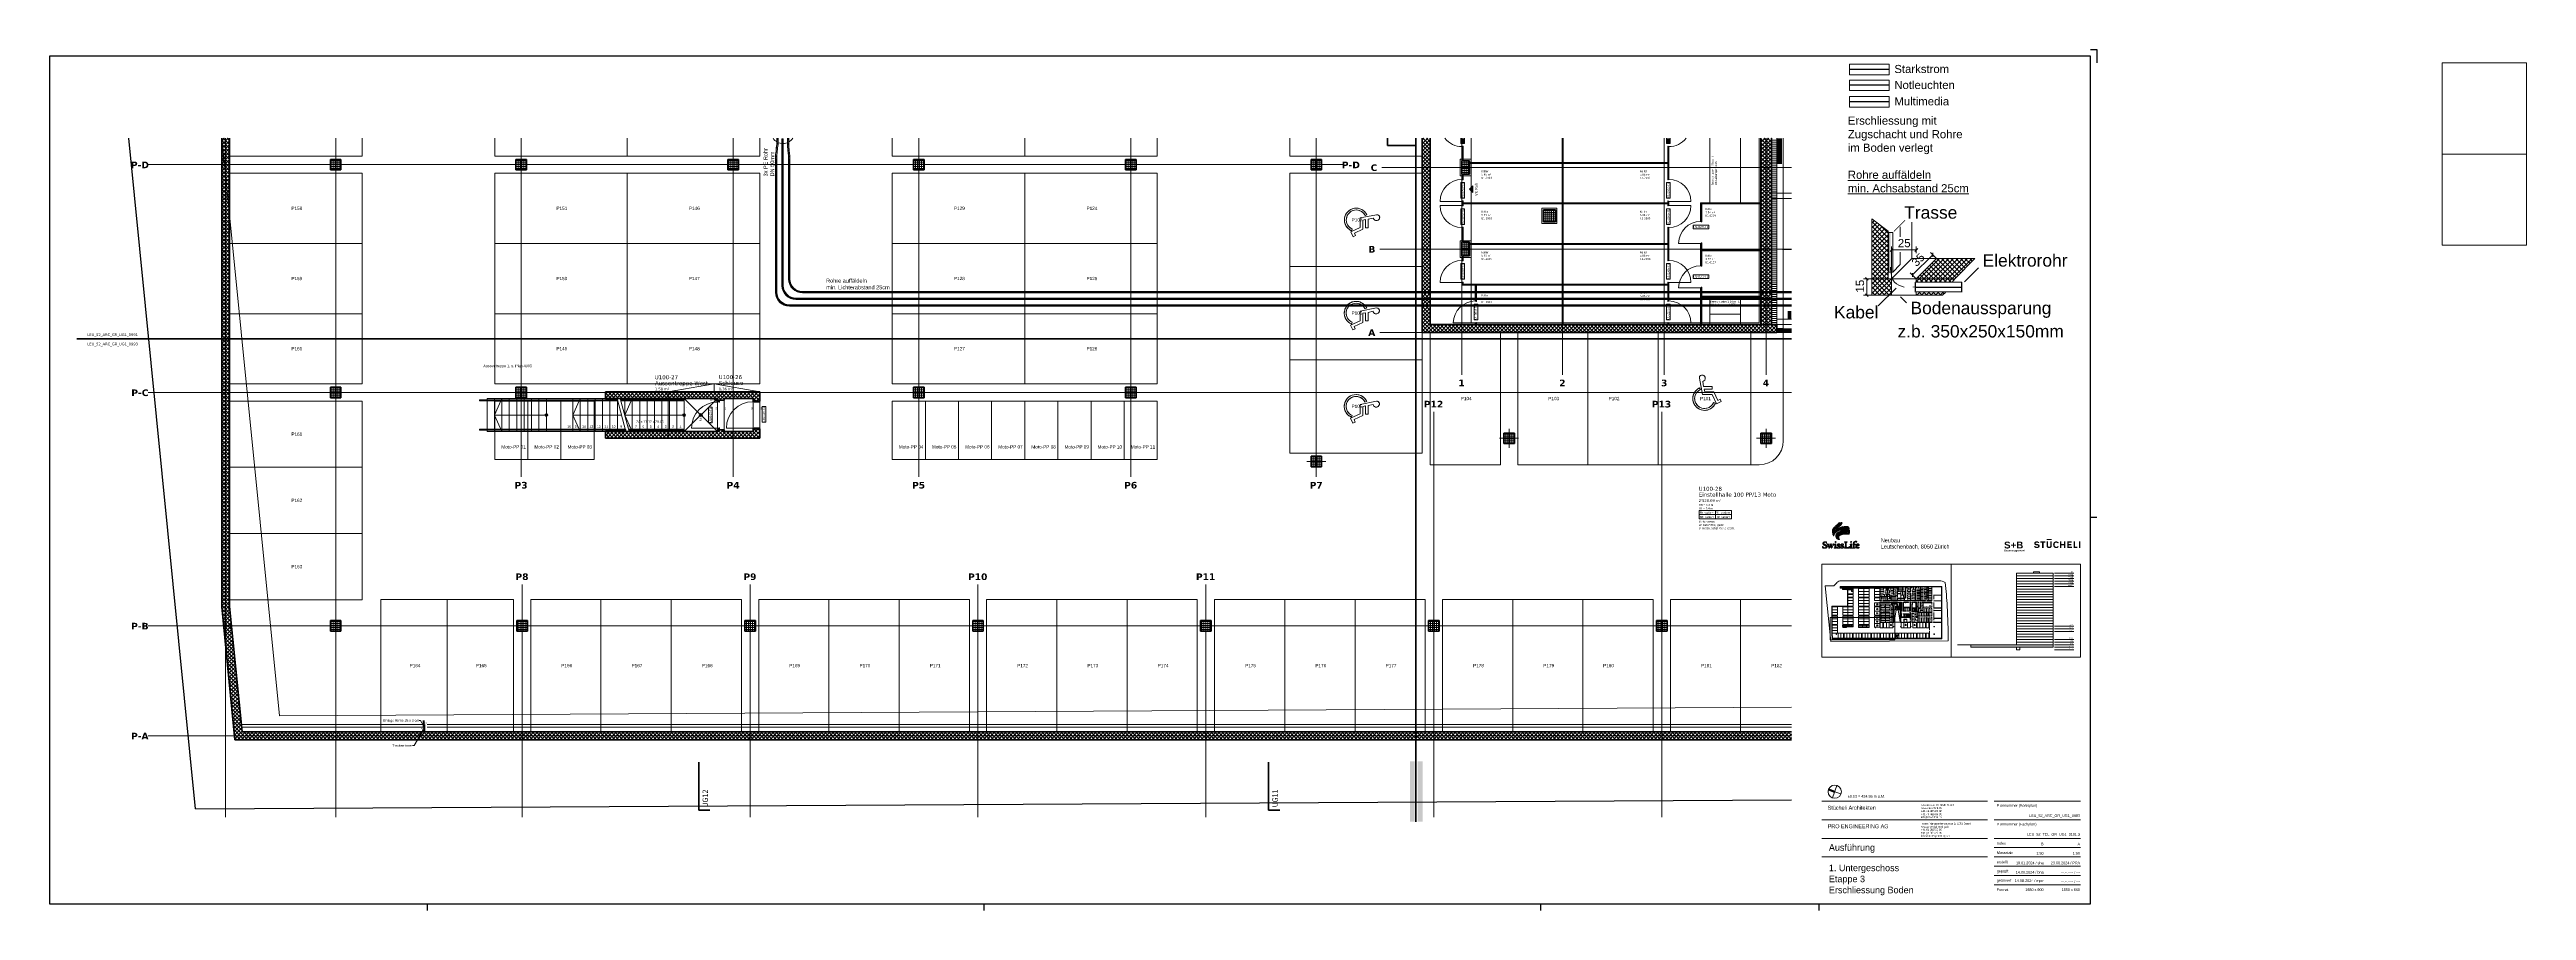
# Model space of a CAD drawing. Extents: x -932 to 937, y -179 to 471.
import ezdxf
from ezdxf.lldxf.tags import DXFTag

# ---------------------------------------------------------------- set-up
doc = ezdxf.new("R2010")
doc.units = 0
doc.layers.get('0').update_dxf_attribs({"lineweight": 13})
for name, color, linetype, lineweight, true_color in [('A-____-MATC-OTLN', 7, 'Strichpunkt - Mittel', 40, 0x0080ff), ('A-DETL-____-OTLN', 5, 'Continuous', 9, 0x0000ff), ('C-PROP-LINE-OTLN', 7, '_Grundgrenze_', 25, 0x800000), ('EL01_WAN_Röhre Boden', 7, 'Continuous', 13, 0xff6666), ('EL01_WAN_Röhre Boden Typ', 1, 'Continuous', 13, 0xff0000), ('EL01_WANX_Bitmap', 1, 'Continuous', 13, 0xff0000), ('G-____-____-SYMB', 7, 'Strichpunkt - Weit', 5, 0x008080), ('L_Röhre Boden', 1, 'Continuous', 13, 0xff0000), ('S-GRID-____-IDEN', 7, 'Continuous', 9, 0x5555aa)]:
    doc.layers.add(name, color=color, linetype=linetype, lineweight=lineweight, true_color=true_color)
for name, color, linetype, lineweight in [('A-____-NOTE-TEXT', 7, 'Continuous', 9), ('A-AREA-____-IDEN', 7, 'Continuous', 5), ('A-DETL-____-HDLN', 7, '_Verdeckte Linien_', 9), ('A-DETL-____-THIN', 7, 'Continuous', 9), ('A-DOOR-____-IDEN', 7, 'Continuous', 5), ('A-DOOR-____-OTLN', 7, 'Continuous', 9), ('A-DOOR-FRAM-MCUT', 7, 'Continuous', 9), ('A-DOOR-OPNG-OTLN', 7, 'Continuous', 9), ('A-FLOR-____-OTLN', 7, 'Continuous', 9), ('A-FLOR-____-OVHD', 7, 'Strichpunkt - Fein', 9), ('A-FLOR-HRAL-MBND', 7, '_Verdeckte Linien_', 9), ('A-FLOR-HRAL-OTLN', 7, 'Continuous', 9), ('A-GENM-____-OTLN', 7, 'Continuous', 9), ('A-WALL-____-MCUT', 7, 'Continuous', 35), ('A-WALL-____-PATT', 7, 'Continuous', 35), ('A-WALL-FNSH-MCUT', 7, 'Continuous', 35), ('C-PRKG-____-IDEN', 7, 'Continuous', 5), ('C-PRKG-____-OTLN', 7, 'Continuous', 9), ('E-LITE-EQPM-OTLN', 7, 'Continuous', 9), ('EL01_WAN_I0_Legende', 7, 'Continuous', 13), ('EL01_WAN_Text', 7, 'Continuous', 13), ('G-____-TTLB-OTLN', 7, 'Continuous', 13), ('G-____-TTLB-THIN', 7, 'Continuous', 13), ('G-XREF-____-OTLN', 7, 'Continuous', 13), ('I-WALL-____-OTLN', 7, 'Continuous', 9), ('M-EQPM-____-OTLN', 7, 'Continuous', 9), ('S-COLS-____-MCUT', 7, 'Continuous', 35), ('S-COLS-____-OTLN', 7, 'Continuous', 9), ('S-GRID-____-OTLN', 7, 'Continuous', 5), ('S-STRS-____-IDEN', 7, 'Continuous', 9), ('S-STRS-____-MBND', 7, '_Strichpunkt - Fein', 9), ('S-STRS-____-OTLN', 7, 'Continuous', 9), ('Text', 7, 'Continuous', 5)]:
    doc.layers.add(name, color=color, linetype=linetype, lineweight=lineweight)
doc.styles.add('Arial_10', font='arial.ttf', dxfattribs={"height": 6.884731})
doc.styles.add('Arial_11', font='arial.ttf', dxfattribs={"width": 0.98, "height": 0.002})
doc.styles.add('Arial_14', font='arial.ttf', dxfattribs={"width": 0.975, "height": 0.01})
doc.styles.add('Arial_7', font='arial.ttf', dxfattribs={"width": 0.98, "height": 0.006})
doc.styles.add('Arial_8', font='arial.ttf', dxfattribs={"height": 2.950599})
doc.styles.get("Standard").update_dxf_attribs({"font": 'arial.ttf'})
tags = doc.linetypes.add('_Grundgrenze_', pattern=[0.45, 0.2, -0.05, 0.05, -0.05, 0.05, -0.05]).pattern_tags.tags
tags[14:15] = [DXFTag(74, 4), DXFTag(75, 0), DXFTag(340, '0'), DXFTag(46, 1.0), DXFTag(50, 0.0), DXFTag(44, 0.0), DXFTag(45, 0.0)]
tags[12:13] = [DXFTag(74, 4), DXFTag(75, 0), DXFTag(340, '0'), DXFTag(46, 1.0), DXFTag(50, 0.0), DXFTag(44, 0.0), DXFTag(45, 0.0)]
tags[10:11] = [DXFTag(74, 4), DXFTag(75, 0), DXFTag(340, '0'), DXFTag(46, 1.0), DXFTag(50, 0.0), DXFTag(44, 0.0), DXFTag(45, 0.0)]
tags[8:9] = [DXFTag(74, 4), DXFTag(75, 0), DXFTag(340, '0'), DXFTag(46, 1.0), DXFTag(50, 0.0), DXFTag(44, 0.0), DXFTag(45, 0.0)]
tags[6:7] = [DXFTag(74, 4), DXFTag(75, 0), DXFTag(340, '0'), DXFTag(46, 1.0), DXFTag(50, 0.0), DXFTag(44, 0.0), DXFTag(45, 0.0)]
tags[4:5] = [DXFTag(74, 4), DXFTag(75, 0), DXFTag(340, '0'), DXFTag(46, 1.0), DXFTag(50, 0.0), DXFTag(44, 0.0), DXFTag(45, 0.0)]
tags = doc.linetypes.add('_Rasterlinie_', pattern=[0.375, 0.2, -0.05, 0.075, -0.05]).pattern_tags.tags
tags[10:11] = [DXFTag(74, 4), DXFTag(75, 0), DXFTag(340, '0'), DXFTag(46, 1.0), DXFTag(50, 0.0), DXFTag(44, 0.0), DXFTag(45, 0.0)]
tags[8:9] = [DXFTag(74, 4), DXFTag(75, 0), DXFTag(340, '0'), DXFTag(46, 1.0), DXFTag(50, 0.0), DXFTag(44, 0.0), DXFTag(45, 0.0)]
tags[6:7] = [DXFTag(74, 4), DXFTag(75, 0), DXFTag(340, '0'), DXFTag(46, 1.0), DXFTag(50, 0.0), DXFTag(44, 0.0), DXFTag(45, 0.0)]
tags[4:5] = [DXFTag(74, 4), DXFTag(75, 0), DXFTag(340, '0'), DXFTag(46, 1.0), DXFTag(50, 0.0), DXFTag(44, 0.0), DXFTag(45, 0.0)]
tags = doc.linetypes.add('_Schnittlinie_', pattern=[0.3, 0.15, -0.05, 0.05, -0.05]).pattern_tags.tags
tags[10:11] = [DXFTag(74, 4), DXFTag(75, 0), DXFTag(340, '0'), DXFTag(46, 1.0), DXFTag(50, 0.0), DXFTag(44, 0.0), DXFTag(45, 0.0)]
tags[8:9] = [DXFTag(74, 4), DXFTag(75, 0), DXFTag(340, '0'), DXFTag(46, 1.0), DXFTag(50, 0.0), DXFTag(44, 0.0), DXFTag(45, 0.0)]
tags[6:7] = [DXFTag(74, 4), DXFTag(75, 0), DXFTag(340, '0'), DXFTag(46, 1.0), DXFTag(50, 0.0), DXFTag(44, 0.0), DXFTag(45, 0.0)]
tags[4:5] = [DXFTag(74, 4), DXFTag(75, 0), DXFTag(340, '0'), DXFTag(46, 1.0), DXFTag(50, 0.0), DXFTag(44, 0.0), DXFTag(45, 0.0)]
tags = doc.linetypes.add('_Strichliert - Fein_', pattern=[0.15, 0.1, -0.05]).pattern_tags.tags
tags[6:7] = [DXFTag(74, 4), DXFTag(75, 0), DXFTag(340, '0'), DXFTag(46, 1.0), DXFTag(50, 0.0), DXFTag(44, 0.0), DXFTag(45, 0.0)]
tags[4:5] = [DXFTag(74, 4), DXFTag(75, 0), DXFTag(340, '0'), DXFTag(46, 1.0), DXFTag(50, 0.0), DXFTag(44, 0.0), DXFTag(45, 0.0)]
tags = doc.linetypes.add('_Strichpunkt - Fein', pattern=[0.2, 0.1, -0.05, 0, -0.05]).pattern_tags.tags
tags[10:11] = [DXFTag(74, 4), DXFTag(75, 0), DXFTag(340, '0'), DXFTag(46, 1.0), DXFTag(50, 0.0), DXFTag(44, 0.0), DXFTag(45, 0.0)]
tags[8:9] = [DXFTag(74, 4), DXFTag(75, 0), DXFTag(340, '0'), DXFTag(46, 1.0), DXFTag(50, 0.0), DXFTag(44, 0.0), DXFTag(45, 0.0)]
tags[6:7] = [DXFTag(74, 4), DXFTag(75, 0), DXFTag(340, '0'), DXFTag(46, 1.0), DXFTag(50, 0.0), DXFTag(44, 0.0), DXFTag(45, 0.0)]
tags[4:5] = [DXFTag(74, 4), DXFTag(75, 0), DXFTag(340, '0'), DXFTag(46, 1.0), DXFTag(50, 0.0), DXFTag(44, 0.0), DXFTag(45, 0.0)]
tags = doc.linetypes.add('_Strichpunkt - Mittel_', pattern=[0.35, 0.15, -0.1, 0, -0.1]).pattern_tags.tags
tags[10:11] = [DXFTag(74, 4), DXFTag(75, 0), DXFTag(340, '0'), DXFTag(46, 1.0), DXFTag(50, 0.0), DXFTag(44, 0.0), DXFTag(45, 0.0)]
tags[8:9] = [DXFTag(74, 4), DXFTag(75, 0), DXFTag(340, '0'), DXFTag(46, 1.0), DXFTag(50, 0.0), DXFTag(44, 0.0), DXFTag(45, 0.0)]
tags[6:7] = [DXFTag(74, 4), DXFTag(75, 0), DXFTag(340, '0'), DXFTag(46, 1.0), DXFTag(50, 0.0), DXFTag(44, 0.0), DXFTag(45, 0.0)]
tags[4:5] = [DXFTag(74, 4), DXFTag(75, 0), DXFTag(340, '0'), DXFTag(46, 1.0), DXFTag(50, 0.0), DXFTag(44, 0.0), DXFTag(45, 0.0)]
tags = doc.linetypes.add('_Verdeckte Linien_', pattern=[0.15, 0.1, -0.05]).pattern_tags.tags
tags[6:7] = [DXFTag(74, 4), DXFTag(75, 0), DXFTag(340, '0'), DXFTag(46, 1.0), DXFTag(50, 0.0), DXFTag(44, 0.0), DXFTag(45, 0.0)]
tags[4:5] = [DXFTag(74, 4), DXFTag(75, 0), DXFTag(340, '0'), DXFTag(46, 1.0), DXFTag(50, 0.0), DXFTag(44, 0.0), DXFTag(45, 0.0)]
tags = doc.linetypes.add('ACAD_ISO03W100', pattern=[30, 12, -18]).pattern_tags.tags
tags[6:7] = [DXFTag(74, 4), DXFTag(75, 0), DXFTag(340, '0'), DXFTag(46, 0.0), DXFTag(50, 0.0), DXFTag(44, 0.0), DXFTag(45, 0.0)]
tags[4:5] = [DXFTag(74, 4), DXFTag(75, 0), DXFTag(340, '0'), DXFTag(46, 0.0), DXFTag(50, 0.0), DXFTag(44, 0.0), DXFTag(45, 0.0)]
tags = doc.linetypes.add('Gestrichelt', pattern=[0.1, 0.05, -0.05]).pattern_tags.tags
tags[6:7] = [DXFTag(74, 4), DXFTag(75, 0), DXFTag(340, '0'), DXFTag(46, 1.0), DXFTag(50, 0.0), DXFTag(44, 0.0), DXFTag(45, 0.0)]
tags[4:5] = [DXFTag(74, 4), DXFTag(75, 0), DXFTag(340, '0'), DXFTag(46, 1.0), DXFTag(50, 0.0), DXFTag(44, 0.0), DXFTag(45, 0.0)]
tags = doc.linetypes.add('Grundrissdarstellung Sturz', pattern=[0.25, 0.15, -0.05, 0, -0.05]).pattern_tags.tags
tags[10:11] = [DXFTag(74, 4), DXFTag(75, 0), DXFTag(340, '0'), DXFTag(46, 1.0), DXFTag(50, 0.0), DXFTag(44, 0.0), DXFTag(45, 0.0)]
tags[8:9] = [DXFTag(74, 4), DXFTag(75, 0), DXFTag(340, '0'), DXFTag(46, 1.0), DXFTag(50, 0.0), DXFTag(44, 0.0), DXFTag(45, 0.0)]
tags[6:7] = [DXFTag(74, 4), DXFTag(75, 0), DXFTag(340, '0'), DXFTag(46, 1.0), DXFTag(50, 0.0), DXFTag(44, 0.0), DXFTag(45, 0.0)]
tags[4:5] = [DXFTag(74, 4), DXFTag(75, 0), DXFTag(340, '0'), DXFTag(46, 1.0), DXFTag(50, 0.0), DXFTag(44, 0.0), DXFTag(45, 0.0)]
tags = doc.linetypes.add('IMPORT-_Verdeckte Linien_', pattern=[0.003, 0.002, -0.001]).pattern_tags.tags
tags[6:7] = [DXFTag(74, 4), DXFTag(75, 0), DXFTag(340, '0'), DXFTag(46, 1.0), DXFTag(50, 0.0), DXFTag(44, 0.0), DXFTag(45, 0.0)]
tags[4:5] = [DXFTag(74, 4), DXFTag(75, 0), DXFTag(340, '0'), DXFTag(46, 1.0), DXFTag(50, 0.0), DXFTag(44, 0.0), DXFTag(45, 0.0)]
tags = doc.linetypes.add('IMPORT-Strichliert - Fein', pattern=[0.003, 0.002, -0.001]).pattern_tags.tags
tags[6:7] = [DXFTag(74, 4), DXFTag(75, 0), DXFTag(340, '0'), DXFTag(46, 1.0), DXFTag(50, 0.0), DXFTag(44, 0.0), DXFTag(45, 0.0)]
tags[4:5] = [DXFTag(74, 4), DXFTag(75, 0), DXFTag(340, '0'), DXFTag(46, 1.0), DXFTag(50, 0.0), DXFTag(44, 0.0), DXFTag(45, 0.0)]
tags = doc.linetypes.add('Strichpunkt - Fein', pattern=[0.2, 0.1, -0.05, 0, -0.05]).pattern_tags.tags
tags[10:11] = [DXFTag(74, 4), DXFTag(75, 0), DXFTag(340, '0'), DXFTag(46, 1.0), DXFTag(50, 0.0), DXFTag(44, 0.0), DXFTag(45, 0.0)]
tags[8:9] = [DXFTag(74, 4), DXFTag(75, 0), DXFTag(340, '0'), DXFTag(46, 1.0), DXFTag(50, 0.0), DXFTag(44, 0.0), DXFTag(45, 0.0)]
tags[6:7] = [DXFTag(74, 4), DXFTag(75, 0), DXFTag(340, '0'), DXFTag(46, 1.0), DXFTag(50, 0.0), DXFTag(44, 0.0), DXFTag(45, 0.0)]
tags[4:5] = [DXFTag(74, 4), DXFTag(75, 0), DXFTag(340, '0'), DXFTag(46, 1.0), DXFTag(50, 0.0), DXFTag(44, 0.0), DXFTag(45, 0.0)]
tags = doc.linetypes.add('Strichpunkt - Mittel', pattern=[0.35, 0.15, -0.1, 0, -0.1]).pattern_tags.tags
tags[10:11] = [DXFTag(74, 4), DXFTag(75, 0), DXFTag(340, '0'), DXFTag(46, 1.0), DXFTag(50, 0.0), DXFTag(44, 0.0), DXFTag(45, 0.0)]
tags[8:9] = [DXFTag(74, 4), DXFTag(75, 0), DXFTag(340, '0'), DXFTag(46, 1.0), DXFTag(50, 0.0), DXFTag(44, 0.0), DXFTag(45, 0.0)]
tags[6:7] = [DXFTag(74, 4), DXFTag(75, 0), DXFTag(340, '0'), DXFTag(46, 1.0), DXFTag(50, 0.0), DXFTag(44, 0.0), DXFTag(45, 0.0)]
tags[4:5] = [DXFTag(74, 4), DXFTag(75, 0), DXFTag(340, '0'), DXFTag(46, 1.0), DXFTag(50, 0.0), DXFTag(44, 0.0), DXFTag(45, 0.0)]
tags = doc.linetypes.add('Strichpunkt - Weit', pattern=[0.5, 0.2, -0.15, 0, -0.15]).pattern_tags.tags
tags[10:11] = [DXFTag(74, 4), DXFTag(75, 0), DXFTag(340, '0'), DXFTag(46, 1.0), DXFTag(50, 0.0), DXFTag(44, 0.0), DXFTag(45, 0.0)]
tags[8:9] = [DXFTag(74, 4), DXFTag(75, 0), DXFTag(340, '0'), DXFTag(46, 1.0), DXFTag(50, 0.0), DXFTag(44, 0.0), DXFTag(45, 0.0)]
tags[6:7] = [DXFTag(74, 4), DXFTag(75, 0), DXFTag(340, '0'), DXFTag(46, 1.0), DXFTag(50, 0.0), DXFTag(44, 0.0), DXFTag(45, 0.0)]
tags[4:5] = [DXFTag(74, 4), DXFTag(75, 0), DXFTag(340, '0'), DXFTag(46, 1.0), DXFTag(50, 0.0), DXFTag(44, 0.0), DXFTag(45, 0.0)]
tags = doc.linetypes.add('STRICHPUNKT2', pattern=[12.7, 6.35, -3.175, 0, -3.175]).pattern_tags.tags
tags[10:11] = [DXFTag(74, 4), DXFTag(75, 0), DXFTag(340, '0'), DXFTag(46, 0.0), DXFTag(50, 0.0), DXFTag(44, 0.0), DXFTag(45, 0.0)]
tags[8:9] = [DXFTag(74, 4), DXFTag(75, 0), DXFTag(340, '0'), DXFTag(46, 0.0), DXFTag(50, 0.0), DXFTag(44, 0.0), DXFTag(45, 0.0)]
tags[6:7] = [DXFTag(74, 4), DXFTag(75, 0), DXFTag(340, '0'), DXFTag(46, 0.0), DXFTag(50, 0.0), DXFTag(44, 0.0), DXFTag(45, 0.0)]
tags[4:5] = [DXFTag(74, 4), DXFTag(75, 0), DXFTag(340, '0'), DXFTag(46, 0.0), DXFTag(50, 0.0), DXFTag(44, 0.0), DXFTag(45, 0.0)]
picture_1 = doc.add_image_def('image1.png', size_in_pixel=(896, 310))
picture_2 = doc.add_image_def('image2.png', size_in_pixel=(501, 542))

# ---------------------------------------------------------------- blocks, each defined once
blk = doc.blocks.new('Wickelfalzrohr-A0UJ2H3HXE', base_point=(425.8, 439.5))
at = {"color": 0, "linetype": 'ByBlock', "lineweight": -2, "ltscale": 0.13}
for p, q in [((455.8, 447.5), (425.8, 447.5)), ((425.8, 447.5), (425.8, 445.1)), ((425.8, 445.1), (425.8, 441.8)), ((425.8, 441.8), (425.8, 439.5)), ((425.8, 439.5), (455.8, 439.5)), ((455.8, 447.5), (455.8, 445.1)), ((455.8, 445.1), (455.8, 441.8)), ((455.8, 441.8), (455.8, 439.5))]:
    blk.add_line(p, q, dxfattribs=at)
at = {"color": 0, "linetype": 'STRICHPUNKT2', "lineweight": 25, "ltscale": 0.25}
blk.add_line((455.8, 443.5), (425.8, 443.5), dxfattribs=at)
blk = doc.blocks.new('Wickelfalzrohr-A0UJ2H3JXE', base_point=(425.8, 451.5))
at = {"color": 0, "linetype": 'ByBlock', "lineweight": -2, "ltscale": 0.13}
for p, q in [((455.8, 459.5), (425.8, 459.5)), ((425.8, 459.5), (425.8, 457.2)), ((425.8, 457.2), (425.8, 453.9)), ((425.8, 453.9), (425.8, 451.5)), ((425.8, 451.5), (455.8, 451.5)), ((455.8, 459.5), (455.8, 457.2)), ((455.8, 457.2), (455.8, 453.9)), ((455.8, 453.9), (455.8, 451.5))]:
    blk.add_line(p, q, dxfattribs=at)
at = {"color": 0, "linetype": 'STRICHPUNKT2', "lineweight": 25, "ltscale": 0.25}
blk.add_line((455.8, 455.5), (425.8, 455.5), dxfattribs=at)
blk = doc.blocks.new('Wickelfalzrohr-A0UJ2H3LXE', base_point=(425.8, 427.1))
at = {"color": 0, "linetype": 'ByBlock', "lineweight": -2, "ltscale": 0.13}
for p, q in [((455.8, 435.1), (425.8, 435.1)), ((425.8, 435.1), (425.8, 432.8)), ((425.8, 432.8), (425.8, 429.4)), ((455.8, 435.1), (455.8, 432.8)), ((455.8, 432.8), (455.8, 429.4)), ((425.8, 429.4), (425.8, 427.1)), ((425.8, 427.1), (455.8, 427.1)), ((455.8, 429.4), (455.8, 427.1))]:
    blk.add_line(p, q, dxfattribs=at)
at = {"color": 0, "linetype": 'STRICHPUNKT2', "lineweight": 25, "ltscale": 0.25}
blk.add_line((455.8, 431.1), (425.8, 431.1), dxfattribs=at)
blk = doc.blocks.new('Blockreferenz-A0UJ2H3NXE', base_point=(414.2, 253.2))
at = {"layer": 'L_Röhre Boden', "color": 7, "lineweight": -2}
for p, q in [((442.6, 342.7), (455.1, 333.5)), ((442.6, 322.5), (442.6, 342.7)), ((442.6, 339.4), (444.5, 341.3)), ((455.1, 328.3), (442.6, 340.8)), ((442.6, 335.8), (446.5, 339.8)), ((442.6, 332.3), (448.6, 338.3)), ((455.1, 324.7), (442.6, 337.2)), ((442.6, 328.8), (450.6, 336.8)), ((455.1, 331.8), (448.4, 338.4)), ((464.2, 329.2), (464.2, 336.6)), ((472.8, 312.7), (472.8, 340.3)), ((442.6, 325.2), (452.6, 335.3)), ((442.6, 321.7), (454.7, 333.8)), ((455.1, 321.2), (442.6, 333.7)), ((442.6, 318.2), (455.1, 330.7)), ((455.1, 317.7), (442.6, 330.2)), ((442.6, 314.6), (455.1, 327.1)), ((455.1, 314.1), (442.6, 326.6)), ((442.6, 311.1), (455.1, 323.6)), ((455.1, 310.6), (442.6, 323.1)), ((442.6, 297.5), (442.6, 322.5)), ((442.6, 307.6), (455.1, 320.1)), ((455.1, 307), (442.6, 319.5)), ((455.1, 333.5), (455.1, 297.5)), ((442.6, 304), (455.1, 316.5)), ((455.1, 303.5), (442.6, 316)), ((442.6, 300.5), (455.1, 313)), ((455.1, 300), (442.6, 312.5)), ((454, 297.5), (442.6, 308.9)), ((450.5, 297.5), (442.6, 305.4)), ((446.9, 297.5), (442.6, 301.9)), ((443.1, 297.5), (455.1, 309.4)), ((446.7, 297.5), (455.1, 305.9)), ((450.2, 297.5), (455.1, 302.4)), ((457.6, 297.5), (472.8, 312.7)), ((458.5, 302.5), (464.2, 308.2)), ((464.2, 308.2), (464.2, 317.6)), ((472.8, 312.7), (491.5, 312.7)), ((476.2, 297.5), (491.5, 312.7)), ((478.5, 297.5), (493.7, 312.7)), ((482.3, 297.5), (479.3, 300.5)), ((485.8, 297.5), (481, 302.3)), ((482, 297.5), (497.2, 312.7)), ((489.4, 297.5), (482.8, 304.1)), ((492.9, 297.5), (484.6, 305.8)), ((485.5, 297.5), (500.8, 312.7)), ((496.4, 297.5), (486.3, 307.6)), ((500, 297.5), (488.1, 309.4)), ((489.1, 297.5), (504.3, 312.7)), ((503.5, 297.5), (489.9, 311.1)), ((491.5, 312.7), (520.5, 312.7)), ((506.2, 298.4), (491.8, 312.7)), ((492.6, 297.5), (507.8, 312.7)), ((507.9, 300.1), (495.4, 312.7)), ((496.1, 297.5), (511.4, 312.7)), ((509.7, 301.9), (498.9, 312.7)), ((499.7, 297.5), (514.9, 312.7)), ((511.5, 303.7), (502.4, 312.7)), ((503.2, 297.5), (518.4, 312.7)), ((505.3, 297.5), (520.5, 312.7)), ((513.2, 305.4), (506, 312.7)), ((515, 307.2), (509.5, 312.7)), ((512.7, 295.2), (523.2, 305.7)), ((516.8, 309), (513, 312.7)), ((518.5, 310.7), (516.6, 312.7)), ((520.3, 312.5), (520.1, 312.7)), ((443.4, 297.5), (442.6, 298.3)), ((442.6, 286.3), (453.7, 297.5)), ((442.6, 289.9), (450.2, 297.5)), ((442.6, 293.4), (446.7, 297.5)), ((442.6, 296.9), (443.1, 297.5)), ((455.1, 297.5), (442.6, 297.5)), ((442.6, 285), (442.6, 297.5)), ((442.6, 297.5), (457.6, 297.5)), ((452.4, 285), (442.6, 294.8)), ((448.8, 285), (442.6, 291.3)), ((445.3, 285), (442.6, 287.7)), ((457.6, 285), (442.6, 285)), ((455.9, 285), (443.4, 297.5)), ((444.8, 285), (457.3, 297.5)), ((457.6, 286.9), (446.9, 297.5)), ((461, 290.3), (447.6, 276.9)), ((448.3, 285), (457.6, 294.3)), ((457.6, 290.4), (450.5, 297.5)), ((451.8, 285), (457.6, 290.7)), ((453.7, 297.5), (455.1, 298.8)), ((457.6, 293.9), (454, 297.5)), ((455.1, 297.5), (457.6, 297.5)), ((455.4, 285), (457.6, 287.2)), ((457.6, 297.5), (457.5, 297.5)), ((457.6, 297.5), (457.6, 291.4)), ((457.6, 297.5), (457.6, 285)), ((457.6, 297.5), (476.2, 297.5)), ((457.6, 285), (496.1, 285)), ((464.4, 283.8), (468.9, 279.4)), ((510.5, 295), (475.5, 295)), ((510.5, 287.5), (475.5, 287.5)), ((476.2, 295), (476.2, 297.5)), ((476.2, 297.5), (505.3, 297.5)), ((476.2, 285), (476.2, 287.5)), ((476.5, 295.6), (478.5, 297.5)), ((477.7, 295), (476.5, 296.2)), ((477.1, 285), (476.5, 285.6)), ((476.6, 285), (479.1, 287.5)), ((478.7, 297.5), (477.5, 298.8)), ((480.7, 285), (478.2, 287.5)), ((481.3, 295), (478.8, 297.5)), ((479.5, 295), (482, 297.5)), ((480.1, 285), (482.6, 287.5)), ((484.2, 285), (481.7, 287.5)), ((484.8, 295), (482.3, 297.5)), ((483, 295), (485.5, 297.5)), ((483.6, 285), (486.1, 287.5)), ((487.7, 285), (485.2, 287.5)), ((488.3, 295), (485.8, 297.5)), ((486.6, 295), (489.1, 297.5)), ((487.2, 285), (489.7, 287.5)), ((491.3, 285), (488.8, 287.5)), ((491.9, 295), (489.4, 297.5)), ((490.1, 295), (492.6, 297.5)), ((490.7, 285), (493.2, 287.5)), ((494.8, 285), (492.3, 287.5)), ((495.4, 295), (492.9, 297.5)), ((493.6, 295), (496.1, 297.5)), ((494.2, 285), (496.7, 287.5)), ((497, 286.3), (495.8, 287.5)), ((496.1, 285), (498.3, 287.2)), ((499, 295), (496.4, 297.5)), ((497.2, 295), (499.7, 297.5)), ((502.5, 295), (500, 297.5)), ((500.7, 295), (503.2, 297.5)), ((505.3, 297.5), (503.4, 295)), ((504.5, 296.5), (503.5, 297.5))]:
    blk.add_line(p, q, dxfattribs=at)
at = {"layer": 'L_Röhre Boden', "color": 7, "linetype": 'ByBlock', "lineweight": -2, "ltscale": 0.13}
for p, q in [((455.5, 332.5), (458.5, 332.5)), ((455.5, 302.5), (455.5, 332.5)), ((456.5, 318.1), (458.6, 320.2)), ((457.6, 321.7), (457.6, 297.5)), ((476.2, 319.2), (457.6, 319.2)), ((458.5, 332.5), (458.5, 302.5)), ((475.2, 318.1), (477.3, 320.2)), ((476.2, 321.7), (476.2, 316.8)), ((458.5, 302.5), (455.5, 302.5)), ((471.7, 302), (476.2, 297.5)), ((473.5, 300.3), (488.7, 315.5)), ((473.5, 301.7), (473.5, 298.8)), ((486.9, 317.3), (491.5, 312.7)), ((488.7, 317), (488.7, 314)), ((436.4, 297.5), (457.6, 297.5)), ((436.4, 285), (457.6, 285)), ((437.9, 298.5), (439.9, 296.5)), ((437.9, 286), (439.9, 284)), ((438.9, 297.5), (438.9, 285))]:
    blk.add_line(p, q, dxfattribs=at)
at = {"layer": 'L_Röhre Boden', "color": 7, "linetype": 'STRICHPUNKT2', "lineweight": 25, "ltscale": 0.25}
blk.add_line((475.5, 291.2), (510.5, 291.2), dxfattribs=at)
at = {"layer": 'L_Röhre Boden', "color": 7, "lineweight": -2}
for centre in [(475.5, 291.2), (510.5, 291.2)]:
    blk.add_ellipse(centre, major_axis=(0, -3.75), ratio=0.018233, dxfattribs=at)
blk.add_spline([(456.8, 306.3, 420071.6), (459.8, 294.9, 420071.6), (467.1, 291.2, 420071.6)], degree=3, dxfattribs=at)
for points in [[(459.5, 333), (459.2, 333.3), (468, 341.4), (467.6, 341.8)], [(456.6, 332.5), (457.1, 332.5), (456.6, 306.3), (457.1, 306.3)], [(475.5, 291.5), (475.5, 291), (473.6, 291.5), (473.6, 291)]]:
    blk.add_solid(points, dxfattribs=at)
at = {"layer": 'L_Röhre Boden', "color": 7, "lineweight": -2, "char_height": 9.375, "attachment_point": 1}
for s, insert in [('{\\fArial;Trasse}', (467.2, 352.2)), ('{\\fArial;Elektrorohr}', (526.3, 316))]:
    blk.add_mtext(s, dxfattribs=dict(at, insert=insert))
at = {"layer": 'L_Röhre Boden', "color": 7, "linetype": 'ByBlock', "lineweight": -2, "ltscale": 0.13, "insert": (462.3, 327.5), "char_height": 6.25, "attachment_point": 1}
blk.add_mtext('{\\fArial;25}', dxfattribs=at)
at = {"layer": 'L_Röhre Boden', "color": 7, "linetype": 'ByBlock', "lineweight": -2, "ltscale": 0.13, "char_height": 6.25, "attachment_point": 1}
for s, insert, rotation in [('{\\fArial;35}', (472, 310.6), 45), ('{\\fArial;15}', (430.6, 287), 90)]:
    blk.add_mtext(s, dxfattribs=dict(at, insert=insert, rotation=rotation))
at = {"layer": 'L_Röhre Boden', "color": 7, "linetype": 'ByBlock', "lineweight": -2, "ltscale": 1.3, "char_height": 9.375, "attachment_point": 1}
for s, insert in [('{\\fArial;Bodenaussparung}', (471.9, 280.1)), ('{\\fArial;Kabel}', (414.2, 276.9)), ('{\\fArial;z.b.}', (462.1, 262.5)), ('{\\fArial;350x250x150mm}', (487.1, 262.5))]:
    blk.add_mtext(s, dxfattribs=dict(at, insert=insert))
blk = doc.blocks.new('Blockreferenz-A0UJ2H3PXE')
at = {"layer": 'G-XREF-____-OTLN', "color": 0, "linetype": 'ByBlock', "lineweight": -2, "ltscale": 0.13}
for p, q in [((405.6, 94.5), (405.7, 94.2)), ((408.6, 98.7), (408.6, 98.8)), ((408.6, 98.5), (408.6, 98.7)), ((408.6, 98.4), (408.6, 98.5)), ((408.6, 97.9), (408.6, 98.4)), ((409.3, 97.2), (409.1, 97.2)), ((409.8, 97.2), (409.5, 97.2)), ((410.5, 97.2), (409.8, 97.2)), ((410.3, 94.4), (410.4, 94.1)), ((410.4, 97), (410.5, 97)), ((410.4, 94.1), (410.6, 94.1)), ((410.5, 97.1), (410.5, 97.2)), ((410.5, 97), (410.5, 97.1)), ((410.6, 95.4), (410.5, 95.5)), ((410.7, 95.2), (410.6, 95.4)), ((410.7, 95), (410.7, 95.2)), ((410.7, 95), (410.7, 95)), ((411.3, 95.8), (411, 95.2)), ((411, 94.6), (411.1, 94.8)), ((411.1, 94.8), (411.2, 95.1)), ((411.7, 97.2), (411.2, 97.2)), ((411.2, 95.1), (411.3, 95.3)), ((411.3, 95.3), (411.6, 95.9)), ((411.6, 95.9), (411.8, 95.5)), ((411.9, 95.3), (411.9, 95)), ((411.9, 95), (412, 94.8)), ((412.1, 94.6), (412.1, 94.4)), ((412.4, 95.6), (412.2, 96.1)), ((412.2, 94.2), (412.2, 94.1)), ((412.6, 95), (412.4, 95.6)), ((412.7, 94.9), (412.6, 94.8)), ((412.6, 94.8), (412.6, 94.9)), ((413, 95.6), (412.8, 95.1)), ((412.9, 94.7), (413.1, 95.2)), ((413.6, 97.2), (413, 97.2)), ((413, 97.2), (413, 97)), ((413, 97), (413.2, 97)), ((413.2, 96), (413, 95.6)), ((413.1, 95.2), (413.4, 95.8)), ((414.4, 94.2), (414.4, 94.1)), ((414.4, 94.1), (415.3, 94.1)), ((414.8, 97), (414.7, 97)), ((414.9, 97.1), (414.8, 97)), ((415, 97.1), (414.9, 97.1)), ((414.9, 95.5), (414.9, 94.7)), ((415.1, 97.1), (415, 97.1)), ((415.2, 97.2), (415.1, 97.1)), ((415.2, 97.2), (415.2, 97.2)), ((415.3, 94.1), (416.1, 94.1)), ((415.5, 96.4), (415.6, 96.8)), ((415.6, 97), (415.6, 97.3)), ((416.1, 94.1), (416.1, 94.2)), ((416.5, 94.6), (416.5, 94.1)), ((416.5, 94.1), (416.5, 94.1)), ((416.6, 94.1), (416.7, 94.1)), ((416.7, 94.1), (416.8, 94.1)), ((416.8, 94.1), (416.9, 94)), ((418.6, 97.2), (418.4, 97.2)), ((418.6, 97.1), (418.6, 97.2)), ((418.6, 96.5), (418.6, 96.7)), ((419.2, 94.6), (419.2, 94.1)), ((419.2, 94.1), (419.3, 94.1)), ((421.3, 97.2), (421.1, 97.2)), ((421.3, 97.1), (421.3, 97.2)), ((421.3, 96.4), (421.4, 96.4)), ((421.4, 96.4), (421.4, 96.7)), ((422.3, 94.3), (422.1, 94.2)), ((422.1, 94.2), (422.1, 94.1)), ((422.1, 94.1), (425.6, 94.1)), ((424.1, 98.8), (422.2, 98.8)), ((422.2, 98.8), (422.2, 98.7)), ((422.8, 97.7), (422.8, 96.7)), ((422.8, 96.7), (422.8, 96)), ((423.4, 95.5), (423.4, 96.3)), ((424.1, 98.7), (424.1, 98.8)), ((425.6, 94.1), (425.7, 94.3)), ((426.1, 94.2), (426.2, 94.1)), ((426.2, 94.1), (427, 94.1)), ((426.7, 97.1), (426.3, 96.9)), ((426.7, 95.5), (426.7, 94.7)), ((427, 94.1), (427.9, 94.1)), ((427.3, 97), (427.3, 97.3)), ((427.3, 96.4), (427.3, 96.7)), ((427.9, 94.1), (427.9, 94.2)), ((428.2, 94.2), (428.2, 94.1)), ((428.2, 94.1), (430.1, 94.1)), ((428.3, 96.9), (428.3, 96.8)), ((428.3, 96.8), (428.5, 96.8)), ((428.7, 97.2), (428.5, 97.1)), ((428.7, 97.5), (428.7, 97.2)), ((428.7, 96.8), (428.7, 96.5)), ((428.7, 96.5), (428.7, 96.1)), ((428.7, 96.1), (428.7, 95.7)), ((428.7, 95.7), (428.7, 95)), ((429.3, 97.2), (429.3, 97.5)), ((429.9, 97.2), (429.3, 97.2)), ((429.3, 95.7), (429.3, 96.8)), ((429.3, 96.8), (430.4, 96.8)), ((429.4, 95), (429.3, 95.7)), ((430.4, 97.2), (429.9, 97.2)), ((430.1, 94.1), (430.1, 94.2)), ((430.4, 97.1), (430.4, 97.2)), ((430.4, 96.8), (430.4, 96.9)), ((431.5, 96), (431.3, 95.9)), ((431.3, 95.7), (431.8, 95.8)), ((432.8, 96), (433.2, 96)), ((433.2, 96), (433.2, 96.1))]:
    blk.add_line(p, q, dxfattribs=at)
at = {"layer": 'G-XREF-____-OTLN', "color": 242, "linetype": 'ByBlock', "lineweight": -2, "ltscale": 0.13, "true_color": 0xe50029}
for p, q in [((416.6, 109.6), (417.2, 110)), ((423.3, 105.9), (423.3, 106.5)), ((423.3, 106.5), (424, 106.5)), ((424, 105.9), (423.3, 105.9)), ((424.5, 110.5), (423.7, 110.5)), ((424, 106.5), (424, 107.2)), ((424, 107.2), (424.6, 107.2)), ((424, 105.6), (424, 105.9)), ((424, 105.3), (424, 105.6)), ((424.6, 105.3), (424, 105.3)), ((424.4, 104.7), (425.5, 104.7)), ((424.6, 107.2), (424.6, 106.5)), ((424.6, 106.5), (425.2, 106.5)), ((425.2, 105.9), (424.6, 105.9)), ((424.6, 105.9), (424.6, 105.6)), ((424.6, 105.6), (424.6, 105.3)), ((425.6, 107.7), (424.9, 107.7)), ((425.2, 106.5), (425.2, 105.9)), ((425.5, 104.7), (425.5, 104.9))]:
    blk.add_line(p, q, dxfattribs=at)
for centre, major_axis, end_param in [((412.7, 116.1), (3.91, -4.27), 0.100799), ((414.1, 114.8), (2.93, -2.61), 0.121531), ((416.2, 113.4), (1.18, -0.82), 0.256807), ((418.4, 112.6), (-0.84, 0.413), 0.058792), ((418.7, 112.5), (-1.12, 0.47), 0.048374), ((417.8, 112.9), (-0.053, 0.241), 0.476903), ((417.6, 113), (-0.0391, 0.0472), 0.367649), ((418.3, 112.6), (-0.754, 0.422), 0.053169), ((421, 98.1), (-2.9, 15.1), 0.024672), ((419.9, 103.9), (-1.4, 9.34), 0.04279), ((419.3, 107.6), (-0.49, 5.72), 0.062103), ((419.3, 107.5), (-0.14, 5.81), 0.062443), ((419.4, 105.3), (0.2, 7.98), 0.049206), ((419.4, 106), (0.55, 7.33), 0.050153), ((417.7, 113.5), (2.01, -1.35), 0.099396), ((403.5, 121.1), (16.3, -8.8), 0.022172), ((419.8, 110.7), (0.47, 2.52), 0.1099), ((396.5, 124.7), (23.6, -12), 0.015692), ((420.1, 112.7), (0.151, 0.548), 0.083864), ((420.3, 113.2), (0.0291, 0.0244), 0.60448), ((419.6, 113.3), (0.624, -0.306), 0.216552), ((420.1, 113.2), (0.228, -0.056), 0.156752), ((420.3, 113.2), (0.0264, -0.0022), 0.779654), ((417.5, 106.5), (-4.48, 0.77), 0.126554), ((417.1, 106.5), (-4.17, 0.18), 0.131549), ((417.3, 106.6), (-4.12, 1.28), 0.131493), ((415.6, 106.4), (-2.69, -0.24), 0.182485), ((413.9, 105.9), (-0.817, -0.226), 0.065278), ((415.3, 107.2), (-2.11, 0.91), 0.103249), ((403.5, 109), (9.57, -3.45), 0.011116), ((413.5, 105.8), (-0.409, -0.142), 0.107986), ((413.4, 105.7), (-0.31, -0.147), 0.103065), ((413.1, 105.6), (-0.00827, -0.00503), 1.346011), ((413.1, 105.6), (0.0061, -0.0184), 0.902856), ((418.6, 105.8), (-5.27, 2.59), 0.051285), ((419.5, 104.1), (-6.05, 2.46), 0.100627), ((405.5, 108.2), (7.65, -2.4), 0.019268), ((409, 107.1), (4.11, -1.43), 0.030415), ((418.8, 105.7), (-5.27, 2.93), 0.051133), ((418.3, 103.8), (-4.82, 1.91), 0.085383), ((414.6, 104.9), (-1.3, 0.39), 0.231362), ((414.3, 104.9), (-0.958, 0.058), 0.192172), ((414.9, 105), (-1.63, -0.21), 0.128704), ((415.4, 105.2), (-2.1, -0.56), 0.111359), ((416.9, 105.7), (-3.53, -1.37), 0.073592), ((416.2, 107.1), (-2.62, 1.76), 0.0829), ((416.8, 105.2), (-3.05, 1.85), 0.158377), ((418.7, 103.6), (-5.03, 2.51), 0.085003), ((416.9, 105.7), (-3.41, -1.63), 0.059204), ((418.9, 105.3), (-4.89, 4.11), 0.109149), ((418.6, 106.7), (-4.97, -2.74), 0.04367), ((416.9, 105.1), (-2.88, 2.41), 0.153624), ((417.1, 104.5), (-3.19, 2.07), 0.113901), ((426.5, 111.5), (-12.8, -7.8), 0.015944), ((417.9, 103.9), (-3.52, 3.19), 0.159272), ((413.4, 103.7), (0.535, -0.184), 0.082512), ((412.9, 103.8), (1.01, -0.26), 0.052253), ((413.9, 103.5), (-0.0351, -0.0222), 1.007049), ((413.9, 103.5), (0, -0.00988), 1.176629), ((413.4, 103.7), (0.539, -0.224), 0.063327), ((420.5, 104), (-5.93, 5.96), 0.088845), ((420.1, 102.5), (-5.59, 5.59), 0.088022), ((417.7, 102.9), (-3.5, 1.58), 0.228762), ((417.9, 102.8), (-3.19, 2.41), 0.222044), ((419.6, 102.4), (-4.61, 5.29), 0.118933), ((423.7, 100.7), (-8.5, 9.83), 0.069549), ((420.9, 101.7), (-5.89, 6.77), 0.068561), ((418.2, 102.5), (-2.9, 3.35), 0.210015), ((419.8, 102.9), (-4.42, 5.97), 0.078938), ((420.4, 101.5), (-4.68, 6.76), 0.109968), ((440.7, 81.1), (-24.6, 30.3), 0.030655), ((419.2, 101.4), (-3.08, 5.07), 0.168728), ((420.8, 101.6), (-4.85, 7.62), 0.070657), ((418.4, 103.4), (-2.68, 0.62), 0.184764), ((418.8, 103.4), (-3.17, 0.14), 0.163181), ((418.6, 103.4), (-3.01, -0.36), 0.169087), ((421.7, 99.6), (-5.2, 9.2), 0.091108), ((418.1, 103.5), (-2.29, 1.04), 0.197675), ((418.5, 103.3), (-2.77, -0.82), 0.17308), ((418.3, 103.4), (-2.18, 1.55), 0.190919), ((426.5, 92.7), (-9.8, 16.9), 0.039623), ((418.2, 103.2), (-2.29, -1.14), 0.189849), ((408.7, 120.4), (7.4, -9.11), 0.05942), ((420, 100), (-3.07, 6.91), 0.127481), ((419, 102.9), (-2.58, 2.5), 0.153205), ((418.2, 103.2), (-2.04, -1.55), 0.225293), ((419.5, 102.4), (-2.77, 3.27), 0.097501), ((421.7, 99.5), (-3.94, 9.89), 0.135728), ((418.7, 103.8), (-2.12, -2.54), 0.185886), ((419.6, 102.2), (-2.55, 3.66), 0.094666), ((421.5, 96.8), (-3.5, 10.5), 0.09603), ((420, 101.7), (-2.53, 4.41), 0.088302), ((418.6, 103.7), (-1.55, -2.79), 0.189091), ((399.7, 139.9), (17.5, -29.9), 0.01202), ((421.3, 99.5), (-3.37, 6.88), 0.064878), ((409.5, 123.6), (8.1, -13.5), 0.019316), ((418.3, 102.6), (-0.65, -1.97), 0.260451), ((419.6, 102), (-1.79, 0.85), 0.109533), ((419.5, 102), (-1.81, 0.63), 0.06541), ((418.3, 102.3), (-0.643, 0.178), 0.143786), ((418.7, 102.3), (-1.03, 0.13), 0.107506), ((426, 102.1), (-8.3, 0.16), 0.02322), ((425.2, 102.1), (-7.55, -0.03), 0.025076), ((418.8, 102), (-1.16, -0.03), 0.100083), ((418.5, 101.9), (-0.788, -0.102), 0.127936), ((419.7, 102.2), (-2.05, -0.54), 0.061491), ((420.4, 102.4), (-2.64, -0.87), 0.11261), ((411.9, 119.8), (5.96, -9.48), 0.024908), ((423.1, 96), (-3.9, 13.9), 0.108254), ((419.4, 102.1), (-1.47, 0.93), 0.120803), ((420.3, 102.4), (-2.41, -1.11), 0.116643), ((422.2, 97.5), (-3.12, 9.34), 0.133067), ((419.5, 102), (-1.47, 1.19), 0.115396), ((421.9, 95.4), (-2.9, 12.3), 0.090029), ((420.2, 101.4), (-2.04, 1.96), 0.085287), ((419.9, 102.2), (-1.91, -1.16), 0.125023), ((413.7, 117), (4.32, -6.5), 0.081401), ((418.9, 101.3), (-0.705, -0.562), 0.246428), ((420.1, 101.6), (-1.44, 2.17), 0.217489), ((418.5, 106.2), (-0.33, -5.67), 0.030819), ((417.8, 99.9), (0.598, 0.617), 0.118417), ((418.3, 100.6), (-0.0023, -0.0834), 0.632312), ((418.4, 100.5), (0.0111, -0.016), 1.766833), ((414.7, 115.8), (3.89, -4.93), 0.095854), ((420.8, 100.5), (-1.59, 3.51), 0.162347), ((415.1, 115.4), (3.93, -4.11), 0.100807), ((422.5, 92.9), (-2.3, 14.9), 0.078662), ((423.6, 93.6), (-3.1, 13.7), 0.102026), ((421.3, 99.4), (-1.43, 4.9), 0.140087), ((423.6, 94.2), (-2.7, 16.1), 0.10173), ((415.7, 114.8), (3.7, -3.16), 0.113398), ((422.4, 95.4), (-1.77, 9.04), 0.089961), ((423.3, 87.7), (-2.4, 20.2), 0.032731), ((424.2, 90.5), (-2.2, 17.1), 0.091924), ((422.7, 94), (-1.3, 10.6), 0.074), ((424.2, 90.6), (-1.6, 19.9), 0.087554), ((424.5, 77.8), (-2.9, 30.2), 0.024264), ((423.2, 89.6), (-1, 15.1), 0.056892), ((424.8, 75.3), (-2.4, 32.8), 0.023412), ((425.4, 81.5), (-1.6, 26.2), 0.066962), ((423.6, 84.5), (-0.3, 20.2), 0.048854), ((424.7, 76), (-1.6, 32.1), 0.023816), ((423, 106), (-0.01, 4.54), 0.079046), ((423.2, 37.2), (0.6, 73.3), 0.010384), ((423.8, 94.8), (-0.1, 13.3), 0.040303), ((423.8, 64.7), (0.6, 40), 0.029303), ((424, 74.5), (0.4, 33.6), 0.020156), ((424.1, 102.7), (0.03, 4.96), 0.068077), ((423.6, 24.9), (1.3, 82.8), 0.008744), ((424, 73.9), (1.1, 34.2), 0.018996), ((424.5, 110), (0.145, 0.483), 0.278995), ((424.6, 110.3), (0.122, 0.106), 0.561969), ((423.8, 109.6), (1.04, 0.7), 0.1243), ((422.8, 108.9), (2.21, 1.22), 0.089813), ((415, 104.6), (10.1, 5.2), 0.029415), ((424.8, 102.3), (0.59, 5.78), 0.070581), ((419.1, 106.7), (6.21, 2.82), 0.047958), ((419.4, 106.9), (5.97, 2.36), 0.050173), ((419.6, 106.9), (5.89, 1.99), 0.051005), ((425.9, 112.9), (-0.48, -4.75), 0.020672), ((420, 107.1), (5.58, 1.55), 0.053793), ((425.8, 111.1), (-0.24, -2.98), 0.029379), ((417.7, 107.3), (7.85, -2.38), 0.061943), ((405.6, 103.1), (20.1, 5.3), 0.013464), ((425.8, 112.2), (-0.21, -4.14), 0.017752), ((425.6, 107.4), (0.096, 0.247), 0.353791), ((423.7, 107.8), (2.01, 0.37), 0.073936), ((424.9, 108.1), (0.767, 0.052), 0.116731), ((425.7, 108.1), (-0.0018, -0.0531), 0.399902), ((425.7, 108.1), (0.0101, -0.0263), 1.271617), ((425.7, 107.5), (0.086, 0.109), 0.296432), ((420.2, 106.7), (5.5, -1.3), 0.081817), ((425.7, 107.6), (0.0657, 0.029), 0.486077), ((423.4, 107.2), (2.43, 0.29), 0.039211), ((425.6, 107.5), (0.183, 0.029), 0.25932), ((424.6, 107.3), (1.21, 0.05), 0.077794), ((413.7, 106.9), (12.1, 0.3), 0.014336), ((412.6, 106.9), (13.2, 0.1), 0.015372), ((410.8, 106.9), (15, -0.1), 0.013964), ((418.1, 106.8), (7.68, -0.52), 0.064722), ((420.3, 106.7), (5.51, -0.84), 0.082496)]:
    blk.add_ellipse(centre, major_axis=major_axis, ratio=1, start_param=0, end_param=end_param, dxfattribs=at)
at = {"layer": 'G-XREF-____-OTLN', "color": 0, "linetype": 'ByBlock', "lineweight": -2, "ltscale": 0.13}
for centre, major_axis, end_param in [((405.8, 95.3), (-0.2, 0.077), 0.379006), ((408.2, 95.3), (-2.66, -0.03), 0.060075), ((413.8, 95.7), (-8.26, -0.6), 0.031831), ((405.8, 95.1), (-0.091, 0.301), 0.270061), ((405.6, 95.3), (-0.053, 0.0836), 0.63891), ((431.7, 97.6), (-26.1, -2.7), 0.013468), ((405.7, 95.4), (0.0489, 0.0346), 0.692397), ((405.7, 95.4), (0.0208, 0.0773), 0.557263), ((406, 94.2), (-0.297, -0.037), 0.243718), ((405.7, 94.1), (-0.05, -0.0192), 0.678885), ((405.7, 94.1), (-0.0409, -0.0706), 0.495529), ((405.7, 94.2), (-0.005, -0.156), 0.338085), ((406.9, 97.6), (-0.982, 0.579), 0.286764), ((407.1, 97.6), (-1.33, 0.33), 0.249444), ((407.1, 97.6), (-1.35, 0), 0.169143), ((406.7, 97.5), (-0.934, -0.163), 0.220369), ((406.7, 97.5), (-0.865, -0.359), 0.221876), ((403.7, 94.7), (2.13, 0.54), 0.054821), ((405.6, 95.3), (0.195, 0.061), 0.312697), ((407.1, 95.6), (-1.33, -0.34), 0.251859), ((405.7, 94.4), (0.12, -0.377), 0.169139), ((405.9, 93.9), (-0.028, 0.167), 0.313652), ((406.9, 97.6), (-0.754, 0.814), 0.291157), ((407, 97.7), (-1.05, -0.74), 0.174845), ((406.9, 95.4), (-0.916, -0.501), 0.309859), ((406, 93.8), (0.009, 0.325), 0.192415), ((405.9, 93.1), (0.13, 1.04), 0.093519), ((407, 97.5), (-0.57, 1.1), 0.268663), ((407.1, 97.9), (-1.06, -1.07), 0.132436), ((406.9, 95.5), (-0.77, -0.81), 0.297944), ((404.4, 80.7), (1.8, 13.4), 0.014376), ((407.2, 98), (-1.01, -1.34), 0.12207), ((407.3, 101.9), (-1.07, -7.79), 0.100383), ((407.8, 96), (-1.25, 2.74), 0.051081), ((407, 97.9), (-0.565, 0.208), 0.229954), ((407.9, 97.8), (-1.46, 0.18), 0.118106), ((407.8, 97.8), (-1.42, 0.01), 0.124943), ((407, 97.7), (-0.553, -0.067), 0.252094), ((408.1, 99.5), (-1.74, -3), 0.078526), ((407.2, 96.1), (-0.78, -1.57), 0.212101), ((407, 97.6), (-0.39, 1.14), 0.10109), ((407.4, 97.6), (-0.775, 0.715), 0.149023), ((407, 97.9), (-0.453, 0.307), 0.243487), ((406.9, 97.7), (-0.463, -0.181), 0.269949), ((407.3, 97.9), (-0.775, -0.58), 0.163916), ((407, 97.6), (-0.28, 1.21), 0.099272), ((407.1, 97.8), (-0.232, 0.681), 0.497672), ((407.2, 97.8), (-0.533, -0.556), 0.203636), ((416.3, 116.5), (-9.6, -20), 0.01992), ((407.5, 95.5), (-0.6, 3.29), 0.047434), ((408.9, 100.5), (-2.1, -3.35), 0.060547), ((407.1, 95.6), (-0.32, -1.26), 0.142408), ((407.2, 97.2), (-0.1, 1.65), 0.119632), ((407.3, 97.4), (0.01, 1.23), 0.333191), ((407.2, 96.8), (-0.26, -2.44), 0.088362), ((409.5, 101.7), (-2.54, -4.65), 0.055121), ((397.9, 76.1), (9.6, 19.9), 0.019872), ((407.2, 97.2), (-0.12, -3.23), 0.195141), ((407.4, 94.1), (-0.03, 4.78), 0.054145), ((411, 104.7), (-3.74, -7.84), 0.038083), ((407.2, 96.7), (-0.05, -2.37), 0.088669), ((407.3, 97.3), (0.43, 1.27), 0.319296), ((407.4, 93.5), (0.25, 5.34), 0.052441), ((405.9, 92.8), (1.8, 3.11), 0.076095), ((407.3, 95.2), (0.058, -0.844), 0.191366), ((403.3, 87), (4.61, 9.61), 0.040939), ((407.3, 95.2), (0.241, -0.906), 0.333581), ((407.4, 94.4), (0.48, 4.46), 0.059836), ((407.4, 97.6), (0.668, 0.77), 0.390816), ((406.9, 94.5), (0.99, 1.31), 0.120887), ((407.3, 96.1), (0.33, -2.05), 0.249173), ((407.2, 95), (0.737, 0.689), 0.17395), ((407.3, 95.2), (0.483, -0.715), 0.355112), ((408.4, 103.2), (-0.46, -4.34), 0.027696), ((406.3, 93.1), (1.96, 3.3), 0.087766), ((408.6, 105.3), (-0.51, -6.47), 0.020588), ((407.1, 94.8), (0.978, 0.73), 0.110972), ((407.3, 95.2), (0.677, -0.485), 0.362064), ((407.5, 97.7), (0.623, 0.538), 0.143902), ((407.6, 95.3), (0.484, 0.225), 0.20599), ((407.7, 95.3), (0.503, 0.115), 0.21023), ((408.5, 104.9), (-0.35, -6.05), 0.020816), ((407.6, 97.7), (0.681, 0.432), 0.146087), ((407.4, 97.6), (0.94, 0.442), 0.126682), ((407, 94.4), (1.44, 1.9), 0.113202), ((407.1, 95.1), (1.08, 0.11), 0.120691), ((407.4, 95.2), (0.8, -0.213), 0.363762), ((407.6, 95.4), (0.51, -1.18), 0.357136), ((408.4, 100.8), (-0.08, -2.04), 0.046898), ((406.2, 97.1), (2.13, 0.82), 0.070325), ((408.4, 96), (0.05, 2.81), 0.02706), ((412.3, 99.4), (-3.91, -1.51), 0.021152), ((410.9, 98.8), (-2.51, -1.03), 0.029307), ((411.6, 99.1), (-3.15, -1.4), 0.019272), ((407.7, 95.3), (0.886, 0.797), 0.189929), ((408.4, 96.1), (0.22, 2.66), 0.01996), ((408.4, 97.4), (0.09, 1.42), 0.045002), ((408.5, 97.7), (-0.0556, -0.0261), 0.346761), ((408.5, 97.7), (-0.02, -0.02), 0.561228), ((408.5, 97.9), (0.03, -0.23), 0.130677), ((408.5, 97.8), (-0.027, -0.119), 0.189606), ((408.5, 97.8), (-0.006, -0.168), 0.166492), ((407.7, 95.3), (0.84, -0.874), 0.382934), ((408.9, 98.8), (-0.311, -0.001), 0.035999), ((408.6, 98.8), (0.00574, 0.00001), 1.486167), ((407.3, 97.8), (1.33, -0.09), 0.104224), ((408.5, 97.7), (0.0206, -0.0765), 0.745614), ((408.5, 97.8), (0.116, -0.073), 0.493749), ((407.7, 95.3), (1.11, 0.39), 0.39164), ((407.7, 95.3), (1.21, -0.05), 0.382704), ((407.7, 95.3), (1.11, -0.5), 0.380706), ((409.1, 97.2), (-0.0143, 0.0143), 0.536386), ((409.3, 97.1), (-0.237, 0.06), 0.086419), ((409.4, 97.1), (-0.28, 0.046), 0.090249), ((409.1, 97.2), (-0.0003, 0.0188), 0.769115), ((409.5, 97.1), (-0.38, 0.028), 0.072344), ((409.2, 97.1), (-0.158, 0), 0.22515), ((409.2, 97.1), (-0.0818, -0.0187), 0.362203), ((409.2, 97.1), (-0.0837, -0.0557), 0.324375), ((409.3, 97.3), (-0.173, -0.224), 0.149882), ((409.1, 96.9), (0.117, 0.124), 0.246926), ((408.7, 96.5), (0.514, 0.457), 0.08735), ((408.6, 96.4), (0.63, 0.471), 0.085155), ((409.6, 78.4), (0, 18.8), 0.012004), ((408.7, 96.5), (0.591, 0.361), 0.093675), ((407.4, 95.7), (2, 0.86), 0.144158), ((377.9, 83), (31.8, 12.9), 0.019256), ((375.6, 82.1), (34.4, 13.1), 0.021724), ((360.3, 76.3), (50, 18.1), 0.016488), ((410.4, 96.7), (-0.172, 0.283), 0.152614), ((411.1, 96.8), (-0.947, 0.069), 0.072492), ((410.2, 96.9), (-0.101, 0.046), 0.352024), ((410.2, 96.9), (-0.05, 0.0595), 0.447286), ((410.6, 96.8), (-0.529, 0), 0.273059), ((416.8, 98.5), (-6.66, -1.86), 0.041642), ((410.3, 96.7), (-0.092, 0.23), 0.166504), ((410.5, 96.3), (-0.212, 0.676), 0.075939), ((419.7, 99.5), (-9.46, -3.08), 0.038803), ((410.5, 96.3), (-0.174, 0.746), 0.074587), ((410.4, 96.5), (-0.071, 0.532), 0.097469), ((437, 105.8), (-26.7, -9.8), 0.017732), ((410.5, 95.4), (0.08, -1.37), 0.041439), ((410.5, 95.1), (0.1, -1.06), 0.050157), ((413.2, 95.9), (-2.45, -0.93), 0.02138), ((406.3, 96.5), (4.44, -2.43), 0.019344), ((410.5, 95.1), (0.146, -0.985), 0.044746), ((410.7, 94.1), (0.0129, -0.0666), 0.318306), ((410.7, 94.1), (0.0218, -0.039), 0.560946), ((397.1, 102.4), (13.7, -7.6), 0.008768), ((412.6, 95.7), (-1.86, -0.81), 0.020912), ((412.4, 95.6), (-1.67, -0.67), 0.028336), ((410.8, 94.8), (-0.00493, -0.00418), 1.932421), ((410.9, 94.8), (-0.0531, -0.0245), 0.270754), ((405.8, 96.7), (5.04, -2.4), 0.0238), ((407.8, 95.7), (2.96, -1.54), 0.034943), ((411, 97.1), (-0.0153, 0.0498), 0.911284), ((411.1, 97.1), (-0.125, 0.047), 0.405727), ((411, 97.1), (-0.0759, -0.0034), 0.619495), ((411, 97.1), (-0.0823, -0.0644), 0.507814), ((405.8, 97.7), (5.04, -2.73), 0.028308), ((418.4, 91.1), (-7.38, 3.5), 0.02146), ((411.2, 94.8), (-0.01, 2.37), 0.065866), ((411.1, 96.9), (-0.023, 0.338), 0.229265), ((411.1, 97.3), (-0.116, -0.276), 0.231697), ((411, 96.8), (0.149, 0.21), 0.448902), ((400.4, 100.4), (10.5, -5.3), 0.016496), ((411, 96.7), (0.262, 0.166), 0.390019), ((410.2, 96.2), (1.17, 0.51), 0.155294), ((386.9, 86.1), (24.6, 10.2), 0.017004), ((404.3, 99.2), (6.98, -3.35), 0.036483), ((409, 97.2), (2.49, -1.09), 0.05968), ((411.4, 96.3), (0.0776, -0.0285), 0.74383), ((411.7, 65.6), (0.3, 31.7), 0.009828), ((396.5, 90.1), (15.4, 5.1), 0.013216), ((411.9, 86.8), (0.3, 10.4), 0.02252), ((412.2, 96.8), (-0.164, 0.052), 0.367169), ((412.1, 96.9), (-0.0567, 0.0725), 0.599538), ((412.7, 96.9), (-0.665, -0.04), 0.134421), ((413.7, 97.1), (-1.69, -0.33), 0.079074), ((397, 90), (15, 4.5), 0.0135), ((412.3, 96.7), (-0.131, 0.289), 0.238728), ((412.3, 96.6), (-0.085, 0.399), 0.214207), ((424.4, 100.1), (-12.4, -3.5), 0.017972), ((425.4, 100.4), (-13.2, -4), 0.020972), ((427, 99), (-14.9, -4.6), 0.010324), ((411.6, 78.6), (0.8, 18.6), 0.009912), ((412.3, 96.6), (0, 0.416), 0.210992), ((412.4, 94.2), (-0.198, -0.065), 0.164096), ((412.3, 94.1), (-0.0586, -0.0304), 0.419733), ((412.3, 97.4), (0, -0.366), 0.099983), ((412.3, 97.5), (0.045, -0.453), 0.085003), ((412.3, 94.1), (-0.0336, -0.0422), 0.488584), ((412.3, 94.2), (-0.027, -0.144), 0.257448), ((412.2, 95.5), (0.1, -1.41), 0.04881), ((412.4, 97.1), (0.0704, 0.0214), 0.590309), ((412.4, 97.2), (0.0316, 0.0387), 0.642598), ((412.4, 97.1), (0.0353, -0.066), 0.583224), ((412.3, 97.4), (0.075, -0.399), 0.087154), ((412.4, 97.1), (0.032, -0.113), 0.21926), ((412.3, 94.8), (0.095, -0.765), 0.067602), ((412.3, 94.8), (0.15, -0.777), 0.066282), ((412.3, 97.1), (0.125, -0.013), 0.396148), ((412.3, 97.1), (0.111, -0.06), 0.395035), ((412.3, 94.7), (0.175, -0.667), 0.066814), ((412.5, 94.2), (0.041, -0.121), 0.233008), ((416.1, 96.2), (-3.55, -1.17), 0.04619), ((411.4, 94.9), (1.29, -0.65), 0.05728), ((411.7, 94.7), (0.829, -0.57), 0.064362), ((411.7, 94.8), (0.962, -0.573), 0.069329), ((412.5, 94.2), (0.0421, -0.0676), 0.412072), ((408.8, 96.9), (3.85, -1.99), 0.052397), ((429.9, 86.8), (-17, 7.9), 0.022364), ((413.1, 96.4), (0.178, 0.642), 0.163341), ((404.3, 99.9), (8.9, -3.88), 0.031331), ((413.2, 96.7), (0.177, 0.297), 0.266871), ((407, 98.8), (6.35, -2.54), 0.033419), ((413.2, 96.8), (0.179, 0.151), 0.331229), ((413.3, 96.8), (0.145, 0.035), 0.464745), ((412.7, 96.9), (0.782, -0.2), 0.14069), ((411.9, 97.1), (1.53, -0.55), 0.097057), ((424.1, 90.6), (-10.5, 5.5), 0.030367), ((413.2, 96.8), (0.239, -0.026), 0.34665), ((420.9, 92.2), (-7.24, 4.17), 0.04247), ((413.7, 79.7), (0.1, 17.5), 0.013396), ((418, 93.9), (-4.18, 2.76), 0.062319), ((413.8, 90.4), (0.24, 6.82), 0.027104), ((416.9, 94.6), (-2.94, 2.25), 0.068869), ((413.6, 86.1), (0.5, 11.1), 0.0133), ((414.6, 96.4), (-0.459, 0.56), 0.2308), ((413.7, 97.5), (0.454, -0.554), 0.127916), ((414.2, 97.1), (0.0645, -0.0255), 0.650913), ((414.2, 97.1), (0.0708, 0.02), 0.622974), ((414.2, 97.2), (0.03, 0.0377), 0.624317), ((414.1, 97.2), (0.12, -0.113), 0.380468), ((414.6, 96.8), (-0.1, 0.049), 0.455363), ((414.5, 96.8), (-0.101, 0), 0.271546), ((414.5, 96.8), (-0.0457, -0.0127), 0.479577), ((418.7, 79.4), (-4.1, 14.9), 0.012044), ((414.5, 94), (-0.058, 0.204), 0.259125), ((414.4, 94.2), (-0.0217, 0.0364), 0.834345), ((414.5, 94.2), (-0.168, 0.034), 0.296003), ((415.1, 95.9), (-0.44, 1.01), 0.091796), ((414.7, 96.7), (-0.139, 0.254), 0.247982), ((414.6, 96.8), (-0.102, 0.11), 0.365721), ((414.5, 96.8), (-0.0427, -0.0399), 0.420741), ((414.6, 96.9), (-0.072, -0.172), 0.177416), ((413.8, 93.6), (0.89, 3.03), 0.065086), ((413.1, 100.5), (1.54, -3.55), 0.015844), ((414.5, 94.6), (0.082, -0.301), 0.28549), ((414.6, 96.4), (0.186, 0.248), 0.357493), ((414.5, 94.6), (0.189, -0.307), 0.256484), ((414.7, 96.5), (0.164, 0.071), 0.519499), ((414.4, 94.7), (0.4, -0.228), 0.217509), ((414.5, 94.7), (0.285, -0.273), 0.244292), ((415.3, 98.7), (-0.27, 0.194), 0.655524), ((415.2, 98.7), (-0.311, -0.01), 0.683085), ((414.3, 96.3), (0.619, 0.128), 0.202507), ((413.9, 96.2), (1.07, 0), 0.207019), ((347.8, 96.3), (67.1, -0.9), 0.010664), ((414.3, 94.8), (0.602, -0.187), 0.279452), ((415.5, 98.5), (-0.302, 0.521), 0.420223), ((415.4, 98.8), (-0.398, -0.345), 0.460787), ((415.3, 98.6), (-0.009, 0.502), 0.095906), ((415.3, 98.6), (-0.048, 0.426), 0.098716), ((415.2, 99), (-0.0189, 0.088), 0.314296), ((415.5, 99), (-0.278, -0.666), 0.084707), ((416.8, 93.7), (-1.51, 3.58), 0.018432), ((415.3, 98.5), (0.107, 0.524), 0.120739), ((415.3, 98.6), (0.039, 0.49), 0.097525), ((415.3, 98.4), (-0.037, -0.116), 0.314832), ((415.3, 98.4), (0.001, -0.136), 0.293508), ((415, 99.3), (0.291, -0.951), 0.067538), ((415.8, 96), (-0.43, 1.28), 0.076863), ((415.4, 98.9), (0.088, 0.183), 0.248667), ((415.3, 98.7), (0.13, -0.341), 0.279556), ((415.5, 96.9), (-0.055, 0.402), 0.187666), ((415, 98.4), (0.547, 0.56), 0.092384), ((415.4, 98.8), (0.144, 0.177), 0.231453), ((415.1, 99), (0.424, -0.564), 0.170828), ((415.5, 97.3), (0.0351, 0.0217), 0.867441), ((415.5, 97.1), (0.028, 0.183), 0.28553), ((444.4, 95.5), (-28.8, 1), 0.025664), ((431.3, 95.6), (-15.7, 0.1), 0.040439), ((436.1, 95.7), (-20.6, -0.7), 0.02528), ((415.1, 98.5), (0.501, 0.363), 0.170153), ((415.3, 98.7), (0.366, 0.15), 0.237552), ((415.1, 98.9), (0.492, -0.463), 0.172689), ((415.4, 98.7), (0.206, -0.136), 0.366713), ((415.5, 97.3), (0.0374, -0.0005), 0.566964), ((391.2, 97.4), (24.4, -0.7), 0.011132), ((415.8, 94.6), (-0.254, -0.015), 0.583674), ((415.8, 94.5), (-0.177, -0.132), 0.330065), ((415.4, 98.7), (0.311, 0.037), 0.269926), ((415.5, 98.7), (0.228, -0.05), 0.335872), ((415.9, 94.7), (-0.211, -0.309), 0.221904), ((415.9, 94.8), (-0.172, -0.433), 0.198712), ((415.9, 94.9), (-0.11, -0.609), 0.160614), ((415.9, 93.7), (0.053, 0.556), 0.07747), ((415.9, 93.6), (0.153, 0.689), 0.061935), ((415.9, 93.5), (0.12, 0.761), 0.060903), ((416, 94.1), (0.105, 0.173), 0.180681), ((416, 94), (0.08, 0.211), 0.144837), ((415.8, 94.2), (0.332, -0.032), 0.127233), ((416.1, 94.2), (0.0573, 0.0018), 0.468305), ((416.1, 94.2), (0.042, 0.0229), 0.52752), ((416.5, 94.9), (0.012, 0.114), 0.581951), ((416.5, 95), (-0.0296, 0.0572), 0.893154), ((416.9, 94.9), (-0.48, 0.097), 0.220576), ((440.6, 95.4), (-24.2, -0.5), 0.0134), ((416.5, 93.1), (0.125, 0.96), 0.044446), ((417.4, 96.4), (-0.609, 0.516), 0.263896), ((417.5, 96.3), (-0.862, 0.404), 0.091068), ((417, 96.5), (-0.408, 0.148), 0.163952), ((417.1, 96.5), (-0.558, 0.103), 0.138608), ((419, 96.4), (-2.39, 0.11), 0.047598), ((419.1, 96.4), (-2.56, -0.01), 0.044858), ((417.1, 96.3), (-0.513, -0.024), 0.147477), ((416.9, 96.3), (-0.356, -0.07), 0.183703), ((417.3, 96.4), (-0.731, -0.291), 0.102977), ((417.3, 96.4), (-0.666, -0.348), 0.23876), ((416.6, 95), (0.042, 0.0665), 0.458513), ((414.1, 93.9), (2.58, 0.95), 0.037747), ((416.4, 94.9), (0.251, 0.103), 0.206421), ((416.5, 95), (0.0754, 0.0512), 0.410687), ((417.5, 96.6), (-0.754, -0.662), 0.192395), ((417.8, 95.3), (-1.14, -0.42), 0.14959), ((417.4, 96.3), (-0.522, 0.723), 0.242905), ((417.4, 95), (-0.63, -0.346), 0.221039), ((417.5, 96.2), (-0.396, 0.938), 0.226107), ((418, 97.2), (-1.07, -1.39), 0.1391), ((417.4, 95), (-0.537, -0.474), 0.221649), ((417.5, 98), (-0.59, -3.92), 0.161927), ((417.7, 95.4), (-0.697, -0.965), 0.15146), ((417.6, 95.9), (-0.3, 1.36), 0.179052), ((417.5, 96.6), (-0.347, 0.242), 0.456591), ((417.6, 96.6), (-0.478, 0.073), 0.41303), ((417.5, 96.5), (-0.341, -0.091), 0.39305), ((420.4, 101.4), (-3.3, -5.79), 0.051613), ((418.1, 96.3), (-1, -1.95), 0.054501), ((417.6, 96.6), (-0.214, 0.379), 0.448886), ((417.7, 96.7), (-0.489, -0.375), 0.259105), ((417.5, 94.8), (-0.224, -0.503), 0.152358), ((417.6, 96.3), (-0.053, 0.948), 0.164847), ((417.6, 96.5), (-0.065, 0.523), 0.388835), ((418.2, 97.3), (-0.86, -1.11), 0.159268), ((417.4, 94.8), (-0.14, -0.512), 0.155913), ((410.9, 82.7), (6.6, 12.7), 0.013056), ((417.6, 96.2), (-0.22, -1.94), 0.059312), ((417.7, 93.3), (0, 3.98), 0.056808), ((417.6, 96.2), (0.148, 0.787), 0.309894), ((421.3, 103.1), (-3.81, -6.99), 0.04415), ((417.6, 96), (-0.09, -1.76), 0.100759), ((417.5, 96.1), (0.03, -2.07), 0.263148), ((412.2, 85), (5.6, 10.3), 0.015204), ((417.7, 91.3), (0.29, 5.95), 0.04791), ((412.4, 85.5), (5.41, 9.7), 0.01352), ((417.7, 94.8), (0.028, -0.577), 0.231473), ((417.6, 96.3), (0.363, 0.639), 0.330605), ((412.9, 85.9), (5.33, 9.87), 0.040831), ((417.4, 94.5), (0.462, 0.675), 0.09106), ((417.7, 94.7), (0.115, -0.401), 0.281287), ((417.5, 94.6), (0.572, 0.407), 0.35256), ((417.6, 94.8), (0.301, -0.479), 0.223942), ((417.4, 84.3), (1, 13), 0.026724), ((417.6, 96.2), (0.591, 0.539), 0.315202), ((417.6, 94.8), (0.37, -0.37), 0.432459), ((417.7, 94.7), (0.472, 0.07), 0.47049), ((417.7, 94.8), (0.403, -0.149), 0.500748), ((417.7, 95.4), (0.37, -1.31), 0.33136), ((417.4, 96), (0.963, 0.513), 0.249699), ((417.4, 94.2), (1.07, 1.38), 0.161348), ((420.5, 97.7), (-2.12, -1.13), 0.041435), ((418.5, 96.5), (-0.134, -0.079), 0.304968), ((418.5, 96.5), (-0.0477, -0.0528), 0.521619), ((418.5, 96.6), (-0.05, -0.231), 0.213082), ((418.5, 96.7), (0, -0.26), 0.134174), ((417.9, 94.9), (0.681, 0.534), 0.24905), ((418, 94.9), (0.437, -0.63), 0.509168), ((415.1, 96.6), (3.47, 0.34), 0.050489), ((408, 95.9), (10.6, 0.8), 0.021988), ((418.5, 96.5), (0.0964, -0.037), 0.434906), ((418.5, 96.6), (0.02, -0.146), 0.204737), ((418.6, 96.5), (0.0316, -0.0897), 0.254472), ((418.6, 96.4), (0.0164, -0.0243), 0.611007), ((417.8, 94.8), (0.889, 0.417), 0.226609), ((418.1, 94.9), (0.655, 0.129), 0.244587), ((418.1, 94.9), (0.59, -0.289), 0.247344), ((417.9, 94.9), (0.869, -0.006), 0.200679), ((417.9, 94.9), (0.848, -0.179), 0.200979), ((419.3, 95), (-0.0294, 0.0582), 0.899261), ((419.7, 94.9), (-0.482, 0.099), 0.223104), ((443.4, 95.4), (-24.2, -0.5), 0.013572), ((420, 96.5), (-0.632, 0.102), 0.128448), ((423.6, 96.4), (-4.21, 0.13), 0.031915), ((423.6, 96.4), (-4.23, 0), 0.031883), ((420, 96.3), (-0.633, -0.02), 0.129635), ((419.3, 95), (0.04, 0.0759), 0.377868), ((419.3, 94.9), (0.013, 0.118), 0.575328), ((419.3, 93.6), (0.052, 0.535), 0.096833), ((420.2, 96.3), (-0.657, 0.592), 0.242722), ((419.8, 96.5), (-0.451, 0.24), 0.141253), ((419.7, 96.6), (-0.326, 0.119), 0.188584), ((419.7, 96.2), (-0.341, -0.056), 0.189913), ((419.9, 96.3), (-0.494, -0.181), 0.138561), ((420, 96.4), (-0.65, -0.347), 0.23074), ((418.5, 94.6), (0.891, 0.302), 0.070385), ((419.3, 94.9), (0.144, 0.06), 0.265159), ((419.3, 95), (0.0581, 0.0452), 0.423827), ((420.6, 95.3), (-1.19, -0.4), 0.244232), ((419.1, 91.1), (0.38, 3.02), 0.026864), ((420.2, 96.3), (-0.529, 0.767), 0.233435), ((420.2, 96.5), (-0.696, -0.611), 0.194407), ((419, 90.7), (0.52, 3.38), 0.027056), ((420.6, 97.1), (-1.01, -1.32), 0.138037), ((420.2, 95.1), (-0.662, -0.425), 0.346868), ((419.1, 90.9), (0.58, 3.19), 0.028164), ((420.3, 96.2), (-0.389, 0.962), 0.220285), ((420.2, 95.1), (-0.476, -0.622), 0.34769), ((420.1, 96.3), (-0.4, -2.23), 0.11811), ((423.2, 101.6), (-3.4, -5.98), 0.048058), ((420.4, 95.9), (-0.28, 1.36), 0.177348), ((420.4, 96.6), (-0.369, 0.29), 0.346578), ((420.4, 96.6), (-0.453, 0.15), 0.343457), ((420.3, 96.6), (-0.427, -0.01), 0.373308), ((420.2, 96.5), (-0.298, -0.125), 0.379981), ((420.2, 98.4), (-0.27, -4.37), 0.072012), ((420.3, 96.6), (-0.197, 0.349), 0.390122), ((420.6, 96.9), (-0.624, -0.613), 0.18098), ((420.4, 95.5), (-0.37, -1.18), 0.246567), ((420.3, 96.3), (-0.032, 0.934), 0.172249), ((420.4, 96.4), (-0.223, 0.539), 0.122362), ((421.2, 97.8), (-1.15, -1.63), 0.113889), ((415, 85.4), (5.56, 9.87), 0.043946), ((420.3, 96.7), (-0.062, 0.309), 0.194012), ((420.3, 96.5), (-0.021, 0.467), 0.151707), ((420.2, 98.2), (0.04, -4.23), 0.07162), ((420.5, 91.2), (0.05, 6.03), 0.04347), ((420.4, 94.8), (0, 2.25), 0.047302), ((425.5, 105.6), (-5.19, -9.51), 0.032483), ((420.3, 95.3), (-0.06, -1.05), 0.257332), ((420.4, 95), (0.11, 2.01), 0.053105), ((420.5, 90.4), (0.36, 6.87), 0.043866), ((420.5, 96.5), (0.103, 0.509), 0.145684), ((420, 94.2), (0.817, 0.893), 0.227463), ((420.4, 95.3), (0.1, -1.23), 0.17924), ((420.5, 96.6), (0.151, 0.392), 0.166224), ((420.3, 96.1), (0.43, 0.879), 0.088426), ((414.8, 84.3), (6.2, 11.4), 0.029059), ((420.5, 94.8), (0.095, -0.474), 0.459476), ((420.4, 96.3), (0.439, 0.584), 0.18937), ((420.5, 90.1), (0.68, 7.15), 0.042502), ((420.3, 96.1), (0.656, 0.631), 0.16041), ((420.5, 94.8), (0.413, 0.176), 0.426235), ((420.5, 94.7), (0.239, -0.309), 0.523282), ((420.2, 96.1), (0.56, -2.08), 0.125627), ((419.7, 93.4), (1.47, 2.19), 0.094722), ((420.4, 94.8), (0.483, 0), 0.403593), ((420.3, 94.8), (0.535, -0.22), 0.389627), ((420.3, 96.1), (0.792, 0.554), 0.155773), ((420.6, 95.1), (0.4, -0.982), 0.21327), ((420.2, 96.1), (0.879, 0.431), 0.154255), ((423.1, 97.5), (-1.98, -0.97), 0.042114), ((421.3, 96.5), (-0.0969, -0.0527), 0.371948), ((421.2, 96.5), (-0.0352, -0.0417), 0.610835), ((421.3, 96.7), (-0.027, -0.296), 0.174006), ((420.4, 94.5), (0.858, 0.951), 0.143059), ((420.7, 94.9), (0.459, -0.67), 0.247679), ((420.4, 97), (0.914, 0.073), 0.070533), ((416, 96.6), (5.33, 0.33), 0.019148), ((415.4, 96.6), (6, 0.25), 0.019352), ((420.9, 95), (0.546, 0.375), 0.234324), ((415.6, 96.6), (5.73, 0.12), 0.020036), ((420.6, 94.8), (0.859, 0.433), 0.136351), ((420.8, 94.9), (0.572, -0.505), 0.259519), ((420.9, 95), (0.619, 0.18), 0.184042), ((420.8, 95), (0.701, 0.076), 0.174781), ((420.2, 94.9), (1.35, 0), 0.107466), ((419.7, 94.9), (1.83, -0.11), 0.057496), ((421.1, 94.8), (0.451, -0.1), 0.16045), ((421.1, 94.8), (0.384, -0.158), 0.171627), ((420.3, 95.1), (1.15, -0.58), 0.07384), ((422.3, 98.7), (-0.127, 0), 0.41777), ((422.3, 98.7), (-0.0713, -0.0317), 0.602412), ((422.3, 98.8), (-0.098, -0.16), 0.342147), ((422.6, 100.1), (-0.31, -1.46), 0.074239), ((422.1, 95.2), (0.169, -0.93), 0.226621), ((422.3, 98), (0.189, 0.559), 0.191446), ((422.4, 98.2), (0.221, 0.336), 0.255361), ((422.4, 94.6), (0.124, -0.287), 0.516573), ((422.4, 98.2), (0.272, 0.238), 0.27067), ((422.3, 94.7), (0.342, -0.259), 0.420666), ((422.4, 98.2), (0.352, 0.177), 0.254126), ((422.5, 98.2), (0.287, 0.028), 0.368462), ((419.9, 98), (2.84, 0.08), 0.068669), ((370.6, 96.3), (52.1, -0.9), 0.010332), ((383.2, 96.1), (39.6, -1.1), 0.010288), ((420.4, 95.1), (2.36, -0.25), 0.080009), ((420.4, 95.1), (2.25, -0.52), 0.120867), ((409.4, 97.7), (13.3, 0), 0.02712), ((428.7, 97.5), (-5.24, 0.59), 0.101282), ((535.7, 96.3), (-112.3, 1.3), 0.010972), ((436.2, 95.6), (-12.8, -0.1), 0.039367), ((424.6, 98), (-1.03, 0.41), 0.265079), ((429.9, 95.3), (-6.41, -0.3), 0.050577), ((423.8, 94.7), (-0.286, -0.028), 0.481978), ((423.6, 94.6), (-0.116, -0.076), 0.711725), ((423.8, 98.3), (-0.105, 0.237), 0.777952), ((423.8, 95.3), (-0.241, -0.841), 0.182673), ((424.1, 97.3), (-0.3, 1.21), 0.055492), ((423.9, 98.1), (-0.132, 0.433), 0.118294), ((424.1, 97.3), (-0.25, 1.31), 0.054765), ((424, 96.5), (-0.2, -2.08), 0.116335), ((424, 97.7), (-0.098, 0.873), 0.074799), ((423.8, 99.7), (0.12, -1.07), 0.098056), ((424, 98.8), (0.034, -0.158), 0.398849), ((423.8, 105.9), (0.2, -11.4), 0.032991), ((424.1, 98.7), (0.0411, -0.059), 0.669587), ((424, 98.7), (0.123, -0.037), 0.433495), ((423.9, 103.4), (0.48, -8.97), 0.036171), ((424.5, 96.5), (0.18, -2.05), 0.107982), ((424.7, 95.5), (0.21, -1.03), 0.15793), ((424.9, 95.1), (0.197, -0.532), 0.251058), ((424.8, 95.2), (0.43, -0.621), 0.214877), ((424.8, 95.2), (0.581, -0.541), 0.207083), ((424.2, 95.6), (1.22, -0.74), 0.146071), ((419.6, 97.5), (5.96, -2.5), 0.047522), ((425.8, 95.2), (-0.165, 0.097), 0.182409), ((425.7, 95.1), (0.073, 0.304), 0.231067), ((425.7, 95.2), (0.001, 0.138), 0.230202), ((425.7, 95.3), (-0.0136, 0.0598), 0.421295), ((425.7, 95.3), (-0.0412, 0.0546), 0.393581), ((416.4, 96.8), (9.3, -2.27), 0.02812), ((419.9, 95.9), (5.71, -1.64), 0.040191), ((425.8, 95.3), (0.0497, 0.0288), 0.808457), ((424.5, 95.3), (1.34, -0.12), 0.082888), ((425.7, 95.3), (0.105, -0.001), 0.535671), ((424, 95.3), (1.78, -0.33), 0.09062), ((416.8, 96.7), (8.96, -1.92), 0.027248), ((426.2, 94.2), (-0.0217, 0.0364), 0.834345), ((426.3, 94.2), (-0.168, 0.034), 0.296003), ((426.4, 96.8), (-0.099, 0.11), 0.401383), ((426.3, 96.8), (-0.0816, 0.0381), 0.581258), ((426.3, 96.8), (-0.0725, -0.0106), 0.659767), ((426.3, 96.8), (-0.0657, -0.0683), 0.5445), ((430.5, 79.4), (-4.1, 14.9), 0.012044), ((426.3, 94), (-0.058, 0.204), 0.259125), ((426.4, 96.7), (-0.093, 0.195), 0.289342), ((425.6, 93.6), (0.89, 3.03), 0.065086), ((426.3, 94.6), (0.082, -0.301), 0.28549), ((426.4, 96.4), (0.186, 0.248), 0.357493), ((426.3, 94.6), (0.189, -0.307), 0.256484), ((426.5, 96.5), (0.164, 0.071), 0.519499), ((426.1, 96.3), (0.619, 0.128), 0.202507), ((426, 94.8), (0.602, -0.187), 0.279452), ((426.2, 94.7), (0.4, -0.228), 0.217509), ((426.3, 94.7), (0.285, -0.273), 0.244292), ((427, 98.7), (-0.269, 0.194), 0.657069), ((427, 98.7), (-0.317, -0.01), 0.675318), ((444.8, 58.5), (-17.8, 38.7), 0.00894), ((425.6, 96.2), (1.07, 0), 0.207019), ((359.5, 96.3), (67.1, -0.9), 0.010664), ((427.2, 98.5), (-0.273, 0.496), 0.440775), ((427.2, 98.8), (-0.394, -0.336), 0.46849), ((427.1, 98.8), (0.05, 0.239), 0.711934), ((427.2, 99), (-0.278, -0.666), 0.084707), ((427.1, 98.4), (-0.037, -0.116), 0.314832), ((427.9, 95.3), (-0.72, 1.97), 0.079841), ((427, 98.6), (0.273, 0.348), 0.456891), ((427.1, 98.4), (0.001, -0.136), 0.293508), ((426.8, 99.3), (0.291, -0.951), 0.067538), ((427, 98.7), (0.134, -0.351), 0.279779), ((427.3, 97), (0.009, 0.266), 0.183188), ((427.3, 97.1), (-0.034, 0.23), 0.20267), ((427, 98.6), (0.416, 0.207), 0.44377), ((426.9, 98.9), (0.45, -0.41), 0.191011), ((426.9, 98.9), (0.385, -0.512), 0.187662), ((427.3, 97.3), (0.0355, -0.0005), 0.568395), ((427.3, 97.3), (0.0272, 0.0168), 0.790167), ((427.3, 97.1), (0.049, 0.211), 0.192807), ((400.2, 97.5), (27.2, -0.7), 0.010284), ((458, 95.4), (-30.7, 1), 0.024472), ((441.9, 95.5), (-14.6, 0.1), 0.04275), ((444.1, 95.6), (-16.8, -0.6), 0.029611), ((427.6, 94.6), (-0.267, -0.017), 0.574544), ((427.2, 98.7), (0.275, -0.052), 0.647812), ((427.2, 98.7), (0.221, -0.135), 0.362092), ((427.6, 94.7), (-0.203, -0.29), 0.232386), ((427.6, 94.5), (-0.183, -0.136), 0.323068), ((427.7, 94.7), (-0.164, -0.414), 0.206349), ((427.7, 94.9), (-0.109, -0.628), 0.157562), ((427.7, 93.5), (0.116, 0.75), 0.061747), ((427.7, 93.7), (0.051, 0.549), 0.078502), ((427.8, 94), (0.079, 0.208), 0.146778), ((427.7, 93.6), (0.15, 0.68), 0.062807), ((427.8, 94.1), (0.105, 0.173), 0.180681), ((427.6, 94.2), (0.332, -0.032), 0.127233), ((427.9, 94.2), (0.0573, 0.0018), 0.468305), ((427.9, 94.2), (0.042, 0.0229), 0.52752), ((428.6, 94.2), (-0.348, 0.051), 0.146355), ((428.5, 96.8), (-0.094, 0.201), 0.2594), ((428.4, 97), (-0.0481, 0.0576), 0.552562), ((428.5, 96.9), (-0.221, 0.074), 0.23709), ((428.8, 92.3), (-0.44, 1.97), 0.042386), ((428.3, 94.2), (-0.02, 0.0748), 0.449609), ((428.3, 94.2), (-0.0266, 0.031), 0.713929), ((430.9, 91.7), (-2.37, 5.41), 0.024052), ((428, 95.8), (0.33, -1.48), 0.079769), ((428.5, 94.1), (0.1, 2.76), 0.034447), ((428.4, 94.6), (0.093, -0.302), 0.254851), ((428.6, 96.2), (0.087, 0.627), 0.102793), ((428.4, 94.6), (0.267, -0.215), 0.226737), ((428.5, 94.5), (0.105, -0.17), 0.339042), ((432.3, 97.3), (-3.47, 0.61), 0.118569), ((428.6, 96.5), (0.087, 0.311), 0.135496), ((428.7, 96.8), (0.0212, 0.0078), 0.946128), ((428.7, 96.8), (0.0702, -0.0004), 0.357707), ((418.7, 95.2), (9.98, -0.51), 0.029911), ((425.6, 94.9), (3.12, -0.33), 0.05566), ((428.4, 94.6), (0.233, -0.113), 0.345657), ((430.2, 97.7), (-1.32, 0.57), 0.2319), ((430.1, 97.7), (-1.02, 0.78), 0.247093), ((431, 97), (-1.69, 1.76), 0.153485), ((430.7, 97.3), (-1.17, 1.63), 0.141026), ((434.2, 97.5), (-4.83, 0.51), 0.054385), ((434.7, 97.5), (-5.3, 0.27), 0.050857), ((430.6, 98.1), (-1.08, 0.43), 0.079781), ((430.7, 98), (-1.25, 0.38), 0.13413), ((433.4, 97.6), (-4, 0.66), 0.057868), ((436.9, 95.1), (-7.59, -0.1), 0.036155), ((431, 94.8), (-1.68, -0.08), 0.091952), ((429.7, 94.7), (-0.372, -0.053), 0.279671), ((429.7, 94.6), (-0.321, -0.144), 0.305043), ((430.8, 97.2), (-1.01, 1.9), 0.133562), ((430.2, 98), (-0.638, 0.658), 0.094299), ((429.9, 98.3), (-0.323, 0.275), 0.167849), ((429.9, 98.3), (-0.389, 0.232), 0.161169), ((429.7, 94.7), (-0.182, -0.364), 0.290815), ((429.7, 94.6), (-0.195, -0.173), 0.381384), ((430.1, 98.2), (-0.363, 0.577), 0.209141), ((430, 98.3), (-0.141, 0.467), 0.268683), ((429.9, 95.8), (-0.26, -1.47), 0.11062), ((430.7, 97.3), (-0.7, 1.91), 0.137206), ((430, 98.1), (-0.057, 0.714), 0.21307), ((429.2, 84.4), (0.81, 9.85), 0.019736), ((430.5, 97.8), (-0.26, 1.45), 0.174569), ((430.2, 96.3), (0.01, 2.58), 0.08216), ((430, 94.1), (0.08, 0.186), 0.323107), ((430.1, 94.2), (0.0442, 0.0102), 0.938968), ((429.9, 94.2), (0.202, -0.017), 0.309457), ((430.2, 96.8), (0.21, 2.01), 0.100735), ((430.4, 98.3), (-0.019, 0.968), 0.157371), ((430.5, 96.5), (0.14, 2.79), 0.07146), ((430.3, 98.1), (0.237, 0.748), 0.203819), ((429.5, 97), (0.957, 0.011), 0.051813), ((429.5, 97), (0.92, -0.079), 0.048774), ((429.4, 97), (1.04, -0.04), 0.048494), ((430.3, 96.9), (0.18, -0.045), 0.160039), ((430.5, 96.5), (0.34, 2.76), 0.07124), ((430.3, 98.1), (0.354, 0.613), 0.216899), ((432, 95.7), (-1.36, 0.31), 0.141217), ((435.7, 95.4), (-5.06, 0.44), 0.053993), ((434.3, 95.4), (-3.71, 0.12), 0.073604), ((432.3, 95.4), (-1.64, -0.07), 0.135113), ((432, 95.3), (-1.38, -0.25), 0.148332), ((430, 97.5), (0.86, 1.12), 0.129826), ((433.7, 95), (-2.87, 1.41), 0.074855), ((431.9, 95.8), (-1.13, 0.45), 0.15374), ((432.6, 95.5), (-1.91, -0.64), 0.112922), ((430.7, 98.4), (0.252, 0.841), 0.168249), ((432.1, 100.3), (-1.27, -1.65), 0.036459), ((432.2, 95.7), (-1.21, 0.96), 0.213724), ((431.6, 95), (-0.789, -0.369), 0.184038), ((431.7, 99.7), (-0.78, -1.1), 0.050517), ((432.1, 95.4), (-1.26, -0.9), 0.119884), ((430.7, 98.3), (0.467, 0.892), 0.191557), ((431.8, 99.8), (-0.82, -1.29), 0.036763), ((431, 98.6), (-0.0187, -0.0319), 0.537505), ((431, 98.6), (0.001, -0.119), 0.491428), ((432.3, 95.7), (-1.06, 1.26), 0.202974), ((432.1, 95.4), (-1.11, -1.02), 0.120739), ((430.8, 98.5), (0.496, 0.564), 0.238593), ((430.1, 100.3), (0.98, -1.8), 0.061703), ((431.6, 94.8), (-0.461, -0.538), 0.212404), ((430.3, 100.1), (0.93, -1.48), 0.073492), ((432.2, 95.7), (-0.74, 1.39), 0.207992), ((443.2, 94.7), (-11.9, 1.4), 0.014572), ((431.2, 96.2), (0, -0.282), 0.200727), ((431.2, 95.9), (-0.0134, 0.0013), 1.671185), ((431.8, 95.1), (-0.515, -0.952), 0.240438), ((430.9, 98.7), (0.455, 0.291), 0.281347), ((431.1, 98.9), (0.177, -0.241), 0.27036), ((432.6, 96), (-1.19, 0.67), 0.258033), ((432.7, 96), (-1.4, 0.36), 0.093387), ((435, 95.6), (-3.76, 0.61), 0.045202), ((431.3, 95.6), (-0.0147, 0.0161), 0.86229), ((431.3, 95.6), (-0.0172, 0.0873), 0.545002), ((432.6, 95.7), (-1.32, -0.1), 0.059532), ((432.8, 95.7), (-1.56, -0.05), 0.040783), ((433.8, 95.8), (-2.57, -0.34), 0.036103), ((433, 95.7), (-1.76, -0.3), 0.173874), ((431.2, 98.9), (0.21, 0), 0.568266), ((431.3, 98.9), (0.104, -0.028), 0.258965), ((431.2, 98.9), (0.176, -0.138), 0.156516), ((431.1, 98.9), (0.267, -0.149), 0.123721), ((431.1, 98.9), (0.259, -0.105), 0.127313), ((432, 96.4), (-0.346, 0.514), 0.466663), ((432.6, 95.5), (-1.21, -0.43), 0.22269), ((432.1, 96.1), (-0.29, 1.18), 0.252508), ((427.7, 114.3), (3.8, -18.3), 0.013364), ((432.4, 95.4), (-0.891, -0.564), 0.247312), ((431.9, 95.7), (-0.42, -1.62), 0.173675), ((431.9, 96.6), (-0.008, 0.441), 0.573388), ((432.2, 95.2), (-0.52, -0.547), 0.317674), ((432.1, 96), (0.08, 1.28), 0.303568), ((428.7, 110), (3.1, -13.9), 0.016368), ((440.1, 53.5), (-7.7, 42.3), 0.012472), ((432.2, 95.2), (-0.34, -0.72), 0.374994), ((431.9, 95.8), (-0.15, -1.81), 0.166803), ((431.9, 96.4), (0.249, 0.499), 0.481469), ((429.8, 105.2), (2.2, -9.11), 0.036835), ((431.8, 96.4), (0.429, 0.494), 0.252189), ((432.2, 96.1), (-0.11, -1.64), 0.218036), ((431.9, 95.7), (0.15, -1.71), 0.174649), ((432.1, 96.1), (0.45, 1.08), 0.325516), ((431.7, 96.2), (0.708, 0.545), 0.199694), ((432.2, 96.6), (0.122, -0.437), 0.332818), ((431.7, 96.2), (0.788, 0.386), 0.20133), ((436.8, 71.4), (-4, 24.5), 0.018812), ((431.9, 95.9), (0.48, -1.82), 0.145328), ((432.1, 96.2), (0.73, 0.817), 0.337703), ((431.9, 96.3), (0.584, 0.109), 0.269838), ((432.2, 96.4), (0.34, -0.065), 0.375568), ((432.4, 96.3), (0.075, -0.108), 0.774463), ((432.2, 96.2), (0.26, -1.73), 0.212432), ((431.4, 97), (1.23, -2.88), 0.099176), ((432.4, 95.6), (0.42, -1.09), 0.287595), ((432.2, 96.2), (0.886, 0.461), 0.362064), ((431.4, 97.1), (1.53, -2.78), 0.089161), ((431.8, 96.1), (1.3, 0.5), 0.111283), ((431.5, 95.9), (1.72, 0.49), 0.092476), ((434, 93.5), (-0.86, 1.18), 0.025692), ((433, 94.7), (0.176, -0.261), 0.486215), ((431.6, 96), (1.61, 0.29), 0.09537), ((432.5, 96.1), (0.696, 0), 0.180321), ((432.3, 94.6), (0.91, 0.072), 0.084371), ((433.2, 94.7), (0.0177, 0.0029), 1.40749), ((433.2, 94.8), (0, 0.0132), 0.566294), ((433.9, 93.7), (-0.68, 1.07), 0.021724), ((433.7, 94), (-0.49, 0.735), 0.037471), ((433.2, 94.6), (0.0896, -0.048), 0.462354), ((432.5, 94.6), (0.73, -0.021), 0.107978)]:
    blk.add_ellipse(centre, major_axis=major_axis, ratio=1, start_param=0, end_param=end_param, dxfattribs=at)
at = {"layer": 'G-XREF-____-OTLN', "color": 242, "linetype": 'ByBlock', "lineweight": -2, "ltscale": 0.13, "true_color": 0xe50029}
for points in [[(417.1, 109.9), (417, 112.1), (417.1, 112.2)], [(417.1, 109.9), (417.1, 112.2), (417.1, 112.3)], [(417.1, 109.9), (417.1, 112.3), (417.2, 109.9)], [(417.2, 109.9), (417.1, 112.3), (417.2, 112.3)], [(417.1, 109.9), (417.1, 112.2), (417.1, 109.9)], [(417.2, 110), (417.2, 112.3), (417.2, 112.4)], [(417.2, 110), (417.2, 112.4), (417.2, 110)], [(417.2, 110), (417.2, 112.4), (417.2, 112.4)], [(417.2, 110), (417.2, 112.4), (417.3, 110)], [(417.3, 110), (417.2, 112.4), (417.3, 112.4)], [(417.2, 109.9), (417.2, 112.3), (417.2, 110)], [(417.4, 110), (417.3, 112.5), (417.4, 112.6)], [(417.3, 110), (417.3, 112.4), (417.3, 112.5)], [(417.3, 110), (417.3, 112.5), (417.4, 110)], [(417.3, 110), (417.3, 112.4), (417.3, 110)], [(417.4, 110.1), (417.4, 112.6), (417.4, 112.7)], [(417.4, 110.1), (417.4, 112.7), (417.5, 110.1)], [(417.5, 110.1), (417.4, 112.7), (417.5, 112.7)], [(417.4, 110), (417.4, 112.6), (417.4, 110.1)], [(417.4, 110.1), (417.4, 112.6), (417.4, 112.6)], [(417.4, 110.1), (417.4, 112.6), (417.4, 110.1)], [(417.4, 110.1), (417.4, 112.6), (417.4, 112.6)], [(417.4, 110.1), (417.4, 112.6), (417.4, 110.1)], [(417.5, 110.2), (417.5, 112.9), (417.5, 113)], [(417.5, 110.2), (417.5, 113), (417.6, 110.2)], [(417.6, 110.2), (417.5, 113), (417.6, 113)], [(417.5, 110.1), (417.5, 112.8), (417.5, 112.9)], [(417.5, 110.1), (417.5, 112.9), (417.5, 110.1)], [(417.5, 110.1), (417.5, 112.9), (417.5, 112.9)], [(417.5, 110.1), (417.5, 112.9), (417.5, 110.2)], [(417.5, 110.2), (417.5, 112.9), (417.5, 112.9)], [(417.5, 110.2), (417.5, 112.9), (417.5, 110.2)], [(417.5, 110.1), (417.5, 112.7), (417.5, 112.8)], [(417.5, 110.1), (417.5, 112.8), (417.5, 110.1)], [(417.5, 110.1), (417.5, 112.8), (417.5, 112.8)], [(417.5, 110.1), (417.5, 112.8), (417.5, 110.1)], [(417.5, 110.1), (417.5, 112.7), (417.5, 110.1)], [(417.6, 110.2), (417.6, 113), (417.6, 113.1)], [(417.6, 110.2), (417.6, 113.1), (417.6, 110.2)], [(417.6, 110.2), (417.6, 113.1), (417.6, 113.1)], [(417.6, 110.2), (417.6, 113.1), (417.6, 110.2)], [(417.6, 110.2), (417.6, 113.1), (417.6, 113.1)], [(417.6, 110.2), (417.6, 113.1), (417.6, 110.2)], [(417.6, 110.2), (417.6, 113.1), (417.6, 113.1)], [(417.6, 110.2), (417.6, 113.1), (417.6, 110.2)], [(417.6, 110.2), (417.6, 113.1), (417.6, 113.1)], [(417.6, 110.2), (417.6, 113.1), (417.6, 110.2)], [(417.6, 110.2), (417.6, 113.1), (417.6, 113.1)], [(417.6, 110.2), (417.6, 113.1), (417.7, 110.2)], [(417.7, 110.2), (417.6, 113.1), (417.7, 113.1)], [(417.6, 110.2), (417.6, 113), (417.6, 110.2)], [(417.6, 110.2), (417.6, 113), (417.6, 113)], [(417.6, 110.2), (417.6, 113), (417.6, 110.2)], [(417.6, 110.2), (417.6, 113), (417.6, 113)], [(417.6, 110.2), (417.6, 113), (417.6, 110.2)], [(417.6, 110.2), (417.6, 113), (417.6, 113)], [(417.6, 110.2), (417.6, 113), (417.6, 110.2)], [(417.6, 110.2), (417.6, 113), (417.6, 113)], [(417.6, 110.2), (417.6, 113), (417.6, 110.2)], [(417.6, 110.2), (417.6, 113), (417.6, 113)], [(417.6, 110.2), (417.6, 113), (417.6, 110.2)], [(417.6, 110.2), (417.6, 113), (417.6, 113)], [(417.6, 110.2), (417.6, 113), (417.6, 110.2)], [(417.6, 110.2), (417.6, 113), (417.6, 113)], [(417.6, 110.2), (417.6, 113), (417.6, 110.2)], [(417.6, 110.2), (417.6, 113), (417.6, 113)], [(417.6, 110.2), (417.6, 113), (417.6, 110.2)], [(417.7, 110.2), (417.7, 113.1), (417.7, 110.2)], [(417.7, 110.2), (417.7, 113.1), (417.7, 113.1)], [(417.7, 110.2), (417.7, 113.1), (417.7, 110.2)], [(417.7, 110.2), (417.7, 113.1), (417.7, 113.1)], [(417.7, 110.2), (417.7, 113.1), (417.7, 110.2)], [(417.7, 110.2), (417.7, 113.1), (417.7, 113.1)], [(417.7, 110.2), (417.7, 113.1), (417.7, 110.3)], [(417.7, 110.3), (417.7, 113.1), (417.7, 113.1)], [(417.7, 110.3), (417.7, 113.1), (417.8, 110.3)], [(417.8, 110.3), (417.7, 113.1), (417.8, 113.1)], [(417.8, 110.3), (417.8, 113.1), (417.9, 110.4)], [(417.9, 110.4), (417.8, 113.1), (417.9, 113.1)], [(417.9, 110.4), (417.9, 113.1), (417.9, 113.2)], [(417.9, 110.4), (417.9, 113.2), (418.1, 110.5)], [(418.1, 110.5), (417.9, 113.2), (418.1, 113.2)], [(417.9, 110.4), (417.9, 113.1), (417.9, 110.4)], [(418.1, 110.5), (418.1, 113.2), (418.1, 110.5)], [(418.1, 110.5), (418.1, 113.2), (418.1, 113.2)], [(418.1, 110.5), (418.1, 113.2), (418.2, 110.5)], [(418.2, 110.5), (418.1, 113.2), (418.2, 113.2)], [(418.2, 110.5), (418.2, 113.2), (418.3, 110.6)], [(418.3, 110.6), (418.2, 113.2), (418.3, 113.2)], [(418.3, 110.6), (418.3, 113.2), (418.3, 110.6)], [(418.3, 110.6), (418.3, 113.2), (418.3, 113.2)], [(418.3, 110.6), (418.3, 113.2), (418.4, 110.7)], [(418.4, 110.7), (418.3, 113.2), (418.4, 113.2)], [(418.5, 110.8), (418.4, 113.2), (418.5, 113.3)], [(418.4, 110.7), (418.4, 113.2), (418.5, 110.8)], [(418.5, 110.8), (418.5, 113.3), (418.5, 110.8)], [(418.5, 110.8), (418.5, 113.3), (418.5, 113.3)], [(418.5, 110.8), (418.5, 113.3), (418.6, 110.8)], [(418.6, 110.8), (418.5, 113.3), (418.6, 113.3)], [(418.6, 110.8), (418.6, 113.3), (418.6, 110.8)], [(418.6, 110.8), (418.6, 113.3), (418.6, 113.3)], [(418.6, 110.8), (418.6, 113.3), (418.7, 110.9)], [(418.7, 110.9), (418.6, 113.3), (418.7, 113.3)], [(418.7, 110.9), (418.7, 113.3), (418.7, 110.9)], [(418.7, 110.9), (418.7, 113.3), (418.7, 113.3)], [(418.7, 110.9), (418.7, 113.3), (418.7, 111)], [(418.7, 111), (418.7, 113.3), (418.7, 113.3)], [(418.7, 111), (418.7, 113.3), (418.8, 111)], [(418.8, 111), (418.7, 113.3), (418.8, 113.3)], [(418.8, 111), (418.8, 113.3), (418.8, 111.1)], [(418.8, 111.1), (418.8, 113.3), (418.8, 113.3)], [(418.8, 111.1), (418.8, 113.3), (418.8, 111.1)], [(418.8, 111.1), (418.8, 113.3), (418.8, 113.3)], [(418.8, 111.1), (418.8, 113.3), (418.9, 111.2)], [(418.9, 111.2), (418.8, 113.3), (418.9, 113.3)], [(418.9, 111.2), (418.9, 113.3), (418.9, 111.2)], [(418.9, 111.2), (418.9, 113.3), (418.9, 113.3)], [(418.9, 111.2), (418.9, 113.3), (419, 111.2)], [(419, 111.2), (418.9, 113.3), (419, 113.3)], [(419, 111.2), (419, 113.3), (419, 111.2)], [(419, 111.2), (419, 113.3), (419, 113.3)], [(419, 111.2), (419, 113.3), (419.1, 111.3)], [(419.1, 111.3), (419, 113.3), (419.1, 113.3)], [(419.1, 111.3), (419.1, 113.3), (419.1, 111.3)], [(419.1, 111.3), (419.1, 113.3), (419.1, 113.3)], [(419.1, 111.3), (419.1, 113.3), (419.2, 111.4)], [(419.2, 111.4), (419.1, 113.3), (419.2, 113.3)], [(419.2, 111.4), (419.2, 113.3), (419.2, 111.4)], [(419.2, 111.4), (419.2, 113.3), (419.2, 113.3)], [(419.2, 111.4), (419.2, 113.3), (419.2, 111.4)], [(419.2, 111.4), (419.2, 113.3), (419.2, 113.3)], [(419.2, 111.4), (419.2, 113.3), (419.3, 111.5)], [(419.3, 111.5), (419.2, 113.3), (419.3, 113.3)], [(419.3, 111.5), (419.3, 113.3), (419.3, 111.6)], [(419.3, 111.6), (419.3, 113.3), (419.3, 113.3)], [(419.3, 111.6), (419.3, 113.3), (419.4, 111.6)], [(419.4, 111.6), (419.3, 113.3), (419.4, 113.3)], [(419.4, 111.6), (419.4, 113.3), (419.4, 111.7)], [(419.4, 111.7), (419.4, 113.3), (419.4, 113.3)], [(419.4, 111.7), (419.4, 113.3), (419.5, 111.7)], [(419.5, 111.7), (419.4, 113.3), (419.5, 113.3)], [(419.5, 111.7), (419.5, 113.3), (419.5, 111.7)], [(419.5, 111.7), (419.5, 113.3), (419.5, 113.3)], [(419.5, 111.7), (419.5, 113.3), (419.5, 111.8)], [(419.5, 111.8), (419.5, 113.3), (419.5, 113.3)], [(419.5, 111.8), (419.5, 113.3), (419.6, 111.9)], [(419.6, 111.9), (419.5, 113.3), (419.6, 113.3)], [(419.6, 111.9), (419.6, 113.3), (419.6, 111.9)], [(419.6, 111.9), (419.6, 113.3), (419.6, 113.3)], [(419.6, 111.9), (419.6, 113.3), (419.6, 111.9)], [(419.6, 111.9), (419.6, 113.3), (419.6, 113.3)], [(419.6, 111.9), (419.6, 113.3), (419.7, 112)], [(419.7, 112), (419.6, 113.3), (419.7, 113.3)], [(419.7, 112), (419.7, 113.3), (419.7, 112)], [(419.7, 112), (419.7, 113.3), (419.7, 113.3)], [(419.7, 112), (419.7, 113.3), (419.8, 112.1)], [(419.8, 112.1), (419.7, 113.3), (419.8, 113.3)], [(419.8, 112.1), (419.8, 113.3), (419.8, 112.1)], [(419.8, 112.1), (419.8, 113.3), (419.8, 113.3)], [(419.8, 112.1), (419.8, 113.3), (419.8, 112.2)], [(419.8, 112.2), (419.8, 113.3), (419.8, 113.3)], [(419.8, 112.2), (419.8, 113.3), (419.8, 112.2)], [(419.8, 112.2), (419.8, 113.3), (419.8, 113.3)], [(419.8, 112.2), (419.8, 113.3), (419.8, 112.2)], [(419.8, 112.2), (419.8, 113.3), (419.8, 113.3)], [(419.8, 112.2), (419.8, 113.3), (419.8, 112.2)], [(419.8, 112.2), (419.8, 113.3), (419.8, 113.3)], [(419.8, 112.2), (419.8, 113.3), (419.9, 112.3)], [(419.9, 112.3), (419.8, 113.3), (419.9, 113.3)], [(419.9, 112.3), (419.9, 113.3), (419.9, 112.3)], [(419.9, 112.3), (419.9, 113.3), (419.9, 113.3)], [(419.9, 112.3), (419.9, 113.3), (420, 112.5)], [(420, 112.5), (419.9, 113.3), (420, 113.3)], [(420, 112.5), (420, 113.3), (420, 112.5)], [(420, 112.5), (420, 113.3), (420, 113.3)], [(420, 112.5), (420, 113.3), (420, 112.6)], [(420, 112.6), (420, 113.3), (420, 113.3)], [(420, 112.6), (420, 113.3), (420.1, 112.6)], [(420.1, 112.6), (420, 113.3), (420.1, 113.3)], [(420.1, 112.6), (420.1, 113.3), (420.1, 112.7)], [(420.1, 112.7), (420.1, 113.3), (420.1, 113.3)], [(420.1, 112.7), (420.1, 113.3), (420.1, 112.7)], [(420.1, 112.7), (420.1, 113.3), (420.1, 113.3)], [(420.1, 112.7), (420.1, 113.3), (420.1, 112.8)], [(420.1, 112.8), (420.1, 113.3), (420.1, 113.3)], [(420.1, 112.8), (420.1, 113.3), (420.2, 112.9)], [(420.2, 112.9), (420.1, 113.3), (420.2, 113.3)], [(420.2, 112.9), (420.2, 113.3), (420.2, 112.9)], [(420.2, 112.9), (420.2, 113.3), (420.2, 113.3)], [(420.2, 112.9), (420.2, 113.3), (420.2, 113)], [(420.2, 113), (420.2, 113.3), (420.2, 113.3)], [(420.2, 113), (420.2, 113.3), (420.2, 113)], [(420.2, 113), (420.2, 113.3), (420.2, 113.3)], [(420.2, 113), (420.2, 113.3), (420.3, 113)], [(420.3, 113), (420.2, 113.3), (420.3, 113.3)], [(420.3, 113), (420.3, 113.3), (420.3, 113.1)], [(420.3, 113.1), (420.3, 113.3), (420.3, 113.3)], [(420.3, 113.1), (420.3, 113.3), (420.3, 113.1)], [(420.3, 113.1), (420.3, 113.3), (420.3, 113.3)], [(420.3, 113.1), (420.3, 113.3), (420.3, 113.1)], [(420.3, 113.1), (420.3, 113.3), (420.3, 113.3)], [(420.3, 113.1), (420.3, 113.3), (420.3, 113.1)], [(420.3, 113.1), (420.3, 113.3), (420.3, 113.3)], [(420.3, 113.1), (420.3, 113.3), (420.3, 113.1)], [(420.3, 113.1), (420.3, 113.3), (420.3, 113.3)], [(420.3, 113.1), (420.3, 113.3), (420.3, 113.1)], [(420.3, 113.1), (420.3, 113.3), (420.3, 113.3)], [(420.3, 113.1), (420.3, 113.3), (420.3, 113.1)], [(420.3, 113.1), (420.3, 113.3), (420.3, 113.3)], [(420.3, 113.1), (420.3, 113.3), (420.3, 113.1)], [(420.3, 113.1), (420.3, 113.3), (420.3, 113.2)], [(420.3, 113.1), (420.3, 113.2), (420.3, 113.1)], [(420.3, 113.1), (420.3, 113.2), (420.3, 113.2)], [(420.3, 113.1), (420.3, 113.2), (420.3, 113.1)], [(420.3, 113.1), (420.3, 113.2), (420.3, 113.2)], [(420.3, 113.1), (420.3, 113.2), (420.3, 113.1)], [(420.3, 113.1), (420.3, 113.2), (420.3, 113.2)], [(420.3, 113.1), (420.3, 113.2), (420.3, 113.2)], [(420.3, 113.2), (420.3, 113.2), (420.3, 113.2)], [(420.3, 113.2), (420.3, 113.2), (420.3, 113.2)], [(420.3, 113.2), (420.3, 113.2), (420.3, 113.2)], [(420.3, 113.2), (420.3, 113.2), (420.3, 113.2)], [(420.3, 113.2), (420.3, 113.2), (420.3, 113.2)], [(420.3, 113.2), (420.3, 113.2), (420.3, 113.2)], [(420.3, 113.2), (420.3, 113.2), (420.3, 113.2)], [(420.3, 113.2), (420.3, 113.2), (420.3, 113.2)], [(420.3, 113.2), (420.3, 113.2), (420.3, 113.2)], [(420.3, 113.2), (420.3, 113.2), (420.3, 113.2)], [(420.3, 113.2), (420.3, 113.2), (420.3, 113.2)], [(420.3, 113.2), (420.3, 113.2), (420.3, 113.2)], [(420.3, 113.2), (420.3, 113.2), (420.3, 113.2)], [(420.3, 113.2), (420.3, 113.2), (420.3, 113.2)], [(420.3, 113.2), (420.3, 113.2), (420.3, 113.2)], [(420.3, 113.2), (420.3, 113.2), (420.3, 113.2)], [(420.3, 113.2), (420.3, 113.2), (420.3, 113.2)], [(420.3, 113.2), (420.3, 113.2), (420.3, 113.2)], [(420.3, 113.2), (420.3, 113.2), (420.3, 113.2)], [(420.3, 113.2), (420.3, 113.2), (420.3, 113.2)], [(420.3, 113.2), (420.3, 113.2), (420.3, 113.2)], [(420.3, 113.2), (420.3, 113.2), (420.3, 113.2)], [(420.3, 113.2), (420.3, 113.2), (420.3, 113.2)], [(420.3, 113.2), (420.3, 113.2), (420.3, 113.2)], [(420.3, 113.2), (420.3, 113.2), (420.3, 113.2)], [(420.3, 113.2), (420.3, 113.2), (420.3, 113.2)], [(420.3, 113.2), (420.3, 113.2), (420.3, 113.2)], [(420.3, 113.2), (420.3, 113.2), (420.3, 113.2)], [(420.3, 113.2), (420.3, 113.2), (420.3, 113.2)], [(420.3, 113.2), (420.3, 113.2), (420.3, 113.2)], [(413, 106.2), (412.9, 106.8), (413, 106.9)], [(412.9, 106.3), (412.9, 106.7), (412.9, 106.8)], [(412.9, 106.3), (412.9, 106.8), (412.9, 106.3)], [(412.9, 106.3), (412.9, 106.8), (412.9, 106.8)], [(412.9, 106.3), (412.9, 106.8), (413, 106.2)], [(412.9, 106.4), (412.9, 106.6), (412.9, 106.7)], [(412.9, 106.4), (412.9, 106.7), (412.9, 106.4)], [(412.9, 106.4), (412.9, 106.7), (412.9, 106.7)], [(412.9, 106.4), (412.9, 106.7), (412.9, 106.3)], [(412.9, 106.4), (412.9, 106.5), (412.9, 106.6)], [(412.9, 106.4), (412.9, 106.6), (412.9, 106.4)], [(412.9, 106.4), (412.9, 106.6), (412.9, 106.6)], [(412.9, 106.4), (412.9, 106.6), (412.9, 106.4)], [(413, 105.7), (413, 107.4), (413, 107.5)], [(413, 105.7), (413, 107.5), (413, 105.7)], [(413, 105.7), (413, 107.5), (413, 107.5)], [(413, 105.7), (413, 107.5), (413, 105.7)], [(413, 105.7), (413, 107.5), (413, 107.5)], [(413, 105.7), (413, 107.5), (413, 105.7)], [(413, 105.7), (413, 107.5), (413, 107.5)], [(413, 105.7), (413, 107.5), (413.1, 105.6)], [(413.1, 105.6), (413, 107.5), (413.1, 107.5)], [(413, 105.8), (413, 107.3), (413, 107.4)], [(413, 105.8), (413, 107.4), (413, 105.8)], [(413, 105.8), (413, 107.4), (413, 107.4)], [(413, 105.8), (413, 107.4), (413, 105.7)], [(413, 105.8), (413, 107.2), (413, 107.3)], [(413, 105.8), (413, 107.3), (413, 105.8)], [(413, 105.8), (413, 107.3), (413, 107.3)], [(413, 105.8), (413, 107.3), (413, 105.8)], [(413, 105.9), (413, 107.1), (413, 107.2)], [(413, 105.9), (413, 107.2), (413, 105.9)], [(413, 105.9), (413, 107.2), (413, 107.2)], [(413, 105.9), (413, 107.2), (413, 105.8)], [(413, 106), (413, 107), (413, 107.1)], [(413, 106), (413, 107.1), (413, 106)], [(413, 106), (413, 107.1), (413, 107.1)], [(413, 106), (413, 107.1), (413, 105.9)], [(413, 106.1), (413, 106.9), (413, 107)], [(413, 106.1), (413, 107), (413, 106.1)], [(413, 106.1), (413, 107), (413, 107)], [(413, 106.1), (413, 107), (413, 106)], [(413, 106.2), (413, 106.9), (413, 106.2)], [(413, 106.2), (413, 106.9), (413, 106.9)], [(413, 106.2), (413, 106.9), (413, 106.1)], [(413.1, 105.7), (413.1, 107.8), (413.1, 107.9)], [(413.1, 105.7), (413.1, 107.9), (413.2, 105.7)], [(413.2, 105.7), (413.1, 107.9), (413.2, 107.9)], [(413.1, 105.6), (413.1, 107.7), (413.1, 107.8)], [(413.1, 105.6), (413.1, 107.8), (413.1, 105.6)], [(413.1, 105.6), (413.1, 107.8), (413.1, 107.8)], [(413.1, 105.6), (413.1, 107.8), (413.1, 105.6)], [(413.1, 105.6), (413.1, 107.8), (413.1, 107.8)], [(413.1, 105.6), (413.1, 107.8), (413.1, 105.6)], [(413.1, 105.6), (413.1, 107.8), (413.1, 107.8)], [(413.1, 105.6), (413.1, 107.8), (413.1, 105.6)], [(413.1, 105.6), (413.1, 107.8), (413.1, 107.8)], [(413.1, 105.6), (413.1, 107.8), (413.1, 105.6)], [(413.1, 105.6), (413.1, 107.8), (413.1, 107.8)], [(413.1, 105.6), (413.1, 107.8), (413.1, 105.6)], [(413.1, 105.6), (413.1, 107.8), (413.1, 107.8)], [(413.1, 105.6), (413.1, 107.8), (413.1, 105.6)], [(413.1, 105.6), (413.1, 107.8), (413.1, 107.8)], [(413.1, 105.6), (413.1, 107.8), (413.1, 105.7)], [(413.1, 105.6), (413.1, 107.6), (413.1, 107.7)], [(413.1, 105.6), (413.1, 107.7), (413.1, 105.6)], [(413.1, 105.6), (413.1, 107.7), (413.1, 107.7)], [(413.1, 105.6), (413.1, 107.7), (413.1, 105.6)], [(413.1, 105.6), (413.1, 107.7), (413.1, 107.7)], [(413.1, 105.6), (413.1, 107.7), (413.1, 105.6)], [(413.1, 105.6), (413.1, 107.7), (413.1, 107.7)], [(413.1, 105.6), (413.1, 107.7), (413.1, 105.6)], [(413.1, 105.6), (413.1, 107.7), (413.1, 107.7)], [(413.1, 105.6), (413.1, 107.7), (413.1, 105.6)], [(413.1, 105.6), (413.1, 107.7), (413.1, 107.7)], [(413.1, 105.6), (413.1, 107.7), (413.1, 105.6)], [(413.1, 105.6), (413.1, 107.7), (413.1, 107.7)], [(413.1, 105.6), (413.1, 107.7), (413.1, 105.6)], [(413.1, 105.6), (413.1, 107.7), (413.1, 107.7)], [(413.1, 105.6), (413.1, 107.7), (413.1, 105.6)], [(413.1, 105.6), (413.1, 107.7), (413.1, 107.7)], [(413.1, 105.6), (413.1, 107.7), (413.1, 105.6)], [(413.1, 105.6), (413.1, 107.7), (413.1, 107.7)], [(413.1, 105.6), (413.1, 107.7), (413.1, 105.6)], [(413.1, 105.6), (413.1, 107.7), (413.1, 107.7)], [(413.1, 105.6), (413.1, 107.7), (413.1, 105.6)], [(413.1, 105.6), (413.1, 107.7), (413.1, 107.7)], [(413.1, 105.6), (413.1, 107.7), (413.1, 105.6)], [(413.1, 105.6), (413.1, 107.7), (413.1, 107.7)], [(413.1, 105.6), (413.1, 107.7), (413.1, 105.6)], [(413.1, 105.6), (413.1, 107.7), (413.1, 107.7)], [(413.1, 105.6), (413.1, 107.7), (413.1, 105.6)], [(413.1, 105.6), (413.1, 107.7), (413.1, 107.7)], [(413.1, 105.6), (413.1, 107.7), (413.1, 105.6)], [(413.1, 105.6), (413.1, 107.5), (413.1, 107.6)], [(413.1, 105.6), (413.1, 107.6), (413.1, 105.6)], [(413.1, 105.6), (413.1, 107.6), (413.1, 107.6)], [(413.1, 105.6), (413.1, 107.6), (413.1, 105.6)], [(413.1, 105.6), (413.1, 107.6), (413.1, 107.6)], [(413.1, 105.6), (413.1, 107.6), (413.1, 105.6)], [(413.1, 105.6), (413.1, 107.6), (413.1, 107.6)], [(413.1, 105.6), (413.1, 107.6), (413.1, 105.6)], [(413.1, 105.6), (413.1, 107.6), (413.1, 107.6)], [(413.1, 105.6), (413.1, 107.6), (413.1, 105.6)], [(413.1, 105.6), (413.1, 107.6), (413.1, 107.6)], [(413.1, 105.6), (413.1, 107.6), (413.1, 105.6)], [(413.1, 105.6), (413.1, 107.6), (413.1, 107.6)], [(413.1, 105.6), (413.1, 107.6), (413.1, 105.6)], [(413.1, 105.6), (413.1, 107.6), (413.1, 107.6)], [(413.1, 105.6), (413.1, 107.6), (413.1, 105.6)], [(413.1, 105.6), (413.1, 107.6), (413.1, 107.6)], [(413.1, 105.6), (413.1, 107.6), (413.1, 105.6)], [(413.1, 105.6), (413.1, 107.6), (413.1, 107.6)], [(413.1, 105.6), (413.1, 107.6), (413.1, 105.6)], [(413.1, 105.6), (413.1, 107.5), (413.1, 105.6)], [(413.3, 106), (413.2, 108.1), (413.3, 108.2)], [(413.2, 105.9), (413.2, 108), (413.2, 108.1)], [(413.2, 105.9), (413.2, 108.1), (413.2, 105.9)], [(413.2, 105.9), (413.2, 108.1), (413.2, 108.1)], [(413.2, 105.9), (413.2, 108.1), (413.2, 105.9)], [(413.2, 105.9), (413.2, 108.1), (413.2, 108.1)], [(413.2, 105.9), (413.2, 108.1), (413.3, 106)], [(413.2, 105.7), (413.2, 107.9), (413.2, 108)], [(413.2, 105.7), (413.2, 108), (413.2, 105.7)], [(413.2, 105.7), (413.2, 108), (413.2, 108)], [(413.2, 105.7), (413.2, 108), (413.2, 105.8)], [(413.2, 105.8), (413.2, 108), (413.2, 108)], [(413.2, 105.8), (413.2, 108), (413.2, 105.8)], [(413.2, 105.8), (413.2, 108), (413.2, 108)], [(413.2, 105.8), (413.2, 108), (413.2, 105.8)], [(413.2, 105.8), (413.2, 108), (413.2, 108)], [(413.2, 105.8), (413.2, 108), (413.2, 105.9)], [(413.2, 105.7), (413.2, 107.9), (413.2, 105.7)], [(413.2, 105.7), (413.2, 107.9), (413.2, 107.9)], [(413.2, 105.7), (413.2, 107.9), (413.2, 105.7)], [(413.4, 106.4), (413.3, 108.3), (413.4, 108.4)], [(413.3, 106.2), (413.3, 108.2), (413.3, 108.3)], [(413.3, 106.2), (413.3, 108.3), (413.3, 106.3)], [(413.3, 106.3), (413.3, 108.3), (413.3, 108.3)], [(413.3, 106.3), (413.3, 108.3), (413.3, 106.3)], [(413.3, 106.3), (413.3, 108.3), (413.3, 108.3)], [(413.3, 106.3), (413.3, 108.3), (413.4, 106.4)], [(413.3, 106), (413.3, 108.2), (413.3, 106.1)], [(413.3, 106.1), (413.3, 108.2), (413.3, 108.2)], [(413.3, 106.1), (413.3, 108.2), (413.3, 106.1)], [(413.3, 106.1), (413.3, 108.2), (413.3, 108.2)], [(413.3, 106.1), (413.3, 108.2), (413.3, 106.2)], [(413.3, 104.6), (413.3, 105.2), (413.3, 105.3)], [(413.3, 104.6), (413.3, 105.3), (413.3, 104.6)], [(413.3, 104.6), (413.3, 105.3), (413.3, 105.3)], [(413.3, 104.6), (413.3, 105.3), (413.3, 104.6)], [(413.3, 104.6), (413.3, 105.3), (413.3, 105.3)], [(413.3, 104.6), (413.3, 105.3), (413.4, 104.6)], [(413.4, 104.6), (413.3, 105.3), (413.4, 105.3)], [(413.3, 104.7), (413.3, 105.1), (413.3, 105.2)], [(413.3, 104.7), (413.3, 105.2), (413.3, 104.7)], [(413.3, 104.7), (413.3, 105.2), (413.3, 105.2)], [(413.3, 104.7), (413.3, 105.2), (413.3, 104.7)], [(413.3, 104.7), (413.3, 105.2), (413.3, 105.2)], [(413.3, 104.7), (413.3, 105.2), (413.3, 104.6)], [(413.3, 104.6), (413.3, 105.2), (413.3, 105.2)], [(413.3, 104.6), (413.3, 105.2), (413.3, 104.6)], [(413.3, 104.8), (413.3, 105), (413.3, 105.1)], [(413.3, 104.8), (413.3, 105.1), (413.3, 104.8)], [(413.3, 104.8), (413.3, 105.1), (413.3, 105.1)], [(413.3, 104.8), (413.3, 105.1), (413.3, 104.8)], [(413.3, 104.8), (413.3, 105.1), (413.3, 105.1)], [(413.3, 104.8), (413.3, 105.1), (413.3, 104.7)], [(413.3, 104.7), (413.3, 105.1), (413.3, 105.1)], [(413.3, 104.7), (413.3, 105.1), (413.3, 104.7)], [(413.3, 104.7), (413.3, 105.1), (413.3, 105.1)], [(413.3, 104.7), (413.3, 105.1), (413.3, 104.7)], [(413.3, 104.9), (413.3, 104.9), (413.3, 105)], [(413.3, 104.9), (413.3, 105), (413.3, 104.9)], [(413.3, 104.9), (413.3, 105), (413.3, 105)], [(413.3, 104.9), (413.3, 105), (413.3, 104.9)], [(413.3, 104.9), (413.3, 105), (413.3, 105)], [(413.3, 104.9), (413.3, 105), (413.3, 104.9)], [(413.3, 104.9), (413.3, 105), (413.3, 105)], [(413.3, 104.9), (413.3, 105), (413.3, 104.8)], [(413.3, 104.8), (413.3, 105), (413.3, 105)], [(413.3, 104.8), (413.3, 105), (413.3, 104.8)], [(413.3, 104.8), (413.3, 105), (413.3, 105)], [(413.3, 104.8), (413.3, 105), (413.3, 104.8)], [(413.5, 106.6), (413.4, 108.5), (413.5, 108.6)], [(413.4, 106.5), (413.4, 108.4), (413.4, 108.5)], [(413.4, 106.5), (413.4, 108.5), (413.4, 106.5)], [(413.4, 106.5), (413.4, 108.5), (413.4, 108.5)], [(413.4, 106.5), (413.4, 108.5), (413.5, 106.6)], [(413.4, 106.4), (413.4, 108.4), (413.4, 106.4)], [(413.4, 106.4), (413.4, 108.4), (413.4, 108.4)], [(413.4, 106.4), (413.4, 108.4), (413.4, 106.5)], [(413.4, 104.3), (413.4, 105.5), (413.4, 105.6)], [(413.4, 104.3), (413.4, 105.6), (413.4, 104.3)], [(413.4, 104.3), (413.4, 105.6), (413.4, 105.6)], [(413.4, 104.3), (413.4, 105.6), (413.5, 104.3)], [(413.5, 104.3), (413.4, 105.6), (413.5, 105.6)], [(413.4, 104.4), (413.4, 105.4), (413.4, 105.5)], [(413.4, 104.4), (413.4, 105.5), (413.4, 104.4)], [(413.4, 104.4), (413.4, 105.5), (413.4, 105.5)], [(413.4, 104.4), (413.4, 105.5), (413.4, 104.4)], [(413.4, 104.4), (413.4, 105.5), (413.4, 105.5)], [(413.4, 104.4), (413.4, 105.5), (413.4, 104.3)], [(413.4, 104.5), (413.4, 105.3), (413.4, 105.4)], [(413.4, 104.5), (413.4, 105.4), (413.4, 104.5)], [(413.4, 104.5), (413.4, 105.4), (413.4, 105.4)], [(413.4, 104.5), (413.4, 105.4), (413.4, 104.4)], [(413.4, 104.4), (413.4, 105.4), (413.4, 105.4)], [(413.4, 104.4), (413.4, 105.4), (413.4, 104.4)], [(413.4, 104.6), (413.4, 105.3), (413.4, 104.5)], [(413.4, 104.5), (413.4, 105.3), (413.4, 105.3)], [(413.4, 104.5), (413.4, 105.3), (413.4, 104.5)], [(413.5, 106.7), (413.5, 108.6), (413.5, 108.7)], [(413.5, 106.7), (413.5, 108.7), (413.5, 106.7)], [(413.5, 106.7), (413.5, 108.7), (413.5, 108.7)], [(413.5, 106.7), (413.5, 108.7), (413.5, 106.8)], [(413.5, 106.8), (413.5, 108.7), (413.5, 108.7)], [(413.5, 106.8), (413.5, 108.7), (413.6, 106.8)], [(413.6, 106.8), (413.5, 108.7), (413.6, 108.7)], [(413.5, 106.6), (413.5, 108.6), (413.5, 106.6)], [(413.5, 106.6), (413.5, 108.6), (413.5, 108.6)], [(413.5, 106.6), (413.5, 108.6), (413.5, 106.7)], [(413.5, 106.7), (413.5, 108.6), (413.5, 108.6)], [(413.5, 106.7), (413.5, 108.6), (413.5, 106.7)], [(413.6, 104), (413.5, 105.8), (413.6, 105.9)], [(413.5, 104.1), (413.5, 105.7), (413.5, 105.8)], [(413.5, 104.1), (413.5, 105.8), (413.5, 104.1)], [(413.5, 104.1), (413.5, 105.8), (413.5, 105.8)], [(413.5, 104.1), (413.5, 105.8), (413.6, 104)], [(413.5, 104.2), (413.5, 105.6), (413.5, 105.7)], [(413.5, 104.2), (413.5, 105.7), (413.5, 104.2)], [(413.5, 104.2), (413.5, 105.7), (413.5, 105.7)], [(413.5, 104.2), (413.5, 105.7), (413.5, 104.2)], [(413.5, 104.2), (413.5, 105.7), (413.5, 105.7)], [(413.5, 104.2), (413.5, 105.7), (413.5, 104.1)], [(413.5, 104.3), (413.5, 105.6), (413.5, 104.2)], [(413.7, 107), (413.6, 108.8), (413.7, 108.9)], [(413.6, 106.8), (413.6, 108.7), (413.6, 108.8)], [(413.6, 106.8), (413.6, 108.8), (413.6, 106.9)], [(413.6, 106.9), (413.6, 108.8), (413.6, 108.8)], [(413.6, 106.9), (413.6, 108.8), (413.6, 106.9)], [(413.6, 106.9), (413.6, 108.8), (413.6, 108.8)], [(413.6, 106.9), (413.6, 108.8), (413.6, 106.9)], [(413.6, 106.9), (413.6, 108.8), (413.6, 108.8)], [(413.6, 106.9), (413.6, 108.8), (413.7, 107)], [(413.6, 106.8), (413.6, 108.7), (413.6, 106.8)], [(413.6, 103.9), (413.6, 106), (413.6, 106.1)], [(413.6, 103.9), (413.6, 106.1), (413.7, 103.8)], [(413.7, 103.8), (413.6, 106.1), (413.7, 106.1)], [(413.6, 104), (413.6, 105.9), (413.6, 106)], [(413.6, 104), (413.6, 106), (413.6, 104)], [(413.6, 104), (413.6, 106), (413.6, 106)], [(413.6, 104), (413.6, 106), (413.6, 103.9)], [(413.6, 103.9), (413.6, 106), (413.6, 106)], [(413.6, 103.9), (413.6, 106), (413.6, 103.9)], [(413.6, 104), (413.6, 105.9), (413.6, 104)], [(413.6, 104), (413.6, 105.9), (413.6, 105.9)], [(413.6, 104), (413.6, 105.9), (413.6, 104)], [(413.7, 107.1), (413.7, 108.9), (413.7, 109)], [(413.7, 107.1), (413.7, 109), (413.8, 107.1)], [(413.8, 107.1), (413.7, 109), (413.8, 109)], [(413.7, 107), (413.7, 108.9), (413.7, 107)], [(413.7, 107), (413.7, 108.9), (413.7, 108.9)], [(413.7, 107), (413.7, 108.9), (413.7, 107.1)], [(413.8, 103.7), (413.7, 106.2), (413.8, 106.3)], [(413.7, 103.8), (413.7, 106.1), (413.7, 106.2)], [(413.7, 103.8), (413.7, 106.2), (413.7, 103.8)], [(413.7, 103.8), (413.7, 106.2), (413.7, 106.2)], [(413.7, 103.8), (413.7, 106.2), (413.7, 103.8)], [(413.7, 103.8), (413.7, 106.2), (413.7, 106.2)], [(413.7, 103.8), (413.7, 106.2), (413.8, 103.7)], [(413.7, 103.8), (413.7, 106.1), (413.7, 103.8)], [(413.9, 107.3), (413.8, 109.1), (413.9, 109.2)], [(413.8, 107.2), (413.8, 109), (413.8, 109.1)], [(413.8, 107.2), (413.8, 109.1), (413.8, 107.3)], [(413.8, 107.3), (413.8, 109.1), (413.8, 109.1)], [(413.8, 107.3), (413.8, 109.1), (413.9, 107.3)], [(413.8, 107.1), (413.8, 109), (413.8, 107.2)], [(413.8, 107.2), (413.8, 109), (413.8, 109)], [(413.8, 107.2), (413.8, 109), (413.8, 107.2)], [(413.9, 103.5), (413.8, 106.4), (413.9, 106.5)], [(413.8, 103.6), (413.8, 106.3), (413.8, 106.4)], [(413.8, 103.6), (413.8, 106.4), (413.8, 103.6)], [(413.8, 103.6), (413.8, 106.4), (413.8, 106.4)], [(413.8, 103.6), (413.8, 106.4), (413.9, 103.5)], [(413.8, 103.7), (413.8, 106.3), (413.8, 103.7)], [(413.8, 103.7), (413.8, 106.3), (413.8, 106.3)], [(413.8, 103.7), (413.8, 106.3), (413.8, 103.6)], [(413.8, 103.6), (413.8, 106.3), (413.8, 106.3)], [(413.8, 103.6), (413.8, 106.3), (413.8, 103.6)], [(414, 107.4), (413.9, 109.2), (414, 109.3)], [(413.9, 107.3), (413.9, 109.2), (413.9, 107.4)], [(413.9, 107.4), (413.9, 109.2), (413.9, 109.2)], [(413.9, 107.4), (413.9, 109.2), (413.9, 107.4)], [(413.9, 107.4), (413.9, 109.2), (413.9, 109.2)], [(413.9, 107.4), (413.9, 109.2), (414, 107.4)], [(413.9, 103.5), (413.9, 106.5), (413.9, 106.6)], [(413.9, 103.5), (413.9, 106.6), (413.9, 103.5)], [(413.9, 103.5), (413.9, 106.6), (413.9, 106.6)], [(413.9, 103.5), (413.9, 106.6), (413.9, 103.5)], [(413.9, 103.5), (413.9, 106.6), (413.9, 106.6)], [(413.9, 103.5), (413.9, 106.6), (413.9, 103.5)], [(413.9, 103.5), (413.9, 106.6), (413.9, 106.6)], [(413.9, 103.5), (413.9, 106.6), (413.9, 103.5)], [(413.9, 103.5), (413.9, 106.6), (413.9, 106.6)], [(413.9, 103.5), (413.9, 106.6), (413.9, 103.5)], [(413.9, 103.5), (413.9, 106.6), (413.9, 106.6)], [(413.9, 103.5), (413.9, 106.6), (413.9, 103.5)], [(413.9, 103.5), (413.9, 106.6), (413.9, 106.6)], [(413.9, 103.5), (413.9, 106.6), (413.9, 103.5)], [(413.9, 103.5), (413.9, 106.6), (413.9, 106.6)], [(413.9, 103.5), (413.9, 106.6), (413.9, 103.5)], [(413.9, 103.5), (413.9, 106.6), (413.9, 106.6)], [(413.9, 103.5), (413.9, 106.6), (413.9, 103.5)], [(413.9, 103.5), (413.9, 106.6), (413.9, 106.6)], [(413.9, 103.5), (413.9, 106.6), (413.9, 103.5)], [(413.9, 103.5), (413.9, 106.6), (413.9, 106.6)], [(413.9, 103.5), (413.9, 106.6), (413.9, 103.5)], [(413.9, 103.5), (413.9, 106.6), (413.9, 106.6)], [(413.9, 103.5), (413.9, 106.6), (413.9, 103.5)], [(413.9, 103.5), (413.9, 106.6), (413.9, 106.6)], [(413.9, 103.5), (413.9, 106.6), (413.9, 103.6)], [(413.9, 103.6), (413.9, 106.6), (413.9, 106.6)], [(413.9, 103.6), (413.9, 106.6), (413.9, 103.6)], [(413.9, 103.6), (413.9, 106.6), (413.9, 106.6)], [(413.9, 103.6), (413.9, 106.6), (414, 103.6)], [(414, 103.6), (413.9, 106.6), (414, 106.6)], [(413.9, 103.5), (413.9, 106.5), (413.9, 103.5)], [(413.9, 103.5), (413.9, 106.5), (413.9, 106.5)], [(413.9, 103.5), (413.9, 106.5), (413.9, 103.5)], [(413.9, 103.5), (413.9, 106.5), (413.9, 106.5)], [(413.9, 103.5), (413.9, 106.5), (413.9, 103.5)], [(413.9, 103.5), (413.9, 106.5), (413.9, 106.5)], [(413.9, 103.5), (413.9, 106.5), (413.9, 103.5)], [(413.9, 103.5), (413.9, 106.5), (413.9, 106.5)], [(413.9, 103.5), (413.9, 106.5), (413.9, 103.5)], [(413.9, 103.5), (413.9, 106.5), (413.9, 106.5)], [(413.9, 103.5), (413.9, 106.5), (413.9, 103.5)], [(413.9, 103.5), (413.9, 106.5), (413.9, 106.5)], [(413.9, 103.5), (413.9, 106.5), (413.9, 103.5)], [(413.9, 103.5), (413.9, 106.5), (413.9, 106.5)], [(413.9, 103.5), (413.9, 106.5), (413.9, 103.5)], [(413.9, 103.5), (413.9, 106.5), (413.9, 106.5)], [(413.9, 103.5), (413.9, 106.5), (413.9, 103.5)], [(413.9, 103.5), (413.9, 106.5), (413.9, 106.5)], [(413.9, 103.5), (413.9, 106.5), (413.9, 103.5)], [(414.1, 107.6), (414, 109.4), (414.1, 109.5)], [(414, 107.5), (414, 109.3), (414, 109.4)], [(414, 107.5), (414, 109.4), (414, 107.5)], [(414, 107.5), (414, 109.4), (414, 109.4)], [(414, 107.5), (414, 109.4), (414.1, 107.6)], [(414, 107.4), (414, 109.3), (414, 107.5)], [(414, 107.5), (414, 109.3), (414, 109.3)], [(414, 107.5), (414, 109.3), (414, 107.5)], [(414.1, 104), (414, 106.7), (414.1, 106.8)], [(414, 103.8), (414, 106.6), (414, 106.7)], [(414, 103.8), (414, 106.7), (414, 103.9)], [(414, 103.9), (414, 106.7), (414, 106.7)], [(414, 103.9), (414, 106.7), (414, 104)], [(414, 104), (414, 106.7), (414, 106.7)], [(414, 104), (414, 106.7), (414.1, 104)], [(414, 103.6), (414, 106.6), (414, 103.6)], [(414, 103.6), (414, 106.6), (414, 106.6)], [(414, 103.6), (414, 106.6), (414, 103.6)], [(414, 103.6), (414, 106.6), (414, 106.6)], [(414, 103.6), (414, 106.6), (414, 103.7)], [(414, 103.7), (414, 106.6), (414, 106.6)], [(414, 103.7), (414, 106.6), (414, 103.8)], [(414.2, 107.8), (414.1, 109.5), (414.2, 109.6)], [(414.1, 107.6), (414.1, 109.5), (414.1, 107.7)], [(414.1, 107.7), (414.1, 109.5), (414.1, 109.5)], [(414.1, 107.7), (414.1, 109.5), (414.2, 107.8)], [(414.2, 104.3), (414.1, 106.8), (414.2, 106.9)], [(414.1, 104), (414.1, 106.8), (414.1, 104.2)], [(414.1, 104.2), (414.1, 106.8), (414.1, 106.8)], [(414.1, 104.2), (414.1, 106.8), (414.1, 104.2)], [(414.1, 104.2), (414.1, 106.8), (414.1, 106.8)], [(414.1, 104.2), (414.1, 106.8), (414.2, 104.3)], [(414.3, 107.9), (414.2, 109.6), (414.3, 109.7)], [(414.2, 107.8), (414.2, 109.6), (414.2, 107.8)], [(414.2, 107.8), (414.2, 109.6), (414.2, 109.6)], [(414.2, 107.8), (414.2, 109.6), (414.3, 107.9)], [(414.2, 104.5), (414.2, 106.9), (414.2, 107)], [(414.2, 104.5), (414.2, 107), (414.3, 104.6)], [(414.3, 104.6), (414.2, 107), (414.3, 107)], [(414.2, 104.3), (414.2, 106.9), (414.2, 104.4)], [(414.2, 104.4), (414.2, 106.9), (414.2, 106.9)], [(414.2, 104.4), (414.2, 106.9), (414.2, 104.5)], [(414.4, 108), (414.3, 109.7), (414.4, 109.8)], [(414.3, 107.9), (414.3, 109.7), (414.3, 107.9)], [(414.3, 107.9), (414.3, 109.7), (414.3, 109.7)], [(414.3, 107.9), (414.3, 109.7), (414.4, 108)], [(414.4, 104.7), (414.3, 107), (414.4, 107.1)], [(414.3, 104.6), (414.3, 107), (414.3, 104.6)], [(414.3, 104.6), (414.3, 107), (414.3, 107)], [(414.3, 104.6), (414.3, 107), (414.4, 104.7)], [(414.5, 108.1), (414.4, 109.8), (414.5, 109.9)], [(414.4, 108), (414.4, 109.8), (414.4, 108)], [(414.4, 108), (414.4, 109.8), (414.4, 109.8)], [(414.4, 108), (414.4, 109.8), (414.5, 108.1)], [(414.4, 104.8), (414.4, 107.1), (414.4, 107.2)], [(414.4, 104.8), (414.4, 107.2), (414.5, 104.9)], [(414.5, 104.9), (414.4, 107.2), (414.5, 107.2)], [(414.4, 104.7), (414.4, 107.1), (414.4, 104.7)], [(414.4, 104.7), (414.4, 107.1), (414.4, 107.1)], [(414.4, 104.7), (414.4, 107.1), (414.4, 104.8)], [(414.6, 108.2), (414.5, 109.9), (414.6, 110)], [(414.5, 108.1), (414.5, 109.9), (414.5, 108.1)], [(414.5, 108.1), (414.5, 109.9), (414.5, 109.9)], [(414.5, 108.1), (414.5, 109.9), (414.6, 108.2)], [(414.5, 105), (414.5, 107.2), (414.5, 107.3)], [(414.5, 105), (414.5, 107.3), (414.6, 105)], [(414.6, 105), (414.5, 107.3), (414.6, 107.3)], [(414.5, 104.9), (414.5, 107.2), (414.5, 105)], [(414.7, 108.2), (414.6, 110), (414.7, 110.1)], [(414.6, 108.2), (414.6, 110), (414.7, 108.2)], [(414.6, 105.1), (414.6, 107.3), (414.6, 107.4)], [(414.6, 105.1), (414.6, 107.4), (414.7, 105.2)], [(414.7, 105.2), (414.6, 107.4), (414.7, 107.4)], [(414.6, 105), (414.6, 107.3), (414.6, 105.1)], [(414.8, 108.4), (414.7, 110.1), (414.8, 110.2)], [(414.7, 108.2), (414.7, 110.1), (414.7, 108.3)], [(414.7, 108.3), (414.7, 110.1), (414.7, 110.1)], [(414.7, 108.3), (414.7, 110.1), (414.8, 108.4)], [(414.7, 105.2), (414.7, 107.4), (414.7, 107.5)], [(414.7, 105.2), (414.7, 107.5), (414.8, 105.3)], [(414.8, 105.3), (414.7, 107.5), (414.8, 107.5)], [(414.7, 105.2), (414.7, 107.4), (414.7, 105.2)], [(414.9, 108.4), (414.8, 110.2), (414.9, 110.3)], [(414.8, 108.4), (414.8, 110.2), (414.9, 108.4)], [(414.9, 105.4), (414.8, 107.5), (414.9, 107.6)], [(414.8, 105.3), (414.8, 107.5), (414.8, 105.3)], [(414.8, 105.3), (414.8, 107.5), (414.8, 107.5)], [(414.8, 105.3), (414.8, 107.5), (414.9, 105.4)], [(414.9, 108.4), (414.9, 110.3), (415, 108.5)], [(415, 108.5), (414.9, 110.3), (415, 110.3)], [(415, 105.5), (414.9, 107.6), (415, 107.7)], [(414.9, 105.4), (414.9, 107.6), (414.9, 105.5)], [(414.9, 105.5), (414.9, 107.6), (414.9, 107.6)], [(414.9, 105.5), (414.9, 107.6), (415, 105.5)], [(415, 108.5), (415, 110.3), (415, 110.4)], [(415, 108.5), (415, 110.4), (415.1, 108.5)], [(415.1, 108.5), (415, 110.4), (415.1, 110.4)], [(415, 108.5), (415, 110.3), (415, 108.5)], [(415.1, 105.7), (415, 107.7), (415.1, 107.8)], [(415, 105.5), (415, 107.7), (415, 105.6)], [(415, 105.6), (415, 107.7), (415, 107.7)], [(415, 105.6), (415, 107.7), (415.1, 105.7)], [(415.2, 108.7), (415.1, 110.5), (415.2, 110.6)], [(415.1, 108.6), (415.1, 110.4), (415.1, 110.5)], [(415.1, 108.6), (415.1, 110.5), (415.2, 108.7)], [(415.1, 108.5), (415.1, 110.4), (415.1, 108.6)], [(415.2, 105.8), (415.1, 107.8), (415.2, 107.9)], [(415.1, 105.7), (415.1, 107.8), (415.1, 105.7)], [(415.1, 105.7), (415.1, 107.8), (415.1, 107.8)], [(415.1, 105.7), (415.1, 107.8), (415.2, 105.8)], [(415.3, 108.8), (415.2, 110.6), (415.3, 110.7)], [(415.2, 108.7), (415.2, 110.6), (415.2, 108.7)], [(415.2, 108.7), (415.2, 110.6), (415.2, 110.6)], [(415.2, 108.7), (415.2, 110.6), (415.3, 108.8)], [(415.3, 105.9), (415.2, 107.9), (415.3, 108)], [(415.2, 105.8), (415.2, 107.9), (415.2, 105.8)], [(415.2, 105.8), (415.2, 107.9), (415.2, 107.9)], [(415.2, 105.8), (415.2, 107.9), (415.3, 105.9)], [(415.3, 108.8), (415.3, 110.7), (415.4, 108.8)], [(415.4, 108.8), (415.3, 110.7), (415.4, 110.7)], [(415.4, 106), (415.3, 108), (415.4, 108.1)], [(415.3, 105.9), (415.3, 108), (415.3, 105.9)], [(415.3, 105.9), (415.3, 108), (415.3, 108)], [(415.3, 105.9), (415.3, 108), (415.4, 106)], [(415.5, 108.9), (415.4, 110.7), (415.5, 110.8)], [(415.4, 108.8), (415.4, 110.7), (415.5, 108.9)], [(415.5, 106.1), (415.4, 108.1), (415.5, 108.2)], [(415.4, 106), (415.4, 108.1), (415.4, 106)], [(415.4, 106), (415.4, 108.1), (415.4, 108.1)], [(415.4, 106), (415.4, 108.1), (415.5, 106.1)], [(415.7, 109), (415.5, 110.8), (415.7, 110.9)], [(415.5, 108.9), (415.5, 110.8), (415.7, 109)], [(415.7, 106.2), (415.6, 108.2), (415.7, 108.3)], [(415.5, 106.1), (415.5, 108.2), (415.6, 106.1)], [(415.6, 106.1), (415.5, 108.2), (415.6, 108.2)], [(415.6, 106.1), (415.6, 108.2), (415.7, 106.2)], [(415.6, 102.9), (415.6, 103.8), (415.6, 103.9)], [(415.6, 102.9), (415.6, 103.9), (415.7, 102.8)], [(415.7, 102.8), (415.6, 103.9), (415.7, 103.9)], [(415.6, 103), (415.6, 103.7), (415.6, 103.8)], [(415.6, 103), (415.6, 103.8), (415.6, 103)], [(415.6, 103), (415.6, 103.8), (415.6, 103.8)], [(415.6, 103), (415.6, 103.8), (415.6, 102.9)], [(415.6, 102.9), (415.6, 103.8), (415.6, 103.8)], [(415.6, 102.9), (415.6, 103.8), (415.6, 102.9)], [(415.6, 103.1), (415.6, 103.6), (415.6, 103.7)], [(415.6, 103.1), (415.6, 103.7), (415.6, 103.1)], [(415.6, 103.1), (415.6, 103.7), (415.6, 103.7)], [(415.6, 103.1), (415.6, 103.7), (415.6, 103)], [(415.6, 103.2), (415.6, 103.5), (415.6, 103.6)], [(415.6, 103.2), (415.6, 103.6), (415.6, 103.2)], [(415.6, 103.2), (415.6, 103.6), (415.6, 103.6)], [(415.6, 103.2), (415.6, 103.6), (415.6, 103.1)], [(415.6, 103.3), (415.6, 103.4), (415.6, 103.5)], [(415.6, 103.3), (415.6, 103.5), (415.6, 103.3)], [(415.6, 103.3), (415.6, 103.5), (415.6, 103.5)], [(415.6, 103.3), (415.6, 103.5), (415.6, 103.2)], [(415.6, 103.3), (415.6, 103.4), (415.6, 103.4)], [(415.6, 103.3), (415.6, 103.4), (415.6, 103.3)], [(415.8, 109.1), (415.7, 111), (415.8, 111.1)], [(415.7, 109), (415.7, 110.9), (415.7, 111)], [(415.7, 109), (415.7, 111), (415.8, 109.1)], [(415.7, 109), (415.7, 110.9), (415.7, 109)], [(415.8, 106.3), (415.7, 108.3), (415.8, 108.4)], [(415.7, 106.2), (415.7, 108.3), (415.7, 106.2)], [(415.7, 106.2), (415.7, 108.3), (415.7, 108.3)], [(415.7, 106.2), (415.7, 108.3), (415.8, 106.3)], [(415.7, 102.5), (415.7, 104.2), (415.7, 104.3)], [(415.7, 102.5), (415.7, 104.3), (415.8, 102.4)], [(415.8, 102.4), (415.7, 104.3), (415.8, 104.3)], [(415.7, 102.6), (415.7, 104.1), (415.7, 104.2)], [(415.7, 102.6), (415.7, 104.2), (415.7, 102.6)], [(415.7, 102.6), (415.7, 104.2), (415.7, 104.2)], [(415.7, 102.6), (415.7, 104.2), (415.7, 102.5)], [(415.7, 102.5), (415.7, 104.2), (415.7, 104.2)], [(415.7, 102.5), (415.7, 104.2), (415.7, 102.5)], [(415.7, 102.7), (415.7, 104), (415.7, 104.1)], [(415.7, 102.7), (415.7, 104.1), (415.7, 102.6)], [(415.7, 102.6), (415.7, 104.1), (415.7, 104.1)], [(415.7, 102.6), (415.7, 104.1), (415.7, 102.6)], [(415.7, 102.8), (415.7, 103.9), (415.7, 104)], [(415.7, 102.8), (415.7, 104), (415.7, 102.7)], [(415.7, 102.7), (415.7, 104), (415.7, 104)], [(415.7, 102.7), (415.7, 104), (415.7, 102.7)], [(415.7, 102.8), (415.7, 103.9), (415.7, 102.8)], [(415.7, 102.8), (415.7, 103.9), (415.7, 103.9)], [(415.7, 102.8), (415.7, 103.9), (415.7, 102.8)], [(415.9, 109.2), (415.8, 111.1), (415.9, 111.2)], [(415.8, 109.1), (415.8, 111.1), (415.9, 109.2)], [(416, 106.4), (415.8, 108.4), (416, 108.5)], [(415.8, 106.3), (415.8, 108.4), (415.8, 106.3)], [(415.8, 106.3), (415.8, 108.4), (415.8, 108.4)], [(415.8, 106.3), (415.8, 108.4), (416, 106.4)], [(415.9, 102.1), (415.8, 104.5), (415.9, 104.6)], [(415.8, 102.2), (415.8, 104.4), (415.8, 104.5)], [(415.8, 102.2), (415.8, 104.5), (415.8, 102.2)], [(415.8, 102.2), (415.8, 104.5), (415.8, 104.5)], [(415.8, 102.2), (415.8, 104.5), (415.9, 102.1)], [(415.8, 102.4), (415.8, 104.3), (415.8, 104.4)], [(415.8, 102.4), (415.8, 104.4), (415.8, 102.3)], [(415.8, 102.3), (415.8, 104.4), (415.8, 104.4)], [(415.8, 102.3), (415.8, 104.4), (415.8, 102.3)], [(415.8, 102.3), (415.8, 104.4), (415.8, 104.4)], [(415.8, 102.3), (415.8, 104.4), (415.8, 102.2)], [(415.8, 102.4), (415.8, 104.3), (415.8, 102.4)], [(415.8, 102.4), (415.8, 104.3), (415.8, 104.3)], [(415.8, 102.4), (415.8, 104.3), (415.8, 102.4)], [(416.1, 109.3), (415.9, 111.2), (416.1, 111.3)], [(415.9, 109.2), (415.9, 111.2), (416.1, 109.3)], [(415.9, 102.1), (415.9, 104.6), (415.9, 104.7)], [(415.9, 102.1), (415.9, 104.7), (415.9, 102)], [(415.9, 102), (415.9, 104.7), (415.9, 104.7)], [(415.9, 102), (415.9, 104.7), (415.9, 102)], [(415.9, 102), (415.9, 104.7), (415.9, 104.7)], [(415.9, 102), (415.9, 104.7), (415.9, 102)], [(415.9, 102), (415.9, 104.7), (415.9, 104.7)], [(415.9, 102.1), (415.9, 104.6), (415.9, 102.1)], [(415.9, 102.1), (415.9, 104.6), (415.9, 104.6)], [(415.9, 102.1), (415.9, 104.6), (415.9, 102.1)], [(416.1, 106.5), (416, 108.5), (416.1, 108.6)], [(416, 106.4), (416, 108.5), (416, 106.4)], [(416, 106.4), (416, 108.5), (416, 108.5)], [(416, 106.4), (416, 108.5), (416.1, 106.5)], [(416, 101.8), (416, 104.8), (416, 104.9)], [(416, 101.8), (416, 104.9), (416, 101.8)], [(416, 101.8), (416, 104.9), (416, 104.9)], [(416, 101.8), (416, 104.9), (416.1, 101.8)], [(416.1, 101.8), (416, 104.9), (416.1, 104.9)], [(416, 101.9), (415.9, 104.7), (416, 104.8)], [(416, 101.9), (416, 104.8), (416, 101.9)], [(416, 101.9), (416, 104.8), (416, 104.8)], [(416, 101.9), (416, 104.8), (416, 101.8)], [(415.9, 102), (415.9, 104.7), (416, 101.9)], [(416.3, 109.4), (416.1, 111.3), (416.3, 111.4)], [(416.1, 109.3), (416.1, 111.3), (416.3, 109.4)], [(416.1, 106.5), (416.1, 108.6), (416.2, 106.5)], [(416.2, 106.5), (416.1, 108.6), (416.2, 108.6)], [(416.2, 101.6), (416.1, 105), (416.2, 105.1)], [(416.1, 101.7), (416.1, 104.9), (416.1, 105)], [(416.1, 101.7), (416.1, 105), (416.1, 101.7)], [(416.1, 101.7), (416.1, 105), (416.1, 105)], [(416.1, 101.7), (416.1, 105), (416.2, 101.6)], [(416.1, 101.8), (416.1, 104.9), (416.1, 101.7)], [(416.1, 101.7), (416.1, 104.9), (416.1, 104.9)], [(416.1, 101.7), (416.1, 104.9), (416.1, 101.7)], [(416.2, 106.5), (416.2, 108.6), (416.3, 106.6)], [(416.3, 106.6), (416.2, 108.6), (416.3, 108.6)], [(416.3, 101.5), (416.2, 105.1), (416.3, 105.2)], [(416.2, 101.6), (416.2, 105.1), (416.2, 101.6)], [(416.2, 101.6), (416.2, 105.1), (416.2, 105.1)], [(416.2, 101.6), (416.2, 105.1), (416.2, 101.6)], [(416.2, 101.6), (416.2, 105.1), (416.2, 105.1)], [(416.2, 101.6), (416.2, 105.1), (416.3, 101.5)], [(416.5, 109.5), (416.3, 111.5), (416.5, 111.6)], [(416.3, 109.4), (416.3, 111.4), (416.3, 111.5)], [(416.3, 109.4), (416.3, 111.5), (416.5, 109.5)], [(416.3, 109.4), (416.3, 111.4), (416.3, 109.4)], [(416.3, 106.6), (416.3, 108.6), (416.3, 108.7)], [(416.3, 106.6), (416.3, 108.7), (416.4, 106.6)], [(416.4, 106.6), (416.3, 108.7), (416.4, 108.7)], [(416.3, 106.6), (416.3, 108.6), (416.3, 106.6)], [(416.4, 101.4), (416.3, 105.2), (416.4, 105.3)], [(416.3, 101.5), (416.3, 105.2), (416.3, 101.5)], [(416.3, 101.5), (416.3, 105.2), (416.3, 105.2)], [(416.3, 101.5), (416.3, 105.2), (416.3, 101.5)], [(416.3, 101.5), (416.3, 105.2), (416.3, 105.2)], [(416.3, 101.5), (416.3, 105.2), (416.4, 101.4)], [(416.5, 106.7), (416.4, 108.7), (416.5, 108.8)], [(416.4, 106.6), (416.4, 108.7), (416.5, 106.7)], [(416.4, 101.3), (416.4, 105.3), (416.4, 105.4)], [(416.4, 101.3), (416.4, 105.4), (416.5, 101.3)], [(416.5, 101.3), (416.4, 105.4), (416.5, 105.4)], [(416.4, 101.4), (416.4, 105.3), (416.4, 101.4)], [(416.4, 101.4), (416.4, 105.3), (416.4, 105.3)], [(416.4, 101.4), (416.4, 105.3), (416.4, 101.3)], [(416.4, 101.3), (416.4, 105.3), (416.4, 105.3)], [(416.4, 101.3), (416.4, 105.3), (416.4, 101.3)], [(416.6, 109.6), (416.5, 111.6), (416.6, 111.7)], [(416.5, 109.5), (416.5, 111.6), (416.6, 109.6)], [(416.7, 106.8), (416.5, 108.8), (416.7, 108.9)], [(416.5, 106.7), (416.5, 108.8), (416.5, 106.7)], [(416.5, 106.7), (416.5, 108.8), (416.5, 108.8)], [(416.5, 106.7), (416.5, 108.8), (416.7, 106.8)], [(416.5, 101.2), (416.5, 105.4), (416.5, 105.5)], [(416.5, 101.2), (416.5, 105.5), (416.6, 101.2)], [(416.6, 101.2), (416.5, 105.5), (416.6, 105.5)], [(416.5, 101.3), (416.5, 105.4), (416.5, 101.3)], [(416.5, 101.3), (416.5, 105.4), (416.5, 105.4)], [(416.5, 101.3), (416.5, 105.4), (416.5, 101.2)], [(416.7, 109.6), (416.6, 111.7), (416.7, 111.8)], [(416.6, 109.6), (416.6, 111.7), (416.7, 109.6)], [(416.6, 101.2), (416.6, 105.5), (416.6, 105.6)], [(416.6, 101.2), (416.6, 105.6), (416.6, 101.2)], [(416.6, 101.2), (416.6, 105.6), (416.6, 105.6)], [(416.6, 101.2), (416.6, 105.6), (416.7, 101.1)], [(416.7, 101.1), (416.6, 105.6), (416.7, 105.6)], [(416.6, 101.2), (416.6, 105.5), (416.6, 101.2)], [(416.6, 101.2), (416.6, 105.5), (416.6, 105.5)], [(416.6, 101.2), (416.6, 105.5), (416.6, 101.2)], [(416.8, 109.7), (416.7, 111.8), (416.8, 111.9)], [(416.7, 109.6), (416.7, 111.8), (416.7, 109.7)], [(416.7, 109.7), (416.7, 111.8), (416.7, 111.8)], [(416.7, 109.7), (416.7, 111.8), (416.8, 109.7)], [(416.8, 106.9), (416.7, 108.9), (416.8, 109)], [(416.7, 106.8), (416.7, 108.9), (416.7, 106.8)], [(416.7, 106.8), (416.7, 108.9), (416.7, 108.9)], [(416.7, 106.8), (416.7, 108.9), (416.8, 106.9)], [(416.7, 101.1), (416.7, 105.6), (416.7, 105.7)], [(416.7, 101.1), (416.7, 105.7), (416.8, 101)], [(416.8, 101), (416.7, 105.7), (416.8, 105.7)], [(416.7, 101.1), (416.7, 105.6), (416.7, 101.1)], [(416.7, 101.1), (416.7, 105.6), (416.7, 105.6)], [(416.7, 101.1), (416.7, 105.6), (416.7, 101.1)], [(416.9, 109.8), (416.8, 111.9), (416.9, 112)], [(416.8, 109.7), (416.8, 111.9), (416.9, 109.8)], [(416.8, 106.9), (416.8, 109), (416.9, 106.9)], [(416.9, 106.9), (416.8, 109), (416.9, 109)], [(416.9, 101), (416.8, 105.7), (416.9, 105.8)], [(416.8, 101), (416.8, 105.7), (416.8, 101)], [(416.8, 101), (416.8, 105.7), (416.8, 105.7)], [(416.8, 101), (416.8, 105.7), (416.9, 101)], [(416.9, 109.8), (416.9, 112), (416.9, 112.1)], [(416.9, 109.8), (416.9, 112.1), (417, 109.8)], [(417, 109.8), (416.9, 112.1), (417, 112.1)], [(416.9, 109.8), (416.9, 112), (416.9, 109.8)], [(416.9, 109.8), (416.9, 112), (416.9, 112)], [(416.9, 109.8), (416.9, 112), (416.9, 109.8)], [(416.9, 106.9), (416.9, 109), (417, 106.9)], [(417, 106.9), (416.9, 109), (417, 109)], [(416.9, 101), (416.9, 105.8), (416.9, 101)], [(416.9, 101), (416.9, 105.8), (416.9, 105.8)], [(416.9, 101), (416.9, 105.8), (416.9, 100.9)], [(416.9, 100.9), (416.9, 105.8), (416.9, 105.8)], [(416.9, 100.9), (416.9, 105.8), (417, 100.9)], [(417, 100.9), (416.9, 105.8), (417, 105.8)], [(417, 109.8), (417, 112.1), (417.1, 109.9)], [(417.1, 107), (417, 109), (417.1, 109.1)], [(417, 106.9), (417, 109), (417.1, 107)], [(417, 100.9), (417, 105.8), (417, 105.9)], [(417, 100.9), (417, 105.9), (417.1, 100.9)], [(417.1, 100.9), (417, 105.9), (417.1, 105.9)], [(417, 100.9), (417, 105.8), (417, 100.9)], [(417.3, 107.1), (417.1, 109.1), (417.3, 109.2)], [(417.1, 107), (417.1, 109.1), (417.1, 107)], [(417.1, 107), (417.1, 109.1), (417.1, 109.1)], [(417.1, 107), (417.1, 109.1), (417.3, 107.1)], [(417.2, 100.8), (417.1, 105.9), (417.2, 106)], [(417.1, 100.9), (417.1, 105.9), (417.1, 100.9)], [(417.1, 100.9), (417.1, 105.9), (417.1, 105.9)], [(417.1, 100.9), (417.1, 105.9), (417.2, 100.8)], [(417.2, 100.8), (417.2, 106), (417.2, 100.8)], [(417.2, 100.8), (417.2, 106), (417.2, 106)], [(417.2, 100.8), (417.2, 106), (417.2, 100.8)], [(417.2, 100.8), (417.2, 106), (417.2, 106)], [(417.2, 100.8), (417.2, 106), (417.3, 100.8)], [(417.3, 100.8), (417.2, 106), (417.3, 106)], [(417.5, 107.1), (417.3, 109.2), (417.5, 109.3)], [(417.3, 107.1), (417.3, 109.2), (417.3, 107.1)], [(417.3, 107.1), (417.3, 109.2), (417.3, 109.2)], [(417.3, 107.1), (417.3, 109.2), (417.5, 107.1)], [(417.3, 100.8), (417.3, 106), (417.3, 106.1)], [(417.3, 100.8), (417.3, 106.1), (417.3, 100.7)], [(417.3, 100.7), (417.3, 106.1), (417.3, 106.1)], [(417.3, 100.7), (417.3, 106.1), (417.4, 100.7)], [(417.4, 100.7), (417.3, 106.1), (417.4, 106.1)], [(417.3, 100.8), (417.3, 106), (417.3, 100.8)], [(417.4, 100.7), (417.4, 106.1), (417.4, 100.7)], [(417.4, 100.7), (417.4, 106.1), (417.4, 106.1)], [(417.4, 100.7), (417.4, 106.1), (417.5, 100.7)], [(417.5, 100.7), (417.4, 106.1), (417.5, 106.1)], [(417.5, 107.1), (417.5, 109.3), (417.6, 107.2)], [(417.6, 107.2), (417.5, 109.3), (417.6, 109.3)], [(417.5, 100.7), (417.5, 106.1), (417.5, 106.2)], [(417.5, 100.7), (417.5, 106.2), (417.6, 100.6)], [(417.6, 100.6), (417.5, 106.2), (417.6, 106.2)], [(417.5, 100.7), (417.5, 106.1), (417.5, 100.7)], [(417.8, 107.2), (417.6, 109.3), (417.8, 109.4)], [(417.6, 107.2), (417.6, 109.3), (417.6, 107.2)], [(417.6, 107.2), (417.6, 109.3), (417.6, 109.3)], [(417.6, 107.2), (417.6, 109.3), (417.8, 107.2)], [(417.7, 100.6), (417.6, 106.2), (417.7, 106.3)], [(417.6, 100.6), (417.6, 106.2), (417.6, 100.6)], [(417.6, 100.6), (417.6, 106.2), (417.6, 106.2)], [(417.6, 100.6), (417.6, 106.2), (417.7, 100.6)], [(417.7, 102.1), (417.7, 106.3), (417.7, 102.2)], [(417.7, 102.2), (417.7, 106.3), (417.7, 106.3)], [(417.7, 102.2), (417.7, 106.3), (417.7, 102.3)], [(417.7, 102.3), (417.7, 106.3), (417.7, 106.3)], [(417.7, 102.3), (417.7, 106.3), (417.7, 102.3)], [(417.7, 102.3), (417.7, 106.3), (417.7, 106.3)], [(417.7, 102.3), (417.7, 106.3), (417.7, 102.3)], [(417.7, 102.3), (417.7, 106.3), (417.7, 106.3)], [(417.7, 102.3), (417.7, 106.3), (417.7, 102.4)], [(417.7, 102.4), (417.7, 106.3), (417.7, 106.3)], [(417.7, 102.4), (417.7, 106.3), (417.7, 102.4)], [(417.7, 102.4), (417.7, 106.3), (417.7, 106.3)], [(417.7, 102.4), (417.7, 106.3), (417.7, 102.4)], [(417.7, 102.4), (417.7, 106.3), (417.7, 106.3)], [(417.7, 102.4), (417.7, 106.3), (417.7, 102.4)], [(417.7, 102.4), (417.7, 106.3), (417.7, 106.3)], [(417.7, 102.4), (417.7, 106.3), (417.7, 102.4)], [(417.7, 102.4), (417.7, 106.3), (417.7, 106.3)], [(417.7, 102.4), (417.7, 106.3), (417.7, 102.4)], [(417.7, 102.4), (417.7, 106.3), (417.7, 106.3)], [(417.7, 102.4), (417.7, 106.3), (417.7, 102.5)], [(417.7, 102.5), (417.7, 106.3), (417.7, 106.3)], [(417.7, 102.5), (417.7, 106.3), (417.7, 102.5)], [(417.7, 102.5), (417.7, 106.3), (417.7, 106.3)], [(417.7, 102.5), (417.7, 106.3), (417.7, 102.5)], [(417.7, 102.5), (417.7, 106.3), (417.7, 106.3)], [(417.7, 102.5), (417.7, 106.3), (417.7, 102.5)], [(417.7, 102.5), (417.7, 106.3), (417.7, 106.3)], [(417.7, 102.5), (417.7, 106.3), (417.7, 102.5)], [(417.7, 102.5), (417.7, 106.3), (417.7, 106.3)], [(417.7, 102.5), (417.7, 106.3), (417.7, 102.5)], [(417.7, 102.5), (417.7, 106.3), (417.7, 106.3)], [(417.7, 102.5), (417.7, 106.3), (417.7, 102.6)], [(417.7, 102.6), (417.7, 106.3), (417.7, 106.3)], [(417.7, 102.6), (417.7, 106.3), (417.7, 102.6)], [(417.7, 102.6), (417.7, 106.3), (417.7, 106.3)], [(417.7, 102.6), (417.7, 106.3), (417.7, 102.6)], [(417.7, 102.6), (417.7, 106.3), (417.7, 106.3)], [(417.7, 102.6), (417.7, 106.3), (417.7, 102.7)], [(417.7, 102.7), (417.7, 106.3), (417.7, 106.3)], [(417.7, 102.7), (417.7, 106.3), (417.7, 102.7)], [(417.7, 102.7), (417.7, 106.3), (417.7, 106.3)], [(417.7, 102.7), (417.7, 106.3), (417.8, 102.7)], [(417.8, 102.7), (417.7, 106.3), (417.8, 106.3)], [(417.7, 100.6), (417.7, 102.1), (417.7, 100.6)], [(417.7, 100.6), (417.7, 102.1), (417.7, 102)], [(417.7, 100.6), (417.7, 102), (417.7, 100.6)], [(417.7, 100.6), (417.7, 102), (417.7, 101.9)], [(417.7, 100.6), (417.7, 101.9), (417.7, 100.6)], [(417.7, 100.6), (417.7, 101.9), (417.7, 101.9)], [(417.7, 100.6), (417.7, 101.9), (417.7, 100.6)], [(417.7, 100.6), (417.7, 101.9), (417.7, 101.9)], [(417.7, 100.6), (417.7, 101.9), (417.7, 100.6)], [(417.7, 100.6), (417.7, 101.9), (417.7, 101.9)], [(417.7, 100.6), (417.7, 101.9), (417.7, 100.6)], [(417.7, 100.6), (417.7, 101.9), (417.7, 101.8)], [(417.7, 100.6), (417.7, 101.8), (417.7, 100.6)], [(417.7, 100.6), (417.7, 101.8), (417.7, 101.8)], [(417.7, 100.6), (417.7, 101.8), (417.7, 100.6)], [(417.7, 100.6), (417.7, 101.8), (417.7, 101.8)], [(417.7, 100.6), (417.7, 101.8), (417.7, 100.6)], [(417.7, 100.6), (417.7, 101.8), (417.7, 101.8)], [(417.7, 100.6), (417.7, 101.8), (417.7, 100.6)], [(417.7, 100.6), (417.7, 101.8), (417.7, 101.8)], [(417.7, 100.6), (417.7, 101.8), (417.7, 100.6)], [(417.7, 100.6), (417.7, 101.8), (417.7, 101.8)], [(417.7, 100.6), (417.7, 101.8), (417.7, 100.6)], [(417.7, 100.6), (417.7, 101.8), (417.7, 101.7)], [(417.7, 100.6), (417.7, 101.7), (417.7, 100.6)], [(417.7, 100.6), (417.7, 101.7), (417.7, 101.7)], [(417.7, 100.6), (417.7, 101.7), (417.7, 100.6)], [(417.7, 100.6), (417.7, 101.7), (417.7, 101.7)], [(417.7, 100.6), (417.7, 101.7), (417.7, 100.6)], [(417.7, 100.6), (417.7, 101.7), (417.7, 101.7)], [(417.7, 100.6), (417.7, 101.7), (417.7, 100.6)], [(417.7, 100.6), (417.7, 101.7), (417.7, 101.6)], [(417.7, 100.6), (417.7, 101.6), (417.7, 100.6)], [(417.7, 100.6), (417.7, 101.6), (417.7, 101.6)], [(417.7, 100.6), (417.7, 101.6), (417.7, 100.6)], [(417.7, 100.6), (417.7, 101.6), (417.7, 101.6)], [(417.7, 100.6), (417.7, 101.6), (417.7, 100.6)], [(417.7, 100.6), (417.7, 101.6), (417.7, 101.6)], [(417.7, 100.6), (417.7, 101.6), (417.7, 100.6)], [(417.7, 100.6), (417.7, 101.6), (417.7, 101.5)], [(417.7, 100.6), (417.7, 101.5), (417.8, 100.6)], [(417.8, 100.6), (417.7, 101.5), (417.8, 101.5)], [(418, 107.3), (417.8, 109.4), (418, 109.5)], [(417.8, 107.2), (417.8, 109.4), (417.8, 107.3)], [(417.8, 107.3), (417.8, 109.4), (417.8, 109.4)], [(417.8, 107.3), (417.8, 109.4), (418, 107.3)], [(417.8, 102.9), (417.8, 106.3), (417.8, 106.4)], [(417.8, 102.9), (417.8, 106.4), (417.9, 102.9)], [(417.9, 102.9), (417.8, 106.4), (417.9, 106.4)], [(417.8, 102.7), (417.8, 106.3), (417.8, 102.8)], [(417.8, 102.8), (417.8, 106.3), (417.8, 106.3)], [(417.8, 102.8), (417.8, 106.3), (417.8, 102.8)], [(417.8, 102.8), (417.8, 106.3), (417.8, 106.3)], [(417.8, 102.8), (417.8, 106.3), (417.8, 102.8)], [(417.8, 102.8), (417.8, 106.3), (417.8, 106.3)], [(417.8, 102.8), (417.8, 106.3), (417.8, 102.8)], [(417.8, 102.8), (417.8, 106.3), (417.8, 106.3)], [(417.8, 102.8), (417.8, 106.3), (417.8, 102.9)], [(417.8, 102.9), (417.8, 106.3), (417.8, 106.3)], [(417.8, 102.9), (417.8, 106.3), (417.8, 102.9)], [(417.8, 100.6), (417.8, 101.5), (417.8, 100.6)], [(417.8, 100.6), (417.8, 101.5), (417.8, 101.4)], [(417.8, 100.6), (417.8, 101.4), (417.8, 100.6)], [(417.8, 100.6), (417.8, 101.4), (417.8, 101.4)], [(417.8, 100.6), (417.8, 101.4), (417.8, 100.6)], [(417.8, 100.6), (417.8, 101.4), (417.8, 101.4)], [(417.8, 100.6), (417.8, 101.4), (417.8, 100.6)], [(417.8, 100.6), (417.8, 101.4), (417.8, 101.3)], [(417.8, 100.6), (417.8, 101.3), (417.8, 100.6)], [(417.8, 100.6), (417.8, 101.3), (417.8, 101.3)], [(417.8, 100.6), (417.8, 101.3), (417.9, 100.6)], [(417.9, 100.6), (417.8, 101.3), (417.9, 101.2)], [(417.9, 102.9), (417.9, 106.4), (417.9, 102.9)], [(417.9, 102.9), (417.9, 106.4), (417.9, 106.4)], [(417.9, 102.9), (417.9, 106.4), (417.9, 103)], [(417.9, 103), (417.9, 106.4), (417.9, 106.4)], [(417.9, 103), (417.9, 106.4), (417.9, 103)], [(417.9, 103), (417.9, 106.4), (417.9, 106.4)], [(417.9, 103), (417.9, 106.4), (417.9, 103)], [(417.9, 103), (417.9, 106.4), (417.9, 106.4)], [(417.9, 103), (417.9, 106.4), (417.9, 103)], [(417.9, 103), (417.9, 106.4), (417.9, 106.4)], [(417.9, 103), (417.9, 106.4), (417.9, 103.1)], [(417.9, 103.1), (417.9, 106.4), (417.9, 106.4)], [(417.9, 103.1), (417.9, 106.4), (418, 103.1)], [(418, 103.1), (417.9, 106.4), (418, 106.4)], [(417.9, 100.6), (417.9, 101.2), (417.9, 100.6)], [(417.9, 100.6), (417.9, 101.2), (417.9, 101.2)], [(417.9, 100.6), (417.9, 101.2), (417.9, 100.6)], [(417.9, 100.6), (417.9, 101.2), (417.9, 101.2)], [(417.9, 100.6), (417.9, 101.2), (417.9, 100.6)], [(417.9, 100.6), (417.9, 101.2), (417.9, 101.1)], [(417.9, 100.6), (417.9, 101.1), (417.9, 100.6)], [(417.9, 100.6), (417.9, 101.1), (417.9, 101.1)], [(417.9, 100.6), (417.9, 101.1), (418, 100.5)], [(418, 100.5), (417.9, 101.1), (418, 101.1)], [(418.2, 107.4), (418, 109.5), (418.2, 109.6)], [(418, 107.3), (418, 109.5), (418, 107.3)], [(418, 107.3), (418, 109.5), (418, 109.5)], [(418, 107.3), (418, 109.5), (418.2, 107.4)], [(418.1, 103.2), (418, 106.4), (418.1, 106.5)], [(418, 103.1), (418, 106.4), (418, 103.1)], [(418, 103.1), (418, 106.4), (418, 106.4)], [(418, 103.1), (418, 106.4), (418, 103.2)], [(418, 103.2), (418, 106.4), (418, 106.4)], [(418, 103.2), (418, 106.4), (418, 103.2)], [(418, 103.2), (418, 106.4), (418, 106.4)], [(418, 103.2), (418, 106.4), (418.1, 103.2)], [(418, 100.5), (418, 101.1), (418, 100.5)], [(418, 100.5), (418, 101.1), (418, 101)], [(418, 100.5), (418, 101), (418, 100.5)], [(418, 100.5), (418, 101), (418, 101)], [(418, 100.5), (418, 101), (418, 100.5)], [(418, 100.5), (418, 101), (418, 101)], [(418, 100.5), (418, 101), (418, 100.5)], [(418, 100.5), (418, 101), (418, 100.9)], [(418, 100.5), (418, 100.9), (418.1, 100.5)], [(418.1, 100.5), (418, 100.9), (418.1, 100.9)], [(418.1, 103.2), (418.1, 106.5), (418.1, 103.3)], [(418.1, 103.3), (418.1, 106.5), (418.1, 106.5)], [(418.1, 103.3), (418.1, 106.5), (418.1, 103.3)], [(418.1, 103.3), (418.1, 106.5), (418.1, 106.5)], [(418.1, 103.3), (418.1, 106.5), (418.1, 103.3)], [(418.1, 103.3), (418.1, 106.5), (418.1, 106.5)], [(418.1, 103.3), (418.1, 106.5), (418.2, 103.3)], [(418.2, 103.3), (418.1, 106.5), (418.2, 106.5)], [(418.1, 100.5), (418.1, 100.9), (418.1, 100.5)], [(418.1, 100.5), (418.1, 100.9), (418.1, 100.9)], [(418.1, 100.5), (418.1, 100.9), (418.1, 100.5)], [(418.1, 100.5), (418.1, 100.9), (418.1, 100.9)], [(418.1, 100.5), (418.1, 100.9), (418.1, 100.5)], [(418.1, 100.5), (418.1, 100.9), (418.1, 100.8)], [(418.1, 100.5), (418.1, 100.8), (418.1, 100.5)], [(418.1, 100.5), (418.1, 100.8), (418.1, 100.8)], [(418.1, 100.5), (418.1, 100.8), (418.2, 100.5)], [(418.2, 100.5), (418.1, 100.8), (418.2, 100.8)], [(418.2, 107.4), (418.2, 109.6), (418.3, 107.4)], [(418.3, 107.4), (418.2, 109.6), (418.3, 109.6)], [(418.3, 103.4), (418.2, 106.5), (418.3, 106.6)], [(418.2, 103.3), (418.2, 106.5), (418.2, 103.4)], [(418.2, 103.4), (418.2, 106.5), (418.2, 106.5)], [(418.2, 103.4), (418.2, 106.5), (418.3, 103.4)], [(418.2, 100.5), (418.2, 100.8), (418.2, 100.5)], [(418.2, 100.5), (418.2, 100.8), (418.2, 100.8)], [(418.2, 100.5), (418.2, 100.8), (418.2, 100.5)], [(418.2, 100.5), (418.2, 100.8), (418.2, 100.7)], [(418.2, 100.5), (418.2, 100.7), (418.2, 100.5)], [(418.2, 100.5), (418.2, 100.7), (418.2, 100.7)], [(418.2, 100.5), (418.2, 100.7), (418.2, 100.5)], [(418.2, 100.5), (418.2, 100.7), (418.2, 100.7)], [(418.2, 100.5), (418.2, 100.7), (418.2, 100.5)], [(418.2, 100.5), (418.2, 100.7), (418.2, 100.7)], [(418.2, 100.5), (418.2, 100.7), (418.3, 100.5)], [(418.3, 100.5), (418.2, 100.7), (418.3, 100.7)], [(418.3, 107.4), (418.3, 109.6), (418.4, 107.4)], [(418.4, 107.4), (418.3, 109.6), (418.4, 109.6)], [(418.3, 103.4), (418.3, 106.6), (418.3, 103.5)], [(418.3, 103.5), (418.3, 106.6), (418.3, 106.6)], [(418.3, 103.5), (418.3, 106.6), (418.3, 103.5)], [(418.3, 103.5), (418.3, 106.6), (418.3, 106.6)], [(418.3, 103.5), (418.3, 106.6), (418.4, 103.6)], [(418.4, 103.6), (418.3, 106.6), (418.4, 106.6)], [(418.3, 100.5), (418.3, 100.7), (418.3, 100.5)], [(418.3, 100.5), (418.3, 100.7), (418.3, 100.6)], [(418.3, 100.5), (418.3, 100.6), (418.3, 100.5)], [(418.3, 100.5), (418.3, 100.6), (418.3, 100.6)], [(418.3, 100.5), (418.3, 100.6), (418.3, 100.5)], [(418.3, 100.5), (418.3, 100.6), (418.3, 100.6)], [(418.3, 100.5), (418.3, 100.6), (418.3, 100.5)], [(418.3, 100.5), (418.3, 100.6), (418.3, 100.6)], [(418.3, 100.5), (418.3, 100.6), (418.3, 100.5)], [(418.3, 100.5), (418.3, 100.6), (418.3, 100.6)], [(418.3, 100.5), (418.3, 100.6), (418.3, 100.5)], [(418.3, 100.5), (418.3, 100.6), (418.3, 100.6)], [(418.3, 100.5), (418.3, 100.6), (418.3, 100.5)], [(418.3, 100.5), (418.3, 100.6), (418.3, 100.6)], [(418.3, 100.5), (418.3, 100.6), (418.4, 100.5)], [(418.4, 100.5), (418.3, 100.6), (418.4, 100.6)], [(418.5, 107.5), (418.4, 109.6), (418.5, 109.7)], [(418.4, 107.4), (418.4, 109.6), (418.5, 107.5)], [(418.4, 103.6), (418.4, 106.6), (418.5, 103.6)], [(418.5, 103.6), (418.4, 106.6), (418.5, 106.6)], [(418.4, 100.5), (418.4, 100.6), (418.4, 100.5)], [(418.4, 100.5), (418.4, 100.6), (418.4, 100.6)], [(418.4, 100.5), (418.4, 100.6), (418.4, 100.5)], [(418.4, 100.5), (418.4, 100.6), (418.4, 100.6)], [(418.4, 100.5), (418.4, 100.6), (418.4, 100.5)], [(418.4, 100.5), (418.4, 100.6), (418.4, 100.6)], [(418.4, 100.5), (418.4, 100.6), (418.4, 100.5)], [(418.4, 100.5), (418.4, 100.6), (418.4, 100.6)], [(418.4, 100.5), (418.4, 100.6), (418.4, 100.5)], [(418.4, 100.5), (418.4, 100.6), (418.4, 100.6)], [(418.4, 100.5), (418.4, 100.6), (418.4, 100.5)], [(418.4, 100.5), (418.4, 100.6), (418.4, 100.6)], [(418.4, 100.5), (418.4, 100.6), (418.4, 100.5)], [(418.4, 100.5), (418.4, 100.6), (418.4, 100.6)], [(418.4, 100.5), (418.4, 100.6), (418.4, 100.5)], [(418.4, 100.5), (418.4, 100.6), (418.4, 100.6)], [(418.4, 100.5), (418.4, 100.6), (418.4, 100.5)], [(418.4, 100.5), (418.4, 100.6), (418.4, 100.6)], [(418.4, 100.5), (418.4, 100.6), (418.4, 100.5)], [(418.4, 100.5), (418.4, 100.6), (418.4, 100.6)], [(418.4, 100.5), (418.4, 100.6), (418.4, 100.5)], [(418.4, 100.5), (418.4, 100.6), (418.4, 100.6)], [(418.4, 100.5), (418.4, 100.6), (418.4, 100.5)], [(418.4, 100.5), (418.4, 100.6), (418.4, 100.6)], [(418.4, 100.5), (418.4, 100.6), (418.4, 100.5)], [(418.4, 100.5), (418.4, 100.6), (418.4, 100.6)], [(418.4, 100.5), (418.4, 100.6), (418.4, 100.5)], [(418.4, 100.5), (418.4, 100.6), (418.4, 100.6)], [(418.4, 100.5), (418.4, 100.6), (418.4, 100.5)], [(418.4, 100.5), (418.4, 100.6), (418.4, 100.6)], [(418.4, 100.5), (418.4, 100.6), (418.4, 100.5)], [(418.5, 107.5), (418.5, 109.7), (418.6, 107.5)], [(418.6, 107.5), (418.5, 109.7), (418.6, 109.7)], [(418.6, 103.7), (418.5, 106.6), (418.6, 106.7)], [(418.5, 103.6), (418.5, 106.6), (418.5, 103.6)], [(418.5, 103.6), (418.5, 106.6), (418.5, 106.6)], [(418.5, 103.6), (418.5, 106.6), (418.6, 103.7)], [(418.8, 107.5), (418.6, 109.7), (418.8, 109.8)], [(418.6, 107.5), (418.6, 109.7), (418.8, 107.5)], [(418.6, 103.7), (418.6, 106.7), (418.6, 103.7)], [(418.6, 103.7), (418.6, 106.7), (418.6, 106.7)], [(418.6, 103.7), (418.6, 106.7), (418.7, 103.8)], [(418.7, 103.8), (418.6, 106.7), (418.7, 106.7)], [(418.8, 103.8), (418.7, 106.7), (418.8, 106.8)], [(418.7, 103.8), (418.7, 106.7), (418.7, 103.8)], [(418.7, 103.8), (418.7, 106.7), (418.7, 106.7)], [(418.7, 103.8), (418.7, 106.7), (418.8, 103.8)], [(418.8, 107.5), (418.8, 109.8), (418.8, 107.6)], [(418.8, 107.6), (418.8, 109.8), (418.8, 109.8)], [(418.8, 107.6), (418.8, 109.8), (419, 107.6)], [(419, 107.6), (418.8, 109.8), (419, 109.8)], [(418.8, 103.8), (418.8, 106.8), (418.9, 103.9)], [(418.9, 103.9), (418.8, 106.8), (418.9, 106.8)], [(418.9, 103.9), (418.9, 106.8), (418.9, 103.9)], [(418.9, 103.9), (418.9, 106.8), (418.9, 106.8)], [(418.9, 103.9), (418.9, 106.8), (419, 103.9)], [(419, 103.9), (418.9, 106.8), (419, 106.8)], [(419, 107.6), (419, 109.8), (419.1, 107.6)], [(419.1, 107.6), (419, 109.8), (419.1, 109.8)], [(419.1, 104), (419, 106.8), (419.1, 106.9)], [(419, 103.9), (419, 106.8), (419.1, 104)], [(419.3, 107.7), (419.1, 109.8), (419.3, 109.9)], [(419.1, 107.6), (419.1, 109.8), (419.3, 107.7)], [(419.1, 104), (419.1, 106.9), (419.1, 104)], [(419.1, 104), (419.1, 106.9), (419.1, 106.9)], [(419.1, 104), (419.1, 106.9), (419.2, 104)], [(419.2, 104), (419.1, 106.9), (419.2, 106.9)], [(419.2, 104), (419.2, 106.9), (419.3, 104.1)], [(419.3, 104.1), (419.2, 106.9), (419.3, 106.9)], [(419.5, 107.7), (419.3, 109.9), (419.5, 110)], [(419.3, 107.7), (419.3, 109.9), (419.3, 107.7)], [(419.3, 107.7), (419.3, 109.9), (419.3, 109.9)], [(419.3, 107.7), (419.3, 109.9), (419.5, 107.7)], [(419.3, 104.1), (419.3, 106.9), (419.3, 107)], [(419.3, 104.1), (419.3, 107), (419.4, 104.1)], [(419.4, 104.1), (419.3, 107), (419.4, 107)], [(419.3, 104.1), (419.3, 106.9), (419.3, 104.1)], [(419.4, 104.1), (419.4, 107), (419.5, 104.2)], [(419.5, 104.2), (419.4, 107), (419.5, 107)], [(419.5, 107.7), (419.5, 110), (419.5, 107.7)], [(419.5, 107.7), (419.5, 110), (419.5, 110)], [(419.5, 107.7), (419.5, 110), (419.8, 107.8)], [(419.8, 107.8), (419.5, 110), (419.8, 110)], [(419.5, 104.2), (419.5, 107), (419.6, 104.2)], [(419.6, 104.2), (419.5, 107), (419.6, 107)], [(419.7, 104.2), (419.6, 107), (419.7, 107.1)], [(419.6, 104.2), (419.6, 107), (419.6, 104.2)], [(419.6, 104.2), (419.6, 107), (419.6, 107)], [(419.6, 104.2), (419.6, 107), (419.7, 104.2)], [(419.7, 104.2), (419.7, 107.1), (419.8, 104.3)], [(419.8, 104.3), (419.7, 107.1), (419.8, 107.1)], [(420, 107.8), (419.8, 110), (420, 110.1)], [(419.8, 107.8), (419.8, 110), (419.8, 107.8)], [(419.8, 107.8), (419.8, 110), (419.8, 110)], [(419.8, 107.8), (419.8, 110), (420, 107.8)], [(419.8, 104.3), (419.8, 107.1), (419.8, 104.3)], [(419.8, 104.3), (419.8, 107.1), (419.8, 107.1)], [(419.8, 104.3), (419.8, 107.1), (420, 104.3)], [(420, 104.3), (419.8, 107.1), (420, 107.1)], [(420, 107.8), (420, 110.1), (420.1, 107.8)], [(420.1, 107.8), (420, 110.1), (420.1, 110.1)], [(420.2, 104.4), (420, 107.1), (420.2, 107.2)], [(420, 104.3), (420, 107.1), (420, 104.3)], [(420, 104.3), (420, 107.1), (420, 107.1)], [(420, 104.3), (420, 107.1), (420.2, 104.4)], [(420.1, 107.8), (420.1, 110.1), (420.2, 107.8)], [(420.2, 107.8), (420.1, 110.1), (420.2, 110.1)], [(420.3, 107.9), (420.2, 110.1), (420.3, 110.2)], [(420.2, 107.8), (420.2, 110.1), (420.3, 107.9)], [(420.2, 104.4), (420.2, 107.2), (420.3, 104.4)], [(420.3, 104.4), (420.2, 107.2), (420.3, 107.2)], [(420.3, 107.9), (420.3, 110.2), (420.5, 107.9)], [(420.5, 107.9), (420.3, 110.2), (420.5, 110.2)], [(420.5, 104.4), (420.3, 107.2), (420.5, 107.3)], [(420.3, 104.4), (420.3, 107.2), (420.3, 104.4)], [(420.3, 104.4), (420.3, 107.2), (420.3, 107.2)], [(420.3, 104.4), (420.3, 107.2), (420.5, 104.4)], [(420.5, 107.9), (420.5, 110.2), (420.6, 107.9)], [(420.6, 107.9), (420.5, 110.2), (420.6, 110.2)], [(420.5, 104.4), (420.5, 107.3), (420.5, 104.4)], [(420.5, 104.4), (420.5, 107.3), (420.5, 107.3)], [(420.5, 104.4), (420.5, 107.3), (420.7, 104.5)], [(420.7, 104.5), (420.5, 107.3), (420.7, 107.3)], [(420.9, 107.9), (420.6, 110.2), (420.9, 110.3)], [(420.6, 107.9), (420.6, 110.2), (420.9, 107.9)], [(420.7, 104.5), (420.7, 107.3), (420.8, 104.5)], [(420.8, 104.5), (420.7, 107.3), (420.8, 107.3)], [(421, 104.5), (420.8, 107.3), (421, 107.4)], [(420.8, 104.5), (420.8, 107.3), (420.8, 104.5)], [(420.8, 104.5), (420.8, 107.3), (420.8, 107.3)], [(420.8, 104.5), (420.8, 107.3), (421, 104.5)], [(420.9, 107.9), (420.9, 110.3), (420.9, 107.9)], [(420.9, 107.9), (420.9, 110.3), (420.9, 110.3)], [(420.9, 107.9), (420.9, 110.3), (421.2, 108)], [(421.2, 108), (420.9, 110.3), (421.2, 110.3)], [(421, 104.5), (421, 107.4), (421.1, 104.6)], [(421.1, 104.6), (421, 107.4), (421.1, 107.4)], [(421.1, 104.6), (421.1, 107.4), (421.2, 104.6)], [(421.2, 104.6), (421.1, 107.4), (421.2, 107.4)], [(421.6, 108), (421.2, 110.3), (421.6, 110.4)], [(421.2, 108), (421.2, 110.3), (421.2, 108)], [(421.2, 108), (421.2, 110.3), (421.2, 110.3)], [(421.2, 108), (421.2, 110.3), (421.6, 108)], [(421.2, 104.6), (421.2, 107.4), (421.4, 104.6)], [(421.4, 104.6), (421.2, 107.4), (421.4, 107.4)], [(421.7, 104.6), (421.4, 107.4), (421.7, 107.5)], [(421.4, 104.6), (421.4, 107.4), (421.4, 104.6)], [(421.4, 104.6), (421.4, 107.4), (421.4, 107.4)], [(421.4, 104.6), (421.4, 107.4), (421.7, 104.6)], [(421.6, 108), (421.6, 110.4), (421.6, 108)], [(421.6, 108), (421.6, 110.4), (421.6, 110.4)], [(421.6, 108), (421.6, 110.4), (421.9, 108)], [(421.9, 108), (421.6, 110.4), (421.9, 110.4)], [(421.7, 104.6), (421.7, 107.5), (421.7, 104.6)], [(421.7, 104.6), (421.7, 107.5), (421.7, 107.5)], [(421.7, 104.6), (421.7, 107.5), (422, 104.7)], [(422, 104.7), (421.7, 107.5), (422, 107.5)], [(421.9, 108), (421.9, 110.4), (422, 108.1)], [(422, 108.1), (421.9, 110.4), (422, 110.4)], [(422.3, 108.1), (422, 110.4), (422.3, 110.5)], [(422, 108.1), (422, 110.4), (422.3, 108.1)], [(422.3, 104.7), (422, 107.5), (422.3, 107.6)], [(422, 104.7), (422, 107.5), (422, 104.7)], [(422, 104.7), (422, 107.5), (422, 107.5)], [(422, 104.7), (422, 107.5), (422.3, 104.7)], [(422.3, 108.1), (422.3, 110.5), (422.4, 108.1)], [(422.4, 108.1), (422.3, 110.5), (422.4, 110.5)], [(422.3, 104.7), (422.3, 107.6), (422.5, 104.7)], [(422.5, 104.7), (422.3, 107.6), (422.5, 107.6)], [(422.4, 108.1), (422.4, 110.5), (422.6, 108.1)], [(422.6, 108.1), (422.4, 110.5), (422.6, 110.5)], [(422.5, 104.7), (422.5, 107.6), (422.6, 104.7)], [(422.6, 104.7), (422.5, 107.6), (422.6, 107.6)], [(422.6, 108.1), (422.6, 110.5), (422.7, 108.1)], [(422.7, 108.1), (422.6, 110.5), (422.7, 110.5)], [(422.6, 104.7), (422.6, 107.6), (422.9, 104.7)], [(422.9, 104.7), (422.6, 107.6), (422.9, 107.6)], [(422.7, 108.1), (422.7, 110.5), (422.8, 108.1)], [(422.8, 108.1), (422.7, 110.5), (422.8, 110.5)], [(422.8, 108.1), (422.8, 110.5), (422.8, 108.1)], [(422.8, 108.1), (422.8, 110.5), (422.8, 110.5)], [(422.8, 108.1), (422.8, 110.5), (422.8, 108.1)], [(422.8, 108.1), (422.8, 110.5), (422.8, 110.5)], [(422.8, 108.1), (422.8, 110.5), (422.9, 108.1)], [(422.9, 108.1), (422.8, 110.5), (422.9, 110.5)], [(422.9, 108.1), (422.9, 110.5), (423, 108.1)], [(423, 108.1), (422.9, 110.5), (423, 110.5)], [(423.3, 104.7), (422.9, 107.6), (423.3, 107.7)], [(422.9, 104.7), (422.9, 107.6), (422.9, 104.7)], [(422.9, 104.7), (422.9, 107.6), (422.9, 107.6)], [(422.9, 104.7), (422.9, 107.6), (423.3, 104.7)], [(423, 108.1), (423, 110.5), (423.1, 108.1)], [(423.1, 108.1), (423, 110.5), (423.1, 110.5)], [(423.1, 108.1), (423.1, 110.5), (423.4, 108.1)], [(423.4, 108.1), (423.1, 110.5), (423.4, 110.5)], [(423.3, 104.7), (423.3, 107.7), (423.3, 104.7)], [(423.3, 106.5), (423.3, 107.7), (423.3, 107.7)], [(423.3, 106.5), (423.3, 107.7), (423.4, 106.5)], [(423.4, 106.5), (423.3, 107.7), (423.4, 107.7)], [(423.3, 104.7), (423.3, 107.7), (423.3, 105.9)], [(423.3, 105.9), (423.3, 107.7), (423.3, 106.5)], [(423.3, 104.7), (423.3, 105.9), (423.9, 104.7)], [(423.9, 104.7), (423.3, 105.9), (423.9, 105.9)], [(423.4, 108.1), (423.4, 110.5), (423.4, 108.1)], [(423.4, 108.1), (423.4, 110.5), (423.4, 110.5)], [(423.4, 108.1), (423.4, 110.5), (423.7, 108.1)], [(423.7, 108.1), (423.4, 110.5), (423.7, 110.5)], [(423.4, 106.5), (423.4, 107.7), (423.8, 106.5)], [(423.8, 106.5), (423.4, 107.7), (423.8, 107.7)], [(423.7, 108.1), (423.7, 110.5), (423.7, 108.1)], [(423.7, 108.1), (423.7, 110.5), (423.7, 110.5)], [(423.7, 108.1), (423.7, 110.5), (424, 108.1)], [(424, 108.1), (423.7, 110.5), (424, 110.5)], [(423.8, 106.5), (423.8, 107.7), (423.9, 106.5)], [(423.9, 106.5), (423.8, 107.7), (423.9, 107.7)], [(423.9, 106.5), (423.9, 107.7), (424, 106.5)], [(424, 106.5), (423.9, 107.7), (424, 107.7)], [(423.9, 104.7), (423.9, 105.9), (424, 104.7)], [(424, 104.7), (423.9, 105.9), (424, 105.9)], [(424, 108.1), (424, 110.5), (424.1, 108.1)], [(424.1, 108.1), (424, 110.5), (424.1, 110.5)], [(424, 106.5), (424, 107.7), (424, 106.5)], [(424, 107.2), (424, 107.7), (424, 107.7)], [(424, 107.2), (424, 107.7), (424, 107.2)], [(424, 107.2), (424, 107.7), (424, 107.7)], [(424, 107.2), (424, 107.7), (424.1, 107.2)], [(424.1, 107.2), (424, 107.7), (424.1, 107.7)], [(424, 106.5), (424, 107.7), (424, 107.2)], [(424, 104.7), (424, 105.9), (424, 104.7)], [(424, 104.7), (424, 105.9), (424, 105.3)], [(424, 104.7), (424, 105.3), (424.4, 104.7)], [(424.4, 104.7), (424, 105.3), (424.4, 105.3)], [(424.1, 108.1), (424.1, 110.5), (424.4, 108.1)], [(424.4, 108.1), (424.1, 110.5), (424.4, 110.5)], [(424.1, 107.2), (424.1, 107.7), (424.5, 107.2)], [(424.5, 107.2), (424.1, 107.7), (424.5, 107.7)], [(424.4, 108.1), (424.4, 110.5), (424.5, 108.1)], [(424.5, 108.1), (424.4, 110.5), (424.5, 110.5)], [(424.4, 104.7), (424.4, 105.3), (424.6, 104.7)], [(424.6, 104.7), (424.4, 105.3), (424.6, 105.3)], [(424.5, 108.1), (424.5, 110.5), (424.6, 108.1)], [(424.6, 108.1), (424.5, 110.5), (424.6, 110.5)], [(424.5, 107.2), (424.5, 107.7), (424.6, 107.2)], [(424.6, 107.2), (424.5, 107.7), (424.6, 107.7)], [(424.6, 108.1), (424.6, 110.5), (424.6, 108.1)], [(424.6, 108.1), (424.6, 110.5), (424.6, 110.5)], [(424.6, 108.1), (424.6, 110.5), (424.6, 108.1)], [(424.6, 108.1), (424.6, 110.5), (424.6, 110.5)], [(424.6, 108.1), (424.6, 110.5), (424.6, 108.1)], [(424.6, 108.1), (424.6, 110.5), (424.6, 110.5)], [(424.6, 108.1), (424.6, 110.5), (424.7, 108.1)], [(424.7, 108.1), (424.6, 110.5), (424.7, 110.5)], [(424.6, 107.2), (424.6, 107.7), (424.9, 106.5)], [(424.9, 106.5), (424.6, 107.7), (424.9, 107.7)], [(424.6, 106.5), (424.6, 107.2), (424.9, 106.5)], [(424.6, 104.7), (424.6, 105.3), (424.6, 105.9)], [(424.6, 104.7), (424.6, 105.9), (425.2, 104.7)], [(425.2, 104.7), (424.6, 105.9), (425.2, 105.9)], [(424.6, 104.7), (424.6, 105.3), (424.6, 104.7)], [(424.7, 108.1), (424.7, 110.5), (424.7, 108.1)], [(424.7, 108.1), (424.7, 110.5), (424.7, 110.5)], [(424.7, 108.1), (424.7, 110.5), (424.7, 108.1)], [(424.7, 108.1), (424.7, 110.5), (424.7, 110.5)], [(424.7, 108.1), (424.7, 110.5), (424.7, 108.1)], [(424.7, 108.1), (424.7, 110.5), (424.7, 110.5)], [(424.7, 108.1), (424.7, 110.5), (424.7, 108.1)], [(424.7, 108.1), (424.7, 110.5), (424.7, 110.5)], [(424.7, 108.1), (424.7, 110.5), (424.7, 108.1)], [(424.7, 108.1), (424.7, 110.5), (424.7, 110.4)], [(424.7, 108.1), (424.7, 110.4), (424.7, 108.1)], [(424.7, 108.1), (424.7, 110.4), (424.7, 110.4)], [(424.7, 108.1), (424.7, 110.4), (424.7, 108.1)], [(424.7, 108.1), (424.7, 110.4), (424.7, 110.4)], [(424.7, 108.1), (424.7, 110.4), (424.8, 108.1)], [(424.8, 108.1), (424.7, 110.4), (424.8, 110.4)], [(424.8, 108.1), (424.8, 110.4), (424.8, 108.1)], [(424.8, 108.1), (424.8, 110.4), (424.8, 110.4)], [(424.8, 108.1), (424.8, 110.4), (424.8, 108.1)], [(424.8, 108.1), (424.8, 110.4), (424.8, 110.4)], [(424.8, 108.1), (424.8, 110.4), (424.8, 108.1)], [(424.8, 108.1), (424.8, 110.4), (424.8, 110.4)], [(424.8, 108.1), (424.8, 110.4), (424.8, 108.1)], [(424.8, 108.1), (424.8, 110.4), (424.8, 110.3)], [(424.8, 108.1), (424.8, 110.3), (424.8, 108.1)], [(424.8, 108.1), (424.8, 110.3), (424.8, 110.3)], [(424.8, 108.1), (424.8, 110.3), (424.9, 108.1)], [(424.9, 108.1), (424.8, 110.3), (424.9, 110.3)], [(424.9, 108.1), (424.9, 110.3), (424.9, 108.1)], [(424.9, 108.1), (424.9, 110.3), (424.9, 110.3)], [(424.9, 108.1), (424.9, 110.3), (424.9, 108.1)], [(424.9, 108.1), (424.9, 110.3), (424.9, 110.2)], [(424.9, 108.1), (424.9, 110.2), (424.9, 108.1)], [(424.9, 108.1), (424.9, 110.2), (424.9, 110.2)], [(424.9, 108.1), (424.9, 110.2), (425, 108.1)], [(425, 108.1), (424.9, 110.2), (425, 110.1)], [(424.9, 106.5), (424.9, 107.7), (425.2, 106.5)], [(425.2, 106.5), (424.9, 107.7), (425.2, 107.7)], [(425, 108.1), (425, 110.1), (425, 108.1)], [(425, 108.1), (425, 110.1), (425, 110.1)], [(425, 108.1), (425, 110.1), (425, 108.1)], [(425, 108.1), (425, 110.1), (425, 110)], [(425, 108.1), (425, 110), (425.1, 108.1)], [(425.1, 108.1), (425, 110), (425.1, 110)], [(425.1, 108.1), (425.1, 110), (425.1, 108.1)], [(425.1, 108.1), (425.1, 110), (425.1, 109.8)], [(425.1, 108.1), (425.1, 109.8), (425.1, 108.1)], [(425.1, 108.1), (425.1, 109.8), (425.1, 109.8)], [(425.1, 108.1), (425.1, 109.8), (425.2, 108.1)], [(425.2, 108.1), (425.1, 109.8), (425.2, 109.7)], [(425.2, 108.1), (425.2, 109.7), (425.2, 108.1)], [(425.2, 108.1), (425.2, 109.7), (425.2, 109.6)], [(425.2, 108.1), (425.2, 109.6), (425.2, 108.1)], [(425.2, 108.1), (425.2, 109.6), (425.2, 109.6)], [(425.2, 108.1), (425.2, 109.6), (425.3, 108.1)], [(425.3, 108.1), (425.2, 109.6), (425.3, 109.5)], [(425.2, 106.5), (425.2, 107.7), (425.5, 104.7)], [(425.5, 104.7), (425.2, 107.7), (425.5, 107.7)], [(425.2, 105.9), (425.2, 106.5), (425.5, 104.7)], [(425.2, 104.7), (425.2, 105.9), (425.5, 104.7)], [(425.3, 108.1), (425.3, 109.5), (425.3, 108.1)], [(425.3, 108.1), (425.3, 109.5), (425.3, 109.4)], [(425.3, 108.1), (425.3, 109.4), (425.3, 108.1)], [(425.3, 108.1), (425.3, 109.4), (425.3, 109.4)], [(425.3, 108.1), (425.3, 109.4), (425.4, 108.1)], [(425.4, 108.1), (425.3, 109.4), (425.4, 109.3)], [(425.4, 108.1), (425.4, 109.3), (425.4, 108.1)], [(425.4, 108.1), (425.4, 109.3), (425.4, 109.2)], [(425.4, 108.1), (425.4, 109.2), (425.4, 108.1)], [(425.4, 108.1), (425.4, 109.2), (425.4, 109.2)], [(425.4, 108.1), (425.4, 109.2), (425.4, 108.1)], [(425.4, 108.1), (425.4, 109.2), (425.4, 109.1)], [(425.4, 108.1), (425.4, 109.1), (425.5, 108.1)], [(425.5, 108.1), (425.4, 109.1), (425.5, 109)], [(425.5, 108.1), (425.5, 109), (425.5, 108.1)], [(425.5, 108.1), (425.5, 109), (425.5, 109)], [(425.5, 108.1), (425.5, 109), (425.5, 108.1)], [(425.5, 108.1), (425.5, 109), (425.5, 108.9)], [(425.5, 108.1), (425.5, 108.9), (425.5, 108.1)], [(425.5, 108.1), (425.5, 108.9), (425.5, 108.9)], [(425.5, 108.1), (425.5, 108.9), (425.5, 108.1)], [(425.5, 108.1), (425.5, 108.9), (425.5, 108.8)], [(425.5, 108.1), (425.5, 108.8), (425.6, 108.1)], [(425.6, 108.1), (425.5, 108.8), (425.6, 108.8)], [(425.5, 104.7), (425.5, 107.7), (425.5, 104.9)], [(425.5, 104.9), (425.5, 107.7), (425.5, 107.7)], [(425.5, 104.9), (425.5, 107.7), (425.6, 105)], [(425.6, 105), (425.5, 107.7), (425.6, 107.7)], [(425.6, 108.1), (425.6, 108.8), (425.6, 108.1)], [(425.6, 108.1), (425.6, 108.8), (425.6, 108.7)], [(425.6, 108.1), (425.6, 108.7), (425.6, 108.1)], [(425.6, 108.1), (425.6, 108.7), (425.6, 108.6)], [(425.6, 108.1), (425.6, 108.6), (425.6, 108.1)], [(425.6, 108.1), (425.6, 108.6), (425.6, 108.6)], [(425.6, 108.1), (425.6, 108.6), (425.6, 108.1)], [(425.6, 108.1), (425.6, 108.6), (425.6, 108.5)], [(425.6, 108.1), (425.6, 108.5), (425.6, 108.1)], [(425.6, 108.1), (425.6, 108.5), (425.6, 108.5)], [(425.6, 108.1), (425.6, 108.5), (425.7, 108.1)], [(425.7, 108.1), (425.6, 108.5), (425.7, 108.4)], [(425.6, 105), (425.6, 107.7), (425.6, 105.1)], [(425.6, 105.1), (425.6, 107.7), (425.6, 107.7)], [(425.6, 105.1), (425.6, 107.7), (425.6, 105.2)], [(425.6, 105.2), (425.6, 107.7), (425.6, 107.7)], [(425.6, 105.2), (425.6, 107.7), (425.7, 105.3)], [(425.7, 105.3), (425.6, 107.7), (425.7, 107.7)], [(425.7, 108.1), (425.7, 108.4), (425.7, 108.1)], [(425.7, 108.1), (425.7, 108.4), (425.7, 108.3)], [(425.7, 108.1), (425.7, 108.3), (425.7, 108.1)], [(425.7, 108.1), (425.7, 108.3), (425.7, 108.3)], [(425.7, 108.1), (425.7, 108.3), (425.7, 108.1)], [(425.7, 108.1), (425.7, 108.3), (425.7, 108.3)], [(425.7, 108.1), (425.7, 108.3), (425.7, 108.1)], [(425.7, 108.1), (425.7, 108.3), (425.7, 108.3)], [(425.7, 108.1), (425.7, 108.3), (425.7, 108.1)], [(425.7, 108.1), (425.7, 108.3), (425.7, 108.3)], [(425.7, 108.1), (425.7, 108.3), (425.7, 108.1)], [(425.7, 108.1), (425.7, 108.3), (425.7, 108.3)], [(425.7, 108.1), (425.7, 108.3), (425.7, 108.1)], [(425.7, 108.1), (425.7, 108.3), (425.7, 108.3)], [(425.7, 108.1), (425.7, 108.3), (425.7, 108.1)], [(425.7, 108.1), (425.7, 108.3), (425.7, 108.3)], [(425.7, 108.1), (425.7, 108.3), (425.7, 108.1)], [(425.7, 108.1), (425.7, 108.3), (425.7, 108.2)], [(425.7, 108.1), (425.7, 108.2), (425.7, 108.1)], [(425.7, 108.1), (425.7, 108.2), (425.7, 108.2)], [(425.7, 108.1), (425.7, 108.2), (425.7, 108.1)], [(425.7, 108.1), (425.7, 108.2), (425.7, 108.2)], [(425.7, 108.1), (425.7, 108.2), (425.7, 108.1)], [(425.7, 108.1), (425.7, 108.2), (425.7, 108.2)], [(425.7, 108.1), (425.7, 108.2), (425.7, 108.1)], [(425.7, 108.1), (425.7, 108.2), (425.7, 108.2)], [(425.7, 108.1), (425.7, 108.2), (425.7, 108.1)], [(425.7, 108.1), (425.7, 108.2), (425.7, 108.2)], [(425.7, 108.1), (425.7, 108.2), (425.7, 108.1)], [(425.7, 108.1), (425.7, 108.2), (425.7, 108.2)], [(425.7, 108.1), (425.7, 108.2), (425.7, 108.1)], [(425.7, 108.1), (425.7, 108.2), (425.7, 108.2)], [(425.7, 108.1), (425.7, 108.2), (425.7, 108.1)], [(425.7, 108.1), (425.7, 108.2), (425.7, 108.2)], [(425.7, 108.1), (425.7, 108.2), (425.7, 108.1)], [(425.7, 108.1), (425.7, 108.2), (425.7, 108.2)], [(425.7, 108.1), (425.7, 108.2), (425.7, 108.1)], [(425.7, 108.1), (425.7, 108.2), (425.7, 108.1)], [(425.7, 108.1), (425.7, 108.1), (425.7, 108.1)], [(425.7, 108.1), (425.7, 108.1), (425.7, 108.1)], [(425.7, 108.1), (425.7, 108.1), (425.7, 108.1)], [(425.7, 108.1), (425.7, 108.1), (425.7, 108.1)], [(425.7, 108.1), (425.7, 108.1), (425.7, 108.1)], [(425.7, 108.1), (425.7, 108.1), (425.7, 108.1)], [(425.7, 108.1), (425.7, 108.1), (425.7, 108.1)], [(425.7, 108.1), (425.7, 108.1), (425.7, 108.1)], [(425.7, 108.1), (425.7, 108.1), (425.7, 108.1)], [(425.7, 105.3), (425.7, 107.7), (425.7, 105.3)], [(425.7, 105.3), (425.7, 107.7), (425.7, 107.7)], [(425.7, 105.3), (425.7, 107.7), (425.7, 105.4)], [(425.7, 105.4), (425.7, 107.7), (425.7, 107.7)], [(425.7, 105.4), (425.7, 107.7), (425.7, 105.4)], [(425.7, 105.4), (425.7, 107.7), (425.7, 107.7)], [(425.7, 105.4), (425.7, 107.7), (425.7, 105.4)], [(425.7, 105.4), (425.7, 107.7), (425.7, 107.7)], [(425.7, 105.4), (425.7, 107.7), (425.7, 105.5)], [(425.7, 105.5), (425.7, 107.7), (425.7, 107.7)], [(425.7, 105.5), (425.7, 107.7), (425.7, 105.5)], [(425.7, 105.5), (425.7, 107.7), (425.7, 107.7)], [(425.7, 105.5), (425.7, 107.7), (425.7, 105.6)], [(425.7, 105.6), (425.7, 107.7), (425.7, 107.7)], [(425.7, 105.6), (425.7, 107.7), (425.7, 105.6)], [(425.7, 105.6), (425.7, 107.7), (425.7, 107.7)], [(425.7, 105.6), (425.7, 107.7), (425.7, 105.7)], [(425.7, 105.7), (425.7, 107.7), (425.7, 107.7)], [(425.7, 105.7), (425.7, 107.7), (425.7, 105.7)], [(425.7, 105.7), (425.7, 107.7), (425.7, 107.7)], [(425.7, 105.7), (425.7, 107.7), (425.7, 105.7)], [(425.7, 105.7), (425.7, 107.7), (425.7, 107.7)], [(425.7, 105.7), (425.7, 107.7), (425.7, 105.7)], [(425.7, 105.7), (425.7, 107.7), (425.7, 107.7)], [(425.7, 105.7), (425.7, 107.7), (425.8, 105.8)], [(425.8, 105.8), (425.7, 107.7), (425.8, 107.7)], [(425.8, 105.8), (425.8, 107.7), (425.8, 105.8)], [(425.8, 105.8), (425.8, 107.7), (425.8, 107.7)], [(425.8, 105.8), (425.8, 107.7), (425.8, 105.8)], [(425.8, 105.8), (425.8, 107.7), (425.8, 107.7)], [(425.8, 105.8), (425.8, 107.7), (425.8, 105.8)], [(425.8, 105.8), (425.8, 107.7), (425.8, 107.7)], [(425.8, 105.8), (425.8, 107.7), (425.8, 105.8)], [(425.8, 105.8), (425.8, 107.7), (425.8, 107.7)], [(425.8, 105.8), (425.8, 107.7), (425.8, 105.9)], [(425.8, 105.9), (425.8, 107.7), (425.8, 107.7)], [(425.8, 105.9), (425.8, 107.7), (425.8, 105.9)], [(425.8, 105.9), (425.8, 107.7), (425.8, 107.6)], [(425.8, 105.9), (425.8, 107.6), (425.8, 105.9)], [(425.8, 105.9), (425.8, 107.6), (425.8, 107.6)], [(425.8, 105.9), (425.8, 107.6), (425.8, 105.9)], [(425.8, 105.9), (425.8, 107.6), (425.8, 107.6)], [(425.8, 105.9), (425.8, 107.6), (425.8, 106)], [(425.8, 106), (425.8, 107.6), (425.8, 107.6)], [(425.8, 106), (425.8, 107.6), (425.8, 106)], [(425.8, 106), (425.8, 107.6), (425.8, 107.6)], [(425.8, 106), (425.8, 107.6), (425.8, 106)], [(425.8, 106), (425.8, 107.6), (425.8, 107.6)], [(425.8, 106), (425.8, 107.6), (425.8, 106)], [(425.8, 106), (425.8, 107.6), (425.8, 107.6)], [(425.8, 106), (425.8, 107.6), (425.8, 106)], [(425.8, 106), (425.8, 107.6), (425.8, 107.6)], [(425.8, 106), (425.8, 107.6), (425.8, 106)], [(425.8, 106), (425.8, 107.6), (425.8, 107.6)], [(425.8, 106), (425.8, 107.6), (425.8, 106.1)], [(425.8, 106.1), (425.8, 107.6), (425.8, 107.6)], [(425.8, 106.1), (425.8, 107.6), (425.8, 106.1)], [(425.8, 106.1), (425.8, 107.6), (425.8, 107.6)], [(425.8, 106.1), (425.8, 107.6), (425.8, 106.1)], [(425.8, 106.1), (425.8, 107.6), (425.8, 107.6)], [(425.8, 106.1), (425.8, 107.6), (425.8, 106.1)], [(425.8, 106.1), (425.8, 107.6), (425.8, 107.6)], [(425.8, 106.1), (425.8, 107.6), (425.8, 106.1)], [(425.8, 106.1), (425.8, 107.6), (425.8, 107.6)], [(425.8, 106.1), (425.8, 107.6), (425.8, 106.1)], [(425.8, 106.1), (425.8, 107.6), (425.8, 107.6)], [(425.8, 106.1), (425.8, 107.6), (425.8, 106.2)], [(425.8, 106.2), (425.8, 107.6), (425.8, 107.5)], [(425.8, 106.2), (425.8, 107.5), (425.8, 106.2)], [(425.8, 106.2), (425.8, 107.5), (425.8, 107.5)], [(425.8, 106.2), (425.8, 107.5), (425.8, 106.3)], [(425.8, 106.3), (425.8, 107.5), (425.8, 107.5)], [(425.8, 106.3), (425.8, 107.5), (425.8, 106.3)], [(425.8, 106.3), (425.8, 107.5), (425.8, 107.5)], [(425.8, 106.3), (425.8, 107.5), (425.8, 106.3)], [(425.8, 106.3), (425.8, 107.5), (425.8, 107.5)], [(425.8, 106.3), (425.8, 107.5), (425.8, 106.4)], [(425.8, 106.4), (425.8, 107.5), (425.8, 107.4)], [(425.8, 106.4), (425.8, 107.4), (425.8, 106.4)], [(425.8, 106.4), (425.8, 107.4), (425.8, 107.4)], [(425.8, 106.4), (425.8, 107.4), (425.8, 106.4)], [(425.8, 106.4), (425.8, 107.4), (425.8, 107.4)], [(425.8, 106.4), (425.8, 107.4), (425.8, 106.4)], [(425.8, 106.4), (425.8, 107.4), (425.8, 107.4)], [(425.8, 106.4), (425.8, 107.4), (425.8, 106.5)], [(425.8, 106.5), (425.8, 107.4), (425.8, 107.3)], [(425.8, 106.5), (425.8, 107.3), (425.8, 106.6)], [(425.8, 106.6), (425.8, 107.3), (425.8, 107.2)], [(425.8, 106.6), (425.8, 107.2), (425.8, 106.6)], [(425.8, 106.6), (425.8, 107.2), (425.8, 107.2)], [(425.8, 106.6), (425.8, 107.2), (425.8, 106.6)], [(425.8, 106.6), (425.8, 107.2), (425.8, 107.1)], [(425.8, 106.6), (425.8, 107.1), (425.8, 106.7)], [(425.8, 106.7), (425.8, 107.1), (425.8, 107.1)], [(425.8, 106.7), (425.8, 107.1), (425.8, 106.7)], [(425.8, 106.7), (425.8, 107.1), (425.8, 107)], [(425.8, 106.7), (425.8, 107), (425.8, 106.8)], [(425.8, 106.8), (425.8, 107), (425.8, 106.9)], [(425.8, 106.8), (425.8, 106.9), (425.8, 106.8)]]:
    blk.add_solid(points, dxfattribs=at)
at = {"layer": 'G-XREF-____-OTLN', "color": 0, "linetype": 'ByBlock', "lineweight": -2, "ltscale": 0.13}
for points in [[(405.6, 95.1), (405.5, 95.3), (405.6, 95.4)], [(405.5, 95.3), (405.5, 95.3), (405.5, 95.3)], [(405.5, 95.3), (405.5, 95.3), (405.5, 95.2)], [(405.5, 95.2), (405.5, 95.3), (405.5, 95.3)], [(405.5, 95.2), (405.5, 95.3), (405.5, 95.2)], [(405.5, 95.2), (405.5, 95.3), (405.5, 95.3)], [(405.5, 95.2), (405.5, 95.3), (405.5, 95.2)], [(405.5, 95.2), (405.5, 95.3), (405.5, 95.3)], [(405.5, 95.2), (405.5, 95.3), (405.5, 95.2)], [(405.5, 95.2), (405.5, 95.3), (405.5, 95.3)], [(405.5, 95.2), (405.5, 95.3), (405.5, 95.1)], [(405.5, 95.1), (405.5, 95.3), (405.5, 95.3)], [(405.5, 95.1), (405.5, 95.3), (405.5, 95.1)], [(405.5, 95.1), (405.5, 95.3), (405.5, 95.3)], [(405.5, 95.1), (405.5, 95.3), (405.6, 95.1)], [(405.6, 95.1), (405.6, 95.4), (405.6, 95)], [(405.6, 95), (405.6, 95.4), (405.6, 95.4)], [(405.6, 95), (405.6, 95.4), (405.6, 95)], [(405.6, 95), (405.6, 95.4), (405.6, 95.4)], [(405.6, 95), (405.6, 95.4), (405.6, 95)], [(405.6, 95), (405.6, 95.4), (405.6, 95.4)], [(405.6, 95), (405.6, 95.4), (405.6, 94.9)], [(405.6, 94.9), (405.6, 95.4), (405.6, 95.4)], [(405.6, 94.9), (405.6, 95.4), (405.6, 94.9)], [(405.6, 94.9), (405.6, 95.4), (405.6, 95.4)], [(405.6, 94.9), (405.6, 95.4), (405.6, 94.9)], [(405.6, 94.9), (405.6, 95.4), (405.6, 95.4)], [(405.6, 94.9), (405.6, 95.4), (405.6, 94.8)], [(405.6, 94.8), (405.6, 95.4), (405.6, 95.4)], [(405.6, 94.8), (405.6, 95.4), (405.6, 94.7)], [(405.6, 94.7), (405.6, 95.4), (405.6, 95.4)], [(405.6, 94.7), (405.6, 95.4), (405.6, 94.7)], [(405.6, 94.7), (405.6, 95.4), (405.6, 95.4)], [(405.6, 94.7), (405.6, 95.4), (405.6, 94.6)], [(405.6, 94.6), (405.6, 95.4), (405.6, 95.4)], [(405.6, 94.6), (405.6, 95.4), (405.6, 94.5)], [(405.6, 94.5), (405.6, 95.4), (405.6, 95.4)], [(405.6, 94.5), (405.6, 95.4), (405.6, 94.5)], [(405.6, 94.5), (405.6, 95.4), (405.6, 95.4)], [(405.6, 94.5), (405.6, 95.4), (405.6, 94.4)], [(405.6, 94.4), (405.6, 95.4), (405.6, 95.4)], [(405.6, 94.4), (405.6, 95.4), (405.6, 94.3)], [(405.6, 94.3), (405.6, 95.4), (405.6, 95.4)], [(405.6, 94.3), (405.6, 95.4), (405.6, 94.3)], [(405.6, 94.3), (405.6, 95.4), (405.6, 95.4)], [(405.6, 94.3), (405.6, 95.4), (405.6, 94.2)], [(405.6, 94.2), (405.6, 95.4), (405.6, 95.4)], [(405.6, 94.2), (405.6, 95.4), (405.7, 94.2)], [(405.7, 94.2), (405.6, 95.4), (405.7, 95.4)], [(405.7, 94.1), (405.7, 95.4), (405.7, 95.4)], [(405.7, 94.1), (405.7, 95.4), (405.7, 94.1)], [(405.7, 94.1), (405.7, 95.4), (405.7, 95.4)], [(405.7, 94.1), (405.7, 95.4), (405.7, 94.1)], [(405.7, 94.1), (405.7, 95.4), (405.7, 95.4)], [(405.7, 94.1), (405.7, 95.4), (405.7, 94.1)], [(405.7, 94.1), (405.7, 95.4), (405.7, 95.4)], [(405.7, 94.1), (405.7, 95.4), (405.7, 94.1)], [(405.7, 94.1), (405.7, 95.4), (405.7, 95.4)], [(405.7, 94.1), (405.7, 95.4), (405.7, 94.1)], [(405.7, 94.1), (405.7, 95.4), (405.7, 95.4)], [(405.7, 94.1), (405.7, 95.4), (405.7, 94.1)], [(405.7, 94.1), (405.7, 95.4), (405.7, 95.4)], [(405.7, 94.1), (405.7, 95.4), (405.7, 94.1)], [(405.7, 94.1), (405.7, 95.4), (405.7, 95.4)], [(405.7, 94.1), (405.7, 95.4), (405.7, 94.1)], [(405.7, 94.1), (405.7, 95.4), (405.7, 95.4)], [(405.7, 94.1), (405.7, 95.4), (405.7, 94.1)], [(405.7, 94.1), (405.7, 95.4), (405.7, 95.5)], [(405.7, 94.1), (405.7, 95.5), (405.7, 94.1)], [(405.7, 94.1), (405.7, 95.5), (405.7, 95.5)], [(405.7, 94.1), (405.7, 95.5), (405.7, 94.1)], [(405.7, 94.1), (405.7, 95.5), (405.7, 95.4)], [(405.7, 94.1), (405.7, 95.4), (405.7, 94.1)], [(405.7, 94.1), (405.7, 95.4), (405.7, 95.4)], [(405.7, 94.1), (405.7, 95.4), (405.7, 94)], [(405.7, 94), (405.7, 95.4), (405.7, 95.4)], [(405.7, 94), (405.7, 95.4), (405.7, 94)], [(405.7, 94), (405.7, 95.4), (405.7, 95.4)], [(405.7, 94), (405.7, 95.4), (405.7, 94)], [(405.7, 94), (405.7, 95.4), (405.7, 95.4)], [(405.7, 94), (405.7, 95.4), (405.7, 94)], [(405.7, 94), (405.7, 95.4), (405.7, 95.4)], [(405.7, 94), (405.7, 95.4), (405.7, 94)], [(405.7, 94), (405.7, 95.4), (405.7, 95.4)], [(405.7, 94), (405.7, 95.4), (405.7, 94)], [(405.7, 94), (405.7, 95.4), (405.7, 95.4)], [(405.7, 94.2), (405.7, 95.4), (405.7, 94.1)], [(405.7, 94.1), (405.7, 95.4), (405.7, 95.4)], [(405.7, 94.1), (405.7, 95.4), (405.7, 94.1)], [(405.7, 94.1), (405.7, 95.4), (405.7, 95.4)], [(405.7, 94.1), (405.7, 95.4), (405.7, 94.1)], [(405.7, 94.1), (405.7, 95.4), (405.7, 95.4)], [(405.7, 94.1), (405.7, 95.4), (405.7, 94.1)], [(405.7, 94.1), (405.7, 95.4), (405.7, 95.4)], [(405.7, 94.1), (405.7, 95.4), (405.7, 94.1)], [(405.7, 94.1), (405.7, 95.4), (405.7, 95.4)], [(405.7, 94.1), (405.7, 95.4), (405.7, 94.1)], [(405.7, 94.1), (405.7, 95.4), (405.7, 95.4)], [(405.7, 94.1), (405.7, 95.4), (405.7, 94.1)], [(405.7, 94), (405.7, 95.4), (405.7, 94)], [(405.7, 94), (405.7, 95.4), (405.7, 95.4)], [(405.7, 94), (405.7, 95.4), (405.7, 94)], [(405.7, 94), (405.7, 95.4), (405.7, 95.4)], [(405.7, 94), (405.7, 95.4), (405.7, 94)], [(405.7, 94), (405.7, 95.4), (405.7, 95.4)], [(405.7, 94), (405.7, 95.4), (405.7, 94)], [(405.7, 94), (405.7, 95.4), (405.7, 95.4)], [(405.7, 94), (405.7, 95.4), (405.7, 94)], [(405.7, 94), (405.7, 95.4), (405.7, 95.4)], [(405.7, 94), (405.7, 95.4), (405.7, 94)], [(405.7, 94), (405.7, 95.4), (405.7, 95.4)], [(405.7, 94), (405.7, 95.4), (405.7, 94)], [(405.7, 94), (405.7, 95.4), (405.7, 95.4)], [(405.7, 94), (405.7, 95.4), (405.8, 94)], [(405.8, 94), (405.7, 95.4), (405.8, 95.4)], [(405.8, 97.1), (405.8, 98), (405.8, 98.1)], [(405.8, 97.1), (405.8, 98.1), (405.8, 97.1)], [(405.8, 97.1), (405.8, 98.1), (405.8, 98.1)], [(405.8, 97.1), (405.8, 98.1), (405.9, 97.1)], [(405.9, 97.1), (405.8, 98.1), (405.9, 98.1)], [(405.8, 97.2), (405.8, 97.9), (405.8, 98)], [(405.8, 97.2), (405.8, 98), (405.8, 97.2)], [(405.8, 97.2), (405.8, 98), (405.8, 98)], [(405.8, 97.2), (405.8, 98), (405.8, 97.2)], [(405.8, 97.2), (405.8, 98), (405.8, 98)], [(405.8, 97.2), (405.8, 98), (405.8, 97.1)], [(405.8, 97.1), (405.8, 98), (405.8, 98)], [(405.8, 97.1), (405.8, 98), (405.8, 97.1)], [(405.8, 97.3), (405.8, 97.8), (405.8, 97.9)], [(405.8, 97.3), (405.8, 97.9), (405.8, 97.2)], [(405.8, 97.2), (405.8, 97.9), (405.8, 97.9)], [(405.8, 97.2), (405.8, 97.9), (405.8, 97.2)], [(405.8, 97.2), (405.8, 97.9), (405.8, 97.9)], [(405.8, 97.2), (405.8, 97.9), (405.8, 97.2)], [(405.8, 97.2), (405.8, 97.9), (405.8, 97.9)], [(405.8, 97.2), (405.8, 97.9), (405.8, 97.2)], [(405.8, 97.4), (405.8, 97.7), (405.8, 97.8)], [(405.8, 97.4), (405.8, 97.8), (405.8, 97.3)], [(405.8, 97.3), (405.8, 97.8), (405.8, 97.8)], [(405.8, 97.3), (405.8, 97.8), (405.8, 97.3)], [(405.8, 97.3), (405.8, 97.8), (405.8, 97.8)], [(405.8, 97.3), (405.8, 97.8), (405.8, 97.3)], [(405.8, 97.3), (405.8, 97.8), (405.8, 97.8)], [(405.8, 97.3), (405.8, 97.8), (405.8, 97.3)], [(405.8, 97.3), (405.8, 97.8), (405.8, 97.8)], [(405.8, 97.3), (405.8, 97.8), (405.8, 97.3)], [(405.8, 97.5), (405.8, 97.6), (405.8, 97.7)], [(405.8, 97.5), (405.8, 97.7), (405.8, 97.4)], [(405.8, 97.4), (405.8, 97.7), (405.8, 97.7)], [(405.8, 97.4), (405.8, 97.7), (405.8, 97.4)], [(405.8, 97.4), (405.8, 97.7), (405.8, 97.7)], [(405.8, 97.4), (405.8, 97.7), (405.8, 97.4)], [(405.8, 97.4), (405.8, 97.7), (405.8, 97.7)], [(405.8, 97.4), (405.8, 97.7), (405.8, 97.4)], [(405.8, 97.5), (405.8, 97.6), (405.8, 97.6)], [(405.8, 97.5), (405.8, 97.6), (405.8, 97.5)], [(405.8, 97.5), (405.8, 97.6), (405.8, 97.6)], [(405.8, 97.5), (405.8, 97.6), (405.8, 97.5)], [(405.8, 97.5), (405.8, 97.6), (405.8, 97.6)], [(405.8, 97.5), (405.8, 97.6), (405.8, 97.5)], [(405.8, 94), (405.8, 95.4), (405.8, 94)], [(405.8, 94), (405.8, 95.4), (405.8, 95.4)], [(405.8, 94), (405.8, 95.4), (405.8, 94)], [(405.8, 94), (405.8, 95.4), (405.8, 95.4)], [(405.8, 94), (405.8, 95.4), (405.8, 94)], [(405.8, 94), (405.8, 95.4), (405.8, 95.4)], [(405.8, 94), (405.8, 95.4), (405.8, 94)], [(405.8, 94), (405.8, 95.4), (405.8, 95.4)], [(405.8, 94), (405.8, 95.4), (405.8, 94)], [(405.8, 94), (405.8, 95.4), (405.8, 95.4)], [(405.8, 94), (405.8, 95.4), (405.8, 94)], [(405.8, 94), (405.8, 95.4), (405.8, 95.4)], [(405.8, 94), (405.8, 95.4), (405.8, 94)], [(405.8, 94), (405.8, 95.4), (405.8, 95.4)], [(405.8, 94), (405.8, 95.4), (405.8, 94)], [(405.8, 94), (405.8, 95.4), (405.8, 95.4)], [(405.8, 94), (405.8, 95.4), (405.8, 94)], [(405.8, 94), (405.8, 95.4), (405.8, 95.4)], [(405.8, 94), (405.8, 95.4), (405.8, 94)], [(405.8, 94), (405.8, 95.4), (405.8, 95.4)], [(405.8, 94), (405.8, 95.4), (405.8, 94.1)], [(405.8, 94.1), (405.8, 95.4), (405.8, 95.3)], [(405.8, 94.1), (405.8, 95.3), (405.8, 94.1)], [(405.8, 94.1), (405.8, 95.3), (405.8, 95.3)], [(405.8, 94.1), (405.8, 95.3), (405.8, 94.1)], [(405.8, 94.1), (405.8, 95.3), (405.8, 95.3)], [(405.8, 94.1), (405.8, 95.3), (405.8, 94.1)], [(405.8, 94.1), (405.8, 95.3), (405.8, 95.3)], [(405.8, 94.1), (405.8, 95.3), (405.8, 94.1)], [(405.8, 94.1), (405.8, 95.3), (405.8, 95.3)], [(405.8, 94.1), (405.8, 95.3), (405.8, 94.1)], [(405.8, 94.1), (405.8, 95.3), (405.8, 95.3)], [(405.8, 94.1), (405.8, 95.3), (405.8, 94.1)], [(405.8, 94.1), (405.8, 95.3), (405.8, 95.2)], [(405.8, 94.1), (405.8, 95.2), (405.8, 94.1)], [(405.8, 94.1), (405.8, 95.2), (405.8, 95.2)], [(405.8, 94.1), (405.8, 95.2), (405.8, 94.1)], [(405.8, 94.1), (405.8, 95.2), (405.8, 95.2)], [(405.8, 94.1), (405.8, 95.2), (405.8, 94.1)], [(405.8, 94.1), (405.8, 95.2), (405.8, 95.2)], [(405.8, 94.1), (405.8, 95.2), (405.8, 94.1)], [(405.8, 94.1), (405.8, 95.2), (405.8, 95.1)], [(405.8, 94.1), (405.8, 95.1), (405.8, 94.1)], [(405.8, 94.1), (405.8, 95.1), (405.8, 95.1)], [(405.8, 94.1), (405.8, 95.1), (405.9, 94.1)], [(405.9, 94.1), (405.8, 95.1), (405.9, 95.1)], [(405.9, 96.9), (405.9, 98.2), (405.9, 98.3)], [(405.9, 96.9), (405.9, 98.3), (406, 96.9)], [(406, 96.9), (405.9, 98.3), (406, 98.3)], [(405.9, 97), (405.9, 98.1), (405.9, 98.2)], [(405.9, 97), (405.9, 98.2), (405.9, 97)], [(405.9, 97), (405.9, 98.2), (405.9, 98.2)], [(405.9, 97), (405.9, 98.2), (405.9, 97)], [(405.9, 97), (405.9, 98.2), (405.9, 98.2)], [(405.9, 97), (405.9, 98.2), (405.9, 97)], [(405.9, 97), (405.9, 98.2), (405.9, 98.2)], [(405.9, 97), (405.9, 98.2), (405.9, 97)], [(405.9, 97), (405.9, 98.2), (405.9, 98.2)], [(405.9, 97), (405.9, 98.2), (405.9, 96.9)], [(405.9, 97.1), (405.9, 98.1), (405.9, 97.1)], [(405.9, 97.1), (405.9, 98.1), (405.9, 98.1)], [(405.9, 97.1), (405.9, 98.1), (405.9, 97)], [(405.9, 97), (405.9, 98.1), (405.9, 98.1)], [(405.9, 97), (405.9, 98.1), (405.9, 97)], [(405.9, 94.1), (405.9, 95.1), (405.9, 94.1)], [(405.9, 94.1), (405.9, 95.1), (405.9, 95.1)], [(405.9, 94.1), (405.9, 95.1), (405.9, 94.1)], [(405.9, 94.1), (405.9, 95.1), (405.9, 95.1)], [(405.9, 94.1), (405.9, 95.1), (405.9, 94.1)], [(405.9, 94.1), (405.9, 95.1), (405.9, 95.1)], [(405.9, 94.1), (405.9, 95.1), (405.9, 94.1)], [(405.9, 94.1), (405.9, 95.1), (405.9, 95.1)], [(405.9, 94.1), (405.9, 95.1), (405.9, 94.1)], [(405.9, 94.1), (405.9, 95.1), (405.9, 95)], [(405.9, 94.1), (405.9, 95), (405.9, 94.1)], [(405.9, 94.1), (405.9, 95), (405.9, 95)], [(405.9, 94.1), (405.9, 95), (405.9, 94.1)], [(405.9, 94.1), (405.9, 95), (405.9, 95)], [(405.9, 94.1), (405.9, 95), (405.9, 94.1)], [(405.9, 94.1), (405.9, 95), (405.9, 95)], [(405.9, 94.1), (405.9, 95), (405.9, 94.1)], [(405.9, 94.1), (405.9, 95), (405.9, 95)], [(405.9, 94.1), (405.9, 95), (405.9, 94.1)], [(405.9, 94.1), (405.9, 95), (405.9, 95)], [(405.9, 94.1), (405.9, 95), (405.9, 94.1)], [(405.9, 94.1), (405.9, 95), (405.9, 95)], [(405.9, 94.1), (405.9, 95), (405.9, 94.1)], [(405.9, 94.1), (405.9, 95), (405.9, 94.9)], [(405.9, 94.1), (405.9, 94.9), (405.9, 94.1)], [(405.9, 94.1), (405.9, 94.9), (405.9, 94.9)], [(405.9, 94.1), (405.9, 94.9), (405.9, 94.1)], [(405.9, 94.1), (405.9, 94.9), (405.9, 94.9)], [(405.9, 94.1), (405.9, 94.9), (406, 94.1)], [(406, 94.1), (405.9, 94.9), (406, 94.9)], [(406, 96.8), (406, 98.3), (406, 98.4)], [(406, 96.8), (406, 98.4), (406, 96.8)], [(406, 96.8), (406, 98.4), (406, 98.4)], [(406, 96.8), (406, 98.4), (406.1, 96.8)], [(406.1, 96.8), (406, 98.4), (406.1, 98.4)], [(406, 96.9), (406, 98.3), (406, 96.9)], [(406, 96.9), (406, 98.3), (406, 98.3)], [(406, 96.9), (406, 98.3), (406, 96.9)], [(406, 96.9), (406, 98.3), (406, 98.3)], [(406, 96.9), (406, 98.3), (406, 96.9)], [(406, 96.9), (406, 98.3), (406, 98.3)], [(406, 96.9), (406, 98.3), (406, 96.9)], [(406, 96.9), (406, 98.3), (406, 98.3)], [(406, 96.9), (406, 98.3), (406, 96.8)], [(406, 94.1), (406, 94.9), (406, 94.1)], [(406, 94.1), (406, 94.9), (406, 94.9)], [(406, 94.1), (406, 94.9), (406, 94.1)], [(406, 94.1), (406, 94.9), (406, 94.9)], [(406, 94.1), (406, 94.9), (406, 94.1)], [(406, 94.1), (406, 94.9), (406, 94.8)], [(406, 94.1), (406, 94.8), (406, 94.1)], [(406, 94.1), (406, 94.8), (406, 94.8)], [(406, 94.1), (406, 94.8), (406, 94.1)], [(406, 94.1), (406, 94.8), (406, 94.8)], [(406, 94.1), (406, 94.8), (406, 94.1)], [(406, 94.1), (406, 94.8), (406, 94.8)], [(406, 94.1), (406, 94.8), (406, 94.1)], [(406, 94.1), (406, 94.8), (406, 94.8)], [(406, 94.1), (406, 94.8), (406.1, 94.1)], [(406.1, 94.1), (406, 94.8), (406.1, 94.8)], [(406.1, 96.7), (406.1, 98.4), (406.1, 98.5)], [(406.1, 96.7), (406.1, 98.5), (406.1, 96.7)], [(406.1, 96.7), (406.1, 98.5), (406.1, 98.5)], [(406.1, 96.7), (406.1, 98.5), (406.2, 96.7)], [(406.2, 96.7), (406.1, 98.5), (406.2, 98.5)], [(406.1, 96.8), (406.1, 98.4), (406.1, 96.8)], [(406.1, 96.8), (406.1, 98.4), (406.1, 98.4)], [(406.1, 96.8), (406.1, 98.4), (406.1, 96.8)], [(406.1, 96.8), (406.1, 98.4), (406.1, 98.4)], [(406.1, 96.8), (406.1, 98.4), (406.1, 96.8)], [(406.1, 96.8), (406.1, 98.4), (406.1, 98.4)], [(406.1, 96.8), (406.1, 98.4), (406.1, 96.7)], [(406.1, 94.1), (406.1, 94.8), (406.1, 94.1)], [(406.1, 94.1), (406.1, 94.8), (406.1, 94.8)], [(406.1, 94.1), (406.1, 94.8), (406.1, 94.1)], [(406.1, 94.1), (406.1, 94.8), (406.1, 94.7)], [(406.1, 94.1), (406.1, 94.7), (406.1, 94.1)], [(406.1, 94.1), (406.1, 94.7), (406.1, 94.7)], [(406.1, 94.1), (406.1, 94.7), (406.2, 94.1)], [(406.2, 94.1), (406.1, 94.7), (406.2, 94.7)], [(406.3, 96.6), (406.2, 98.5), (406.3, 98.6)], [(406.2, 96.7), (406.2, 98.5), (406.2, 96.7)], [(406.2, 96.7), (406.2, 98.5), (406.2, 98.5)], [(406.2, 96.7), (406.2, 98.5), (406.2, 96.7)], [(406.2, 96.7), (406.2, 98.5), (406.2, 98.5)], [(406.2, 96.7), (406.2, 98.5), (406.2, 96.7)], [(406.2, 96.7), (406.2, 98.5), (406.2, 98.5)], [(406.2, 96.7), (406.2, 98.5), (406.2, 96.7)], [(406.2, 96.7), (406.2, 98.5), (406.2, 98.5)], [(406.2, 96.7), (406.2, 98.5), (406.2, 96.7)], [(406.2, 96.7), (406.2, 98.5), (406.2, 98.5)], [(406.2, 96.7), (406.2, 98.5), (406.3, 96.6)], [(406.2, 94.1), (406.2, 94.7), (406.2, 94.1)], [(406.2, 94.1), (406.2, 94.7), (406.2, 94.6)], [(406.2, 94.1), (406.2, 94.6), (406.2, 94.1)], [(406.2, 94.1), (406.2, 94.6), (406.2, 94.6)], [(406.2, 94.1), (406.2, 94.6), (406.2, 94.1)], [(406.2, 94.1), (406.2, 94.6), (406.2, 94.6)], [(406.2, 94.1), (406.2, 94.6), (406.3, 94.1)], [(406.3, 94.1), (406.2, 94.6), (406.3, 94.6)], [(406.3, 96.6), (406.3, 98.6), (406.3, 96.6)], [(406.3, 96.6), (406.3, 98.6), (406.3, 98.6)], [(406.3, 96.6), (406.3, 98.6), (406.3, 96.6)], [(406.3, 96.6), (406.3, 98.6), (406.3, 98.6)], [(406.3, 96.6), (406.3, 98.6), (406.3, 96.6)], [(406.3, 96.6), (406.3, 98.6), (406.3, 98.6)], [(406.3, 96.6), (406.3, 98.6), (406.3, 96.6)], [(406.3, 96.6), (406.3, 98.6), (406.3, 98.6)], [(406.3, 96.6), (406.3, 98.6), (406.3, 96.6)], [(406.3, 96.6), (406.3, 98.6), (406.3, 98.6)], [(406.3, 96.6), (406.3, 98.6), (406.3, 96.6)], [(406.3, 96.6), (406.3, 98.6), (406.3, 98.6)], [(406.3, 96.6), (406.3, 98.6), (406.4, 96.6)], [(406.4, 96.6), (406.3, 98.6), (406.4, 98.6)], [(406.3, 94.1), (406.3, 94.6), (406.3, 94.1)], [(406.3, 94.1), (406.3, 94.6), (406.3, 94.5)], [(406.3, 94.1), (406.3, 94.5), (406.4, 94.1)], [(406.4, 94.1), (406.3, 94.5), (406.4, 94.5)], [(406.4, 96.5), (406.4, 98.6), (406.4, 98.7)], [(406.4, 97.8), (406.4, 98.7), (406.4, 97.8)], [(406.4, 97.8), (406.4, 98.7), (406.4, 98.7)], [(406.4, 97.8), (406.4, 98.7), (406.4, 97.8)], [(406.4, 97.8), (406.4, 98.7), (406.4, 98.7)], [(406.4, 97.8), (406.4, 98.7), (406.4, 97.9)], [(406.4, 97.9), (406.4, 98.7), (406.4, 98.7)], [(406.4, 97.9), (406.4, 98.7), (406.4, 97.9)], [(406.4, 97.9), (406.4, 98.7), (406.4, 98.7)], [(406.4, 97.9), (406.4, 98.7), (406.4, 97.9)], [(406.4, 97.9), (406.4, 98.7), (406.4, 98.7)], [(406.4, 97.9), (406.4, 98.7), (406.4, 98)], [(406.4, 98), (406.4, 98.7), (406.4, 98.7)], [(406.4, 98), (406.4, 98.7), (406.4, 98)], [(406.4, 98), (406.4, 98.7), (406.4, 98.7)], [(406.4, 98), (406.4, 98.7), (406.4, 98)], [(406.4, 98), (406.4, 98.7), (406.4, 98.7)], [(406.4, 98), (406.4, 98.7), (406.4, 98)], [(406.4, 98), (406.4, 98.7), (406.4, 98.7)], [(406.4, 98), (406.4, 98.7), (406.4, 98)], [(406.4, 98), (406.4, 98.7), (406.4, 98.7)], [(406.4, 98), (406.4, 98.7), (406.4, 98.1)], [(406.4, 98.1), (406.4, 98.7), (406.4, 98.7)], [(406.4, 98.1), (406.4, 98.7), (406.5, 98.1)], [(406.5, 98.1), (406.4, 98.7), (406.5, 98.7)], [(406.4, 96.6), (406.4, 98.6), (406.4, 96.5)], [(406.4, 96.5), (406.4, 98.6), (406.4, 98.6)], [(406.4, 96.5), (406.4, 98.6), (406.4, 96.5)], [(406.4, 96.5), (406.4, 98.6), (406.4, 98.6)], [(406.4, 96.5), (406.4, 98.6), (406.4, 96.5)], [(406.4, 96.5), (406.4, 97.8), (406.4, 96.5)], [(406.4, 96.5), (406.4, 97.8), (406.4, 97.8)], [(406.4, 96.5), (406.4, 97.8), (406.4, 96.5)], [(406.4, 96.5), (406.4, 97.8), (406.4, 97.7)], [(406.4, 96.5), (406.4, 97.7), (406.4, 96.5)], [(406.4, 96.5), (406.4, 97.7), (406.4, 97.7)], [(406.4, 96.5), (406.4, 97.7), (406.4, 96.5)], [(406.4, 96.5), (406.4, 97.7), (406.4, 97.7)], [(406.4, 96.5), (406.4, 97.7), (406.4, 96.5)], [(406.4, 96.5), (406.4, 97.7), (406.4, 97.6)], [(406.4, 96.5), (406.4, 97.6), (406.4, 96.5)], [(406.4, 96.5), (406.4, 97.6), (406.4, 97.6)], [(406.4, 96.5), (406.4, 97.6), (406.4, 96.5)], [(406.4, 96.5), (406.4, 97.6), (406.4, 97.6)], [(406.4, 96.5), (406.4, 97.6), (406.4, 96.5)], [(406.4, 96.5), (406.4, 97.6), (406.4, 97.6)], [(406.4, 96.5), (406.4, 97.6), (406.4, 96.5)], [(406.4, 96.5), (406.4, 97.6), (406.4, 97.5)], [(406.4, 96.5), (406.4, 97.5), (406.4, 96.5)], [(406.4, 96.5), (406.4, 97.5), (406.4, 97.5)], [(406.4, 96.5), (406.4, 97.5), (406.5, 96.5)], [(406.5, 96.5), (406.4, 97.5), (406.5, 97.5)], [(406.4, 94.1), (406.4, 94.5), (406.4, 94)], [(406.4, 94), (406.4, 94.5), (406.4, 94.5)], [(406.4, 94), (406.4, 94.5), (406.4, 94)], [(406.4, 94), (406.4, 94.5), (406.4, 94.5)], [(406.4, 94), (406.4, 94.5), (406.5, 94)], [(406.5, 94), (406.4, 94.5), (406.5, 94.5)], [(406.5, 98.1), (406.5, 98.7), (406.5, 98.1)], [(406.5, 98.1), (406.5, 98.7), (406.5, 98.7)], [(406.5, 98.1), (406.5, 98.7), (406.5, 98.1)], [(406.5, 98.1), (406.5, 98.7), (406.5, 98.7)], [(406.5, 98.1), (406.5, 98.7), (406.5, 98.1)], [(406.5, 98.1), (406.5, 98.7), (406.5, 98.7)], [(406.5, 98.1), (406.5, 98.7), (406.5, 98.1)], [(406.5, 98.1), (406.5, 98.7), (406.5, 98.7)], [(406.5, 98.1), (406.5, 98.7), (406.5, 98.2)], [(406.5, 98.2), (406.5, 98.7), (406.5, 98.7)], [(406.5, 98.2), (406.5, 98.7), (406.5, 98.2)], [(406.5, 98.2), (406.5, 98.7), (406.5, 98.7)], [(406.5, 98.2), (406.5, 98.7), (406.5, 98.2)], [(406.5, 98.2), (406.5, 98.7), (406.5, 98.7)], [(406.5, 98.2), (406.5, 98.7), (406.5, 98.2)], [(406.5, 98.2), (406.5, 98.7), (406.5, 98.7)], [(406.5, 98.2), (406.5, 98.7), (406.5, 98.2)], [(406.5, 98.2), (406.5, 98.7), (406.5, 98.7)], [(406.5, 98.2), (406.5, 98.7), (406.5, 98.2)], [(406.5, 98.2), (406.5, 98.7), (406.5, 98.7)], [(406.5, 98.2), (406.5, 98.7), (406.5, 98.3)], [(406.5, 98.3), (406.5, 98.7), (406.5, 98.7)], [(406.5, 98.3), (406.5, 98.7), (406.6, 98.3)], [(406.6, 98.3), (406.5, 98.7), (406.6, 98.7)], [(406.5, 96.5), (406.5, 97.5), (406.5, 96.5)], [(406.5, 96.5), (406.5, 97.5), (406.5, 97.5)], [(406.5, 96.5), (406.5, 97.5), (406.5, 96.5)], [(406.5, 96.5), (406.5, 97.5), (406.5, 97.5)], [(406.5, 96.5), (406.5, 97.5), (406.5, 96.5)], [(406.5, 96.5), (406.5, 97.5), (406.5, 97.5)], [(406.5, 96.5), (406.5, 97.5), (406.5, 96.5)], [(406.5, 96.5), (406.5, 97.5), (406.5, 97.4)], [(406.5, 96.5), (406.5, 97.4), (406.5, 96.5)], [(406.5, 96.5), (406.5, 97.4), (406.5, 97.4)], [(406.5, 96.5), (406.5, 97.4), (406.5, 96.5)], [(406.5, 96.5), (406.5, 97.4), (406.5, 97.4)], [(406.5, 96.5), (406.5, 97.4), (406.5, 96.5)], [(406.5, 96.5), (406.5, 97.4), (406.5, 97.4)], [(406.5, 96.5), (406.5, 97.4), (406.5, 96.5)], [(406.5, 96.5), (406.5, 97.4), (406.5, 97.4)], [(406.5, 96.5), (406.5, 97.4), (406.5, 96.5)], [(406.5, 96.5), (406.5, 97.4), (406.5, 97.4)], [(406.5, 96.5), (406.5, 97.4), (406.5, 96.5)], [(406.5, 96.5), (406.5, 97.4), (406.5, 97.3)], [(406.5, 96.5), (406.5, 97.3), (406.6, 96.5)], [(406.6, 96.5), (406.5, 97.3), (406.6, 97.3)], [(406.5, 94), (406.5, 94.5), (406.5, 94)], [(406.5, 94), (406.5, 94.5), (406.5, 94.4)], [(406.5, 94), (406.5, 94.4), (406.5, 94)], [(406.5, 94), (406.5, 94.4), (406.5, 94.4)], [(406.5, 94), (406.5, 94.4), (406.6, 94)], [(406.6, 94), (406.5, 94.4), (406.6, 94.4)], [(406.6, 98.3), (406.6, 98.7), (406.6, 98.8)], [(406.6, 98.3), (406.6, 98.8), (406.6, 98.4)], [(406.6, 98.4), (406.6, 98.8), (406.6, 98.8)], [(406.6, 98.4), (406.6, 98.8), (406.7, 98.4)], [(406.7, 98.4), (406.6, 98.8), (406.7, 98.8)], [(406.6, 98.3), (406.6, 98.7), (406.6, 98.3)], [(406.6, 98.3), (406.6, 98.7), (406.6, 98.7)], [(406.6, 98.3), (406.6, 98.7), (406.6, 98.3)], [(406.6, 98.3), (406.6, 98.7), (406.6, 98.7)], [(406.6, 98.3), (406.6, 98.7), (406.6, 98.3)], [(406.6, 98.3), (406.6, 98.7), (406.6, 98.7)], [(406.6, 98.3), (406.6, 98.7), (406.6, 98.3)], [(406.6, 98.3), (406.6, 98.7), (406.6, 98.7)], [(406.6, 98.3), (406.6, 98.7), (406.6, 98.3)], [(406.6, 98.3), (406.6, 98.7), (406.6, 98.7)], [(406.6, 98.3), (406.6, 98.7), (406.6, 98.3)], [(406.6, 98.3), (406.6, 98.7), (406.6, 98.7)], [(406.6, 98.3), (406.6, 98.7), (406.6, 98.3)], [(406.6, 98.3), (406.6, 98.7), (406.6, 98.7)], [(406.6, 98.3), (406.6, 98.7), (406.6, 98.3)], [(406.6, 96.5), (406.6, 97.3), (406.6, 96.4)], [(406.6, 96.4), (406.6, 97.3), (406.6, 97.3)], [(406.6, 96.4), (406.6, 97.3), (406.6, 96.4)], [(406.6, 96.4), (406.6, 97.3), (406.6, 97.3)], [(406.6, 96.4), (406.6, 97.3), (406.6, 96.4)], [(406.6, 96.4), (406.6, 97.3), (406.6, 97.3)], [(406.6, 96.4), (406.6, 97.3), (406.6, 96.4)], [(406.6, 96.4), (406.6, 97.3), (406.6, 97.3)], [(406.6, 96.4), (406.6, 97.3), (406.6, 96.4)], [(406.6, 96.4), (406.6, 97.3), (406.6, 97.2)], [(406.6, 96.4), (406.6, 97.2), (406.6, 96.4)], [(406.6, 96.4), (406.6, 97.2), (406.6, 97.2)], [(406.6, 96.4), (406.6, 97.2), (406.7, 96.4)], [(406.7, 96.4), (406.6, 97.2), (406.7, 97.2)], [(406.6, 94), (406.6, 94.4), (406.6, 94)], [(406.6, 94), (406.6, 94.4), (406.6, 94.4)], [(406.6, 94), (406.6, 94.4), (406.6, 94)], [(406.6, 94), (406.6, 94.4), (406.6, 94.4)], [(406.6, 94), (406.6, 94.4), (406.7, 94)], [(406.7, 94), (406.6, 94.4), (406.7, 94.4)], [(406.7, 98.4), (406.7, 98.8), (406.7, 98.4)], [(406.7, 98.4), (406.7, 98.8), (406.7, 98.8)], [(406.7, 98.4), (406.7, 98.8), (406.7, 98.4)], [(406.7, 98.4), (406.7, 98.8), (406.7, 98.8)], [(406.7, 98.4), (406.7, 98.8), (406.7, 98.4)], [(406.7, 98.4), (406.7, 98.8), (406.7, 98.8)], [(406.7, 98.4), (406.7, 98.8), (406.7, 98.4)], [(406.7, 98.4), (406.7, 98.8), (406.7, 98.8)], [(406.7, 98.4), (406.7, 98.8), (406.7, 98.4)], [(406.7, 98.4), (406.7, 98.8), (406.7, 98.8)], [(406.7, 98.4), (406.7, 98.8), (406.7, 98.4)], [(406.7, 98.4), (406.7, 98.8), (406.7, 98.8)], [(406.7, 98.4), (406.7, 98.8), (406.8, 98.5)], [(406.8, 98.5), (406.7, 98.8), (406.8, 98.8)], [(406.7, 96.4), (406.7, 97.2), (406.7, 96.4)], [(406.7, 96.4), (406.7, 97.2), (406.7, 97.2)], [(406.7, 96.4), (406.7, 97.2), (406.7, 96.4)], [(406.7, 96.4), (406.7, 97.2), (406.7, 97.2)], [(406.7, 96.4), (406.7, 97.2), (406.7, 96.4)], [(406.7, 96.4), (406.7, 97.2), (406.7, 97.2)], [(406.7, 96.4), (406.7, 97.2), (406.7, 96.4)], [(406.7, 96.4), (406.7, 97.2), (406.7, 97.2)], [(406.7, 96.4), (406.7, 97.2), (406.8, 96.4)], [(406.8, 96.4), (406.7, 97.2), (406.8, 97.1)], [(406.7, 94), (406.7, 94.4), (406.8, 94)], [(406.8, 94), (406.7, 94.4), (406.8, 94.4)], [(406.8, 98.5), (406.8, 98.8), (406.8, 98.5)], [(406.8, 98.5), (406.8, 98.8), (406.8, 98.8)], [(406.8, 98.5), (406.8, 98.8), (406.8, 98.5)], [(406.8, 98.5), (406.8, 98.8), (406.8, 98.8)], [(406.8, 98.5), (406.8, 98.8), (406.8, 98.5)], [(406.8, 98.5), (406.8, 98.8), (406.8, 98.8)], [(406.8, 98.5), (406.8, 98.8), (406.9, 98.5)], [(406.9, 98.5), (406.8, 98.8), (406.9, 98.8)], [(406.8, 96.4), (406.8, 97.1), (406.8, 96.3)], [(406.8, 96.3), (406.8, 97.1), (406.8, 97.1)], [(406.8, 96.3), (406.8, 97.1), (406.8, 96.3)], [(406.8, 96.3), (406.8, 97.1), (406.8, 97.1)], [(406.8, 96.3), (406.8, 97.1), (406.9, 96.3)], [(406.9, 96.3), (406.8, 97.1), (406.9, 97.1)], [(406.8, 94), (406.8, 94.4), (406.8, 94)], [(406.8, 94), (406.8, 94.4), (406.8, 94.4)], [(406.8, 94), (406.8, 94.4), (406.8, 94)], [(406.8, 94), (406.8, 94.4), (406.8, 94.4)], [(406.8, 94), (406.8, 94.4), (406.8, 94)], [(406.8, 94), (406.8, 94.4), (406.8, 94.3)], [(406.8, 94), (406.8, 94.3), (406.8, 94)], [(406.8, 94), (406.8, 94.3), (406.8, 94.3)], [(406.8, 94), (406.8, 94.3), (406.9, 94)], [(406.9, 94), (406.8, 94.3), (406.9, 94.3)], [(406.9, 98.5), (406.9, 98.8), (406.9, 98.5)], [(406.9, 98.5), (406.9, 98.8), (406.9, 98.8)], [(406.9, 98.5), (406.9, 98.8), (406.9, 98.5)], [(406.9, 98.5), (406.9, 98.8), (406.9, 98.8)], [(406.9, 98.5), (406.9, 98.8), (406.9, 98.5)], [(406.9, 98.5), (406.9, 98.8), (406.9, 98.8)], [(406.9, 98.5), (406.9, 98.8), (407, 98.5)], [(407, 98.5), (406.9, 98.8), (407, 98.8)], [(406.9, 96.3), (406.9, 97.1), (407, 96.3)], [(407, 96.3), (406.9, 97.1), (407, 97)], [(406.9, 94), (406.9, 94.3), (406.9, 94)], [(406.9, 94), (406.9, 94.3), (406.9, 94.3)], [(406.9, 94), (406.9, 94.3), (406.9, 94)], [(406.9, 94), (406.9, 94.3), (406.9, 94.3)], [(406.9, 94), (406.9, 94.3), (406.9, 94)], [(406.9, 94), (406.9, 94.3), (406.9, 94.3)], [(406.9, 94), (406.9, 94.3), (407, 94)], [(407, 94), (406.9, 94.3), (407, 94.3)], [(407, 98.5), (407, 98.8), (407, 98.5)], [(407, 98.5), (407, 98.8), (407, 98.8)], [(407, 98.5), (407, 98.8), (407, 98.5)], [(407, 98.5), (407, 98.8), (407, 98.8)], [(407, 98.5), (407, 98.8), (407, 98.6)], [(407, 98.6), (407, 98.8), (407, 98.8)], [(407, 98.6), (407, 98.8), (407, 98.6)], [(407, 98.6), (407, 98.8), (407, 98.8)], [(407, 98.6), (407, 98.8), (407, 98.6)], [(407, 98.6), (407, 98.8), (407, 98.8)], [(407, 98.6), (407, 98.8), (407.1, 98.6)], [(407.1, 98.6), (407, 98.8), (407.1, 98.8)], [(407, 96.3), (407, 97), (407, 96.2)], [(407, 96.2), (407, 97), (407, 97)], [(407, 96.2), (407, 97), (407.1, 96.2)], [(407.1, 96.2), (407, 97), (407.1, 96.9)], [(407, 94), (407, 94.3), (407, 94)], [(407, 94), (407, 94.3), (407, 94.3)], [(407, 94), (407, 94.3), (407, 94)], [(407, 94), (407, 94.3), (407, 94.3)], [(407, 94), (407, 94.3), (407.1, 94)], [(407.1, 94), (407, 94.3), (407.1, 94.3)], [(407.2, 98.6), (407.1, 98.8), (407.2, 98.8)], [(407.1, 98.6), (407.1, 98.8), (407.1, 98.6)], [(407.1, 98.6), (407.1, 98.8), (407.1, 98.8)], [(407.1, 98.6), (407.1, 98.8), (407.2, 98.6)], [(407.1, 96.2), (407.1, 96.9), (407.2, 96.1)], [(407.2, 96.1), (407.1, 96.9), (407.2, 96.9)], [(407.1, 94), (407.1, 94.3), (407.1, 94)], [(407.1, 94), (407.1, 94.3), (407.1, 94.3)], [(407.1, 94), (407.1, 94.3), (407.1, 94)], [(407.1, 94), (407.1, 94.3), (407.1, 94.3)], [(407.1, 94), (407.1, 94.3), (407.2, 94)], [(407.2, 94), (407.1, 94.3), (407.2, 94.3)], [(407.2, 98.6), (407.2, 98.8), (407.2, 98.6)], [(407.2, 98.6), (407.2, 98.8), (407.2, 98.8)], [(407.2, 98.6), (407.2, 98.8), (407.3, 98.6)], [(407.3, 98.6), (407.2, 98.8), (407.3, 98.9)], [(407.2, 96.1), (407.2, 96.9), (407.2, 96.1)], [(407.2, 96.1), (407.2, 96.9), (407.2, 96.9)], [(407.2, 96.1), (407.2, 96.9), (407.4, 96.1)], [(407.4, 96.1), (407.2, 96.9), (407.4, 96.8)], [(407.2, 94), (407.2, 94.3), (407.2, 94)], [(407.2, 94), (407.2, 94.3), (407.2, 94.3)], [(407.2, 94), (407.2, 94.3), (407.2, 94)], [(407.2, 94), (407.2, 94.3), (407.2, 94.3)], [(407.2, 94), (407.2, 94.3), (407.2, 94)], [(407.2, 94), (407.2, 94.3), (407.2, 94.3)], [(407.2, 94), (407.2, 94.3), (407.3, 94)], [(407.3, 94), (407.2, 94.3), (407.3, 94.3)], [(407.3, 98.6), (407.3, 98.9), (407.3, 98.6)], [(407.3, 98.6), (407.3, 98.9), (407.3, 98.9)], [(407.3, 98.6), (407.3, 98.9), (407.3, 98.6)], [(407.3, 98.6), (407.3, 98.9), (407.3, 98.9)], [(407.3, 98.6), (407.3, 98.9), (407.4, 98.6)], [(407.4, 98.6), (407.3, 98.9), (407.4, 98.9)], [(407.3, 94), (407.3, 94.3), (407.3, 94)], [(407.3, 94), (407.3, 94.3), (407.3, 94.3)], [(407.3, 94), (407.3, 94.3), (407.4, 94)], [(407.4, 94), (407.3, 94.3), (407.4, 94.3)], [(407.4, 98.6), (407.4, 98.9), (407.4, 98.6)], [(407.4, 98.6), (407.4, 98.9), (407.4, 98.9)], [(407.4, 98.6), (407.4, 98.9), (407.5, 98.6)], [(407.5, 98.6), (407.4, 98.9), (407.5, 98.9)], [(407.4, 96.1), (407.4, 96.8), (407.4, 96)], [(407.4, 96), (407.4, 96.8), (407.4, 96.8)], [(407.4, 96), (407.4, 96.8), (407.5, 96)], [(407.5, 96), (407.4, 96.8), (407.5, 96.8)], [(407.4, 94), (407.4, 94.3), (407.4, 94)], [(407.4, 94), (407.4, 94.3), (407.4, 94.3)], [(407.4, 94), (407.4, 94.3), (407.4, 94)], [(407.4, 94), (407.4, 94.3), (407.4, 94.3)], [(407.4, 94), (407.4, 94.3), (407.4, 94)], [(407.4, 94), (407.4, 94.3), (407.4, 94.3)], [(407.4, 94), (407.4, 94.3), (407.4, 94)], [(407.4, 94), (407.4, 94.3), (407.4, 94.3)], [(407.4, 94), (407.4, 94.3), (407.5, 94)], [(407.5, 94), (407.4, 94.3), (407.5, 94.3)], [(407.5, 98.6), (407.5, 98.9), (407.5, 98.6)], [(407.5, 98.6), (407.5, 98.9), (407.5, 98.9)], [(407.5, 98.6), (407.5, 98.9), (407.5, 98.6)], [(407.5, 98.6), (407.5, 98.9), (407.5, 98.9)], [(407.5, 98.6), (407.5, 98.9), (407.6, 98.6)], [(407.6, 98.6), (407.5, 98.9), (407.6, 98.9)], [(407.5, 96), (407.5, 96.8), (407.6, 96)], [(407.6, 96), (407.5, 96.8), (407.6, 96.7)], [(407.6, 94), (407.5, 94.3), (407.6, 94.4)], [(407.5, 94), (407.5, 94.3), (407.5, 94)], [(407.5, 94), (407.5, 94.3), (407.5, 94.3)], [(407.5, 94), (407.5, 94.3), (407.5, 94)], [(407.5, 94), (407.5, 94.3), (407.5, 94.3)], [(407.5, 94), (407.5, 94.3), (407.5, 94)], [(407.5, 94), (407.5, 94.3), (407.5, 94.3)], [(407.5, 94), (407.5, 94.3), (407.6, 94)], [(407.6, 98.6), (407.6, 98.9), (407.6, 98.6)], [(407.6, 98.6), (407.6, 98.9), (407.6, 98.8)], [(407.6, 98.6), (407.6, 98.8), (407.7, 98.5)], [(407.7, 98.5), (407.6, 98.8), (407.7, 98.8)], [(407.6, 96), (407.6, 96.7), (407.6, 95.9)], [(407.6, 95.9), (407.6, 96.7), (407.6, 96.7)], [(407.6, 95.9), (407.6, 96.7), (407.7, 95.9)], [(407.7, 95.9), (407.6, 96.7), (407.7, 96.7)], [(407.6, 94), (407.6, 94.4), (407.6, 94)], [(407.6, 94), (407.6, 94.4), (407.6, 94.4)], [(407.6, 94), (407.6, 94.4), (407.6, 94)], [(407.6, 94), (407.6, 94.4), (407.6, 94.4)], [(407.6, 94), (407.6, 94.4), (407.7, 94)], [(407.7, 94), (407.6, 94.4), (407.7, 94.4)], [(407.7, 98.5), (407.7, 98.8), (407.7, 98.5)], [(407.7, 98.5), (407.7, 98.8), (407.7, 98.8)], [(407.7, 98.5), (407.7, 98.8), (407.7, 98.5)], [(407.7, 98.5), (407.7, 98.8), (407.7, 98.8)], [(407.7, 98.5), (407.7, 98.8), (407.7, 98.5)], [(407.7, 98.5), (407.7, 98.8), (407.7, 98.8)], [(407.7, 98.5), (407.7, 98.8), (407.8, 98.5)], [(407.8, 98.5), (407.7, 98.8), (407.8, 98.8)], [(407.7, 95.9), (407.7, 96.7), (407.7, 95.9)], [(407.7, 95.9), (407.7, 96.7), (407.7, 96.7)], [(407.7, 95.9), (407.7, 96.7), (407.7, 95.9)], [(407.7, 95.9), (407.7, 96.7), (407.7, 96.7)], [(407.7, 95.9), (407.7, 96.7), (407.7, 95.9)], [(407.7, 95.9), (407.7, 96.7), (407.7, 96.7)], [(407.7, 95.9), (407.7, 96.7), (407.8, 95.9)], [(407.8, 95.9), (407.7, 96.7), (407.8, 96.6)], [(407.7, 94), (407.7, 94.4), (407.7, 94)], [(407.7, 94), (407.7, 94.4), (407.7, 94.4)], [(407.7, 94), (407.7, 94.4), (407.7, 94)], [(407.7, 94), (407.7, 94.4), (407.7, 94.4)], [(407.7, 94), (407.7, 94.4), (407.7, 94)], [(407.7, 94), (407.7, 94.4), (407.7, 94.4)], [(407.7, 94), (407.7, 94.4), (407.8, 94.1)], [(407.8, 94.1), (407.7, 94.4), (407.8, 94.4)], [(407.8, 98.5), (407.8, 98.8), (407.8, 98.5)], [(407.8, 98.5), (407.8, 98.8), (407.8, 98.8)], [(407.8, 98.5), (407.8, 98.8), (407.9, 98.5)], [(407.9, 98.5), (407.8, 98.8), (407.9, 98.8)], [(407.8, 95.9), (407.8, 96.6), (407.8, 95.8)], [(407.8, 95.8), (407.8, 96.6), (407.8, 96.6)], [(407.8, 95.8), (407.8, 96.6), (407.8, 95.8)], [(407.8, 95.8), (407.8, 96.6), (407.8, 96.6)], [(407.8, 95.8), (407.8, 96.6), (407.8, 95.8)], [(407.8, 95.8), (407.8, 96.6), (407.8, 96.6)], [(407.8, 95.8), (407.8, 96.6), (407.9, 95.8)], [(407.9, 95.8), (407.8, 96.6), (407.9, 96.6)], [(407.8, 94.1), (407.8, 94.4), (407.8, 94.5)], [(407.8, 94.1), (407.8, 94.5), (407.8, 94.1)], [(407.8, 94.1), (407.8, 94.5), (407.8, 94.5)], [(407.8, 94.1), (407.8, 94.5), (407.8, 94.1)], [(407.8, 94.1), (407.8, 94.5), (407.8, 94.5)], [(407.8, 94.1), (407.8, 94.5), (407.9, 94.1)], [(407.9, 94.1), (407.8, 94.5), (407.9, 94.5)], [(407.8, 94.1), (407.8, 94.4), (407.8, 94.1)], [(407.9, 98.5), (407.9, 98.8), (407.9, 98.4)], [(407.9, 98.4), (407.9, 98.8), (407.9, 98.8)], [(407.9, 98.4), (407.9, 98.8), (407.9, 98.4)], [(407.9, 98.4), (407.9, 98.8), (407.9, 98.8)], [(407.9, 98.4), (407.9, 98.8), (408, 98.4)], [(408, 98.4), (407.9, 98.8), (408, 98.8)], [(407.9, 95.8), (407.9, 96.6), (407.9, 95.8)], [(407.9, 95.8), (407.9, 96.6), (407.9, 96.6)], [(407.9, 95.8), (407.9, 96.6), (407.9, 95.7)], [(407.9, 95.7), (407.9, 96.6), (407.9, 96.6)], [(407.9, 95.7), (407.9, 96.6), (407.9, 95.7)], [(407.9, 95.7), (407.9, 96.6), (407.9, 96.6)], [(407.9, 95.7), (407.9, 96.6), (407.9, 95.7)], [(407.9, 95.7), (407.9, 96.6), (407.9, 96.6)], [(407.9, 95.7), (407.9, 96.6), (408, 95.7)], [(408, 95.7), (407.9, 96.6), (408, 96.6)], [(407.9, 94.1), (407.9, 94.5), (407.9, 94.6)], [(407.9, 94.1), (407.9, 94.6), (407.9, 94.1)], [(407.9, 94.1), (407.9, 94.6), (407.9, 94.6)], [(407.9, 94.1), (407.9, 94.6), (408, 94.1)], [(408, 94.1), (407.9, 94.6), (408, 94.6)], [(407.9, 94.1), (407.9, 94.5), (407.9, 94.1)], [(408, 98.4), (408, 98.8), (408, 98.4)], [(408, 98.4), (408, 98.8), (408, 98.8)], [(408, 98.4), (408, 98.8), (408, 98.4)], [(408, 98.4), (408, 98.8), (408, 98.8)], [(408, 98.4), (408, 98.8), (408, 98.4)], [(408, 98.4), (408, 98.8), (408, 98.8)], [(408, 98.4), (408, 98.8), (408.1, 98.3)], [(408.1, 98.3), (408, 98.8), (408.1, 98.8)], [(408, 95.7), (408, 96.6), (408, 95.7)], [(408, 95.7), (408, 96.6), (408, 96.5)], [(408, 95.7), (408, 96.5), (408, 95.7)], [(408, 95.7), (408, 96.5), (408, 96.5)], [(408, 95.7), (408, 96.5), (408, 95.7)], [(408, 95.7), (408, 96.5), (408, 96.5)], [(408, 95.7), (408, 96.5), (408, 95.6)], [(408, 95.6), (408, 96.5), (408, 96.5)], [(408, 95.6), (408, 96.5), (408, 95.6)], [(408, 95.6), (408, 96.5), (408, 96.5)], [(408, 95.6), (408, 96.5), (408, 95.6)], [(408, 95.6), (408, 96.5), (408, 96.5)], [(408, 95.6), (408, 96.5), (408, 95.6)], [(408, 95.6), (408, 96.5), (408, 96.5)], [(408, 95.6), (408, 96.5), (408.1, 95.6)], [(408.1, 95.6), (408, 96.5), (408.1, 96.5)], [(408, 94.1), (408, 94.6), (408, 94.7)], [(408, 94.1), (408, 94.7), (408.1, 94.1)], [(408.1, 94.1), (408, 94.7), (408.1, 94.7)], [(408, 94.1), (408, 94.6), (408, 94.1)], [(408, 94.1), (408, 94.6), (408, 94.6)], [(408, 94.1), (408, 94.6), (408, 94.1)], [(408, 94.1), (408, 94.6), (408, 94.6)], [(408, 94.1), (408, 94.6), (408, 94.1)], [(408.1, 98.3), (408.1, 98.8), (408.1, 98.3)], [(408.1, 98.3), (408.1, 98.8), (408.1, 98.8)], [(408.1, 98.3), (408.1, 98.8), (408.1, 98.3)], [(408.1, 98.3), (408.1, 98.8), (408.1, 98.8)], [(408.1, 98.3), (408.1, 98.8), (408.1, 98.3)], [(408.1, 98.3), (408.1, 98.8), (408.1, 98.8)], [(408.1, 98.3), (408.1, 98.8), (408.1, 98.3)], [(408.1, 98.3), (408.1, 98.8), (408.1, 98.8)], [(408.1, 98.3), (408.1, 98.8), (408.1, 98.3)], [(408.1, 98.3), (408.1, 98.8), (408.1, 98.8)], [(408.1, 98.3), (408.1, 98.8), (408.2, 98.3)], [(408.2, 98.3), (408.1, 98.8), (408.2, 98.8)], [(408.1, 95.6), (408.1, 96.5), (408.1, 95.6)], [(408.1, 95.6), (408.1, 96.5), (408.1, 96.5)], [(408.1, 95.6), (408.1, 96.5), (408.1, 95.6)], [(408.1, 95.6), (408.1, 96.5), (408.1, 96.5)], [(408.1, 95.6), (408.1, 96.5), (408.1, 95.5)], [(408.1, 95.5), (408.1, 96.5), (408.1, 96.5)], [(408.1, 95.5), (408.1, 96.5), (408.1, 95.5)], [(408.1, 95.5), (408.1, 96.5), (408.1, 96.5)], [(408.1, 95.5), (408.1, 96.5), (408.1, 95.5)], [(408.1, 95.5), (408.1, 96.5), (408.1, 96.5)], [(408.1, 95.5), (408.1, 96.5), (408.1, 95.5)], [(408.1, 95.5), (408.1, 96.5), (408.1, 96.5)], [(408.1, 95.5), (408.1, 96.5), (408.1, 95.5)], [(408.1, 95.5), (408.1, 96.5), (408.1, 96.5)], [(408.1, 95.5), (408.1, 96.5), (408.1, 95.5)], [(408.1, 95.5), (408.1, 96.5), (408.1, 96.5)], [(408.1, 95.5), (408.1, 96.5), (408.1, 95.5)], [(408.1, 95.5), (408.1, 96.5), (408.1, 96.5)], [(408.1, 95.5), (408.1, 96.5), (408.1, 95.4)], [(408.1, 95.4), (408.1, 96.5), (408.1, 96.5)], [(408.1, 95.4), (408.1, 96.5), (408.1, 95.4)], [(408.1, 95.4), (408.1, 96.5), (408.1, 96.5)], [(408.1, 95.4), (408.1, 96.5), (408.1, 95.4)], [(408.1, 95.4), (408.1, 96.5), (408.1, 96.5)], [(408.1, 95.4), (408.1, 96.5), (408.2, 95.4)], [(408.2, 95.4), (408.1, 96.5), (408.2, 96.5)], [(408.2, 94.2), (408.1, 94.9), (408.2, 95)], [(408.1, 94.2), (408.1, 94.8), (408.1, 94.9)], [(408.1, 94.2), (408.1, 94.9), (408.1, 94.2)], [(408.1, 94.2), (408.1, 94.9), (408.1, 94.9)], [(408.1, 94.2), (408.1, 94.9), (408.2, 94.2)], [(408.1, 94.1), (408.1, 94.7), (408.1, 94.8)], [(408.1, 94.1), (408.1, 94.8), (408.1, 94.1)], [(408.1, 94.1), (408.1, 94.8), (408.1, 94.8)], [(408.1, 94.1), (408.1, 94.8), (408.1, 94.2)], [(408.1, 94.2), (408.1, 94.8), (408.1, 94.8)], [(408.1, 94.2), (408.1, 94.8), (408.1, 94.2)], [(408.1, 94.1), (408.1, 94.7), (408.1, 94.1)], [(408.2, 98.3), (408.2, 98.8), (408.2, 98.2)], [(408.2, 98.2), (408.2, 98.8), (408.2, 98.8)], [(408.2, 98.2), (408.2, 98.8), (408.2, 98.2)], [(408.2, 98.2), (408.2, 98.8), (408.2, 98.8)], [(408.2, 98.2), (408.2, 98.8), (408.2, 98.2)], [(408.2, 98.2), (408.2, 98.8), (408.2, 98.8)], [(408.2, 98.2), (408.2, 98.8), (408.2, 98.2)], [(408.2, 98.2), (408.2, 98.8), (408.2, 98.8)], [(408.2, 98.2), (408.2, 98.8), (408.2, 98.2)], [(408.2, 98.2), (408.2, 98.8), (408.2, 98.8)], [(408.2, 98.2), (408.2, 98.8), (408.2, 98.2)], [(408.2, 98.2), (408.2, 98.8), (408.2, 98.8)], [(408.2, 98.2), (408.2, 98.8), (408.2, 98.2)], [(408.2, 98.2), (408.2, 98.8), (408.2, 98.8)], [(408.2, 98.2), (408.2, 98.8), (408.2, 98.2)], [(408.2, 98.2), (408.2, 98.8), (408.2, 98.8)], [(408.2, 98.2), (408.2, 98.8), (408.2, 98.1)], [(408.2, 98.1), (408.2, 98.8), (408.2, 98.8)], [(408.2, 98.1), (408.2, 98.8), (408.2, 98.1)], [(408.2, 98.1), (408.2, 98.8), (408.2, 98.8)], [(408.2, 98.1), (408.2, 98.8), (408.3, 98.1)], [(408.3, 98.1), (408.2, 98.8), (408.3, 98.8)], [(408.2, 95.4), (408.2, 96.5), (408.2, 95.4)], [(408.2, 95.4), (408.2, 96.5), (408.2, 96.4)], [(408.2, 95.4), (408.2, 96.4), (408.2, 95.4)], [(408.2, 95.4), (408.2, 96.4), (408.2, 96.4)], [(408.2, 95.4), (408.2, 96.4), (408.2, 95.4)], [(408.2, 95.4), (408.2, 96.4), (408.2, 96.4)], [(408.2, 95.4), (408.2, 96.4), (408.2, 95.3)], [(408.2, 95.3), (408.2, 96.4), (408.2, 96.4)], [(408.2, 95.3), (408.2, 96.4), (408.2, 95.3)], [(408.2, 95.3), (408.2, 96.4), (408.2, 96.4)], [(408.2, 95.3), (408.2, 96.4), (408.2, 95.3)], [(408.2, 95.3), (408.2, 96.4), (408.2, 96.4)], [(408.2, 95.3), (408.2, 96.4), (408.2, 95.3)], [(408.2, 95.3), (408.2, 96.4), (408.2, 96.4)], [(408.2, 95.3), (408.2, 96.4), (408.2, 95.3)], [(408.2, 95.3), (408.2, 96.4), (408.2, 96.4)], [(408.2, 95.3), (408.2, 96.4), (408.2, 95.2)], [(408.2, 95.2), (408.2, 96.4), (408.2, 96.4)], [(408.2, 95.2), (408.2, 96.4), (408.2, 95.2)], [(408.2, 95.2), (408.2, 96.4), (408.2, 96.4)], [(408.2, 94.2), (408.2, 96.4), (408.2, 94.2)], [(408.2, 94.2), (408.2, 96.4), (408.2, 96.4)], [(408.2, 94.2), (408.2, 96.4), (408.2, 94.2)], [(408.2, 94.2), (408.2, 96.4), (408.2, 96.4)], [(408.2, 94.2), (408.2, 96.4), (408.3, 94.2)], [(408.3, 94.2), (408.2, 96.4), (408.3, 96.4)], [(408.2, 94.2), (408.2, 95.1), (408.2, 95.2)], [(408.2, 94.2), (408.2, 95), (408.2, 95.1)], [(408.2, 94.2), (408.2, 95.1), (408.2, 94.2)], [(408.2, 94.2), (408.2, 95.1), (408.2, 95.1)], [(408.2, 94.2), (408.2, 95.1), (408.2, 94.2)], [(408.2, 94.2), (408.2, 95), (408.2, 94.2)], [(408.2, 94.2), (408.2, 95), (408.2, 95)], [(408.2, 94.2), (408.2, 95), (408.2, 94.2)], [(408.2, 94.2), (408.2, 95), (408.2, 95)], [(408.2, 94.2), (408.2, 95), (408.2, 94.2)], [(408.3, 98.1), (408.3, 98.8), (408.3, 98.1)], [(408.3, 98.1), (408.3, 98.8), (408.3, 98.8)], [(408.3, 98.1), (408.3, 98.8), (408.3, 98.1)], [(408.3, 98.1), (408.3, 98.8), (408.3, 98.8)], [(408.3, 98.1), (408.3, 98.8), (408.3, 98.1)], [(408.3, 98.1), (408.3, 98.8), (408.3, 98.8)], [(408.3, 98.1), (408.3, 98.8), (408.3, 98)], [(408.3, 98), (408.3, 98.8), (408.3, 98.8)], [(408.3, 98), (408.3, 98.8), (408.3, 98)], [(408.3, 98), (408.3, 98.8), (408.3, 98.8)], [(408.3, 98), (408.3, 98.8), (408.3, 98)], [(408.3, 98), (408.3, 98.8), (408.3, 98.8)], [(408.3, 98), (408.3, 98.8), (408.3, 98)], [(408.3, 98), (408.3, 98.8), (408.3, 98.8)], [(408.3, 98), (408.3, 98.8), (408.3, 98)], [(408.3, 98), (408.3, 98.8), (408.3, 98.8)], [(408.3, 98), (408.3, 98.8), (408.3, 97.9)], [(408.3, 97.9), (408.3, 98.8), (408.3, 98.8)], [(408.3, 97.9), (408.3, 98.8), (408.4, 97.9)], [(408.4, 97.9), (408.3, 98.8), (408.4, 98.8)], [(408.3, 94.2), (408.3, 96.4), (408.3, 94.3)], [(408.3, 94.3), (408.3, 96.4), (408.3, 96.4)], [(408.3, 94.3), (408.3, 96.4), (408.3, 94.3)], [(408.3, 94.3), (408.3, 96.4), (408.3, 96.4)], [(408.3, 94.3), (408.3, 96.4), (408.3, 94.3)], [(408.3, 94.3), (408.3, 96.4), (408.3, 96.3)], [(408.3, 94.3), (408.3, 96.3), (408.4, 94.3)], [(408.4, 94.3), (408.3, 96.3), (408.4, 96.3)], [(408.4, 97.9), (408.4, 98.8), (408.4, 97.9)], [(408.4, 97.9), (408.4, 98.8), (408.4, 98.8)], [(408.4, 97.9), (408.4, 98.8), (408.4, 97.8)], [(408.4, 97.8), (408.4, 98.8), (408.4, 98.8)], [(408.4, 97.8), (408.4, 98.8), (408.4, 97.8)], [(408.4, 97.8), (408.4, 98.8), (408.4, 98.8)], [(408.4, 97.8), (408.4, 98.8), (408.4, 97.8)], [(408.4, 97.8), (408.4, 98.8), (408.4, 98.8)], [(408.4, 97.8), (408.4, 98.8), (408.4, 97.7)], [(408.4, 97.7), (408.4, 98.8), (408.4, 98.8)], [(408.4, 97.7), (408.4, 98.8), (408.4, 97.7)], [(408.4, 97.7), (408.4, 98.8), (408.4, 98.8)], [(408.4, 97.7), (408.4, 98.8), (408.4, 97.7)], [(408.4, 97.7), (408.4, 98.8), (408.4, 98.8)], [(408.4, 97.7), (408.4, 98.8), (408.5, 97.7)], [(408.5, 97.7), (408.4, 98.8), (408.5, 98.8)], [(408.4, 94.3), (408.4, 96.3), (408.4, 94.3)], [(408.4, 94.3), (408.4, 96.3), (408.4, 96.3)], [(408.4, 94.3), (408.4, 96.3), (408.4, 94.3)], [(408.4, 94.3), (408.4, 96.3), (408.4, 96.3)], [(408.4, 94.3), (408.4, 96.3), (408.4, 94.3)], [(408.4, 94.3), (408.4, 96.3), (408.4, 96.3)], [(408.4, 94.3), (408.4, 96.3), (408.4, 94.4)], [(408.4, 94.4), (408.4, 96.3), (408.4, 96.3)], [(408.4, 94.4), (408.4, 96.3), (408.5, 94.4)], [(408.5, 94.4), (408.4, 96.3), (408.5, 96.2)], [(408.5, 97.7), (408.5, 98.8), (408.5, 97.7)], [(408.5, 97.7), (408.5, 98.8), (408.5, 98.8)], [(408.5, 97.7), (408.5, 98.8), (408.5, 97.7)], [(408.5, 97.7), (408.5, 98.8), (408.5, 98.8)], [(408.5, 97.7), (408.5, 98.8), (408.5, 97.7)], [(408.5, 97.7), (408.5, 98.8), (408.5, 98.8)], [(408.5, 97.7), (408.5, 98.8), (408.5, 97.7)], [(408.5, 97.7), (408.5, 98.8), (408.5, 98.8)], [(408.5, 97.7), (408.5, 98.8), (408.5, 97.7)], [(408.5, 97.7), (408.5, 98.8), (408.5, 98.8)], [(408.5, 97.7), (408.5, 98.8), (408.5, 97.7)], [(408.5, 97.7), (408.5, 98.8), (408.5, 98.8)], [(408.5, 97.7), (408.5, 98.8), (408.5, 97.7)], [(408.5, 97.7), (408.5, 98.8), (408.5, 98.8)], [(408.5, 97.7), (408.5, 98.8), (408.5, 97.7)], [(408.5, 97.7), (408.5, 98.8), (408.5, 98.8)], [(408.5, 97.7), (408.5, 98.8), (408.5, 97.6)], [(408.5, 97.6), (408.5, 98.8), (408.5, 98.8)], [(408.5, 97.6), (408.5, 98.8), (408.5, 97.6)], [(408.5, 97.6), (408.5, 98.8), (408.5, 98.8)], [(408.5, 97.6), (408.5, 98.8), (408.5, 97.6)], [(408.5, 97.6), (408.5, 98.8), (408.5, 98.8)], [(408.5, 97.6), (408.5, 98.8), (408.5, 97.6)], [(408.5, 97.6), (408.5, 98.8), (408.5, 98.8)], [(408.5, 97.6), (408.5, 98.8), (408.5, 97.6)], [(408.5, 97.6), (408.5, 98.8), (408.5, 98.8)], [(408.5, 97.6), (408.5, 98.8), (408.5, 97.6)], [(408.5, 97.6), (408.5, 98.8), (408.5, 98.8)], [(408.5, 97.6), (408.5, 98.8), (408.5, 97.6)], [(408.5, 97.6), (408.5, 98.8), (408.5, 98.8)], [(408.5, 97.6), (408.5, 98.8), (408.5, 97.6)], [(408.5, 97.6), (408.5, 98.8), (408.5, 98.8)], [(408.5, 97.6), (408.5, 98.8), (408.5, 97.6)], [(408.5, 97.6), (408.5, 98.8), (408.5, 98.8)], [(408.5, 97.6), (408.5, 98.8), (408.5, 97.6)], [(408.5, 97.6), (408.5, 98.8), (408.5, 98.8)], [(408.5, 97.6), (408.5, 98.8), (408.5, 97.6)], [(408.5, 97.6), (408.5, 98.8), (408.5, 98.8)], [(408.5, 97.6), (408.5, 98.8), (408.5, 97.6)], [(408.5, 97.6), (408.5, 98.8), (408.5, 98.8)], [(408.5, 97.6), (408.5, 98.8), (408.5, 97.6)], [(408.5, 97.6), (408.5, 98.8), (408.5, 98.8)], [(408.5, 97.6), (408.5, 98.8), (408.5, 97.6)], [(408.5, 97.6), (408.5, 98.8), (408.5, 98.8)], [(408.5, 97.6), (408.5, 98.8), (408.5, 97.6)], [(408.5, 97.6), (408.5, 98.8), (408.5, 98.8)], [(408.5, 97.6), (408.5, 98.8), (408.5, 97.6)], [(408.5, 97.6), (408.5, 98.8), (408.5, 98.8)], [(408.5, 97.6), (408.5, 98.8), (408.5, 97.6)], [(408.5, 97.6), (408.5, 98.8), (408.5, 98.8)], [(408.5, 97.6), (408.5, 98.8), (408.5, 97.6)], [(408.5, 97.6), (408.5, 98.8), (408.5, 98.8)], [(408.5, 97.6), (408.5, 98.8), (408.5, 97.6)], [(408.5, 97.6), (408.5, 98.8), (408.5, 98.8)], [(408.5, 97.6), (408.5, 98.8), (408.5, 97.6)], [(408.5, 97.6), (408.5, 98.8), (408.5, 98.8)], [(408.5, 97.6), (408.5, 98.8), (408.5, 97.6)], [(408.5, 97.6), (408.5, 98.8), (408.5, 98.8)], [(408.5, 97.6), (408.5, 98.8), (408.5, 97.6)], [(408.5, 97.6), (408.5, 98.8), (408.5, 98.8)], [(408.5, 97.6), (408.5, 98.8), (408.5, 97.6)], [(408.5, 97.6), (408.5, 98.8), (408.5, 98.8)], [(408.5, 97.6), (408.5, 98.8), (408.5, 97.6)], [(408.5, 97.6), (408.5, 98.8), (408.5, 98.8)], [(408.5, 97.6), (408.5, 98.8), (408.6, 97.6)], [(408.6, 97.6), (408.5, 98.8), (408.6, 98.8)], [(408.5, 94.4), (408.5, 96.2), (408.5, 94.4)], [(408.5, 94.4), (408.5, 96.2), (408.5, 96.2)], [(408.5, 94.4), (408.5, 96.2), (408.5, 94.4)], [(408.5, 94.4), (408.5, 96.2), (408.5, 96.2)], [(408.5, 94.4), (408.5, 96.2), (408.5, 94.4)], [(408.5, 94.4), (408.5, 96.2), (408.5, 96.2)], [(408.5, 94.4), (408.5, 96.2), (408.5, 94.4)], [(408.5, 94.4), (408.5, 96.2), (408.5, 96.2)], [(408.5, 94.4), (408.5, 96.2), (408.6, 94.5)], [(408.6, 94.5), (408.5, 96.2), (408.6, 96.2)], [(408.6, 97.6), (408.6, 98.8), (408.6, 97.7)], [(408.6, 97.7), (408.6, 98.8), (408.6, 98.8)], [(408.6, 97.7), (408.6, 98.8), (408.6, 97.7)], [(408.6, 97.7), (408.6, 98.8), (408.6, 98.8)], [(408.6, 97.7), (408.6, 98.8), (408.6, 97.7)], [(408.6, 97.7), (408.6, 98.8), (408.6, 98.8)], [(408.6, 97.7), (408.6, 98.8), (408.6, 97.7)], [(408.6, 97.7), (408.6, 98.8), (408.6, 98.8)], [(408.6, 97.7), (408.6, 98.8), (408.6, 97.7)], [(408.6, 97.7), (408.6, 98.8), (408.6, 98.8)], [(408.6, 97.7), (408.6, 98.8), (408.6, 97.7)], [(408.6, 97.7), (408.6, 98.8), (408.6, 98.8)], [(408.6, 97.7), (408.6, 98.8), (408.6, 97.7)], [(408.6, 97.7), (408.6, 98.8), (408.6, 98.8)], [(408.6, 97.7), (408.6, 98.8), (408.6, 97.7)], [(408.6, 97.7), (408.6, 98.8), (408.6, 98.8)], [(408.6, 97.7), (408.6, 98.8), (408.6, 97.7)], [(408.6, 97.7), (408.6, 98.8), (408.6, 98.8)], [(408.6, 97.7), (408.6, 98.8), (408.6, 97.7)], [(408.6, 97.7), (408.6, 98.8), (408.6, 98.8)], [(408.6, 97.7), (408.6, 98.8), (408.6, 97.7)], [(408.6, 97.7), (408.6, 98.8), (408.6, 98.8)], [(408.6, 97.7), (408.6, 98.8), (408.6, 97.7)], [(408.6, 97.7), (408.6, 98.8), (408.6, 98.8)], [(408.6, 97.7), (408.6, 98.8), (408.6, 97.7)], [(408.6, 97.7), (408.6, 98.8), (408.6, 98.8)], [(408.6, 97.7), (408.6, 98.8), (408.6, 97.7)], [(408.6, 97.7), (408.6, 98.8), (408.6, 98.8)], [(408.6, 97.7), (408.6, 98.8), (408.6, 97.7)], [(408.6, 97.7), (408.6, 98.8), (408.6, 98.8)], [(408.6, 97.7), (408.6, 98.8), (408.6, 97.7)], [(408.6, 97.7), (408.6, 98.8), (408.6, 98.8)], [(408.6, 97.7), (408.6, 98.8), (408.6, 97.7)], [(408.6, 97.7), (408.6, 98.8), (408.6, 98.8)], [(408.6, 97.7), (408.6, 98.8), (408.6, 97.7)], [(408.6, 97.7), (408.6, 98.8), (408.6, 98.8)], [(408.6, 97.7), (408.6, 98.8), (408.6, 97.7)], [(408.6, 97.7), (408.6, 98.8), (408.6, 98.7)], [(408.6, 97.7), (408.6, 98.7), (408.6, 97.7)], [(408.6, 97.7), (408.6, 98.7), (408.6, 98.5)], [(408.6, 97.7), (408.6, 98.5), (408.6, 97.7)], [(408.6, 97.7), (408.6, 98.5), (408.6, 98.4)], [(408.6, 97.7), (408.6, 98.4), (408.6, 97.7)], [(408.6, 97.7), (408.6, 98.4), (408.6, 98.2)], [(408.6, 97.7), (408.6, 98.2), (408.6, 97.7)], [(408.6, 97.7), (408.6, 98.2), (408.6, 98.1)], [(408.6, 97.7), (408.6, 98.1), (408.6, 97.7)], [(408.6, 97.7), (408.6, 98.1), (408.6, 98.1)], [(408.6, 97.7), (408.6, 98.1), (408.6, 97.7)], [(408.6, 97.7), (408.6, 98.1), (408.6, 98)], [(408.6, 97.7), (408.6, 98), (408.6, 97.7)], [(408.6, 97.7), (408.6, 98), (408.6, 98)], [(408.6, 97.7), (408.6, 98), (408.6, 97.7)], [(408.6, 97.7), (408.6, 98), (408.6, 98)], [(408.6, 97.7), (408.6, 98), (408.6, 97.8)], [(408.6, 97.8), (408.6, 98), (408.6, 97.9)], [(408.6, 97.8), (408.6, 97.9), (408.6, 97.8)], [(408.6, 97.8), (408.6, 97.9), (408.6, 97.9)], [(408.6, 97.8), (408.6, 97.9), (408.6, 97.8)], [(408.6, 97.8), (408.6, 97.9), (408.6, 97.9)], [(408.6, 97.8), (408.6, 97.9), (408.6, 97.8)], [(408.6, 97.8), (408.6, 97.9), (408.6, 97.9)], [(408.6, 97.8), (408.6, 97.9), (408.6, 97.8)], [(408.6, 97.8), (408.6, 97.9), (408.6, 97.9)], [(408.6, 97.8), (408.6, 97.9), (408.6, 97.8)], [(408.6, 94.5), (408.6, 96.2), (408.6, 94.5)], [(408.6, 94.5), (408.6, 96.2), (408.6, 96.1)], [(408.6, 94.5), (408.6, 96.1), (408.6, 94.5)], [(408.6, 94.5), (408.6, 96.1), (408.6, 96.1)], [(408.6, 94.5), (408.6, 96.1), (408.6, 94.5)], [(408.6, 94.5), (408.6, 96.1), (408.6, 96.1)], [(408.6, 94.5), (408.6, 96.1), (408.6, 94.5)], [(408.6, 94.5), (408.6, 96.1), (408.6, 96.1)], [(408.6, 94.5), (408.6, 96.1), (408.7, 94.6)], [(408.7, 94.6), (408.6, 96.1), (408.7, 96.1)], [(408.7, 94.6), (408.7, 96.1), (408.7, 94.6)], [(408.7, 94.6), (408.7, 96.1), (408.7, 96)], [(408.7, 94.6), (408.7, 96), (408.7, 94.6)], [(408.7, 94.6), (408.7, 96), (408.7, 96)], [(408.7, 94.6), (408.7, 96), (408.7, 94.7)], [(408.7, 94.7), (408.7, 96), (408.7, 95.9)], [(408.7, 94.7), (408.7, 95.9), (408.7, 94.7)], [(408.7, 94.7), (408.7, 95.9), (408.7, 95.9)], [(408.7, 94.7), (408.7, 95.9), (408.8, 94.7)], [(408.8, 94.7), (408.7, 95.9), (408.8, 95.9)], [(408.8, 94.7), (408.8, 95.9), (408.8, 94.8)], [(408.8, 94.8), (408.8, 95.9), (408.8, 95.9)], [(408.8, 94.8), (408.8, 95.9), (408.8, 94.8)], [(408.8, 94.8), (408.8, 95.9), (408.8, 95.8)], [(408.8, 94.8), (408.8, 95.8), (408.8, 94.8)], [(408.8, 94.8), (408.8, 95.8), (408.8, 95.8)], [(408.8, 94.8), (408.8, 95.8), (408.8, 94.9)], [(408.8, 94.9), (408.8, 95.8), (408.8, 95.7)], [(408.8, 94.9), (408.8, 95.7), (408.8, 94.9)], [(408.8, 94.9), (408.8, 95.7), (408.8, 95.7)], [(408.8, 94.9), (408.8, 95.7), (408.9, 95)], [(408.9, 95), (408.8, 95.7), (408.9, 95.7)], [(408.9, 95), (408.9, 95.7), (408.9, 95)], [(408.9, 95), (408.9, 95.7), (408.9, 95.6)], [(408.9, 95), (408.9, 95.6), (408.9, 95)], [(408.9, 95), (408.9, 95.6), (408.9, 95.6)], [(408.9, 95), (408.9, 95.6), (408.9, 95.1)], [(408.9, 95.1), (408.9, 95.6), (408.9, 95.6)], [(408.9, 95.1), (408.9, 95.6), (408.9, 95.1)], [(408.9, 95.1), (408.9, 95.6), (408.9, 95.5)], [(408.9, 95.1), (408.9, 95.5), (408.9, 95.1)], [(408.9, 95.1), (408.9, 95.5), (408.9, 95.5)], [(408.9, 95.1), (408.9, 95.5), (408.9, 95.2)], [(408.9, 95.2), (408.9, 95.5), (408.9, 95.4)], [(408.9, 95.2), (408.9, 95.4), (408.9, 95.2)], [(408.9, 95.2), (408.9, 95.4), (408.9, 95.4)], [(408.9, 95.2), (408.9, 95.4), (408.9, 95.3)], [(408.9, 95.3), (408.9, 95.4), (408.9, 95.4)], [(408.9, 95.3), (408.9, 95.4), (408.9, 95.3)], [(409.1, 97.1), (409.1, 97.1), (409.1, 97.2)], [(409.1, 97.1), (409.1, 97.2), (409.1, 97.1)], [(409.1, 97.1), (409.1, 97.2), (409.1, 97.2)], [(409.1, 97.1), (409.1, 97.2), (409.1, 97.1)], [(409.1, 97.1), (409.1, 97.2), (409.1, 97.2)], [(409.1, 97.1), (409.1, 97.2), (409.1, 97.1)], [(409.1, 97.1), (409.1, 97.2), (409.1, 97.2)], [(409.1, 97.1), (409.1, 97.2), (409.1, 97.1)], [(409.1, 97.1), (409.1, 97.2), (409.1, 97.2)], [(409.1, 97.1), (409.1, 97.2), (409.1, 97.1)], [(409.1, 97.1), (409.1, 97.2), (409.1, 97.2)], [(409.1, 97.1), (409.1, 97.2), (409.1, 97.1)], [(409.1, 97.1), (409.1, 97.2), (409.1, 97.2)], [(409.1, 97.1), (409.1, 97.2), (409.1, 97.1)], [(409.1, 97.1), (409.1, 97.2), (409.1, 97.2)], [(409.1, 97.1), (409.1, 97.2), (409.1, 97.1)], [(409.1, 97.1), (409.1, 97.2), (409.1, 97.2)], [(409.1, 97.1), (409.1, 97.2), (409.1, 97.1)], [(409.1, 97.1), (409.1, 97.2), (409.1, 97.2)], [(409.1, 97.1), (409.1, 97.2), (409.1, 97.1)], [(409.1, 97.1), (409.1, 97.2), (409.1, 97.2)], [(409.1, 97.1), (409.1, 97.2), (409.1, 97.1)], [(409.1, 97.1), (409.1, 97.2), (409.1, 97.2)], [(409.1, 97.1), (409.1, 97.2), (409.1, 97.1)], [(409.1, 97.1), (409.1, 97.2), (409.1, 97.2)], [(409.1, 97.1), (409.1, 97.2), (409.1, 97.1)], [(409.1, 97.1), (409.1, 97.2), (409.1, 97.2)], [(409.1, 97.1), (409.1, 97.2), (409.1, 97.1)], [(409.1, 97.1), (409.1, 97.2), (409.1, 97.2)], [(409.1, 97.1), (409.1, 97.2), (409.1, 97.1)], [(409.1, 97.1), (409.1, 97.2), (409.1, 97.2)], [(409.1, 97.1), (409.1, 97.2), (409.1, 97.1)], [(409.1, 97.1), (409.1, 97.2), (409.1, 97.2)], [(409.1, 97.1), (409.1, 97.2), (409.1, 97.1)], [(409.1, 97.1), (409.1, 97.2), (409.1, 97.2)], [(409.1, 97.1), (409.1, 97.2), (409.1, 97.1)], [(409.1, 97.1), (409.1, 97.2), (409.1, 97.2)], [(409.1, 97.1), (409.1, 97.2), (409.1, 97.1)], [(409.1, 97.1), (409.1, 97.2), (409.1, 97.2)], [(409.1, 97.1), (409.1, 97.2), (409.1, 97.1)], [(409.1, 97.1), (409.1, 97.2), (409.1, 97.2)], [(409.1, 97.1), (409.1, 97.2), (409.1, 97.1)], [(409.1, 97.1), (409.1, 97.2), (409.1, 97.2)], [(409.1, 97.1), (409.1, 97.2), (409.1, 97.1)], [(409.1, 97.1), (409.1, 97.2), (409.1, 97.2)], [(409.1, 97.1), (409.1, 97.2), (409.1, 97.1)], [(409.1, 97.1), (409.1, 97.2), (409.1, 97.2)], [(409.1, 97.1), (409.1, 97.2), (409.1, 97.1)], [(409.1, 97.1), (409.1, 97.2), (409.1, 97.2)], [(409.1, 97.1), (409.1, 97.2), (409.1, 97.1)], [(409.1, 97.1), (409.1, 97.2), (409.1, 97.2)], [(409.1, 97.1), (409.1, 97.2), (409.1, 97)], [(409.1, 97), (409.1, 97.2), (409.1, 97.2)], [(409.1, 97), (409.1, 97.2), (409.1, 97)], [(409.1, 97), (409.1, 97.2), (409.1, 97.2)], [(409.1, 97), (409.1, 97.2), (409.1, 97)], [(409.1, 97), (409.1, 97.2), (409.1, 97.2)], [(409.1, 97), (409.1, 97.2), (409.1, 97)], [(409.1, 97), (409.1, 97.2), (409.1, 97.2)], [(409.1, 97), (409.1, 97.2), (409.1, 97)], [(409.1, 97), (409.1, 97.2), (409.1, 97.2)], [(409.1, 97), (409.1, 97.2), (409.1, 97)], [(409.1, 97), (409.1, 97.2), (409.1, 97.2)], [(409.1, 97), (409.1, 97.2), (409.1, 97)], [(409.1, 97), (409.1, 97.2), (409.1, 97.2)], [(409.1, 97), (409.1, 97.2), (409.1, 97)], [(409.1, 97), (409.1, 97.2), (409.1, 97.2)], [(409.1, 97), (409.1, 97.2), (409.1, 97)], [(409.1, 97), (409.1, 97.2), (409.1, 97.2)], [(409.1, 97), (409.1, 97.2), (409.1, 97)], [(409.1, 97), (409.1, 97.2), (409.1, 97.2)], [(409.1, 97), (409.1, 97.2), (409.1, 97)], [(409.1, 97), (409.1, 97.2), (409.1, 97.2)], [(409.1, 97), (409.1, 97.2), (409.1, 97)], [(409.1, 97), (409.1, 97.2), (409.1, 97.2)], [(409.1, 97), (409.1, 97.2), (409.1, 97)], [(409.1, 97), (409.1, 97.2), (409.1, 97.2)], [(409.1, 97), (409.1, 97.2), (409.1, 97)], [(409.1, 97), (409.1, 97.2), (409.1, 97.2)], [(409.1, 97), (409.1, 97.2), (409.2, 97)], [(409.2, 97), (409.1, 97.2), (409.2, 97.2)], [(409.1, 97.1), (409.1, 97.1), (409.1, 97.1)], [(409.1, 97.1), (409.1, 97.1), (409.1, 97.1)], [(409.1, 97.1), (409.1, 97.1), (409.1, 97.1)], [(409.1, 97.1), (409.1, 97.1), (409.1, 97.1)], [(409.1, 97.1), (409.1, 97.1), (409.1, 97.1)], [(409.1, 97.1), (409.1, 97.1), (409.1, 97.1)], [(409.1, 97.1), (409.1, 97.1), (409.1, 97.1)], [(409.1, 97.1), (409.1, 97.1), (409.1, 97.1)], [(409.1, 97.1), (409.1, 97.1), (409.1, 97.1)], [(409.1, 97.1), (409.1, 97.1), (409.1, 97.1)], [(409.1, 97.1), (409.1, 97.1), (409.1, 97.1)], [(409.1, 97.1), (409.1, 97.1), (409.1, 97.1)], [(409.1, 97.1), (409.1, 97.1), (409.1, 97.1)], [(409.1, 97.1), (409.1, 97.1), (409.1, 97.1)], [(409.2, 97), (409.2, 97.2), (409.2, 97)], [(409.2, 97), (409.2, 97.2), (409.2, 97.2)], [(409.2, 97), (409.2, 97.2), (409.2, 97)], [(409.2, 97), (409.2, 97.2), (409.2, 97.2)], [(409.2, 97), (409.2, 97.2), (409.2, 97)], [(409.2, 97), (409.2, 97.2), (409.2, 97.2)], [(409.2, 97), (409.2, 97.2), (409.2, 97)], [(409.2, 97), (409.2, 97.2), (409.2, 97.2)], [(409.2, 97), (409.2, 97.2), (409.2, 97)], [(409.2, 97), (409.2, 97.2), (409.2, 97.2)], [(409.2, 97), (409.2, 97.2), (409.2, 97)], [(409.2, 97), (409.2, 97.2), (409.2, 97.2)], [(409.2, 97), (409.2, 97.2), (409.2, 97)], [(409.2, 97), (409.2, 97.2), (409.2, 97.2)], [(409.2, 97), (409.2, 97.2), (409.2, 97)], [(409.2, 97), (409.2, 97.2), (409.2, 97.2)], [(409.2, 97), (409.2, 97.2), (409.2, 97)], [(409.2, 97), (409.2, 97.2), (409.2, 97.2)], [(409.2, 97), (409.2, 97.2), (409.2, 96.9)], [(409.2, 96.9), (409.2, 97.2), (409.2, 97.2)], [(409.2, 96.9), (409.2, 97.2), (409.2, 96.9)], [(409.2, 96.9), (409.2, 97.2), (409.2, 97.2)], [(409.2, 96.9), (409.2, 97.2), (409.2, 96.9)], [(409.2, 96.9), (409.2, 97.2), (409.2, 97.2)], [(409.2, 96.9), (409.2, 97.2), (409.3, 96.9)], [(409.3, 96.9), (409.2, 97.2), (409.3, 97.2)], [(409.3, 96.9), (409.3, 97.2), (409.3, 96.9)], [(409.3, 96.9), (409.3, 97.2), (409.3, 97.2)], [(409.3, 96.9), (409.3, 97.2), (409.3, 96.9)], [(409.3, 96.9), (409.3, 97.2), (409.3, 97.2)], [(409.3, 96.9), (409.3, 97.2), (409.3, 96.9)], [(409.3, 96.9), (409.3, 97.2), (409.3, 97.2)], [(409.3, 96.9), (409.3, 97.2), (409.3, 96.9)], [(409.3, 96.9), (409.3, 97.2), (409.3, 97.2)], [(409.3, 96.9), (409.3, 97.2), (409.3, 96.9)], [(409.3, 96.9), (409.3, 97.2), (409.3, 97.2)], [(409.3, 96.9), (409.3, 97.2), (409.3, 96.8)], [(409.3, 96.8), (409.3, 97.2), (409.3, 97.2)], [(409.3, 96.8), (409.3, 97.2), (409.3, 96.8)], [(409.3, 96.8), (409.3, 97.2), (409.3, 97.2)], [(409.3, 96.8), (409.3, 97.2), (409.3, 96.8)], [(409.3, 96.8), (409.3, 97.2), (409.3, 97.2)], [(409.3, 96.8), (409.3, 97.2), (409.3, 96.8)], [(409.3, 96.8), (409.3, 97.2), (409.3, 97.2)], [(409.3, 96.8), (409.3, 97.2), (409.4, 96.7)], [(409.4, 96.7), (409.3, 97.2), (409.4, 97.2)], [(409.4, 96.7), (409.4, 97.2), (409.4, 96.7)], [(409.4, 96.7), (409.4, 97.2), (409.4, 97.2)], [(409.4, 96.7), (409.4, 97.2), (409.4, 96.7)], [(409.4, 96.7), (409.4, 97.2), (409.4, 97.2)], [(409.4, 96.7), (409.4, 97.2), (409.4, 96.6)], [(409.4, 96.6), (409.4, 97.2), (409.4, 97.2)], [(409.4, 96.6), (409.4, 97.2), (409.4, 96.6)], [(409.4, 96.6), (409.4, 97.2), (409.4, 97.2)], [(409.4, 96.6), (409.4, 97.2), (409.4, 96.6)], [(409.4, 96.6), (409.4, 97.2), (409.4, 97.2)], [(409.4, 96.6), (409.4, 97.2), (409.5, 96.4)], [(409.5, 96.4), (409.4, 97.2), (409.5, 97.2)], [(409.5, 96.4), (409.5, 97.2), (409.6, 96.3)], [(409.6, 96.3), (409.5, 97.2), (409.6, 97.2)], [(409.6, 96.3), (409.6, 97.2), (409.7, 96)], [(409.7, 96), (409.6, 97.2), (409.7, 97.2)], [(409.7, 96), (409.7, 97.2), (409.7, 95.9)], [(409.7, 95.9), (409.7, 97.2), (409.7, 97.2)], [(409.7, 95.9), (409.7, 97.2), (409.8, 95.7)], [(409.8, 95.7), (409.7, 97.2), (409.8, 97.2)], [(409.8, 95.7), (409.8, 97.2), (409.8, 95.6)], [(409.8, 95.6), (409.8, 97.2), (409.8, 97.2)], [(409.8, 95.6), (409.8, 97.2), (410, 95.2)], [(410, 95.2), (409.8, 97.2), (410, 97.2)], [(410, 95.2), (410, 97.2), (410.1, 94.9)], [(410.1, 94.9), (410, 97.2), (410.1, 97.2)], [(410.1, 96.8), (410.1, 97.2), (410.1, 96.8)], [(410.1, 96.8), (410.1, 97.2), (410.1, 97.2)], [(410.1, 96.8), (410.1, 97.2), (410.1, 96.8)], [(410.1, 96.8), (410.1, 97.2), (410.1, 97.2)], [(410.1, 96.8), (410.1, 97.2), (410.1, 96.8)], [(410.1, 96.8), (410.1, 97.2), (410.1, 97.2)], [(410.1, 96.8), (410.1, 97.2), (410.1, 96.9)], [(410.1, 96.9), (410.1, 97.2), (410.1, 97.2)], [(410.1, 96.9), (410.1, 97.2), (410.1, 96.9)], [(410.1, 96.9), (410.1, 97.2), (410.1, 97.2)], [(410.1, 96.9), (410.1, 97.2), (410.1, 96.9)], [(410.1, 96.9), (410.1, 97.2), (410.1, 97.2)], [(410.1, 96.9), (410.1, 97.2), (410.1, 96.9)], [(410.1, 96.9), (410.1, 97.2), (410.1, 97.2)], [(410.1, 96.9), (410.1, 97.2), (410.1, 96.9)], [(410.1, 96.9), (410.1, 97.2), (410.1, 97.2)], [(410.1, 96.9), (410.1, 97.2), (410.1, 96.9)], [(410.1, 96.9), (410.1, 97.2), (410.1, 97.2)], [(410.1, 96.9), (410.1, 97.2), (410.1, 96.9)], [(410.1, 96.9), (410.1, 97.2), (410.1, 97.2)], [(410.1, 96.9), (410.1, 97.2), (410.1, 96.9)], [(410.1, 96.9), (410.1, 97.2), (410.1, 97.2)], [(410.1, 96.9), (410.1, 97.2), (410.1, 96.9)], [(410.1, 96.9), (410.1, 97.2), (410.1, 97.2)], [(410.1, 96.9), (410.1, 97.2), (410.1, 96.9)], [(410.1, 96.9), (410.1, 97.2), (410.1, 97.2)], [(410.1, 96.9), (410.1, 97.2), (410.1, 96.9)], [(410.1, 96.9), (410.1, 97.2), (410.1, 97.2)], [(410.1, 96.9), (410.1, 97.2), (410.1, 96.9)], [(410.1, 96.9), (410.1, 97.2), (410.1, 97.2)], [(410.1, 96.9), (410.1, 97.2), (410.1, 96.9)], [(410.1, 96.9), (410.1, 97.2), (410.1, 97.2)], [(410.1, 96.9), (410.1, 97.2), (410.2, 96.9)], [(410.2, 96.9), (410.1, 97.2), (410.2, 97.2)], [(410.1, 94.9), (410.1, 96.8), (410.1, 94.9)], [(410.1, 94.9), (410.1, 96.8), (410.1, 96.8)], [(410.1, 94.9), (410.1, 96.8), (410.1, 94.9)], [(410.1, 94.9), (410.1, 96.8), (410.1, 96.7)], [(410.1, 94.9), (410.1, 96.7), (410.1, 94.9)], [(410.1, 94.9), (410.1, 96.7), (410.1, 96.7)], [(410.1, 94.9), (410.1, 96.7), (410.1, 94.9)], [(410.1, 94.9), (410.1, 96.7), (410.1, 96.7)], [(410.1, 94.9), (410.1, 96.7), (410.1, 94.9)], [(410.1, 94.9), (410.1, 96.7), (410.1, 96.7)], [(410.1, 94.9), (410.1, 96.7), (410.1, 94.8)], [(410.1, 94.8), (410.1, 96.7), (410.1, 96.6)], [(410.1, 94.8), (410.1, 96.6), (410.1, 94.8)], [(410.1, 94.8), (410.1, 96.6), (410.1, 96.6)], [(410.1, 94.8), (410.1, 96.6), (410.2, 94.7)], [(410.2, 94.7), (410.1, 96.6), (410.2, 96.5)], [(410.2, 96.9), (410.2, 97.2), (410.2, 96.9)], [(410.2, 96.9), (410.2, 97.2), (410.2, 97.2)], [(410.2, 96.9), (410.2, 97.2), (410.2, 96.9)], [(410.2, 96.9), (410.2, 97.2), (410.2, 97.2)], [(410.2, 96.9), (410.2, 97.2), (410.2, 96.9)], [(410.2, 96.9), (410.2, 97.2), (410.2, 97.2)], [(410.2, 96.9), (410.2, 97.2), (410.2, 97)], [(410.2, 97), (410.2, 97.2), (410.2, 97.2)], [(410.2, 97), (410.2, 97.2), (410.2, 97)], [(410.2, 97), (410.2, 97.2), (410.2, 97.2)], [(410.2, 97), (410.2, 97.2), (410.2, 97)], [(410.2, 97), (410.2, 97.2), (410.2, 97.2)], [(410.2, 97), (410.2, 97.2), (410.2, 97)], [(410.2, 97), (410.2, 97.2), (410.2, 97.2)], [(410.2, 97), (410.2, 97.2), (410.2, 97)], [(410.2, 97), (410.2, 97.2), (410.2, 97.2)], [(410.2, 97), (410.2, 97.2), (410.2, 97)], [(410.2, 97), (410.2, 97.2), (410.2, 97.2)], [(410.2, 97), (410.2, 97.2), (410.2, 97)], [(410.2, 97), (410.2, 97.2), (410.2, 97.2)], [(410.2, 97), (410.2, 97.2), (410.2, 97)], [(410.2, 97), (410.2, 97.2), (410.2, 97.2)], [(410.2, 97), (410.2, 97.2), (410.2, 97)], [(410.2, 97), (410.2, 97.2), (410.2, 97.2)], [(410.2, 97), (410.2, 97.2), (410.2, 97)], [(410.2, 97), (410.2, 97.2), (410.2, 97.2)], [(410.2, 97), (410.2, 97.2), (410.3, 97)], [(410.3, 97), (410.2, 97.2), (410.3, 97.2)], [(410.2, 94.7), (410.2, 96.5), (410.2, 94.6)], [(410.2, 94.6), (410.2, 96.5), (410.2, 96.4)], [(410.2, 94.6), (410.2, 96.4), (410.3, 94.4)], [(410.3, 94.4), (410.2, 96.4), (410.3, 96.2)], [(410.3, 97), (410.3, 97.2), (410.3, 97)], [(410.3, 97), (410.3, 97.2), (410.3, 97.2)], [(410.3, 97), (410.3, 97.2), (410.3, 97)], [(410.3, 97), (410.3, 97.2), (410.3, 97.2)], [(410.3, 97), (410.3, 97.2), (410.3, 97)], [(410.3, 97), (410.3, 97.2), (410.3, 97.2)], [(410.3, 97), (410.3, 97.2), (410.3, 97)], [(410.3, 97), (410.3, 97.2), (410.3, 97.2)], [(410.3, 97), (410.3, 97.2), (410.3, 97)], [(410.3, 97), (410.3, 97.2), (410.3, 97.2)], [(410.3, 97), (410.3, 97.2), (410.3, 97)], [(410.3, 97), (410.3, 97.2), (410.3, 97.2)], [(410.3, 97), (410.3, 97.2), (410.3, 97)], [(410.3, 97), (410.3, 97.2), (410.3, 97.2)], [(410.3, 97), (410.3, 97.2), (410.4, 97)], [(410.4, 97), (410.3, 97.2), (410.4, 97.2)], [(410.3, 94.4), (410.3, 96.2), (410.3, 94.4)], [(410.3, 94.4), (410.3, 96.2), (410.3, 96.1)], [(410.3, 94.4), (410.3, 96.1), (410.3, 94.3)], [(410.3, 94.3), (410.3, 96.1), (410.3, 96)], [(410.3, 94.3), (410.3, 96), (410.4, 94.1)], [(410.4, 94.1), (410.3, 96), (410.4, 95.8)], [(410.4, 97), (410.4, 97.2), (410.4, 97)], [(410.4, 97), (410.4, 97.2), (410.4, 97.2)], [(410.4, 97), (410.4, 97.2), (410.4, 97)], [(410.4, 97), (410.4, 97.2), (410.4, 97.2)], [(410.4, 97), (410.4, 97.2), (410.4, 97)], [(410.4, 97), (410.4, 97.2), (410.4, 97.2)], [(410.4, 97), (410.4, 97.2), (410.5, 97)], [(410.5, 97), (410.4, 97.2), (410.5, 97.2)], [(410.4, 94.1), (410.4, 95.8), (410.4, 94.1)], [(410.4, 94.1), (410.4, 95.8), (410.4, 95.8)], [(410.4, 94.1), (410.4, 95.8), (410.5, 94.1)], [(410.5, 94.1), (410.4, 95.8), (410.5, 95.5)], [(410.5, 97), (410.5, 97.2), (410.5, 97)], [(410.5, 94.1), (410.5, 95.5), (410.6, 94.1)], [(410.6, 94.1), (410.5, 95.5), (410.6, 95.4)], [(410.6, 94.1), (410.6, 95.4), (410.6, 94.1)], [(410.6, 94.1), (410.6, 95.4), (410.6, 95.4)], [(410.6, 94.1), (410.6, 95.4), (410.6, 94.1)], [(410.6, 94.1), (410.6, 95.4), (410.6, 95.4)], [(410.6, 94.1), (410.6, 95.4), (410.6, 94.1)], [(410.6, 94.1), (410.6, 95.4), (410.6, 95.3)], [(410.6, 94.1), (410.6, 95.3), (410.6, 94.1)], [(410.6, 94.1), (410.6, 95.3), (410.6, 95.2)], [(410.6, 94.1), (410.6, 95.2), (410.6, 94.1)], [(410.6, 94.1), (410.6, 95.2), (410.6, 95.2)], [(410.6, 94.1), (410.6, 95.2), (410.7, 94.1)], [(410.7, 94.1), (410.6, 95.2), (410.7, 95.2)], [(410.7, 94.1), (410.7, 95.2), (410.7, 94.1)], [(410.7, 94.1), (410.7, 95.2), (410.7, 95.1)], [(410.7, 94.1), (410.7, 95.1), (410.7, 94.1)], [(410.7, 94.1), (410.7, 95.1), (410.7, 95.1)], [(410.7, 94.1), (410.7, 95.1), (410.7, 94.1)], [(410.7, 94.1), (410.7, 95.1), (410.7, 95)], [(410.7, 94.1), (410.7, 95), (410.7, 94.1)], [(410.7, 94.1), (410.7, 95), (410.7, 95)], [(410.7, 94.1), (410.7, 95), (410.7, 94.1)], [(410.7, 94.1), (410.7, 95), (410.7, 95)], [(410.7, 94.1), (410.7, 95), (410.7, 94.1)], [(410.7, 94.1), (410.7, 95), (410.7, 95)], [(410.7, 94.1), (410.7, 95), (410.7, 94.1)], [(410.7, 94.1), (410.7, 95), (410.7, 95)], [(410.7, 94.1), (410.7, 95), (410.7, 94.1)], [(410.7, 94.1), (410.7, 95), (410.7, 95)], [(410.7, 94.1), (410.7, 95), (410.7, 94.1)], [(410.7, 94.1), (410.7, 95), (410.7, 95)], [(410.7, 94.1), (410.7, 95), (410.7, 94.1)], [(410.7, 94.1), (410.7, 95), (410.7, 95)], [(410.7, 94.1), (410.7, 95), (410.7, 94.1)], [(410.7, 94.1), (410.7, 95), (410.7, 95)], [(410.7, 94.1), (410.7, 95), (410.7, 94.1)], [(410.7, 94.1), (410.7, 95), (410.7, 95)], [(410.7, 94.1), (410.7, 95), (410.7, 94.1)], [(410.7, 94.1), (410.7, 95), (410.7, 95)], [(410.7, 94.1), (410.7, 95), (410.7, 94.1)], [(410.7, 94.1), (410.7, 95), (410.7, 95)], [(410.7, 94.1), (410.7, 95), (410.7, 94.1)], [(410.7, 94.1), (410.7, 95), (410.7, 95)], [(410.7, 94.1), (410.7, 95), (410.7, 94.1)], [(410.7, 94.1), (410.7, 95), (410.7, 95)], [(410.7, 94.1), (410.7, 95), (410.7, 94.1)], [(410.7, 94.1), (410.7, 95), (410.7, 94.9)], [(410.7, 94.1), (410.7, 94.9), (410.7, 94.1)], [(410.7, 94.1), (410.7, 94.9), (410.7, 94.9)], [(410.7, 94.1), (410.7, 94.9), (410.8, 94.1)], [(410.8, 94.1), (410.7, 94.9), (410.8, 94.9)], [(410.8, 94.1), (410.8, 94.9), (410.8, 94.1)], [(410.8, 94.1), (410.8, 94.9), (410.8, 94.9)], [(410.8, 94.1), (410.8, 94.9), (410.8, 94.1)], [(410.8, 94.1), (410.8, 94.9), (410.8, 94.9)], [(410.8, 94.1), (410.8, 94.9), (410.8, 94.1)], [(410.8, 94.1), (410.8, 94.9), (410.8, 94.9)], [(410.8, 94.1), (410.8, 94.9), (410.8, 94.2)], [(410.8, 94.2), (410.8, 94.9), (410.8, 94.9)], [(410.8, 94.2), (410.8, 94.9), (410.8, 94.2)], [(410.8, 94.2), (410.8, 94.9), (410.8, 94.8)], [(410.8, 94.3), (410.8, 94.8), (410.8, 94.9)], [(410.8, 94.3), (410.8, 94.9), (410.9, 94.3)], [(410.9, 94.3), (410.8, 94.9), (410.9, 94.9)], [(410.8, 94.2), (410.8, 94.8), (410.8, 94.2)], [(410.8, 94.2), (410.8, 94.8), (410.8, 94.8)], [(410.8, 94.2), (410.8, 94.8), (410.8, 94.2)], [(410.8, 94.2), (410.8, 94.8), (410.8, 94.8)], [(410.8, 94.2), (410.8, 94.8), (410.8, 94.2)], [(410.8, 94.2), (410.8, 94.8), (410.8, 94.8)], [(410.8, 94.2), (410.8, 94.8), (410.8, 94.2)], [(410.8, 94.2), (410.8, 94.8), (410.8, 94.8)], [(410.8, 94.2), (410.8, 94.8), (410.8, 94.2)], [(410.8, 94.2), (410.8, 94.8), (410.8, 94.8)], [(410.8, 94.2), (410.8, 94.8), (410.8, 94.2)], [(410.8, 94.2), (410.8, 94.8), (410.8, 94.8)], [(410.8, 94.2), (410.8, 94.8), (410.8, 94.2)], [(410.8, 94.2), (410.8, 94.8), (410.8, 94.8)], [(410.8, 94.2), (410.8, 94.8), (410.8, 94.2)], [(410.8, 94.2), (410.8, 94.8), (410.8, 94.8)], [(410.8, 94.2), (410.8, 94.8), (410.8, 94.2)], [(410.8, 94.2), (410.8, 94.8), (410.8, 94.8)], [(410.8, 94.2), (410.8, 94.8), (410.8, 94.2)], [(410.8, 94.2), (410.8, 94.8), (410.8, 94.8)], [(410.8, 94.2), (410.8, 94.8), (410.8, 94.2)], [(410.8, 94.2), (410.8, 94.8), (410.8, 94.8)], [(410.8, 94.2), (410.8, 94.8), (410.8, 94.2)], [(410.8, 94.2), (410.8, 94.8), (410.8, 94.8)], [(410.8, 94.2), (410.8, 94.8), (410.8, 94.2)], [(410.8, 94.2), (410.8, 94.8), (410.8, 94.8)], [(410.8, 94.2), (410.8, 94.8), (410.8, 94.2)], [(410.8, 94.2), (410.8, 94.8), (410.8, 94.8)], [(410.8, 94.2), (410.8, 94.8), (410.8, 94.2)], [(410.8, 94.2), (410.8, 94.8), (410.8, 94.8)], [(410.8, 94.2), (410.8, 94.8), (410.8, 94.2)], [(410.8, 94.2), (410.8, 94.8), (410.8, 94.8)], [(410.8, 94.2), (410.8, 94.8), (410.8, 94.2)], [(410.8, 94.2), (410.8, 94.8), (410.8, 94.8)], [(410.8, 94.2), (410.8, 94.8), (410.8, 94.2)], [(410.8, 94.2), (410.8, 94.8), (410.8, 94.8)], [(410.8, 94.2), (410.8, 94.8), (410.8, 94.2)], [(410.8, 94.2), (410.8, 94.8), (410.8, 94.8)], [(410.8, 94.2), (410.8, 94.8), (410.8, 94.2)], [(410.8, 94.2), (410.8, 94.8), (410.8, 94.8)], [(410.8, 94.2), (410.8, 94.8), (410.8, 94.2)], [(410.8, 94.2), (410.8, 94.8), (410.8, 94.8)], [(410.8, 94.2), (410.8, 94.8), (410.8, 94.3)], [(410.9, 97.1), (410.9, 97.1), (410.9, 97.2)], [(410.9, 97.1), (410.9, 97.2), (410.9, 97.1)], [(410.9, 97.1), (410.9, 97.2), (410.9, 97.2)], [(410.9, 97.1), (410.9, 97.2), (410.9, 97.1)], [(410.9, 97.1), (410.9, 97.2), (410.9, 97.2)], [(410.9, 97.1), (410.9, 97.2), (410.9, 97.1)], [(410.9, 97.1), (410.9, 97.2), (410.9, 97.2)], [(410.9, 97.1), (410.9, 97.2), (410.9, 97.1)], [(410.9, 97.1), (410.9, 97.2), (410.9, 97.2)], [(410.9, 97.1), (410.9, 97.2), (410.9, 97.1)], [(410.9, 97.1), (410.9, 97.2), (410.9, 97.2)], [(410.9, 97.1), (410.9, 97.2), (410.9, 97.1)], [(410.9, 97.1), (410.9, 97.2), (410.9, 97.2)], [(410.9, 97.1), (410.9, 97.2), (410.9, 97.1)], [(410.9, 97.1), (410.9, 97.2), (410.9, 97.2)], [(410.9, 97.1), (410.9, 97.2), (410.9, 97.1)], [(410.9, 97.1), (410.9, 97.2), (410.9, 97.2)], [(410.9, 97.1), (410.9, 97.2), (410.9, 97.1)], [(410.9, 97.1), (410.9, 97.2), (410.9, 97.2)], [(410.9, 97.1), (410.9, 97.2), (410.9, 97.1)], [(410.9, 97.1), (410.9, 97.2), (410.9, 97.2)], [(410.9, 97.1), (410.9, 97.2), (410.9, 97.1)], [(410.9, 97.1), (410.9, 97.2), (410.9, 97.2)], [(410.9, 97.1), (410.9, 97.1), (410.9, 97.1)], [(410.9, 97.1), (410.9, 97.1), (410.9, 97.1)], [(410.9, 97.1), (410.9, 97.1), (410.9, 97.1)], [(410.9, 97.1), (410.9, 97.1), (410.9, 97.1)], [(410.9, 97.1), (410.9, 97.1), (410.9, 97.1)], [(410.9, 97.1), (410.9, 97.1), (410.9, 97.1)], [(410.9, 97.1), (410.9, 97.1), (410.9, 97.1)], [(410.9, 97.1), (410.9, 97.1), (410.9, 97.1)], [(410.9, 97.1), (410.9, 97.1), (410.9, 97.1)], [(410.9, 97.1), (410.9, 97.1), (410.9, 97.1)], [(410.9, 97.1), (410.9, 97.1), (410.9, 97.1)], [(410.9, 97.1), (410.9, 97.1), (410.9, 97.1)], [(411, 94.5), (410.9, 95), (411, 95.1)], [(410.9, 94.5), (410.9, 94.9), (410.9, 95)], [(410.9, 94.5), (410.9, 95), (410.9, 94.5)], [(410.9, 94.5), (410.9, 95), (410.9, 95)], [(410.9, 94.5), (410.9, 95), (411, 94.5)], [(410.9, 94.3), (410.9, 94.9), (410.9, 94.4)], [(410.9, 94.4), (410.9, 94.9), (410.9, 94.9)], [(410.9, 94.4), (410.9, 94.9), (410.9, 94.4)], [(410.9, 94.4), (410.9, 94.9), (410.9, 94.9)], [(410.9, 94.4), (410.9, 94.9), (410.9, 94.5)], [(410.9, 97.1), (410.9, 97.2), (411, 97.1)], [(411, 97.1), (410.9, 97.2), (411, 97.2)], [(411, 97.1), (411, 97.2), (411, 97.1)], [(411, 97.1), (411, 97.2), (411, 97.2)], [(411, 97.1), (411, 97.2), (411, 97)], [(411, 97), (411, 97.2), (411, 97.2)], [(411, 97), (411, 97.2), (411, 97)], [(411, 97), (411, 97.2), (411, 97.2)], [(411, 97), (411, 97.2), (411, 97)], [(411, 97), (411, 97.2), (411, 97.2)], [(411, 97), (411, 97.2), (411, 97)], [(411, 97), (411, 97.2), (411, 97.2)], [(411, 97), (411, 97.2), (411, 97)], [(411, 97), (411, 97.2), (411, 97.2)], [(411, 97), (411, 97.2), (411, 97)], [(411, 97), (411, 97.2), (411, 97.2)], [(411, 97), (411, 97.2), (411, 97)], [(411, 97), (411, 97.2), (411, 97.2)], [(411, 97), (411, 97.2), (411, 97)], [(411, 97), (411, 97.2), (411, 97.2)], [(411, 97), (411, 97.2), (411, 97)], [(411, 97), (411, 97.2), (411, 97.2)], [(411, 97), (411, 97.2), (411, 97)], [(411, 97), (411, 97.2), (411, 97.2)], [(411, 97), (411, 97.2), (411, 97)], [(411, 97), (411, 97.2), (411, 97.2)], [(411, 97), (411, 97.2), (411, 97)], [(411, 97), (411, 97.2), (411, 97.2)], [(411, 97), (411, 97.2), (411, 97)], [(411, 97), (411, 97.2), (411, 97.2)], [(411, 97), (411, 97.2), (411, 97)], [(411, 97), (411, 97.2), (411, 97.2)], [(411, 97), (411, 97.2), (411, 97)], [(411, 97), (411, 97.2), (411, 97.2)], [(411, 97), (411, 97.2), (411, 97)], [(411, 97), (411, 97.2), (411, 97.2)], [(411, 97), (411, 97.2), (411.1, 97)], [(411.1, 97), (411, 97.2), (411.1, 97.2)], [(411.1, 94.8), (411, 95.2), (411.1, 95.3)], [(411, 94.6), (411, 95.1), (411, 95.2)], [(411, 94.6), (411, 95.2), (411, 94.7)], [(411, 94.7), (411, 95.2), (411, 95.2)], [(411, 94.7), (411, 95.2), (411, 94.7)], [(411, 94.7), (411, 95.2), (411, 95.2)], [(411, 94.7), (411, 95.2), (411.1, 94.8)], [(411, 94.5), (411, 95.1), (411, 94.6)], [(411, 94.6), (411, 95.1), (411, 95.1)], [(411, 94.6), (411, 95.1), (411, 94.6)], [(411.1, 97), (411.1, 97.2), (411.1, 97)], [(411.1, 97), (411.1, 97.2), (411.1, 97.2)], [(411.1, 97), (411.1, 97.2), (411.1, 97)], [(411.1, 97), (411.1, 97.2), (411.1, 97.2)], [(411.1, 97), (411.1, 97.2), (411.1, 97)], [(411.1, 97), (411.1, 97.2), (411.1, 97.2)], [(411.1, 97), (411.1, 97.2), (411.1, 97)], [(411.1, 97), (411.1, 97.2), (411.1, 97.2)], [(411.1, 97), (411.1, 97.2), (411.1, 97)], [(411.1, 97), (411.1, 97.2), (411.1, 97.2)], [(411.1, 97), (411.1, 97.2), (411.1, 97)], [(411.1, 97), (411.1, 97.2), (411.1, 97.2)], [(411.1, 97), (411.1, 97.2), (411.2, 97)], [(411.2, 97), (411.1, 97.2), (411.2, 97.2)], [(411.2, 94.9), (411.1, 95.3), (411.2, 95.5)], [(411.1, 94.8), (411.1, 95.3), (411.2, 94.9)], [(411.2, 97), (411.2, 97.2), (411.2, 97)], [(411.2, 97), (411.2, 97.2), (411.2, 97.2)], [(411.2, 97), (411.2, 97.2), (411.2, 97)], [(411.2, 97), (411.2, 97.2), (411.2, 97.2)], [(411.2, 97), (411.2, 97.2), (411.2, 96.9)], [(411.2, 96.9), (411.2, 97.2), (411.2, 97.2)], [(411.2, 96.9), (411.2, 97.2), (411.2, 96.9)], [(411.2, 96.9), (411.2, 97.2), (411.2, 97.2)], [(411.2, 96.9), (411.2, 97.2), (411.2, 96.9)], [(411.2, 96.9), (411.2, 97.2), (411.2, 97.2)], [(411.2, 96.9), (411.2, 97.2), (411.2, 96.9)], [(411.2, 96.9), (411.2, 97.2), (411.2, 97.2)], [(411.2, 96.9), (411.2, 97.2), (411.2, 96.9)], [(411.2, 96.9), (411.2, 97.2), (411.2, 97.2)], [(411.2, 96.9), (411.2, 97.2), (411.2, 96.9)], [(411.2, 96.9), (411.2, 97.2), (411.2, 97.2)], [(411.2, 96.9), (411.2, 97.2), (411.3, 96.9)], [(411.3, 96.9), (411.2, 97.2), (411.3, 97.2)], [(411.3, 95.2), (411.2, 95.6), (411.3, 95.7)], [(411.2, 95.1), (411.2, 95.5), (411.2, 95.6)], [(411.2, 95.1), (411.2, 95.6), (411.3, 95.2)], [(411.2, 94.9), (411.2, 95.5), (411.2, 95)], [(411.2, 95), (411.2, 95.5), (411.2, 95.5)], [(411.2, 95), (411.2, 95.5), (411.2, 95.1)], [(411.3, 96.9), (411.3, 97.2), (411.3, 96.8)], [(411.3, 96.8), (411.3, 97.2), (411.3, 97.2)], [(411.3, 96.8), (411.3, 97.2), (411.3, 96.8)], [(411.3, 96.8), (411.3, 97.2), (411.3, 97.2)], [(411.3, 96.8), (411.3, 97.2), (411.3, 96.8)], [(411.3, 96.8), (411.3, 97.2), (411.3, 97.2)], [(411.3, 96.8), (411.3, 97.2), (411.3, 96.7)], [(411.3, 96.7), (411.3, 97.2), (411.3, 97.2)], [(411.3, 96.7), (411.3, 97.2), (411.3, 96.7)], [(411.3, 96.7), (411.3, 97.2), (411.3, 97.2)], [(411.3, 96.7), (411.3, 97.2), (411.4, 96.5)], [(411.4, 96.5), (411.3, 97.2), (411.4, 97.2)], [(411.4, 95.4), (411.3, 95.9), (411.4, 96)], [(411.3, 95.3), (411.3, 95.8), (411.3, 95.9)], [(411.3, 95.3), (411.3, 95.9), (411.4, 95.4)], [(411.3, 95.3), (411.3, 95.7), (411.3, 95.8)], [(411.3, 95.3), (411.3, 95.8), (411.3, 95.3)], [(411.3, 95.2), (411.3, 95.7), (411.3, 95.3)], [(411.4, 96.5), (411.4, 97.2), (411.4, 96.5)], [(411.4, 96.5), (411.4, 97.2), (411.4, 97.2)], [(411.4, 96.5), (411.4, 97.2), (411.5, 96.3)], [(411.5, 96.3), (411.4, 97.2), (411.5, 97.2)], [(411.4, 95.5), (411.4, 96), (411.4, 96.1)], [(411.4, 95.5), (411.4, 96.1), (411.5, 95.6)], [(411.5, 95.6), (411.4, 96.1), (411.5, 96.1)], [(411.4, 95.4), (411.4, 96), (411.4, 95.5)], [(411.5, 96.3), (411.5, 97.2), (411.5, 96.3)], [(411.5, 96.3), (411.5, 97.2), (411.5, 97.2)], [(411.5, 96.3), (411.5, 97.2), (411.5, 96.3)], [(411.5, 96.3), (411.5, 97.2), (411.5, 97.2)], [(411.5, 96.3), (411.5, 97.2), (411.5, 96.3)], [(411.5, 96.3), (411.5, 97.2), (411.5, 97.2)], [(411.5, 95.7), (411.5, 97.2), (411.6, 95.9)], [(411.6, 95.9), (411.5, 97.2), (411.6, 97.2)], [(411.5, 95.7), (411.5, 96.2), (411.5, 96.3)], [(411.5, 95.7), (411.5, 96.3), (411.5, 95.7)], [(411.5, 95.7), (411.5, 96.3), (411.5, 96.3)], [(411.5, 95.6), (411.5, 96.1), (411.5, 96.2)], [(411.5, 95.6), (411.5, 96.2), (411.5, 95.7)], [(411.5, 95.7), (411.5, 96.2), (411.5, 96.2)], [(411.5, 95.7), (411.5, 96.2), (411.5, 95.7)], [(411.5, 95.7), (411.5, 96.2), (411.5, 96.2)], [(411.5, 95.7), (411.5, 96.2), (411.5, 95.7)], [(411.5, 95.6), (411.5, 96.1), (411.5, 95.6)], [(411.6, 95.9), (411.6, 97.2), (411.7, 95.8)], [(411.7, 95.8), (411.6, 97.2), (411.7, 97.2)], [(411.7, 95.8), (411.7, 97.2), (411.8, 95.5)], [(411.8, 95.5), (411.7, 97.2), (411.8, 97.2)], [(411.8, 95.5), (411.8, 97.2), (411.8, 95.4)], [(411.8, 95.4), (411.8, 97.2), (411.8, 97.2)], [(411.8, 95.4), (411.8, 97.2), (411.8, 95.3)], [(411.8, 95.3), (411.8, 97.2), (411.8, 97.2)], [(411.8, 95.3), (411.8, 97.2), (411.9, 95.3)], [(411.9, 95.3), (411.8, 97.2), (411.9, 97.2)], [(411.9, 95.3), (411.9, 97.2), (411.9, 95.1)], [(411.9, 95.1), (411.9, 97.2), (411.9, 97.2)], [(411.9, 95.1), (411.9, 97.2), (411.9, 95)], [(411.9, 95), (411.9, 97.2), (411.9, 97.2)], [(411.9, 95), (411.9, 97.2), (412, 94.9)], [(412, 94.9), (411.9, 97.2), (412, 97.2)], [(412, 94.9), (412, 97.2), (412, 94.9)], [(412, 94.9), (412, 97.2), (412, 97.2)], [(412, 94.9), (412, 97.2), (412, 94.8)], [(412, 94.8), (412, 97.2), (412, 97.2)], [(412, 94.8), (412, 97.2), (412, 94.8)], [(412, 94.8), (412, 97.2), (412, 97.2)], [(412, 96.8), (412, 97.2), (412, 96.8)], [(412, 96.8), (412, 97.2), (412, 97.2)], [(412, 96.8), (412, 97.2), (412, 96.9)], [(412, 96.9), (412, 97.2), (412, 97.2)], [(412, 96.9), (412, 97.2), (412, 96.9)], [(412, 96.9), (412, 97.2), (412, 97.2)], [(412, 96.9), (412, 97.2), (412, 96.9)], [(412, 96.9), (412, 97.2), (412, 97.2)], [(412, 96.9), (412, 97.2), (412, 96.9)], [(412, 96.9), (412, 97.2), (412, 97.2)], [(412, 96.9), (412, 97.2), (412, 96.9)], [(412, 96.9), (412, 97.2), (412, 97.2)], [(412, 96.9), (412, 97.2), (412, 96.9)], [(412, 96.9), (412, 97.2), (412, 97.2)], [(412, 96.9), (412, 97.2), (412, 96.9)], [(412, 96.9), (412, 97.2), (412, 97.2)], [(412, 96.9), (412, 97.2), (412, 96.9)], [(412, 96.9), (412, 97.2), (412, 97.2)], [(412, 96.9), (412, 97.2), (412, 96.9)], [(412, 96.9), (412, 97.2), (412, 97.2)], [(412, 96.9), (412, 97.2), (412.1, 96.9)], [(412.1, 96.9), (412, 97.2), (412.1, 97.2)], [(412, 94.8), (412, 96.8), (412, 94.8)], [(412, 94.8), (412, 96.8), (412, 96.8)], [(412, 94.8), (412, 96.8), (412, 94.8)], [(412, 94.8), (412, 96.8), (412, 96.8)], [(412, 94.8), (412, 96.8), (412, 94.8)], [(412, 94.8), (412, 96.8), (412, 96.8)], [(412, 94.8), (412, 96.8), (412, 94.8)], [(412, 94.8), (412, 96.8), (412, 96.8)], [(412, 94.8), (412, 96.8), (412, 94.7)], [(412, 94.7), (412, 96.8), (412, 96.8)], [(412, 94.7), (412, 96.8), (412, 94.7)], [(412, 94.7), (412, 96.8), (412, 96.7)], [(412, 94.7), (412, 96.7), (412, 94.7)], [(412, 94.7), (412, 96.7), (412, 96.7)], [(412, 94.7), (412, 96.7), (412, 94.7)], [(412, 94.7), (412, 96.7), (412, 96.7)], [(412, 94.7), (412, 96.7), (412, 94.7)], [(412, 94.7), (412, 96.7), (412, 96.7)], [(412, 94.7), (412, 96.7), (412, 94.7)], [(412, 94.7), (412, 96.7), (412, 96.7)], [(412, 94.7), (412, 96.7), (412, 94.7)], [(412, 94.7), (412, 96.7), (412, 96.7)], [(412, 94.7), (412, 96.7), (412.1, 94.7)], [(412.1, 94.7), (412, 96.7), (412.1, 96.6)], [(412.1, 96.9), (412.1, 97.2), (412.1, 96.9)], [(412.1, 96.9), (412.1, 97.2), (412.1, 97.2)], [(412.1, 96.9), (412.1, 97.2), (412.1, 96.9)], [(412.1, 96.9), (412.1, 97.2), (412.1, 97.2)], [(412.1, 96.9), (412.1, 97.2), (412.1, 97)], [(412.1, 97), (412.1, 97.2), (412.1, 97.2)], [(412.1, 97), (412.1, 97.2), (412.1, 97)], [(412.1, 97), (412.1, 97.2), (412.1, 97.2)], [(412.1, 97), (412.1, 97.2), (412.1, 97)], [(412.1, 97), (412.1, 97.2), (412.1, 97.2)], [(412.1, 97), (412.1, 97.2), (412.1, 97)], [(412.1, 97), (412.1, 97.2), (412.1, 97.2)], [(412.1, 97), (412.1, 97.2), (412.1, 97)], [(412.1, 97), (412.1, 97.2), (412.1, 97.2)], [(412.1, 97), (412.1, 97.2), (412.1, 97)], [(412.1, 97), (412.1, 97.2), (412.1, 97.2)], [(412.1, 97), (412.1, 97.2), (412.1, 97)], [(412.1, 97), (412.1, 97.2), (412.1, 97.2)], [(412.1, 97), (412.1, 97.2), (412.2, 97)], [(412.2, 97), (412.1, 97.2), (412.2, 97.2)], [(412.1, 94.7), (412.1, 96.6), (412.1, 94.6)], [(412.1, 94.6), (412.1, 96.6), (412.1, 96.6)], [(412.1, 94.6), (412.1, 96.6), (412.1, 94.6)], [(412.1, 94.6), (412.1, 96.6), (412.1, 96.5)], [(412.1, 94.6), (412.1, 96.5), (412.1, 94.5)], [(412.1, 94.5), (412.1, 96.5), (412.1, 96.5)], [(412.1, 94.5), (412.1, 96.5), (412.1, 94.5)], [(412.1, 94.5), (412.1, 96.5), (412.1, 96.4)], [(412.1, 94.5), (412.1, 96.4), (412.1, 94.4)], [(412.1, 94.4), (412.1, 96.4), (412.1, 96.4)], [(412.1, 94.4), (412.1, 96.4), (412.1, 94.4)], [(412.1, 94.4), (412.1, 96.4), (412.1, 96.4)], [(412.1, 94.4), (412.1, 96.4), (412.2, 94.3)], [(412.2, 94.3), (412.1, 96.4), (412.2, 96.3)], [(412.2, 97), (412.2, 97.2), (412.2, 97)], [(412.2, 97), (412.2, 97.2), (412.2, 97.2)], [(412.2, 97), (412.2, 97.2), (412.2, 97)], [(412.2, 97), (412.2, 97.2), (412.2, 97.2)], [(412.2, 97), (412.2, 97.2), (412.2, 97)], [(412.2, 97), (412.2, 97.2), (412.2, 97.2)], [(412.2, 97), (412.2, 97.2), (412.2, 97)], [(412.2, 97), (412.2, 97.2), (412.2, 97.2)], [(412.2, 97), (412.2, 97.2), (412.2, 97)], [(412.2, 97), (412.2, 97.2), (412.2, 97.2)], [(412.2, 97), (412.2, 97.2), (412.2, 97)], [(412.2, 97), (412.2, 97.2), (412.2, 97.2)], [(412.2, 97), (412.2, 97.2), (412.2, 97)], [(412.2, 97), (412.2, 97.2), (412.2, 97.2)], [(412.2, 97), (412.2, 97.2), (412.3, 97)], [(412.3, 97), (412.2, 97.2), (412.3, 97.2)], [(412.2, 94.3), (412.2, 96.3), (412.2, 94.3)], [(412.2, 94.3), (412.2, 96.3), (412.2, 96.2)], [(412.2, 94.3), (412.2, 96.2), (412.2, 94.2)], [(412.2, 94.2), (412.2, 96.2), (412.2, 96.2)], [(412.2, 94.2), (412.2, 96.2), (412.2, 94.2)], [(412.2, 94.2), (412.2, 96.2), (412.2, 96.1)], [(412.2, 94.2), (412.2, 96.1), (412.2, 94.1)], [(412.2, 94.1), (412.2, 96.1), (412.2, 96.1)], [(412.2, 94.1), (412.2, 96.1), (412.2, 94.1)], [(412.2, 94.1), (412.2, 96.1), (412.2, 96.1)], [(412.2, 94.1), (412.2, 96.1), (412.2, 94.1)], [(412.2, 94.1), (412.2, 96.1), (412.2, 96.1)], [(412.2, 94.1), (412.2, 96.1), (412.2, 94.1)], [(412.2, 94.1), (412.2, 96.1), (412.2, 96.1)], [(412.2, 94.1), (412.2, 96.1), (412.2, 94.1)], [(412.2, 94.1), (412.2, 96.1), (412.2, 96.1)], [(412.2, 94.1), (412.2, 96.1), (412.2, 94.1)], [(412.2, 94.1), (412.2, 96.1), (412.2, 96)], [(412.2, 94.1), (412.2, 96), (412.2, 94.1)], [(412.2, 94.1), (412.2, 96), (412.2, 96)], [(412.2, 94.1), (412.2, 96), (412.2, 94.1)], [(412.2, 94.1), (412.2, 96), (412.2, 96)], [(412.2, 94.1), (412.2, 96), (412.2, 94.1)], [(412.2, 94.1), (412.2, 96), (412.2, 96)], [(412.2, 94.1), (412.2, 96), (412.2, 94.1)], [(412.2, 94.1), (412.2, 96), (412.2, 96)], [(412.2, 94.1), (412.2, 96), (412.2, 94.1)], [(412.2, 94.1), (412.2, 96), (412.2, 96)], [(412.2, 94.1), (412.2, 96), (412.2, 94.1)], [(412.2, 94.1), (412.2, 96), (412.2, 96)], [(412.2, 94.1), (412.2, 96), (412.2, 94.1)], [(412.2, 94.1), (412.2, 96), (412.2, 96)], [(412.2, 94.1), (412.2, 96), (412.3, 94.1)], [(412.3, 94.1), (412.2, 96), (412.3, 96)], [(412.3, 97), (412.3, 97.2), (412.3, 97)], [(412.3, 97), (412.3, 97.2), (412.3, 97.2)], [(412.3, 97), (412.3, 97.2), (412.3, 97)], [(412.3, 97), (412.3, 97.2), (412.3, 97.2)], [(412.3, 97), (412.3, 97.2), (412.3, 97)], [(412.3, 97), (412.3, 97.2), (412.3, 97.2)], [(412.3, 97), (412.3, 97.2), (412.3, 97)], [(412.3, 97), (412.3, 97.2), (412.3, 97.2)], [(412.3, 97), (412.3, 97.2), (412.3, 97)], [(412.3, 97), (412.3, 97.2), (412.3, 97.2)], [(412.3, 97), (412.3, 97.2), (412.3, 97)], [(412.3, 97), (412.3, 97.2), (412.3, 97.2)], [(412.3, 97), (412.3, 97.2), (412.3, 97)], [(412.3, 97), (412.3, 97.2), (412.3, 97.2)], [(412.3, 97), (412.3, 97.2), (412.3, 97)], [(412.3, 97), (412.3, 97.2), (412.3, 97.2)], [(412.3, 97), (412.3, 97.2), (412.3, 97)], [(412.3, 97), (412.3, 97.2), (412.3, 97.2)], [(412.3, 97), (412.3, 97.2), (412.3, 97)], [(412.3, 97), (412.3, 97.2), (412.3, 97.2)], [(412.3, 97), (412.3, 97.2), (412.3, 97)], [(412.3, 97), (412.3, 97.2), (412.3, 97.2)], [(412.3, 97), (412.3, 97.2), (412.3, 97)], [(412.3, 97), (412.3, 97.2), (412.3, 97.2)], [(412.3, 97), (412.3, 97.2), (412.4, 97)], [(412.4, 97), (412.3, 97.2), (412.4, 97.2)], [(412.3, 94.1), (412.3, 96), (412.3, 94.1)], [(412.3, 94.1), (412.3, 96), (412.3, 96)], [(412.3, 94.1), (412.3, 96), (412.3, 94.1)], [(412.3, 94.1), (412.3, 96), (412.3, 96)], [(412.3, 94.1), (412.3, 96), (412.3, 94.1)], [(412.3, 94.1), (412.3, 96), (412.3, 95.9)], [(412.3, 94.1), (412.3, 95.9), (412.3, 94.1)], [(412.3, 94.1), (412.3, 95.9), (412.3, 95.9)], [(412.3, 94.1), (412.3, 95.9), (412.3, 94.1)], [(412.3, 94.1), (412.3, 95.9), (412.3, 95.9)], [(412.3, 94.1), (412.3, 95.9), (412.3, 94.1)], [(412.3, 94.1), (412.3, 95.9), (412.3, 95.9)], [(412.3, 94.1), (412.3, 95.9), (412.3, 94)], [(412.3, 94), (412.3, 95.9), (412.3, 95.9)], [(412.3, 94), (412.3, 95.9), (412.3, 94)], [(412.3, 94), (412.3, 95.9), (412.3, 95.9)], [(412.3, 94), (412.3, 95.9), (412.3, 94)], [(412.3, 94), (412.3, 95.9), (412.3, 95.8)], [(412.3, 94), (412.3, 95.8), (412.3, 94)], [(412.3, 94), (412.3, 95.8), (412.3, 95.8)], [(412.3, 94), (412.3, 95.8), (412.3, 94)], [(412.3, 94), (412.3, 95.8), (412.3, 95.8)], [(412.3, 94), (412.3, 95.8), (412.3, 94)], [(412.3, 94), (412.3, 95.8), (412.3, 95.8)], [(412.3, 94), (412.3, 95.8), (412.3, 94)], [(412.3, 94), (412.3, 95.8), (412.3, 95.8)], [(412.3, 94), (412.3, 95.8), (412.3, 94.1)], [(412.3, 94.1), (412.3, 95.8), (412.3, 95.7)], [(412.3, 94.1), (412.3, 95.7), (412.4, 94.1)], [(412.4, 94.1), (412.3, 95.7), (412.4, 95.6)], [(412.4, 97), (412.4, 97.2), (412.4, 97)], [(412.4, 97), (412.4, 97.2), (412.4, 97.2)], [(412.4, 97), (412.4, 97.2), (412.4, 97)], [(412.4, 97), (412.4, 97.2), (412.4, 97.2)], [(412.4, 97), (412.4, 97.2), (412.4, 97)], [(412.4, 97), (412.4, 97.2), (412.4, 97.2)], [(412.4, 97), (412.4, 97.2), (412.4, 97)], [(412.4, 97), (412.4, 97.2), (412.4, 97.2)], [(412.4, 97), (412.4, 97.2), (412.4, 97)], [(412.4, 97), (412.4, 97.2), (412.4, 97.2)], [(412.4, 97), (412.4, 97.2), (412.4, 97)], [(412.4, 97), (412.4, 97.2), (412.4, 97.2)], [(412.4, 97), (412.4, 97.2), (412.4, 97)], [(412.4, 97), (412.4, 97.2), (412.4, 97.2)], [(412.4, 97), (412.4, 97.2), (412.4, 97)], [(412.4, 97), (412.4, 97.2), (412.4, 97.2)], [(412.4, 97), (412.4, 97.2), (412.4, 97)], [(412.4, 97), (412.4, 97.2), (412.4, 97.2)], [(412.4, 97), (412.4, 97.2), (412.4, 97)], [(412.4, 97), (412.4, 97.2), (412.4, 97.2)], [(412.4, 97), (412.4, 97.2), (412.4, 97)], [(412.4, 97), (412.4, 97.2), (412.4, 97.2)], [(412.4, 97), (412.4, 97.2), (412.4, 97)], [(412.4, 97), (412.4, 97.2), (412.4, 97.2)], [(412.4, 97), (412.4, 97.2), (412.4, 97)], [(412.4, 97), (412.4, 97.2), (412.4, 97.2)], [(412.4, 97), (412.4, 97.2), (412.4, 97)], [(412.4, 97), (412.4, 97.2), (412.4, 97.2)], [(412.4, 97), (412.4, 97.2), (412.4, 97)], [(412.4, 97), (412.4, 97.2), (412.4, 97.2)], [(412.4, 97), (412.4, 97.2), (412.4, 97)], [(412.4, 97), (412.4, 97.2), (412.4, 97.2)], [(412.4, 97), (412.4, 97.2), (412.4, 97)], [(412.4, 97), (412.4, 97.2), (412.4, 97.2)], [(412.4, 97), (412.4, 97.2), (412.4, 97)], [(412.4, 97), (412.4, 97.2), (412.4, 97.2)], [(412.4, 97), (412.4, 97.2), (412.4, 97)], [(412.4, 97), (412.4, 97.2), (412.4, 97.2)], [(412.4, 97), (412.4, 97.2), (412.4, 97)], [(412.4, 97), (412.4, 97.2), (412.4, 97.2)], [(412.4, 97), (412.4, 97.2), (412.4, 97)], [(412.4, 97), (412.4, 97.2), (412.4, 97.2)], [(412.4, 97), (412.4, 97.2), (412.4, 97)], [(412.4, 97), (412.4, 97.2), (412.4, 97.2)], [(412.4, 97), (412.4, 97.2), (412.4, 97)], [(412.4, 97), (412.4, 97.2), (412.4, 97.2)], [(412.4, 97), (412.4, 97.2), (412.4, 97)], [(412.4, 97), (412.4, 97.2), (412.4, 97.2)], [(412.4, 97), (412.4, 97.2), (412.4, 97.1)], [(412.4, 97.1), (412.4, 97.2), (412.4, 97.2)], [(412.4, 97.1), (412.4, 97.2), (412.4, 97.1)], [(412.4, 97.1), (412.4, 97.2), (412.4, 97.2)], [(412.4, 97.1), (412.4, 97.2), (412.5, 97.1)], [(412.5, 97.1), (412.4, 97.2), (412.5, 97.2)], [(412.4, 94.1), (412.4, 95.6), (412.4, 94.1)], [(412.4, 94.1), (412.4, 95.6), (412.4, 95.6)], [(412.4, 94.1), (412.4, 95.6), (412.4, 94.1)], [(412.4, 94.1), (412.4, 95.6), (412.4, 95.6)], [(412.4, 94.1), (412.4, 95.6), (412.4, 94.1)], [(412.4, 94.1), (412.4, 95.6), (412.4, 95.5)], [(412.4, 94.1), (412.4, 95.5), (412.4, 94.1)], [(412.4, 94.1), (412.4, 95.5), (412.4, 95.5)], [(412.4, 94.1), (412.4, 95.5), (412.4, 94.1)], [(412.4, 94.1), (412.4, 95.5), (412.4, 95.5)], [(412.4, 94.1), (412.4, 95.5), (412.4, 94.1)], [(412.4, 94.1), (412.4, 95.5), (412.4, 95.4)], [(412.4, 94.1), (412.4, 95.4), (412.4, 94.1)], [(412.4, 94.1), (412.4, 95.4), (412.4, 95.4)], [(412.4, 94.1), (412.4, 95.4), (412.5, 94.1)], [(412.5, 94.1), (412.4, 95.4), (412.5, 95.3)], [(412.5, 97.1), (412.5, 97.2), (412.5, 97.1)], [(412.5, 97.1), (412.5, 97.2), (412.5, 97.2)], [(412.5, 97.1), (412.5, 97.2), (412.5, 97.1)], [(412.5, 97.1), (412.5, 97.2), (412.5, 97.2)], [(412.5, 97.1), (412.5, 97.2), (412.5, 97.1)], [(412.5, 97.1), (412.5, 97.2), (412.5, 97.2)], [(412.5, 97.1), (412.5, 97.2), (412.5, 97.1)], [(412.5, 97.1), (412.5, 97.2), (412.5, 97.2)], [(412.5, 97.1), (412.5, 97.2), (412.5, 97.1)], [(412.5, 97.1), (412.5, 97.2), (412.5, 97.2)], [(412.5, 97.1), (412.5, 97.2), (412.5, 97.1)], [(412.5, 97.1), (412.5, 97.2), (412.5, 97.1)], [(412.5, 97.1), (412.5, 97.1), (412.5, 97.1)], [(412.5, 97.1), (412.5, 97.1), (412.5, 97.1)], [(412.5, 97.1), (412.5, 97.1), (412.5, 97.1)], [(412.5, 97.1), (412.5, 97.1), (412.5, 97.1)], [(412.5, 97.1), (412.5, 97.1), (412.5, 97.1)], [(412.5, 94.1), (412.5, 95.3), (412.5, 94.1)], [(412.5, 94.1), (412.5, 95.3), (412.5, 95.3)], [(412.5, 94.1), (412.5, 95.3), (412.5, 94.1)], [(412.5, 94.1), (412.5, 95.3), (412.5, 95.3)], [(412.5, 94.1), (412.5, 95.3), (412.5, 94.1)], [(412.5, 94.1), (412.5, 95.3), (412.5, 95.2)], [(412.5, 94.1), (412.5, 95.2), (412.5, 94.1)], [(412.5, 94.1), (412.5, 95.2), (412.5, 95.2)], [(412.5, 94.1), (412.5, 95.2), (412.5, 94.1)], [(412.5, 94.1), (412.5, 95.2), (412.5, 95.2)], [(412.5, 94.1), (412.5, 95.2), (412.5, 94.1)], [(412.5, 94.1), (412.5, 95.2), (412.5, 95.1)], [(412.5, 94.1), (412.5, 95.1), (412.5, 94.1)], [(412.5, 94.1), (412.5, 95.1), (412.5, 95.1)], [(412.5, 94.1), (412.5, 95.1), (412.5, 94.1)], [(412.5, 94.1), (412.5, 95.1), (412.5, 95.1)], [(412.5, 94.1), (412.5, 95.1), (412.5, 94.1)], [(412.5, 94.1), (412.5, 95.1), (412.5, 95.1)], [(412.5, 94.1), (412.5, 95.1), (412.5, 94.1)], [(412.5, 94.1), (412.5, 95.1), (412.5, 95.1)], [(412.5, 94.1), (412.5, 95.1), (412.5, 94.1)], [(412.5, 94.1), (412.5, 95.1), (412.5, 95.1)], [(412.5, 94.1), (412.5, 95.1), (412.6, 94.1)], [(412.6, 94.1), (412.5, 95.1), (412.6, 95)], [(412.6, 94.1), (412.6, 95), (412.6, 94.1)], [(412.6, 94.1), (412.6, 95), (412.6, 95)], [(412.6, 94.1), (412.6, 95), (412.6, 94.1)], [(412.6, 94.1), (412.6, 95), (412.6, 95)], [(412.6, 94.1), (412.6, 95), (412.6, 94.1)], [(412.6, 94.1), (412.6, 95), (412.6, 95)], [(412.6, 94.1), (412.6, 95), (412.6, 94.1)], [(412.6, 94.1), (412.6, 95), (412.6, 95)], [(412.6, 94.1), (412.6, 95), (412.6, 94.1)], [(412.6, 94.1), (412.6, 95), (412.6, 95)], [(412.6, 94.1), (412.6, 95), (412.6, 94.1)], [(412.6, 94.1), (412.6, 95), (412.6, 95)], [(412.6, 94.1), (412.6, 95), (412.6, 94.1)], [(412.6, 94.1), (412.6, 95), (412.6, 95)], [(412.6, 94.1), (412.6, 95), (412.6, 94.1)], [(412.6, 94.1), (412.6, 95), (412.6, 95)], [(412.6, 94.1), (412.6, 95), (412.6, 94.1)], [(412.6, 94.1), (412.6, 95), (412.6, 95)], [(412.6, 94.1), (412.6, 95), (412.6, 94.2)], [(412.6, 94.2), (412.6, 95), (412.6, 94.9)], [(412.6, 94.2), (412.6, 94.9), (412.6, 94.2)], [(412.6, 94.2), (412.6, 94.9), (412.6, 94.9)], [(412.6, 94.2), (412.6, 94.9), (412.6, 94.2)], [(412.6, 94.2), (412.6, 94.9), (412.6, 94.9)], [(412.6, 94.2), (412.6, 94.9), (412.6, 94.2)], [(412.6, 94.2), (412.6, 94.9), (412.6, 94.9)], [(412.6, 94.2), (412.6, 94.9), (412.6, 94.2)], [(412.6, 94.2), (412.6, 94.9), (412.6, 94.9)], [(412.6, 94.2), (412.6, 94.9), (412.6, 94.2)], [(412.6, 94.2), (412.6, 94.9), (412.6, 94.9)], [(412.6, 94.2), (412.6, 94.9), (412.6, 94.2)], [(412.6, 94.2), (412.6, 94.9), (412.6, 94.8)], [(412.6, 94.2), (412.6, 94.8), (412.6, 94.2)], [(412.6, 94.2), (412.6, 94.8), (412.6, 94.8)], [(412.6, 94.2), (412.6, 94.8), (412.6, 94.2)], [(412.6, 94.2), (412.6, 94.8), (412.6, 94.8)], [(412.6, 94.2), (412.6, 94.8), (412.6, 94.2)], [(412.6, 94.2), (412.6, 94.8), (412.6, 94.8)], [(412.6, 94.2), (412.6, 94.8), (412.7, 94.3)], [(412.7, 94.3), (412.6, 94.8), (412.7, 94.8)], [(412.7, 94.4), (412.7, 94.9), (412.7, 95)], [(412.7, 94.4), (412.7, 95), (412.8, 94.5)], [(412.8, 94.5), (412.7, 95), (412.8, 95)], [(412.7, 94.3), (412.7, 94.8), (412.7, 94.9)], [(412.7, 94.3), (412.7, 94.9), (412.7, 94.3)], [(412.7, 94.3), (412.7, 94.9), (412.7, 94.9)], [(412.7, 94.3), (412.7, 94.9), (412.7, 94.3)], [(412.7, 94.3), (412.7, 94.9), (412.7, 94.9)], [(412.7, 94.3), (412.7, 94.9), (412.7, 94.4)], [(412.7, 94.3), (412.7, 94.8), (412.7, 94.3)], [(412.9, 94.7), (412.8, 95.1), (412.9, 95.3)], [(412.8, 94.5), (412.8, 95), (412.8, 95.1)], [(412.8, 94.5), (412.8, 95.1), (412.8, 94.5)], [(412.8, 94.5), (412.8, 95.1), (412.8, 95.1)], [(412.8, 94.5), (412.8, 95.1), (412.9, 94.7)], [(412.8, 94.5), (412.8, 95), (412.8, 94.5)], [(413, 95), (412.9, 95.3), (413, 95.5)], [(412.9, 94.7), (412.9, 95.3), (412.9, 94.8)], [(412.9, 94.8), (412.9, 95.3), (412.9, 95.3)], [(412.9, 94.8), (412.9, 95.3), (413, 95)], [(413, 97), (413, 97.2), (413.2, 97)], [(413.2, 97), (413, 97.2), (413.2, 97.2)], [(413.1, 95.2), (413, 95.6), (413.1, 95.8)], [(413, 95), (413, 95.5), (413, 95.6)], [(413, 95), (413, 95.6), (413.1, 95.2)], [(413, 95), (413, 95.5), (413, 95)], [(413.2, 95.4), (413.1, 95.8), (413.2, 96)], [(413.1, 95.2), (413.1, 95.8), (413.1, 95.2)], [(413.1, 95.2), (413.1, 95.8), (413.1, 95.8)], [(413.1, 95.2), (413.1, 95.8), (413.2, 95.4)], [(413.2, 97), (413.2, 97.2), (413.2, 97)], [(413.2, 97), (413.2, 97.2), (413.2, 97.2)], [(413.2, 97), (413.2, 97.2), (413.2, 97)], [(413.2, 97), (413.2, 97.2), (413.2, 97.2)], [(413.2, 97), (413.2, 97.2), (413.2, 97)], [(413.2, 97), (413.2, 97.2), (413.2, 97.2)], [(413.2, 97), (413.2, 97.2), (413.2, 97)], [(413.2, 97), (413.2, 97.2), (413.2, 97.2)], [(413.2, 97), (413.2, 97.2), (413.3, 97)], [(413.3, 97), (413.2, 97.2), (413.3, 97.2)], [(413.3, 95.6), (413.2, 96.1), (413.3, 96.2)], [(413.2, 95.5), (413.2, 96), (413.2, 96.1)], [(413.2, 95.5), (413.2, 96.1), (413.3, 95.6)], [(413.2, 95.4), (413.2, 96), (413.2, 95.5)], [(413.3, 97), (413.3, 97.2), (413.3, 97)], [(413.3, 97), (413.3, 97.2), (413.3, 97.2)], [(413.3, 97), (413.3, 97.2), (413.3, 97)], [(413.3, 97), (413.3, 97.2), (413.3, 97.2)], [(413.3, 97), (413.3, 97.2), (413.3, 97)], [(413.3, 97), (413.3, 97.2), (413.3, 97.2)], [(413.3, 97), (413.3, 97.2), (413.3, 97)], [(413.3, 97), (413.3, 97.2), (413.3, 97.2)], [(413.3, 97), (413.3, 97.2), (413.3, 97)], [(413.3, 97), (413.3, 97.2), (413.3, 97.2)], [(413.3, 97), (413.3, 97.2), (413.4, 97)], [(413.4, 97), (413.3, 97.2), (413.4, 97.2)], [(413.4, 95.8), (413.3, 96.3), (413.4, 96.4)], [(413.3, 95.7), (413.3, 96.2), (413.3, 96.3)], [(413.3, 95.7), (413.3, 96.3), (413.4, 95.8)], [(413.3, 95.6), (413.3, 96.2), (413.3, 95.7)], [(413.4, 97), (413.4, 97.2), (413.4, 97)], [(413.4, 97), (413.4, 97.2), (413.4, 97.2)], [(413.4, 97), (413.4, 97.2), (413.4, 97)], [(413.4, 97), (413.4, 97.2), (413.4, 97.2)], [(413.4, 97), (413.4, 97.2), (413.4, 97)], [(413.4, 97), (413.4, 97.2), (413.4, 97.2)], [(413.4, 97), (413.4, 97.2), (413.4, 96.9)], [(413.4, 96.9), (413.4, 97.2), (413.4, 97.2)], [(413.4, 96.9), (413.4, 97.2), (413.4, 96.9)], [(413.4, 96.9), (413.4, 97.2), (413.4, 97.2)], [(413.4, 96.9), (413.4, 97.2), (413.4, 96.9)], [(413.4, 96.9), (413.4, 97.2), (413.4, 97.2)], [(413.4, 96.9), (413.4, 97.2), (413.4, 96.9)], [(413.4, 96.9), (413.4, 97.2), (413.4, 97.2)], [(413.4, 96.9), (413.4, 97.2), (413.4, 96.9)], [(413.4, 96.9), (413.4, 97.2), (413.4, 97.2)], [(413.4, 96.9), (413.4, 97.2), (413.4, 96.9)], [(413.4, 96.9), (413.4, 97.2), (413.4, 97.2)], [(413.4, 96.9), (413.4, 97.2), (413.4, 96.9)], [(413.4, 96.9), (413.4, 97.2), (413.4, 97.2)], [(413.4, 96.9), (413.4, 97.2), (413.5, 96.9)], [(413.5, 96.9), (413.4, 97.2), (413.5, 97.2)], [(413.4, 95.9), (413.4, 96.6), (413.4, 96.7)], [(413.4, 95.9), (413.4, 96.7), (413.4, 95.9)], [(413.4, 95.9), (413.4, 96.7), (413.4, 96.7)], [(413.4, 95.9), (413.4, 96.7), (413.5, 96)], [(413.5, 96), (413.4, 96.7), (413.5, 96.7)], [(413.4, 95.9), (413.4, 96.5), (413.4, 96.6)], [(413.4, 95.9), (413.4, 96.6), (413.4, 95.9)], [(413.4, 95.9), (413.4, 96.6), (413.4, 96.6)], [(413.4, 95.9), (413.4, 96.6), (413.4, 95.9)], [(413.4, 95.9), (413.4, 96.6), (413.4, 96.6)], [(413.4, 95.9), (413.4, 96.6), (413.4, 95.9)], [(413.4, 95.9), (413.4, 96.6), (413.4, 96.6)], [(413.4, 95.9), (413.4, 96.6), (413.4, 95.9)], [(413.4, 95.9), (413.4, 96.6), (413.4, 96.6)], [(413.4, 95.9), (413.4, 96.6), (413.4, 95.9)], [(413.4, 95.8), (413.4, 96.4), (413.4, 96.5)], [(413.4, 95.8), (413.4, 96.5), (413.4, 95.9)], [(413.4, 95.9), (413.4, 96.5), (413.4, 96.5)], [(413.4, 95.9), (413.4, 96.5), (413.4, 95.9)], [(413.4, 95.8), (413.4, 96.4), (413.4, 95.8)], [(413.4, 95.8), (413.4, 96.4), (413.4, 96.4)], [(413.4, 95.8), (413.4, 96.4), (413.4, 95.8)], [(413.5, 96.9), (413.5, 97.2), (413.5, 96.9)], [(413.5, 96.9), (413.5, 97.2), (413.5, 97.2)], [(413.5, 96.9), (413.5, 97.2), (413.5, 96.9)], [(413.5, 96.9), (413.5, 97.2), (413.5, 97.2)], [(413.5, 96.9), (413.5, 97.2), (413.5, 96.8)], [(413.5, 96.8), (413.5, 97.2), (413.5, 97.2)], [(413.5, 96.8), (413.5, 97.2), (413.5, 96.8)], [(413.5, 96.8), (413.5, 97.2), (413.5, 97.2)], [(413.5, 96.8), (413.5, 97.2), (413.5, 96.8)], [(413.5, 96.8), (413.5, 97.2), (413.5, 97.2)], [(413.5, 96.8), (413.5, 97.2), (413.5, 96.8)], [(413.5, 96.8), (413.5, 97.2), (413.5, 97.2)], [(413.5, 96), (413.5, 97.2), (413.5, 96.1)], [(413.5, 96.1), (413.5, 97.2), (413.5, 97.2)], [(413.5, 96.1), (413.5, 97.2), (413.6, 96.2)], [(413.6, 96.2), (413.5, 97.2), (413.6, 97.2)], [(413.5, 96), (413.5, 96.7), (413.5, 96.8)], [(413.5, 96), (413.5, 96.8), (413.5, 96)], [(413.5, 96), (413.5, 96.8), (413.5, 96.8)], [(413.5, 96), (413.5, 96.8), (413.5, 96)], [(413.5, 96), (413.5, 96.8), (413.5, 96.8)], [(413.5, 96), (413.5, 96.8), (413.5, 96)], [(413.5, 96), (413.5, 96.8), (413.5, 96.8)], [(413.5, 96), (413.5, 96.7), (413.5, 96)], [(413.5, 96), (413.5, 96.7), (413.5, 96.7)], [(413.5, 96), (413.5, 96.7), (413.5, 96)], [(413.5, 96), (413.5, 96.7), (413.5, 96.7)], [(413.5, 96), (413.5, 96.7), (413.5, 96)], [(413.6, 96.2), (413.6, 97.2), (413.6, 96.2)], [(413.6, 96.2), (413.6, 97.2), (413.6, 97.2)], [(413.6, 96.2), (413.6, 97.2), (413.7, 96.4)], [(413.7, 96.4), (413.6, 97.2), (413.7, 97.2)], [(413.7, 96.4), (413.7, 97.2), (413.7, 96.4)], [(413.7, 96.4), (413.7, 97.2), (413.7, 97.2)], [(413.7, 96.4), (413.7, 97.2), (413.7, 96.5)], [(413.7, 96.5), (413.7, 97.2), (413.7, 97.2)], [(413.7, 96.5), (413.7, 97.2), (413.8, 96.5)], [(413.8, 96.5), (413.7, 97.2), (413.8, 97.2)], [(413.8, 96.5), (413.8, 97.2), (413.8, 96.6)], [(413.8, 96.6), (413.8, 97.2), (413.8, 97.2)], [(413.8, 96.6), (413.8, 97.2), (413.8, 96.6)], [(413.8, 96.6), (413.8, 97.2), (413.8, 97.2)], [(413.8, 96.6), (413.8, 97.2), (413.9, 96.7)], [(413.9, 96.7), (413.8, 97.2), (413.9, 97.2)], [(413.9, 96.7), (413.9, 97.2), (413.9, 96.7)], [(413.9, 96.7), (413.9, 97.2), (413.9, 97.2)], [(413.9, 96.7), (413.9, 97.2), (413.9, 96.8)], [(413.9, 96.8), (413.9, 97.2), (413.9, 97.2)], [(413.9, 96.8), (413.9, 97.2), (413.9, 96.8)], [(413.9, 96.8), (413.9, 97.2), (413.9, 97.2)], [(413.9, 96.8), (413.9, 97.2), (414, 96.8)], [(414, 96.8), (413.9, 97.2), (414, 97.2)], [(414, 96.8), (414, 97.2), (414, 96.9)], [(414, 96.9), (414, 97.2), (414, 97.2)], [(414, 96.9), (414, 97.2), (414, 96.9)], [(414, 96.9), (414, 97.2), (414, 97.2)], [(414, 96.9), (414, 97.2), (414, 96.9)], [(414, 96.9), (414, 97.2), (414, 97.2)], [(414, 96.9), (414, 97.2), (414, 96.9)], [(414, 96.9), (414, 97.2), (414, 97.2)], [(414, 96.9), (414, 97.2), (414.1, 96.9)], [(414.1, 96.9), (414, 97.2), (414.1, 97.2)], [(414.1, 96.9), (414.1, 97.2), (414.1, 97)], [(414.1, 97), (414.1, 97.2), (414.1, 97.2)], [(414.1, 97), (414.1, 97.2), (414.1, 97)], [(414.1, 97), (414.1, 97.2), (414.1, 97.2)], [(414.1, 97), (414.1, 97.2), (414.1, 97)], [(414.1, 97), (414.1, 97.2), (414.1, 97.2)], [(414.1, 97), (414.1, 97.2), (414.1, 97)], [(414.1, 97), (414.1, 97.2), (414.1, 97.2)], [(414.1, 97), (414.1, 97.2), (414.1, 97)], [(414.1, 97), (414.1, 97.2), (414.1, 97.2)], [(414.1, 97), (414.1, 97.2), (414.1, 97)], [(414.1, 97), (414.1, 97.2), (414.1, 97.2)], [(414.1, 97), (414.1, 97.2), (414.2, 97)], [(414.2, 97), (414.1, 97.2), (414.2, 97.2)], [(414.2, 97), (414.2, 97.2), (414.2, 97)], [(414.2, 97), (414.2, 97.2), (414.2, 97.2)], [(414.2, 97), (414.2, 97.2), (414.2, 97)], [(414.2, 97), (414.2, 97.2), (414.2, 97.2)], [(414.2, 97), (414.2, 97.2), (414.2, 97)], [(414.2, 97), (414.2, 97.2), (414.2, 97.2)], [(414.2, 97), (414.2, 97.2), (414.2, 97)], [(414.2, 97), (414.2, 97.2), (414.2, 97.2)], [(414.2, 97), (414.2, 97.2), (414.2, 97)], [(414.2, 97), (414.2, 97.2), (414.2, 97.2)], [(414.2, 97), (414.2, 97.2), (414.2, 97.1)], [(414.2, 97.1), (414.2, 97.2), (414.2, 97.2)], [(414.2, 97.1), (414.2, 97.2), (414.2, 97.1)], [(414.2, 97.1), (414.2, 97.2), (414.2, 97.2)], [(414.2, 97.1), (414.2, 97.2), (414.2, 97.1)], [(414.2, 97.1), (414.2, 97.2), (414.2, 97.2)], [(414.2, 97.1), (414.2, 97.2), (414.2, 97.1)], [(414.2, 97.1), (414.2, 97.2), (414.2, 97.2)], [(414.2, 97.1), (414.2, 97.2), (414.2, 97.1)], [(414.2, 97.1), (414.2, 97.2), (414.2, 97.2)], [(414.2, 97.1), (414.2, 97.2), (414.2, 97.1)], [(414.2, 97.1), (414.2, 97.2), (414.2, 97.2)], [(414.2, 97.1), (414.2, 97.2), (414.2, 97.1)], [(414.2, 97.1), (414.2, 97.2), (414.2, 97.2)], [(414.2, 97.1), (414.2, 97.2), (414.2, 97.1)], [(414.2, 97.1), (414.2, 97.2), (414.2, 97.2)], [(414.2, 97.1), (414.2, 97.2), (414.2, 97.1)], [(414.2, 97.1), (414.2, 97.2), (414.2, 97.2)], [(414.2, 97.1), (414.2, 97.2), (414.2, 97.1)], [(414.2, 97.1), (414.2, 97.2), (414.2, 97.2)], [(414.2, 97.1), (414.2, 97.2), (414.2, 97.1)], [(414.2, 97.1), (414.2, 97.2), (414.2, 97.2)], [(414.2, 97.1), (414.2, 97.2), (414.2, 97.1)], [(414.2, 97.1), (414.2, 97.2), (414.2, 97.2)], [(414.2, 97.1), (414.2, 97.2), (414.2, 97.1)], [(414.2, 97.1), (414.2, 97.2), (414.2, 97.2)], [(414.2, 97.1), (414.2, 97.2), (414.2, 97.1)], [(414.2, 97.1), (414.2, 97.2), (414.2, 97.2)], [(414.2, 97.1), (414.2, 97.2), (414.2, 97.1)], [(414.2, 97.1), (414.2, 97.2), (414.2, 97.2)], [(414.2, 97.1), (414.2, 97.2), (414.2, 97.1)], [(414.2, 97.1), (414.2, 97.2), (414.2, 97.2)], [(414.2, 97.1), (414.2, 97.2), (414.2, 97.1)], [(414.2, 97.1), (414.2, 97.2), (414.2, 97.2)], [(414.2, 97.1), (414.2, 97.2), (414.2, 97.1)], [(414.2, 97.1), (414.2, 97.2), (414.2, 97.2)], [(414.2, 97.1), (414.2, 97.2), (414.2, 97.1)], [(414.2, 97.1), (414.2, 97.2), (414.2, 97.1)], [(414.2, 97.1), (414.2, 97.1), (414.2, 97.1)], [(414.2, 97.1), (414.2, 97.1), (414.2, 97.1)], [(414.2, 97.1), (414.2, 97.1), (414.2, 97.1)], [(414.2, 97.1), (414.2, 97.1), (414.2, 97.1)], [(414.2, 97.1), (414.2, 97.1), (414.2, 97.1)], [(414.4, 96.8), (414.4, 96.8), (414.4, 96.8)], [(414.4, 96.8), (414.4, 96.8), (414.4, 96.8)], [(414.4, 96.8), (414.4, 96.8), (414.4, 96.8)], [(414.4, 96.8), (414.4, 96.8), (414.4, 96.8)], [(414.4, 96.8), (414.4, 96.8), (414.4, 96.8)], [(414.4, 96.8), (414.4, 96.8), (414.4, 96.8)], [(414.4, 96.8), (414.4, 96.8), (414.4, 96.8)], [(414.4, 96.8), (414.4, 96.8), (414.4, 96.8)], [(414.4, 96.8), (414.4, 96.8), (414.4, 96.8)], [(414.4, 96.8), (414.4, 96.8), (414.4, 96.8)], [(414.4, 96.8), (414.4, 96.8), (414.4, 96.8)], [(414.4, 96.8), (414.4, 96.8), (414.4, 96.7)], [(414.4, 96.7), (414.4, 96.8), (414.4, 96.8)], [(414.4, 96.7), (414.4, 96.8), (414.4, 96.7)], [(414.4, 96.7), (414.4, 96.8), (414.4, 96.8)], [(414.4, 96.7), (414.4, 96.8), (414.4, 96.7)], [(414.4, 96.7), (414.4, 96.8), (414.4, 96.8)], [(414.4, 96.7), (414.4, 96.8), (414.4, 96.7)], [(414.4, 96.7), (414.4, 96.8), (414.4, 96.8)], [(414.4, 96.7), (414.4, 96.8), (414.4, 96.7)], [(414.4, 96.7), (414.4, 96.8), (414.4, 96.8)], [(414.4, 96.7), (414.4, 96.8), (414.4, 96.7)], [(414.4, 96.7), (414.4, 96.8), (414.4, 96.8)], [(414.4, 96.7), (414.4, 96.8), (414.5, 96.7)], [(414.5, 96.7), (414.4, 96.8), (414.5, 96.8)], [(414.4, 94.1), (414.4, 94.2), (414.4, 94.3)], [(414.4, 94.1), (414.4, 94.3), (414.4, 94.1)], [(414.4, 94.1), (414.4, 94.3), (414.4, 94.3)], [(414.4, 94.1), (414.4, 94.3), (414.4, 94.1)], [(414.4, 94.1), (414.4, 94.3), (414.4, 94.3)], [(414.4, 94.1), (414.4, 94.3), (414.5, 94.1)], [(414.5, 94.1), (414.4, 94.3), (414.5, 94.3)], [(414.4, 94.2), (414.4, 94.2), (414.4, 94.2)], [(414.4, 94.2), (414.4, 94.2), (414.4, 94.2)], [(414.4, 94.2), (414.4, 94.2), (414.4, 94.2)], [(414.4, 94.2), (414.4, 94.2), (414.4, 94.2)], [(414.4, 94.2), (414.4, 94.2), (414.4, 94.2)], [(414.4, 94.2), (414.4, 94.2), (414.4, 94.2)], [(414.4, 94.2), (414.4, 94.2), (414.4, 94.2)], [(414.4, 94.2), (414.4, 94.2), (414.4, 94.1)], [(414.4, 94.1), (414.4, 94.2), (414.4, 94.2)], [(414.4, 94.1), (414.4, 94.2), (414.4, 94.1)], [(414.4, 94.1), (414.4, 94.2), (414.4, 94.2)], [(414.4, 94.1), (414.4, 94.2), (414.4, 94.1)], [(414.4, 94.1), (414.4, 94.2), (414.4, 94.2)], [(414.4, 94.1), (414.4, 94.2), (414.4, 94.1)], [(414.4, 94.1), (414.4, 94.2), (414.4, 94.2)], [(414.4, 94.1), (414.4, 94.2), (414.4, 94.1)], [(414.4, 94.1), (414.4, 94.2), (414.4, 94.2)], [(414.4, 94.1), (414.4, 94.2), (414.4, 94.1)], [(414.4, 94.1), (414.4, 94.2), (414.4, 94.2)], [(414.4, 94.1), (414.4, 94.2), (414.4, 94.1)], [(414.4, 94.1), (414.4, 94.2), (414.4, 94.2)], [(414.4, 94.1), (414.4, 94.2), (414.4, 94.1)], [(414.4, 94.1), (414.4, 94.2), (414.4, 94.2)], [(414.4, 94.1), (414.4, 94.2), (414.4, 94.1)], [(414.4, 94.1), (414.4, 94.2), (414.4, 94.2)], [(414.4, 94.1), (414.4, 94.2), (414.4, 94.1)], [(414.4, 94.1), (414.4, 94.2), (414.4, 94.2)], [(414.4, 94.1), (414.4, 94.2), (414.4, 94.1)], [(414.4, 94.1), (414.4, 94.2), (414.4, 94.2)], [(414.4, 94.1), (414.4, 94.2), (414.4, 94.1)], [(414.4, 94.1), (414.4, 94.2), (414.4, 94.2)], [(414.4, 94.1), (414.4, 94.2), (414.4, 94.1)], [(414.5, 96.7), (414.5, 96.8), (414.5, 96.9)], [(414.5, 96.7), (414.5, 96.9), (414.5, 96.7)], [(414.5, 96.7), (414.5, 96.9), (414.5, 96.9)], [(414.5, 96.7), (414.5, 96.9), (414.5, 96.7)], [(414.5, 96.7), (414.5, 96.9), (414.5, 96.9)], [(414.5, 96.7), (414.5, 96.9), (414.5, 96.7)], [(414.5, 96.7), (414.5, 96.9), (414.5, 96.9)], [(414.5, 96.7), (414.5, 96.9), (414.5, 96.7)], [(414.5, 96.7), (414.5, 96.9), (414.5, 96.9)], [(414.5, 96.7), (414.5, 96.9), (414.5, 96.7)], [(414.5, 96.7), (414.5, 96.9), (414.5, 96.9)], [(414.5, 96.7), (414.5, 96.9), (414.5, 96.7)], [(414.5, 96.7), (414.5, 96.9), (414.5, 96.9)], [(414.5, 96.7), (414.5, 96.9), (414.5, 96.7)], [(414.5, 96.7), (414.5, 96.9), (414.5, 96.9)], [(414.5, 96.7), (414.5, 96.9), (414.5, 96.7)], [(414.5, 96.7), (414.5, 96.9), (414.5, 96.9)], [(414.5, 96.7), (414.5, 96.9), (414.5, 96.7)], [(414.5, 96.7), (414.5, 96.9), (414.5, 96.9)], [(414.5, 96.7), (414.5, 96.9), (414.5, 96.7)], [(414.5, 96.7), (414.5, 96.9), (414.5, 96.9)], [(414.5, 96.7), (414.5, 96.9), (414.5, 96.7)], [(414.5, 96.7), (414.5, 96.9), (414.5, 96.9)], [(414.5, 96.7), (414.5, 96.9), (414.5, 96.7)], [(414.5, 96.7), (414.5, 96.9), (414.5, 96.9)], [(414.5, 96.7), (414.5, 96.9), (414.5, 96.7)], [(414.5, 96.7), (414.5, 96.9), (414.5, 96.9)], [(414.5, 96.7), (414.5, 96.9), (414.5, 96.7)], [(414.5, 96.7), (414.5, 96.9), (414.5, 96.9)], [(414.5, 96.7), (414.5, 96.9), (414.5, 96.7)], [(414.5, 96.7), (414.5, 96.9), (414.5, 96.9)], [(414.5, 96.7), (414.5, 96.9), (414.5, 96.7)], [(414.5, 96.7), (414.5, 96.9), (414.5, 96.9)], [(414.5, 96.7), (414.5, 96.9), (414.6, 96.7)], [(414.6, 96.7), (414.5, 96.9), (414.6, 96.9)], [(414.5, 96.7), (414.5, 96.8), (414.5, 96.7)], [(414.5, 96.7), (414.5, 96.8), (414.5, 96.8)], [(414.5, 96.7), (414.5, 96.8), (414.5, 96.7)], [(414.5, 96.7), (414.5, 96.8), (414.5, 96.8)], [(414.5, 96.7), (414.5, 96.8), (414.5, 96.7)], [(414.5, 96.7), (414.5, 96.8), (414.5, 96.8)], [(414.5, 96.7), (414.5, 96.8), (414.5, 96.7)], [(414.5, 96.7), (414.5, 96.8), (414.5, 96.8)], [(414.5, 96.7), (414.5, 96.8), (414.5, 96.7)], [(414.5, 96.7), (414.5, 96.8), (414.5, 96.8)], [(414.5, 96.7), (414.5, 96.8), (414.5, 96.7)], [(414.5, 96.7), (414.5, 96.8), (414.5, 96.8)], [(414.5, 96.7), (414.5, 96.8), (414.5, 96.7)], [(414.5, 96.7), (414.5, 96.8), (414.5, 96.8)], [(414.5, 96.7), (414.5, 96.8), (414.5, 96.7)], [(414.5, 96.7), (414.5, 96.8), (414.5, 96.8)], [(414.5, 96.7), (414.5, 96.8), (414.5, 96.7)], [(414.5, 96.7), (414.5, 96.8), (414.5, 96.8)], [(414.5, 96.7), (414.5, 96.8), (414.5, 96.7)], [(414.5, 96.7), (414.5, 96.8), (414.5, 96.8)], [(414.5, 96.7), (414.5, 96.8), (414.5, 96.7)], [(414.5, 96.7), (414.5, 96.8), (414.5, 96.8)], [(414.5, 96.7), (414.5, 96.8), (414.5, 96.7)], [(414.5, 96.7), (414.5, 96.8), (414.5, 96.8)], [(414.5, 96.7), (414.5, 96.8), (414.5, 96.7)], [(414.5, 94.1), (414.5, 94.3), (414.6, 94.1)], [(414.6, 94.1), (414.5, 94.3), (414.6, 94.3)], [(414.6, 96.7), (414.6, 96.9), (414.6, 97)], [(414.6, 96.7), (414.6, 97), (414.7, 96.7)], [(414.7, 96.7), (414.6, 97), (414.7, 97)], [(414.6, 96.7), (414.6, 96.9), (414.6, 96.7)], [(414.6, 96.7), (414.6, 96.9), (414.6, 96.9)], [(414.6, 96.7), (414.6, 96.9), (414.6, 96.7)], [(414.6, 96.7), (414.6, 96.9), (414.6, 96.9)], [(414.6, 96.7), (414.6, 96.9), (414.6, 96.7)], [(414.6, 96.7), (414.6, 96.9), (414.6, 96.9)], [(414.6, 96.7), (414.6, 96.9), (414.6, 96.7)], [(414.6, 96.7), (414.6, 96.9), (414.6, 96.9)], [(414.6, 96.7), (414.6, 96.9), (414.6, 96.7)], [(414.6, 96.7), (414.6, 96.9), (414.6, 96.9)], [(414.6, 96.7), (414.6, 96.9), (414.6, 96.7)], [(414.6, 94.1), (414.6, 94.3), (414.6, 94.1)], [(414.6, 94.1), (414.6, 94.3), (414.6, 94.3)], [(414.6, 94.1), (414.6, 94.3), (414.7, 94.1)], [(414.7, 94.1), (414.6, 94.3), (414.7, 94.3)], [(414.7, 96.7), (414.7, 97), (414.7, 96.7)], [(414.7, 96.7), (414.7, 97), (414.7, 97)], [(414.7, 96.7), (414.7, 97), (414.7, 96.7)], [(414.7, 96.7), (414.7, 97), (414.7, 97)], [(414.7, 96.7), (414.7, 97), (414.7, 96.6)], [(414.7, 96.6), (414.7, 97), (414.7, 97)], [(414.7, 96.6), (414.7, 97), (414.7, 96.6)], [(414.7, 96.6), (414.7, 97), (414.7, 97)], [(414.7, 96.6), (414.7, 97), (414.7, 96.6)], [(414.7, 96.6), (414.7, 97), (414.7, 97)], [(414.7, 96.6), (414.7, 97), (414.7, 96.6)], [(414.7, 96.6), (414.7, 97), (414.7, 97)], [(414.7, 96.6), (414.7, 97), (414.8, 96.6)], [(414.8, 96.6), (414.7, 97), (414.8, 97)], [(414.7, 94.1), (414.7, 94.3), (414.7, 94.4)], [(414.7, 94.1), (414.7, 94.4), (414.7, 94.1)], [(414.7, 94.1), (414.7, 94.4), (414.7, 94.4)], [(414.7, 94.1), (414.7, 94.4), (414.7, 94.1)], [(414.7, 94.1), (414.7, 94.4), (414.7, 94.4)], [(414.7, 94.1), (414.7, 94.4), (414.8, 94.1)], [(414.8, 94.1), (414.7, 94.4), (414.8, 94.4)], [(414.7, 94.1), (414.7, 94.3), (414.7, 94.1)], [(414.7, 94.1), (414.7, 94.3), (414.7, 94.3)], [(414.7, 94.1), (414.7, 94.3), (414.7, 94.1)], [(414.7, 94.1), (414.7, 94.3), (414.7, 94.3)], [(414.7, 94.1), (414.7, 94.3), (414.7, 94.1)], [(414.7, 94.1), (414.7, 94.3), (414.7, 94.3)], [(414.7, 94.1), (414.7, 94.3), (414.7, 94.1)], [(414.7, 94.1), (414.7, 94.3), (414.7, 94.3)], [(414.7, 94.1), (414.7, 94.3), (414.7, 94.1)], [(414.9, 96.5), (414.8, 97), (414.9, 97.1)], [(414.8, 96.6), (414.8, 97), (414.8, 96.6)], [(414.8, 96.6), (414.8, 97), (414.8, 97)], [(414.8, 96.6), (414.8, 97), (414.8, 96.6)], [(414.8, 96.6), (414.8, 97), (414.8, 97)], [(414.8, 96.6), (414.8, 97), (414.8, 96.6)], [(414.8, 96.6), (414.8, 97), (414.8, 97)], [(414.8, 96.6), (414.8, 97), (414.8, 96.6)], [(414.8, 96.6), (414.8, 97), (414.8, 97)], [(414.8, 96.6), (414.8, 97), (414.8, 96.6)], [(414.8, 96.6), (414.8, 97), (414.8, 97)], [(414.8, 96.6), (414.8, 97), (414.8, 96.6)], [(414.8, 96.6), (414.8, 97), (414.8, 97)], [(414.8, 96.6), (414.8, 97), (414.8, 96.6)], [(414.8, 96.6), (414.8, 97), (414.8, 97)], [(414.8, 96.6), (414.8, 97), (414.8, 96.6)], [(414.8, 96.6), (414.8, 97), (414.8, 97)], [(414.8, 96.6), (414.8, 97), (414.8, 96.6)], [(414.8, 96.6), (414.8, 97), (414.8, 97)], [(414.8, 96.6), (414.8, 97), (414.9, 96.5)], [(414.8, 94.1), (414.8, 94.4), (414.8, 94.4)], [(414.8, 94.1), (414.8, 94.4), (414.8, 94.1)], [(414.8, 94.1), (414.8, 94.4), (414.8, 94.5)], [(414.8, 94.1), (414.8, 94.5), (414.8, 94.1)], [(414.8, 94.1), (414.8, 94.5), (414.8, 94.5)], [(414.8, 94.1), (414.8, 94.5), (414.8, 94.1)], [(414.8, 94.1), (414.8, 94.5), (414.8, 94.5)], [(414.8, 94.1), (414.8, 94.5), (414.9, 94.1)], [(414.9, 94.1), (414.8, 94.5), (414.9, 94.5)], [(414.8, 94.1), (414.8, 94.4), (414.8, 94.1)], [(414.8, 94.1), (414.8, 94.4), (414.8, 94.4)], [(414.8, 94.1), (414.8, 94.4), (414.8, 94.1)], [(414.8, 94.1), (414.8, 94.4), (414.8, 94.4)], [(414.8, 94.1), (414.8, 94.4), (414.8, 94.1)], [(414.8, 94.1), (414.8, 94.4), (414.8, 94.4)], [(414.8, 94.1), (414.8, 94.4), (414.8, 94.1)], [(414.8, 94.1), (414.8, 94.4), (414.8, 94.4)], [(414.8, 94.1), (414.8, 94.4), (414.8, 94.1)], [(414.8, 94.1), (414.8, 94.4), (414.8, 94.4)], [(414.8, 94.1), (414.8, 94.4), (414.8, 94.1)], [(414.9, 98.6), (414.9, 98.7), (414.9, 98.8)], [(414.9, 98.6), (414.9, 98.8), (414.9, 98.6)], [(414.9, 98.6), (414.9, 98.8), (414.9, 98.8)], [(414.9, 98.6), (414.9, 98.8), (414.9, 98.6)], [(414.9, 98.6), (414.9, 98.8), (414.9, 98.8)], [(414.9, 98.6), (414.9, 98.8), (415, 98.6)], [(415, 98.6), (414.9, 98.8), (415, 98.8)], [(414.9, 98.7), (414.9, 98.7), (414.9, 98.7)], [(414.9, 98.7), (414.9, 98.7), (414.9, 98.6)], [(414.9, 98.6), (414.9, 98.7), (414.9, 98.7)], [(414.9, 98.6), (414.9, 98.7), (414.9, 98.6)], [(414.9, 98.6), (414.9, 98.7), (414.9, 98.7)], [(414.9, 98.6), (414.9, 98.7), (414.9, 98.6)], [(414.9, 96.5), (414.9, 97.1), (414.9, 96.5)], [(414.9, 96.5), (414.9, 97.1), (414.9, 97.1)], [(414.9, 96.5), (414.9, 97.1), (414.9, 96.5)], [(414.9, 96.5), (414.9, 97.1), (414.9, 97.1)], [(414.9, 96.5), (414.9, 97.1), (414.9, 96.5)], [(414.9, 96.5), (414.9, 97.1), (414.9, 97.1)], [(414.9, 96.5), (414.9, 97.1), (414.9, 96.5)], [(414.9, 96.5), (414.9, 97.1), (414.9, 97.1)], [(414.9, 96.5), (414.9, 97.1), (414.9, 96.5)], [(414.9, 96.5), (414.9, 97.1), (414.9, 97.1)], [(414.9, 96.5), (414.9, 97.1), (414.9, 96.4)], [(414.9, 96.4), (414.9, 97.1), (414.9, 97.1)], [(414.9, 96.4), (414.9, 97.1), (414.9, 96.4)], [(414.9, 96.4), (414.9, 97.1), (414.9, 97.1)], [(414.9, 96.4), (414.9, 97.1), (414.9, 96.4)], [(414.9, 96.4), (414.9, 97.1), (414.9, 97.1)], [(414.9, 96.4), (414.9, 97.1), (414.9, 96.4)], [(414.9, 96.4), (414.9, 97.1), (414.9, 97.1)], [(414.9, 96.4), (414.9, 97.1), (414.9, 96.3)], [(414.9, 96.3), (414.9, 97.1), (414.9, 97.1)], [(414.9, 96.3), (414.9, 97.1), (414.9, 96.3)], [(414.9, 96.3), (414.9, 97.1), (414.9, 97.1)], [(414.9, 96.3), (414.9, 97.1), (414.9, 96.3)], [(414.9, 96.3), (414.9, 97.1), (414.9, 97.1)], [(414.9, 96.3), (414.9, 97.1), (414.9, 96.3)], [(414.9, 96.3), (414.9, 97.1), (414.9, 97.1)], [(414.9, 96.3), (414.9, 97.1), (414.9, 96.2)], [(414.9, 96.2), (414.9, 97.1), (414.9, 97.1)], [(414.9, 96.2), (414.9, 97.1), (414.9, 96.2)], [(414.9, 96.2), (414.9, 97.1), (414.9, 97.1)], [(414.9, 94.1), (414.9, 97.1), (415, 94.1)], [(415, 94.1), (414.9, 97.1), (415, 97.1)], [(414.9, 94.1), (414.9, 95.8), (414.9, 96.2)], [(414.9, 94.1), (414.9, 95.5), (414.9, 95.8)], [(414.9, 94.1), (414.9, 95.8), (414.9, 94.1)], [(414.9, 94.1), (414.9, 95.1), (414.9, 95.5)], [(414.9, 94.1), (414.9, 95.5), (414.9, 94.1)], [(414.9, 94.1), (414.9, 94.7), (414.9, 95.1)], [(414.9, 94.1), (414.9, 95.1), (414.9, 94.1)], [(414.9, 94.1), (414.9, 94.6), (414.9, 94.7)], [(414.9, 94.1), (414.9, 94.7), (414.9, 94.1)], [(414.9, 94.1), (414.9, 94.7), (414.9, 94.7)], [(414.9, 94.1), (414.9, 94.7), (414.9, 94.1)], [(414.9, 94.1), (414.9, 94.7), (414.9, 94.7)], [(414.9, 94.1), (414.9, 94.7), (414.9, 94.1)], [(414.9, 94.1), (414.9, 94.7), (414.9, 94.7)], [(414.9, 94.1), (414.9, 94.7), (414.9, 94.1)], [(414.9, 94.1), (414.9, 94.5), (414.9, 94.6)], [(414.9, 94.1), (414.9, 94.6), (414.9, 94.1)], [(414.9, 94.1), (414.9, 94.6), (414.9, 94.6)], [(414.9, 94.1), (414.9, 94.6), (414.9, 94.1)], [(414.9, 94.1), (414.9, 94.6), (414.9, 94.6)], [(414.9, 94.1), (414.9, 94.6), (414.9, 94.1)], [(414.9, 94.1), (414.9, 94.6), (414.9, 94.6)], [(414.9, 94.1), (414.9, 94.6), (414.9, 94.1)], [(414.9, 94.1), (414.9, 94.5), (414.9, 94.1)], [(414.9, 94.1), (414.9, 94.5), (414.9, 94.5)], [(414.9, 94.1), (414.9, 94.5), (414.9, 94.1)], [(414.9, 94.1), (414.9, 94.5), (414.9, 94.5)], [(414.9, 94.1), (414.9, 94.5), (414.9, 94.1)], [(415.1, 98.4), (415, 98.9), (415.1, 99)], [(415, 98.5), (415, 98.8), (415, 98.9)], [(415, 98.5), (415, 98.9), (415, 98.5)], [(415, 98.5), (415, 98.9), (415, 98.9)], [(415, 98.5), (415, 98.9), (415, 98.5)], [(415, 98.5), (415, 98.9), (415, 98.9)], [(415, 98.5), (415, 98.9), (415, 98.5)], [(415, 98.5), (415, 98.9), (415, 98.9)], [(415, 98.5), (415, 98.9), (415, 98.5)], [(415, 98.5), (415, 98.9), (415, 98.9)], [(415, 98.5), (415, 98.9), (415, 98.4)], [(415, 98.4), (415, 98.9), (415, 98.9)], [(415, 98.4), (415, 98.9), (415.1, 98.4)], [(415, 98.6), (415, 98.8), (415, 98.5)], [(415, 98.5), (415, 98.8), (415, 98.8)], [(415, 98.5), (415, 98.8), (415, 98.5)], [(415, 98.5), (415, 98.8), (415, 98.8)], [(415, 98.5), (415, 98.8), (415, 98.5)], [(415, 94.1), (415, 97.1), (415.1, 94.1)], [(415.1, 94.1), (415, 97.1), (415.1, 97.1)], [(415.1, 98.4), (415.1, 99), (415.1, 98.4)], [(415.1, 98.4), (415.1, 99), (415.1, 99)], [(415.1, 98.4), (415.1, 99), (415.1, 98.4)], [(415.1, 98.4), (415.1, 99), (415.1, 99)], [(415.1, 98.4), (415.1, 99), (415.1, 98.4)], [(415.1, 98.4), (415.1, 99), (415.1, 99)], [(415.1, 98.4), (415.1, 99), (415.1, 98.4)], [(415.1, 98.4), (415.1, 99), (415.1, 99)], [(415.1, 98.4), (415.1, 99), (415.1, 98.4)], [(415.1, 98.4), (415.1, 99), (415.1, 99)], [(415.1, 98.4), (415.1, 99), (415.2, 98.4)], [(415.2, 98.4), (415.1, 99), (415.2, 99)], [(415.1, 94.1), (415.1, 97.1), (415.1, 97.2)], [(415.1, 94.1), (415.1, 97.2), (415.2, 94.1)], [(415.2, 94.1), (415.1, 97.2), (415.2, 97.2)], [(415.1, 94.1), (415.1, 97.1), (415.1, 94.1)], [(415.2, 98.3), (415.2, 99), (415.2, 99.1)], [(415.2, 98.3), (415.2, 99.1), (415.2, 98.3)], [(415.2, 98.3), (415.2, 99.1), (415.2, 99.1)], [(415.2, 98.3), (415.2, 99.1), (415.2, 98.3)], [(415.2, 98.3), (415.2, 99.1), (415.2, 99.1)], [(415.2, 98.3), (415.2, 99.1), (415.2, 98.3)], [(415.2, 98.3), (415.2, 99.1), (415.2, 99.1)], [(415.2, 98.3), (415.2, 99.1), (415.2, 98.3)], [(415.2, 98.3), (415.2, 99.1), (415.2, 99.1)], [(415.2, 98.3), (415.2, 99.1), (415.2, 98.3)], [(415.2, 98.3), (415.2, 99.1), (415.2, 99.1)], [(415.2, 98.3), (415.2, 99.1), (415.2, 98.3)], [(415.2, 98.3), (415.2, 99.1), (415.2, 99.1)], [(415.2, 98.3), (415.2, 99.1), (415.2, 98.3)], [(415.2, 98.3), (415.2, 99.1), (415.2, 99.1)], [(415.2, 98.3), (415.2, 99.1), (415.2, 98.3)], [(415.2, 98.3), (415.2, 99.1), (415.2, 99.1)], [(415.2, 98.3), (415.2, 99.1), (415.2, 98.3)], [(415.2, 98.3), (415.2, 99.1), (415.2, 99.1)], [(415.2, 98.3), (415.2, 99.1), (415.2, 98.3)], [(415.2, 98.3), (415.2, 99.1), (415.2, 99.1)], [(415.2, 98.3), (415.2, 99.1), (415.2, 98.3)], [(415.2, 98.3), (415.2, 99.1), (415.2, 99.1)], [(415.2, 98.3), (415.2, 99.1), (415.2, 98.3)], [(415.2, 98.3), (415.2, 99.1), (415.2, 99.1)], [(415.2, 98.3), (415.2, 99.1), (415.2, 98.3)], [(415.2, 98.3), (415.2, 99.1), (415.2, 99.1)], [(415.2, 98.3), (415.2, 99.1), (415.2, 98.3)], [(415.2, 98.3), (415.2, 99.1), (415.2, 99.1)], [(415.2, 98.3), (415.2, 99.1), (415.2, 98.3)], [(415.2, 98.3), (415.2, 99.1), (415.2, 99.1)], [(415.2, 98.3), (415.2, 99.1), (415.2, 98.3)], [(415.2, 98.3), (415.2, 99.1), (415.2, 99.1)], [(415.2, 98.3), (415.2, 99.1), (415.3, 98.3)], [(415.3, 98.3), (415.2, 99.1), (415.3, 99.1)], [(415.2, 98.4), (415.2, 99), (415.2, 98.4)], [(415.2, 98.4), (415.2, 99), (415.2, 99)], [(415.2, 98.4), (415.2, 99), (415.2, 98.3)], [(415.2, 94.1), (415.2, 97.2), (415.2, 94.1)], [(415.2, 94.1), (415.2, 97.2), (415.2, 97.2)], [(415.2, 94.1), (415.2, 97.2), (415.2, 94.1)], [(415.2, 94.1), (415.2, 97.2), (415.2, 97.2)], [(415.2, 94.1), (415.2, 97.2), (415.3, 94.1)], [(415.3, 94.1), (415.2, 97.2), (415.3, 97.2)], [(415.3, 98.3), (415.3, 99.1), (415.3, 98.3)], [(415.3, 98.3), (415.3, 99.1), (415.3, 99.1)], [(415.3, 98.3), (415.3, 99.1), (415.3, 98.3)], [(415.3, 98.3), (415.3, 99.1), (415.3, 99.1)], [(415.3, 98.3), (415.3, 99.1), (415.3, 98.3)], [(415.3, 98.3), (415.3, 99.1), (415.3, 99.1)], [(415.3, 98.3), (415.3, 99.1), (415.3, 98.3)], [(415.3, 98.3), (415.3, 99.1), (415.3, 99.1)], [(415.3, 98.3), (415.3, 99.1), (415.3, 98.3)], [(415.3, 98.3), (415.3, 99.1), (415.3, 99.1)], [(415.3, 98.3), (415.3, 99.1), (415.3, 98.3)], [(415.3, 98.3), (415.3, 99.1), (415.3, 99.1)], [(415.3, 98.3), (415.3, 99.1), (415.3, 98.3)], [(415.3, 98.3), (415.3, 99.1), (415.3, 99.1)], [(415.3, 98.3), (415.3, 99.1), (415.3, 98.3)], [(415.3, 98.3), (415.3, 99.1), (415.3, 99.1)], [(415.3, 98.3), (415.3, 99.1), (415.3, 98.3)], [(415.3, 98.3), (415.3, 99.1), (415.3, 99.1)], [(415.3, 98.3), (415.3, 99.1), (415.3, 98.3)], [(415.3, 98.3), (415.3, 99.1), (415.3, 99.1)], [(415.3, 98.3), (415.3, 99.1), (415.3, 98.3)], [(415.3, 98.3), (415.3, 99.1), (415.3, 99.1)], [(415.3, 98.3), (415.3, 99.1), (415.3, 98.3)], [(415.3, 98.3), (415.3, 99.1), (415.3, 99.1)], [(415.3, 98.3), (415.3, 99.1), (415.3, 98.3)], [(415.3, 98.3), (415.3, 99.1), (415.3, 99.1)], [(415.3, 98.3), (415.3, 99.1), (415.3, 98.3)], [(415.3, 98.3), (415.3, 99.1), (415.3, 99.1)], [(415.3, 98.3), (415.3, 99.1), (415.3, 98.3)], [(415.3, 98.3), (415.3, 99.1), (415.3, 99.1)], [(415.3, 98.3), (415.3, 99.1), (415.3, 98.3)], [(415.3, 98.3), (415.3, 99.1), (415.3, 99.1)], [(415.3, 98.3), (415.3, 99.1), (415.3, 98.3)], [(415.3, 98.3), (415.3, 99.1), (415.3, 99.1)], [(415.3, 98.3), (415.3, 99.1), (415.3, 98.3)], [(415.3, 98.3), (415.3, 99.1), (415.3, 99.1)], [(415.3, 98.3), (415.3, 99.1), (415.3, 98.3)], [(415.3, 98.3), (415.3, 99.1), (415.3, 99.1)], [(415.3, 98.3), (415.3, 99.1), (415.3, 98.3)], [(415.3, 98.3), (415.3, 99.1), (415.3, 99.1)], [(415.3, 98.3), (415.3, 99.1), (415.3, 98.3)], [(415.3, 98.3), (415.3, 99.1), (415.3, 99.1)], [(415.3, 98.3), (415.3, 99.1), (415.3, 98.3)], [(415.3, 98.3), (415.3, 99.1), (415.3, 99.1)], [(415.3, 98.3), (415.3, 99.1), (415.3, 98.3)], [(415.3, 98.3), (415.3, 99.1), (415.3, 99.1)], [(415.3, 98.3), (415.3, 99.1), (415.3, 98.3)], [(415.3, 98.3), (415.3, 99.1), (415.3, 99.1)], [(415.3, 98.3), (415.3, 99.1), (415.4, 98.3)], [(415.4, 98.3), (415.3, 99.1), (415.4, 99.1)], [(415.3, 94.1), (415.3, 97.2), (415.3, 97.3)], [(415.3, 94.1), (415.3, 97.3), (415.3, 94.1)], [(415.3, 94.1), (415.3, 97.3), (415.3, 97.3)], [(415.3, 94.1), (415.3, 97.3), (415.4, 94.1)], [(415.4, 94.1), (415.3, 97.3), (415.4, 97.3)], [(415.3, 94.1), (415.3, 97.2), (415.3, 94.1)], [(415.4, 98.3), (415.4, 99.1), (415.4, 98.3)], [(415.4, 98.3), (415.4, 99.1), (415.4, 99.1)], [(415.4, 98.3), (415.4, 99.1), (415.4, 98.3)], [(415.4, 98.3), (415.4, 99.1), (415.4, 99.1)], [(415.4, 98.3), (415.4, 99.1), (415.4, 98.3)], [(415.4, 98.3), (415.4, 99.1), (415.4, 99.1)], [(415.4, 98.3), (415.4, 99.1), (415.4, 98.3)], [(415.4, 98.3), (415.4, 99.1), (415.4, 99.1)], [(415.4, 98.3), (415.4, 99.1), (415.4, 98.3)], [(415.4, 98.3), (415.4, 99.1), (415.4, 99.1)], [(415.4, 98.3), (415.4, 99.1), (415.4, 98.3)], [(415.4, 98.3), (415.4, 99.1), (415.4, 99.1)], [(415.4, 98.3), (415.4, 99.1), (415.4, 98.3)], [(415.4, 98.3), (415.4, 99.1), (415.4, 99.1)], [(415.4, 98.3), (415.4, 99.1), (415.4, 98.3)], [(415.4, 98.3), (415.4, 99.1), (415.4, 99.1)], [(415.4, 98.3), (415.4, 99.1), (415.4, 98.3)], [(415.4, 98.3), (415.4, 99.1), (415.4, 99.1)], [(415.4, 98.3), (415.4, 99.1), (415.4, 98.3)], [(415.4, 98.3), (415.4, 99.1), (415.4, 99.1)], [(415.4, 98.3), (415.4, 99.1), (415.4, 98.4)], [(415.4, 98.4), (415.4, 99.1), (415.4, 99.1)], [(415.4, 98.4), (415.4, 99.1), (415.4, 98.4)], [(415.4, 98.4), (415.4, 99.1), (415.4, 99.1)], [(415.4, 98.4), (415.4, 99.1), (415.4, 98.4)], [(415.4, 98.4), (415.4, 99.1), (415.4, 99.1)], [(415.4, 98.4), (415.4, 99.1), (415.4, 98.4)], [(415.4, 98.4), (415.4, 99.1), (415.4, 99)], [(415.4, 98.4), (415.4, 99), (415.4, 98.4)], [(415.4, 98.4), (415.4, 99), (415.4, 99)], [(415.4, 98.4), (415.4, 99), (415.4, 98.4)], [(415.4, 98.4), (415.4, 99), (415.4, 99)], [(415.4, 98.4), (415.4, 99), (415.5, 98.4)], [(415.5, 98.4), (415.4, 99), (415.5, 99)], [(415.4, 94.1), (415.4, 97.3), (415.4, 94.1)], [(415.4, 94.1), (415.4, 97.3), (415.4, 97.3)], [(415.4, 94.1), (415.4, 97.3), (415.4, 94.1)], [(415.4, 94.1), (415.4, 97.3), (415.4, 97.3)], [(415.4, 94.1), (415.4, 97.3), (415.4, 94.1)], [(415.4, 94.1), (415.4, 97.3), (415.4, 97.3)], [(415.4, 94.1), (415.4, 97.3), (415.4, 94.1)], [(415.4, 94.1), (415.4, 97.3), (415.4, 97.3)], [(415.4, 94.1), (415.4, 97.3), (415.4, 94.1)], [(415.4, 94.1), (415.4, 97.3), (415.4, 97.3)], [(415.4, 94.1), (415.4, 97.3), (415.5, 94.1)], [(415.5, 94.1), (415.4, 97.3), (415.5, 97.3)], [(415.5, 98.4), (415.5, 99), (415.5, 98.4)], [(415.5, 98.4), (415.5, 99), (415.5, 99)], [(415.5, 98.4), (415.5, 99), (415.5, 98.4)], [(415.5, 98.4), (415.5, 99), (415.5, 99)], [(415.5, 98.4), (415.5, 99), (415.5, 98.4)], [(415.5, 98.4), (415.5, 99), (415.5, 99)], [(415.5, 98.4), (415.5, 99), (415.5, 98.4)], [(415.5, 98.4), (415.5, 99), (415.5, 99)], [(415.5, 98.4), (415.5, 99), (415.5, 98.4)], [(415.5, 98.4), (415.5, 99), (415.5, 99)], [(415.5, 98.4), (415.5, 99), (415.5, 98.4)], [(415.5, 98.4), (415.5, 99), (415.5, 99)], [(415.5, 98.4), (415.5, 99), (415.5, 98.4)], [(415.5, 98.4), (415.5, 99), (415.5, 99)], [(415.5, 98.4), (415.5, 99), (415.5, 98.4)], [(415.5, 98.4), (415.5, 99), (415.5, 99)], [(415.5, 98.4), (415.5, 99), (415.5, 98.4)], [(415.5, 98.4), (415.5, 99), (415.5, 99)], [(415.5, 98.4), (415.5, 99), (415.5, 98.4)], [(415.5, 98.4), (415.5, 99), (415.5, 99)], [(415.5, 98.4), (415.5, 99), (415.5, 98.4)], [(415.5, 98.4), (415.5, 99), (415.5, 99)], [(415.5, 98.4), (415.5, 99), (415.5, 98.4)], [(415.5, 98.4), (415.5, 99), (415.5, 99)], [(415.5, 98.4), (415.5, 99), (415.5, 98.4)], [(415.5, 98.4), (415.5, 99), (415.5, 99)], [(415.5, 98.4), (415.5, 99), (415.5, 98.4)], [(415.5, 98.4), (415.5, 99), (415.5, 99)], [(415.5, 98.4), (415.5, 99), (415.5, 98.4)], [(415.5, 98.4), (415.5, 99), (415.5, 99)], [(415.5, 98.4), (415.5, 99), (415.5, 98.4)], [(415.5, 98.4), (415.5, 99), (415.5, 99)], [(415.5, 98.4), (415.5, 99), (415.5, 98.4)], [(415.5, 98.4), (415.5, 99), (415.5, 99)], [(415.5, 98.4), (415.5, 99), (415.5, 98.4)], [(415.5, 98.4), (415.5, 99), (415.5, 99)], [(415.5, 94.1), (415.5, 97.3), (415.5, 94.1)], [(415.5, 94.1), (415.5, 97.3), (415.5, 97.3)], [(415.5, 94.1), (415.5, 97.3), (415.5, 94.1)], [(415.5, 94.1), (415.5, 97.3), (415.5, 97.3)], [(415.5, 94.1), (415.5, 97.3), (415.5, 94.1)], [(415.5, 94.1), (415.5, 97.3), (415.5, 97.3)], [(415.5, 94.1), (415.5, 97.3), (415.5, 94.1)], [(415.5, 94.1), (415.5, 97.3), (415.5, 97.3)], [(415.5, 94.1), (415.5, 97.3), (415.5, 94.1)], [(415.5, 94.1), (415.5, 97.3), (415.5, 97.3)], [(415.5, 94.1), (415.5, 97.3), (415.5, 94.1)], [(415.5, 94.1), (415.5, 97.3), (415.5, 97.3)], [(415.5, 94.1), (415.5, 97.3), (415.5, 94.1)], [(415.5, 94.1), (415.5, 97.3), (415.5, 97.3)], [(415.5, 94.1), (415.5, 97.3), (415.5, 94.1)], [(415.5, 94.1), (415.5, 97.3), (415.5, 97.3)], [(415.5, 94.1), (415.5, 97.3), (415.5, 94.1)], [(415.5, 94.1), (415.5, 97.3), (415.5, 97.3)], [(415.5, 95.7), (415.5, 97.3), (415.5, 96.1)], [(415.5, 96.1), (415.5, 97.3), (415.5, 97.3)], [(415.5, 96.1), (415.5, 97.3), (415.5, 96.1)], [(415.5, 96.1), (415.5, 97.3), (415.5, 97.3)], [(415.5, 96.1), (415.5, 97.3), (415.5, 96.3)], [(415.5, 96.3), (415.5, 97.3), (415.5, 97.3)], [(415.5, 96.3), (415.5, 97.3), (415.5, 96.4)], [(415.5, 96.4), (415.5, 97.3), (415.5, 97.3)], [(415.5, 96.4), (415.5, 97.3), (415.5, 96.5)], [(415.5, 96.5), (415.5, 97.3), (415.5, 97.3)], [(415.5, 96.5), (415.5, 97.3), (415.6, 96.6)], [(415.6, 96.6), (415.5, 97.3), (415.6, 97.3)], [(415.5, 94.1), (415.5, 95.7), (415.5, 94.1)], [(415.5, 94.1), (415.5, 95.7), (415.5, 95.4)], [(415.5, 94.1), (415.5, 95.4), (415.5, 94.1)], [(415.5, 94.1), (415.5, 95.4), (415.5, 95.1)], [(415.5, 94.1), (415.5, 95.1), (415.5, 94.1)], [(415.5, 94.1), (415.5, 95.1), (415.5, 94.8)], [(415.5, 98.4), (415.5, 99), (415.6, 98.5)], [(415.6, 98.5), (415.5, 99), (415.6, 99)], [(415.6, 98.5), (415.6, 99), (415.6, 98.5)], [(415.6, 98.5), (415.6, 99), (415.6, 99)], [(415.6, 98.5), (415.6, 99), (415.6, 98.5)], [(415.6, 98.5), (415.6, 99), (415.6, 98.9)], [(415.6, 98.5), (415.6, 98.9), (415.6, 98.5)], [(415.6, 98.5), (415.6, 98.9), (415.6, 98.9)], [(415.6, 98.5), (415.6, 98.9), (415.6, 98.5)], [(415.6, 98.5), (415.6, 98.9), (415.6, 98.9)], [(415.6, 98.5), (415.6, 98.9), (415.6, 98.5)], [(415.6, 98.5), (415.6, 98.9), (415.6, 98.9)], [(415.6, 98.5), (415.6, 98.9), (415.6, 98.5)], [(415.6, 98.5), (415.6, 98.9), (415.6, 98.9)], [(415.6, 98.5), (415.6, 98.9), (415.6, 98.5)], [(415.6, 98.5), (415.6, 98.9), (415.6, 98.9)], [(415.6, 98.5), (415.6, 98.9), (415.6, 98.5)], [(415.6, 98.5), (415.6, 98.9), (415.6, 98.9)], [(415.6, 98.5), (415.6, 98.9), (415.6, 98.5)], [(415.6, 98.5), (415.6, 98.9), (415.6, 98.9)], [(415.6, 98.5), (415.6, 98.9), (415.6, 98.5)], [(415.6, 98.5), (415.6, 98.9), (415.6, 98.9)], [(415.6, 98.5), (415.6, 98.9), (415.6, 98.5)], [(415.6, 98.5), (415.6, 98.9), (415.6, 98.9)], [(415.6, 98.5), (415.6, 98.9), (415.6, 98.5)], [(415.6, 98.5), (415.6, 98.9), (415.6, 98.9)], [(415.6, 98.5), (415.6, 98.9), (415.6, 98.5)], [(415.6, 98.5), (415.6, 98.9), (415.6, 98.9)], [(415.6, 98.5), (415.6, 98.9), (415.6, 98.5)], [(415.6, 98.5), (415.6, 98.9), (415.6, 98.9)], [(415.6, 98.5), (415.6, 98.9), (415.6, 98.6)], [(415.6, 98.6), (415.6, 98.9), (415.6, 98.8)], [(415.6, 98.6), (415.6, 98.8), (415.6, 98.6)], [(415.6, 98.6), (415.6, 98.8), (415.6, 98.8)], [(415.6, 98.6), (415.6, 98.8), (415.7, 98.6)], [(415.7, 98.6), (415.6, 98.8), (415.7, 98.8)], [(415.6, 96.6), (415.6, 97.3), (415.6, 96.6)], [(415.6, 96.6), (415.6, 97.3), (415.6, 97.3)], [(415.6, 96.6), (415.6, 97.3), (415.6, 96.8)], [(415.6, 96.8), (415.6, 97.3), (415.6, 97.3)], [(415.6, 96.8), (415.6, 97.3), (415.6, 96.8)], [(415.6, 96.8), (415.6, 97.3), (415.6, 97.3)], [(415.6, 96.8), (415.6, 97.3), (415.6, 96.9)], [(415.6, 96.9), (415.6, 97.3), (415.6, 97.3)], [(415.6, 96.9), (415.6, 97.3), (415.6, 96.9)], [(415.6, 96.9), (415.6, 97.3), (415.6, 97.3)], [(415.6, 96.9), (415.6, 97.3), (415.6, 97)], [(415.6, 97), (415.6, 97.3), (415.6, 97.3)], [(415.6, 97), (415.6, 97.3), (415.6, 97)], [(415.6, 97), (415.6, 97.3), (415.6, 97.3)], [(415.6, 97), (415.6, 97.3), (415.6, 97.1)], [(415.6, 97.1), (415.6, 97.3), (415.6, 97.3)], [(415.6, 97.1), (415.6, 97.3), (415.6, 97.2)], [(415.6, 97.2), (415.6, 97.3), (415.6, 97.3)], [(415.6, 97.2), (415.6, 97.3), (415.6, 97.2)], [(415.6, 97.2), (415.6, 97.3), (415.6, 97.3)], [(415.6, 97.2), (415.6, 97.3), (415.6, 97.3)], [(415.6, 97.3), (415.6, 97.3), (415.6, 97.3)], [(415.6, 97.3), (415.6, 97.3), (415.6, 97.3)], [(415.5, 94.1), (415.5, 94.8), (415.6, 94.1)], [(415.6, 94.1), (415.5, 94.8), (415.6, 94.5)], [(415.6, 94.1), (415.6, 94.5), (415.6, 94.1)], [(415.6, 94.1), (415.6, 94.5), (415.6, 94.5)], [(415.6, 94.1), (415.6, 94.5), (415.6, 94.1)], [(415.6, 94.1), (415.6, 94.5), (415.6, 94.5)], [(415.6, 94.1), (415.6, 94.5), (415.6, 94.1)], [(415.6, 94.1), (415.6, 94.5), (415.6, 94.5)], [(415.6, 94.1), (415.6, 94.5), (415.6, 94.1)], [(415.6, 94.1), (415.6, 94.5), (415.6, 94.5)], [(415.6, 94.1), (415.6, 94.5), (415.6, 94.1)], [(415.6, 94.1), (415.6, 94.5), (415.6, 94.4)], [(415.6, 94.1), (415.6, 94.4), (415.6, 94.1)], [(415.6, 94.1), (415.6, 94.4), (415.6, 94.4)], [(415.6, 94.1), (415.6, 94.4), (415.6, 94.1)], [(415.6, 94.1), (415.6, 94.4), (415.6, 94.4)], [(415.6, 94.1), (415.6, 94.4), (415.6, 94.1)], [(415.6, 94.1), (415.6, 94.4), (415.6, 94.4)], [(415.6, 94.1), (415.6, 94.4), (415.6, 94.1)], [(415.6, 94.1), (415.6, 94.4), (415.6, 94.4)], [(415.6, 94.1), (415.6, 94.4), (415.6, 94.1)], [(415.6, 94.1), (415.6, 94.4), (415.6, 94.4)], [(415.6, 94.1), (415.6, 94.4), (415.7, 94.1)], [(415.7, 94.1), (415.6, 94.4), (415.7, 94.4)], [(415.7, 98.6), (415.7, 98.8), (415.7, 98.6)], [(415.7, 98.6), (415.7, 98.8), (415.7, 98.8)], [(415.7, 98.6), (415.7, 98.8), (415.7, 98.6)], [(415.7, 98.6), (415.7, 98.8), (415.7, 98.8)], [(415.7, 98.6), (415.7, 98.8), (415.7, 98.6)], [(415.7, 98.6), (415.7, 98.8), (415.7, 98.8)], [(415.7, 98.6), (415.7, 98.8), (415.7, 98.6)], [(415.7, 98.6), (415.7, 98.8), (415.7, 98.8)], [(415.7, 98.6), (415.7, 98.8), (415.7, 98.6)], [(415.7, 98.6), (415.7, 98.8), (415.7, 98.8)], [(415.7, 98.6), (415.7, 98.8), (415.7, 98.6)], [(415.7, 98.6), (415.7, 98.8), (415.7, 98.8)], [(415.7, 98.6), (415.7, 98.8), (415.7, 98.6)], [(415.7, 98.6), (415.7, 98.8), (415.7, 98.8)], [(415.7, 98.6), (415.7, 98.8), (415.7, 98.6)], [(415.7, 98.6), (415.7, 98.8), (415.7, 98.8)], [(415.7, 98.6), (415.7, 98.8), (415.7, 98.6)], [(415.7, 98.6), (415.7, 98.8), (415.7, 98.8)], [(415.7, 98.6), (415.7, 98.8), (415.7, 98.6)], [(415.7, 98.6), (415.7, 98.8), (415.7, 98.8)], [(415.7, 98.6), (415.7, 98.8), (415.7, 98.6)], [(415.7, 98.6), (415.7, 98.8), (415.7, 98.8)], [(415.7, 98.6), (415.7, 98.8), (415.7, 98.6)], [(415.7, 98.6), (415.7, 98.8), (415.7, 98.7)], [(415.7, 98.6), (415.7, 98.7), (415.7, 98.7)], [(415.7, 98.7), (415.7, 98.7), (415.7, 98.7)], [(415.7, 98.7), (415.7, 98.7), (415.7, 98.7)], [(415.7, 98.7), (415.7, 98.7), (415.7, 98.7)], [(415.7, 98.7), (415.7, 98.7), (415.7, 98.7)], [(415.7, 98.7), (415.7, 98.7), (415.7, 98.7)], [(415.7, 98.7), (415.7, 98.7), (415.7, 98.7)], [(415.7, 98.7), (415.7, 98.7), (415.7, 98.7)], [(415.7, 98.7), (415.7, 98.7), (415.7, 98.7)], [(415.7, 98.7), (415.7, 98.7), (415.7, 98.7)], [(415.7, 98.7), (415.7, 98.7), (415.7, 98.7)], [(415.7, 98.7), (415.7, 98.7), (415.7, 98.7)], [(415.7, 98.7), (415.7, 98.7), (415.7, 98.7)], [(415.7, 94.1), (415.7, 94.4), (415.7, 94.1)], [(415.7, 94.1), (415.7, 94.4), (415.7, 94.4)], [(415.7, 94.1), (415.7, 94.4), (415.7, 94.1)], [(415.7, 94.1), (415.7, 94.4), (415.7, 94.4)], [(415.7, 94.1), (415.7, 94.4), (415.7, 94.1)], [(415.7, 94.1), (415.7, 94.4), (415.7, 94.3)], [(415.7, 94.1), (415.7, 94.3), (415.7, 94.1)], [(415.7, 94.1), (415.7, 94.3), (415.7, 94.3)], [(415.7, 94.1), (415.7, 94.3), (415.7, 94.1)], [(415.7, 94.1), (415.7, 94.3), (415.7, 94.3)], [(415.7, 94.1), (415.7, 94.3), (415.7, 94.1)], [(415.7, 94.1), (415.7, 94.3), (415.7, 94.3)], [(415.7, 94.1), (415.7, 94.3), (415.7, 94.1)], [(415.7, 94.1), (415.7, 94.3), (415.7, 94.3)], [(415.7, 94.1), (415.7, 94.3), (415.8, 94.1)], [(415.8, 94.1), (415.7, 94.3), (415.8, 94.3)], [(415.8, 94.1), (415.8, 94.3), (415.8, 94.1)], [(415.8, 94.1), (415.8, 94.3), (415.8, 94.3)], [(415.8, 94.1), (415.8, 94.3), (415.8, 94.1)], [(415.8, 94.1), (415.8, 94.3), (415.8, 94.3)], [(415.8, 94.1), (415.8, 94.3), (415.8, 94.1)], [(415.8, 94.1), (415.8, 94.3), (415.8, 94.3)], [(415.8, 94.1), (415.8, 94.3), (415.8, 94.1)], [(415.8, 94.1), (415.8, 94.3), (415.8, 94.3)], [(415.8, 94.1), (415.8, 94.3), (415.8, 94.1)], [(415.8, 94.1), (415.8, 94.3), (415.8, 94.3)], [(415.8, 94.1), (415.8, 94.3), (415.8, 94.1)], [(415.8, 94.1), (415.8, 94.3), (415.8, 94.3)], [(415.8, 94.1), (415.8, 94.3), (415.9, 94.1)], [(415.9, 94.1), (415.8, 94.3), (415.9, 94.3)], [(415.9, 94.1), (415.9, 94.3), (415.9, 94.1)], [(415.9, 94.1), (415.9, 94.3), (415.9, 94.3)], [(415.9, 94.1), (415.9, 94.3), (415.9, 94.1)], [(415.9, 94.1), (415.9, 94.3), (415.9, 94.3)], [(415.9, 94.1), (415.9, 94.3), (415.9, 94.1)], [(415.9, 94.1), (415.9, 94.3), (415.9, 94.3)], [(415.9, 94.1), (415.9, 94.3), (415.9, 94.1)], [(415.9, 94.1), (415.9, 94.3), (415.9, 94.3)], [(415.9, 94.1), (415.9, 94.3), (415.9, 94.1)], [(415.9, 94.1), (415.9, 94.3), (415.9, 94.3)], [(415.9, 94.1), (415.9, 94.3), (415.9, 94.1)], [(415.9, 94.1), (415.9, 94.3), (415.9, 94.3)], [(415.9, 94.1), (415.9, 94.3), (416, 94.1)], [(416, 94.1), (415.9, 94.3), (416, 94.3)], [(416, 94.1), (416, 94.3), (416, 94.1)], [(416, 94.1), (416, 94.3), (416, 94.3)], [(416, 94.1), (416, 94.3), (416, 94.1)], [(416, 94.1), (416, 94.3), (416, 94.3)], [(416, 94.1), (416, 94.3), (416, 94.1)], [(416, 94.1), (416, 94.3), (416, 94.3)], [(416, 94.1), (416, 94.3), (416, 94.1)], [(416, 94.1), (416, 94.3), (416, 94.3)], [(416, 94.1), (416, 94.3), (416, 94.1)], [(416, 94.1), (416, 94.3), (416, 94.3)], [(416, 94.1), (416, 94.3), (416, 94.1)], [(416, 94.1), (416, 94.3), (416, 94.3)], [(416, 94.1), (416, 94.3), (416, 94.1)], [(416, 94.1), (416, 94.3), (416, 94.3)], [(416, 94.1), (416, 94.3), (416.1, 94.1)], [(416.1, 94.1), (416, 94.3), (416.1, 94.3)], [(416.1, 94.1), (416.1, 94.3), (416.1, 94.1)], [(416.1, 94.1), (416.1, 94.3), (416.1, 94.3)], [(416.1, 94.1), (416.1, 94.3), (416.1, 94.1)], [(416.1, 94.1), (416.1, 94.3), (416.1, 94.3)], [(416.1, 94.1), (416.1, 94.3), (416.1, 94.1)], [(416.1, 94.1), (416.1, 94.3), (416.1, 94.3)], [(416.1, 94.1), (416.1, 94.3), (416.1, 94.1)], [(416.1, 94.1), (416.1, 94.3), (416.1, 94.3)], [(416.1, 94.1), (416.1, 94.3), (416.1, 94.1)], [(416.1, 94.1), (416.1, 94.3), (416.1, 94.3)], [(416.1, 94.1), (416.1, 94.3), (416.1, 94.1)], [(416.1, 94.1), (416.1, 94.3), (416.1, 94.3)], [(416.1, 94.1), (416.1, 94.3), (416.1, 94.1)], [(416.1, 94.1), (416.1, 94.3), (416.1, 94.3)], [(416.1, 94.1), (416.1, 94.3), (416.1, 94.1)], [(416.1, 94.1), (416.1, 94.3), (416.1, 94.3)], [(416.1, 94.1), (416.1, 94.3), (416.1, 94.1)], [(416.1, 94.1), (416.1, 94.3), (416.1, 94.3)], [(416.1, 94.1), (416.1, 94.3), (416.1, 94.1)], [(416.1, 94.1), (416.1, 94.3), (416.1, 94.3)], [(416.1, 94.1), (416.1, 94.3), (416.1, 94.1)], [(416.1, 94.1), (416.1, 94.3), (416.1, 94.2)], [(416.1, 94.1), (416.1, 94.2), (416.1, 94.1)], [(416.1, 94.1), (416.1, 94.2), (416.1, 94.2)], [(416.1, 94.1), (416.1, 94.2), (416.1, 94.1)], [(416.1, 94.1), (416.1, 94.2), (416.1, 94.2)], [(416.1, 94.1), (416.1, 94.2), (416.1, 94.1)], [(416.1, 94.1), (416.1, 94.2), (416.1, 94.2)], [(416.1, 94.1), (416.1, 94.2), (416.1, 94.1)], [(416.1, 94.1), (416.1, 94.2), (416.1, 94.2)], [(416.1, 94.1), (416.1, 94.2), (416.1, 94.1)], [(416.1, 94.1), (416.1, 94.2), (416.1, 94.2)], [(416.1, 94.1), (416.1, 94.2), (416.1, 94.1)], [(416.1, 94.1), (416.1, 94.2), (416.1, 94.2)], [(416.1, 94.1), (416.1, 94.2), (416.1, 94.1)], [(416.1, 94.1), (416.1, 94.2), (416.1, 94.2)], [(416.1, 94.1), (416.1, 94.2), (416.1, 94.1)], [(416.1, 94.1), (416.1, 94.2), (416.1, 94.2)], [(416.1, 94.1), (416.1, 94.2), (416.1, 94.1)], [(416.1, 94.1), (416.1, 94.2), (416.1, 94.2)], [(416.1, 94.1), (416.1, 94.2), (416.1, 94.1)], [(416.1, 94.1), (416.1, 94.2), (416.1, 94.2)], [(416.1, 94.1), (416.1, 94.2), (416.1, 94.2)], [(416.1, 94.2), (416.1, 94.2), (416.1, 94.2)], [(416.1, 94.2), (416.1, 94.2), (416.1, 94.2)], [(416.1, 94.2), (416.1, 94.2), (416.1, 94.2)], [(416.1, 94.2), (416.1, 94.2), (416.1, 94.2)], [(416.1, 94.2), (416.1, 94.2), (416.1, 94.2)], [(416.1, 94.2), (416.1, 94.2), (416.1, 94.2)], [(416.1, 94.2), (416.1, 94.2), (416.1, 94.2)], [(416.1, 94.2), (416.1, 94.2), (416.1, 94.2)], [(416.1, 94.2), (416.1, 94.2), (416.1, 94.2)], [(416.1, 94.2), (416.1, 94.2), (416.1, 94.2)], [(416.1, 94.2), (416.1, 94.2), (416.1, 94.2)], [(416.1, 94.2), (416.1, 94.2), (416.1, 94.2)], [(416.1, 94.2), (416.1, 94.2), (416.1, 94.2)], [(416.1, 94.2), (416.1, 94.2), (416.1, 94.2)], [(416.1, 94.2), (416.1, 94.2), (416.1, 94.2)], [(416.1, 94.2), (416.1, 94.2), (416.1, 94.2)], [(416.1, 94.2), (416.1, 94.2), (416.1, 94.2)], [(416.1, 94.2), (416.1, 94.2), (416.1, 94.2)], [(416.5, 94.1), (416.5, 95), (416.5, 95)], [(416.5, 94.1), (416.5, 95), (416.5, 94.1)], [(416.5, 94.1), (416.5, 95), (416.5, 95)], [(416.5, 94.1), (416.5, 95), (416.5, 94.1)], [(416.5, 94.1), (416.5, 95), (416.5, 95)], [(416.5, 94.1), (416.5, 95), (416.6, 94.1)], [(416.6, 94.1), (416.5, 95), (416.6, 95)], [(416.5, 94.7), (416.5, 94.9), (416.5, 95)], [(416.5, 94.7), (416.5, 95), (416.5, 94.7)], [(416.5, 94.7), (416.5, 95), (416.5, 95)], [(416.5, 94.7), (416.5, 95), (416.5, 94.6)], [(416.5, 94.6), (416.5, 95), (416.5, 95)], [(416.5, 94.6), (416.5, 95), (416.5, 94.6)], [(416.5, 94.6), (416.5, 95), (416.5, 95)], [(416.5, 94.6), (416.5, 95), (416.5, 94.5)], [(416.5, 94.5), (416.5, 95), (416.5, 95)], [(416.5, 94.5), (416.5, 95), (416.5, 94.5)], [(416.5, 94.5), (416.5, 95), (416.5, 95)], [(416.5, 94.5), (416.5, 95), (416.5, 94.3)], [(416.5, 94.3), (416.5, 95), (416.5, 95)], [(416.5, 94.3), (416.5, 95), (416.5, 94.2)], [(416.5, 94.2), (416.5, 95), (416.5, 95)], [(416.5, 94.2), (416.5, 95), (416.5, 94.1)], [(416.5, 94.1), (416.5, 95), (416.5, 95)], [(416.5, 94.1), (416.5, 95), (416.5, 94.1)], [(416.5, 94.1), (416.5, 95), (416.5, 95)], [(416.5, 94.1), (416.5, 95), (416.5, 94.1)], [(416.5, 94.1), (416.5, 95), (416.5, 95)], [(416.5, 94.1), (416.5, 95), (416.5, 94.1)], [(416.5, 94.1), (416.5, 95), (416.5, 95)], [(416.5, 94.1), (416.5, 95), (416.5, 94.1)], [(416.5, 94.1), (416.5, 95), (416.5, 95)], [(416.5, 94.1), (416.5, 95), (416.5, 94.1)], [(416.5, 94.1), (416.5, 95), (416.5, 95)], [(416.5, 94.1), (416.5, 95), (416.5, 94.1)], [(416.5, 94.1), (416.5, 95), (416.5, 95)], [(416.5, 94.1), (416.5, 95), (416.5, 94.1)], [(416.5, 94.9), (416.5, 94.9), (416.5, 94.9)], [(416.5, 94.9), (416.5, 94.9), (416.5, 94.9)], [(416.5, 94.9), (416.5, 94.9), (416.5, 94.9)], [(416.5, 94.9), (416.5, 94.9), (416.5, 94.8)], [(416.5, 94.8), (416.5, 94.9), (416.5, 94.9)], [(416.5, 94.8), (416.5, 94.9), (416.5, 94.7)], [(416.7, 96), (416.6, 96.7), (416.7, 96.7)], [(416.6, 96.1), (416.6, 96.6), (416.6, 96.7)], [(416.6, 96.1), (416.6, 96.7), (416.6, 96.1)], [(416.6, 96.1), (416.6, 96.7), (416.6, 96.7)], [(416.6, 96.1), (416.6, 96.7), (416.6, 96.1)], [(416.6, 96.1), (416.6, 96.7), (416.6, 96.7)], [(416.6, 96.1), (416.6, 96.7), (416.6, 96.1)], [(416.6, 96.1), (416.6, 96.7), (416.6, 96.7)], [(416.6, 96.1), (416.6, 96.7), (416.6, 96.1)], [(416.6, 96.1), (416.6, 96.7), (416.6, 96.7)], [(416.6, 96.1), (416.6, 96.7), (416.6, 96.1)], [(416.6, 96.1), (416.6, 96.7), (416.6, 96.7)], [(416.6, 96.1), (416.6, 96.7), (416.6, 96.1)], [(416.6, 96.1), (416.6, 96.7), (416.6, 96.7)], [(416.6, 96.1), (416.6, 96.7), (416.6, 96.1)], [(416.6, 96.1), (416.6, 96.7), (416.6, 96.7)], [(416.6, 96.1), (416.6, 96.7), (416.6, 96.1)], [(416.6, 96.1), (416.6, 96.7), (416.6, 96.7)], [(416.6, 96.1), (416.6, 96.7), (416.6, 96.1)], [(416.6, 96.1), (416.6, 96.7), (416.6, 96.7)], [(416.6, 96.1), (416.6, 96.7), (416.6, 96.1)], [(416.6, 96.1), (416.6, 96.7), (416.6, 96.7)], [(416.6, 96.1), (416.6, 96.7), (416.7, 96)], [(416.6, 96.2), (416.6, 96.5), (416.6, 96.6)], [(416.6, 96.2), (416.6, 96.6), (416.6, 96.2)], [(416.6, 96.2), (416.6, 96.6), (416.6, 96.6)], [(416.6, 96.2), (416.6, 96.6), (416.6, 96.2)], [(416.6, 96.2), (416.6, 96.6), (416.6, 96.6)], [(416.6, 96.2), (416.6, 96.6), (416.6, 96.2)], [(416.6, 96.2), (416.6, 96.6), (416.6, 96.6)], [(416.6, 96.2), (416.6, 96.6), (416.6, 96.2)], [(416.6, 96.2), (416.6, 96.6), (416.6, 96.6)], [(416.6, 96.2), (416.6, 96.6), (416.6, 96.2)], [(416.6, 96.2), (416.6, 96.6), (416.6, 96.6)], [(416.6, 96.2), (416.6, 96.6), (416.6, 96.2)], [(416.6, 96.2), (416.6, 96.6), (416.6, 96.6)], [(416.6, 96.2), (416.6, 96.6), (416.6, 96.2)], [(416.6, 96.2), (416.6, 96.6), (416.6, 96.6)], [(416.6, 96.2), (416.6, 96.6), (416.6, 96.2)], [(416.6, 96.2), (416.6, 96.6), (416.6, 96.6)], [(416.6, 96.2), (416.6, 96.6), (416.6, 96.2)], [(416.6, 96.2), (416.6, 96.6), (416.6, 96.6)], [(416.6, 96.2), (416.6, 96.6), (416.6, 96.1)], [(416.6, 96.1), (416.6, 96.6), (416.6, 96.6)], [(416.6, 96.1), (416.6, 96.6), (416.6, 96.1)], [(416.6, 96.1), (416.6, 96.6), (416.6, 96.6)], [(416.6, 96.1), (416.6, 96.6), (416.6, 96.1)], [(416.6, 96.1), (416.6, 96.6), (416.6, 96.6)], [(416.6, 96.1), (416.6, 96.6), (416.6, 96.1)], [(416.6, 96.1), (416.6, 96.6), (416.6, 96.6)], [(416.6, 96.1), (416.6, 96.6), (416.6, 96.1)], [(416.6, 96.1), (416.6, 96.6), (416.6, 96.6)], [(416.6, 96.1), (416.6, 96.6), (416.6, 96.1)], [(416.6, 96.1), (416.6, 96.6), (416.6, 96.6)], [(416.6, 96.1), (416.6, 96.6), (416.6, 96.1)], [(416.6, 96.3), (416.6, 96.4), (416.6, 96.5)], [(416.6, 96.3), (416.6, 96.5), (416.6, 96.3)], [(416.6, 96.3), (416.6, 96.5), (416.6, 96.5)], [(416.6, 96.3), (416.6, 96.5), (416.6, 96.3)], [(416.6, 96.3), (416.6, 96.5), (416.6, 96.5)], [(416.6, 96.3), (416.6, 96.5), (416.6, 96.3)], [(416.6, 96.3), (416.6, 96.5), (416.6, 96.5)], [(416.6, 96.3), (416.6, 96.5), (416.6, 96.3)], [(416.6, 96.3), (416.6, 96.5), (416.6, 96.5)], [(416.6, 96.3), (416.6, 96.5), (416.6, 96.3)], [(416.6, 96.3), (416.6, 96.5), (416.6, 96.5)], [(416.6, 96.3), (416.6, 96.5), (416.6, 96.2)], [(416.6, 96.2), (416.6, 96.5), (416.6, 96.5)], [(416.6, 96.2), (416.6, 96.5), (416.6, 96.2)], [(416.6, 96.2), (416.6, 96.5), (416.6, 96.5)], [(416.6, 96.2), (416.6, 96.5), (416.6, 96.2)], [(416.6, 96.2), (416.6, 96.5), (416.6, 96.5)], [(416.6, 96.2), (416.6, 96.5), (416.6, 96.2)], [(416.6, 96.2), (416.6, 96.5), (416.6, 96.5)], [(416.6, 96.2), (416.6, 96.5), (416.6, 96.2)], [(416.6, 96.2), (416.6, 96.5), (416.6, 96.5)], [(416.6, 96.2), (416.6, 96.5), (416.6, 96.2)], [(416.6, 96.2), (416.6, 96.5), (416.6, 96.5)], [(416.6, 96.2), (416.6, 96.5), (416.6, 96.2)], [(416.6, 96.4), (416.6, 96.4), (416.6, 96.4)], [(416.6, 96.4), (416.6, 96.4), (416.6, 96.3)], [(416.6, 96.3), (416.6, 96.4), (416.6, 96.4)], [(416.6, 96.3), (416.6, 96.4), (416.6, 96.3)], [(416.6, 94.1), (416.6, 95), (416.6, 94.1)], [(416.6, 94.1), (416.6, 95), (416.6, 95)], [(416.6, 94.1), (416.6, 95), (416.6, 94.1)], [(416.6, 94.1), (416.6, 95), (416.6, 95)], [(416.6, 94.1), (416.6, 95), (416.6, 94.1)], [(416.6, 94.1), (416.6, 95), (416.6, 95)], [(416.6, 94.1), (416.6, 95), (416.6, 94.1)], [(416.6, 94.1), (416.6, 95), (416.6, 95)], [(416.6, 94.1), (416.6, 95), (416.6, 94.1)], [(416.6, 94.1), (416.6, 95), (416.6, 95)], [(416.6, 94.1), (416.6, 95), (416.6, 94.1)], [(416.6, 94.1), (416.6, 95), (416.6, 95)], [(416.6, 94.1), (416.6, 95), (416.6, 94.1)], [(416.6, 94.1), (416.6, 95), (416.6, 95)], [(416.6, 94.1), (416.6, 95), (416.6, 94.1)], [(416.6, 94.1), (416.6, 95), (416.6, 95)], [(416.6, 94.1), (416.6, 95), (416.6, 94.1)], [(416.6, 94.1), (416.6, 95), (416.6, 95)], [(416.6, 94.1), (416.6, 95), (416.6, 94.1)], [(416.6, 94.1), (416.6, 95), (416.6, 95)], [(416.6, 94.1), (416.6, 95), (416.6, 94.1)], [(416.6, 94.1), (416.6, 95), (416.6, 95)], [(416.6, 94.1), (416.6, 95), (416.6, 94.1)], [(416.6, 94.1), (416.6, 95), (416.6, 95)], [(416.6, 94.1), (416.6, 95), (416.6, 94.1)], [(416.6, 94.1), (416.6, 95), (416.6, 95)], [(416.6, 94.1), (416.6, 95), (416.6, 94.1)], [(416.6, 94.1), (416.6, 95), (416.6, 95)], [(416.6, 94.1), (416.6, 95), (416.6, 94.1)], [(416.6, 94.1), (416.6, 95), (416.6, 95)], [(416.6, 94.1), (416.6, 95), (416.6, 94.1)], [(416.6, 94.1), (416.6, 95), (416.6, 95)], [(416.6, 94.1), (416.6, 95), (416.6, 94.1)], [(416.6, 94.1), (416.6, 95), (416.6, 95)], [(416.6, 94.1), (416.6, 95), (416.6, 94.1)], [(416.6, 94.1), (416.6, 95), (416.6, 95)], [(416.6, 94.1), (416.6, 95), (416.6, 94.1)], [(416.6, 94.1), (416.6, 95), (416.6, 95)], [(416.6, 94.1), (416.6, 95), (416.6, 94.1)], [(416.6, 94.1), (416.6, 95), (416.6, 95)], [(416.6, 94.1), (416.6, 95), (416.6, 94.1)], [(416.6, 94.1), (416.6, 95), (416.6, 95)], [(416.6, 94.1), (416.6, 95), (416.6, 94.1)], [(416.6, 94.1), (416.6, 95), (416.6, 95)], [(416.6, 94.1), (416.6, 95), (416.7, 94.1)], [(416.7, 94.1), (416.6, 95), (416.7, 94.9)], [(416.7, 95.9), (416.7, 96.8), (416.7, 96.9)], [(416.7, 95.9), (416.7, 96.9), (416.7, 95.9)], [(416.7, 95.9), (416.7, 96.9), (416.7, 96.9)], [(416.7, 95.9), (416.7, 96.9), (416.7, 95.9)], [(416.7, 95.9), (416.7, 96.9), (416.7, 96.9)], [(416.7, 95.9), (416.7, 96.9), (416.8, 95.9)], [(416.8, 95.9), (416.7, 96.9), (416.8, 96.9)], [(416.7, 96), (416.7, 96.7), (416.7, 96)], [(416.7, 96), (416.7, 96.7), (416.7, 96.7)], [(416.7, 96), (416.7, 96.7), (416.7, 96)], [(416.7, 96), (416.7, 96.7), (416.7, 96.8)], [(416.7, 96), (416.7, 96.8), (416.7, 96)], [(416.7, 96), (416.7, 96.8), (416.7, 96.8)], [(416.7, 96), (416.7, 96.8), (416.7, 96)], [(416.7, 96), (416.7, 96.8), (416.7, 96.8)], [(416.7, 96), (416.7, 96.8), (416.7, 96)], [(416.7, 96), (416.7, 96.8), (416.7, 96.8)], [(416.7, 96), (416.7, 96.8), (416.7, 96)], [(416.7, 96), (416.7, 96.8), (416.7, 96.8)], [(416.7, 96), (416.7, 96.8), (416.7, 95.9)], [(416.7, 95.9), (416.7, 96.8), (416.7, 96.8)], [(416.7, 95.9), (416.7, 96.8), (416.7, 95.9)], [(416.7, 94.1), (416.7, 94.9), (416.7, 94.1)], [(416.7, 94.1), (416.7, 94.9), (416.7, 94.9)], [(416.7, 94.1), (416.7, 94.9), (416.7, 94.1)], [(416.7, 94.1), (416.7, 94.9), (416.7, 94.9)], [(416.7, 94.1), (416.7, 94.9), (416.7, 94.1)], [(416.7, 94.1), (416.7, 94.9), (416.7, 94.8)], [(416.7, 94.1), (416.7, 94.8), (416.7, 94.1)], [(416.7, 94.1), (416.7, 94.8), (416.7, 94.8)], [(416.7, 94.1), (416.7, 94.8), (416.7, 94.1)], [(416.7, 94.1), (416.7, 94.8), (416.7, 94.8)], [(416.7, 94.1), (416.7, 94.8), (416.7, 94.1)], [(416.7, 94.1), (416.7, 94.8), (416.7, 94.8)], [(416.7, 94.1), (416.7, 94.8), (416.7, 94.1)], [(416.7, 94.1), (416.7, 94.8), (416.7, 94.8)], [(416.7, 94.1), (416.7, 94.8), (416.7, 94.1)], [(416.7, 94.1), (416.7, 94.8), (416.7, 94.7)], [(416.7, 94.1), (416.7, 94.7), (416.8, 94.1)], [(416.8, 94.1), (416.7, 94.7), (416.8, 94.7)], [(416.8, 95.8), (416.8, 96.9), (416.8, 97)], [(416.8, 95.8), (416.8, 97), (416.8, 95.8)], [(416.8, 95.8), (416.8, 97), (416.8, 97)], [(416.8, 95.8), (416.8, 97), (416.8, 95.8)], [(416.8, 95.8), (416.8, 97), (416.8, 97)], [(416.8, 95.8), (416.8, 97), (416.8, 95.8)], [(416.8, 95.8), (416.8, 97), (416.8, 97)], [(416.8, 95.8), (416.8, 97), (416.9, 95.8)], [(416.9, 95.8), (416.8, 97), (416.9, 97)], [(416.8, 95.9), (416.8, 96.9), (416.8, 95.9)], [(416.8, 95.9), (416.8, 96.9), (416.8, 96.9)], [(416.8, 95.9), (416.8, 96.9), (416.8, 95.9)], [(416.8, 95.9), (416.8, 96.9), (416.8, 96.9)], [(416.8, 95.9), (416.8, 96.9), (416.8, 95.9)], [(416.8, 95.9), (416.8, 96.9), (416.8, 96.9)], [(416.8, 95.9), (416.8, 96.9), (416.8, 95.8)], [(416.8, 94.1), (416.8, 94.7), (416.8, 94.1)], [(416.8, 94.1), (416.8, 94.7), (416.8, 94.7)], [(416.8, 94.1), (416.8, 94.7), (416.8, 94.1)], [(416.8, 94.1), (416.8, 94.7), (416.8, 94.7)], [(416.8, 94.1), (416.8, 94.7), (416.8, 94.1)], [(416.8, 94.1), (416.8, 94.7), (416.8, 94.7)], [(416.8, 94.1), (416.8, 94.7), (416.8, 94.1)], [(416.8, 94.1), (416.8, 94.7), (416.8, 94.6)], [(416.8, 94.1), (416.8, 94.6), (416.8, 94.1)], [(416.8, 94.1), (416.8, 94.6), (416.8, 94.6)], [(416.8, 94.1), (416.8, 94.6), (416.8, 94.1)], [(416.8, 94.1), (416.8, 94.6), (416.8, 94.6)], [(416.8, 94.1), (416.8, 94.6), (416.8, 94.1)], [(416.8, 94.1), (416.8, 94.6), (416.8, 94.6)], [(416.8, 94.1), (416.8, 94.6), (416.9, 94.1)], [(416.9, 94.1), (416.8, 94.6), (416.9, 94.6)], [(416.9, 95.7), (416.9, 97), (416.9, 97.1)], [(416.9, 95.7), (416.9, 97.1), (416.9, 95.7)], [(416.9, 95.7), (416.9, 97.1), (416.9, 97.1)], [(416.9, 95.7), (416.9, 97.1), (417, 95.7)], [(417, 95.7), (416.9, 97.1), (417, 97.1)], [(416.9, 95.8), (416.9, 97), (416.9, 95.8)], [(416.9, 95.8), (416.9, 97), (416.9, 97)], [(416.9, 95.8), (416.9, 97), (416.9, 95.8)], [(416.9, 95.8), (416.9, 97), (416.9, 97)], [(416.9, 95.8), (416.9, 97), (416.9, 95.8)], [(416.9, 95.8), (416.9, 97), (416.9, 97)], [(416.9, 95.8), (416.9, 97), (416.9, 95.8)], [(416.9, 95.8), (416.9, 97), (416.9, 97)], [(416.9, 95.8), (416.9, 97), (416.9, 95.7)], [(416.9, 95.7), (416.9, 97), (416.9, 97)], [(416.9, 95.7), (416.9, 97), (416.9, 95.7)], [(416.9, 94.1), (416.9, 94.6), (416.9, 94.1)], [(416.9, 94.1), (416.9, 94.6), (416.9, 94.6)], [(416.9, 94.1), (416.9, 94.6), (416.9, 94)], [(416.9, 94), (416.9, 94.6), (416.9, 94.5)], [(416.9, 94), (416.9, 94.5), (416.9, 94)], [(416.9, 94), (416.9, 94.5), (416.9, 94.5)], [(416.9, 94), (416.9, 94.5), (416.9, 94)], [(416.9, 94), (416.9, 94.5), (416.9, 94.5)], [(416.9, 94), (416.9, 94.5), (416.9, 94)], [(416.9, 94), (416.9, 94.5), (416.9, 94.5)], [(416.9, 94), (416.9, 94.5), (416.9, 94)], [(416.9, 94), (416.9, 94.5), (416.9, 94.5)], [(416.9, 94), (416.9, 94.5), (417, 94)], [(417, 94), (416.9, 94.5), (417, 94.5)], [(417, 95.7), (417, 97.1), (417, 95.7)], [(417, 95.7), (417, 97.1), (417, 97.1)], [(417, 95.7), (417, 97.1), (417, 95.7)], [(417, 95.7), (417, 97.1), (417, 97.1)], [(417, 95.7), (417, 97.1), (417, 95.7)], [(417, 95.7), (417, 97.1), (417, 97.1)], [(417, 95.7), (417, 97.1), (417, 95.7)], [(417, 95.7), (417, 97.1), (417, 97.1)], [(417, 95.7), (417, 97.1), (417, 95.7)], [(417, 95.7), (417, 97.1), (417, 97.1)], [(417, 95.7), (417, 97.1), (417.1, 95.6)], [(417.1, 95.6), (417, 97.1), (417.1, 97.1)], [(417, 94), (417, 94.5), (417, 94)], [(417, 94), (417, 94.5), (417, 94.4)], [(417, 94), (417, 94.4), (417, 94)], [(417, 94), (417, 94.4), (417, 94.4)], [(417, 94), (417, 94.4), (417, 94)], [(417, 94), (417, 94.4), (417, 94.4)], [(417, 94), (417, 94.4), (417, 94)], [(417, 94), (417, 94.4), (417, 94.4)], [(417, 94), (417, 94.4), (417.1, 94)], [(417.1, 94), (417, 94.4), (417.1, 94.4)], [(417.1, 95.6), (417.1, 97.1), (417.1, 97.2)], [(417.1, 95.6), (417.1, 97.2), (417.1, 95.6)], [(417.1, 95.6), (417.1, 97.2), (417.1, 97.2)], [(417.1, 96.6), (417.1, 97.2), (417.1, 96.6)], [(417.1, 96.6), (417.1, 97.2), (417.1, 97.2)], [(417.1, 96.6), (417.1, 97.2), (417.1, 96.6)], [(417.1, 96.6), (417.1, 97.2), (417.1, 97.2)], [(417.1, 96.6), (417.1, 97.2), (417.1, 96.7)], [(417.1, 96.7), (417.1, 97.2), (417.1, 97.2)], [(417.1, 96.7), (417.1, 97.2), (417.1, 96.7)], [(417.1, 96.7), (417.1, 97.2), (417.1, 97.2)], [(417.1, 96.7), (417.1, 97.2), (417.1, 96.7)], [(417.1, 96.7), (417.1, 97.2), (417.1, 97.2)], [(417.1, 96.7), (417.1, 97.2), (417.2, 96.7)], [(417.2, 96.7), (417.1, 97.2), (417.2, 97.2)], [(417.1, 95.6), (417.1, 97.1), (417.1, 95.6)], [(417.1, 95.6), (417.1, 97.1), (417.1, 97.1)], [(417.1, 95.6), (417.1, 97.1), (417.1, 95.6)], [(417.1, 95.6), (417.1, 96.6), (417.1, 95.6)], [(417.1, 95.6), (417.1, 96.6), (417.1, 96.5)], [(417.1, 95.6), (417.1, 96.5), (417.1, 95.6)], [(417.1, 95.6), (417.1, 96.5), (417.1, 96.5)], [(417.1, 95.6), (417.1, 96.5), (417.1, 95.6)], [(417.1, 95.6), (417.1, 96.5), (417.1, 96.5)], [(417.1, 95.6), (417.1, 96.5), (417.1, 95.6)], [(417.1, 95.6), (417.1, 96.5), (417.1, 96.4)], [(417.1, 95.6), (417.1, 96.4), (417.1, 95.6)], [(417.1, 95.6), (417.1, 96.4), (417.1, 96.4)], [(417.1, 95.6), (417.1, 96.4), (417.2, 95.6)], [(417.2, 95.6), (417.1, 96.4), (417.2, 96.4)], [(417.1, 94), (417.1, 94.4), (417.1, 94)], [(417.1, 94), (417.1, 94.4), (417.1, 94.4)], [(417.1, 94), (417.1, 94.4), (417.1, 94)], [(417.1, 94), (417.1, 94.4), (417.1, 94.4)], [(417.1, 94), (417.1, 94.4), (417.1, 94)], [(417.1, 94), (417.1, 94.4), (417.1, 94.4)], [(417.1, 94), (417.1, 94.4), (417.2, 94)], [(417.2, 94), (417.1, 94.4), (417.2, 94.4)], [(417.2, 96.7), (417.2, 97.2), (417.2, 96.8)], [(417.2, 96.8), (417.2, 97.2), (417.2, 97.2)], [(417.2, 96.8), (417.2, 97.2), (417.2, 96.8)], [(417.2, 96.8), (417.2, 97.2), (417.2, 97.2)], [(417.2, 96.8), (417.2, 97.2), (417.2, 96.8)], [(417.2, 96.8), (417.2, 97.2), (417.2, 97.2)], [(417.2, 96.8), (417.2, 97.2), (417.2, 96.8)], [(417.2, 96.8), (417.2, 97.2), (417.2, 97.2)], [(417.2, 96.8), (417.2, 97.2), (417.2, 96.8)], [(417.2, 96.8), (417.2, 97.2), (417.2, 97.2)], [(417.2, 96.8), (417.2, 97.2), (417.2, 96.9)], [(417.2, 96.9), (417.2, 97.2), (417.2, 97.2)], [(417.2, 96.9), (417.2, 97.2), (417.2, 96.9)], [(417.2, 96.9), (417.2, 97.2), (417.2, 97.2)], [(417.2, 96.9), (417.2, 97.2), (417.3, 96.9)], [(417.3, 96.9), (417.2, 97.2), (417.3, 97.2)], [(417.2, 95.6), (417.2, 96.4), (417.2, 95.6)], [(417.2, 95.6), (417.2, 96.4), (417.2, 96.4)], [(417.2, 95.6), (417.2, 96.4), (417.2, 95.6)], [(417.2, 95.6), (417.2, 96.4), (417.2, 96.4)], [(417.2, 95.6), (417.2, 96.4), (417.2, 95.6)], [(417.2, 95.6), (417.2, 96.4), (417.2, 96.3)], [(417.2, 95.6), (417.2, 96.3), (417.2, 95.6)], [(417.2, 95.6), (417.2, 96.3), (417.2, 96.3)], [(417.2, 95.6), (417.2, 96.3), (417.2, 95.6)], [(417.2, 95.6), (417.2, 96.3), (417.2, 96.3)], [(417.2, 95.6), (417.2, 96.3), (417.2, 95.6)], [(417.2, 95.6), (417.2, 96.3), (417.2, 96.3)], [(417.2, 95.6), (417.2, 96.3), (417.2, 95.6)], [(417.2, 95.6), (417.2, 96.3), (417.2, 96.3)], [(417.2, 95.6), (417.2, 96.3), (417.3, 95.5)], [(417.3, 95.5), (417.2, 96.3), (417.3, 96.3)], [(417.2, 94), (417.2, 94.4), (417.2, 94)], [(417.2, 94), (417.2, 94.4), (417.2, 94.3)], [(417.2, 94), (417.2, 94.3), (417.2, 94)], [(417.2, 94), (417.2, 94.3), (417.2, 94.3)], [(417.2, 94), (417.2, 94.3), (417.2, 94)], [(417.2, 94), (417.2, 94.3), (417.2, 94.3)], [(417.2, 94), (417.2, 94.3), (417.2, 94)], [(417.2, 94), (417.2, 94.3), (417.2, 94.3)], [(417.2, 94), (417.2, 94.3), (417.3, 94)], [(417.3, 94), (417.2, 94.3), (417.3, 94.3)], [(417.3, 96.9), (417.3, 97.2), (417.3, 96.9)], [(417.3, 96.9), (417.3, 97.2), (417.3, 97.2)], [(417.3, 96.9), (417.3, 97.2), (417.3, 96.9)], [(417.3, 96.9), (417.3, 97.2), (417.3, 97.2)], [(417.3, 96.9), (417.3, 97.2), (417.3, 96.9)], [(417.3, 96.9), (417.3, 97.2), (417.3, 97.2)], [(417.3, 96.9), (417.3, 97.2), (417.3, 96.9)], [(417.3, 96.9), (417.3, 97.2), (417.3, 97.2)], [(417.3, 96.9), (417.3, 97.2), (417.3, 97)], [(417.3, 97), (417.3, 97.2), (417.3, 97.2)], [(417.3, 97), (417.3, 97.2), (417.3, 97)], [(417.3, 97), (417.3, 97.2), (417.3, 97.2)], [(417.3, 97), (417.3, 97.2), (417.4, 97)], [(417.4, 97), (417.3, 97.2), (417.4, 97.2)], [(417.3, 95.5), (417.3, 96.3), (417.3, 95.5)], [(417.3, 95.5), (417.3, 96.3), (417.3, 96.2)], [(417.3, 95.5), (417.3, 96.2), (417.3, 95.5)], [(417.3, 95.5), (417.3, 96.2), (417.3, 96.2)], [(417.3, 95.5), (417.3, 96.2), (417.3, 95.5)], [(417.3, 95.5), (417.3, 96.2), (417.3, 96.2)], [(417.3, 95.5), (417.3, 96.2), (417.3, 95.5)], [(417.3, 95.5), (417.3, 96.2), (417.3, 96.2)], [(417.3, 95.5), (417.3, 96.2), (417.3, 95.5)], [(417.3, 95.5), (417.3, 96.2), (417.3, 96.2)], [(417.3, 95.5), (417.3, 96.2), (417.4, 95.5)], [(417.4, 95.5), (417.3, 96.2), (417.4, 96.2)], [(417.3, 94), (417.3, 94.3), (417.3, 94)], [(417.3, 94), (417.3, 94.3), (417.3, 94.3)], [(417.3, 94), (417.3, 94.3), (417.3, 94)], [(417.3, 94), (417.3, 94.3), (417.3, 94.3)], [(417.3, 94), (417.3, 94.3), (417.3, 94)], [(417.3, 94), (417.3, 94.3), (417.3, 94.3)], [(417.3, 94), (417.3, 94.3), (417.3, 94)], [(417.3, 94), (417.3, 94.3), (417.3, 94.3)], [(417.3, 94), (417.3, 94.3), (417.3, 94)], [(417.3, 94), (417.3, 94.3), (417.3, 94.3)], [(417.3, 94), (417.3, 94.3), (417.3, 94)], [(417.3, 94), (417.3, 94.3), (417.3, 94.3)], [(417.3, 94), (417.3, 94.3), (417.3, 94)], [(417.3, 94), (417.3, 94.3), (417.3, 94.3)], [(417.3, 94), (417.3, 94.3), (417.3, 94)], [(417.3, 94), (417.3, 94.3), (417.3, 94.3)], [(417.3, 94), (417.3, 94.3), (417.4, 94)], [(417.4, 94), (417.3, 94.3), (417.4, 94.3)], [(417.5, 97), (417.4, 97.2), (417.5, 97.3)], [(417.4, 97), (417.4, 97.2), (417.4, 97)], [(417.4, 97), (417.4, 97.2), (417.4, 97.2)], [(417.4, 97), (417.4, 97.2), (417.4, 97)], [(417.4, 97), (417.4, 97.2), (417.4, 97.2)], [(417.4, 97), (417.4, 97.2), (417.4, 97)], [(417.4, 97), (417.4, 97.2), (417.4, 97.2)], [(417.4, 97), (417.4, 97.2), (417.4, 97)], [(417.4, 97), (417.4, 97.2), (417.4, 97.2)], [(417.4, 97), (417.4, 97.2), (417.4, 97)], [(417.4, 97), (417.4, 97.2), (417.4, 97.2)], [(417.4, 97), (417.4, 97.2), (417.4, 97)], [(417.4, 97), (417.4, 97.2), (417.4, 97.2)], [(417.4, 97), (417.4, 97.2), (417.5, 97)], [(417.4, 95.5), (417.4, 96.2), (417.4, 95.5)], [(417.4, 95.5), (417.4, 96.2), (417.4, 96.2)], [(417.4, 95.5), (417.4, 96.2), (417.4, 95.5)], [(417.4, 95.5), (417.4, 96.2), (417.4, 96.1)], [(417.4, 95.5), (417.4, 96.1), (417.4, 95.4)], [(417.4, 95.4), (417.4, 96.1), (417.4, 96.1)], [(417.4, 95.4), (417.4, 96.1), (417.5, 95.4)], [(417.5, 95.4), (417.4, 96.1), (417.5, 96.1)], [(417.4, 94), (417.4, 94.3), (417.4, 94)], [(417.4, 94), (417.4, 94.3), (417.4, 94.3)], [(417.4, 94), (417.4, 94.3), (417.4, 94)], [(417.4, 94), (417.4, 94.3), (417.4, 94.3)], [(417.4, 94), (417.4, 94.3), (417.4, 94)], [(417.4, 94), (417.4, 94.3), (417.4, 94.3)], [(417.4, 94), (417.4, 94.3), (417.4, 94)], [(417.4, 94), (417.4, 94.3), (417.4, 94.3)], [(417.4, 94), (417.4, 94.3), (417.5, 94)], [(417.5, 94), (417.4, 94.3), (417.5, 94.3)], [(417.5, 97), (417.5, 97.3), (417.5, 97)], [(417.5, 97), (417.5, 97.3), (417.5, 97.3)], [(417.5, 97), (417.5, 97.3), (417.5, 97)], [(417.5, 97), (417.5, 97.3), (417.5, 97.3)], [(417.5, 97), (417.5, 97.3), (417.5, 97)], [(417.5, 97), (417.5, 97.3), (417.5, 97.3)], [(417.5, 97), (417.5, 97.3), (417.5, 97)], [(417.5, 97), (417.5, 97.3), (417.5, 97.3)], [(417.5, 97), (417.5, 97.3), (417.6, 97)], [(417.6, 97), (417.5, 97.3), (417.6, 97.3)], [(417.5, 95.4), (417.5, 96.1), (417.5, 95.4)], [(417.5, 95.4), (417.5, 96.1), (417.5, 96.1)], [(417.5, 95.4), (417.5, 96.1), (417.5, 95.4)], [(417.5, 95.4), (417.5, 96.1), (417.5, 96.1)], [(417.5, 95.4), (417.5, 96.1), (417.6, 95.4)], [(417.6, 95.4), (417.5, 96.1), (417.6, 96.1)], [(417.5, 94), (417.5, 94.3), (417.5, 94)], [(417.5, 94), (417.5, 94.3), (417.5, 94.3)], [(417.5, 94), (417.5, 94.3), (417.5, 94)], [(417.5, 94), (417.5, 94.3), (417.5, 94.3)], [(417.5, 94), (417.5, 94.3), (417.5, 94)], [(417.5, 94), (417.5, 94.3), (417.5, 94.3)], [(417.5, 94), (417.5, 94.3), (417.6, 94)], [(417.6, 94), (417.5, 94.3), (417.6, 94.3)], [(417.6, 97), (417.6, 97.3), (417.6, 97)], [(417.6, 97), (417.6, 97.3), (417.6, 97.3)], [(417.6, 97), (417.6, 97.3), (417.6, 97)], [(417.6, 97), (417.6, 97.3), (417.6, 97.3)], [(417.6, 97), (417.6, 97.3), (417.6, 97)], [(417.6, 97), (417.6, 97.3), (417.6, 97.3)], [(417.6, 95.4), (417.6, 96.1), (417.6, 95.4)], [(417.6, 95.4), (417.6, 96.1), (417.6, 96)], [(417.6, 95.4), (417.6, 96), (417.6, 95.3)], [(417.6, 95.3), (417.6, 96), (417.6, 96)], [(417.6, 95.3), (417.6, 96), (417.7, 95.3)], [(417.7, 95.3), (417.6, 96), (417.7, 96)], [(417.6, 94), (417.6, 94.3), (417.6, 94)], [(417.6, 94), (417.6, 94.3), (417.6, 94.3)], [(417.6, 94), (417.6, 94.3), (417.6, 94)], [(417.6, 94), (417.6, 94.3), (417.6, 94.3)], [(417.6, 94), (417.6, 94.3), (417.6, 94)], [(417.6, 94), (417.6, 94.3), (417.6, 94.3)], [(417.6, 94), (417.6, 94.3), (417.7, 94)], [(417.7, 94), (417.6, 94.3), (417.7, 94.3)], [(417.6, 97), (417.6, 97.3), (417.7, 97)], [(417.7, 97), (417.6, 97.3), (417.7, 97.3)], [(417.7, 97), (417.7, 97.3), (417.7, 97)], [(417.7, 97), (417.7, 97.3), (417.7, 97.3)], [(417.7, 97), (417.7, 97.3), (417.7, 97)], [(417.7, 97), (417.7, 97.3), (417.7, 97.3)], [(417.7, 97), (417.7, 97.3), (417.7, 97)], [(417.7, 97), (417.7, 97.3), (417.7, 97.3)], [(417.7, 97), (417.7, 97.3), (417.8, 97)], [(417.8, 97), (417.7, 97.3), (417.8, 97.3)], [(417.7, 95.3), (417.7, 96), (417.7, 95.3)], [(417.7, 95.3), (417.7, 96), (417.7, 96)], [(417.7, 95.3), (417.7, 96), (417.8, 95.3)], [(417.8, 95.3), (417.7, 96), (417.8, 95.9)], [(417.7, 94), (417.7, 94.3), (417.7, 94)], [(417.7, 94), (417.7, 94.3), (417.7, 94.3)], [(417.7, 94), (417.7, 94.3), (417.7, 94)], [(417.7, 94), (417.7, 94.3), (417.7, 94.3)], [(417.7, 94), (417.7, 94.3), (417.7, 94)], [(417.7, 94), (417.7, 94.3), (417.7, 94.3)], [(417.7, 94), (417.7, 94.3), (417.7, 94)], [(417.7, 94), (417.7, 94.3), (417.7, 94.3)], [(417.7, 94), (417.7, 94.3), (417.7, 94)], [(417.7, 94), (417.7, 94.3), (417.7, 94.3)], [(417.7, 94), (417.7, 94.3), (417.8, 94)], [(417.8, 94), (417.7, 94.3), (417.8, 94.3)], [(417.8, 97), (417.8, 97.3), (417.8, 97)], [(417.8, 97), (417.8, 97.3), (417.8, 97.3)], [(417.8, 97), (417.8, 97.3), (417.8, 97)], [(417.8, 97), (417.8, 97.3), (417.8, 97.3)], [(417.8, 97), (417.8, 97.3), (417.9, 97)], [(417.9, 97), (417.8, 97.3), (417.9, 97.3)], [(417.8, 95.3), (417.8, 95.9), (417.8, 95.2)], [(417.8, 95.2), (417.8, 95.9), (417.8, 95.9)], [(417.8, 95.2), (417.8, 95.9), (417.8, 95.2)], [(417.8, 95.2), (417.8, 95.9), (417.8, 95.9)], [(417.8, 95.2), (417.8, 95.9), (417.9, 95.2)], [(417.9, 95.2), (417.8, 95.9), (417.9, 95.9)], [(417.8, 94), (417.8, 94.3), (417.8, 94)], [(417.8, 94), (417.8, 94.3), (417.8, 94.3)], [(417.8, 94), (417.8, 94.3), (417.8, 94)], [(417.8, 94), (417.8, 94.3), (417.8, 94.3)], [(417.8, 94), (417.8, 94.3), (417.8, 94)], [(417.8, 94), (417.8, 94.3), (417.8, 94.3)], [(417.8, 94), (417.8, 94.3), (417.8, 94)], [(417.8, 94), (417.8, 94.3), (417.8, 94.3)], [(417.8, 94), (417.8, 94.3), (417.9, 94)], [(417.9, 94), (417.8, 94.3), (417.9, 94.3)], [(417.9, 97), (417.9, 97.3), (417.9, 97)], [(417.9, 97), (417.9, 97.3), (417.9, 97.3)], [(417.9, 97), (417.9, 97.3), (417.9, 97)], [(417.9, 97), (417.9, 97.3), (417.9, 97.3)], [(417.9, 97), (417.9, 97.3), (417.9, 97)], [(417.9, 97), (417.9, 97.3), (417.9, 97.3)], [(417.9, 97), (417.9, 97.3), (418, 96.9)], [(418, 96.9), (417.9, 97.3), (418, 97.3)], [(417.9, 95.2), (417.9, 95.9), (417.9, 95.2)], [(417.9, 95.2), (417.9, 95.9), (417.9, 95.9)], [(417.9, 95.2), (417.9, 95.9), (417.9, 95.2)], [(417.9, 95.2), (417.9, 95.9), (417.9, 95.9)], [(417.9, 95.2), (417.9, 95.9), (417.9, 95.2)], [(417.9, 95.2), (417.9, 95.9), (417.9, 95.9)], [(417.9, 95.2), (417.9, 95.9), (417.9, 95.2)], [(417.9, 95.2), (417.9, 95.9), (417.9, 95.9)], [(417.9, 95.2), (417.9, 95.9), (417.9, 95.2)], [(417.9, 95.2), (417.9, 95.9), (417.9, 95.9)], [(417.9, 95.2), (417.9, 95.9), (418, 95.1)], [(418, 95.1), (417.9, 95.9), (418, 95.8)], [(418, 94.1), (417.9, 94.3), (418, 94.4)], [(417.9, 94), (417.9, 94.3), (417.9, 94)], [(417.9, 94), (417.9, 94.3), (417.9, 94.3)], [(417.9, 94), (417.9, 94.3), (417.9, 94)], [(417.9, 94), (417.9, 94.3), (417.9, 94.3)], [(417.9, 94), (417.9, 94.3), (417.9, 94)], [(417.9, 94), (417.9, 94.3), (417.9, 94.3)], [(417.9, 94), (417.9, 94.3), (417.9, 94)], [(417.9, 94), (417.9, 94.3), (417.9, 94.3)], [(417.9, 94), (417.9, 94.3), (417.9, 94)], [(417.9, 94), (417.9, 94.3), (417.9, 94.3)], [(417.9, 94), (417.9, 94.3), (417.9, 94.1)], [(417.9, 94.1), (417.9, 94.3), (417.9, 94.3)], [(417.9, 94.1), (417.9, 94.3), (418, 94.1)], [(418, 96.9), (418, 97.3), (418, 96.9)], [(418, 96.9), (418, 97.3), (418, 97.3)], [(418, 96.9), (418, 97.3), (418, 96.9)], [(418, 96.9), (418, 97.3), (418, 97.3)], [(418, 96.9), (418, 97.3), (418, 96.9)], [(418, 96.9), (418, 97.3), (418, 97.3)], [(418, 96.9), (418, 97.3), (418.1, 96.9)], [(418.1, 96.9), (418, 97.3), (418.1, 97.2)], [(418, 95.1), (418, 95.8), (418, 95.1)], [(418, 95.1), (418, 95.8), (418, 95.8)], [(418, 95.1), (418, 95.8), (418, 95.1)], [(418, 95.1), (418, 95.8), (418, 95.8)], [(418, 95.1), (418, 95.8), (418, 95.1)], [(418, 95.1), (418, 95.8), (418, 95.8)], [(418, 95.1), (418, 95.8), (418.1, 95.1)], [(418.1, 95.1), (418, 95.8), (418.1, 95.8)], [(418.1, 94.1), (418, 94.4), (418.1, 94.5)], [(418, 94.1), (418, 94.4), (418, 94.1)], [(418, 94.1), (418, 94.4), (418, 94.4)], [(418, 94.1), (418, 94.4), (418, 94.1)], [(418, 94.1), (418, 94.4), (418, 94.4)], [(418, 94.1), (418, 94.4), (418, 94.1)], [(418, 94.1), (418, 94.4), (418, 94.4)], [(418, 94.1), (418, 94.4), (418, 94.1)], [(418, 94.1), (418, 94.4), (418, 94.4)], [(418, 94.1), (418, 94.4), (418, 94.1)], [(418, 94.1), (418, 94.4), (418, 94.4)], [(418, 94.1), (418, 94.4), (418, 94.1)], [(418, 94.1), (418, 94.4), (418, 94.4)], [(418, 94.1), (418, 94.4), (418.1, 94.1)], [(418.1, 96.9), (418.1, 97.2), (418.1, 96.9)], [(418.1, 96.9), (418.1, 97.2), (418.1, 97.2)], [(418.1, 96.9), (418.1, 97.2), (418.1, 96.8)], [(418.1, 96.8), (418.1, 97.2), (418.1, 97.2)], [(418.1, 96.8), (418.1, 97.2), (418.2, 96.8)], [(418.2, 96.8), (418.1, 97.2), (418.2, 97.2)], [(418.1, 95.1), (418.1, 95.8), (418.1, 95)], [(418.1, 95), (418.1, 95.8), (418.1, 95.8)], [(418.1, 95), (418.1, 95.8), (418.1, 95)], [(418.1, 95), (418.1, 95.8), (418.1, 95.8)], [(418.1, 95), (418.1, 95.8), (418.1, 95)], [(418.1, 95), (418.1, 95.8), (418.1, 95.8)], [(418.1, 95), (418.1, 95.8), (418.1, 94.9)], [(418.1, 94.9), (418.1, 95.8), (418.1, 95.8)], [(418.1, 94.9), (418.1, 95.8), (418.1, 94.9)], [(418.1, 94.9), (418.1, 95.8), (418.1, 95.8)], [(418.1, 94.9), (418.1, 95.8), (418.2, 94.9)], [(418.2, 94.9), (418.1, 95.8), (418.2, 95.8)], [(418.1, 94.1), (418.1, 94.5), (418.1, 94.6)], [(418.1, 94.1), (418.1, 94.6), (418.1, 94.1)], [(418.1, 94.1), (418.1, 94.6), (418.1, 94.6)], [(418.1, 94.1), (418.1, 94.6), (418.1, 94.1)], [(418.1, 94.1), (418.1, 94.6), (418.1, 94.6)], [(418.1, 94.1), (418.1, 94.6), (418.2, 94.1)], [(418.2, 94.1), (418.1, 94.6), (418.2, 94.6)], [(418.1, 94.1), (418.1, 94.5), (418.1, 94.1)], [(418.1, 94.1), (418.1, 94.5), (418.1, 94.5)], [(418.1, 94.1), (418.1, 94.5), (418.1, 94.1)], [(418.1, 94.1), (418.1, 94.5), (418.1, 94.5)], [(418.1, 94.1), (418.1, 94.5), (418.1, 94.1)], [(418.1, 94.1), (418.1, 94.5), (418.1, 94.5)], [(418.1, 94.1), (418.1, 94.5), (418.1, 94.1)], [(418.2, 96.8), (418.2, 97.2), (418.2, 96.8)], [(418.2, 96.8), (418.2, 97.2), (418.2, 97.2)], [(418.2, 96.8), (418.2, 97.2), (418.2, 96.8)], [(418.2, 96.8), (418.2, 97.2), (418.2, 97.2)], [(418.2, 96.8), (418.2, 97.2), (418.2, 96.7)], [(418.2, 96.7), (418.2, 97.2), (418.2, 97.2)], [(418.2, 96.7), (418.2, 97.2), (418.3, 96.7)], [(418.3, 96.7), (418.2, 97.2), (418.3, 97.2)], [(418.2, 94.9), (418.2, 95.8), (418.2, 94.8)], [(418.2, 94.8), (418.2, 95.8), (418.2, 95.7)], [(418.2, 94.8), (418.2, 95.7), (418.2, 94.8)], [(418.2, 94.8), (418.2, 95.7), (418.2, 95.7)], [(418.2, 94.8), (418.2, 95.7), (418.2, 94.7)], [(418.2, 94.7), (418.2, 95.7), (418.2, 95.7)], [(418.2, 94.1), (418.2, 95.7), (418.2, 94.1)], [(418.2, 94.1), (418.2, 95.7), (418.2, 95.7)], [(418.2, 94.1), (418.2, 95.7), (418.2, 94.1)], [(418.2, 94.1), (418.2, 95.7), (418.2, 95.7)], [(418.2, 94.1), (418.2, 95.7), (418.3, 94.2)], [(418.3, 94.2), (418.2, 95.7), (418.3, 95.7)], [(418.2, 94.1), (418.2, 94.6), (418.2, 94.7)], [(418.2, 94.1), (418.2, 94.7), (418.2, 94.1)], [(418.2, 94.1), (418.2, 94.7), (418.2, 94.7)], [(418.2, 94.1), (418.2, 94.7), (418.2, 94.1)], [(418.2, 94.1), (418.2, 94.7), (418.2, 94.7)], [(418.2, 94.1), (418.2, 94.6), (418.2, 94.1)], [(418.3, 96.7), (418.3, 97.2), (418.3, 96.7)], [(418.3, 96.7), (418.3, 97.2), (418.3, 97.2)], [(418.3, 96.7), (418.3, 97.2), (418.3, 96.6)], [(418.3, 96.6), (418.3, 97.2), (418.3, 97.2)], [(418.3, 96.6), (418.3, 97.2), (418.3, 96.6)], [(418.3, 96.6), (418.3, 97.2), (418.3, 97.2)], [(418.3, 96.6), (418.3, 97.2), (418.4, 96.6)], [(418.4, 96.6), (418.3, 97.2), (418.4, 97.2)], [(418.3, 94.2), (418.3, 95.7), (418.3, 94.2)], [(418.3, 94.2), (418.3, 95.7), (418.3, 95.7)], [(418.3, 94.2), (418.3, 95.7), (418.3, 94.2)], [(418.3, 94.2), (418.3, 95.7), (418.3, 95.7)], [(418.3, 94.2), (418.3, 95.7), (418.3, 94.2)], [(418.3, 94.2), (418.3, 95.7), (418.3, 95.6)], [(418.3, 94.2), (418.3, 95.6), (418.3, 94.2)], [(418.3, 94.2), (418.3, 95.6), (418.3, 95.6)], [(418.3, 94.2), (418.3, 95.6), (418.4, 94.2)], [(418.4, 94.2), (418.3, 95.6), (418.4, 95.6)], [(418.4, 96.6), (418.4, 97.2), (418.4, 96.5)], [(418.4, 96.5), (418.4, 97.2), (418.4, 97.2)], [(418.4, 96.5), (418.4, 97.2), (418.4, 96.5)], [(418.4, 96.5), (418.4, 97.2), (418.4, 97.2)], [(418.4, 96.5), (418.4, 97.2), (418.4, 96.5)], [(418.4, 96.5), (418.4, 97.2), (418.4, 97.2)], [(418.4, 96.5), (418.4, 97.2), (418.4, 96.5)], [(418.4, 96.5), (418.4, 97.2), (418.4, 97.2)], [(418.4, 96.5), (418.4, 97.2), (418.4, 96.4)], [(418.4, 96.4), (418.4, 97.2), (418.4, 97.2)], [(418.4, 96.4), (418.4, 97.2), (418.4, 96.4)], [(418.4, 96.4), (418.4, 97.2), (418.4, 97.2)], [(418.4, 96.4), (418.4, 97.2), (418.4, 96.4)], [(418.4, 96.4), (418.4, 97.2), (418.4, 97.2)], [(418.4, 96.4), (418.4, 97.2), (418.4, 96.4)], [(418.4, 96.4), (418.4, 97.2), (418.4, 97.2)], [(418.4, 96.4), (418.4, 97.2), (418.4, 96.4)], [(418.4, 96.4), (418.4, 97.2), (418.4, 97.2)], [(418.4, 96.4), (418.4, 97.2), (418.4, 96.4)], [(418.4, 96.4), (418.4, 97.2), (418.4, 97.2)], [(418.4, 96.4), (418.4, 97.2), (418.5, 96.4)], [(418.5, 96.4), (418.4, 97.2), (418.5, 97.2)], [(418.4, 94.2), (418.4, 95.6), (418.4, 94.2)], [(418.4, 94.2), (418.4, 95.6), (418.4, 95.6)], [(418.4, 94.2), (418.4, 95.6), (418.4, 94.2)], [(418.4, 94.2), (418.4, 95.6), (418.4, 95.6)], [(418.4, 94.2), (418.4, 95.6), (418.5, 94.3)], [(418.5, 94.3), (418.4, 95.6), (418.5, 95.6)], [(418.5, 96.4), (418.5, 97.2), (418.5, 96.4)], [(418.5, 96.4), (418.5, 97.2), (418.5, 97.2)], [(418.5, 96.4), (418.5, 97.2), (418.5, 96.4)], [(418.5, 96.4), (418.5, 97.2), (418.5, 97.2)], [(418.5, 96.4), (418.5, 97.2), (418.5, 96.4)], [(418.5, 96.4), (418.5, 97.2), (418.5, 97.2)], [(418.5, 96.4), (418.5, 97.2), (418.5, 96.4)], [(418.5, 96.4), (418.5, 97.2), (418.5, 97.2)], [(418.5, 96.4), (418.5, 97.2), (418.5, 96.4)], [(418.5, 96.4), (418.5, 97.2), (418.5, 97.2)], [(418.5, 96.4), (418.5, 97.2), (418.5, 96.4)], [(418.5, 96.4), (418.5, 97.2), (418.5, 97.2)], [(418.5, 96.4), (418.5, 97.2), (418.5, 96.4)], [(418.5, 96.4), (418.5, 97.2), (418.5, 97.2)], [(418.5, 96.4), (418.5, 97.2), (418.5, 96.4)], [(418.5, 96.4), (418.5, 97.2), (418.5, 97.2)], [(418.5, 96.4), (418.5, 97.2), (418.5, 96.4)], [(418.5, 96.4), (418.5, 97.2), (418.5, 97.2)], [(418.5, 96.4), (418.5, 97.2), (418.5, 96.4)], [(418.5, 96.4), (418.5, 97.2), (418.5, 97.2)], [(418.5, 96.4), (418.5, 97.2), (418.5, 96.4)], [(418.5, 96.4), (418.5, 97.2), (418.5, 97.2)], [(418.5, 96.4), (418.5, 97.2), (418.5, 96.4)], [(418.5, 96.4), (418.5, 97.2), (418.5, 97.2)], [(418.5, 96.4), (418.5, 97.2), (418.5, 96.4)], [(418.5, 96.4), (418.5, 97.2), (418.5, 97.2)], [(418.5, 96.4), (418.5, 97.2), (418.5, 96.4)], [(418.5, 96.4), (418.5, 97.2), (418.5, 97.2)], [(418.5, 96.4), (418.5, 97.2), (418.6, 96.4)], [(418.6, 96.4), (418.5, 97.2), (418.6, 97.2)], [(418.5, 94.3), (418.5, 95.6), (418.5, 94.3)], [(418.5, 94.3), (418.5, 95.6), (418.5, 95.6)], [(418.5, 94.3), (418.5, 95.6), (418.5, 94.3)], [(418.5, 94.3), (418.5, 95.6), (418.5, 95.5)], [(418.5, 94.3), (418.5, 95.5), (418.5, 94.3)], [(418.5, 94.3), (418.5, 95.5), (418.5, 95.5)], [(418.5, 94.3), (418.5, 95.5), (418.5, 94.3)], [(418.5, 94.3), (418.5, 95.5), (418.5, 95.5)], [(418.5, 94.3), (418.5, 95.5), (418.5, 94.3)], [(418.5, 94.3), (418.5, 95.5), (418.5, 95.5)], [(418.5, 94.3), (418.5, 95.5), (418.6, 94.4)], [(418.6, 94.4), (418.5, 95.5), (418.6, 95.5)], [(418.6, 96.4), (418.6, 97.2), (418.6, 96.4)], [(418.6, 96.4), (418.6, 97.2), (418.6, 97.2)], [(418.6, 96.4), (418.6, 97.2), (418.6, 96.4)], [(418.6, 96.4), (418.6, 97.2), (418.6, 97.2)], [(418.6, 96.4), (418.6, 97.2), (418.6, 96.4)], [(418.6, 96.4), (418.6, 97.2), (418.6, 97.2)], [(418.6, 96.4), (418.6, 97.2), (418.6, 96.4)], [(418.6, 96.4), (418.6, 97.2), (418.6, 97.1)], [(418.6, 96.4), (418.6, 97.1), (418.6, 96.4)], [(418.6, 96.4), (418.6, 97.1), (418.6, 97.1)], [(418.6, 96.4), (418.6, 97.1), (418.6, 96.4)], [(418.6, 96.4), (418.6, 97.1), (418.6, 97.1)], [(418.6, 96.4), (418.6, 97.1), (418.6, 96.4)], [(418.6, 96.4), (418.6, 97.1), (418.6, 97.1)], [(418.6, 96.4), (418.6, 97.1), (418.6, 96.4)], [(418.6, 96.4), (418.6, 97.1), (418.6, 97.1)], [(418.6, 96.4), (418.6, 97.1), (418.6, 96.4)], [(418.6, 96.4), (418.6, 97.1), (418.6, 97)], [(418.6, 96.4), (418.6, 97), (418.6, 96.4)], [(418.6, 96.4), (418.6, 97), (418.6, 97)], [(418.6, 96.4), (418.6, 97), (418.6, 96.4)], [(418.6, 96.4), (418.6, 97), (418.6, 97)], [(418.6, 96.4), (418.6, 97), (418.6, 96.4)], [(418.6, 96.4), (418.6, 97), (418.6, 97)], [(418.6, 96.4), (418.6, 97), (418.6, 96.4)], [(418.6, 96.4), (418.6, 97), (418.6, 96.9)], [(418.6, 96.4), (418.6, 96.9), (418.6, 96.4)], [(418.6, 96.4), (418.6, 96.9), (418.6, 96.9)], [(418.6, 96.4), (418.6, 96.9), (418.6, 96.4)], [(418.6, 96.4), (418.6, 96.9), (418.6, 96.8)], [(418.6, 96.4), (418.6, 96.8), (418.6, 96.4)], [(418.6, 96.4), (418.6, 96.8), (418.6, 96.8)], [(418.6, 96.4), (418.6, 96.8), (418.6, 96.4)], [(418.6, 96.4), (418.6, 96.8), (418.6, 96.8)], [(418.6, 96.4), (418.6, 96.8), (418.6, 96.4)], [(418.6, 96.4), (418.6, 96.8), (418.6, 96.8)], [(418.6, 96.4), (418.6, 96.8), (418.6, 96.4)], [(418.6, 96.4), (418.6, 96.8), (418.6, 96.7)], [(418.6, 96.4), (418.6, 96.7), (418.6, 96.4)], [(418.6, 96.4), (418.6, 96.7), (418.6, 96.7)], [(418.6, 96.4), (418.6, 96.7), (418.6, 96.4)], [(418.6, 96.4), (418.6, 96.7), (418.6, 96.7)], [(418.6, 96.4), (418.6, 96.7), (418.6, 96.4)], [(418.6, 96.4), (418.6, 96.7), (418.6, 96.7)], [(418.6, 96.4), (418.6, 96.7), (418.6, 96.4)], [(418.6, 96.4), (418.6, 96.7), (418.6, 96.6)], [(418.6, 96.4), (418.6, 96.6), (418.6, 96.4)], [(418.6, 96.4), (418.6, 96.6), (418.6, 96.6)], [(418.6, 96.4), (418.6, 96.6), (418.6, 96.4)], [(418.6, 96.4), (418.6, 96.6), (418.6, 96.6)], [(418.6, 96.4), (418.6, 96.6), (418.6, 96.4)], [(418.6, 96.4), (418.6, 96.6), (418.6, 96.6)], [(418.6, 96.4), (418.6, 96.6), (418.6, 96.4)], [(418.6, 96.4), (418.6, 96.6), (418.6, 96.6)], [(418.6, 96.4), (418.6, 96.6), (418.6, 96.4)], [(418.6, 96.4), (418.6, 96.6), (418.6, 96.5)], [(418.6, 96.4), (418.6, 96.5), (418.6, 96.5)], [(418.6, 96.5), (418.6, 96.5), (418.6, 96.5)], [(418.6, 96.5), (418.6, 96.5), (418.6, 96.5)], [(418.6, 96.5), (418.6, 96.5), (418.6, 96.5)], [(418.6, 96.5), (418.6, 96.5), (418.6, 96.5)], [(418.6, 96.5), (418.6, 96.5), (418.6, 96.5)], [(418.6, 96.5), (418.6, 96.5), (418.6, 96.5)], [(418.6, 96.5), (418.6, 96.5), (418.6, 96.5)], [(418.6, 96.5), (418.6, 96.5), (418.6, 96.5)], [(418.6, 94.4), (418.6, 95.5), (418.6, 94.4)], [(418.6, 94.4), (418.6, 95.5), (418.6, 95.5)], [(418.6, 94.4), (418.6, 95.5), (418.6, 94.4)], [(418.6, 94.4), (418.6, 95.5), (418.6, 95.4)], [(418.6, 94.4), (418.6, 95.4), (418.6, 94.4)], [(418.6, 94.4), (418.6, 95.4), (418.6, 95.4)], [(418.6, 94.4), (418.6, 95.4), (418.6, 94.4)], [(418.6, 94.4), (418.6, 95.4), (418.6, 95.4)], [(418.6, 94.4), (418.6, 95.4), (418.6, 94.4)], [(418.6, 94.4), (418.6, 95.4), (418.6, 95.4)], [(418.6, 94.4), (418.6, 95.4), (418.7, 94.5)], [(418.7, 94.5), (418.6, 95.4), (418.7, 95.4)], [(418.7, 94.5), (418.7, 95.4), (418.7, 94.5)], [(418.7, 94.5), (418.7, 95.4), (418.7, 95.4)], [(418.7, 94.5), (418.7, 95.4), (418.7, 94.5)], [(418.7, 94.5), (418.7, 95.4), (418.7, 95.3)], [(418.7, 94.5), (418.7, 95.3), (418.7, 94.5)], [(418.7, 94.5), (418.7, 95.3), (418.7, 95.3)], [(418.7, 94.5), (418.7, 95.3), (418.7, 94.5)], [(418.7, 94.5), (418.7, 95.3), (418.7, 95.3)], [(418.7, 94.5), (418.7, 95.3), (418.7, 94.5)], [(418.7, 94.5), (418.7, 95.3), (418.7, 95.3)], [(418.7, 94.5), (418.7, 95.3), (418.7, 94.6)], [(418.7, 94.6), (418.7, 95.3), (418.7, 95.2)], [(418.7, 94.6), (418.7, 95.2), (418.7, 94.6)], [(418.7, 94.6), (418.7, 95.2), (418.7, 95.2)], [(418.7, 94.6), (418.7, 95.2), (418.7, 94.6)], [(418.7, 94.6), (418.7, 95.2), (418.7, 95.2)], [(418.7, 94.6), (418.7, 95.2), (418.7, 94.6)], [(418.7, 94.6), (418.7, 95.2), (418.7, 95.2)], [(418.7, 94.6), (418.7, 95.2), (418.7, 94.6)], [(418.7, 94.6), (418.7, 95.2), (418.7, 95.2)], [(418.7, 94.6), (418.7, 95.2), (418.7, 94.6)], [(418.7, 94.6), (418.7, 95.2), (418.7, 95.2)], [(418.7, 94.6), (418.7, 95.2), (418.8, 94.6)], [(418.8, 94.6), (418.7, 95.2), (418.8, 95.2)], [(418.8, 94.6), (418.8, 95.2), (418.8, 94.7)], [(418.8, 94.7), (418.8, 95.2), (418.8, 95.1)], [(418.8, 94.7), (418.8, 95.1), (418.8, 94.7)], [(418.8, 94.7), (418.8, 95.1), (418.8, 95.1)], [(418.8, 94.7), (418.8, 95.1), (418.8, 94.7)], [(418.8, 94.7), (418.8, 95.1), (418.8, 95.1)], [(418.8, 94.7), (418.8, 95.1), (418.8, 94.7)], [(418.8, 94.7), (418.8, 95.1), (418.8, 95.1)], [(418.8, 94.7), (418.8, 95.1), (418.8, 94.7)], [(418.8, 94.7), (418.8, 95.1), (418.8, 95.1)], [(418.8, 94.7), (418.8, 95.1), (418.8, 94.7)], [(418.8, 94.7), (418.8, 95.1), (418.8, 95.1)], [(418.8, 94.7), (418.8, 95.1), (418.8, 94.7)], [(418.8, 94.7), (418.8, 95.1), (418.8, 95.1)], [(418.8, 94.7), (418.8, 95.1), (418.8, 94.8)], [(418.8, 94.8), (418.8, 95.1), (418.8, 95)], [(418.8, 94.8), (418.8, 95), (418.8, 94.8)], [(418.8, 94.8), (418.8, 95), (418.8, 95)], [(418.8, 94.8), (418.8, 95), (418.8, 94.8)], [(418.8, 94.8), (418.8, 95), (418.8, 95)], [(418.8, 94.8), (418.8, 95), (418.8, 94.9)], [(418.8, 94.9), (418.8, 95), (418.8, 95)], [(418.8, 94.9), (418.8, 95), (418.8, 94.9)], [(419.2, 94.7), (419.2, 94.9), (419.2, 95)], [(419.2, 94.7), (419.2, 95), (419.2, 94.7)], [(419.2, 94.7), (419.2, 95), (419.2, 95)], [(419.2, 94.7), (419.2, 95), (419.2, 94.6)], [(419.2, 94.6), (419.2, 95), (419.2, 95)], [(419.2, 94.6), (419.2, 95), (419.2, 94.6)], [(419.2, 94.6), (419.2, 95), (419.2, 95)], [(419.2, 94.6), (419.2, 95), (419.2, 94.5)], [(419.2, 94.5), (419.2, 95), (419.2, 95)], [(419.2, 94.5), (419.2, 95), (419.2, 94.4)], [(419.2, 94.4), (419.2, 95), (419.2, 95)], [(419.2, 94.4), (419.2, 95), (419.2, 94.3)], [(419.2, 94.3), (419.2, 95), (419.2, 95)], [(419.2, 94.3), (419.2, 95), (419.2, 94.2)], [(419.2, 94.2), (419.2, 95), (419.2, 95)], [(419.2, 94.2), (419.2, 95), (419.2, 94.1)], [(419.2, 94.1), (419.2, 95), (419.2, 95)], [(419.2, 94.1), (419.2, 95), (419.2, 94.1)], [(419.2, 94.1), (419.2, 95), (419.2, 95)], [(419.2, 94.1), (419.2, 95), (419.3, 94.1)], [(419.3, 94.1), (419.2, 95), (419.3, 95)], [(419.2, 94.9), (419.2, 94.9), (419.2, 94.9)], [(419.2, 94.9), (419.2, 94.9), (419.2, 94.9)], [(419.2, 94.9), (419.2, 94.9), (419.2, 94.9)], [(419.2, 94.9), (419.2, 94.9), (419.2, 94.8)], [(419.2, 94.8), (419.2, 94.9), (419.2, 94.9)], [(419.2, 94.8), (419.2, 94.9), (419.2, 94.7)], [(419.3, 96.2), (419.3, 96.5), (419.3, 96.6)], [(419.3, 96.2), (419.3, 96.6), (419.3, 96.2)], [(419.3, 96.2), (419.3, 96.6), (419.3, 96.6)], [(419.3, 96.2), (419.3, 96.6), (419.3, 96.2)], [(419.3, 96.2), (419.3, 96.6), (419.3, 96.6)], [(419.3, 96.2), (419.3, 96.6), (419.3, 96.2)], [(419.3, 96.2), (419.3, 96.6), (419.3, 96.6)], [(419.3, 96.2), (419.3, 96.6), (419.3, 96.2)], [(419.3, 96.2), (419.3, 96.6), (419.3, 96.6)], [(419.3, 96.2), (419.3, 96.6), (419.3, 96.2)], [(419.3, 96.2), (419.3, 96.6), (419.3, 96.6)], [(419.3, 96.2), (419.3, 96.6), (419.3, 96.2)], [(419.3, 96.2), (419.3, 96.6), (419.3, 96.6)], [(419.3, 96.2), (419.3, 96.6), (419.3, 96.2)], [(419.3, 96.2), (419.3, 96.6), (419.3, 96.6)], [(419.3, 96.2), (419.3, 96.6), (419.4, 96.2)], [(419.4, 96.2), (419.3, 96.6), (419.4, 96.6)], [(419.3, 96.3), (419.3, 96.4), (419.3, 96.5)], [(419.3, 96.3), (419.3, 96.5), (419.3, 96.3)], [(419.3, 96.3), (419.3, 96.5), (419.3, 96.5)], [(419.3, 96.3), (419.3, 96.5), (419.3, 96.3)], [(419.3, 96.3), (419.3, 96.5), (419.3, 96.5)], [(419.3, 96.3), (419.3, 96.5), (419.3, 96.3)], [(419.3, 96.3), (419.3, 96.5), (419.3, 96.5)], [(419.3, 96.3), (419.3, 96.5), (419.3, 96.2)], [(419.3, 96.2), (419.3, 96.5), (419.3, 96.5)], [(419.3, 96.2), (419.3, 96.5), (419.3, 96.2)], [(419.3, 96.2), (419.3, 96.5), (419.3, 96.5)], [(419.3, 96.2), (419.3, 96.5), (419.3, 96.2)], [(419.3, 94.1), (419.3, 95), (419.3, 95)], [(419.3, 94.1), (419.3, 95), (419.3, 94.1)], [(419.3, 94.1), (419.3, 95), (419.3, 95)], [(419.3, 94.1), (419.3, 95), (419.3, 94.1)], [(419.3, 94.1), (419.3, 95), (419.3, 95)], [(419.3, 94.1), (419.3, 95), (419.3, 94.1)], [(419.3, 94.1), (419.3, 95), (419.3, 95)], [(419.3, 94.1), (419.3, 95), (419.3, 94.1)], [(419.3, 94.1), (419.3, 95), (419.3, 95)], [(419.3, 94.1), (419.3, 95), (419.3, 94.1)], [(419.3, 94.1), (419.3, 95), (419.3, 95)], [(419.3, 94.1), (419.3, 95), (419.3, 94.1)], [(419.3, 94.1), (419.3, 95), (419.3, 95)], [(419.3, 94.1), (419.3, 95), (419.3, 94.1)], [(419.3, 94.1), (419.3, 95), (419.3, 95)], [(419.3, 94.1), (419.3, 95), (419.3, 94.1)], [(419.3, 94.1), (419.3, 95), (419.3, 94.1)], [(419.3, 94.1), (419.3, 95), (419.3, 95)], [(419.3, 94.1), (419.3, 95), (419.3, 94.1)], [(419.3, 94.1), (419.3, 95), (419.3, 95)], [(419.3, 94.1), (419.3, 95), (419.3, 94.1)], [(419.3, 94.1), (419.3, 95), (419.3, 95)], [(419.3, 94.1), (419.3, 95), (419.3, 94.1)], [(419.3, 94.1), (419.3, 95), (419.3, 95)], [(419.3, 94.1), (419.3, 95), (419.3, 94.1)], [(419.3, 94.1), (419.3, 95), (419.3, 95)], [(419.3, 94.1), (419.3, 95), (419.4, 94.1)], [(419.4, 94.1), (419.3, 95), (419.4, 95)], [(419.4, 96), (419.4, 96.7), (419.4, 96.8)], [(419.4, 96), (419.4, 96.8), (419.4, 96)], [(419.4, 96), (419.4, 96.8), (419.4, 96.8)], [(419.4, 96), (419.4, 96.8), (419.4, 96)], [(419.4, 96), (419.4, 96.8), (419.4, 96.8)], [(419.4, 96), (419.4, 96.8), (419.4, 96)], [(419.4, 96), (419.4, 96.8), (419.4, 96.8)], [(419.4, 96), (419.4, 96.8), (419.4, 96)], [(419.4, 96), (419.4, 96.8), (419.4, 96.8)], [(419.4, 96), (419.4, 96.8), (419.5, 96)], [(419.5, 96), (419.4, 96.8), (419.5, 96.8)], [(419.4, 96.1), (419.4, 96.6), (419.4, 96.6)], [(419.4, 96.1), (419.4, 96.6), (419.4, 96.1)], [(419.4, 96.1), (419.4, 96.6), (419.4, 96.6)], [(419.4, 96.1), (419.4, 96.6), (419.4, 96.1)], [(419.4, 96.1), (419.4, 96.6), (419.4, 96.7)], [(419.4, 96.1), (419.4, 96.7), (419.4, 96.1)], [(419.4, 96.1), (419.4, 96.7), (419.4, 96.7)], [(419.4, 96.1), (419.4, 96.7), (419.4, 96.1)], [(419.4, 96.1), (419.4, 96.7), (419.4, 96.7)], [(419.4, 96.1), (419.4, 96.7), (419.4, 96.1)], [(419.4, 96.1), (419.4, 96.7), (419.4, 96.7)], [(419.4, 96.1), (419.4, 96.7), (419.4, 96.1)], [(419.4, 96.1), (419.4, 96.7), (419.4, 96.7)], [(419.4, 96.1), (419.4, 96.7), (419.4, 96.1)], [(419.4, 96.1), (419.4, 96.7), (419.4, 96.7)], [(419.4, 96.1), (419.4, 96.7), (419.4, 96.1)], [(419.4, 96.1), (419.4, 96.7), (419.4, 96.7)], [(419.4, 96.1), (419.4, 96.7), (419.4, 96.1)], [(419.4, 96.1), (419.4, 96.7), (419.4, 96.7)], [(419.4, 96.1), (419.4, 96.7), (419.4, 96.1)], [(419.4, 96.1), (419.4, 96.7), (419.4, 96.7)], [(419.4, 96.1), (419.4, 96.7), (419.4, 96.1)], [(419.4, 96.1), (419.4, 96.7), (419.4, 96.7)], [(419.4, 96.1), (419.4, 96.7), (419.4, 96.1)], [(419.4, 96.1), (419.4, 96.7), (419.4, 96.7)], [(419.4, 96.1), (419.4, 96.7), (419.4, 96.1)], [(419.4, 96.1), (419.4, 96.7), (419.4, 96.7)], [(419.4, 96.1), (419.4, 96.7), (419.4, 96.1)], [(419.4, 96.1), (419.4, 96.7), (419.4, 96.7)], [(419.4, 96.1), (419.4, 96.7), (419.4, 96.1)], [(419.4, 96.1), (419.4, 96.7), (419.4, 96.7)], [(419.4, 96.1), (419.4, 96.7), (419.4, 96)], [(419.4, 96), (419.4, 96.7), (419.4, 96.7)], [(419.4, 96), (419.4, 96.7), (419.4, 96)], [(419.4, 96), (419.4, 96.7), (419.4, 96.7)], [(419.4, 96), (419.4, 96.7), (419.4, 96)], [(419.4, 96.2), (419.4, 96.6), (419.4, 96.2)], [(419.4, 96.2), (419.4, 96.6), (419.4, 96.6)], [(419.4, 96.2), (419.4, 96.6), (419.4, 96.2)], [(419.4, 96.2), (419.4, 96.6), (419.4, 96.6)], [(419.4, 96.2), (419.4, 96.6), (419.4, 96.2)], [(419.4, 96.2), (419.4, 96.6), (419.4, 96.6)], [(419.4, 96.2), (419.4, 96.6), (419.4, 96.2)], [(419.4, 96.2), (419.4, 96.6), (419.4, 96.6)], [(419.4, 96.2), (419.4, 96.6), (419.4, 96.2)], [(419.4, 96.2), (419.4, 96.6), (419.4, 96.6)], [(419.4, 96.2), (419.4, 96.6), (419.4, 96.1)], [(419.4, 96.1), (419.4, 96.6), (419.4, 96.6)], [(419.4, 96.1), (419.4, 96.6), (419.4, 96.1)], [(419.4, 96.1), (419.4, 96.6), (419.4, 96.6)], [(419.4, 96.1), (419.4, 96.6), (419.4, 96.1)], [(419.4, 94.1), (419.4, 95), (419.4, 94.1)], [(419.4, 94.1), (419.4, 95), (419.4, 95)], [(419.4, 94.1), (419.4, 95), (419.4, 94.1)], [(419.4, 94.1), (419.4, 95), (419.4, 95)], [(419.4, 94.1), (419.4, 95), (419.4, 94.1)], [(419.4, 94.1), (419.4, 95), (419.4, 95)], [(419.4, 94.1), (419.4, 95), (419.4, 94.1)], [(419.4, 94.1), (419.4, 95), (419.4, 95)], [(419.4, 94.1), (419.4, 95), (419.4, 94.1)], [(419.4, 94.1), (419.4, 95), (419.4, 95)], [(419.4, 94.1), (419.4, 95), (419.4, 94.1)], [(419.4, 94.1), (419.4, 95), (419.4, 95)], [(419.4, 94.1), (419.4, 95), (419.4, 94.1)], [(419.4, 94.1), (419.4, 95), (419.4, 95)], [(419.4, 94.1), (419.4, 95), (419.4, 94.1)], [(419.4, 94.1), (419.4, 95), (419.4, 95)], [(419.4, 94.1), (419.4, 95), (419.4, 94.1)], [(419.4, 94.1), (419.4, 95), (419.4, 95)], [(419.4, 94.1), (419.4, 95), (419.4, 94.1)], [(419.4, 94.1), (419.4, 95), (419.4, 95)], [(419.4, 94.1), (419.4, 95), (419.4, 94.1)], [(419.4, 94.1), (419.4, 95), (419.4, 95)], [(419.4, 94.1), (419.4, 95), (419.4, 94.1)], [(419.4, 94.1), (419.4, 95), (419.4, 95)], [(419.4, 94.1), (419.4, 95), (419.4, 94.1)], [(419.4, 94.1), (419.4, 95), (419.4, 95)], [(419.4, 94.1), (419.4, 95), (419.4, 94.1)], [(419.4, 94.1), (419.4, 95), (419.4, 95)], [(419.4, 94.1), (419.4, 95), (419.4, 94.1)], [(419.4, 94.1), (419.4, 95), (419.4, 95)], [(419.4, 94.1), (419.4, 95), (419.4, 94.1)], [(419.4, 94.1), (419.4, 95), (419.4, 95)], [(419.4, 94.1), (419.4, 95), (419.4, 94.1)], [(419.4, 94.1), (419.4, 95), (419.4, 95)], [(419.4, 94.1), (419.4, 95), (419.4, 94.1)], [(419.4, 94.1), (419.4, 95), (419.4, 95)], [(419.4, 94.1), (419.4, 95), (419.4, 94.1)], [(419.4, 94.1), (419.4, 95), (419.4, 95)], [(419.4, 94.1), (419.4, 95), (419.4, 94.1)], [(419.4, 94.1), (419.4, 95), (419.4, 95)], [(419.4, 94.1), (419.4, 95), (419.4, 94.1)], [(419.4, 94.1), (419.4, 95), (419.4, 94.9)], [(419.4, 94.1), (419.4, 94.9), (419.4, 94.1)], [(419.4, 94.1), (419.4, 94.9), (419.4, 94.9)], [(419.4, 94.1), (419.4, 94.9), (419.4, 94.1)], [(419.4, 94.1), (419.4, 94.9), (419.4, 94.9)], [(419.4, 94.1), (419.4, 94.9), (419.4, 94.1)], [(419.4, 94.1), (419.4, 94.9), (419.4, 94.9)], [(419.4, 94.1), (419.4, 94.9), (419.5, 94.1)], [(419.5, 94.1), (419.4, 94.9), (419.5, 94.8)], [(419.6, 95.8), (419.5, 96.9), (419.6, 97)], [(419.5, 95.9), (419.5, 96.8), (419.5, 96.9)], [(419.5, 95.9), (419.5, 96.9), (419.5, 95.9)], [(419.5, 95.9), (419.5, 96.9), (419.5, 96.9)], [(419.5, 95.9), (419.5, 96.9), (419.5, 95.9)], [(419.5, 95.9), (419.5, 96.9), (419.5, 96.9)], [(419.5, 95.9), (419.5, 96.9), (419.5, 95.9)], [(419.5, 95.9), (419.5, 96.9), (419.5, 96.9)], [(419.5, 95.9), (419.5, 96.9), (419.5, 95.9)], [(419.5, 95.9), (419.5, 96.9), (419.5, 96.9)], [(419.5, 95.9), (419.5, 96.9), (419.5, 95.9)], [(419.5, 95.9), (419.5, 96.9), (419.5, 96.9)], [(419.5, 95.9), (419.5, 96.9), (419.5, 95.9)], [(419.5, 95.9), (419.5, 96.9), (419.5, 96.9)], [(419.5, 95.9), (419.5, 96.9), (419.5, 95.9)], [(419.5, 95.9), (419.5, 96.9), (419.5, 96.9)], [(419.5, 95.9), (419.5, 96.9), (419.6, 95.8)], [(419.5, 96), (419.5, 96.8), (419.5, 95.9)], [(419.5, 95.9), (419.5, 96.8), (419.5, 96.8)], [(419.5, 95.9), (419.5, 96.8), (419.5, 95.9)], [(419.5, 94.1), (419.5, 94.8), (419.5, 94.1)], [(419.5, 94.1), (419.5, 94.8), (419.5, 94.8)], [(419.5, 94.1), (419.5, 94.8), (419.5, 94.1)], [(419.5, 94.1), (419.5, 94.8), (419.5, 94.8)], [(419.5, 94.1), (419.5, 94.8), (419.5, 94.1)], [(419.5, 94.1), (419.5, 94.8), (419.5, 94.7)], [(419.5, 94.1), (419.5, 94.7), (419.5, 94.1)], [(419.5, 94.1), (419.5, 94.7), (419.5, 94.7)], [(419.5, 94.1), (419.5, 94.7), (419.5, 94.1)], [(419.5, 94.1), (419.5, 94.7), (419.5, 94.7)], [(419.5, 94.1), (419.5, 94.7), (419.6, 94.1)], [(419.6, 94.1), (419.5, 94.7), (419.6, 94.6)], [(419.6, 95.8), (419.6, 97), (419.6, 95.8)], [(419.6, 95.8), (419.6, 97), (419.6, 97)], [(419.6, 95.8), (419.6, 97), (419.6, 95.8)], [(419.6, 95.8), (419.6, 97), (419.6, 97)], [(419.6, 95.8), (419.6, 97), (419.6, 95.8)], [(419.6, 95.8), (419.6, 97), (419.6, 97)], [(419.6, 95.8), (419.6, 97), (419.6, 95.8)], [(419.6, 95.8), (419.6, 97), (419.6, 97)], [(419.6, 95.8), (419.6, 97), (419.6, 95.8)], [(419.6, 95.8), (419.6, 97), (419.6, 97)], [(419.6, 95.8), (419.6, 97), (419.6, 95.8)], [(419.6, 95.8), (419.6, 97), (419.6, 97)], [(419.6, 95.8), (419.6, 97), (419.7, 95.8)], [(419.7, 95.8), (419.6, 97), (419.7, 97)], [(419.6, 94.1), (419.6, 94.6), (419.6, 94.1)], [(419.6, 94.1), (419.6, 94.6), (419.6, 94.6)], [(419.6, 94.1), (419.6, 94.6), (419.6, 94.1)], [(419.6, 94.1), (419.6, 94.6), (419.6, 94.6)], [(419.6, 94.1), (419.6, 94.6), (419.6, 94.1)], [(419.6, 94.1), (419.6, 94.6), (419.6, 94.6)], [(419.6, 94.1), (419.6, 94.6), (419.6, 94.1)], [(419.6, 94.1), (419.6, 94.6), (419.6, 94.6)], [(419.6, 94.1), (419.6, 94.6), (419.6, 94.1)], [(419.6, 94.1), (419.6, 94.6), (419.6, 94.5)], [(419.6, 94.1), (419.6, 94.5), (419.7, 94)], [(419.7, 94), (419.6, 94.5), (419.7, 94.5)], [(419.7, 95.7), (419.7, 97), (419.7, 97.1)], [(419.7, 95.7), (419.7, 97.1), (419.7, 95.7)], [(419.7, 95.7), (419.7, 97.1), (419.7, 97.1)], [(419.7, 95.7), (419.7, 97.1), (419.7, 95.7)], [(419.7, 95.7), (419.7, 97.1), (419.7, 97.1)], [(419.7, 95.7), (419.7, 97.1), (419.7, 95.7)], [(419.7, 95.7), (419.7, 97.1), (419.7, 97.1)], [(419.7, 95.7), (419.7, 97.1), (419.7, 95.7)], [(419.7, 95.7), (419.7, 97.1), (419.7, 97.1)], [(419.7, 95.7), (419.7, 97.1), (419.8, 95.7)], [(419.8, 95.7), (419.7, 97.1), (419.8, 97.1)], [(419.7, 95.8), (419.7, 97), (419.7, 95.8)], [(419.7, 95.8), (419.7, 97), (419.7, 97)], [(419.7, 95.8), (419.7, 97), (419.7, 95.7)], [(419.7, 94), (419.7, 94.5), (419.7, 94)], [(419.7, 94), (419.7, 94.5), (419.7, 94.5)], [(419.7, 94), (419.7, 94.5), (419.7, 94)], [(419.7, 94), (419.7, 94.5), (419.7, 94.5)], [(419.7, 94), (419.7, 94.5), (419.7, 94)], [(419.7, 94), (419.7, 94.5), (419.7, 94.5)], [(419.7, 94), (419.7, 94.5), (419.7, 94)], [(419.7, 94), (419.7, 94.5), (419.7, 94.4)], [(419.7, 94), (419.7, 94.4), (419.7, 94)], [(419.7, 94), (419.7, 94.4), (419.7, 94.4)], [(419.7, 94), (419.7, 94.4), (419.8, 94)], [(419.8, 94), (419.7, 94.4), (419.8, 94.4)], [(419.9, 95.6), (419.8, 97.1), (419.9, 97.2)], [(419.8, 95.7), (419.8, 97.1), (419.8, 95.7)], [(419.8, 95.7), (419.8, 97.1), (419.8, 97.1)], [(419.8, 95.7), (419.8, 97.1), (419.8, 95.7)], [(419.8, 95.7), (419.8, 97.1), (419.8, 97.1)], [(419.8, 95.7), (419.8, 97.1), (419.8, 95.7)], [(419.8, 95.7), (419.8, 97.1), (419.8, 97.1)], [(419.8, 95.7), (419.8, 97.1), (419.8, 95.7)], [(419.8, 95.7), (419.8, 97.1), (419.8, 97.1)], [(419.8, 95.7), (419.8, 97.1), (419.8, 95.6)], [(419.8, 95.6), (419.8, 97.1), (419.8, 97.1)], [(419.8, 95.6), (419.8, 97.1), (419.9, 95.6)], [(419.8, 94), (419.8, 94.4), (419.8, 94)], [(419.8, 94), (419.8, 94.4), (419.8, 94.4)], [(419.8, 94), (419.8, 94.4), (419.8, 94)], [(419.8, 94), (419.8, 94.4), (419.8, 94.4)], [(419.8, 94), (419.8, 94.4), (419.8, 94)], [(419.8, 94), (419.8, 94.4), (419.8, 94.4)], [(419.8, 94), (419.8, 94.4), (419.9, 94)], [(419.9, 94), (419.8, 94.4), (419.9, 94.4)], [(419.9, 96.6), (419.9, 97.2), (419.9, 96.6)], [(419.9, 96.6), (419.9, 97.2), (419.9, 97.2)], [(419.9, 96.6), (419.9, 97.2), (419.9, 96.6)], [(419.9, 96.6), (419.9, 97.2), (419.9, 97.2)], [(419.9, 96.6), (419.9, 97.2), (419.9, 96.6)], [(419.9, 96.6), (419.9, 97.2), (419.9, 97.2)], [(419.9, 96.6), (419.9, 97.2), (419.9, 96.6)], [(419.9, 96.6), (419.9, 97.2), (419.9, 97.2)], [(419.9, 96.6), (419.9, 97.2), (419.9, 96.7)], [(419.9, 96.7), (419.9, 97.2), (419.9, 97.2)], [(419.9, 96.7), (419.9, 97.2), (419.9, 96.7)], [(419.9, 96.7), (419.9, 97.2), (419.9, 97.2)], [(419.9, 96.7), (419.9, 97.2), (419.9, 96.7)], [(419.9, 96.7), (419.9, 97.2), (419.9, 97.2)], [(419.9, 96.7), (419.9, 97.2), (419.9, 96.7)], [(419.9, 96.7), (419.9, 97.2), (419.9, 97.2)], [(419.9, 96.7), (419.9, 97.2), (419.9, 96.8)], [(419.9, 96.8), (419.9, 97.2), (419.9, 97.2)], [(419.9, 96.8), (419.9, 97.2), (419.9, 96.8)], [(419.9, 96.8), (419.9, 97.2), (419.9, 97.2)], [(419.9, 96.8), (419.9, 97.2), (419.9, 96.8)], [(419.9, 96.8), (419.9, 97.2), (419.9, 97.2)], [(419.9, 96.8), (419.9, 97.2), (420, 96.8)], [(420, 96.8), (419.9, 97.2), (420, 97.2)], [(419.9, 95.6), (419.9, 96.6), (419.9, 95.6)], [(419.9, 95.6), (419.9, 96.6), (419.9, 96.5)], [(419.9, 95.6), (419.9, 96.5), (419.9, 95.6)], [(419.9, 95.6), (419.9, 96.5), (419.9, 96.5)], [(419.9, 95.6), (419.9, 96.5), (419.9, 95.6)], [(419.9, 95.6), (419.9, 96.5), (419.9, 96.5)], [(419.9, 95.6), (419.9, 96.5), (419.9, 95.6)], [(419.9, 95.6), (419.9, 96.5), (419.9, 96.4)], [(419.9, 95.6), (419.9, 96.4), (419.9, 95.6)], [(419.9, 95.6), (419.9, 96.4), (419.9, 96.4)], [(419.9, 95.6), (419.9, 96.4), (419.9, 95.6)], [(419.9, 95.6), (419.9, 96.4), (419.9, 96.4)], [(419.9, 95.6), (419.9, 96.4), (419.9, 95.6)], [(419.9, 95.6), (419.9, 96.4), (419.9, 96.4)], [(419.9, 95.6), (419.9, 96.4), (419.9, 95.6)], [(419.9, 95.6), (419.9, 96.4), (419.9, 96.4)], [(419.9, 95.6), (419.9, 96.4), (419.9, 95.6)], [(419.9, 95.6), (419.9, 96.4), (419.9, 96.4)], [(419.9, 95.6), (419.9, 96.4), (419.9, 95.6)], [(419.9, 95.6), (419.9, 96.4), (419.9, 96.3)], [(419.9, 95.6), (419.9, 96.3), (420, 95.6)], [(420, 95.6), (419.9, 96.3), (420, 96.3)], [(419.9, 94), (419.9, 94.4), (419.9, 94)], [(419.9, 94), (419.9, 94.4), (419.9, 94.4)], [(419.9, 94), (419.9, 94.4), (419.9, 94)], [(419.9, 94), (419.9, 94.4), (419.9, 94.4)], [(419.9, 94), (419.9, 94.4), (419.9, 94)], [(419.9, 94), (419.9, 94.4), (419.9, 94.3)], [(419.9, 94), (419.9, 94.3), (419.9, 94)], [(419.9, 94), (419.9, 94.3), (419.9, 94.3)], [(419.9, 94), (419.9, 94.3), (420, 94)], [(420, 94), (419.9, 94.3), (420, 94.3)], [(420, 96.8), (420, 97.2), (420, 96.8)], [(420, 96.8), (420, 97.2), (420, 97.2)], [(420, 96.8), (420, 97.2), (420, 96.8)], [(420, 96.8), (420, 97.2), (420, 97.2)], [(420, 96.8), (420, 97.2), (420, 96.9)], [(420, 96.9), (420, 97.2), (420, 97.2)], [(420, 96.9), (420, 97.2), (420, 96.9)], [(420, 96.9), (420, 97.2), (420, 97.2)], [(420, 96.9), (420, 97.2), (420, 96.9)], [(420, 96.9), (420, 97.2), (420, 97.2)], [(420, 96.9), (420, 97.2), (420, 96.9)], [(420, 96.9), (420, 97.2), (420, 97.2)], [(420, 96.9), (420, 97.2), (420, 96.9)], [(420, 96.9), (420, 97.2), (420, 97.2)], [(420, 96.9), (420, 97.2), (420, 96.9)], [(420, 96.9), (420, 97.2), (420, 97.2)], [(420, 96.9), (420, 97.2), (420.1, 96.9)], [(420.1, 96.9), (420, 97.2), (420.1, 97.2)], [(420, 95.6), (420, 96.3), (420, 95.6)], [(420, 95.6), (420, 96.3), (420, 96.3)], [(420, 95.6), (420, 96.3), (420, 95.6)], [(420, 95.6), (420, 96.3), (420, 96.3)], [(420, 95.6), (420, 96.3), (420, 95.6)], [(420, 95.6), (420, 96.3), (420, 96.3)], [(420, 95.6), (420, 96.3), (420, 95.5)], [(420, 95.5), (420, 96.3), (420, 96.3)], [(420, 95.5), (420, 96.3), (420, 95.5)], [(420, 95.5), (420, 96.3), (420, 96.3)], [(420, 95.5), (420, 96.3), (420, 95.5)], [(420, 95.5), (420, 96.3), (420, 96.2)], [(420, 95.5), (420, 96.2), (420.1, 95.5)], [(420.1, 95.5), (420, 96.2), (420.1, 96.2)], [(420, 94), (420, 94.3), (420, 94)], [(420, 94), (420, 94.3), (420, 94.3)], [(420, 94), (420, 94.3), (420, 94)], [(420, 94), (420, 94.3), (420, 94.3)], [(420, 94), (420, 94.3), (420.1, 94)], [(420.1, 94), (420, 94.3), (420.1, 94.3)], [(420.1, 96.9), (420.1, 97.2), (420.1, 96.9)], [(420.1, 96.9), (420.1, 97.2), (420.1, 97.2)], [(420.1, 96.9), (420.1, 97.2), (420.1, 96.9)], [(420.1, 96.9), (420.1, 97.2), (420.1, 97.2)], [(420.1, 96.9), (420.1, 97.2), (420.1, 97)], [(420.1, 97), (420.1, 97.2), (420.1, 97.2)], [(420.1, 97), (420.1, 97.2), (420.1, 97)], [(420.1, 97), (420.1, 97.2), (420.1, 97.2)], [(420.1, 97), (420.1, 97.2), (420.1, 97)], [(420.1, 97), (420.1, 97.2), (420.1, 97.2)], [(420.1, 97), (420.1, 97.2), (420.1, 97)], [(420.1, 97), (420.1, 97.2), (420.1, 97.2)], [(420.1, 97), (420.1, 97.2), (420.1, 97)], [(420.1, 97), (420.1, 97.2), (420.1, 97.2)], [(420.1, 97), (420.1, 97.2), (420.1, 97)], [(420.1, 97), (420.1, 97.2), (420.1, 97.2)], [(420.1, 97), (420.1, 97.2), (420.1, 97)], [(420.1, 97), (420.1, 97.2), (420.1, 97.2)], [(420.1, 97), (420.1, 97.2), (420.2, 97)], [(420.2, 97), (420.1, 97.2), (420.2, 97.2)], [(420.1, 95.5), (420.1, 96.2), (420.1, 95.5)], [(420.1, 95.5), (420.1, 96.2), (420.1, 96.2)], [(420.1, 95.5), (420.1, 96.2), (420.1, 95.5)], [(420.1, 95.5), (420.1, 96.2), (420.1, 96.2)], [(420.1, 95.5), (420.1, 96.2), (420.1, 95.5)], [(420.1, 95.5), (420.1, 96.2), (420.1, 96.2)], [(420.1, 95.5), (420.1, 96.2), (420.2, 95.5)], [(420.2, 95.5), (420.1, 96.2), (420.2, 96.1)], [(420.1, 94), (420.1, 94.3), (420.1, 94)], [(420.1, 94), (420.1, 94.3), (420.1, 94.3)], [(420.1, 94), (420.1, 94.3), (420.1, 94)], [(420.1, 94), (420.1, 94.3), (420.1, 94.3)], [(420.1, 94), (420.1, 94.3), (420.2, 94)], [(420.2, 94), (420.1, 94.3), (420.2, 94.3)], [(420.2, 97), (420.2, 97.2), (420.2, 97.2)], [(420.2, 97), (420.2, 97.2), (420.2, 97)], [(420.2, 97), (420.2, 97.2), (420.2, 97.3)], [(420.2, 97), (420.2, 97.3), (420.2, 97)], [(420.2, 97), (420.2, 97.3), (420.2, 97.3)], [(420.2, 97), (420.2, 97.3), (420.2, 97)], [(420.2, 97), (420.2, 97.3), (420.2, 97.3)], [(420.2, 97), (420.2, 97.3), (420.2, 97)], [(420.2, 97), (420.2, 97.3), (420.2, 97.3)], [(420.2, 97), (420.2, 97.3), (420.3, 97)], [(420.3, 97), (420.2, 97.3), (420.3, 97.3)], [(420.2, 97), (420.2, 97.2), (420.2, 97)], [(420.2, 97), (420.2, 97.2), (420.2, 97.2)], [(420.2, 97), (420.2, 97.2), (420.2, 97)], [(420.2, 97), (420.2, 97.2), (420.2, 97.2)], [(420.2, 97), (420.2, 97.2), (420.2, 97)], [(420.2, 97), (420.2, 97.2), (420.2, 97.2)], [(420.2, 97), (420.2, 97.2), (420.2, 97)], [(420.2, 97), (420.2, 97.2), (420.2, 97.2)], [(420.2, 97), (420.2, 97.2), (420.2, 97)], [(420.2, 97), (420.2, 97.2), (420.2, 97.2)], [(420.2, 97), (420.2, 97.2), (420.2, 97)], [(420.2, 97), (420.2, 97.2), (420.2, 97.2)], [(420.2, 97), (420.2, 97.2), (420.2, 97)], [(420.2, 97), (420.2, 97.2), (420.2, 97.2)], [(420.2, 97), (420.2, 97.2), (420.2, 97)], [(420.2, 95.5), (420.2, 96.1), (420.2, 95.4)], [(420.2, 95.4), (420.2, 96.1), (420.2, 96.1)], [(420.2, 95.4), (420.2, 96.1), (420.2, 95.4)], [(420.2, 95.4), (420.2, 96.1), (420.2, 96.1)], [(420.2, 95.4), (420.2, 96.1), (420.3, 95.4)], [(420.3, 95.4), (420.2, 96.1), (420.3, 96.1)], [(420.2, 94), (420.2, 94.3), (420.2, 94)], [(420.2, 94), (420.2, 94.3), (420.2, 94.3)], [(420.2, 94), (420.2, 94.3), (420.2, 94)], [(420.2, 94), (420.2, 94.3), (420.2, 94.3)], [(420.2, 94), (420.2, 94.3), (420.2, 94)], [(420.2, 94), (420.2, 94.3), (420.2, 94.3)], [(420.2, 94), (420.2, 94.3), (420.3, 94)], [(420.3, 94), (420.2, 94.3), (420.3, 94.3)], [(420.3, 97), (420.3, 97.3), (420.3, 97)], [(420.3, 97), (420.3, 97.3), (420.3, 97.3)], [(420.3, 97), (420.3, 97.3), (420.3, 97)], [(420.3, 97), (420.3, 97.3), (420.3, 97.3)], [(420.3, 97), (420.3, 97.3), (420.3, 97)], [(420.3, 97), (420.3, 97.3), (420.3, 97.3)], [(420.3, 97), (420.3, 97.3), (420.3, 97)], [(420.3, 97), (420.3, 97.3), (420.3, 97.3)], [(420.3, 97), (420.3, 97.3), (420.3, 97)], [(420.3, 97), (420.3, 97.3), (420.3, 97.3)], [(420.3, 97), (420.3, 97.3), (420.3, 97)], [(420.3, 97), (420.3, 97.3), (420.3, 97.3)], [(420.3, 97), (420.3, 97.3), (420.4, 97)], [(420.4, 97), (420.3, 97.3), (420.4, 97.3)], [(420.3, 95.4), (420.3, 96.1), (420.3, 95.4)], [(420.3, 95.4), (420.3, 96.1), (420.3, 96.1)], [(420.3, 95.4), (420.3, 96.1), (420.3, 95.4)], [(420.3, 95.4), (420.3, 96.1), (420.3, 96.1)], [(420.3, 95.4), (420.3, 96.1), (420.4, 95.3)], [(420.4, 95.3), (420.3, 96.1), (420.4, 96)], [(420.3, 94), (420.3, 94.3), (420.3, 94)], [(420.3, 94), (420.3, 94.3), (420.3, 94.3)], [(420.3, 94), (420.3, 94.3), (420.3, 94)], [(420.3, 94), (420.3, 94.3), (420.3, 94.3)], [(420.3, 94), (420.3, 94.3), (420.4, 94)], [(420.4, 94), (420.3, 94.3), (420.4, 94.3)], [(420.4, 97), (420.4, 97.3), (420.4, 97)], [(420.4, 97), (420.4, 97.3), (420.4, 97.3)], [(420.4, 97), (420.4, 97.3), (420.4, 97)], [(420.4, 97), (420.4, 97.3), (420.4, 97.3)], [(420.4, 97), (420.4, 97.3), (420.4, 97)], [(420.4, 97), (420.4, 97.3), (420.4, 97.3)], [(420.4, 97), (420.4, 97.3), (420.5, 97)], [(420.5, 97), (420.4, 97.3), (420.5, 97.3)], [(420.4, 95.3), (420.4, 96), (420.5, 95.3)], [(420.5, 95.3), (420.4, 96), (420.5, 96)], [(420.4, 94), (420.4, 94.3), (420.4, 94)], [(420.4, 94), (420.4, 94.3), (420.4, 94.3)], [(420.4, 94), (420.4, 94.3), (420.4, 94)], [(420.4, 94), (420.4, 94.3), (420.4, 94.3)], [(420.4, 94), (420.4, 94.3), (420.5, 94)], [(420.5, 94), (420.4, 94.3), (420.5, 94.3)], [(420.5, 97), (420.5, 97.3), (420.5, 97)], [(420.5, 97), (420.5, 97.3), (420.5, 97.3)], [(420.5, 97), (420.5, 97.3), (420.5, 97)], [(420.5, 97), (420.5, 97.3), (420.5, 97.3)], [(420.5, 97), (420.5, 97.3), (420.5, 97)], [(420.5, 97), (420.5, 97.3), (420.5, 97.3)], [(420.5, 97), (420.5, 97.3), (420.5, 97)], [(420.5, 97), (420.5, 97.3), (420.5, 97.3)], [(420.5, 97), (420.5, 97.3), (420.5, 97)], [(420.5, 97), (420.5, 97.3), (420.5, 97.3)], [(420.5, 97), (420.5, 97.3), (420.6, 97)], [(420.6, 97), (420.5, 97.3), (420.6, 97.3)], [(420.5, 95.3), (420.5, 96), (420.5, 95.3)], [(420.5, 95.3), (420.5, 96), (420.5, 95.9)], [(420.5, 95.3), (420.5, 95.9), (420.6, 95.2)], [(420.6, 95.2), (420.5, 95.9), (420.6, 95.9)], [(420.5, 94), (420.5, 94.3), (420.5, 94)], [(420.5, 94), (420.5, 94.3), (420.5, 94.3)], [(420.5, 94), (420.5, 94.3), (420.5, 94)], [(420.5, 94), (420.5, 94.3), (420.5, 94.3)], [(420.5, 94), (420.5, 94.3), (420.5, 94)], [(420.5, 94), (420.5, 94.3), (420.5, 94.3)], [(420.5, 94), (420.5, 94.3), (420.6, 94)], [(420.6, 94), (420.5, 94.3), (420.6, 94.3)], [(420.6, 97), (420.6, 97.3), (420.6, 97)], [(420.6, 97), (420.6, 97.3), (420.6, 97.3)], [(420.6, 97), (420.6, 97.3), (420.6, 97)], [(420.6, 97), (420.6, 97.3), (420.6, 97.3)], [(420.6, 97), (420.6, 97.3), (420.6, 97)], [(420.6, 97), (420.6, 97.3), (420.6, 97.3)], [(420.6, 97), (420.6, 97.3), (420.6, 97)], [(420.6, 97), (420.6, 97.3), (420.6, 97.3)], [(420.6, 97), (420.6, 97.3), (420.6, 97)], [(420.6, 97), (420.6, 97.3), (420.6, 97.3)], [(420.6, 97), (420.6, 97.3), (420.6, 97)], [(420.6, 97), (420.6, 97.3), (420.6, 97.3)], [(420.6, 97), (420.6, 97.3), (420.6, 97)], [(420.6, 97), (420.6, 97.3), (420.6, 97.3)], [(420.6, 97), (420.6, 97.3), (420.6, 97)], [(420.6, 97), (420.6, 97.3), (420.6, 97.3)], [(420.6, 97), (420.6, 97.3), (420.6, 97)], [(420.6, 97), (420.6, 97.3), (420.6, 97.3)], [(420.6, 97), (420.6, 97.3), (420.7, 97)], [(420.7, 97), (420.6, 97.3), (420.7, 97.3)], [(420.6, 95.2), (420.6, 95.9), (420.6, 95.2)], [(420.6, 95.2), (420.6, 95.9), (420.6, 95.9)], [(420.6, 95.2), (420.6, 95.9), (420.7, 95.2)], [(420.7, 95.2), (420.6, 95.9), (420.7, 95.9)], [(420.6, 94), (420.6, 94.3), (420.6, 94)], [(420.6, 94), (420.6, 94.3), (420.6, 94.3)], [(420.6, 94), (420.6, 94.3), (420.6, 94)], [(420.6, 94), (420.6, 94.3), (420.6, 94.3)], [(420.6, 94), (420.6, 94.3), (420.6, 94)], [(420.6, 94), (420.6, 94.3), (420.6, 94.3)], [(420.6, 94), (420.6, 94.3), (420.6, 94)], [(420.6, 94), (420.6, 94.3), (420.6, 94.3)], [(420.6, 94), (420.6, 94.3), (420.6, 94)], [(420.6, 94), (420.6, 94.3), (420.6, 94.3)], [(420.6, 94), (420.6, 94.3), (420.7, 94)], [(420.7, 94), (420.6, 94.3), (420.7, 94.3)], [(420.7, 97), (420.7, 97.3), (420.7, 97)], [(420.7, 97), (420.7, 97.3), (420.7, 97.3)], [(420.7, 97), (420.7, 97.3), (420.7, 97)], [(420.7, 97), (420.7, 97.3), (420.7, 97.3)], [(420.7, 97), (420.7, 97.3), (420.7, 97)], [(420.7, 97), (420.7, 97.3), (420.7, 97.3)], [(420.7, 97), (420.7, 97.3), (420.7, 97)], [(420.7, 97), (420.7, 97.3), (420.7, 97.3)], [(420.7, 97), (420.7, 97.3), (420.7, 96.9)], [(420.7, 96.9), (420.7, 97.3), (420.7, 97.3)], [(420.7, 96.9), (420.7, 97.3), (420.7, 96.9)], [(420.7, 96.9), (420.7, 97.3), (420.7, 97.3)], [(420.7, 96.9), (420.7, 97.3), (420.8, 96.9)], [(420.8, 96.9), (420.7, 97.3), (420.8, 97.3)], [(420.7, 95.2), (420.7, 95.9), (420.7, 95.2)], [(420.7, 95.2), (420.7, 95.9), (420.7, 95.9)], [(420.7, 95.2), (420.7, 95.9), (420.7, 95.1)], [(420.7, 95.1), (420.7, 95.9), (420.7, 95.8)], [(420.7, 95.1), (420.7, 95.8), (420.8, 95.1)], [(420.8, 95.1), (420.7, 95.8), (420.8, 95.8)], [(420.7, 94.1), (420.7, 94.3), (420.7, 94.4)], [(420.7, 94.1), (420.7, 94.4), (420.7, 94.1)], [(420.7, 94.1), (420.7, 94.4), (420.7, 94.4)], [(420.7, 94.1), (420.7, 94.4), (420.8, 94.1)], [(420.8, 94.1), (420.7, 94.4), (420.8, 94.4)], [(420.7, 94), (420.7, 94.3), (420.7, 94)], [(420.7, 94), (420.7, 94.3), (420.7, 94.3)], [(420.7, 94), (420.7, 94.3), (420.7, 94)], [(420.7, 94), (420.7, 94.3), (420.7, 94.3)], [(420.7, 94), (420.7, 94.3), (420.7, 94.1)], [(420.8, 96.9), (420.8, 97.3), (420.8, 96.9)], [(420.8, 96.9), (420.8, 97.3), (420.8, 97.3)], [(420.8, 96.9), (420.8, 97.3), (420.8, 96.9)], [(420.8, 96.9), (420.8, 97.3), (420.8, 97.2)], [(420.8, 96.9), (420.8, 97.2), (420.8, 96.9)], [(420.8, 96.9), (420.8, 97.2), (420.8, 97.2)], [(420.8, 96.9), (420.8, 97.2), (420.8, 96.9)], [(420.8, 96.9), (420.8, 97.2), (420.8, 97.2)], [(420.8, 96.9), (420.8, 97.2), (420.8, 96.9)], [(420.8, 96.9), (420.8, 97.2), (420.8, 97.2)], [(420.8, 96.9), (420.8, 97.2), (420.9, 96.9)], [(420.9, 96.9), (420.8, 97.2), (420.9, 97.2)], [(420.8, 95.1), (420.8, 95.8), (420.8, 95.1)], [(420.8, 95.1), (420.8, 95.8), (420.8, 95.8)], [(420.8, 95.1), (420.8, 95.8), (420.8, 95.1)], [(420.8, 95.1), (420.8, 95.8), (420.8, 95.8)], [(420.8, 95.1), (420.8, 95.8), (420.8, 95.1)], [(420.8, 95.1), (420.8, 95.8), (420.8, 95.8)], [(420.8, 95.1), (420.8, 95.8), (420.8, 95)], [(420.8, 95), (420.8, 95.8), (420.8, 95.8)], [(420.8, 95), (420.8, 95.8), (420.8, 95)], [(420.8, 95), (420.8, 95.8), (420.8, 95.8)], [(420.8, 95), (420.8, 95.8), (420.9, 95)], [(420.9, 95), (420.8, 95.8), (420.9, 95.8)], [(420.8, 94.1), (420.8, 94.4), (420.8, 94.5)], [(420.8, 94.1), (420.8, 94.5), (420.8, 94.1)], [(420.8, 94.1), (420.8, 94.5), (420.8, 94.5)], [(420.8, 94.1), (420.8, 94.5), (420.9, 94.1)], [(420.9, 94.1), (420.8, 94.5), (420.9, 94.5)], [(420.8, 94.1), (420.8, 94.4), (420.8, 94.1)], [(420.8, 94.1), (420.8, 94.4), (420.8, 94.4)], [(420.8, 94.1), (420.8, 94.4), (420.8, 94.1)], [(420.8, 94.1), (420.8, 94.4), (420.8, 94.4)], [(420.8, 94.1), (420.8, 94.4), (420.8, 94.1)], [(420.8, 94.1), (420.8, 94.4), (420.8, 94.4)], [(420.8, 94.1), (420.8, 94.4), (420.8, 94.1)], [(420.8, 94.1), (420.8, 94.4), (420.8, 94.4)], [(420.8, 94.1), (420.8, 94.4), (420.8, 94.1)], [(420.8, 94.1), (420.8, 94.4), (420.8, 94.4)], [(420.8, 94.1), (420.8, 94.4), (420.8, 94.1)], [(420.9, 96.9), (420.9, 97.2), (420.9, 96.8)], [(420.9, 96.8), (420.9, 97.2), (420.9, 97.2)], [(420.9, 96.8), (420.9, 97.2), (420.9, 96.8)], [(420.9, 96.8), (420.9, 97.2), (420.9, 97.2)], [(420.9, 96.8), (420.9, 97.2), (420.9, 96.8)], [(420.9, 96.8), (420.9, 97.2), (420.9, 97.2)], [(420.9, 96.8), (420.9, 97.2), (420.9, 96.8)], [(420.9, 96.8), (420.9, 97.2), (420.9, 97.2)], [(420.9, 96.8), (420.9, 97.2), (421, 96.8)], [(421, 96.8), (420.9, 97.2), (421, 97.2)], [(420.9, 95), (420.9, 95.8), (420.9, 94.9)], [(420.9, 94.9), (420.9, 95.8), (420.9, 95.8)], [(420.9, 94.9), (420.9, 95.8), (420.9, 94.9)], [(420.9, 94.9), (420.9, 95.8), (420.9, 95.8)], [(420.9, 94.9), (420.9, 95.8), (420.9, 94.9)], [(420.9, 94.9), (420.9, 95.8), (420.9, 95.8)], [(420.9, 94.9), (420.9, 95.8), (420.9, 94.9)], [(420.9, 94.9), (420.9, 95.8), (420.9, 95.8)], [(420.9, 94.9), (420.9, 95.8), (420.9, 94.8)], [(420.9, 94.8), (420.9, 95.8), (420.9, 95.8)], [(420.9, 94.8), (420.9, 95.8), (420.9, 94.8)], [(420.9, 94.8), (420.9, 95.8), (420.9, 95.7)], [(420.9, 94.8), (420.9, 95.7), (420.9, 94.8)], [(420.9, 94.8), (420.9, 95.7), (420.9, 95.7)], [(420.9, 94.1), (420.9, 95.7), (420.9, 94.1)], [(420.9, 94.1), (420.9, 95.7), (420.9, 95.7)], [(420.9, 94.1), (420.9, 95.7), (420.9, 94.1)], [(420.9, 94.1), (420.9, 95.7), (420.9, 95.7)], [(420.9, 94.1), (420.9, 95.7), (421, 94.1)], [(421, 94.1), (420.9, 95.7), (421, 95.7)], [(420.9, 94.1), (420.9, 94.7), (420.9, 94.8)], [(420.9, 94.1), (420.9, 94.6), (420.9, 94.7)], [(420.9, 94.1), (420.9, 94.7), (420.9, 94.1)], [(420.9, 94.1), (420.9, 94.7), (420.9, 94.7)], [(420.9, 94.1), (420.9, 94.7), (420.9, 94.1)], [(420.9, 94.1), (420.9, 94.5), (420.9, 94.6)], [(420.9, 94.1), (420.9, 94.6), (420.9, 94.1)], [(420.9, 94.1), (420.9, 94.6), (420.9, 94.6)], [(420.9, 94.1), (420.9, 94.6), (420.9, 94.1)], [(420.9, 94.1), (420.9, 94.6), (420.9, 94.6)], [(420.9, 94.1), (420.9, 94.6), (420.9, 94.1)], [(420.9, 94.1), (420.9, 94.6), (420.9, 94.6)], [(420.9, 94.1), (420.9, 94.6), (420.9, 94.1)], [(420.9, 94.1), (420.9, 94.5), (420.9, 94.1)], [(420.9, 94.1), (420.9, 94.5), (420.9, 94.5)], [(420.9, 94.1), (420.9, 94.5), (420.9, 94.1)], [(421, 96.8), (421, 97.2), (421, 96.8)], [(421, 96.8), (421, 97.2), (421, 97.2)], [(421, 96.8), (421, 97.2), (421, 96.7)], [(421, 96.7), (421, 97.2), (421, 97.2)], [(421, 96.7), (421, 97.2), (421, 96.7)], [(421, 96.7), (421, 97.2), (421, 97.2)], [(421, 96.7), (421, 97.2), (421, 96.7)], [(421, 96.7), (421, 97.2), (421, 97.2)], [(421, 96.7), (421, 97.2), (421, 96.7)], [(421, 96.7), (421, 97.2), (421, 97.2)], [(421, 96.7), (421, 97.2), (421, 96.7)], [(421, 96.7), (421, 97.2), (421, 97.2)], [(421, 96.7), (421, 97.2), (421.1, 96.7)], [(421.1, 96.7), (421, 97.2), (421.1, 97.2)], [(421, 94.1), (421, 95.7), (421, 94.1)], [(421, 94.1), (421, 95.7), (421, 95.7)], [(421, 94.1), (421, 95.7), (421, 94.1)], [(421, 94.1), (421, 95.7), (421, 95.7)], [(421, 94.1), (421, 95.7), (421, 94.2)], [(421, 94.2), (421, 95.7), (421, 95.7)], [(421, 94.2), (421, 95.7), (421, 94.2)], [(421, 94.2), (421, 95.7), (421, 95.7)], [(421, 94.2), (421, 95.7), (421.1, 94.2)], [(421.1, 94.2), (421, 95.7), (421.1, 95.7)], [(421.1, 96.7), (421.1, 97.2), (421.1, 96.6)], [(421.1, 96.6), (421.1, 97.2), (421.1, 97.2)], [(421.1, 96.6), (421.1, 97.2), (421.1, 96.6)], [(421.1, 96.6), (421.1, 97.2), (421.1, 97.2)], [(421.1, 96.6), (421.1, 97.2), (421.1, 96.6)], [(421.1, 96.6), (421.1, 97.2), (421.1, 97.2)], [(421.1, 96.6), (421.1, 97.2), (421.1, 96.6)], [(421.1, 96.6), (421.1, 97.2), (421.1, 97.2)], [(421.1, 96.6), (421.1, 97.2), (421.1, 96.6)], [(421.1, 96.6), (421.1, 97.2), (421.1, 97.2)], [(421.1, 96.6), (421.1, 97.2), (421.1, 96.5)], [(421.1, 96.5), (421.1, 97.2), (421.1, 97.2)], [(421.1, 96.5), (421.1, 97.2), (421.1, 96.5)], [(421.1, 96.5), (421.1, 97.2), (421.1, 97.2)], [(421.1, 96.5), (421.1, 97.2), (421.1, 96.5)], [(421.1, 96.5), (421.1, 97.2), (421.1, 97.2)], [(421.1, 96.5), (421.1, 97.2), (421.2, 96.5)], [(421.2, 96.5), (421.1, 97.2), (421.2, 97.2)], [(421.1, 94.2), (421.1, 95.7), (421.1, 94.2)], [(421.1, 94.2), (421.1, 95.7), (421.1, 95.7)], [(421.1, 94.2), (421.1, 95.7), (421.1, 94.2)], [(421.1, 94.2), (421.1, 95.7), (421.1, 95.6)], [(421.1, 94.2), (421.1, 95.6), (421.1, 94.2)], [(421.1, 94.2), (421.1, 95.6), (421.1, 95.6)], [(421.1, 94.2), (421.1, 95.6), (421.1, 94.2)], [(421.1, 94.2), (421.1, 95.6), (421.1, 95.6)], [(421.1, 94.2), (421.1, 95.6), (421.2, 94.2)], [(421.2, 94.2), (421.1, 95.6), (421.2, 95.6)], [(421.2, 96.5), (421.2, 97.2), (421.2, 96.4)], [(421.2, 96.4), (421.2, 97.2), (421.2, 97.2)], [(421.2, 96.4), (421.2, 97.2), (421.2, 96.4)], [(421.2, 96.4), (421.2, 97.2), (421.2, 97.2)], [(421.2, 96.4), (421.2, 97.2), (421.2, 96.4)], [(421.2, 96.4), (421.2, 97.2), (421.2, 97.2)], [(421.2, 96.4), (421.2, 97.2), (421.2, 96.4)], [(421.2, 96.4), (421.2, 97.2), (421.2, 97.2)], [(421.2, 96.4), (421.2, 97.2), (421.2, 96.4)], [(421.2, 96.4), (421.2, 97.2), (421.2, 97.2)], [(421.2, 96.4), (421.2, 97.2), (421.2, 96.4)], [(421.2, 96.4), (421.2, 97.2), (421.2, 97.2)], [(421.2, 96.4), (421.2, 97.2), (421.2, 96.4)], [(421.2, 96.4), (421.2, 97.2), (421.2, 97.2)], [(421.2, 96.4), (421.2, 97.2), (421.2, 96.4)], [(421.2, 96.4), (421.2, 97.2), (421.2, 97.2)], [(421.2, 96.4), (421.2, 97.2), (421.2, 96.4)], [(421.2, 96.4), (421.2, 97.2), (421.2, 97.2)], [(421.2, 96.4), (421.2, 97.2), (421.2, 96.4)], [(421.2, 96.4), (421.2, 97.2), (421.2, 97.2)], [(421.2, 96.4), (421.2, 97.2), (421.2, 96.4)], [(421.2, 96.4), (421.2, 97.2), (421.2, 97.2)], [(421.2, 96.4), (421.2, 97.2), (421.2, 96.4)], [(421.2, 96.4), (421.2, 97.2), (421.2, 97.2)], [(421.2, 96.4), (421.2, 97.2), (421.2, 96.4)], [(421.2, 96.4), (421.2, 97.2), (421.2, 97.2)], [(421.2, 96.4), (421.2, 97.2), (421.2, 96.4)], [(421.2, 96.4), (421.2, 97.2), (421.2, 97.2)], [(421.2, 96.4), (421.2, 97.2), (421.3, 96.4)], [(421.3, 96.4), (421.2, 97.2), (421.3, 97.2)], [(421.2, 94.2), (421.2, 95.6), (421.2, 94.2)], [(421.2, 94.2), (421.2, 95.6), (421.2, 95.6)], [(421.2, 94.2), (421.2, 95.6), (421.2, 94.2)], [(421.2, 94.2), (421.2, 95.6), (421.2, 95.6)], [(421.2, 94.2), (421.2, 95.6), (421.2, 94.3)], [(421.2, 94.3), (421.2, 95.6), (421.2, 95.6)], [(421.2, 94.3), (421.2, 95.6), (421.2, 94.3)], [(421.2, 94.3), (421.2, 95.6), (421.2, 95.6)], [(421.2, 94.3), (421.2, 95.6), (421.2, 94.3)], [(421.2, 94.3), (421.2, 95.6), (421.2, 95.6)], [(421.2, 94.3), (421.2, 95.6), (421.2, 94.3)], [(421.2, 94.3), (421.2, 95.6), (421.2, 95.5)], [(421.2, 94.3), (421.2, 95.5), (421.3, 94.3)], [(421.3, 94.3), (421.2, 95.5), (421.3, 95.5)], [(421.3, 96.4), (421.3, 97.2), (421.3, 96.4)], [(421.3, 96.4), (421.3, 97.2), (421.3, 97.2)], [(421.3, 96.4), (421.3, 97.2), (421.3, 96.4)], [(421.3, 96.4), (421.3, 97.2), (421.3, 97.2)], [(421.3, 96.4), (421.3, 97.2), (421.3, 96.4)], [(421.3, 96.4), (421.3, 97.2), (421.3, 97.2)], [(421.3, 96.4), (421.3, 97.2), (421.3, 96.4)], [(421.3, 96.4), (421.3, 97.2), (421.3, 97.2)], [(421.3, 96.4), (421.3, 97.2), (421.3, 96.4)], [(421.3, 96.4), (421.3, 97.2), (421.3, 97.1)], [(421.3, 96.4), (421.3, 97.1), (421.3, 96.4)], [(421.3, 96.4), (421.3, 97.1), (421.3, 97.1)], [(421.3, 96.4), (421.3, 97.1), (421.3, 96.4)], [(421.3, 96.4), (421.3, 97.1), (421.3, 97.1)], [(421.3, 96.4), (421.3, 97.1), (421.3, 96.4)], [(421.3, 96.4), (421.3, 97.1), (421.3, 97)], [(421.3, 96.4), (421.3, 97), (421.3, 96.4)], [(421.3, 96.4), (421.3, 97), (421.3, 97)], [(421.3, 96.4), (421.3, 97), (421.3, 96.4)], [(421.3, 96.4), (421.3, 97), (421.3, 97)], [(421.3, 96.4), (421.3, 97), (421.3, 96.4)], [(421.3, 96.4), (421.3, 97), (421.3, 96.9)], [(421.3, 96.4), (421.3, 96.9), (421.4, 96.4)], [(421.4, 96.4), (421.3, 96.9), (421.4, 96.9)], [(421.3, 94.3), (421.3, 95.5), (421.3, 94.3)], [(421.3, 94.3), (421.3, 95.5), (421.3, 95.5)], [(421.3, 94.3), (421.3, 95.5), (421.3, 94.3)], [(421.3, 94.3), (421.3, 95.5), (421.3, 95.5)], [(421.3, 94.3), (421.3, 95.5), (421.3, 94.3)], [(421.3, 94.3), (421.3, 95.5), (421.3, 95.5)], [(421.3, 94.3), (421.3, 95.5), (421.3, 94.3)], [(421.3, 94.3), (421.3, 95.5), (421.3, 95.5)], [(421.3, 94.3), (421.3, 95.5), (421.3, 94.3)], [(421.3, 94.3), (421.3, 95.5), (421.3, 95.5)], [(421.3, 94.3), (421.3, 95.5), (421.3, 94.3)], [(421.3, 94.3), (421.3, 95.5), (421.3, 95.5)], [(421.3, 94.3), (421.3, 95.5), (421.3, 94.4)], [(421.3, 94.4), (421.3, 95.5), (421.3, 95.5)], [(421.3, 94.4), (421.3, 95.5), (421.3, 94.4)], [(421.3, 94.4), (421.3, 95.5), (421.3, 95.5)], [(421.3, 94.4), (421.3, 95.5), (421.4, 94.4)], [(421.4, 94.4), (421.3, 95.5), (421.4, 95.4)], [(421.4, 96.4), (421.4, 96.9), (421.4, 96.4)], [(421.4, 96.4), (421.4, 96.9), (421.4, 96.8)], [(421.4, 96.4), (421.4, 96.8), (421.4, 96.4)], [(421.4, 96.4), (421.4, 96.8), (421.4, 96.7)], [(421.4, 96.4), (421.4, 96.7), (421.4, 96.4)], [(421.4, 96.4), (421.4, 96.7), (421.4, 96.7)], [(421.4, 96.4), (421.4, 96.7), (421.4, 96.4)], [(421.4, 94.4), (421.4, 95.4), (421.4, 94.4)], [(421.4, 94.4), (421.4, 95.4), (421.4, 95.4)], [(421.4, 94.4), (421.4, 95.4), (421.4, 94.4)], [(421.4, 94.4), (421.4, 95.4), (421.4, 95.4)], [(421.4, 94.4), (421.4, 95.4), (421.4, 94.4)], [(421.4, 94.4), (421.4, 95.4), (421.4, 95.4)], [(421.4, 94.4), (421.4, 95.4), (421.4, 94.4)], [(421.4, 94.4), (421.4, 95.4), (421.4, 95.4)], [(421.4, 94.4), (421.4, 95.4), (421.4, 94.4)], [(421.4, 94.4), (421.4, 95.4), (421.4, 95.4)], [(421.4, 94.4), (421.4, 95.4), (421.4, 94.4)], [(421.4, 94.4), (421.4, 95.4), (421.4, 95.4)], [(421.4, 94.4), (421.4, 95.4), (421.4, 94.5)], [(421.4, 94.5), (421.4, 95.4), (421.4, 95.4)], [(421.4, 94.5), (421.4, 95.4), (421.4, 94.5)], [(421.4, 94.5), (421.4, 95.4), (421.4, 95.3)], [(421.4, 94.5), (421.4, 95.3), (421.4, 94.5)], [(421.4, 94.5), (421.4, 95.3), (421.4, 95.3)], [(421.4, 94.5), (421.4, 95.3), (421.4, 94.5)], [(421.4, 94.5), (421.4, 95.3), (421.4, 95.3)], [(421.4, 94.5), (421.4, 95.3), (421.4, 94.5)], [(421.4, 94.5), (421.4, 95.3), (421.4, 95.3)], [(421.4, 94.5), (421.4, 95.3), (421.4, 94.5)], [(421.4, 94.5), (421.4, 95.3), (421.4, 95.3)], [(421.4, 94.5), (421.4, 95.3), (421.5, 94.5)], [(421.5, 94.5), (421.4, 95.3), (421.5, 95.3)], [(421.5, 94.5), (421.5, 95.3), (421.5, 94.5)], [(421.5, 94.5), (421.5, 95.3), (421.5, 95.3)], [(421.5, 94.5), (421.5, 95.3), (421.5, 94.6)], [(421.5, 94.6), (421.5, 95.3), (421.5, 95.3)], [(421.5, 94.6), (421.5, 95.3), (421.5, 94.6)], [(421.5, 94.6), (421.5, 95.3), (421.5, 95.3)], [(421.5, 94.6), (421.5, 95.3), (421.5, 94.6)], [(421.5, 94.6), (421.5, 95.3), (421.5, 95.2)], [(421.5, 94.6), (421.5, 95.2), (421.5, 94.6)], [(421.5, 94.6), (421.5, 95.2), (421.5, 95.2)], [(421.5, 94.6), (421.5, 95.2), (421.5, 94.6)], [(421.5, 94.6), (421.5, 95.2), (421.5, 95.2)], [(421.5, 94.6), (421.5, 95.2), (421.5, 94.6)], [(421.5, 94.6), (421.5, 95.2), (421.5, 95.2)], [(421.5, 94.6), (421.5, 95.2), (421.5, 94.6)], [(421.5, 94.6), (421.5, 95.2), (421.5, 95.2)], [(421.5, 94.6), (421.5, 95.2), (421.5, 94.6)], [(421.5, 94.6), (421.5, 95.2), (421.5, 95.2)], [(421.5, 94.6), (421.5, 95.2), (421.5, 94.6)], [(421.5, 94.6), (421.5, 95.2), (421.5, 95.2)], [(421.5, 94.6), (421.5, 95.2), (421.5, 94.6)], [(421.5, 94.6), (421.5, 95.2), (421.5, 95.2)], [(421.5, 94.6), (421.5, 95.2), (421.5, 94.6)], [(421.5, 94.6), (421.5, 95.2), (421.5, 95.2)], [(421.5, 94.6), (421.5, 95.2), (421.5, 94.6)], [(421.5, 94.6), (421.5, 95.2), (421.5, 95.2)], [(421.5, 94.6), (421.5, 95.2), (421.5, 94.7)], [(421.5, 94.7), (421.5, 95.2), (421.5, 95.1)], [(421.5, 94.7), (421.5, 95.1), (421.5, 94.7)], [(421.5, 94.7), (421.5, 95.1), (421.5, 95.1)], [(421.5, 94.7), (421.5, 95.1), (421.5, 94.7)], [(421.5, 94.7), (421.5, 95.1), (421.5, 95.1)], [(421.5, 94.7), (421.5, 95.1), (421.5, 94.7)], [(421.5, 94.7), (421.5, 95.1), (421.5, 95.1)], [(421.5, 94.7), (421.5, 95.1), (421.5, 94.7)], [(421.5, 94.7), (421.5, 95.1), (421.5, 95.1)], [(421.5, 94.7), (421.5, 95.1), (421.5, 94.7)], [(421.5, 94.7), (421.5, 95.1), (421.5, 95.1)], [(421.5, 94.7), (421.5, 95.1), (421.5, 94.7)], [(421.5, 94.7), (421.5, 95.1), (421.5, 95.1)], [(421.5, 94.7), (421.5, 95.1), (421.5, 94.7)], [(421.5, 94.7), (421.5, 95.1), (421.5, 95.1)], [(421.5, 94.7), (421.5, 95.1), (421.5, 94.7)], [(421.5, 94.7), (421.5, 95.1), (421.5, 95.1)], [(421.5, 94.7), (421.5, 95.1), (421.5, 94.7)], [(421.5, 94.7), (421.5, 95.1), (421.5, 95.1)], [(421.5, 94.7), (421.5, 95.1), (421.5, 94.7)], [(421.5, 94.7), (421.5, 95.1), (421.5, 95.1)], [(421.5, 94.7), (421.5, 95.1), (421.5, 94.7)], [(421.5, 94.7), (421.5, 95.1), (421.5, 95.1)], [(421.5, 94.7), (421.5, 95.1), (421.5, 94.7)], [(421.5, 94.7), (421.5, 95.1), (421.5, 95)], [(421.5, 94.7), (421.5, 95), (421.5, 94.7)], [(421.5, 94.7), (421.5, 95), (421.5, 95)], [(421.5, 94.7), (421.5, 95), (421.5, 94.7)], [(421.5, 94.7), (421.5, 95), (421.5, 95)], [(421.5, 94.7), (421.5, 95), (421.5, 94.8)], [(421.5, 94.8), (421.5, 95), (421.5, 95)], [(421.5, 94.8), (421.5, 95), (421.5, 94.8)], [(421.5, 94.8), (421.5, 95), (421.5, 95)], [(421.5, 94.8), (421.5, 95), (421.5, 94.8)], [(421.5, 94.8), (421.5, 95), (421.5, 95)], [(421.5, 94.8), (421.5, 95), (421.5, 94.8)], [(421.5, 94.8), (421.5, 95), (421.5, 95)], [(421.5, 94.8), (421.5, 95), (421.5, 94.8)], [(421.5, 94.8), (421.5, 95), (421.5, 95)], [(421.5, 94.8), (421.5, 95), (421.5, 94.8)], [(421.5, 94.8), (421.5, 95), (421.5, 95)], [(421.5, 94.8), (421.5, 95), (421.5, 94.8)], [(421.5, 94.8), (421.5, 95), (421.5, 94.9)], [(421.5, 94.8), (421.5, 94.9), (421.5, 94.8)], [(421.5, 94.8), (421.5, 94.9), (421.5, 94.9)], [(421.5, 94.8), (421.5, 94.9), (421.5, 94.9)], [(421.5, 94.9), (421.5, 94.9), (421.5, 94.9)], [(421.5, 94.9), (421.5, 94.9), (421.5, 94.9)], [(421.5, 94.9), (421.5, 94.9), (421.5, 94.9)], [(421.5, 94.9), (421.5, 94.9), (421.5, 94.9)], [(422.3, 94.1), (422.1, 94.2), (422.3, 94.3)], [(422.1, 94.1), (422.1, 94.2), (422.3, 94.1)], [(422.2, 98.7), (422.2, 98.8), (422.2, 98.7)], [(422.2, 98.7), (422.2, 98.8), (422.2, 98.8)], [(422.2, 98.7), (422.2, 98.8), (422.2, 98.7)], [(422.2, 98.7), (422.2, 98.8), (422.2, 98.8)], [(422.2, 98.7), (422.2, 98.8), (422.2, 98.7)], [(422.2, 98.7), (422.2, 98.8), (422.2, 98.8)], [(422.2, 98.7), (422.2, 98.8), (422.2, 98.7)], [(422.2, 98.7), (422.2, 98.8), (422.2, 98.8)], [(422.2, 98.7), (422.2, 98.8), (422.2, 98.7)], [(422.2, 98.7), (422.2, 98.8), (422.2, 98.8)], [(422.2, 98.7), (422.2, 98.8), (422.2, 98.7)], [(422.2, 98.7), (422.2, 98.8), (422.2, 98.8)], [(422.2, 98.7), (422.2, 98.8), (422.2, 98.7)], [(422.2, 98.7), (422.2, 98.8), (422.2, 98.8)], [(422.2, 98.7), (422.2, 98.8), (422.2, 98.6)], [(422.2, 98.6), (422.2, 98.8), (422.2, 98.8)], [(422.2, 98.6), (422.2, 98.8), (422.2, 98.6)], [(422.2, 98.6), (422.2, 98.8), (422.2, 98.8)], [(422.2, 98.6), (422.2, 98.8), (422.2, 98.6)], [(422.2, 98.6), (422.2, 98.8), (422.2, 98.8)], [(422.2, 98.6), (422.2, 98.8), (422.2, 98.6)], [(422.2, 98.6), (422.2, 98.8), (422.2, 98.8)], [(422.2, 98.6), (422.2, 98.8), (422.2, 98.6)], [(422.2, 98.6), (422.2, 98.8), (422.2, 98.8)], [(422.2, 98.6), (422.2, 98.8), (422.2, 98.6)], [(422.2, 98.6), (422.2, 98.8), (422.2, 98.8)], [(422.2, 98.6), (422.2, 98.8), (422.2, 98.6)], [(422.2, 98.6), (422.2, 98.8), (422.2, 98.8)], [(422.2, 98.6), (422.2, 98.8), (422.2, 98.6)], [(422.2, 98.6), (422.2, 98.8), (422.2, 98.8)], [(422.2, 98.6), (422.2, 98.8), (422.2, 98.6)], [(422.2, 98.6), (422.2, 98.8), (422.2, 98.8)], [(422.2, 98.6), (422.2, 98.8), (422.3, 98.6)], [(422.3, 98.6), (422.2, 98.8), (422.3, 98.8)], [(422.3, 98.6), (422.3, 98.8), (422.3, 98.6)], [(422.3, 98.6), (422.3, 98.8), (422.3, 98.8)], [(422.3, 98.6), (422.3, 98.8), (422.3, 98.6)], [(422.3, 98.6), (422.3, 98.8), (422.3, 98.8)], [(422.3, 98.6), (422.3, 98.8), (422.3, 98.6)], [(422.3, 98.6), (422.3, 98.8), (422.3, 98.8)], [(422.3, 98.6), (422.3, 98.8), (422.4, 98.6)], [(422.4, 98.6), (422.3, 98.8), (422.4, 98.8)], [(422.3, 94.1), (422.3, 94.3), (422.3, 94.1)], [(422.3, 94.1), (422.3, 94.3), (422.3, 94.3)], [(422.3, 94.1), (422.3, 94.3), (422.3, 94.1)], [(422.3, 94.1), (422.3, 94.3), (422.3, 94.3)], [(422.3, 94.1), (422.3, 94.3), (422.4, 94.1)], [(422.4, 94.1), (422.3, 94.3), (422.4, 94.3)], [(422.4, 98.6), (422.4, 98.8), (422.4, 98.6)], [(422.4, 98.6), (422.4, 98.8), (422.4, 98.8)], [(422.4, 98.6), (422.4, 98.8), (422.4, 98.6)], [(422.4, 98.6), (422.4, 98.8), (422.4, 98.8)], [(422.4, 98.6), (422.4, 98.8), (422.4, 98.6)], [(422.4, 98.6), (422.4, 98.8), (422.4, 98.8)], [(422.4, 98.6), (422.4, 98.8), (422.4, 98.6)], [(422.4, 98.6), (422.4, 98.8), (422.4, 98.8)], [(422.4, 98.6), (422.4, 98.8), (422.5, 98.6)], [(422.5, 98.6), (422.4, 98.8), (422.5, 98.8)], [(422.4, 94.1), (422.4, 94.3), (422.4, 94.1)], [(422.4, 94.1), (422.4, 94.3), (422.4, 94.3)], [(422.4, 94.1), (422.4, 94.3), (422.4, 94.1)], [(422.4, 94.1), (422.4, 94.3), (422.4, 94.3)], [(422.4, 94.1), (422.4, 94.3), (422.5, 94.1)], [(422.5, 94.1), (422.4, 94.3), (422.5, 94.3)], [(422.5, 98.6), (422.5, 98.8), (422.5, 98.6)], [(422.5, 98.6), (422.5, 98.8), (422.5, 98.8)], [(422.5, 98.6), (422.5, 98.8), (422.5, 98.6)], [(422.5, 98.6), (422.5, 98.8), (422.5, 98.8)], [(422.5, 98.6), (422.5, 98.8), (422.5, 98.5)], [(422.5, 98.5), (422.5, 98.8), (422.5, 98.8)], [(422.5, 98.5), (422.5, 98.8), (422.5, 98.5)], [(422.5, 98.5), (422.5, 98.8), (422.5, 98.8)], [(422.5, 98.5), (422.5, 98.8), (422.5, 98.5)], [(422.5, 98.5), (422.5, 98.8), (422.5, 98.8)], [(422.5, 98.5), (422.5, 98.8), (422.6, 98.5)], [(422.6, 98.5), (422.5, 98.8), (422.6, 98.8)], [(422.5, 94.1), (422.5, 94.3), (422.5, 94.4)], [(422.5, 94.1), (422.5, 94.4), (422.5, 94.1)], [(422.5, 94.1), (422.5, 94.4), (422.5, 94.4)], [(422.5, 94.1), (422.5, 94.4), (422.5, 94.1)], [(422.5, 94.1), (422.5, 94.4), (422.5, 94.4)], [(422.5, 94.1), (422.5, 94.4), (422.6, 94.1)], [(422.6, 94.1), (422.5, 94.4), (422.6, 94.4)], [(422.5, 94.1), (422.5, 94.3), (422.5, 94.1)], [(422.6, 98.5), (422.6, 98.8), (422.6, 98.5)], [(422.6, 98.5), (422.6, 98.8), (422.6, 98.8)], [(422.6, 98.5), (422.6, 98.8), (422.6, 98.5)], [(422.6, 98.5), (422.6, 98.8), (422.6, 98.8)], [(422.6, 98.5), (422.6, 98.8), (422.6, 98.5)], [(422.6, 98.5), (422.6, 98.8), (422.6, 98.8)], [(422.6, 98.5), (422.6, 98.8), (422.6, 98.5)], [(422.6, 98.5), (422.6, 98.8), (422.6, 98.8)], [(422.6, 98.5), (422.6, 98.8), (422.6, 98.5)], [(422.6, 98.5), (422.6, 98.8), (422.6, 98.8)], [(422.6, 98.5), (422.6, 98.8), (422.6, 98.5)], [(422.6, 98.5), (422.6, 98.8), (422.6, 98.8)], [(422.6, 98.5), (422.6, 98.8), (422.6, 98.5)], [(422.6, 98.5), (422.6, 98.8), (422.6, 98.8)], [(422.6, 98.5), (422.6, 98.8), (422.7, 98.4)], [(422.7, 98.4), (422.6, 98.8), (422.7, 98.8)], [(422.6, 94.1), (422.6, 94.4), (422.6, 94.5)], [(422.6, 94.1), (422.6, 94.5), (422.6, 94.1)], [(422.6, 94.1), (422.6, 94.5), (422.6, 94.5)], [(422.6, 94.1), (422.6, 94.5), (422.7, 94.1)], [(422.7, 94.1), (422.6, 94.5), (422.7, 94.5)], [(422.6, 94.1), (422.6, 94.4), (422.6, 94.1)], [(422.6, 94.1), (422.6, 94.4), (422.6, 94.4)], [(422.6, 94.1), (422.6, 94.4), (422.6, 94.1)], [(422.6, 94.1), (422.6, 94.4), (422.6, 94.4)], [(422.6, 94.1), (422.6, 94.4), (422.6, 94.1)], [(422.7, 98.4), (422.7, 98.8), (422.7, 98.4)], [(422.7, 98.4), (422.7, 98.8), (422.7, 98.8)], [(422.7, 98.4), (422.7, 98.8), (422.7, 98.4)], [(422.7, 98.4), (422.7, 98.8), (422.7, 98.8)], [(422.7, 98.4), (422.7, 98.8), (422.7, 98.4)], [(422.7, 98.4), (422.7, 98.8), (422.7, 98.8)], [(422.7, 98.4), (422.7, 98.8), (422.7, 98.4)], [(422.7, 98.4), (422.7, 98.8), (422.7, 98.8)], [(422.7, 98.4), (422.7, 98.8), (422.7, 98.4)], [(422.7, 98.4), (422.7, 98.8), (422.7, 98.8)], [(422.7, 98.4), (422.7, 98.8), (422.7, 98.4)], [(422.7, 98.4), (422.7, 98.8), (422.7, 98.8)], [(422.7, 98.4), (422.7, 98.8), (422.7, 98.3)], [(422.7, 98.3), (422.7, 98.8), (422.7, 98.8)], [(422.7, 98.3), (422.7, 98.8), (422.7, 98.3)], [(422.7, 98.3), (422.7, 98.8), (422.7, 98.8)], [(422.7, 98.3), (422.7, 98.8), (422.7, 98.3)], [(422.7, 98.3), (422.7, 98.8), (422.7, 98.8)], [(422.7, 98.3), (422.7, 98.8), (422.7, 98.3)], [(422.7, 98.3), (422.7, 98.8), (422.7, 98.8)], [(422.7, 98.3), (422.7, 98.8), (422.7, 98.3)], [(422.7, 98.3), (422.7, 98.8), (422.7, 98.8)], [(422.7, 98.3), (422.7, 98.8), (422.7, 98.3)], [(422.7, 98.3), (422.7, 98.8), (422.7, 98.8)], [(422.7, 98.3), (422.7, 98.8), (422.7, 98.2)], [(422.7, 98.2), (422.7, 98.8), (422.7, 98.8)], [(422.7, 98.2), (422.7, 98.8), (422.7, 98.2)], [(422.7, 98.2), (422.7, 98.8), (422.7, 98.8)], [(422.7, 98.2), (422.7, 98.8), (422.8, 98.1)], [(422.8, 98.1), (422.7, 98.8), (422.8, 98.8)], [(422.8, 94.1), (422.7, 95.5), (422.8, 95.7)], [(422.7, 94.1), (422.7, 95.3), (422.7, 95.5)], [(422.7, 94.1), (422.7, 95.5), (422.8, 94.1)], [(422.7, 94.1), (422.7, 95.1), (422.7, 95.3)], [(422.7, 94.1), (422.7, 95.3), (422.7, 94.1)], [(422.7, 94.1), (422.7, 95), (422.7, 95.1)], [(422.7, 94.1), (422.7, 95.1), (422.7, 94.1)], [(422.7, 94.1), (422.7, 94.9), (422.7, 95)], [(422.7, 94.1), (422.7, 95), (422.7, 94.1)], [(422.7, 94.1), (422.7, 95), (422.7, 95)], [(422.7, 94.1), (422.7, 95), (422.7, 94.1)], [(422.7, 94.1), (422.7, 95), (422.7, 95)], [(422.7, 94.1), (422.7, 95), (422.7, 94.1)], [(422.7, 94.1), (422.7, 94.8), (422.7, 94.9)], [(422.7, 94.1), (422.7, 94.9), (422.7, 94.1)], [(422.7, 94.1), (422.7, 94.9), (422.7, 94.9)], [(422.7, 94.1), (422.7, 94.9), (422.7, 94.1)], [(422.7, 94.1), (422.7, 94.7), (422.7, 94.8)], [(422.7, 94.1), (422.7, 94.8), (422.7, 94.1)], [(422.7, 94.1), (422.7, 94.8), (422.7, 94.8)], [(422.7, 94.1), (422.7, 94.8), (422.7, 94.1)], [(422.7, 94.1), (422.7, 94.6), (422.7, 94.7)], [(422.7, 94.1), (422.7, 94.7), (422.7, 94.1)], [(422.7, 94.1), (422.7, 94.7), (422.7, 94.7)], [(422.7, 94.1), (422.7, 94.7), (422.7, 94.1)], [(422.7, 94.1), (422.7, 94.5), (422.7, 94.6)], [(422.7, 94.1), (422.7, 94.6), (422.7, 94.1)], [(422.7, 94.1), (422.7, 94.6), (422.7, 94.6)], [(422.7, 94.1), (422.7, 94.6), (422.7, 94.1)], [(422.7, 94.1), (422.7, 94.6), (422.7, 94.6)], [(422.7, 94.1), (422.7, 94.6), (422.7, 94.1)], [(422.7, 94.1), (422.7, 94.5), (422.7, 94.1)], [(422.7, 94.1), (422.7, 94.5), (422.7, 94.5)], [(422.7, 94.1), (422.7, 94.5), (422.7, 94.1)], [(422.8, 98.1), (422.8, 98.8), (422.8, 98.1)], [(422.8, 98.1), (422.8, 98.8), (422.8, 98.8)], [(422.8, 98.1), (422.8, 98.8), (422.8, 97.9)], [(422.8, 97.9), (422.8, 98.8), (422.8, 98.8)], [(422.8, 97.9), (422.8, 98.8), (422.8, 97.7)], [(422.8, 97.7), (422.8, 98.8), (422.8, 98.8)], [(422.8, 94.1), (422.8, 98.8), (423.4, 94.1)], [(423.4, 94.1), (422.8, 98.8), (423.4, 98.8)], [(422.8, 94.1), (422.8, 96.7), (422.8, 97.7)], [(422.8, 94.1), (422.8, 96.4), (422.8, 96.7)], [(422.8, 94.1), (422.8, 96.7), (422.8, 94.1)], [(422.8, 94.1), (422.8, 96), (422.8, 96.4)], [(422.8, 94.1), (422.8, 96.4), (422.8, 94.1)], [(422.8, 94.1), (422.8, 95.7), (422.8, 96)], [(422.8, 94.1), (422.8, 96), (422.8, 94.1)], [(422.8, 94.1), (422.8, 95.7), (422.8, 94.1)], [(423.4, 96.3), (423.4, 98.8), (423.4, 96.9)], [(423.4, 96.9), (423.4, 98.8), (423.4, 98.8)], [(423.4, 96.9), (423.4, 98.8), (423.4, 97.6)], [(423.4, 97.6), (423.4, 98.8), (423.4, 98.8)], [(423.4, 97.6), (423.4, 98.8), (423.5, 97.7)], [(423.5, 97.7), (423.4, 98.8), (423.5, 98.8)], [(423.4, 94.1), (423.4, 96.3), (423.4, 94.1)], [(423.4, 94.1), (423.4, 96.3), (423.4, 95.9)], [(423.4, 94.1), (423.4, 95.9), (423.4, 94.1)], [(423.4, 94.1), (423.4, 95.9), (423.4, 95.5)], [(423.4, 94.1), (423.4, 95.5), (423.4, 94.1)], [(423.4, 94.1), (423.4, 95.5), (423.4, 95.2)], [(423.5, 97.7), (423.5, 98.8), (423.5, 97.7)], [(423.5, 97.7), (423.5, 98.8), (423.5, 98.8)], [(423.5, 97.7), (423.5, 98.8), (423.5, 97.8)], [(423.5, 97.8), (423.5, 98.8), (423.5, 98.8)], [(423.5, 97.8), (423.5, 98.8), (423.5, 97.9)], [(423.5, 97.9), (423.5, 98.8), (423.5, 98.8)], [(423.5, 97.9), (423.5, 98.8), (423.5, 98)], [(423.5, 98), (423.5, 98.8), (423.5, 98.8)], [(423.5, 98), (423.5, 98.8), (423.5, 98.1)], [(423.5, 98.1), (423.5, 98.8), (423.5, 98.8)], [(423.5, 98.1), (423.5, 98.8), (423.5, 98.1)], [(423.5, 98.1), (423.5, 98.8), (423.5, 98.8)], [(423.5, 98.1), (423.5, 98.8), (423.5, 98.2)], [(423.5, 98.2), (423.5, 98.8), (423.5, 98.8)], [(423.5, 98.2), (423.5, 98.8), (423.5, 98.2)], [(423.5, 98.2), (423.5, 98.8), (423.5, 98.8)], [(423.5, 98.2), (423.5, 98.8), (423.5, 98.3)], [(423.5, 98.3), (423.5, 98.8), (423.5, 98.8)], [(423.5, 98.3), (423.5, 98.8), (423.5, 98.3)], [(423.5, 98.3), (423.5, 98.8), (423.5, 98.8)], [(423.5, 98.3), (423.5, 98.8), (423.6, 98.4)], [(423.6, 98.4), (423.5, 98.8), (423.6, 98.8)], [(423.4, 94.1), (423.4, 95.2), (423.5, 94.1)], [(423.5, 94.1), (423.4, 95.2), (423.5, 95)], [(423.5, 94.1), (423.5, 95), (423.5, 94.1)], [(423.5, 94.1), (423.5, 95), (423.5, 94.9)], [(423.5, 94.1), (423.5, 94.9), (423.5, 94.1)], [(423.5, 94.1), (423.5, 94.9), (423.5, 94.7)], [(423.5, 94.1), (423.5, 94.7), (423.5, 94.1)], [(423.5, 94.1), (423.5, 94.7), (423.5, 94.6)], [(423.5, 94.1), (423.5, 94.6), (423.5, 94.1)], [(423.5, 94.1), (423.5, 94.6), (423.5, 94.6)], [(423.5, 94.1), (423.5, 94.6), (423.5, 94.1)], [(423.5, 94.1), (423.5, 94.6), (423.5, 94.6)], [(423.5, 94.1), (423.5, 94.6), (423.5, 94.1)], [(423.5, 94.1), (423.5, 94.6), (423.5, 94.6)], [(423.5, 94.1), (423.5, 94.6), (423.5, 94.1)], [(423.5, 94.1), (423.5, 94.6), (423.5, 94.6)], [(423.5, 94.1), (423.5, 94.6), (423.5, 94.1)], [(423.5, 94.1), (423.5, 94.6), (423.5, 94.5)], [(423.5, 94.1), (423.5, 94.5), (423.5, 94.1)], [(423.5, 94.1), (423.5, 94.5), (423.5, 94.5)], [(423.5, 94.1), (423.5, 94.5), (423.5, 94.1)], [(423.5, 94.1), (423.5, 94.5), (423.5, 94.5)], [(423.5, 94.1), (423.5, 94.5), (423.6, 94.1)], [(423.6, 94.1), (423.5, 94.5), (423.6, 94.5)], [(423.6, 98.4), (423.6, 98.8), (423.6, 98.4)], [(423.6, 98.4), (423.6, 98.8), (423.6, 98.8)], [(423.6, 98.4), (423.6, 98.8), (423.6, 98.4)], [(423.6, 98.4), (423.6, 98.8), (423.6, 98.8)], [(423.6, 98.4), (423.6, 98.8), (423.6, 98.5)], [(423.6, 98.5), (423.6, 98.8), (423.6, 98.8)], [(423.6, 98.5), (423.6, 98.8), (423.6, 98.5)], [(423.6, 98.5), (423.6, 98.8), (423.6, 98.8)], [(423.6, 98.5), (423.6, 98.8), (423.7, 98.5)], [(423.7, 98.5), (423.6, 98.8), (423.7, 98.8)], [(423.6, 94.1), (423.6, 94.5), (423.6, 94.1)], [(423.6, 94.1), (423.6, 94.5), (423.6, 94.5)], [(423.6, 94.1), (423.6, 94.5), (423.6, 94.1)], [(423.6, 94.1), (423.6, 94.5), (423.6, 94.5)], [(423.6, 94.1), (423.6, 94.5), (423.6, 94.1)], [(423.6, 94.1), (423.6, 94.5), (423.6, 94.5)], [(423.6, 94.1), (423.6, 94.5), (423.6, 94.1)], [(423.6, 94.1), (423.6, 94.5), (423.6, 94.5)], [(423.6, 94.1), (423.6, 94.5), (423.6, 94.1)], [(423.6, 94.1), (423.6, 94.5), (423.6, 94.4)], [(423.6, 94.1), (423.6, 94.4), (423.7, 94.1)], [(423.7, 94.1), (423.6, 94.4), (423.7, 94.4)], [(423.7, 98.5), (423.7, 98.8), (423.7, 98.5)], [(423.7, 98.5), (423.7, 98.8), (423.7, 98.8)], [(423.7, 98.5), (423.7, 98.8), (423.7, 98.5)], [(423.7, 98.5), (423.7, 98.8), (423.7, 98.8)], [(423.7, 98.5), (423.7, 98.8), (423.7, 98.5)], [(423.7, 98.5), (423.7, 98.8), (423.7, 98.8)], [(423.7, 98.5), (423.7, 98.8), (423.7, 98.5)], [(423.7, 98.5), (423.7, 98.8), (423.7, 98.8)], [(423.7, 98.5), (423.7, 98.8), (423.7, 98.5)], [(423.7, 98.5), (423.7, 98.8), (423.7, 98.8)], [(423.7, 98.5), (423.7, 98.8), (423.7, 98.5)], [(423.7, 98.5), (423.7, 98.8), (423.7, 98.8)], [(423.7, 98.5), (423.7, 98.8), (423.7, 98.5)], [(423.7, 98.5), (423.7, 98.8), (423.7, 98.8)], [(423.7, 98.5), (423.7, 98.8), (423.8, 98.5)], [(423.8, 98.5), (423.7, 98.8), (423.8, 98.8)], [(423.7, 94.1), (423.7, 94.4), (423.7, 94.1)], [(423.7, 94.1), (423.7, 94.4), (423.7, 94.4)], [(423.7, 94.1), (423.7, 94.4), (423.7, 94.1)], [(423.7, 94.1), (423.7, 94.4), (423.7, 94.4)], [(423.7, 94.1), (423.7, 94.4), (423.7, 94.1)], [(423.7, 94.1), (423.7, 94.4), (423.7, 94.4)], [(423.7, 94.1), (423.7, 94.4), (423.8, 94.1)], [(423.8, 94.1), (423.7, 94.4), (423.8, 94.4)], [(423.8, 98.5), (423.8, 98.8), (423.8, 98.5)], [(423.8, 98.5), (423.8, 98.8), (423.8, 98.8)], [(423.8, 98.5), (423.8, 98.8), (423.8, 98.6)], [(423.8, 98.6), (423.8, 98.8), (423.8, 98.8)], [(423.8, 98.6), (423.8, 98.8), (423.8, 98.6)], [(423.8, 98.6), (423.8, 98.8), (423.8, 98.8)], [(423.8, 98.6), (423.8, 98.8), (423.9, 98.6)], [(423.9, 98.6), (423.8, 98.8), (423.9, 98.8)], [(423.8, 94.1), (423.8, 94.4), (423.8, 94.1)], [(423.8, 94.1), (423.8, 94.4), (423.8, 94.4)], [(423.8, 94.1), (423.8, 94.4), (423.8, 94.1)], [(423.8, 94.1), (423.8, 94.4), (423.8, 94.4)], [(423.8, 94.1), (423.8, 94.4), (423.9, 94.1)], [(423.9, 94.1), (423.8, 94.4), (423.9, 94.4)], [(423.9, 98.6), (423.9, 98.8), (423.9, 98.6)], [(423.9, 98.6), (423.9, 98.8), (423.9, 98.8)], [(423.9, 98.6), (423.9, 98.8), (423.9, 98.6)], [(423.9, 98.6), (423.9, 98.8), (423.9, 98.8)], [(423.9, 98.6), (423.9, 98.8), (423.9, 98.6)], [(423.9, 98.6), (423.9, 98.8), (423.9, 98.8)], [(423.9, 98.6), (423.9, 98.8), (423.9, 98.6)], [(423.9, 98.6), (423.9, 98.8), (423.9, 98.8)], [(423.9, 98.6), (423.9, 98.8), (424, 98.6)], [(424, 98.6), (423.9, 98.8), (424, 98.8)], [(423.9, 94.1), (423.9, 94.4), (423.9, 94.1)], [(423.9, 94.1), (423.9, 94.4), (423.9, 94.4)], [(423.9, 94.1), (423.9, 94.4), (424, 94.1)], [(424, 94.1), (423.9, 94.4), (424, 94.4)], [(424, 98.6), (424, 98.8), (424, 98.6)], [(424, 98.6), (424, 98.8), (424, 98.8)], [(424, 98.6), (424, 98.8), (424, 98.6)], [(424, 98.6), (424, 98.8), (424, 98.8)], [(424, 98.6), (424, 98.8), (424, 98.6)], [(424, 98.6), (424, 98.8), (424, 98.8)], [(424, 98.6), (424, 98.8), (424, 98.6)], [(424, 98.6), (424, 98.8), (424, 98.8)], [(424, 98.6), (424, 98.8), (424, 98.6)], [(424, 98.6), (424, 98.8), (424, 98.8)], [(424, 98.6), (424, 98.8), (424.1, 98.6)], [(424.1, 98.6), (424, 98.8), (424.1, 98.8)], [(424, 94.1), (424, 94.4), (424, 94.1)], [(424, 94.1), (424, 94.4), (424, 94.4)], [(424, 94.1), (424, 94.4), (424.2, 94.1)], [(424.2, 94.1), (424, 94.4), (424.2, 94.4)], [(424.1, 98.6), (424.1, 98.8), (424.1, 98.6)], [(424.1, 98.6), (424.1, 98.8), (424.1, 98.8)], [(424.1, 98.6), (424.1, 98.8), (424.1, 98.6)], [(424.1, 98.6), (424.1, 98.8), (424.1, 98.8)], [(424.1, 98.6), (424.1, 98.8), (424.1, 98.6)], [(424.1, 98.6), (424.1, 98.8), (424.1, 98.8)], [(424.1, 98.6), (424.1, 98.8), (424.1, 98.6)], [(424.1, 98.6), (424.1, 98.8), (424.1, 98.8)], [(424.1, 98.6), (424.1, 98.8), (424.1, 98.6)], [(424.1, 98.6), (424.1, 98.8), (424.1, 98.8)], [(424.1, 98.6), (424.1, 98.8), (424.1, 98.6)], [(424.1, 98.6), (424.1, 98.8), (424.1, 98.8)], [(424.1, 98.6), (424.1, 98.8), (424.1, 98.6)], [(424.1, 98.6), (424.1, 98.8), (424.1, 98.8)], [(424.1, 98.6), (424.1, 98.8), (424.1, 98.6)], [(424.1, 98.6), (424.1, 98.8), (424.1, 98.8)], [(424.1, 98.6), (424.1, 98.8), (424.1, 98.6)], [(424.1, 98.6), (424.1, 98.8), (424.1, 98.8)], [(424.1, 98.6), (424.1, 98.8), (424.1, 98.7)], [(424.1, 98.7), (424.1, 98.8), (424.1, 98.8)], [(424.1, 98.7), (424.1, 98.8), (424.1, 98.7)], [(424.1, 98.7), (424.1, 98.8), (424.1, 98.8)], [(424.1, 98.7), (424.1, 98.8), (424.1, 98.7)], [(424.1, 98.7), (424.1, 98.8), (424.1, 98.7)], [(424.1, 98.7), (424.1, 98.7), (424.1, 98.7)], [(424.1, 98.7), (424.1, 98.7), (424.1, 98.7)], [(424.1, 98.7), (424.1, 98.7), (424.1, 98.7)], [(424.1, 98.7), (424.1, 98.7), (424.1, 98.7)], [(424.1, 98.7), (424.1, 98.7), (424.1, 98.7)], [(424.1, 98.7), (424.1, 98.7), (424.1, 98.7)], [(424.1, 98.7), (424.1, 98.7), (424.1, 98.7)], [(424.1, 98.7), (424.1, 98.7), (424.1, 98.7)], [(424.1, 98.7), (424.1, 98.7), (424.1, 98.7)], [(424.1, 98.7), (424.1, 98.7), (424.1, 98.7)], [(424.1, 98.7), (424.1, 98.7), (424.1, 98.7)], [(424.2, 94.1), (424.2, 94.4), (424.4, 94.1)], [(424.4, 94.1), (424.2, 94.4), (424.4, 94.4)], [(424.4, 94.1), (424.4, 94.4), (424.5, 94.1)], [(424.5, 94.1), (424.4, 94.4), (424.5, 94.4)], [(424.7, 94.1), (424.5, 94.4), (424.7, 94.5)], [(424.5, 94.1), (424.5, 94.4), (424.7, 94.1)], [(424.7, 94.1), (424.7, 94.5), (424.7, 94.1)], [(424.7, 94.1), (424.7, 94.5), (424.7, 94.5)], [(424.7, 94.1), (424.7, 94.5), (424.8, 94.1)], [(424.8, 94.1), (424.7, 94.5), (424.8, 94.5)], [(424.8, 94.1), (424.8, 94.5), (424.8, 94.1)], [(424.8, 94.1), (424.8, 94.5), (424.8, 94.5)], [(424.8, 94.1), (424.8, 94.5), (424.9, 94.1)], [(424.9, 94.1), (424.8, 94.5), (424.9, 94.5)], [(424.9, 94.1), (424.9, 94.5), (424.9, 94.1)], [(424.9, 94.1), (424.9, 94.5), (424.9, 94.5)], [(424.9, 94.1), (424.9, 94.5), (424.9, 94.1)], [(424.9, 94.1), (424.9, 94.5), (424.9, 94.5)], [(424.9, 94.1), (424.9, 94.5), (425, 94.1)], [(425, 94.1), (424.9, 94.5), (425, 94.5)], [(425, 94.1), (425, 94.5), (425, 94.1)], [(425, 94.1), (425, 94.5), (425, 94.5)], [(425, 94.1), (425, 94.5), (425, 94.1)], [(425, 94.1), (425, 94.5), (425, 94.5)], [(425, 94.1), (425, 94.5), (425, 94.1)], [(425, 94.1), (425, 94.5), (425, 94.5)], [(425, 94.1), (425, 94.5), (425.1, 94.1)], [(425.1, 94.1), (425, 94.5), (425.1, 94.5)], [(425.2, 94.1), (425.1, 94.5), (425.2, 94.6)], [(425.1, 94.1), (425.1, 94.5), (425.1, 94.1)], [(425.1, 94.1), (425.1, 94.5), (425.1, 94.5)], [(425.1, 94.1), (425.1, 94.5), (425.1, 94.1)], [(425.1, 94.1), (425.1, 94.5), (425.1, 94.5)], [(425.1, 94.1), (425.1, 94.5), (425.1, 94.1)], [(425.1, 94.1), (425.1, 94.5), (425.1, 94.5)], [(425.1, 94.1), (425.1, 94.5), (425.2, 94.1)], [(425.2, 94.1), (425.2, 94.6), (425.2, 94.1)], [(425.2, 94.1), (425.2, 94.6), (425.2, 94.6)], [(425.2, 94.1), (425.2, 94.6), (425.2, 94.1)], [(425.2, 94.1), (425.2, 94.6), (425.2, 94.6)], [(425.2, 94.1), (425.2, 94.6), (425.2, 94.1)], [(425.2, 94.1), (425.2, 94.6), (425.2, 94.6)], [(425.2, 94.1), (425.2, 94.6), (425.2, 94.1)], [(425.2, 94.1), (425.2, 94.6), (425.2, 94.6)], [(425.2, 94.1), (425.2, 94.6), (425.3, 94.1)], [(425.3, 94.1), (425.2, 94.6), (425.3, 94.6)], [(425.3, 94.1), (425.3, 94.6), (425.3, 94.7)], [(425.3, 94.1), (425.3, 94.7), (425.3, 94.1)], [(425.3, 94.1), (425.3, 94.7), (425.3, 94.7)], [(425.3, 94.1), (425.3, 94.7), (425.3, 94.1)], [(425.3, 94.1), (425.3, 94.7), (425.3, 94.7)], [(425.3, 94.1), (425.3, 94.7), (425.4, 94.1)], [(425.4, 94.1), (425.3, 94.7), (425.4, 94.7)], [(425.3, 94.1), (425.3, 94.6), (425.3, 94.1)], [(425.3, 94.1), (425.3, 94.6), (425.3, 94.6)], [(425.3, 94.1), (425.3, 94.6), (425.3, 94.1)], [(425.5, 94.1), (425.4, 94.8), (425.5, 94.9)], [(425.4, 94.1), (425.4, 94.7), (425.4, 94.8)], [(425.4, 94.1), (425.4, 94.8), (425.4, 94.1)], [(425.4, 94.1), (425.4, 94.8), (425.4, 94.8)], [(425.4, 94.1), (425.4, 94.8), (425.4, 94.1)], [(425.4, 94.1), (425.4, 94.8), (425.4, 94.8)], [(425.4, 94.1), (425.4, 94.8), (425.4, 94.1)], [(425.4, 94.1), (425.4, 94.8), (425.4, 94.8)], [(425.4, 94.1), (425.4, 94.8), (425.5, 94.1)], [(425.4, 94.1), (425.4, 94.7), (425.4, 94.1)], [(425.4, 94.1), (425.4, 94.7), (425.4, 94.7)], [(425.4, 94.1), (425.4, 94.7), (425.4, 94.1)], [(425.6, 94.1), (425.5, 95), (425.6, 95.1)], [(425.5, 94.1), (425.5, 94.9), (425.5, 95)], [(425.5, 94.1), (425.5, 95), (425.5, 94.1)], [(425.5, 94.1), (425.5, 95), (425.5, 95)], [(425.5, 94.1), (425.5, 95), (425.5, 94.1)], [(425.5, 94.1), (425.5, 95), (425.5, 95)], [(425.5, 94.1), (425.5, 95), (425.6, 94.1)], [(425.5, 94.1), (425.5, 94.9), (425.5, 94.1)], [(425.5, 94.1), (425.5, 94.9), (425.5, 94.9)], [(425.5, 94.1), (425.5, 94.9), (425.5, 94.1)], [(425.5, 94.1), (425.5, 94.9), (425.5, 94.9)], [(425.5, 94.1), (425.5, 94.9), (425.5, 94.1)], [(425.6, 94.2), (425.6, 95.2), (425.6, 95.3)], [(425.6, 94.2), (425.6, 95.3), (425.6, 94.2)], [(425.6, 94.2), (425.6, 95.3), (425.6, 95.3)], [(425.6, 94.2), (425.6, 95.3), (425.6, 94.2)], [(425.6, 94.2), (425.6, 95.3), (425.6, 95.3)], [(425.6, 94.2), (425.6, 95.3), (425.6, 94.3)], [(425.6, 94.3), (425.6, 95.3), (425.6, 95.3)], [(425.6, 94.3), (425.6, 95.3), (425.7, 94.3)], [(425.7, 94.3), (425.6, 95.3), (425.7, 95.3)], [(425.6, 94.1), (425.6, 95.1), (425.6, 95.2)], [(425.6, 94.1), (425.6, 95.2), (425.6, 94.1)], [(425.6, 94.1), (425.6, 95.2), (425.6, 95.2)], [(425.6, 94.1), (425.6, 95.2), (425.6, 94.2)], [(425.6, 94.1), (425.6, 95.1), (425.6, 94.1)], [(425.7, 94.3), (425.7, 95.3), (425.7, 95.4)], [(425.7, 94.3), (425.7, 95.4), (425.7, 94.3)], [(425.7, 94.3), (425.7, 95.4), (425.7, 95.4)], [(425.7, 94.3), (425.7, 95.4), (425.7, 94.4)], [(425.7, 94.4), (425.7, 95.4), (425.7, 95.4)], [(425.7, 94.4), (425.7, 95.4), (425.7, 94.4)], [(425.7, 94.4), (425.7, 95.4), (425.7, 95.4)], [(425.7, 94.4), (425.7, 95.4), (425.7, 94.4)], [(425.7, 94.4), (425.7, 95.4), (425.7, 95.4)], [(425.7, 94.4), (425.7, 95.4), (425.7, 94.4)], [(425.7, 94.4), (425.7, 95.4), (425.7, 95.4)], [(425.7, 94.4), (425.7, 95.4), (425.7, 94.4)], [(425.7, 94.4), (425.7, 95.4), (425.7, 95.4)], [(425.7, 94.4), (425.7, 95.4), (425.7, 94.4)], [(425.7, 94.4), (425.7, 95.4), (425.7, 95.4)], [(425.7, 94.4), (425.7, 95.4), (425.7, 94.4)], [(425.7, 94.4), (425.7, 95.4), (425.7, 95.4)], [(425.7, 94.4), (425.7, 95.4), (425.7, 94.5)], [(425.7, 94.5), (425.7, 95.4), (425.7, 95.4)], [(425.7, 94.5), (425.7, 95.4), (425.7, 94.5)], [(425.7, 94.5), (425.7, 95.4), (425.7, 95.4)], [(425.7, 94.5), (425.7, 95.4), (425.7, 94.5)], [(425.7, 94.5), (425.7, 95.4), (425.7, 95.4)], [(425.7, 94.5), (425.7, 95.4), (425.7, 94.5)], [(425.7, 94.5), (425.7, 95.4), (425.7, 95.4)], [(425.7, 94.5), (425.7, 95.4), (425.7, 94.5)], [(425.7, 94.5), (425.7, 95.4), (425.7, 95.4)], [(425.7, 94.5), (425.7, 95.4), (425.7, 94.5)], [(425.7, 94.5), (425.7, 95.4), (425.7, 95.4)], [(425.7, 94.5), (425.7, 95.4), (425.7, 94.6)], [(425.7, 94.6), (425.7, 95.4), (425.7, 95.4)], [(425.7, 94.6), (425.7, 95.4), (425.7, 94.6)], [(425.7, 94.6), (425.7, 95.4), (425.7, 95.4)], [(425.7, 94.6), (425.7, 95.4), (425.7, 94.6)], [(425.7, 94.6), (425.7, 95.4), (425.7, 95.4)], [(425.7, 94.6), (425.7, 95.4), (425.8, 94.7)], [(425.8, 94.7), (425.7, 95.4), (425.8, 95.4)], [(425.7, 94.3), (425.7, 95.3), (425.7, 94.3)], [(425.7, 94.3), (425.7, 95.3), (425.7, 95.3)], [(425.7, 94.3), (425.7, 95.3), (425.7, 94.3)], [(425.7, 94.3), (425.7, 95.3), (425.7, 95.3)], [(425.7, 94.3), (425.7, 95.3), (425.7, 94.3)], [(425.7, 94.3), (425.7, 95.3), (425.7, 95.3)], [(425.7, 94.3), (425.7, 95.3), (425.7, 94.3)], [(425.7, 94.3), (425.7, 95.3), (425.7, 95.3)], [(425.7, 94.3), (425.7, 95.3), (425.7, 94.3)], [(425.7, 94.3), (425.7, 95.3), (425.7, 95.3)], [(425.7, 94.3), (425.7, 95.3), (425.7, 94.3)], [(425.7, 94.3), (425.7, 95.3), (425.7, 95.3)], [(425.7, 94.3), (425.7, 95.3), (425.7, 94.3)], [(425.7, 94.3), (425.7, 95.3), (425.7, 95.3)], [(425.7, 94.3), (425.7, 95.3), (425.7, 94.3)], [(425.8, 94.7), (425.8, 95.4), (425.8, 94.7)], [(425.8, 94.7), (425.8, 95.4), (425.8, 95.4)], [(425.8, 94.7), (425.8, 95.4), (425.8, 94.8)], [(425.8, 94.8), (425.8, 95.4), (425.8, 95.4)], [(425.8, 94.8), (425.8, 95.4), (425.8, 94.8)], [(425.8, 94.8), (425.8, 95.4), (425.8, 95.4)], [(425.8, 94.8), (425.8, 95.4), (425.8, 94.8)], [(425.8, 94.8), (425.8, 95.4), (425.8, 95.4)], [(425.8, 94.8), (425.8, 95.4), (425.8, 94.9)], [(425.8, 94.9), (425.8, 95.4), (425.8, 95.4)], [(425.8, 94.9), (425.8, 95.4), (425.8, 94.9)], [(425.8, 94.9), (425.8, 95.4), (425.8, 95.4)], [(425.8, 94.9), (425.8, 95.4), (425.8, 94.9)], [(425.8, 94.9), (425.8, 95.4), (425.8, 95.4)], [(425.8, 94.9), (425.8, 95.4), (425.8, 95)], [(425.8, 95), (425.8, 95.4), (425.8, 95.4)], [(425.8, 95), (425.8, 95.4), (425.8, 95)], [(425.8, 95), (425.8, 95.4), (425.8, 95.3)], [(425.8, 95), (425.8, 95.3), (425.8, 95)], [(425.8, 95), (425.8, 95.3), (425.8, 95.3)], [(425.8, 95), (425.8, 95.3), (425.8, 95)], [(425.8, 95), (425.8, 95.3), (425.8, 95.3)], [(425.8, 95), (425.8, 95.3), (425.8, 95)], [(425.8, 95), (425.8, 95.3), (425.8, 95.3)], [(425.8, 95), (425.8, 95.3), (425.8, 95.1)], [(425.8, 95.1), (425.8, 95.3), (425.8, 95.3)], [(425.8, 95.1), (425.8, 95.3), (425.8, 95.1)], [(425.8, 95.1), (425.8, 95.3), (425.8, 95.3)], [(425.8, 95.1), (425.8, 95.3), (425.8, 95.1)], [(425.8, 95.1), (425.8, 95.3), (425.8, 95.3)], [(425.8, 95.1), (425.8, 95.3), (425.8, 95.1)], [(425.8, 95.1), (425.8, 95.3), (425.8, 95.3)], [(425.8, 95.1), (425.8, 95.3), (425.8, 95.1)], [(425.8, 95.1), (425.8, 95.3), (425.8, 95.3)], [(425.8, 95.1), (425.8, 95.3), (425.8, 95.1)], [(425.8, 95.1), (425.8, 95.3), (425.8, 95.3)], [(425.8, 95.1), (425.8, 95.3), (425.8, 95.2)], [(425.8, 95.2), (425.8, 95.3), (425.8, 95.3)], [(425.8, 95.2), (425.8, 95.3), (425.8, 95.2)], [(425.8, 95.2), (425.8, 95.3), (425.8, 95.3)], [(425.8, 95.2), (425.8, 95.3), (425.8, 95.2)], [(425.8, 95.2), (425.8, 95.3), (425.8, 95.3)], [(425.8, 95.2), (425.8, 95.3), (425.8, 95.2)], [(425.8, 95.2), (425.8, 95.3), (425.8, 95.3)], [(425.8, 95.2), (425.8, 95.3), (425.8, 95.2)], [(425.8, 95.2), (425.8, 95.3), (425.8, 95.3)], [(425.8, 95.2), (425.8, 95.3), (425.8, 95.2)], [(425.8, 95.2), (425.8, 95.3), (425.8, 95.3)], [(425.8, 95.2), (425.8, 95.3), (425.8, 95.2)], [(425.8, 95.2), (425.8, 95.3), (425.8, 95.3)], [(425.8, 95.2), (425.8, 95.3), (425.8, 95.3)], [(425.8, 95.3), (425.8, 95.3), (425.8, 95.3)], [(425.8, 95.3), (425.8, 95.3), (425.8, 95.3)], [(425.8, 95.3), (425.8, 95.3), (425.8, 95.3)], [(425.8, 95.3), (425.8, 95.3), (425.8, 95.3)], [(426.7, 98.5), (426.7, 98.8), (426.7, 98.9)], [(426.7, 98.5), (426.7, 98.9), (426.8, 98.5)], [(426.8, 98.5), (426.7, 98.9), (426.8, 98.9)], [(426.7, 98.6), (426.7, 98.7), (426.7, 98.8)], [(426.7, 98.6), (426.7, 98.8), (426.7, 98.6)], [(426.7, 98.6), (426.7, 98.8), (426.7, 98.8)], [(426.7, 98.6), (426.7, 98.8), (426.7, 98.6)], [(426.7, 98.6), (426.7, 98.8), (426.7, 98.8)], [(426.7, 98.6), (426.7, 98.8), (426.7, 98.6)], [(426.7, 98.6), (426.7, 98.8), (426.7, 98.8)], [(426.7, 98.6), (426.7, 98.8), (426.7, 98.6)], [(426.7, 98.6), (426.7, 98.8), (426.7, 98.8)], [(426.7, 98.6), (426.7, 98.8), (426.7, 98.5)], [(426.7, 98.5), (426.7, 98.8), (426.7, 98.8)], [(426.7, 98.5), (426.7, 98.8), (426.7, 98.5)], [(426.7, 98.7), (426.7, 98.7), (426.7, 98.7)], [(426.7, 98.7), (426.7, 98.7), (426.7, 98.6)], [(426.7, 98.6), (426.7, 98.7), (426.7, 98.7)], [(426.7, 98.6), (426.7, 98.7), (426.7, 98.6)], [(426.8, 98.4), (426.8, 98.9), (426.8, 99)], [(426.8, 98.4), (426.8, 99), (426.8, 98.4)], [(426.8, 98.4), (426.8, 99), (426.8, 99)], [(426.8, 98.4), (426.8, 99), (426.9, 98.4)], [(426.9, 98.4), (426.8, 99), (426.9, 99)], [(426.8, 98.5), (426.8, 98.9), (426.8, 98.5)], [(426.8, 98.5), (426.8, 98.9), (426.8, 98.9)], [(426.8, 98.5), (426.8, 98.9), (426.8, 98.5)], [(426.8, 98.5), (426.8, 98.9), (426.8, 98.9)], [(426.8, 98.5), (426.8, 98.9), (426.8, 98.5)], [(426.8, 98.5), (426.8, 98.9), (426.8, 98.9)], [(426.8, 98.5), (426.8, 98.9), (426.8, 98.5)], [(426.8, 98.5), (426.8, 98.9), (426.8, 98.9)], [(426.8, 98.5), (426.8, 98.9), (426.8, 98.4)], [(426.8, 98.4), (426.8, 98.9), (426.8, 98.9)], [(426.8, 98.4), (426.8, 98.9), (426.8, 98.4)], [(427, 98.3), (426.9, 99), (427, 99.1)], [(426.9, 98.4), (426.9, 99), (426.9, 98.4)], [(426.9, 98.4), (426.9, 99), (426.9, 99)], [(426.9, 98.4), (426.9, 99), (426.9, 98.4)], [(426.9, 98.4), (426.9, 99), (426.9, 99)], [(426.9, 98.4), (426.9, 99), (426.9, 98.4)], [(426.9, 98.4), (426.9, 99), (426.9, 99)], [(426.9, 98.4), (426.9, 99), (426.9, 98.4)], [(426.9, 98.4), (426.9, 99), (426.9, 99)], [(426.9, 98.4), (426.9, 99), (426.9, 98.4)], [(426.9, 98.4), (426.9, 99), (426.9, 99)], [(426.9, 98.4), (426.9, 99), (427, 98.3)], [(427, 98.3), (427, 99.1), (427, 98.3)], [(427, 98.3), (427, 99.1), (427, 99.1)], [(427, 98.3), (427, 99.1), (427, 98.3)], [(427, 98.3), (427, 99.1), (427, 99.1)], [(427, 98.3), (427, 99.1), (427, 98.3)], [(427, 98.3), (427, 99.1), (427, 99.1)], [(427, 98.3), (427, 99.1), (427, 98.3)], [(427, 98.3), (427, 99.1), (427, 99.1)], [(427, 98.3), (427, 99.1), (427, 98.3)], [(427, 98.3), (427, 99.1), (427, 99.1)], [(427, 98.3), (427, 99.1), (427, 98.3)], [(427, 98.3), (427, 99.1), (427, 99.1)], [(427, 98.3), (427, 99.1), (427, 98.3)], [(427, 98.3), (427, 99.1), (427, 99.1)], [(427, 98.3), (427, 99.1), (427, 98.3)], [(427, 98.3), (427, 99.1), (427, 99.1)], [(427, 98.3), (427, 99.1), (427, 98.3)], [(427, 98.3), (427, 99.1), (427, 99.1)], [(427, 98.3), (427, 99.1), (427, 98.3)], [(427, 98.3), (427, 99.1), (427, 99.1)], [(427, 98.3), (427, 99.1), (427, 98.3)], [(427, 98.3), (427, 99.1), (427, 99.1)], [(427, 98.3), (427, 99.1), (427.1, 98.3)], [(427.1, 98.3), (427, 99.1), (427.1, 99.1)], [(427.1, 98.3), (427.1, 99.1), (427.1, 98.3)], [(427.1, 98.3), (427.1, 99.1), (427.1, 99.1)], [(427.1, 98.3), (427.1, 99.1), (427.1, 98.3)], [(427.1, 98.3), (427.1, 99.1), (427.1, 99.1)], [(427.1, 98.3), (427.1, 99.1), (427.1, 98.3)], [(427.1, 98.3), (427.1, 99.1), (427.1, 99.1)], [(427.1, 98.3), (427.1, 99.1), (427.1, 98.3)], [(427.1, 98.3), (427.1, 99.1), (427.1, 99.1)], [(427.1, 98.3), (427.1, 99.1), (427.1, 98.3)], [(427.1, 98.3), (427.1, 99.1), (427.1, 99.1)], [(427.1, 98.3), (427.1, 99.1), (427.1, 98.3)], [(427.1, 98.3), (427.1, 99.1), (427.1, 99.1)], [(427.1, 98.3), (427.1, 99.1), (427.1, 98.3)], [(427.1, 98.3), (427.1, 99.1), (427.1, 99.1)], [(427.1, 98.3), (427.1, 99.1), (427.1, 98.3)], [(427.1, 98.3), (427.1, 99.1), (427.1, 99.1)], [(427.1, 98.3), (427.1, 99.1), (427.1, 98.3)], [(427.1, 98.3), (427.1, 99.1), (427.1, 99.1)], [(427.1, 98.3), (427.1, 99.1), (427.1, 98.3)], [(427.1, 98.3), (427.1, 99.1), (427.1, 99.1)], [(427.1, 98.3), (427.1, 99.1), (427.1, 98.3)], [(427.1, 98.3), (427.1, 99.1), (427.1, 99.1)], [(427.1, 98.3), (427.1, 99.1), (427.1, 98.3)], [(427.1, 98.3), (427.1, 99.1), (427.1, 99.1)], [(427.1, 98.3), (427.1, 99.1), (427.1, 98.3)], [(427.1, 98.3), (427.1, 99.1), (427.1, 99.1)], [(427.1, 98.3), (427.1, 99.1), (427.1, 98.3)], [(427.1, 98.3), (427.1, 99.1), (427.1, 99.1)], [(427.1, 98.3), (427.1, 99.1), (427.2, 98.3)], [(427.2, 98.3), (427.1, 99.1), (427.2, 99.1)], [(427.2, 98.3), (427.2, 99.1), (427.2, 98.3)], [(427.2, 98.3), (427.2, 99.1), (427.2, 99.1)], [(427.2, 98.3), (427.2, 99.1), (427.2, 98.3)], [(427.2, 98.3), (427.2, 99.1), (427.2, 99.1)], [(427.2, 98.3), (427.2, 99.1), (427.2, 98.3)], [(427.2, 98.3), (427.2, 99.1), (427.2, 99.1)], [(427.2, 98.3), (427.2, 99.1), (427.2, 98.4)], [(427.2, 98.4), (427.2, 99.1), (427.2, 99)], [(427.2, 98.4), (427.2, 99), (427.2, 98.4)], [(427.2, 98.4), (427.2, 99), (427.2, 99)], [(427.2, 98.4), (427.2, 99), (427.2, 98.4)], [(427.2, 98.4), (427.2, 99), (427.2, 99)], [(427.2, 98.4), (427.2, 99), (427.2, 98.4)], [(427.2, 98.4), (427.2, 99), (427.2, 99)], [(427.2, 98.4), (427.2, 99), (427.2, 98.4)], [(427.2, 98.4), (427.2, 99), (427.2, 99)], [(427.2, 98.4), (427.2, 99), (427.2, 98.4)], [(427.2, 98.4), (427.2, 99), (427.2, 99)], [(427.2, 98.4), (427.2, 99), (427.3, 98.4)], [(427.3, 98.4), (427.2, 99), (427.3, 99)], [(427.3, 98.4), (427.3, 99), (427.3, 98.4)], [(427.3, 98.4), (427.3, 99), (427.3, 99)], [(427.3, 98.4), (427.3, 99), (427.3, 98.4)], [(427.3, 98.4), (427.3, 99), (427.3, 99)], [(427.3, 98.4), (427.3, 99), (427.3, 98.4)], [(427.3, 98.4), (427.3, 99), (427.3, 99)], [(427.3, 98.4), (427.3, 99), (427.3, 98.4)], [(427.3, 98.4), (427.3, 99), (427.3, 99)], [(427.3, 98.4), (427.3, 99), (427.3, 98.4)], [(427.3, 98.4), (427.3, 99), (427.3, 99)], [(427.3, 98.4), (427.3, 99), (427.3, 98.4)], [(427.3, 98.4), (427.3, 99), (427.3, 99)], [(427.3, 98.4), (427.3, 99), (427.3, 98.4)], [(427.3, 98.4), (427.3, 99), (427.3, 99)], [(427.3, 98.4), (427.3, 99), (427.3, 98.5)], [(427.3, 98.5), (427.3, 99), (427.3, 99)], [(427.3, 98.5), (427.3, 99), (427.3, 98.5)], [(427.3, 98.5), (427.3, 99), (427.3, 98.9)], [(427.3, 98.5), (427.3, 98.9), (427.3, 98.5)], [(427.3, 98.5), (427.3, 98.9), (427.3, 98.9)], [(427.3, 98.5), (427.3, 98.9), (427.4, 98.5)], [(427.4, 98.5), (427.3, 98.9), (427.4, 98.9)], [(427.4, 98.5), (427.4, 98.9), (427.4, 98.5)], [(427.4, 98.5), (427.4, 98.9), (427.4, 98.9)], [(427.4, 98.5), (427.4, 98.9), (427.4, 98.5)], [(427.4, 98.5), (427.4, 98.9), (427.4, 98.9)], [(427.4, 98.5), (427.4, 98.9), (427.4, 98.5)], [(427.4, 98.5), (427.4, 98.9), (427.4, 98.9)], [(427.4, 98.5), (427.4, 98.9), (427.4, 98.5)], [(427.4, 98.5), (427.4, 98.9), (427.4, 98.9)], [(427.4, 98.5), (427.4, 98.9), (427.4, 98.5)], [(427.4, 98.5), (427.4, 98.9), (427.4, 98.9)], [(427.4, 98.5), (427.4, 98.9), (427.4, 98.5)], [(427.4, 98.5), (427.4, 98.9), (427.4, 98.9)], [(427.4, 98.5), (427.4, 98.9), (427.4, 98.6)], [(427.4, 98.6), (427.4, 98.9), (427.4, 98.9)], [(427.4, 98.6), (427.4, 98.9), (427.4, 98.6)], [(427.4, 98.6), (427.4, 98.9), (427.4, 98.8)], [(427.4, 98.6), (427.4, 98.8), (427.4, 98.6)], [(427.4, 98.6), (427.4, 98.8), (427.4, 98.8)], [(427.4, 98.6), (427.4, 98.8), (427.4, 98.6)], [(427.4, 98.6), (427.4, 98.8), (427.4, 98.8)], [(427.4, 98.6), (427.4, 98.8), (427.4, 98.6)], [(427.4, 98.6), (427.4, 98.8), (427.4, 98.8)], [(427.4, 98.6), (427.4, 98.8), (427.4, 98.6)], [(427.4, 98.6), (427.4, 98.8), (427.4, 98.8)], [(427.4, 98.6), (427.4, 98.8), (427.4, 98.6)], [(427.4, 98.6), (427.4, 98.8), (427.4, 98.8)], [(427.4, 98.6), (427.4, 98.8), (427.4, 98.6)], [(427.4, 98.6), (427.4, 98.8), (427.4, 98.8)], [(427.4, 98.6), (427.4, 98.8), (427.4, 98.6)], [(427.4, 98.6), (427.4, 98.8), (427.4, 98.8)], [(427.4, 98.6), (427.4, 98.8), (427.4, 98.6)], [(427.4, 98.6), (427.4, 98.8), (427.4, 98.8)], [(427.4, 98.6), (427.4, 98.8), (427.5, 98.7)], [(427.5, 98.7), (427.4, 98.8), (427.5, 98.8)], [(427.5, 98.7), (427.5, 98.8), (427.5, 98.7)], [(427.5, 98.7), (427.5, 98.8), (427.5, 98.7)], [(427.5, 98.7), (427.5, 98.7), (427.5, 98.7)], [(427.5, 98.7), (427.5, 98.7), (427.5, 98.7)], [(427.5, 98.7), (427.5, 98.7), (427.5, 98.7)], [(428.2, 94.1), (428.2, 94.2), (428.2, 94.1)], [(428.2, 94.1), (428.2, 94.2), (428.2, 94.2)], [(428.2, 94.1), (428.2, 94.2), (428.2, 94.1)], [(428.2, 94.1), (428.2, 94.2), (428.2, 94.2)], [(428.2, 94.1), (428.2, 94.2), (428.2, 94.1)], [(428.2, 94.1), (428.2, 94.2), (428.2, 94.2)], [(428.2, 94.1), (428.2, 94.2), (428.2, 94.1)], [(428.2, 94.1), (428.2, 94.2), (428.2, 94.2)], [(428.2, 94.1), (428.2, 94.2), (428.2, 94.1)], [(428.2, 94.1), (428.2, 94.2), (428.2, 94.2)], [(428.2, 94.1), (428.2, 94.2), (428.3, 94.1)], [(428.3, 94.1), (428.2, 94.2), (428.3, 94.2)], [(428.3, 96.8), (428.3, 96.9), (428.3, 97)], [(428.3, 96.8), (428.3, 97), (428.3, 96.8)], [(428.3, 96.8), (428.3, 97), (428.3, 97)], [(428.3, 96.8), (428.3, 97), (428.3, 96.8)], [(428.3, 96.8), (428.3, 97), (428.3, 97)], [(428.3, 96.8), (428.3, 97), (428.3, 96.8)], [(428.3, 96.8), (428.3, 97), (428.3, 97)], [(428.3, 96.8), (428.3, 97), (428.3, 96.8)], [(428.3, 96.8), (428.3, 97), (428.3, 97)], [(428.3, 96.8), (428.3, 97), (428.3, 96.8)], [(428.3, 96.8), (428.3, 97), (428.3, 97)], [(428.3, 96.8), (428.3, 97), (428.3, 96.8)], [(428.3, 96.8), (428.3, 97), (428.3, 97)], [(428.3, 96.8), (428.3, 97), (428.3, 96.8)], [(428.3, 96.8), (428.3, 97), (428.3, 97)], [(428.3, 96.8), (428.3, 97), (428.3, 96.8)], [(428.3, 96.8), (428.3, 97), (428.3, 97)], [(428.3, 96.8), (428.3, 97), (428.3, 96.8)], [(428.3, 96.8), (428.3, 97), (428.3, 97)], [(428.3, 96.8), (428.3, 97), (428.4, 96.8)], [(428.4, 96.8), (428.3, 97), (428.4, 97)], [(428.3, 96.8), (428.3, 96.8), (428.3, 96.9)], [(428.3, 96.8), (428.3, 96.9), (428.3, 96.8)], [(428.3, 96.8), (428.3, 96.9), (428.3, 96.9)], [(428.3, 96.8), (428.3, 96.9), (428.3, 96.8)], [(428.3, 96.8), (428.3, 96.9), (428.3, 96.9)], [(428.3, 96.8), (428.3, 96.9), (428.3, 96.8)], [(428.3, 94.1), (428.3, 94.2), (428.3, 94.3)], [(428.3, 94.1), (428.3, 94.3), (428.3, 94.1)], [(428.3, 94.1), (428.3, 94.3), (428.3, 94.3)], [(428.3, 94.1), (428.3, 94.3), (428.3, 94.1)], [(428.3, 94.1), (428.3, 94.3), (428.3, 94.3)], [(428.3, 94.1), (428.3, 94.3), (428.3, 94.1)], [(428.3, 94.1), (428.3, 94.3), (428.3, 94.3)], [(428.3, 94.1), (428.3, 94.3), (428.3, 94.1)], [(428.3, 94.1), (428.3, 94.3), (428.3, 94.3)], [(428.3, 94.1), (428.3, 94.3), (428.4, 94.1)], [(428.4, 94.1), (428.3, 94.3), (428.4, 94.3)], [(428.3, 94.1), (428.3, 94.2), (428.3, 94.1)], [(428.3, 94.1), (428.3, 94.2), (428.3, 94.2)], [(428.3, 94.1), (428.3, 94.2), (428.3, 94.1)], [(428.3, 94.1), (428.3, 94.2), (428.3, 94.2)], [(428.3, 94.1), (428.3, 94.2), (428.3, 94.1)], [(428.3, 94.1), (428.3, 94.2), (428.3, 94.2)], [(428.3, 94.1), (428.3, 94.2), (428.3, 94.1)], [(428.3, 94.1), (428.3, 94.2), (428.3, 94.2)], [(428.3, 94.1), (428.3, 94.2), (428.3, 94.1)], [(428.3, 94.1), (428.3, 94.2), (428.3, 94.2)], [(428.3, 94.1), (428.3, 94.2), (428.3, 94.1)], [(428.3, 94.1), (428.3, 94.2), (428.3, 94.2)], [(428.3, 94.1), (428.3, 94.2), (428.3, 94.1)], [(428.3, 94.1), (428.3, 94.2), (428.3, 94.2)], [(428.3, 94.1), (428.3, 94.2), (428.3, 94.1)], [(428.3, 94.1), (428.3, 94.2), (428.3, 94.2)], [(428.3, 94.1), (428.3, 94.2), (428.3, 94.1)], [(428.5, 96.8), (428.4, 97), (428.5, 97.1)], [(428.4, 96.8), (428.4, 97), (428.4, 96.8)], [(428.4, 96.8), (428.4, 97), (428.4, 97)], [(428.4, 96.8), (428.4, 97), (428.4, 96.8)], [(428.4, 96.8), (428.4, 97), (428.4, 97)], [(428.4, 96.8), (428.4, 97), (428.4, 96.8)], [(428.4, 96.8), (428.4, 97), (428.4, 97)], [(428.4, 96.8), (428.4, 97), (428.4, 96.8)], [(428.4, 96.8), (428.4, 97), (428.4, 97)], [(428.4, 96.8), (428.4, 97), (428.4, 96.8)], [(428.4, 96.8), (428.4, 97), (428.4, 97)], [(428.4, 96.8), (428.4, 97), (428.5, 96.8)], [(428.4, 94.1), (428.4, 94.3), (428.4, 94.1)], [(428.4, 94.1), (428.4, 94.3), (428.4, 94.3)], [(428.4, 94.1), (428.4, 94.3), (428.4, 94.1)], [(428.4, 94.1), (428.4, 94.3), (428.4, 94.3)], [(428.4, 94.1), (428.4, 94.3), (428.4, 94.1)], [(428.4, 94.1), (428.4, 94.3), (428.4, 94.3)], [(428.4, 94.1), (428.4, 94.3), (428.5, 94.1)], [(428.5, 94.1), (428.4, 94.3), (428.5, 94.3)], [(428.5, 96.8), (428.5, 97.1), (428.5, 96.8)], [(428.5, 96.8), (428.5, 97.1), (428.5, 97.1)], [(428.5, 96.8), (428.5, 97.1), (428.5, 96.8)], [(428.5, 96.8), (428.5, 97.1), (428.5, 97.1)], [(428.5, 96.8), (428.5, 97.1), (428.6, 96.8)], [(428.6, 96.8), (428.5, 97.1), (428.6, 97.1)], [(428.5, 94.1), (428.5, 94.3), (428.5, 94.1)], [(428.5, 94.1), (428.5, 94.3), (428.5, 94.3)], [(428.5, 94.1), (428.5, 94.3), (428.5, 94.1)], [(428.5, 94.1), (428.5, 94.3), (428.5, 94.3)], [(428.5, 94.1), (428.5, 94.3), (428.5, 94.1)], [(428.5, 94.1), (428.5, 94.3), (428.5, 94.3)], [(428.5, 94.1), (428.5, 94.3), (428.5, 94.1)], [(428.5, 94.1), (428.5, 94.3), (428.5, 94.3)], [(428.5, 94.1), (428.5, 94.3), (428.5, 94.1)], [(428.5, 94.1), (428.5, 94.3), (428.5, 94.3)], [(428.5, 94.1), (428.5, 94.3), (428.6, 94.1)], [(428.6, 94.1), (428.5, 94.3), (428.6, 94.3)], [(428.6, 96.8), (428.6, 97.1), (428.6, 97.2)], [(428.6, 96.8), (428.6, 97.2), (428.6, 96.8)], [(428.6, 96.8), (428.6, 97.2), (428.6, 97.2)], [(428.6, 96.8), (428.6, 97.2), (428.7, 96.8)], [(428.7, 96.8), (428.6, 97.2), (428.7, 97.2)], [(428.6, 96.8), (428.6, 97.1), (428.6, 96.8)], [(428.6, 96.8), (428.6, 97.1), (428.6, 97.1)], [(428.6, 96.8), (428.6, 97.1), (428.6, 96.8)], [(428.6, 96.8), (428.6, 97.1), (428.6, 97.1)], [(428.6, 96.8), (428.6, 97.1), (428.6, 96.8)], [(428.6, 96.8), (428.6, 97.1), (428.6, 97.1)], [(428.6, 96.8), (428.6, 97.1), (428.6, 96.8)], [(428.6, 94.1), (428.6, 94.3), (428.6, 94.4)], [(428.6, 94.1), (428.6, 94.4), (428.6, 94.1)], [(428.6, 94.1), (428.6, 94.4), (428.6, 94.4)], [(428.6, 94.1), (428.6, 94.4), (428.6, 94.1)], [(428.6, 94.1), (428.6, 94.4), (428.6, 94.4)], [(428.6, 94.1), (428.6, 94.4), (428.6, 94.1)], [(428.6, 94.1), (428.6, 94.4), (428.6, 94.4)], [(428.6, 94.1), (428.6, 94.4), (428.6, 94.1)], [(428.6, 94.1), (428.6, 94.4), (428.6, 94.4)], [(428.6, 94.1), (428.6, 94.4), (428.6, 94.1)], [(428.6, 94.1), (428.6, 94.4), (428.6, 94.4)], [(428.6, 94.1), (428.6, 94.4), (428.6, 94.1)], [(428.6, 94.1), (428.6, 94.4), (428.6, 94.4)], [(428.6, 94.1), (428.6, 94.4), (428.6, 94.1)], [(428.6, 94.1), (428.6, 94.4), (428.6, 94.4)], [(428.6, 94.1), (428.6, 94.4), (428.6, 94.1)], [(428.6, 94.1), (428.6, 94.4), (428.6, 94.4)], [(428.6, 94.1), (428.6, 94.4), (428.7, 94.1)], [(428.7, 94.1), (428.6, 94.4), (428.7, 94.4)], [(428.6, 94.1), (428.6, 94.3), (428.6, 94.1)], [(428.6, 94.1), (428.6, 94.3), (428.6, 94.3)], [(428.6, 94.1), (428.6, 94.3), (428.6, 94.1)], [(428.6, 94.1), (428.6, 94.3), (428.6, 94.3)], [(428.6, 94.1), (428.6, 94.3), (428.6, 94.1)], [(428.7, 94.1), (428.7, 97.5), (428.7, 97.6)], [(428.7, 94.1), (428.7, 97.6), (428.8, 94.1)], [(428.8, 94.1), (428.7, 97.6), (428.8, 97.6)], [(428.7, 94.1), (428.7, 97.3), (428.7, 97.5)], [(428.7, 94.1), (428.7, 97.5), (428.7, 94.1)], [(428.7, 96.8), (428.7, 97.2), (428.7, 97.3)], [(428.7, 96.8), (428.7, 97.3), (428.7, 96.8)], [(428.7, 96.8), (428.7, 97.3), (428.7, 97.3)], [(428.7, 96.8), (428.7, 97.3), (428.7, 96.8)], [(428.7, 96.8), (428.7, 97.3), (428.7, 97.3)], [(428.7, 96.8), (428.7, 97.3), (428.7, 96.8)], [(428.7, 96.8), (428.7, 97.3), (428.7, 97.3)], [(428.7, 94.1), (428.7, 97.3), (428.7, 94.1)], [(428.7, 96.8), (428.7, 97.2), (428.7, 96.8)], [(428.7, 96.8), (428.7, 97.2), (428.7, 97.2)], [(428.7, 96.8), (428.7, 97.2), (428.7, 96.8)], [(428.7, 96.8), (428.7, 97.2), (428.7, 97.2)], [(428.7, 96.8), (428.7, 97.2), (428.7, 96.8)], [(428.7, 96.8), (428.7, 97.2), (428.7, 97.2)], [(428.7, 96.8), (428.7, 97.2), (428.7, 96.8)], [(428.7, 96.8), (428.7, 97.2), (428.7, 97.2)], [(428.7, 96.8), (428.7, 97.2), (428.7, 96.8)], [(428.7, 96.8), (428.7, 97.2), (428.7, 97.2)], [(428.7, 96.8), (428.7, 97.2), (428.7, 96.8)], [(428.7, 96.8), (428.7, 97.2), (428.7, 97.2)], [(428.7, 96.8), (428.7, 97.2), (428.7, 96.8)], [(428.7, 96.8), (428.7, 97.2), (428.7, 97.2)], [(428.7, 96.8), (428.7, 97.2), (428.7, 96.8)], [(428.7, 96.8), (428.7, 97.2), (428.7, 97.2)], [(428.7, 96.8), (428.7, 97.2), (428.7, 96.8)], [(428.7, 96.8), (428.7, 97.2), (428.7, 97.2)], [(428.7, 96.8), (428.7, 97.2), (428.7, 96.8)], [(428.7, 96.8), (428.7, 97.2), (428.7, 97.2)], [(428.7, 96.8), (428.7, 97.2), (428.7, 96.8)], [(428.7, 96.8), (428.7, 97.2), (428.7, 97.2)], [(428.7, 96.8), (428.7, 97.2), (428.7, 96.8)], [(428.7, 96.8), (428.7, 97.2), (428.7, 97.2)], [(428.7, 96.8), (428.7, 97.2), (428.7, 96.8)], [(428.7, 96.8), (428.7, 97.2), (428.7, 97.2)], [(428.7, 96.8), (428.7, 97.2), (428.7, 96.8)], [(428.7, 96.8), (428.7, 97.2), (428.7, 97.2)], [(428.7, 96.8), (428.7, 97.2), (428.7, 96.8)], [(428.7, 96.8), (428.7, 97.2), (428.7, 97.2)], [(428.7, 96.8), (428.7, 97.2), (428.7, 96.8)], [(428.7, 96.8), (428.7, 97.2), (428.7, 97.2)], [(428.7, 96.8), (428.7, 97.2), (428.7, 96.8)], [(428.7, 94.1), (428.7, 96.5), (428.7, 96.8)], [(428.7, 94.1), (428.7, 96.3), (428.7, 96.5)], [(428.7, 94.1), (428.7, 96.5), (428.7, 94.1)], [(428.7, 94.1), (428.7, 96.1), (428.7, 96.3)], [(428.7, 94.1), (428.7, 96.3), (428.7, 94.1)], [(428.7, 94.1), (428.7, 95.9), (428.7, 96.1)], [(428.7, 94.1), (428.7, 96.1), (428.7, 94.1)], [(428.7, 94.1), (428.7, 95.7), (428.7, 95.9)], [(428.7, 94.1), (428.7, 95.9), (428.7, 94.1)], [(428.7, 94.1), (428.7, 95.3), (428.7, 95.7)], [(428.7, 94.1), (428.7, 95.7), (428.7, 94.1)], [(428.7, 94.1), (428.7, 95), (428.7, 95.3)], [(428.7, 94.1), (428.7, 95.3), (428.7, 94.1)], [(428.7, 94.1), (428.7, 94.9), (428.7, 95)], [(428.7, 94.1), (428.7, 95), (428.7, 94.1)], [(428.7, 94.1), (428.7, 94.7), (428.7, 94.9)], [(428.7, 94.1), (428.7, 94.9), (428.7, 94.1)], [(428.7, 94.1), (428.7, 94.6), (428.7, 94.7)], [(428.7, 94.1), (428.7, 94.7), (428.7, 94.1)], [(428.7, 94.1), (428.7, 94.7), (428.7, 94.7)], [(428.7, 94.1), (428.7, 94.7), (428.7, 94.1)], [(428.7, 94.1), (428.7, 94.5), (428.7, 94.6)], [(428.7, 94.1), (428.7, 94.6), (428.7, 94.1)], [(428.7, 94.1), (428.7, 94.4), (428.7, 94.5)], [(428.7, 94.1), (428.7, 94.5), (428.7, 94.1)], [(428.7, 94.1), (428.7, 94.5), (428.7, 94.5)], [(428.7, 94.1), (428.7, 94.5), (428.7, 94.1)], [(428.7, 94.1), (428.7, 94.5), (428.7, 94.5)], [(428.7, 94.1), (428.7, 94.5), (428.7, 94.1)], [(428.7, 94.1), (428.7, 94.5), (428.7, 94.5)], [(428.7, 94.1), (428.7, 94.5), (428.7, 94.1)], [(428.7, 94.1), (428.7, 94.5), (428.7, 94.5)], [(428.7, 94.1), (428.7, 94.5), (428.7, 94.1)], [(428.7, 94.1), (428.7, 94.5), (428.7, 94.5)], [(428.7, 94.1), (428.7, 94.5), (428.7, 94.1)], [(428.7, 94.1), (428.7, 94.5), (428.7, 94.5)], [(428.7, 94.1), (428.7, 94.5), (428.7, 94.1)], [(428.7, 94.1), (428.7, 94.4), (428.7, 94.1)], [(428.9, 94.1), (428.8, 98.1), (428.9, 98.2)], [(428.8, 94.1), (428.8, 98), (428.8, 98.1)], [(428.8, 94.1), (428.8, 98.1), (428.8, 94.1)], [(428.8, 94.1), (428.8, 98.1), (428.8, 98.1)], [(428.8, 94.1), (428.8, 98.1), (428.9, 94.1)], [(428.8, 94.1), (428.8, 97.9), (428.8, 98)], [(428.8, 94.1), (428.8, 98), (428.8, 94.1)], [(428.8, 94.1), (428.8, 98), (428.8, 98)], [(428.8, 94.1), (428.8, 98), (428.8, 94.1)], [(428.8, 94.1), (428.8, 97.8), (428.8, 97.9)], [(428.8, 94.1), (428.8, 97.9), (428.8, 94.1)], [(428.8, 94.1), (428.8, 97.7), (428.8, 97.8)], [(428.8, 94.1), (428.8, 97.8), (428.8, 94.1)], [(428.8, 94.1), (428.8, 97.8), (428.8, 97.8)], [(428.8, 94.1), (428.8, 97.8), (428.8, 94.1)], [(428.8, 94.1), (428.8, 97.6), (428.8, 97.7)], [(428.8, 94.1), (428.8, 97.7), (428.8, 94.1)], [(428.8, 94.1), (428.8, 97.6), (428.8, 94.1)], [(429, 94.1), (428.9, 98.3), (429, 98.4)], [(428.9, 94.1), (428.9, 98.2), (428.9, 98.3)], [(428.9, 94.1), (428.9, 98.3), (428.9, 94.1)], [(428.9, 94.1), (428.9, 98.3), (428.9, 98.3)], [(428.9, 94.1), (428.9, 98.3), (429, 94.1)], [(428.9, 94.1), (428.9, 98.2), (428.9, 94.1)], [(428.9, 94.1), (428.9, 98.2), (428.9, 98.2)], [(428.9, 94.1), (428.9, 98.2), (428.9, 94.1)], [(429, 94.1), (429, 98.4), (429, 98.5)], [(429, 94.1), (429, 98.5), (429, 94.1)], [(429, 94.1), (429, 98.5), (429, 98.5)], [(429, 94.1), (429, 98.5), (429.1, 94.1)], [(429.1, 94.1), (429, 98.5), (429.1, 98.5)], [(429, 94.1), (429, 98.4), (429, 94.1)], [(429, 94.1), (429, 98.4), (429, 98.4)], [(429, 94.1), (429, 98.4), (429, 94.1)], [(429.1, 94.1), (429.1, 98.5), (429.1, 98.6)], [(429.1, 94.1), (429.1, 98.6), (429.2, 94.1)], [(429.2, 94.1), (429.1, 98.6), (429.2, 98.6)], [(429.1, 94.1), (429.1, 98.5), (429.1, 94.1)], [(429.2, 94.1), (429.2, 98.6), (429.2, 98.7)], [(429.2, 94.1), (429.2, 98.7), (429.3, 94.1)], [(429.3, 94.1), (429.2, 98.7), (429.3, 98.7)], [(429.2, 94.1), (429.2, 98.6), (429.2, 94.1)], [(429.3, 94.1), (429.3, 98.7), (429.3, 98.8)], [(429.3, 94.1), (429.3, 98.8), (429.3, 94.1)], [(429.3, 94.1), (429.3, 98.8), (429.3, 98.8)], [(429.3, 94.1), (429.3, 98.8), (429.3, 94.1)], [(429.3, 94.1), (429.3, 98.8), (429.3, 98.8)], [(429.3, 96.8), (429.3, 98.8), (429.3, 96.8)], [(429.3, 96.8), (429.3, 98.8), (429.3, 98.8)], [(429.3, 97.2), (429.3, 98.8), (429.3, 97.5)], [(429.3, 97.5), (429.3, 98.8), (429.3, 98.8)], [(429.3, 97.5), (429.3, 98.8), (429.3, 97.5)], [(429.3, 97.5), (429.3, 98.8), (429.3, 98.8)], [(429.3, 97.5), (429.3, 98.8), (429.3, 97.6)], [(429.3, 97.6), (429.3, 98.8), (429.3, 98.8)], [(429.3, 97.6), (429.3, 98.8), (429.3, 97.7)], [(429.3, 97.7), (429.3, 98.8), (429.3, 98.8)], [(429.3, 97.7), (429.3, 98.8), (429.4, 97.8)], [(429.4, 97.8), (429.3, 98.8), (429.4, 98.8)], [(429.3, 94.1), (429.3, 98.7), (429.3, 94.1)], [(429.3, 96.8), (429.3, 97.2), (430.4, 96.8)], [(430.4, 96.8), (429.3, 97.2), (430.4, 97.2)], [(429.3, 94.1), (429.3, 96.8), (429.3, 94.1)], [(429.3, 94.1), (429.3, 96.8), (429.3, 95.4)], [(429.3, 94.1), (429.3, 95.4), (429.4, 94.1)], [(429.4, 94.1), (429.3, 95.4), (429.4, 95)], [(429.4, 98.1), (429.4, 98.8), (429.4, 98.8)], [(429.4, 98.1), (429.4, 98.8), (429.4, 98.1)], [(429.4, 98.1), (429.4, 98.8), (429.4, 98.9)], [(429.4, 98.1), (429.4, 98.9), (429.4, 98.2)], [(429.4, 98.2), (429.4, 98.9), (429.4, 98.9)], [(429.4, 98.2), (429.4, 98.9), (429.4, 98.2)], [(429.4, 98.2), (429.4, 98.9), (429.4, 98.9)], [(429.4, 98.2), (429.4, 98.9), (429.4, 98.3)], [(429.4, 98.3), (429.4, 98.9), (429.4, 98.9)], [(429.4, 98.3), (429.4, 98.9), (429.4, 98.3)], [(429.4, 98.3), (429.4, 98.9), (429.4, 98.9)], [(429.4, 98.3), (429.4, 98.9), (429.4, 98.3)], [(429.4, 98.3), (429.4, 98.9), (429.4, 98.9)], [(429.4, 98.3), (429.4, 98.9), (429.4, 98.3)], [(429.4, 98.3), (429.4, 98.9), (429.4, 98.9)], [(429.4, 98.3), (429.4, 98.9), (429.4, 98.4)], [(429.4, 98.4), (429.4, 98.9), (429.4, 98.9)], [(429.4, 98.4), (429.4, 98.9), (429.4, 98.4)], [(429.4, 98.4), (429.4, 98.9), (429.4, 98.9)], [(429.4, 98.4), (429.4, 98.9), (429.4, 98.4)], [(429.4, 98.4), (429.4, 98.9), (429.4, 98.9)], [(429.4, 98.4), (429.4, 98.9), (429.4, 98.4)], [(429.4, 98.4), (429.4, 98.9), (429.4, 98.9)], [(429.4, 98.4), (429.4, 98.9), (429.5, 98.4)], [(429.5, 98.4), (429.4, 98.9), (429.5, 98.9)], [(429.4, 97.8), (429.4, 98.8), (429.4, 97.9)], [(429.4, 97.9), (429.4, 98.8), (429.4, 98.8)], [(429.4, 97.9), (429.4, 98.8), (429.4, 98)], [(429.4, 98), (429.4, 98.8), (429.4, 98.8)], [(429.4, 98), (429.4, 98.8), (429.4, 98)], [(429.4, 98), (429.4, 98.8), (429.4, 98.8)], [(429.4, 98), (429.4, 98.8), (429.4, 98.1)], [(429.4, 94.1), (429.4, 95), (429.4, 94.1)], [(429.4, 94.1), (429.4, 95), (429.4, 94.9)], [(429.4, 94.1), (429.4, 94.9), (429.4, 94.1)], [(429.4, 94.1), (429.4, 94.9), (429.4, 94.8)], [(429.4, 94.1), (429.4, 94.8), (429.4, 94.1)], [(429.4, 94.1), (429.4, 94.8), (429.4, 94.7)], [(429.4, 94.1), (429.4, 94.7), (429.4, 94.1)], [(429.4, 94.1), (429.4, 94.7), (429.4, 94.7)], [(429.4, 94.1), (429.4, 94.7), (429.4, 94.1)], [(429.4, 94.1), (429.4, 94.7), (429.4, 94.7)], [(429.4, 94.1), (429.4, 94.7), (429.4, 94.1)], [(429.4, 94.1), (429.4, 94.7), (429.4, 94.6)], [(429.4, 94.1), (429.4, 94.6), (429.4, 94.1)], [(429.4, 94.1), (429.4, 94.6), (429.4, 94.6)], [(429.4, 94.1), (429.4, 94.6), (429.4, 94.1)], [(429.4, 94.1), (429.4, 94.6), (429.4, 94.6)], [(429.4, 94.1), (429.4, 94.6), (429.4, 94.1)], [(429.4, 94.1), (429.4, 94.6), (429.4, 94.6)], [(429.4, 94.1), (429.4, 94.6), (429.4, 94.1)], [(429.4, 94.1), (429.4, 94.6), (429.4, 94.5)], [(429.4, 94.1), (429.4, 94.5), (429.4, 94.1)], [(429.4, 94.1), (429.4, 94.5), (429.4, 94.5)], [(429.4, 94.1), (429.4, 94.5), (429.4, 94.1)], [(429.4, 94.1), (429.4, 94.5), (429.4, 94.5)], [(429.4, 94.1), (429.4, 94.5), (429.4, 94.1)], [(429.4, 94.1), (429.4, 94.5), (429.4, 94.5)], [(429.4, 94.1), (429.4, 94.5), (429.4, 94.1)], [(429.4, 94.1), (429.4, 94.5), (429.4, 94.5)], [(429.4, 94.1), (429.4, 94.5), (429.4, 94.1)], [(429.4, 94.1), (429.4, 94.5), (429.4, 94.5)], [(429.4, 94.1), (429.4, 94.5), (429.4, 94.1)], [(429.4, 94.1), (429.4, 94.5), (429.4, 94.5)], [(429.4, 94.1), (429.4, 94.5), (429.4, 94.1)], [(429.4, 94.1), (429.4, 94.5), (429.4, 94.4)], [(429.4, 94.1), (429.4, 94.4), (429.5, 94.1)], [(429.5, 94.1), (429.4, 94.4), (429.5, 94.4)], [(429.5, 98.6), (429.5, 98.9), (429.5, 99)], [(429.5, 98.6), (429.5, 99), (429.5, 98.6)], [(429.5, 98.6), (429.5, 99), (429.5, 99)], [(429.5, 98.6), (429.5, 99), (429.5, 98.6)], [(429.5, 98.6), (429.5, 99), (429.5, 99)], [(429.5, 98.6), (429.5, 99), (429.5, 98.6)], [(429.5, 98.6), (429.5, 99), (429.5, 99)], [(429.5, 98.6), (429.5, 99), (429.5, 98.6)], [(429.5, 98.6), (429.5, 99), (429.5, 99)], [(429.5, 98.6), (429.5, 99), (429.5, 98.6)], [(429.5, 98.6), (429.5, 99), (429.5, 99)], [(429.5, 98.6), (429.5, 99), (429.5, 98.6)], [(429.5, 98.6), (429.5, 99), (429.5, 99)], [(429.5, 98.6), (429.5, 99), (429.6, 98.6)], [(429.6, 98.6), (429.5, 99), (429.6, 99)], [(429.5, 98.4), (429.5, 98.9), (429.5, 98.4)], [(429.5, 98.4), (429.5, 98.9), (429.5, 98.9)], [(429.5, 98.4), (429.5, 98.9), (429.5, 98.5)], [(429.5, 98.5), (429.5, 98.9), (429.5, 98.9)], [(429.5, 98.5), (429.5, 98.9), (429.5, 98.5)], [(429.5, 98.5), (429.5, 98.9), (429.5, 98.9)], [(429.5, 98.5), (429.5, 98.9), (429.5, 98.5)], [(429.5, 98.5), (429.5, 98.9), (429.5, 98.9)], [(429.5, 98.5), (429.5, 98.9), (429.5, 98.5)], [(429.5, 98.5), (429.5, 98.9), (429.5, 98.9)], [(429.5, 98.5), (429.5, 98.9), (429.5, 98.5)], [(429.5, 98.5), (429.5, 98.9), (429.5, 98.9)], [(429.5, 98.5), (429.5, 98.9), (429.5, 98.5)], [(429.5, 98.5), (429.5, 98.9), (429.5, 98.9)], [(429.5, 98.5), (429.5, 98.9), (429.5, 98.5)], [(429.5, 98.5), (429.5, 98.9), (429.5, 98.9)], [(429.5, 98.5), (429.5, 98.9), (429.5, 98.5)], [(429.5, 98.5), (429.5, 98.9), (429.5, 98.9)], [(429.5, 98.5), (429.5, 98.9), (429.5, 98.5)], [(429.5, 98.5), (429.5, 98.9), (429.5, 98.9)], [(429.5, 98.5), (429.5, 98.9), (429.5, 98.6)], [(429.5, 94.1), (429.5, 94.4), (429.5, 94.1)], [(429.5, 94.1), (429.5, 94.4), (429.5, 94.4)], [(429.5, 94.1), (429.5, 94.4), (429.5, 94.1)], [(429.5, 94.1), (429.5, 94.4), (429.5, 94.4)], [(429.5, 94.1), (429.5, 94.4), (429.5, 94.1)], [(429.5, 94.1), (429.5, 94.4), (429.5, 94.4)], [(429.5, 94.1), (429.5, 94.4), (429.5, 94.1)], [(429.5, 94.1), (429.5, 94.4), (429.5, 94.4)], [(429.5, 94.1), (429.5, 94.4), (429.5, 94.1)], [(429.5, 94.1), (429.5, 94.4), (429.5, 94.4)], [(429.5, 94.1), (429.5, 94.4), (429.5, 94.1)], [(429.5, 94.1), (429.5, 94.4), (429.5, 94.4)], [(429.5, 94.1), (429.5, 94.4), (429.5, 94.1)], [(429.5, 94.1), (429.5, 94.4), (429.5, 94.4)], [(429.5, 94.1), (429.5, 94.4), (429.6, 94.1)], [(429.6, 94.1), (429.5, 94.4), (429.6, 94.3)], [(429.7, 98.7), (429.6, 99), (429.7, 99.1)], [(429.6, 98.6), (429.6, 99), (429.6, 98.6)], [(429.6, 98.6), (429.6, 99), (429.6, 99)], [(429.6, 98.6), (429.6, 99), (429.6, 98.6)], [(429.6, 98.6), (429.6, 99), (429.6, 99)], [(429.6, 98.6), (429.6, 99), (429.6, 98.6)], [(429.6, 98.6), (429.6, 99), (429.6, 99)], [(429.6, 98.6), (429.6, 99), (429.6, 98.7)], [(429.6, 98.7), (429.6, 99), (429.6, 99)], [(429.6, 98.7), (429.6, 99), (429.6, 98.7)], [(429.6, 98.7), (429.6, 99), (429.6, 99)], [(429.6, 98.7), (429.6, 99), (429.6, 98.7)], [(429.6, 98.7), (429.6, 99), (429.6, 99)], [(429.6, 98.7), (429.6, 99), (429.6, 98.7)], [(429.6, 98.7), (429.6, 99), (429.6, 99)], [(429.6, 98.7), (429.6, 99), (429.6, 98.7)], [(429.6, 98.7), (429.6, 99), (429.6, 99)], [(429.6, 98.7), (429.6, 99), (429.6, 98.7)], [(429.6, 98.7), (429.6, 99), (429.6, 99)], [(429.6, 98.7), (429.6, 99), (429.7, 98.7)], [(429.6, 94.1), (429.6, 94.3), (429.6, 94.1)], [(429.6, 94.1), (429.6, 94.3), (429.6, 94.3)], [(429.6, 94.1), (429.6, 94.3), (429.6, 94.1)], [(429.6, 94.1), (429.6, 94.3), (429.6, 94.3)], [(429.6, 94.1), (429.6, 94.3), (429.6, 94.1)], [(429.6, 94.1), (429.6, 94.3), (429.6, 94.3)], [(429.6, 94.1), (429.6, 94.3), (429.6, 94.1)], [(429.6, 94.1), (429.6, 94.3), (429.6, 94.3)], [(429.6, 94.1), (429.6, 94.3), (429.7, 94.1)], [(429.7, 94.1), (429.6, 94.3), (429.7, 94.3)], [(429.7, 98.7), (429.7, 99.1), (429.7, 98.7)], [(429.7, 98.7), (429.7, 99.1), (429.7, 99.1)], [(429.7, 98.7), (429.7, 99.1), (429.7, 98.7)], [(429.7, 98.7), (429.7, 99.1), (429.7, 99.1)], [(429.7, 98.7), (429.7, 99.1), (429.7, 98.7)], [(429.7, 98.7), (429.7, 99.1), (429.7, 99.1)], [(429.7, 98.7), (429.7, 99.1), (429.7, 98.8)], [(429.7, 98.8), (429.7, 99.1), (429.7, 99.1)], [(429.7, 98.8), (429.7, 99.1), (429.7, 98.8)], [(429.7, 98.8), (429.7, 99.1), (429.7, 99.1)], [(429.7, 98.8), (429.7, 99.1), (429.7, 98.8)], [(429.7, 98.8), (429.7, 99.1), (429.7, 99.1)], [(429.7, 98.8), (429.7, 99.1), (429.8, 98.8)], [(429.8, 98.8), (429.7, 99.1), (429.8, 99.1)], [(429.7, 94.1), (429.7, 94.3), (429.7, 94.1)], [(429.7, 94.1), (429.7, 94.3), (429.7, 94.3)], [(429.7, 94.1), (429.7, 94.3), (429.7, 94.1)], [(429.7, 94.1), (429.7, 94.3), (429.7, 94.3)], [(429.7, 94.1), (429.7, 94.3), (429.7, 94.1)], [(429.7, 94.1), (429.7, 94.3), (429.7, 94.3)], [(429.7, 94.1), (429.7, 94.3), (429.8, 94.1)], [(429.8, 94.1), (429.7, 94.3), (429.8, 94.3)], [(429.8, 98.8), (429.8, 99.1), (429.8, 99.2)], [(429.8, 98.8), (429.8, 99.2), (429.9, 98.8)], [(429.9, 98.8), (429.8, 99.2), (429.9, 99.2)], [(429.8, 98.8), (429.8, 99.1), (429.8, 98.8)], [(429.8, 98.8), (429.8, 99.1), (429.8, 99.1)], [(429.8, 98.8), (429.8, 99.1), (429.8, 98.8)], [(429.8, 98.8), (429.8, 99.1), (429.8, 99.1)], [(429.8, 98.8), (429.8, 99.1), (429.8, 98.8)], [(429.8, 98.8), (429.8, 99.1), (429.8, 99.1)], [(429.8, 98.8), (429.8, 99.1), (429.8, 98.8)], [(429.8, 98.8), (429.8, 99.1), (429.8, 99.1)], [(429.8, 98.8), (429.8, 99.1), (429.8, 98.8)], [(429.8, 98.8), (429.8, 99.1), (429.8, 99.1)], [(429.8, 98.8), (429.8, 99.1), (429.8, 98.8)], [(429.8, 98.8), (429.8, 99.1), (429.8, 99.1)], [(429.8, 98.8), (429.8, 99.1), (429.8, 98.8)], [(429.8, 94.1), (429.8, 94.3), (429.8, 94.1)], [(429.8, 94.1), (429.8, 94.3), (429.8, 94.3)], [(429.8, 94.1), (429.8, 94.3), (429.8, 94.1)], [(429.8, 94.1), (429.8, 94.3), (429.8, 94.3)], [(429.8, 94.1), (429.8, 94.3), (429.9, 94.1)], [(429.9, 94.1), (429.8, 94.3), (429.9, 94.3)], [(429.9, 98.8), (429.9, 99.2), (429.9, 98.8)], [(429.9, 98.8), (429.9, 99.2), (429.9, 99.2)], [(429.9, 98.8), (429.9, 99.2), (429.9, 98.8)], [(429.9, 98.8), (429.9, 99.2), (429.9, 99.2)], [(429.9, 98.8), (429.9, 99.2), (429.9, 98.8)], [(429.9, 98.8), (429.9, 99.2), (429.9, 99.2)], [(429.9, 98.8), (429.9, 99.2), (429.9, 98.8)], [(429.9, 98.8), (429.9, 99.2), (429.9, 99.2)], [(429.9, 98.8), (429.9, 99.2), (429.9, 98.8)], [(429.9, 98.8), (429.9, 99.2), (429.9, 99.2)], [(429.9, 98.8), (429.9, 99.2), (430, 98.8)], [(430, 98.8), (429.9, 99.2), (430, 99.2)], [(429.9, 94.1), (429.9, 94.3), (430, 94.1)], [(430, 94.1), (429.9, 94.3), (430, 94.3)], [(430, 98.8), (430, 99.2), (430, 98.8)], [(430, 98.8), (430, 99.2), (430, 99.2)], [(430, 98.8), (430, 99.2), (430, 98.8)], [(430, 98.8), (430, 99.2), (430, 99.2)], [(430, 98.8), (430, 99.2), (430, 98.8)], [(430, 98.8), (430, 99.2), (430, 99.2)], [(430, 98.8), (430, 99.2), (430, 98.8)], [(430, 98.8), (430, 99.2), (430, 99.2)], [(430, 98.8), (430, 99.2), (430.1, 98.8)], [(430.1, 98.8), (430, 99.2), (430.1, 99.2)], [(430, 94.1), (430, 94.3), (430, 94.1)], [(430, 94.1), (430, 94.3), (430, 94.3)], [(430, 94.1), (430, 94.3), (430, 94.1)], [(430, 94.1), (430, 94.3), (430, 94.3)], [(430, 94.1), (430, 94.3), (430, 94.1)], [(430, 94.1), (430, 94.3), (430, 94.3)], [(430, 94.1), (430, 94.3), (430.1, 94.1)], [(430.1, 94.1), (430, 94.3), (430.1, 94.3)], [(430.1, 98.8), (430.1, 99.2), (430.1, 99.3)], [(430.1, 98.8), (430.1, 99.3), (430.1, 98.8)], [(430.1, 98.8), (430.1, 99.3), (430.1, 99.3)], [(430.1, 98.8), (430.1, 99.3), (430.1, 98.8)], [(430.1, 98.8), (430.1, 99.3), (430.1, 99.3)], [(430.1, 98.8), (430.1, 99.3), (430.2, 98.8)], [(430.2, 98.8), (430.1, 99.3), (430.2, 99.3)], [(430.1, 98.8), (430.1, 99.2), (430.1, 98.8)], [(430.1, 98.8), (430.1, 99.2), (430.1, 99.2)], [(430.1, 98.8), (430.1, 99.2), (430.1, 98.8)], [(430.1, 94.1), (430.1, 94.3), (430.1, 94.1)], [(430.1, 94.1), (430.1, 94.3), (430.1, 94.3)], [(430.1, 94.1), (430.1, 94.3), (430.1, 94.1)], [(430.1, 94.1), (430.1, 94.3), (430.1, 94.3)], [(430.1, 94.1), (430.1, 94.3), (430.1, 94.1)], [(430.1, 94.1), (430.1, 94.3), (430.1, 94.3)], [(430.1, 94.1), (430.1, 94.3), (430.1, 94.1)], [(430.1, 94.1), (430.1, 94.3), (430.1, 94.3)], [(430.1, 94.1), (430.1, 94.3), (430.1, 94.1)], [(430.1, 94.1), (430.1, 94.3), (430.1, 94.3)], [(430.1, 94.1), (430.1, 94.3), (430.1, 94.1)], [(430.1, 94.1), (430.1, 94.3), (430.1, 94.2)], [(430.1, 94.1), (430.1, 94.2), (430.1, 94.1)], [(430.1, 94.1), (430.1, 94.2), (430.1, 94.2)], [(430.1, 94.1), (430.1, 94.2), (430.1, 94.1)], [(430.1, 94.1), (430.1, 94.2), (430.1, 94.2)], [(430.1, 94.1), (430.1, 94.2), (430.1, 94.1)], [(430.1, 94.1), (430.1, 94.2), (430.1, 94.2)], [(430.1, 94.1), (430.1, 94.2), (430.1, 94.1)], [(430.1, 94.1), (430.1, 94.2), (430.1, 94.2)], [(430.1, 94.1), (430.1, 94.2), (430.1, 94.2)], [(430.1, 94.2), (430.1, 94.2), (430.1, 94.2)], [(430.1, 94.2), (430.1, 94.2), (430.1, 94.2)], [(430.1, 94.2), (430.1, 94.2), (430.1, 94.2)], [(430.1, 94.2), (430.1, 94.2), (430.1, 94.2)], [(430.1, 94.2), (430.1, 94.2), (430.1, 94.2)], [(430.1, 94.2), (430.1, 94.2), (430.1, 94.2)], [(430.1, 94.2), (430.1, 94.2), (430.1, 94.2)], [(430.1, 94.2), (430.1, 94.2), (430.1, 94.2)], [(430.2, 98.8), (430.2, 99.3), (430.2, 98.8)], [(430.2, 98.8), (430.2, 99.3), (430.2, 99.3)], [(430.2, 98.8), (430.2, 99.3), (430.2, 98.8)], [(430.2, 98.8), (430.2, 99.3), (430.2, 99.3)], [(430.2, 98.8), (430.2, 99.3), (430.2, 98.8)], [(430.2, 98.8), (430.2, 99.3), (430.2, 99.3)], [(430.2, 98.8), (430.2, 99.3), (430.2, 98.8)], [(430.2, 98.8), (430.2, 99.3), (430.2, 99.3)], [(430.2, 98.8), (430.2, 99.3), (430.3, 98.8)], [(430.3, 98.8), (430.2, 99.3), (430.3, 99.3)], [(430.3, 98.8), (430.3, 99.3), (430.3, 98.8)], [(430.3, 98.8), (430.3, 99.3), (430.3, 99.3)], [(430.3, 98.8), (430.3, 99.3), (430.3, 98.8)], [(430.3, 98.8), (430.3, 99.3), (430.3, 99.3)], [(430.3, 98.8), (430.3, 99.3), (430.3, 98.8)], [(430.3, 98.8), (430.3, 99.3), (430.3, 99.3)], [(430.3, 98.8), (430.3, 99.3), (430.3, 98.8)], [(430.3, 98.8), (430.3, 99.3), (430.3, 99.3)], [(430.3, 98.8), (430.3, 99.3), (430.3, 98.8)], [(430.3, 98.8), (430.3, 99.3), (430.3, 99.3)], [(430.3, 98.8), (430.3, 99.3), (430.3, 98.8)], [(430.3, 98.8), (430.3, 99.3), (430.3, 99.3)], [(430.3, 98.8), (430.3, 99.3), (430.4, 98.8)], [(430.4, 98.8), (430.3, 99.3), (430.4, 99.3)], [(430.4, 98.8), (430.4, 99.3), (430.4, 98.8)], [(430.4, 98.8), (430.4, 99.3), (430.4, 99.3)], [(430.4, 98.8), (430.4, 99.3), (430.4, 98.8)], [(430.4, 98.8), (430.4, 99.3), (430.4, 99.3)], [(430.4, 98.8), (430.4, 99.3), (430.4, 98.8)], [(430.4, 98.8), (430.4, 99.3), (430.4, 99.3)], [(430.4, 98.8), (430.4, 99.3), (430.4, 98.8)], [(430.4, 98.8), (430.4, 99.3), (430.4, 99.3)], [(430.4, 98.8), (430.4, 99.3), (430.4, 98.8)], [(430.4, 98.8), (430.4, 99.3), (430.4, 99.3)], [(430.4, 98.8), (430.4, 99.3), (430.5, 98.8)], [(430.5, 98.8), (430.4, 99.3), (430.5, 99.3)], [(430.4, 96.8), (430.4, 97.2), (430.4, 96.9)], [(430.4, 96.9), (430.4, 97.2), (430.4, 97.2)], [(430.4, 96.9), (430.4, 97.2), (430.4, 96.9)], [(430.4, 96.9), (430.4, 97.2), (430.4, 97.2)], [(430.4, 96.9), (430.4, 97.2), (430.4, 96.9)], [(430.4, 96.9), (430.4, 97.2), (430.4, 97.2)], [(430.4, 96.9), (430.4, 97.2), (430.4, 96.9)], [(430.4, 96.9), (430.4, 97.2), (430.4, 97.1)], [(430.4, 96.9), (430.4, 97.1), (430.4, 96.9)], [(430.4, 96.9), (430.4, 97.1), (430.4, 97.1)], [(430.4, 96.9), (430.4, 97.1), (430.4, 96.9)], [(430.4, 96.9), (430.4, 97.1), (430.4, 97.1)], [(430.4, 96.9), (430.4, 97.1), (430.4, 96.9)], [(430.4, 96.9), (430.4, 97.1), (430.4, 97.1)], [(430.4, 96.9), (430.4, 97.1), (430.4, 96.9)], [(430.4, 96.9), (430.4, 97.1), (430.4, 97.1)], [(430.4, 96.9), (430.4, 97.1), (430.4, 96.9)], [(430.4, 96.9), (430.4, 97.1), (430.4, 97.1)], [(430.4, 96.9), (430.4, 97.1), (430.4, 96.9)], [(430.4, 96.9), (430.4, 97.1), (430.4, 97.1)], [(430.4, 96.9), (430.4, 97.1), (430.4, 97)], [(430.4, 97), (430.4, 97.1), (430.4, 97.1)], [(430.4, 97), (430.4, 97.1), (430.4, 97)], [(430.4, 97), (430.4, 97.1), (430.4, 97.1)], [(430.4, 97), (430.4, 97.1), (430.4, 97)], [(430.4, 97), (430.4, 97.1), (430.4, 97)], [(430.4, 97), (430.4, 97), (430.4, 97)], [(430.4, 97), (430.4, 97), (430.4, 97)], [(430.4, 97), (430.4, 97), (430.4, 97)], [(430.4, 97), (430.4, 97), (430.4, 97)], [(430.4, 97), (430.4, 97), (430.4, 97)], [(430.4, 97), (430.4, 97), (430.4, 97)], [(430.4, 97), (430.4, 97), (430.4, 97)], [(430.5, 98.8), (430.5, 99.3), (430.5, 98.8)], [(430.5, 98.8), (430.5, 99.3), (430.5, 99.3)], [(430.5, 98.8), (430.5, 99.3), (430.5, 98.8)], [(430.5, 98.8), (430.5, 99.3), (430.5, 99.3)], [(430.5, 98.8), (430.5, 99.3), (430.5, 98.8)], [(430.5, 98.8), (430.5, 99.3), (430.5, 99.3)], [(430.5, 98.8), (430.5, 99.3), (430.5, 98.8)], [(430.5, 98.8), (430.5, 99.3), (430.5, 99.3)], [(430.5, 98.8), (430.5, 99.3), (430.5, 98.8)], [(430.5, 98.8), (430.5, 99.3), (430.5, 99.3)], [(430.5, 98.8), (430.5, 99.3), (430.6, 98.8)], [(430.6, 98.8), (430.5, 99.3), (430.6, 99.3)], [(430.6, 98.8), (430.6, 99.3), (430.6, 98.8)], [(430.6, 98.8), (430.6, 99.3), (430.6, 99.3)], [(430.6, 98.8), (430.6, 99.3), (430.6, 98.8)], [(430.6, 98.8), (430.6, 99.3), (430.6, 99.3)], [(430.6, 98.8), (430.6, 99.3), (430.6, 98.8)], [(430.6, 98.8), (430.6, 99.3), (430.6, 99.3)], [(430.6, 98.8), (430.6, 99.3), (430.6, 98.8)], [(430.6, 98.8), (430.6, 99.3), (430.6, 99.3)], [(430.6, 98.8), (430.6, 99.3), (430.6, 98.8)], [(430.6, 98.8), (430.6, 99.3), (430.6, 99.3)], [(430.6, 98.8), (430.6, 99.3), (430.6, 98.8)], [(430.6, 98.8), (430.6, 99.3), (430.6, 99.3)], [(430.6, 98.8), (430.6, 99.3), (430.7, 98.8)], [(430.7, 98.8), (430.6, 99.3), (430.7, 99.3)], [(430.6, 95.1), (430.6, 95.8), (430.6, 95.9)], [(430.6, 95.1), (430.6, 95.9), (430.6, 95.1)], [(430.6, 95.1), (430.6, 95.9), (430.6, 95.9)], [(430.6, 95.1), (430.6, 95.9), (430.6, 95.1)], [(430.6, 95.1), (430.6, 95.9), (430.6, 95.9)], [(430.6, 95.1), (430.6, 95.9), (430.6, 95.1)], [(430.6, 95.1), (430.6, 95.9), (430.6, 95.9)], [(430.6, 95.1), (430.6, 95.9), (430.7, 95)], [(430.7, 95), (430.6, 95.9), (430.7, 95.9)], [(430.6, 95.1), (430.6, 95.7), (430.6, 95.8)], [(430.6, 95.1), (430.6, 95.8), (430.6, 95.1)], [(430.6, 95.1), (430.6, 95.8), (430.6, 95.8)], [(430.6, 95.1), (430.6, 95.8), (430.6, 95.1)], [(430.6, 95.2), (430.6, 95.6), (430.6, 95.7)], [(430.6, 95.2), (430.6, 95.7), (430.6, 95.2)], [(430.6, 95.2), (430.6, 95.7), (430.6, 95.7)], [(430.6, 95.2), (430.6, 95.7), (430.6, 95.2)], [(430.6, 95.2), (430.6, 95.7), (430.6, 95.7)], [(430.6, 95.2), (430.6, 95.7), (430.6, 95.1)], [(430.6, 95.3), (430.6, 95.5), (430.6, 95.6)], [(430.6, 95.3), (430.6, 95.6), (430.6, 95.3)], [(430.6, 95.3), (430.6, 95.6), (430.6, 95.6)], [(430.6, 95.3), (430.6, 95.6), (430.6, 95.2)], [(430.6, 95.2), (430.6, 95.6), (430.6, 95.6)], [(430.6, 95.2), (430.6, 95.6), (430.6, 95.2)], [(430.6, 95.2), (430.6, 95.6), (430.6, 95.6)], [(430.6, 95.2), (430.6, 95.6), (430.6, 95.2)], [(430.6, 95.4), (430.6, 95.4), (430.6, 95.5)], [(430.6, 95.4), (430.6, 95.5), (430.6, 95.4)], [(430.6, 95.4), (430.6, 95.5), (430.6, 95.5)], [(430.6, 95.4), (430.6, 95.5), (430.6, 95.3)], [(430.7, 98.8), (430.7, 99.3), (430.7, 98.8)], [(430.7, 98.8), (430.7, 99.3), (430.7, 99.3)], [(430.7, 98.8), (430.7, 99.3), (430.7, 98.7)], [(430.7, 98.7), (430.7, 99.3), (430.7, 99.3)], [(430.7, 98.7), (430.7, 99.3), (430.7, 98.7)], [(430.7, 98.7), (430.7, 99.3), (430.7, 99.3)], [(430.7, 98.7), (430.7, 99.3), (430.7, 98.7)], [(430.7, 98.7), (430.7, 99.3), (430.7, 99.3)], [(430.7, 98.7), (430.7, 99.3), (430.7, 98.7)], [(430.7, 98.7), (430.7, 99.3), (430.7, 99.3)], [(430.7, 98.7), (430.7, 99.3), (430.8, 98.7)], [(430.8, 98.7), (430.7, 99.3), (430.8, 99.3)], [(430.7, 94.7), (430.7, 96.2), (430.7, 96.3)], [(430.7, 94.7), (430.7, 96.3), (430.8, 94.7)], [(430.8, 94.7), (430.7, 96.3), (430.8, 96.3)], [(430.7, 94.8), (430.7, 96.1), (430.7, 96.2)], [(430.7, 94.8), (430.7, 96.2), (430.7, 94.8)], [(430.7, 94.8), (430.7, 96.2), (430.7, 96.2)], [(430.7, 94.8), (430.7, 96.2), (430.7, 94.8)], [(430.7, 94.8), (430.7, 96.2), (430.7, 96.2)], [(430.7, 94.8), (430.7, 96.2), (430.7, 94.8)], [(430.7, 94.8), (430.7, 96.2), (430.7, 96.2)], [(430.7, 94.8), (430.7, 96.2), (430.7, 94.8)], [(430.7, 94.8), (430.7, 96.2), (430.7, 96.2)], [(430.7, 94.8), (430.7, 96.2), (430.7, 94.7)], [(430.7, 94.9), (430.7, 96), (430.7, 96.1)], [(430.7, 94.9), (430.7, 96.1), (430.7, 94.9)], [(430.7, 94.9), (430.7, 96.1), (430.7, 96.1)], [(430.7, 94.9), (430.7, 96.1), (430.7, 94.9)], [(430.7, 94.9), (430.7, 96.1), (430.7, 96.1)], [(430.7, 94.9), (430.7, 96.1), (430.7, 94.9)], [(430.7, 94.9), (430.7, 96.1), (430.7, 96.1)], [(430.7, 94.9), (430.7, 96.1), (430.7, 94.9)], [(430.7, 94.9), (430.7, 96.1), (430.7, 96.1)], [(430.7, 94.9), (430.7, 96.1), (430.7, 94.9)], [(430.7, 94.9), (430.7, 96.1), (430.7, 96.1)], [(430.7, 94.9), (430.7, 96.1), (430.7, 94.9)], [(430.7, 94.9), (430.7, 96.1), (430.7, 96.1)], [(430.7, 94.9), (430.7, 96.1), (430.7, 94.8)], [(430.7, 95), (430.7, 95.9), (430.7, 96)], [(430.7, 95), (430.7, 96), (430.7, 95)], [(430.7, 95), (430.7, 96), (430.7, 96)], [(430.7, 95), (430.7, 96), (430.7, 95)], [(430.7, 95), (430.7, 96), (430.7, 96)], [(430.7, 95), (430.7, 96), (430.7, 95)], [(430.7, 95), (430.7, 96), (430.7, 96)], [(430.7, 95), (430.7, 96), (430.7, 95)], [(430.7, 95), (430.7, 96), (430.7, 96)], [(430.7, 95), (430.7, 96), (430.7, 95)], [(430.7, 95), (430.7, 96), (430.7, 96)], [(430.7, 95), (430.7, 96), (430.7, 94.9)], [(430.7, 95), (430.7, 95.9), (430.7, 95)], [(430.8, 98.7), (430.8, 99.3), (430.8, 98.7)], [(430.8, 98.7), (430.8, 99.3), (430.8, 99.3)], [(430.8, 98.7), (430.8, 99.3), (430.8, 98.7)], [(430.8, 98.7), (430.8, 99.3), (430.8, 99.3)], [(430.8, 98.7), (430.8, 99.3), (430.8, 98.7)], [(430.8, 98.7), (430.8, 99.3), (430.8, 99.3)], [(430.8, 98.7), (430.8, 99.3), (430.8, 98.7)], [(430.8, 98.7), (430.8, 99.3), (430.8, 99.3)], [(430.8, 98.7), (430.8, 99.3), (430.8, 98.6)], [(430.8, 98.6), (430.8, 99.3), (430.8, 99.3)], [(430.8, 98.6), (430.8, 99.3), (430.8, 98.6)], [(430.8, 98.6), (430.8, 99.3), (430.8, 99.3)], [(430.8, 98.6), (430.8, 99.3), (430.9, 98.6)], [(430.9, 98.6), (430.8, 99.3), (430.9, 99.3)], [(430.8, 94.5), (430.8, 96.4), (430.8, 96.5)], [(430.8, 94.5), (430.8, 96.5), (430.9, 94.5)], [(430.9, 94.5), (430.8, 96.5), (430.9, 96.5)], [(430.8, 94.6), (430.8, 96.3), (430.8, 96.4)], [(430.8, 94.6), (430.8, 96.4), (430.8, 94.6)], [(430.8, 94.6), (430.8, 96.4), (430.8, 96.4)], [(430.8, 94.6), (430.8, 96.4), (430.8, 94.6)], [(430.8, 94.6), (430.8, 96.4), (430.8, 96.4)], [(430.8, 94.6), (430.8, 96.4), (430.8, 94.6)], [(430.8, 94.6), (430.8, 96.4), (430.8, 96.4)], [(430.8, 94.6), (430.8, 96.4), (430.8, 94.6)], [(430.8, 94.6), (430.8, 96.4), (430.8, 96.4)], [(430.8, 94.6), (430.8, 96.4), (430.8, 94.6)], [(430.8, 94.6), (430.8, 96.4), (430.8, 96.4)], [(430.8, 94.6), (430.8, 96.4), (430.8, 94.5)], [(430.8, 94.7), (430.8, 96.3), (430.8, 94.7)], [(430.8, 94.7), (430.8, 96.3), (430.8, 96.3)], [(430.8, 94.7), (430.8, 96.3), (430.8, 94.7)], [(430.8, 94.7), (430.8, 96.3), (430.8, 96.3)], [(430.8, 94.7), (430.8, 96.3), (430.8, 94.7)], [(430.8, 94.7), (430.8, 96.3), (430.8, 96.3)], [(430.8, 94.7), (430.8, 96.3), (430.8, 94.6)], [(430.9, 98.6), (430.9, 99.3), (430.9, 98.6)], [(430.9, 98.6), (430.9, 99.3), (430.9, 99.3)], [(430.9, 98.6), (430.9, 99.3), (430.9, 98.6)], [(430.9, 98.6), (430.9, 99.3), (430.9, 99.3)], [(430.9, 98.6), (430.9, 99.3), (430.9, 98.6)], [(430.9, 98.6), (430.9, 99.3), (430.9, 99.3)], [(430.9, 98.6), (430.9, 99.3), (430.9, 98.6)], [(430.9, 98.6), (430.9, 99.3), (430.9, 99.3)], [(430.9, 98.6), (430.9, 99.3), (430.9, 98.6)], [(430.9, 98.6), (430.9, 99.3), (430.9, 99.3)], [(430.9, 98.6), (430.9, 99.3), (430.9, 98.6)], [(430.9, 98.6), (430.9, 99.3), (430.9, 99.3)], [(430.9, 98.6), (430.9, 99.3), (430.9, 98.6)], [(430.9, 98.6), (430.9, 99.3), (430.9, 99.3)], [(430.9, 98.6), (430.9, 99.3), (431, 98.6)], [(431, 98.6), (430.9, 99.3), (431, 99.3)], [(431, 94.4), (430.9, 96.6), (431, 96.7)], [(430.9, 94.5), (430.9, 96.5), (430.9, 96.6)], [(430.9, 94.5), (430.9, 96.6), (430.9, 94.5)], [(430.9, 94.5), (430.9, 96.6), (430.9, 96.6)], [(430.9, 94.5), (430.9, 96.6), (430.9, 94.4)], [(430.9, 94.4), (430.9, 96.6), (430.9, 96.6)], [(430.9, 94.4), (430.9, 96.6), (430.9, 94.4)], [(430.9, 94.4), (430.9, 96.6), (430.9, 96.6)], [(430.9, 94.4), (430.9, 96.6), (430.9, 94.4)], [(430.9, 94.4), (430.9, 96.6), (430.9, 96.6)], [(430.9, 94.4), (430.9, 96.6), (431, 94.4)], [(430.9, 94.5), (430.9, 96.5), (430.9, 94.5)], [(430.9, 94.5), (430.9, 96.5), (430.9, 96.5)], [(430.9, 94.5), (430.9, 96.5), (430.9, 94.5)], [(430.9, 94.5), (430.9, 96.5), (430.9, 96.5)], [(430.9, 94.5), (430.9, 96.5), (430.9, 94.5)], [(430.9, 94.5), (430.9, 96.5), (430.9, 96.5)], [(430.9, 94.5), (430.9, 96.5), (430.9, 94.5)], [(431, 98.6), (431, 99.3), (431, 98.6)], [(431, 98.6), (431, 99.3), (431, 99.3)], [(431, 98.6), (431, 99.3), (431, 98.5)], [(431, 98.5), (431, 99.3), (431, 99.2)], [(431, 98.5), (431, 99.2), (431, 98.5)], [(431, 98.5), (431, 99.2), (431, 99.2)], [(431, 98.5), (431, 99.2), (431, 98.5)], [(431, 98.5), (431, 99.2), (431, 99.2)], [(431, 98.5), (431, 99.2), (431, 98.5)], [(431, 98.5), (431, 99.2), (431, 99.2)], [(431, 98.5), (431, 99.2), (431, 98.5)], [(431, 98.5), (431, 99.2), (431, 99.2)], [(431, 98.5), (431, 99.2), (431, 98.5)], [(431, 98.5), (431, 99.2), (431, 99.2)], [(431, 98.5), (431, 99.2), (431, 98.5)], [(431, 98.5), (431, 99.2), (431, 99.2)], [(431, 98.5), (431, 99.2), (431, 98.5)], [(431, 98.5), (431, 99.2), (431, 99.2)], [(431, 98.5), (431, 99.2), (431, 98.5)], [(431, 98.5), (431, 99.2), (431, 99.2)], [(431, 98.5), (431, 99.2), (431, 98.5)], [(431, 98.5), (431, 99.2), (431, 99.2)], [(431, 98.5), (431, 99.2), (431, 98.5)], [(431, 98.5), (431, 99.2), (431, 99.2)], [(431, 98.5), (431, 99.2), (431, 98.5)], [(431, 98.5), (431, 99.2), (431, 99.2)], [(431, 98.5), (431, 99.2), (431.1, 98.5)], [(431.1, 98.5), (431, 99.2), (431.1, 99.2)], [(431, 94.3), (431, 96.7), (431, 96.8)], [(431, 94.3), (431, 96.8), (431.1, 94.3)], [(431.1, 94.3), (431, 96.8), (431.1, 96.8)], [(431, 94.4), (431, 96.7), (431, 94.4)], [(431, 94.4), (431, 96.7), (431, 96.7)], [(431, 94.4), (431, 96.7), (431, 94.4)], [(431, 94.4), (431, 96.7), (431, 96.7)], [(431, 94.4), (431, 96.7), (431, 94.4)], [(431, 94.4), (431, 96.7), (431, 96.7)], [(431, 94.4), (431, 96.7), (431, 94.3)], [(431, 94.3), (431, 96.7), (431, 96.7)], [(431, 94.3), (431, 96.7), (431, 94.3)], [(431, 94.3), (431, 96.7), (431, 96.7)], [(431, 94.3), (431, 96.7), (431, 94.3)], [(431, 94.3), (431, 96.7), (431, 96.7)], [(431, 94.3), (431, 96.7), (431, 94.3)], [(431.1, 98.5), (431.1, 99.2), (431.1, 98.5)], [(431.1, 98.5), (431.1, 99.2), (431.1, 99.2)], [(431.1, 98.5), (431.1, 99.2), (431.1, 98.5)], [(431.1, 98.5), (431.1, 99.2), (431.1, 99.2)], [(431.1, 98.5), (431.1, 99.2), (431.1, 98.5)], [(431.1, 98.5), (431.1, 99.2), (431.1, 99.2)], [(431.1, 98.5), (431.1, 99.2), (431.1, 98.5)], [(431.1, 98.5), (431.1, 99.2), (431.1, 99.2)], [(431.1, 98.5), (431.1, 99.2), (431.1, 98.5)], [(431.1, 98.5), (431.1, 99.2), (431.1, 99.2)], [(431.1, 98.5), (431.1, 99.2), (431.1, 98.5)], [(431.1, 98.5), (431.1, 99.2), (431.1, 99.2)], [(431.1, 98.5), (431.1, 99.2), (431.1, 98.5)], [(431.1, 98.5), (431.1, 99.2), (431.1, 99.2)], [(431.1, 98.5), (431.1, 99.2), (431.1, 98.6)], [(431.1, 98.6), (431.1, 99.2), (431.1, 99.2)], [(431.1, 98.6), (431.1, 99.2), (431.1, 98.6)], [(431.1, 98.6), (431.1, 99.2), (431.1, 99.2)], [(431.1, 98.6), (431.1, 99.2), (431.2, 98.6)], [(431.2, 98.6), (431.1, 99.2), (431.2, 99.2)], [(431.1, 94.2), (431.1, 96.8), (431.1, 96.9)], [(431.1, 94.2), (431.1, 96.9), (431.2, 94.2)], [(431.2, 94.2), (431.1, 96.9), (431.2, 96.9)], [(431.1, 94.3), (431.1, 96.8), (431.1, 94.3)], [(431.1, 94.3), (431.1, 96.8), (431.1, 96.8)], [(431.1, 94.3), (431.1, 96.8), (431.1, 94.3)], [(431.1, 94.3), (431.1, 96.8), (431.1, 96.8)], [(431.1, 94.3), (431.1, 96.8), (431.1, 94.2)], [(431.1, 94.2), (431.1, 96.8), (431.1, 96.8)], [(431.1, 94.2), (431.1, 96.8), (431.1, 94.2)], [(431.1, 94.2), (431.1, 96.8), (431.1, 96.8)], [(431.1, 94.2), (431.1, 96.8), (431.1, 94.2)], [(431.1, 94.2), (431.1, 96.8), (431.1, 96.8)], [(431.1, 94.2), (431.1, 96.8), (431.1, 94.2)], [(431.2, 98.6), (431.2, 99.2), (431.2, 98.6)], [(431.2, 98.6), (431.2, 99.2), (431.2, 99.2)], [(431.2, 98.6), (431.2, 99.2), (431.2, 98.6)], [(431.2, 98.6), (431.2, 99.2), (431.2, 99.2)], [(431.2, 98.6), (431.2, 99.2), (431.2, 98.6)], [(431.2, 98.6), (431.2, 99.2), (431.2, 99.1)], [(431.2, 98.6), (431.2, 99.1), (431.2, 98.6)], [(431.2, 98.6), (431.2, 99.1), (431.2, 99.1)], [(431.2, 98.6), (431.2, 99.1), (431.2, 98.6)], [(431.2, 98.6), (431.2, 99.1), (431.2, 99.1)], [(431.2, 98.6), (431.2, 99.1), (431.2, 98.6)], [(431.2, 98.6), (431.2, 99.1), (431.2, 99.1)], [(431.2, 98.6), (431.2, 99.1), (431.3, 98.6)], [(431.3, 98.6), (431.2, 99.1), (431.3, 99.1)], [(431.2, 96), (431.2, 96.9), (431.2, 97)], [(431.2, 96), (431.2, 97), (431.3, 96.1)], [(431.3, 96.1), (431.2, 97), (431.3, 97)], [(431.2, 94.2), (431.2, 96.9), (431.2, 94.2)], [(431.2, 94.2), (431.2, 96.9), (431.2, 96.9)], [(431.2, 94.2), (431.2, 96.9), (431.2, 94.2)], [(431.2, 94.2), (431.2, 96.9), (431.2, 96.9)], [(431.2, 94.2), (431.2, 96.9), (431.2, 94.2)], [(431.2, 94.2), (431.2, 96.9), (431.2, 96.9)], [(431.2, 94.2), (431.2, 96.9), (431.2, 94.2)], [(431.2, 94.2), (431.2, 96.9), (431.2, 96.9)], [(431.2, 94.2), (431.2, 96.9), (431.2, 94.2)], [(431.2, 94.2), (431.2, 96.9), (431.2, 96.9)], [(431.2, 94.2), (431.2, 96.9), (431.2, 94.2)], [(431.2, 94.2), (431.2, 96.9), (431.2, 96.9)], [(431.2, 95.9), (431.2, 96.9), (431.2, 95.9)], [(431.2, 95.9), (431.2, 96.9), (431.2, 96.9)], [(431.2, 95.9), (431.2, 96.9), (431.2, 96)], [(431.2, 94.2), (431.2, 95.9), (431.2, 94.2)], [(431.2, 94.2), (431.2, 95.9), (431.2, 95.9)], [(431.2, 94.2), (431.2, 95.9), (431.2, 94.2)], [(431.2, 94.2), (431.2, 95.9), (431.2, 95.9)], [(431.2, 94.2), (431.2, 95.9), (431.2, 94.2)], [(431.2, 94.2), (431.2, 95.9), (431.2, 95.9)], [(431.2, 94.2), (431.2, 95.9), (431.2, 94.2)], [(431.2, 94.2), (431.2, 95.9), (431.2, 95.9)], [(431.2, 94.2), (431.2, 95.9), (431.2, 94.2)], [(431.2, 94.2), (431.2, 95.9), (431.2, 95.9)], [(431.2, 94.2), (431.2, 95.9), (431.2, 94.2)], [(431.2, 94.2), (431.2, 95.9), (431.2, 95.9)], [(431.2, 94.2), (431.2, 95.9), (431.2, 94.2)], [(431.2, 94.2), (431.2, 95.9), (431.2, 95.9)], [(431.2, 94.2), (431.2, 95.9), (431.2, 94.2)], [(431.2, 94.2), (431.2, 95.9), (431.2, 95.9)], [(431.2, 94.2), (431.2, 95.9), (431.2, 94.2)], [(431.2, 94.2), (431.2, 95.9), (431.2, 95.9)], [(431.2, 94.2), (431.2, 95.9), (431.2, 94.2)], [(431.2, 94.2), (431.2, 95.9), (431.2, 95.9)], [(431.2, 94.2), (431.2, 95.9), (431.2, 94.2)], [(431.2, 94.2), (431.2, 95.9), (431.2, 95.9)], [(431.2, 94.2), (431.2, 95.9), (431.3, 94.1)], [(431.3, 94.1), (431.2, 95.9), (431.3, 95.9)], [(431.3, 98.6), (431.3, 99.1), (431.3, 98.6)], [(431.3, 98.6), (431.3, 99.1), (431.3, 99.1)], [(431.3, 98.6), (431.3, 99.1), (431.3, 98.7)], [(431.3, 98.7), (431.3, 99.1), (431.3, 99.1)], [(431.3, 98.7), (431.3, 99.1), (431.3, 98.7)], [(431.3, 98.7), (431.3, 99.1), (431.3, 99.1)], [(431.3, 98.7), (431.3, 99.1), (431.3, 98.7)], [(431.3, 98.7), (431.3, 99.1), (431.3, 99.1)], [(431.3, 98.7), (431.3, 99.1), (431.3, 98.7)], [(431.3, 98.7), (431.3, 99.1), (431.3, 99.1)], [(431.3, 98.7), (431.3, 99.1), (431.3, 98.7)], [(431.3, 98.7), (431.3, 99.1), (431.3, 99)], [(431.3, 98.7), (431.3, 99), (431.3, 98.7)], [(431.3, 98.7), (431.3, 99), (431.3, 99)], [(431.3, 98.7), (431.3, 99), (431.3, 98.7)], [(431.3, 98.7), (431.3, 99), (431.3, 99)], [(431.3, 98.7), (431.3, 99), (431.3, 98.7)], [(431.3, 98.7), (431.3, 99), (431.3, 99)], [(431.3, 98.7), (431.3, 99), (431.3, 98.7)], [(431.3, 98.7), (431.3, 99), (431.3, 99)], [(431.3, 98.7), (431.3, 99), (431.3, 98.7)], [(431.3, 98.7), (431.3, 99), (431.3, 99)], [(431.3, 98.7), (431.3, 99), (431.3, 98.7)], [(431.3, 98.7), (431.3, 99), (431.3, 99)], [(431.3, 98.7), (431.3, 99), (431.4, 98.7)], [(431.4, 98.7), (431.3, 99), (431.4, 99)], [(431.3, 96.1), (431.3, 97), (431.3, 96.1)], [(431.3, 96.1), (431.3, 97), (431.3, 97)], [(431.3, 96.1), (431.3, 97), (431.3, 96.2)], [(431.3, 96.2), (431.3, 97), (431.3, 97)], [(431.3, 96.2), (431.3, 97), (431.3, 96.2)], [(431.3, 96.2), (431.3, 97), (431.3, 97)], [(431.3, 96.2), (431.3, 97), (431.3, 96.3)], [(431.3, 96.3), (431.3, 97), (431.3, 97)], [(431.3, 96.3), (431.3, 97), (431.3, 96.3)], [(431.3, 96.3), (431.3, 97), (431.3, 97)], [(431.3, 96.3), (431.3, 97), (431.3, 96.3)], [(431.3, 96.3), (431.3, 97), (431.3, 97)], [(431.3, 96.3), (431.3, 97), (431.3, 96.3)], [(431.3, 96.3), (431.3, 97), (431.3, 97)], [(431.3, 96.3), (431.3, 97), (431.3, 96.4)], [(431.3, 96.4), (431.3, 97), (431.3, 97)], [(431.3, 96.4), (431.3, 97), (431.3, 96.4)], [(431.3, 96.4), (431.3, 97), (431.3, 97)], [(431.3, 96.4), (431.3, 97), (431.3, 96.4)], [(431.3, 96.4), (431.3, 97), (431.3, 97)], [(431.3, 96.4), (431.3, 97), (431.3, 96.4)], [(431.3, 96.4), (431.3, 97), (431.3, 97)], [(431.3, 96.4), (431.3, 97), (431.3, 96.5)], [(431.3, 96.5), (431.3, 97), (431.3, 97)], [(431.3, 96.5), (431.3, 97), (431.4, 96.6)], [(431.4, 96.6), (431.3, 97), (431.4, 97)], [(431.3, 95.6), (431.3, 95.9), (431.3, 95.6)], [(431.3, 95.6), (431.3, 95.9), (431.3, 95.9)], [(431.3, 95.6), (431.3, 95.9), (431.3, 95.6)], [(431.3, 95.6), (431.3, 95.9), (431.3, 95.9)], [(431.3, 95.6), (431.3, 95.9), (431.3, 95.6)], [(431.3, 95.6), (431.3, 95.9), (431.3, 95.9)], [(431.3, 95.6), (431.3, 95.9), (431.3, 95.7)], [(431.3, 95.7), (431.3, 95.9), (431.3, 95.9)], [(431.3, 95.7), (431.3, 95.9), (431.3, 95.7)], [(431.3, 95.7), (431.3, 95.9), (431.3, 95.9)], [(431.3, 95.7), (431.3, 95.9), (431.3, 95.7)], [(431.3, 95.7), (431.3, 95.9), (431.3, 95.9)], [(431.3, 95.7), (431.3, 95.9), (431.3, 95.7)], [(431.3, 95.7), (431.3, 95.9), (431.3, 95.9)], [(431.3, 95.7), (431.3, 95.9), (431.3, 95.7)], [(431.3, 95.7), (431.3, 95.9), (431.3, 95.9)], [(431.3, 95.7), (431.3, 95.9), (431.3, 95.7)], [(431.3, 95.7), (431.3, 95.9), (431.3, 95.9)], [(431.3, 95.7), (431.3, 95.9), (431.3, 95.7)], [(431.3, 95.7), (431.3, 95.9), (431.3, 95.9)], [(431.3, 95.7), (431.3, 95.9), (431.3, 95.7)], [(431.3, 95.7), (431.3, 95.9), (431.3, 95.9)], [(431.3, 95.7), (431.3, 95.9), (431.3, 95.7)], [(431.3, 95.7), (431.3, 95.9), (431.3, 95.9)], [(431.3, 95.7), (431.3, 95.9), (431.3, 95.7)], [(431.3, 95.7), (431.3, 95.9), (431.3, 95.9)], [(431.3, 95.7), (431.3, 95.9), (431.3, 95.7)], [(431.3, 95.7), (431.3, 95.9), (431.3, 95.9)], [(431.3, 95.7), (431.3, 95.9), (431.3, 95.7)], [(431.3, 95.7), (431.3, 95.9), (431.3, 95.9)], [(431.3, 95.7), (431.3, 95.9), (431.3, 95.7)], [(431.3, 95.7), (431.3, 95.9), (431.3, 95.9)], [(431.3, 95.7), (431.3, 95.9), (431.3, 95.7)], [(431.3, 95.7), (431.3, 95.9), (431.3, 95.9)], [(431.3, 95.7), (431.3, 95.9), (431.3, 95.7)], [(431.3, 95.7), (431.3, 95.9), (431.3, 95.9)], [(431.3, 95.7), (431.3, 95.9), (431.4, 95.7)], [(431.4, 95.7), (431.3, 95.9), (431.4, 95.9)], [(431.3, 94.1), (431.3, 95.6), (431.3, 94.1)], [(431.3, 94.1), (431.3, 95.6), (431.3, 95.6)], [(431.3, 94.1), (431.3, 95.6), (431.3, 94.1)], [(431.3, 94.1), (431.3, 95.6), (431.3, 95.6)], [(431.3, 94.1), (431.3, 95.6), (431.3, 94.1)], [(431.3, 94.1), (431.3, 95.6), (431.3, 95.5)], [(431.3, 94.1), (431.3, 95.5), (431.3, 94.1)], [(431.3, 94.1), (431.3, 95.5), (431.3, 95.5)], [(431.3, 94.1), (431.3, 95.5), (431.3, 94.1)], [(431.3, 94.1), (431.3, 95.5), (431.3, 95.5)], [(431.3, 94.1), (431.3, 95.5), (431.3, 94.1)], [(431.3, 94.1), (431.3, 95.5), (431.3, 95.4)], [(431.3, 94.1), (431.3, 95.4), (431.3, 94.1)], [(431.3, 94.1), (431.3, 95.4), (431.3, 95.4)], [(431.3, 94.1), (431.3, 95.4), (431.3, 94.1)], [(431.3, 94.1), (431.3, 95.4), (431.3, 95.4)], [(431.3, 94.1), (431.3, 95.4), (431.3, 94.1)], [(431.3, 94.1), (431.3, 95.4), (431.3, 95.4)], [(431.3, 94.1), (431.3, 95.4), (431.3, 94.1)], [(431.3, 94.1), (431.3, 95.4), (431.3, 95.3)], [(431.3, 94.1), (431.3, 95.3), (431.3, 94.1)], [(431.3, 94.1), (431.3, 95.3), (431.3, 95.3)], [(431.3, 94.1), (431.3, 95.3), (431.3, 94.1)], [(431.3, 94.1), (431.3, 95.3), (431.3, 95.2)], [(431.3, 94.1), (431.3, 95.2), (431.3, 94.1)], [(431.3, 94.1), (431.3, 95.2), (431.3, 95.2)], [(431.3, 94.1), (431.3, 95.2), (431.3, 94.1)], [(431.3, 94.1), (431.3, 95.2), (431.3, 95.2)], [(431.3, 94.1), (431.3, 95.2), (431.4, 94.1)], [(431.4, 94.1), (431.3, 95.2), (431.4, 95.1)], [(431.4, 98.7), (431.4, 99), (431.4, 98.7)], [(431.4, 98.7), (431.4, 99), (431.4, 99)], [(431.4, 98.7), (431.4, 99), (431.4, 98.7)], [(431.4, 98.7), (431.4, 99), (431.4, 99)], [(431.4, 98.7), (431.4, 99), (431.4, 98.7)], [(431.4, 98.7), (431.4, 99), (431.4, 99)], [(431.4, 98.7), (431.4, 99), (431.4, 98.7)], [(431.4, 98.7), (431.4, 99), (431.4, 99)], [(431.4, 98.7), (431.4, 99), (431.4, 98.7)], [(431.4, 98.7), (431.4, 99), (431.4, 99)], [(431.4, 98.7), (431.4, 99), (431.4, 98.7)], [(431.4, 98.7), (431.4, 99), (431.4, 99)], [(431.4, 98.7), (431.4, 99), (431.4, 98.8)], [(431.4, 98.8), (431.4, 99), (431.4, 99)], [(431.4, 98.8), (431.4, 99), (431.4, 98.8)], [(431.4, 98.8), (431.4, 99), (431.4, 99)], [(431.4, 98.8), (431.4, 99), (431.4, 98.8)], [(431.4, 98.8), (431.4, 99), (431.4, 99)], [(431.4, 98.8), (431.4, 99), (431.4, 98.8)], [(431.4, 98.8), (431.4, 99), (431.4, 99)], [(431.4, 98.8), (431.4, 99), (431.4, 98.8)], [(431.4, 98.8), (431.4, 99), (431.4, 99)], [(431.4, 98.8), (431.4, 99), (431.4, 98.8)], [(431.4, 98.8), (431.4, 99), (431.4, 98.9)], [(431.4, 98.8), (431.4, 98.9), (431.4, 98.8)], [(431.4, 98.8), (431.4, 98.9), (431.4, 98.9)], [(431.4, 98.8), (431.4, 98.9), (431.4, 98.8)], [(431.4, 98.8), (431.4, 98.9), (431.4, 98.9)], [(431.4, 98.8), (431.4, 98.9), (431.4, 98.8)], [(431.4, 98.8), (431.4, 98.9), (431.4, 98.9)], [(431.4, 98.8), (431.4, 98.9), (431.4, 98.8)], [(431.4, 98.8), (431.4, 98.9), (431.4, 98.9)], [(431.4, 98.8), (431.4, 98.9), (431.4, 98.8)], [(431.4, 98.8), (431.4, 98.9), (431.4, 98.9)], [(431.4, 98.8), (431.4, 98.9), (431.4, 98.8)], [(431.4, 98.8), (431.4, 98.9), (431.4, 98.9)], [(431.4, 98.8), (431.4, 98.9), (431.4, 98.8)], [(431.4, 98.8), (431.4, 98.9), (431.4, 98.9)], [(431.4, 98.8), (431.4, 98.9), (431.4, 98.8)], [(431.4, 98.8), (431.4, 98.9), (431.4, 98.9)], [(431.4, 98.8), (431.4, 98.9), (431.4, 98.8)], [(431.4, 98.8), (431.4, 98.9), (431.4, 98.9)], [(431.4, 98.8), (431.4, 98.9), (431.4, 98.8)], [(431.4, 98.8), (431.4, 98.9), (431.4, 98.9)], [(431.4, 98.8), (431.4, 98.9), (431.4, 98.8)], [(431.4, 98.8), (431.4, 98.9), (431.4, 98.9)], [(431.4, 98.8), (431.4, 98.9), (431.4, 98.8)], [(431.4, 98.8), (431.4, 98.9), (431.4, 98.9)], [(431.4, 98.8), (431.4, 98.9), (431.4, 98.8)], [(431.4, 98.8), (431.4, 98.9), (431.4, 98.9)], [(431.4, 98.8), (431.4, 98.9), (431.4, 98.8)], [(431.4, 98.8), (431.4, 98.9), (431.4, 98.9)], [(431.4, 98.8), (431.4, 98.9), (431.4, 98.8)], [(431.4, 98.8), (431.4, 98.9), (431.4, 98.9)], [(431.4, 98.8), (431.4, 98.9), (431.4, 98.8)], [(431.4, 98.8), (431.4, 98.9), (431.4, 98.9)], [(431.4, 98.8), (431.4, 98.9), (431.4, 98.8)], [(431.4, 98.8), (431.4, 98.9), (431.4, 98.9)], [(431.4, 98.8), (431.4, 98.9), (431.4, 98.8)], [(431.4, 98.8), (431.4, 98.9), (431.4, 98.9)], [(431.4, 98.8), (431.4, 98.9), (431.4, 98.8)], [(431.4, 98.8), (431.4, 98.9), (431.4, 98.9)], [(431.4, 98.8), (431.4, 98.9), (431.4, 98.9)], [(431.4, 96.6), (431.4, 97), (431.4, 97.1)], [(431.4, 96.6), (431.4, 97.1), (431.4, 96.7)], [(431.4, 96.7), (431.4, 97.1), (431.4, 97.1)], [(431.4, 96.7), (431.4, 97.1), (431.4, 96.7)], [(431.4, 96.7), (431.4, 97.1), (431.4, 97.1)], [(431.4, 96.7), (431.4, 97.1), (431.4, 96.7)], [(431.4, 96.7), (431.4, 97.1), (431.4, 97.1)], [(431.4, 96.7), (431.4, 97.1), (431.5, 96.7)], [(431.5, 96.7), (431.4, 97.1), (431.5, 97.1)], [(431.4, 96.6), (431.4, 97), (431.4, 96.6)], [(431.4, 96.6), (431.4, 97), (431.4, 97)], [(431.4, 96.6), (431.4, 97), (431.4, 96.6)], [(431.5, 95.7), (431.4, 95.9), (431.5, 96)], [(431.4, 95.7), (431.4, 95.9), (431.5, 95.7)], [(431.4, 94.1), (431.4, 95.1), (431.4, 94.1)], [(431.4, 94.1), (431.4, 95.1), (431.4, 95.1)], [(431.4, 94.1), (431.4, 95.1), (431.4, 94.1)], [(431.4, 94.1), (431.4, 95.1), (431.4, 95.1)], [(431.4, 94.1), (431.4, 95.1), (431.4, 94.1)], [(431.4, 94.1), (431.4, 95.1), (431.4, 95)], [(431.4, 94.1), (431.4, 95), (431.4, 94.1)], [(431.4, 94.1), (431.4, 95), (431.4, 95)], [(431.4, 94.1), (431.4, 95), (431.4, 94.1)], [(431.4, 94.1), (431.4, 95), (431.4, 95)], [(431.4, 94.1), (431.4, 95), (431.4, 94.1)], [(431.4, 94.1), (431.4, 95), (431.4, 94.9)], [(431.4, 94.1), (431.4, 94.9), (431.4, 94.1)], [(431.4, 94.1), (431.4, 94.9), (431.4, 94.9)], [(431.4, 94.1), (431.4, 94.9), (431.5, 94.1)], [(431.5, 94.1), (431.4, 94.9), (431.5, 94.9)], [(431.6, 96.9), (431.5, 97.1), (431.6, 97.2)], [(431.5, 96.7), (431.5, 97.1), (431.5, 96.8)], [(431.5, 96.8), (431.5, 97.1), (431.5, 97.1)], [(431.5, 96.8), (431.5, 97.1), (431.5, 96.8)], [(431.5, 96.8), (431.5, 97.1), (431.5, 97.1)], [(431.5, 96.8), (431.5, 97.1), (431.5, 96.8)], [(431.5, 96.8), (431.5, 97.1), (431.5, 97.1)], [(431.5, 96.8), (431.5, 97.1), (431.5, 96.8)], [(431.5, 96.8), (431.5, 97.1), (431.5, 97.1)], [(431.5, 96.8), (431.5, 97.1), (431.5, 96.9)], [(431.5, 96.9), (431.5, 97.1), (431.5, 97.1)], [(431.5, 96.9), (431.5, 97.1), (431.6, 96.9)], [(431.5, 95.7), (431.5, 96), (431.7, 95.7)], [(431.7, 95.7), (431.5, 96), (431.7, 96)], [(431.5, 94.1), (431.5, 94.9), (431.5, 94.1)], [(431.5, 94.1), (431.5, 94.9), (431.5, 94.8)], [(431.5, 94.1), (431.5, 94.8), (431.5, 94.1)], [(431.5, 94.1), (431.5, 94.8), (431.5, 94.8)], [(431.5, 94.1), (431.5, 94.8), (431.5, 94.1)], [(431.5, 94.1), (431.5, 94.8), (431.5, 94.8)], [(431.5, 94.1), (431.5, 94.8), (431.5, 94)], [(431.5, 94), (431.5, 94.8), (431.5, 94.8)], [(431.5, 94), (431.5, 94.8), (431.5, 94)], [(431.5, 94), (431.5, 94.8), (431.5, 94.8)], [(431.5, 94), (431.5, 94.8), (431.6, 94)], [(431.6, 94), (431.5, 94.8), (431.6, 94.7)], [(431.6, 96.9), (431.6, 97.2), (431.6, 96.9)], [(431.6, 96.9), (431.6, 97.2), (431.6, 97.2)], [(431.6, 96.9), (431.6, 97.2), (431.6, 96.9)], [(431.6, 96.9), (431.6, 97.2), (431.6, 97.2)], [(431.6, 96.9), (431.6, 97.2), (431.6, 96.9)], [(431.6, 96.9), (431.6, 97.2), (431.6, 97.2)], [(431.6, 96.9), (431.6, 97.2), (431.6, 96.9)], [(431.6, 96.9), (431.6, 97.2), (431.6, 97.2)], [(431.6, 96.9), (431.6, 97.2), (431.7, 96.9)], [(431.7, 96.9), (431.6, 97.2), (431.7, 97.2)], [(431.6, 94), (431.6, 94.7), (431.6, 94)], [(431.6, 94), (431.6, 94.7), (431.6, 94.7)], [(431.6, 94), (431.6, 94.7), (431.6, 94)], [(431.6, 94), (431.6, 94.7), (431.6, 94.7)], [(431.6, 94), (431.6, 94.7), (431.6, 94)], [(431.6, 94), (431.6, 94.7), (431.6, 94.7)], [(431.6, 94), (431.6, 94.7), (431.6, 94)], [(431.6, 94), (431.6, 94.7), (431.6, 94.7)], [(431.6, 94), (431.6, 94.7), (431.6, 94)], [(431.6, 94), (431.6, 94.7), (431.6, 94.6)], [(431.6, 94), (431.6, 94.6), (431.7, 94)], [(431.7, 94), (431.6, 94.6), (431.7, 94.6)], [(431.7, 96.9), (431.7, 97.2), (431.7, 97)], [(431.7, 97), (431.7, 97.2), (431.7, 97.2)], [(431.7, 97), (431.7, 97.2), (431.7, 97)], [(431.7, 97), (431.7, 97.2), (431.7, 97.2)], [(431.7, 97), (431.7, 97.2), (431.7, 97)], [(431.7, 97), (431.7, 97.2), (431.7, 97.2)], [(431.7, 97), (431.7, 97.2), (431.7, 97)], [(431.7, 97), (431.7, 97.2), (431.7, 97.2)], [(431.7, 97), (431.7, 97.2), (431.8, 97)], [(431.8, 97), (431.7, 97.2), (431.8, 97.2)], [(431.7, 95.7), (431.7, 96), (431.8, 95.8)], [(431.8, 95.8), (431.7, 96), (431.8, 96)], [(431.7, 94), (431.7, 94.6), (431.7, 94)], [(431.7, 94), (431.7, 94.6), (431.7, 94.6)], [(431.7, 94), (431.7, 94.6), (431.7, 94)], [(431.7, 94), (431.7, 94.6), (431.7, 94.6)], [(431.7, 94), (431.7, 94.6), (431.7, 94)], [(431.7, 94), (431.7, 94.6), (431.7, 94.6)], [(431.7, 94), (431.7, 94.6), (431.7, 94)], [(431.7, 94), (431.7, 94.6), (431.7, 94.6)], [(431.7, 94), (431.7, 94.6), (431.8, 94)], [(431.8, 94), (431.7, 94.6), (431.8, 94.6)], [(431.8, 97), (431.8, 97.2), (431.8, 97)], [(431.8, 97), (431.8, 97.2), (431.8, 97.2)], [(431.8, 97), (431.8, 97.2), (431.8, 97)], [(431.8, 97), (431.8, 97.2), (431.8, 97.2)], [(431.8, 97), (431.8, 97.2), (431.9, 97)], [(431.9, 97), (431.8, 97.2), (431.9, 97.2)], [(431.8, 95.8), (431.8, 96), (431.8, 95.8)], [(431.8, 95.8), (431.8, 96), (431.8, 96)], [(431.8, 95.8), (431.8, 96), (431.9, 95.8)], [(431.9, 95.8), (431.8, 96), (431.9, 96)], [(431.8, 94), (431.8, 94.6), (431.8, 94)], [(431.8, 94), (431.8, 94.6), (431.8, 94.5)], [(431.8, 94), (431.8, 94.5), (431.8, 94)], [(431.8, 94), (431.8, 94.5), (431.8, 94.5)], [(431.8, 94), (431.8, 94.5), (431.8, 94)], [(431.8, 94), (431.8, 94.5), (431.8, 94.5)], [(431.8, 94), (431.8, 94.5), (431.8, 94)], [(431.8, 94), (431.8, 94.5), (431.8, 94.5)], [(431.8, 94), (431.8, 94.5), (431.9, 94)], [(431.9, 94), (431.8, 94.5), (431.9, 94.5)], [(431.9, 97), (431.9, 97.2), (431.9, 97.3)], [(431.9, 97), (431.9, 97.3), (431.9, 97)], [(431.9, 97), (431.9, 97.3), (431.9, 97.3)], [(431.9, 97), (431.9, 97.3), (432, 97)], [(432, 97), (431.9, 97.3), (432, 97.3)], [(431.9, 97), (431.9, 97.2), (431.9, 97)], [(431.9, 97), (431.9, 97.2), (431.9, 97.2)], [(431.9, 97), (431.9, 97.2), (431.9, 97)], [(432, 95.8), (431.9, 96), (432, 96.1)], [(431.9, 95.8), (431.9, 96), (432, 95.8)], [(431.9, 94), (431.9, 94.5), (431.9, 94)], [(431.9, 94), (431.9, 94.5), (431.9, 94.5)], [(431.9, 94), (431.9, 94.5), (431.9, 94)], [(431.9, 94), (431.9, 94.5), (431.9, 94.5)], [(431.9, 94), (431.9, 94.5), (431.9, 94)], [(431.9, 94), (431.9, 94.5), (431.9, 94.5)], [(431.9, 94), (431.9, 94.5), (432, 94)], [(432, 94), (431.9, 94.5), (432, 94.5)], [(432, 97), (432, 97.3), (432, 97)], [(432, 97), (432, 97.3), (432, 97.3)], [(432, 97), (432, 97.3), (432, 97)], [(432, 97), (432, 97.3), (432, 97.3)], [(432, 97), (432, 97.3), (432, 97)], [(432, 97), (432, 97.3), (432, 97.3)], [(432, 97), (432, 97.3), (432, 97)], [(432, 97), (432, 97.3), (432, 97.3)], [(432, 97), (432, 97.3), (432.1, 97)], [(432.1, 97), (432, 97.3), (432.1, 97.3)], [(432, 95.8), (432, 96.1), (432.1, 95.8)], [(432.1, 95.8), (432, 96.1), (432.1, 96.1)], [(432, 94), (432, 94.5), (432, 94)], [(432, 94), (432, 94.5), (432, 94.5)], [(432, 94), (432, 94.5), (432, 94)], [(432, 94), (432, 94.5), (432, 94.5)], [(432, 94), (432, 94.5), (432, 94)], [(432, 94), (432, 94.5), (432, 94.4)], [(432, 94), (432, 94.4), (432.1, 94)], [(432.1, 94), (432, 94.4), (432.1, 94.4)], [(432.1, 97), (432.1, 97.3), (432.1, 97)], [(432.1, 97), (432.1, 97.3), (432.1, 97.3)], [(432.1, 97), (432.1, 97.3), (432.1, 96.9)], [(432.1, 96.9), (432.1, 97.3), (432.1, 97.3)], [(432.1, 96.9), (432.1, 97.3), (432.2, 96.9)], [(432.2, 96.9), (432.1, 97.3), (432.2, 97.3)], [(432.1, 95.8), (432.1, 96.1), (432.2, 95.8)], [(432.2, 95.8), (432.1, 96.1), (432.2, 96.1)], [(432.1, 94), (432.1, 94.4), (432.1, 94)], [(432.1, 94), (432.1, 94.4), (432.1, 94.4)], [(432.1, 94), (432.1, 94.4), (432.1, 94)], [(432.1, 94), (432.1, 94.4), (432.1, 94.4)], [(432.1, 94), (432.1, 94.4), (432.1, 94)], [(432.1, 94), (432.1, 94.4), (432.1, 94.4)], [(432.1, 94), (432.1, 94.4), (432.2, 94)], [(432.2, 94), (432.1, 94.4), (432.2, 94.4)], [(432.2, 96.9), (432.2, 97.3), (432.2, 96.9)], [(432.2, 96.9), (432.2, 97.3), (432.2, 97.3)], [(432.2, 96.9), (432.2, 97.3), (432.2, 96.9)], [(432.2, 96.9), (432.2, 97.3), (432.2, 97.3)], [(432.2, 96.9), (432.2, 97.3), (432.2, 96.9)], [(432.2, 96.9), (432.2, 97.3), (432.2, 97.3)], [(432.2, 96.9), (432.2, 97.3), (432.2, 96.9)], [(432.2, 96.9), (432.2, 97.3), (432.2, 97.3)], [(432.2, 96.9), (432.2, 97.3), (432.2, 96.9)], [(432.2, 96.9), (432.2, 97.3), (432.2, 97.3)], [(432.2, 96.9), (432.2, 97.3), (432.2, 96.9)], [(432.2, 96.9), (432.2, 97.3), (432.2, 97.3)], [(432.2, 96.9), (432.2, 97.3), (432.3, 96.9)], [(432.3, 96.9), (432.2, 97.3), (432.3, 97.3)], [(432.2, 95.8), (432.2, 96.1), (432.3, 95.9)], [(432.3, 95.9), (432.2, 96.1), (432.3, 96.1)], [(432.2, 94), (432.2, 94.4), (432.2, 94)], [(432.2, 94), (432.2, 94.4), (432.2, 94.4)], [(432.2, 94), (432.2, 94.4), (432.2, 94)], [(432.2, 94), (432.2, 94.4), (432.2, 94.4)], [(432.2, 94), (432.2, 94.4), (432.2, 94)], [(432.2, 94), (432.2, 94.4), (432.2, 94.4)], [(432.2, 94), (432.2, 94.4), (432.3, 94)], [(432.3, 94), (432.2, 94.4), (432.3, 94.4)], [(432.3, 96.9), (432.3, 97.3), (432.3, 96.8)], [(432.3, 96.8), (432.3, 97.3), (432.3, 97.3)], [(432.3, 96.8), (432.3, 97.3), (432.3, 96.8)], [(432.3, 96.8), (432.3, 97.3), (432.3, 97.2)], [(432.3, 96.8), (432.3, 97.2), (432.3, 96.8)], [(432.3, 96.8), (432.3, 97.2), (432.3, 97.2)], [(432.3, 96.8), (432.3, 97.2), (432.3, 96.8)], [(432.3, 96.8), (432.3, 97.2), (432.3, 97.2)], [(432.3, 96.8), (432.3, 97.2), (432.3, 96.8)], [(432.3, 96.8), (432.3, 97.2), (432.3, 97.2)], [(432.3, 96.8), (432.3, 97.2), (432.4, 96.7)], [(432.4, 96.7), (432.3, 97.2), (432.4, 97.2)], [(432.4, 95.9), (432.3, 96.1), (432.4, 96.2)], [(432.3, 95.9), (432.3, 96.1), (432.4, 95.9)], [(432.3, 94), (432.3, 94.4), (432.3, 94)], [(432.3, 94), (432.3, 94.4), (432.3, 94.4)], [(432.3, 94), (432.3, 94.4), (432.3, 94.1)], [(432.3, 94.1), (432.3, 94.4), (432.3, 94.4)], [(432.3, 94.1), (432.3, 94.4), (432.4, 94.1)], [(432.4, 94.1), (432.3, 94.4), (432.4, 94.4)], [(432.4, 96.7), (432.4, 97.2), (432.4, 96.7)], [(432.4, 96.7), (432.4, 97.2), (432.4, 97.2)], [(432.4, 96.7), (432.4, 97.2), (432.4, 96.7)], [(432.4, 96.7), (432.4, 97.2), (432.4, 97.2)], [(432.4, 96.7), (432.4, 97.2), (432.4, 96.7)], [(432.4, 96.7), (432.4, 97.2), (432.4, 97.2)], [(432.4, 96.7), (432.4, 97.2), (432.4, 96.7)], [(432.4, 96.7), (432.4, 97.2), (432.4, 97.2)], [(432.4, 96.7), (432.4, 97.2), (432.4, 96.7)], [(432.4, 96.7), (432.4, 97.2), (432.4, 97.2)], [(432.4, 96.7), (432.4, 97.2), (432.4, 96.6)], [(432.4, 96.6), (432.4, 97.2), (432.4, 97.2)], [(432.4, 96.6), (432.4, 97.2), (432.5, 96.6)], [(432.5, 96.6), (432.4, 97.2), (432.5, 97.2)], [(432.4, 95.9), (432.4, 96.2), (432.4, 95.9)], [(432.4, 95.9), (432.4, 96.2), (432.4, 96.2)], [(432.4, 95.9), (432.4, 96.2), (432.4, 95.9)], [(432.4, 95.9), (432.4, 96.2), (432.4, 96.2)], [(432.4, 95.9), (432.4, 96.2), (432.4, 95.9)], [(432.4, 95.9), (432.4, 96.2), (432.4, 96.2)], [(432.4, 95.9), (432.4, 96.2), (432.4, 95.9)], [(432.4, 95.9), (432.4, 96.2), (432.4, 96.2)], [(432.4, 95.9), (432.4, 96.2), (432.5, 95.9)], [(432.5, 95.9), (432.4, 96.2), (432.5, 96.2)], [(432.5, 94.1), (432.4, 94.4), (432.5, 94.5)], [(432.4, 94.1), (432.4, 94.4), (432.4, 94.1)], [(432.4, 94.1), (432.4, 94.4), (432.4, 94.4)], [(432.4, 94.1), (432.4, 94.4), (432.4, 94.1)], [(432.4, 94.1), (432.4, 94.4), (432.4, 94.4)], [(432.4, 94.1), (432.4, 94.4), (432.4, 94.1)], [(432.4, 94.1), (432.4, 94.4), (432.4, 94.4)], [(432.4, 94.1), (432.4, 94.4), (432.4, 94.1)], [(432.4, 94.1), (432.4, 94.4), (432.4, 94.4)], [(432.4, 94.1), (432.4, 94.4), (432.5, 94.1)], [(432.5, 96.6), (432.5, 97.2), (432.5, 96.6)], [(432.5, 96.6), (432.5, 97.2), (432.5, 97.2)], [(432.5, 96.6), (432.5, 97.2), (432.5, 96.6)], [(432.5, 96.6), (432.5, 97.2), (432.5, 97.2)], [(432.5, 96.6), (432.5, 97.2), (432.5, 96.6)], [(432.5, 96.6), (432.5, 97.2), (432.5, 97.2)], [(432.5, 96.6), (432.5, 97.2), (432.5, 96.5)], [(432.5, 96.5), (432.5, 97.2), (432.5, 97.2)], [(432.5, 96.5), (432.5, 97.2), (432.5, 96.5)], [(432.5, 96.5), (432.5, 97.2), (432.5, 97.2)], [(432.5, 96.5), (432.5, 97.2), (432.5, 96.5)], [(432.5, 96.5), (432.5, 97.2), (432.5, 97.2)], [(432.5, 96.5), (432.5, 97.2), (432.5, 96.5)], [(432.5, 96.5), (432.5, 97.2), (432.5, 97.2)], [(432.5, 96.5), (432.5, 97.2), (432.5, 96.4)], [(432.5, 96.4), (432.5, 97.2), (432.5, 97.2)], [(432.5, 96.4), (432.5, 97.2), (432.5, 96.4)], [(432.5, 96.4), (432.5, 97.2), (432.5, 97.2)], [(432.5, 96.4), (432.5, 97.2), (432.5, 96.4)], [(432.5, 96.4), (432.5, 97.2), (432.5, 97.2)], [(432.5, 96.4), (432.5, 97.2), (432.5, 96.4)], [(432.5, 96.4), (432.5, 97.2), (432.5, 97.2)], [(432.5, 96.4), (432.5, 97.2), (432.5, 96.4)], [(432.5, 96.4), (432.5, 97.2), (432.5, 97.2)], [(432.5, 95.9), (432.5, 97.2), (432.5, 95.9)], [(432.5, 95.9), (432.5, 97.2), (432.5, 97.2)], [(432.5, 95.9), (432.5, 97.2), (432.6, 95.9)], [(432.6, 95.9), (432.5, 97.2), (432.6, 97.2)], [(432.5, 95.9), (432.5, 96.3), (432.5, 96.4)], [(432.5, 95.9), (432.5, 96.2), (432.5, 96.3)], [(432.5, 95.9), (432.5, 96.3), (432.5, 95.9)], [(432.5, 95.9), (432.5, 96.3), (432.5, 96.3)], [(432.5, 95.9), (432.5, 96.3), (432.5, 95.9)], [(432.5, 95.9), (432.5, 96.3), (432.5, 96.3)], [(432.5, 95.9), (432.5, 96.3), (432.5, 95.9)], [(432.5, 95.9), (432.5, 96.3), (432.5, 96.3)], [(432.5, 95.9), (432.5, 96.3), (432.5, 95.9)], [(432.5, 95.9), (432.5, 96.3), (432.5, 96.3)], [(432.5, 95.9), (432.5, 96.3), (432.5, 95.9)], [(432.5, 95.9), (432.5, 96.2), (432.5, 95.9)], [(432.5, 95.9), (432.5, 96.2), (432.5, 96.2)], [(432.5, 95.9), (432.5, 96.2), (432.5, 95.9)], [(432.5, 95.9), (432.5, 96.2), (432.5, 96.2)], [(432.5, 95.9), (432.5, 96.2), (432.5, 95.9)], [(432.5, 95.9), (432.5, 96.2), (432.5, 96.2)], [(432.5, 95.9), (432.5, 96.2), (432.5, 95.9)], [(432.5, 95.9), (432.5, 96.2), (432.5, 96.2)], [(432.5, 95.9), (432.5, 96.2), (432.5, 95.9)], [(432.5, 94.1), (432.5, 94.5), (432.5, 94.1)], [(432.5, 94.1), (432.5, 94.5), (432.5, 94.5)], [(432.5, 94.1), (432.5, 94.5), (432.5, 94.1)], [(432.5, 94.1), (432.5, 94.5), (432.5, 94.5)], [(432.5, 94.1), (432.5, 94.5), (432.5, 94.1)], [(432.5, 94.1), (432.5, 94.5), (432.5, 94.5)], [(432.5, 94.1), (432.5, 94.5), (432.6, 94.1)], [(432.6, 94.1), (432.5, 94.5), (432.6, 94.5)], [(432.6, 95.9), (432.6, 97.2), (432.6, 95.9)], [(432.6, 95.9), (432.6, 97.2), (432.6, 97.2)], [(432.6, 95.9), (432.6, 97.2), (432.7, 95.9)], [(432.7, 95.9), (432.6, 97.2), (432.7, 97.1)], [(432.6, 94.1), (432.6, 94.5), (432.6, 94.1)], [(432.6, 94.1), (432.6, 94.5), (432.6, 94.5)], [(432.6, 94.1), (432.6, 94.5), (432.6, 94.2)], [(432.6, 94.2), (432.6, 94.5), (432.6, 94.5)], [(432.6, 94.2), (432.6, 94.5), (432.7, 94.2)], [(432.7, 94.2), (432.6, 94.5), (432.7, 94.5)], [(432.7, 95.9), (432.7, 97.1), (432.7, 95.9)], [(432.7, 95.9), (432.7, 97.1), (432.7, 97.1)], [(432.7, 95.9), (432.7, 97.1), (432.8, 96)], [(432.8, 96), (432.7, 97.1), (432.8, 97.1)], [(432.7, 94.2), (432.7, 94.5), (432.7, 94.2)], [(432.7, 94.2), (432.7, 94.5), (432.7, 94.5)], [(432.7, 94.2), (432.7, 94.5), (432.7, 94.2)], [(432.7, 94.2), (432.7, 94.5), (432.7, 94.5)], [(432.7, 94.2), (432.7, 94.5), (432.7, 94.2)], [(432.7, 94.2), (432.7, 94.5), (432.7, 94.5)], [(432.7, 94.2), (432.7, 94.5), (432.8, 94.2)], [(432.8, 94.2), (432.7, 94.5), (432.8, 94.5)], [(432.8, 96), (432.8, 97.1), (432.8, 96)], [(432.8, 96), (432.8, 97.1), (432.8, 97)], [(432.8, 96), (432.8, 97), (432.8, 96)], [(432.8, 96), (432.8, 97), (432.8, 97)], [(432.8, 96), (432.8, 97), (432.9, 96)], [(432.9, 96), (432.8, 97), (432.9, 97)], [(432.8, 94.2), (432.8, 94.5), (432.8, 94.2)], [(432.8, 94.2), (432.8, 94.5), (432.8, 94.5)], [(432.8, 94.2), (432.8, 94.5), (432.8, 94.2)], [(432.8, 94.2), (432.8, 94.5), (432.8, 94.5)], [(432.8, 94.2), (432.8, 94.5), (432.8, 94.3)], [(432.8, 94.3), (432.8, 94.5), (432.8, 94.5)], [(432.8, 94.3), (432.8, 94.5), (432.9, 94.3)], [(432.9, 94.3), (432.8, 94.5), (432.9, 94.5)], [(432.9, 96), (432.9, 97), (432.9, 96)], [(432.9, 96), (432.9, 97), (432.9, 96.9)], [(432.9, 96), (432.9, 96.9), (432.9, 96)], [(432.9, 96), (432.9, 96.9), (432.9, 96.9)], [(432.9, 96), (432.9, 96.9), (433, 96)], [(433, 96), (432.9, 96.9), (433, 96.9)], [(432.9, 94.3), (432.9, 94.5), (432.9, 94.6)], [(432.9, 94.3), (432.9, 94.6), (432.9, 94.3)], [(432.9, 94.3), (432.9, 94.6), (432.9, 94.6)], [(432.9, 94.3), (432.9, 94.6), (432.9, 94.3)], [(432.9, 94.3), (432.9, 94.6), (432.9, 94.6)], [(432.9, 94.3), (432.9, 94.6), (432.9, 94.3)], [(432.9, 94.3), (432.9, 94.6), (432.9, 94.6)], [(432.9, 94.3), (432.9, 94.6), (433, 94.3)], [(433, 94.3), (432.9, 94.6), (433, 94.6)], [(432.9, 94.3), (432.9, 94.5), (432.9, 94.3)], [(433, 96), (433, 96.9), (433, 96)], [(433, 96), (433, 96.9), (433, 96.8)], [(433, 96), (433, 96.8), (433, 96)], [(433, 96), (433, 96.8), (433, 96.7)], [(433, 96), (433, 96.7), (433.1, 96)], [(433.1, 96), (433, 96.7), (433.1, 96.7)], [(433.1, 94.4), (433, 94.6), (433.1, 94.7)], [(433, 94.3), (433, 94.6), (433, 94.3)], [(433, 94.3), (433, 94.6), (433, 94.6)], [(433, 94.3), (433, 94.6), (433, 94.4)], [(433, 94.4), (433, 94.6), (433, 94.6)], [(433, 94.4), (433, 94.6), (433, 94.4)], [(433, 94.4), (433, 94.6), (433, 94.6)], [(433, 94.4), (433, 94.6), (433.1, 94.4)], [(433.1, 96), (433.1, 96.7), (433.1, 96)], [(433.1, 96), (433.1, 96.7), (433.1, 96.7)], [(433.1, 96), (433.1, 96.7), (433.1, 96)], [(433.1, 96), (433.1, 96.7), (433.1, 96.7)], [(433.1, 96), (433.1, 96.7), (433.1, 96)], [(433.1, 96), (433.1, 96.7), (433.1, 96.6)], [(433.1, 96), (433.1, 96.6), (433.1, 96)], [(433.1, 96), (433.1, 96.6), (433.1, 96.6)], [(433.1, 96), (433.1, 96.6), (433.1, 96)], [(433.1, 96), (433.1, 96.6), (433.1, 96.6)], [(433.1, 96), (433.1, 96.6), (433.1, 96)], [(433.1, 96), (433.1, 96.6), (433.1, 96.6)], [(433.1, 96), (433.1, 96.6), (433.2, 96)], [(433.2, 96), (433.1, 96.6), (433.2, 96.5)], [(433.1, 94.4), (433.1, 94.7), (433.1, 94.4)], [(433.1, 94.4), (433.1, 94.7), (433.1, 94.7)], [(433.1, 94.4), (433.1, 94.7), (433.1, 94.4)], [(433.1, 94.4), (433.1, 94.7), (433.1, 94.7)], [(433.1, 94.4), (433.1, 94.7), (433.1, 94.4)], [(433.1, 94.4), (433.1, 94.7), (433.1, 94.7)], [(433.1, 94.4), (433.1, 94.7), (433.2, 94.4)], [(433.2, 94.4), (433.1, 94.7), (433.2, 94.7)], [(433.2, 96), (433.2, 96.5), (433.2, 96)], [(433.2, 96), (433.2, 96.5), (433.2, 96.5)], [(433.2, 96), (433.2, 96.5), (433.2, 96)], [(433.2, 96), (433.2, 96.5), (433.2, 96.5)], [(433.2, 96), (433.2, 96.5), (433.2, 96)], [(433.2, 96), (433.2, 96.5), (433.2, 96.4)], [(433.2, 96), (433.2, 96.4), (433.2, 96)], [(433.2, 96), (433.2, 96.4), (433.2, 96.4)], [(433.2, 96), (433.2, 96.4), (433.2, 96)], [(433.2, 96), (433.2, 96.4), (433.2, 96.4)], [(433.2, 96), (433.2, 96.4), (433.2, 96)], [(433.2, 96), (433.2, 96.4), (433.2, 96.3)], [(433.2, 96), (433.2, 96.3), (433.2, 96)], [(433.2, 96), (433.2, 96.3), (433.2, 96.3)], [(433.2, 96), (433.2, 96.3), (433.2, 96)], [(433.2, 96), (433.2, 96.3), (433.2, 96.3)], [(433.2, 96), (433.2, 96.3), (433.2, 96)], [(433.2, 96), (433.2, 96.3), (433.2, 96.2)], [(433.2, 96), (433.2, 96.2), (433.2, 96)], [(433.2, 96), (433.2, 96.2), (433.2, 96.2)], [(433.2, 96), (433.2, 96.2), (433.2, 96)], [(433.2, 96), (433.2, 96.2), (433.2, 96.2)], [(433.2, 96), (433.2, 96.2), (433.2, 96)], [(433.2, 96), (433.2, 96.2), (433.2, 96.2)], [(433.2, 96), (433.2, 96.2), (433.2, 96)], [(433.2, 96), (433.2, 96.2), (433.2, 96.2)], [(433.2, 96), (433.2, 96.2), (433.2, 96)], [(433.2, 96), (433.2, 96.2), (433.2, 96.1)], [(433.2, 96), (433.2, 96.1), (433.2, 96)], [(433.2, 96), (433.2, 96.1), (433.2, 96.1)], [(433.2, 94.5), (433.2, 94.7), (433.2, 94.7)], [(433.2, 94.5), (433.2, 94.7), (433.2, 94.5)], [(433.2, 94.5), (433.2, 94.7), (433.2, 94.8)], [(433.2, 94.5), (433.2, 94.8), (433.2, 94.5)], [(433.2, 94.5), (433.2, 94.8), (433.2, 94.8)], [(433.2, 94.5), (433.2, 94.8), (433.2, 94.5)], [(433.2, 94.5), (433.2, 94.8), (433.2, 94.8)], [(433.2, 94.5), (433.2, 94.8), (433.2, 94.5)], [(433.2, 94.5), (433.2, 94.8), (433.2, 94.8)], [(433.2, 94.5), (433.2, 94.8), (433.2, 94.5)], [(433.2, 94.5), (433.2, 94.8), (433.2, 94.8)], [(433.2, 94.5), (433.2, 94.8), (433.2, 94.5)], [(433.2, 94.5), (433.2, 94.8), (433.2, 94.8)], [(433.2, 94.5), (433.2, 94.8), (433.2, 94.5)], [(433.2, 94.5), (433.2, 94.8), (433.2, 94.8)], [(433.2, 94.5), (433.2, 94.8), (433.2, 94.5)], [(433.2, 94.5), (433.2, 94.8), (433.2, 94.8)], [(433.2, 94.5), (433.2, 94.8), (433.2, 94.5)], [(433.2, 94.5), (433.2, 94.8), (433.2, 94.8)], [(433.2, 94.5), (433.2, 94.8), (433.2, 94.5)], [(433.2, 94.5), (433.2, 94.8), (433.2, 94.8)], [(433.2, 94.5), (433.2, 94.8), (433.2, 94.5)], [(433.2, 94.5), (433.2, 94.8), (433.2, 94.8)], [(433.2, 94.5), (433.2, 94.8), (433.2, 94.5)], [(433.2, 94.5), (433.2, 94.8), (433.2, 94.8)], [(433.2, 94.5), (433.2, 94.8), (433.2, 94.5)], [(433.2, 94.5), (433.2, 94.8), (433.2, 94.8)], [(433.2, 94.5), (433.2, 94.8), (433.2, 94.5)], [(433.2, 94.5), (433.2, 94.8), (433.2, 94.8)], [(433.2, 94.5), (433.2, 94.8), (433.2, 94.5)], [(433.2, 94.5), (433.2, 94.8), (433.2, 94.8)], [(433.2, 94.5), (433.2, 94.8), (433.2, 94.5)], [(433.2, 94.5), (433.2, 94.8), (433.2, 94.8)], [(433.2, 94.5), (433.2, 94.8), (433.2, 94.5)], [(433.2, 94.5), (433.2, 94.8), (433.2, 94.8)], [(433.2, 94.5), (433.2, 94.8), (433.2, 94.5)], [(433.2, 94.5), (433.2, 94.8), (433.2, 94.8)], [(433.2, 94.5), (433.2, 94.8), (433.2, 94.6)], [(433.2, 94.6), (433.2, 94.8), (433.2, 94.8)], [(433.2, 94.6), (433.2, 94.8), (433.2, 94.6)], [(433.2, 94.6), (433.2, 94.8), (433.2, 94.8)], [(433.2, 94.6), (433.2, 94.8), (433.2, 94.6)], [(433.2, 94.6), (433.2, 94.8), (433.2, 94.8)], [(433.2, 94.6), (433.2, 94.8), (433.2, 94.6)], [(433.2, 94.6), (433.2, 94.8), (433.2, 94.7)], [(433.2, 94.4), (433.2, 94.7), (433.2, 94.5)], [(433.2, 94.5), (433.2, 94.7), (433.2, 94.7)], [(433.2, 94.5), (433.2, 94.7), (433.2, 94.5)], [(433.2, 94.5), (433.2, 94.7), (433.2, 94.7)], [(433.2, 94.5), (433.2, 94.7), (433.2, 94.5)], [(433.2, 94.5), (433.2, 94.7), (433.2, 94.7)], [(433.2, 94.5), (433.2, 94.7), (433.2, 94.5)], [(433.2, 94.5), (433.2, 94.7), (433.2, 94.7)], [(433.2, 94.5), (433.2, 94.7), (433.2, 94.5)], [(433.2, 94.6), (433.2, 94.7), (433.2, 94.6)], [(433.2, 94.6), (433.2, 94.7), (433.2, 94.7)], [(433.2, 94.6), (433.2, 94.7), (433.2, 94.6)], [(433.2, 94.6), (433.2, 94.7), (433.2, 94.7)], [(433.2, 94.6), (433.2, 94.7), (433.2, 94.6)], [(433.2, 94.6), (433.2, 94.7), (433.2, 94.7)], [(433.2, 94.6), (433.2, 94.7), (433.2, 94.6)], [(433.2, 94.6), (433.2, 94.7), (433.2, 94.7)], [(433.2, 94.6), (433.2, 94.7), (433.2, 94.6)], [(433.2, 94.6), (433.2, 94.7), (433.2, 94.7)], [(433.2, 94.6), (433.2, 94.7), (433.2, 94.6)], [(433.2, 94.6), (433.2, 94.7), (433.2, 94.7)], [(433.2, 94.6), (433.2, 94.7), (433.3, 94.6)], [(433.3, 94.6), (433.2, 94.7), (433.3, 94.7)], [(433.3, 94.6), (433.3, 94.7), (433.3, 94.6)], [(433.3, 94.6), (433.3, 94.7), (433.3, 94.7)], [(433.3, 94.6), (433.3, 94.7), (433.3, 94.6)], [(433.3, 94.6), (433.3, 94.7), (433.3, 94.7)], [(433.3, 94.6), (433.3, 94.7), (433.3, 94.6)], [(433.3, 94.6), (433.3, 94.7), (433.3, 94.7)], [(433.3, 94.6), (433.3, 94.7), (433.3, 94.6)], [(433.3, 94.6), (433.3, 94.7), (433.3, 94.6)], [(433.3, 94.6), (433.3, 94.6), (433.3, 94.6)], [(433.3, 94.6), (433.3, 94.6), (433.3, 94.6)], [(433.3, 94.6), (433.3, 94.6), (433.3, 94.6)], [(433.3, 94.6), (433.3, 94.6), (433.3, 94.6)], [(433.3, 94.6), (433.3, 94.6), (433.3, 94.6)], [(433.3, 94.6), (433.3, 94.6), (433.3, 94.6)], [(433.3, 94.6), (433.3, 94.6), (433.3, 94.6)]]:
    blk.add_solid(points, dxfattribs=at)
at = {"layer": 'G-XREF-____-OTLN', "color": 0, "lineweight": -2}
for points in [[(426.1, 94.2), (426.1, 94.2), (426.1, 94.2)], [(426.1, 94.2), (426.1, 94.2), (426.1, 94.1)], [(426.1, 94.1), (426.1, 94.2), (426.1, 94.2)], [(426.1, 94.1), (426.1, 94.2), (426.1, 94.1)], [(426.1, 94.1), (426.1, 94.2), (426.1, 94.2)], [(426.1, 94.1), (426.1, 94.2), (426.2, 94.1)], [(426.2, 94.1), (426.1, 94.2), (426.2, 94.2)], [(426.2, 96.7), (426.2, 96.8), (426.2, 96.9)], [(426.2, 96.7), (426.2, 96.9), (426.2, 96.7)], [(426.2, 96.7), (426.2, 96.9), (426.2, 96.9)], [(426.2, 96.7), (426.2, 96.9), (426.3, 96.7)], [(426.3, 96.7), (426.2, 96.9), (426.3, 96.9)], [(426.2, 96.8), (426.2, 96.8), (426.2, 96.8)], [(426.2, 96.8), (426.2, 96.8), (426.2, 96.8)], [(426.2, 96.8), (426.2, 96.8), (426.2, 96.8)], [(426.2, 96.8), (426.2, 96.8), (426.2, 96.8)], [(426.2, 96.8), (426.2, 96.8), (426.2, 96.8)], [(426.2, 96.8), (426.2, 96.8), (426.2, 96.7)], [(426.2, 96.7), (426.2, 96.8), (426.2, 96.8)], [(426.2, 96.7), (426.2, 96.8), (426.2, 96.7)], [(426.2, 96.7), (426.2, 96.8), (426.2, 96.8)], [(426.2, 96.7), (426.2, 96.8), (426.2, 96.7)], [(426.2, 96.7), (426.2, 96.8), (426.2, 96.8)], [(426.2, 96.7), (426.2, 96.8), (426.2, 96.7)], [(426.2, 96.7), (426.2, 96.8), (426.2, 96.8)], [(426.2, 96.7), (426.2, 96.8), (426.2, 96.7)], [(426.2, 96.7), (426.2, 96.8), (426.2, 96.8)], [(426.2, 96.7), (426.2, 96.8), (426.2, 96.7)], [(426.2, 94.1), (426.2, 94.2), (426.2, 94.3)], [(426.2, 94.1), (426.2, 94.3), (426.4, 94.1)], [(426.4, 94.1), (426.2, 94.3), (426.4, 94.3)], [(426.2, 94.1), (426.2, 94.2), (426.2, 94.1)], [(426.2, 94.1), (426.2, 94.2), (426.2, 94.2)], [(426.2, 94.1), (426.2, 94.2), (426.2, 94.1)], [(426.2, 94.1), (426.2, 94.2), (426.2, 94.2)], [(426.2, 94.1), (426.2, 94.2), (426.2, 94.1)], [(426.2, 94.1), (426.2, 94.2), (426.2, 94.2)], [(426.2, 94.1), (426.2, 94.2), (426.2, 94.1)], [(426.2, 94.1), (426.2, 94.2), (426.2, 94.2)], [(426.2, 94.1), (426.2, 94.2), (426.2, 94.1)], [(426.2, 94.1), (426.2, 94.2), (426.2, 94.2)], [(426.2, 94.1), (426.2, 94.2), (426.2, 94.1)], [(426.5, 96.6), (426.3, 96.9), (426.5, 97)], [(426.3, 96.7), (426.3, 96.9), (426.3, 96.7)], [(426.3, 96.7), (426.3, 96.9), (426.3, 96.9)], [(426.3, 96.7), (426.3, 96.9), (426.3, 96.7)], [(426.3, 96.7), (426.3, 96.9), (426.3, 96.9)], [(426.3, 96.7), (426.3, 96.9), (426.3, 96.7)], [(426.3, 96.7), (426.3, 96.9), (426.3, 96.9)], [(426.3, 96.7), (426.3, 96.9), (426.3, 96.7)], [(426.3, 96.7), (426.3, 96.9), (426.3, 96.9)], [(426.3, 96.7), (426.3, 96.9), (426.5, 96.6)], [(426.4, 94.1), (426.4, 94.3), (426.4, 94.1)], [(426.4, 94.1), (426.4, 94.3), (426.4, 94.3)], [(426.4, 94.1), (426.4, 94.3), (426.5, 94.1)], [(426.5, 94.1), (426.4, 94.3), (426.5, 94.3)], [(426.5, 96.6), (426.5, 97), (426.5, 96.6)], [(426.5, 96.6), (426.5, 97), (426.5, 97)], [(426.5, 96.6), (426.5, 97), (426.6, 96.6)], [(426.6, 96.6), (426.5, 97), (426.6, 97)], [(426.5, 94.1), (426.5, 94.3), (426.5, 94.4)], [(426.5, 94.1), (426.5, 94.4), (426.6, 94.1)], [(426.6, 94.1), (426.5, 94.4), (426.6, 94.4)], [(426.5, 94.1), (426.5, 94.3), (426.5, 94.1)], [(426.6, 96.5), (426.6, 97), (426.6, 97.1)], [(426.6, 96.5), (426.6, 97.1), (426.7, 96.5)], [(426.7, 96.5), (426.6, 97.1), (426.7, 97.1)], [(426.6, 96.6), (426.6, 97), (426.6, 96.6)], [(426.6, 96.6), (426.6, 97), (426.6, 97)], [(426.6, 96.6), (426.6, 97), (426.6, 96.6)], [(426.6, 96.6), (426.6, 97), (426.6, 97)], [(426.6, 96.6), (426.6, 97), (426.6, 96.5)], [(426.7, 94.1), (426.6, 94.6), (426.7, 94.7)], [(426.6, 94.1), (426.6, 94.5), (426.6, 94.6)], [(426.6, 94.1), (426.6, 94.6), (426.7, 94.1)], [(426.6, 94.1), (426.6, 94.4), (426.6, 94.5)], [(426.6, 94.1), (426.6, 94.5), (426.6, 94.1)], [(426.6, 94.1), (426.6, 94.5), (426.6, 94.5)], [(426.6, 94.1), (426.6, 94.5), (426.6, 94.1)], [(426.6, 94.1), (426.6, 94.4), (426.6, 94.1)], [(426.6, 94.1), (426.6, 94.4), (426.6, 94.4)], [(426.6, 94.1), (426.6, 94.4), (426.6, 94.1)], [(427, 94.1), (426.7, 97.1), (427, 97.2)], [(426.7, 96.5), (426.7, 97.1), (426.7, 96.4)], [(426.7, 96.4), (426.7, 97.1), (426.7, 97.1)], [(426.7, 96.4), (426.7, 97.1), (426.7, 96.4)], [(426.7, 96.4), (426.7, 97.1), (426.7, 97.1)], [(426.7, 96.4), (426.7, 97.1), (426.7, 96.3)], [(426.7, 96.3), (426.7, 97.1), (426.7, 97.1)], [(426.7, 96.3), (426.7, 97.1), (426.7, 96.2)], [(426.7, 96.2), (426.7, 97.1), (426.7, 97.1)], [(426.7, 94.1), (426.7, 97.1), (427, 94.1)], [(426.7, 94.1), (426.7, 95.5), (426.7, 96.2)], [(426.7, 94.1), (426.7, 94.7), (426.7, 95.5)], [(426.7, 94.1), (426.7, 95.5), (426.7, 94.1)], [(426.7, 94.1), (426.7, 94.7), (426.7, 94.1)], [(426.7, 94.1), (426.7, 94.7), (426.7, 94.7)], [(426.7, 94.1), (426.7, 94.7), (426.7, 94.1)], [(427.2, 94.1), (427, 97.2), (427.2, 97.3)], [(427, 94.1), (427, 97.2), (427, 94.1)], [(427, 94.1), (427, 97.2), (427, 97.2)], [(427, 94.1), (427, 97.2), (427.2, 94.1)], [(427.2, 94.1), (427.2, 97.3), (427.2, 94.1)], [(427.2, 94.1), (427.2, 97.3), (427.2, 97.3)], [(427.2, 94.1), (427.2, 97.3), (427.2, 94.1)], [(427.2, 94.1), (427.2, 97.3), (427.2, 97.3)], [(427.2, 94.1), (427.2, 97.3), (427.3, 94.1)], [(427.3, 94.1), (427.2, 97.3), (427.3, 97.3)], [(427.3, 94.1), (427.3, 97.3), (427.3, 94.1)], [(427.3, 94.1), (427.3, 97.3), (427.3, 97.3)], [(427.3, 95.7), (427.3, 97.3), (427.3, 96.2)], [(427.3, 96.2), (427.3, 97.3), (427.3, 97.3)], [(427.3, 96.2), (427.3, 97.3), (427.3, 96.4)], [(427.3, 96.4), (427.3, 97.3), (427.3, 97.3)], [(427.3, 96.4), (427.3, 97.3), (427.3, 96.5)], [(427.3, 96.5), (427.3, 97.3), (427.3, 97.3)], [(427.3, 96.5), (427.3, 97.3), (427.3, 96.6)], [(427.3, 96.6), (427.3, 97.3), (427.3, 97.3)], [(427.3, 96.6), (427.3, 97.3), (427.3, 96.7)], [(427.3, 96.7), (427.3, 97.3), (427.3, 97.3)], [(427.3, 96.7), (427.3, 97.3), (427.3, 96.8)], [(427.3, 96.8), (427.3, 97.3), (427.3, 97.3)], [(427.3, 96.8), (427.3, 97.3), (427.3, 97)], [(427.3, 97), (427.3, 97.3), (427.3, 97.3)], [(427.3, 97), (427.3, 97.3), (427.3, 97)], [(427.3, 97), (427.3, 97.3), (427.3, 97.3)], [(427.3, 97), (427.3, 97.3), (427.3, 97.1)], [(427.3, 97.1), (427.3, 97.3), (427.3, 97.3)], [(427.3, 97.1), (427.3, 97.3), (427.3, 97.2)], [(427.3, 97.2), (427.3, 97.3), (427.3, 97.3)], [(427.3, 97.2), (427.3, 97.3), (427.3, 97.3)], [(427.3, 94.1), (427.3, 95.7), (427.3, 94.1)], [(427.3, 94.1), (427.3, 95.7), (427.3, 95)], [(427.3, 94.1), (427.3, 95), (427.3, 94.1)], [(427.3, 94.1), (427.3, 95), (427.3, 94.6)], [(427.3, 94.1), (427.3, 94.6), (427.3, 94.1)], [(427.3, 94.1), (427.3, 94.6), (427.3, 94.5)], [(427.3, 94.1), (427.3, 94.5), (427.4, 94.1)], [(427.4, 94.1), (427.3, 94.5), (427.4, 94.5)], [(427.4, 94.1), (427.4, 94.5), (427.4, 94.1)], [(427.4, 94.1), (427.4, 94.5), (427.4, 94.4)], [(427.4, 94.1), (427.4, 94.4), (427.4, 94.1)], [(427.4, 94.1), (427.4, 94.4), (427.4, 94.4)], [(427.4, 94.1), (427.4, 94.4), (427.4, 94.1)], [(427.4, 94.1), (427.4, 94.4), (427.4, 94.4)], [(427.4, 94.1), (427.4, 94.4), (427.5, 94.1)], [(427.5, 94.1), (427.4, 94.4), (427.5, 94.3)], [(427.5, 94.1), (427.5, 94.3), (427.5, 94.1)], [(427.5, 94.1), (427.5, 94.3), (427.5, 94.3)], [(427.5, 94.1), (427.5, 94.3), (427.6, 94.1)], [(427.6, 94.1), (427.5, 94.3), (427.6, 94.3)], [(427.6, 94.1), (427.6, 94.3), (427.6, 94.1)], [(427.6, 94.1), (427.6, 94.3), (427.6, 94.3)], [(427.6, 94.1), (427.6, 94.3), (427.7, 94.1)], [(427.7, 94.1), (427.6, 94.3), (427.7, 94.3)], [(427.7, 94.1), (427.7, 94.3), (427.7, 94.1)], [(427.7, 94.1), (427.7, 94.3), (427.7, 94.3)], [(427.7, 94.1), (427.7, 94.3), (427.8, 94.1)], [(427.8, 94.1), (427.7, 94.3), (427.8, 94.3)], [(427.8, 94.1), (427.8, 94.3), (427.8, 94.1)], [(427.8, 94.1), (427.8, 94.3), (427.8, 94.3)], [(427.8, 94.1), (427.8, 94.3), (427.9, 94.1)], [(427.9, 94.1), (427.8, 94.3), (427.9, 94.3)], [(427.9, 94.1), (427.9, 94.3), (427.9, 94.1)], [(427.9, 94.1), (427.9, 94.3), (427.9, 94.2)], [(427.9, 94.1), (427.9, 94.2), (427.9, 94.1)], [(427.9, 94.1), (427.9, 94.2), (427.9, 94.2)], [(427.9, 94.1), (427.9, 94.2), (427.9, 94.1)], [(427.9, 94.1), (427.9, 94.2), (427.9, 94.2)], [(427.9, 94.1), (427.9, 94.2), (427.9, 94.1)], [(427.9, 94.1), (427.9, 94.2), (427.9, 94.2)], [(427.9, 94.1), (427.9, 94.2), (427.9, 94.1)], [(427.9, 94.1), (427.9, 94.2), (427.9, 94.2)], [(427.9, 94.1), (427.9, 94.2), (427.9, 94.1)], [(427.9, 94.1), (427.9, 94.2), (427.9, 94.2)], [(427.9, 94.1), (427.9, 94.2), (427.9, 94.2)], [(427.9, 94.2), (427.9, 94.2), (427.9, 94.2)], [(427.9, 94.2), (427.9, 94.2), (427.9, 94.2)], [(427.9, 94.2), (427.9, 94.2), (427.9, 94.2)], [(427.9, 94.2), (427.9, 94.2), (427.9, 94.2)]]:
    blk.add_solid(points, dxfattribs=at)
blk = doc.blocks.new('Blockreferenz-A0UJ2H3RXE')
at = {"layer": 'G-XREF-____-OTLN', "color": 0, "linetype": 'ByBlock', "lineweight": -2, "ltscale": 0.13}
for points in [[(565.2, 95), (565.1, 95.3), (565.2, 95.4)], [(565.4, 94.8), (565.2, 95.4), (565.4, 95.5)], [(565.2, 95), (565.2, 95.4), (565.4, 94.8)], [(565.4, 97.1), (565.3, 98), (565.4, 98.2)], [(565.3, 97.4), (565.3, 97.7), (565.3, 98)], [(565.3, 97.4), (565.3, 98), (565.3, 97.4)], [(565.3, 97.4), (565.3, 98), (565.3, 98)], [(565.3, 97.4), (565.3, 98), (565.4, 97.1)], [(565.5, 96.9), (565.4, 98.3), (565.5, 98.5)], [(565.4, 97.1), (565.4, 98.2), (565.4, 98.3)], [(565.4, 97.1), (565.4, 98.3), (565.5, 96.9)], [(565.4, 97.1), (565.4, 98.2), (565.4, 97.1)], [(565.7, 94.6), (565.4, 95.5), (565.7, 95.7)], [(565.4, 94.8), (565.4, 95.5), (565.7, 94.6)], [(565.5, 96.9), (565.5, 98.5), (565.6, 96.8)], [(565.6, 96.8), (565.5, 98.5), (565.6, 98.5)], [(565.7, 96.7), (565.6, 98.5), (565.7, 98.7)], [(565.6, 96.8), (565.6, 98.5), (565.7, 96.7)], [(565.8, 96.6), (565.7, 98.7), (565.8, 98.8)], [(565.7, 96.7), (565.7, 98.7), (565.8, 96.6)], [(565.9, 94.5), (565.7, 95.7), (565.9, 95.9)], [(565.7, 94.6), (565.7, 95.7), (565.9, 94.5)], [(566, 96.5), (565.8, 98.8), (566, 98.9)], [(565.8, 96.6), (565.8, 98.8), (566, 96.5)], [(565.9, 94.5), (565.9, 95.9), (565.9, 94.5)], [(565.9, 94.5), (565.9, 95.9), (565.9, 95.8)], [(565.9, 94.5), (565.9, 95.8), (566, 94.4)], [(566, 94.4), (565.9, 95.8), (566, 95.7)], [(566, 96.5), (566, 98.9), (566.1, 96.5)], [(566.1, 96.5), (566, 98.9), (566.1, 98.9)], [(566, 94.4), (566, 95.7), (566.1, 94.4)], [(566.1, 94.4), (566, 95.7), (566.1, 95.5)], [(566.2, 96.4), (566.1, 98.9), (566.2, 99)], [(566.1, 96.5), (566.1, 98.9), (566.2, 96.4)], [(566.1, 94.4), (566.1, 95.5), (566.2, 94.3)], [(566.2, 94.3), (566.1, 95.5), (566.2, 95.5)], [(566.4, 96.4), (566.2, 99), (566.4, 99.1)], [(566.2, 96.4), (566.2, 99), (566.4, 96.4)], [(566.2, 94.3), (566.2, 95.5), (566.3, 94.3)], [(566.3, 94.3), (566.2, 95.5), (566.3, 95.4)], [(566.3, 94.3), (566.3, 95.4), (566.4, 94.3)], [(566.4, 94.3), (566.3, 95.4), (566.4, 95.3)], [(566.4, 97.8), (566.4, 99.1), (566.4, 97.9)], [(566.4, 97.9), (566.4, 99.1), (566.4, 99.1)], [(566.4, 97.9), (566.4, 99.1), (566.4, 97.9)], [(566.4, 97.9), (566.4, 99.1), (566.4, 99.1)], [(566.4, 97.9), (566.4, 99.1), (566.5, 98)], [(566.5, 98), (566.4, 99.1), (566.5, 99.1)], [(566.4, 96.4), (566.4, 97.8), (566.4, 96.4)], [(566.4, 96.4), (566.4, 97.8), (566.4, 97.7)], [(566.4, 96.4), (566.4, 97.7), (566.4, 96.3)], [(566.4, 96.3), (566.4, 97.7), (566.4, 97.6)], [(566.4, 96.3), (566.4, 97.6), (566.5, 96.3)], [(566.5, 96.3), (566.4, 97.6), (566.5, 97.5)], [(566.4, 94.3), (566.4, 95.3), (566.5, 94.2)], [(566.5, 94.2), (566.4, 95.3), (566.5, 95.2)], [(566.5, 98), (566.5, 99.1), (566.5, 98.1)], [(566.5, 98.1), (566.5, 99.1), (566.5, 99.1)], [(566.5, 98.1), (566.5, 99.1), (566.6, 98.2)], [(566.6, 98.2), (566.5, 99.1), (566.6, 99.1)], [(566.5, 96.3), (566.5, 97.5), (566.5, 96.3)], [(566.5, 96.3), (566.5, 97.5), (566.5, 97.5)], [(566.5, 96.3), (566.5, 97.5), (566.6, 96.3)], [(566.6, 96.3), (566.5, 97.5), (566.6, 97.4)], [(566.5, 94.2), (566.5, 95.2), (566.6, 94.2)], [(566.6, 94.2), (566.5, 95.2), (566.6, 95.2)], [(566.6, 98.2), (566.6, 99.1), (566.7, 98.2)], [(566.7, 98.2), (566.6, 99.1), (566.7, 99.1)], [(566.6, 96.3), (566.6, 97.4), (566.7, 96.3)], [(566.7, 96.3), (566.6, 97.4), (566.7, 97.4)], [(566.6, 94.2), (566.6, 95.2), (566.8, 94.2)], [(566.8, 94.2), (566.6, 95.2), (566.8, 95.1)], [(566.7, 98.2), (566.7, 99.1), (566.8, 98.2)], [(566.8, 98.2), (566.7, 99.1), (566.8, 99.1)], [(566.7, 96.3), (566.7, 97.4), (566.8, 96.3)], [(566.8, 96.3), (566.7, 97.4), (566.8, 97.3)], [(566.9, 98.3), (566.8, 99.1), (566.9, 99.2)], [(566.8, 98.2), (566.8, 99.1), (566.9, 98.3)], [(566.8, 96.3), (566.8, 97.3), (566.8, 96.3)], [(566.8, 96.3), (566.8, 97.3), (566.8, 97.3)], [(566.8, 96.3), (566.8, 97.3), (566.9, 96.2)], [(566.9, 96.2), (566.8, 97.3), (566.9, 97.3)], [(566.8, 94.2), (566.8, 95.1), (566.9, 94.2)], [(566.9, 94.2), (566.8, 95.1), (566.9, 95.1)], [(566.9, 98.3), (566.9, 99.2), (567, 98.3)], [(567, 98.3), (566.9, 99.2), (567, 99.2)], [(566.9, 96.2), (566.9, 97.3), (567.1, 96.2)], [(567.1, 96.2), (566.9, 97.3), (567.1, 97.3)], [(566.9, 94.2), (566.9, 95.1), (567, 94.2)], [(567, 94.2), (566.9, 95.1), (567, 95.1)], [(567, 98.3), (567, 99.2), (567.2, 98.3)], [(567.2, 98.3), (567, 99.2), (567.2, 99.2)], [(567, 94.2), (567, 95.1), (567.2, 94.1)], [(567.2, 94.1), (567, 95.1), (567.2, 95)], [(567.1, 96.2), (567.1, 97.3), (567.5, 96.1)], [(567.5, 96.1), (567.1, 97.3), (567.5, 97.2)], [(567.2, 98.3), (567.2, 99.2), (567.2, 98.3)], [(567.2, 98.3), (567.2, 99.2), (567.2, 99.2)], [(567.2, 98.3), (567.2, 99.2), (567.4, 98.3)], [(567.4, 98.3), (567.2, 99.2), (567.4, 99.2)], [(567.2, 94.1), (567.2, 95), (567.3, 94.2)], [(567.3, 94.2), (567.2, 95), (567.3, 95)], [(567.3, 94.2), (567.3, 95), (567.5, 94.2)], [(567.5, 94.2), (567.3, 95), (567.5, 95)], [(567.4, 98.3), (567.4, 99.2), (567.5, 98.3)], [(567.5, 98.3), (567.4, 99.2), (567.5, 99.2)], [(567.5, 98.3), (567.5, 99.2), (567.5, 98.3)], [(567.5, 98.3), (567.5, 99.2), (567.5, 99.2)], [(567.5, 98.3), (567.5, 99.2), (567.7, 98.2)], [(567.7, 98.2), (567.5, 99.2), (567.7, 99.1)], [(567.5, 96.1), (567.5, 97.2), (567.6, 96.1)], [(567.6, 96.1), (567.5, 97.2), (567.6, 97.2)], [(567.7, 94.2), (567.5, 95), (567.7, 95.1)], [(567.5, 94.2), (567.5, 95), (567.7, 94.2)], [(567.6, 96.1), (567.6, 97.2), (567.8, 96.1)], [(567.8, 96.1), (567.6, 97.2), (567.8, 97.1)], [(567.7, 98.2), (567.7, 99.1), (567.8, 98.2)], [(567.8, 98.2), (567.7, 99.1), (567.8, 99.1)], [(567.7, 94.2), (567.7, 95.1), (567.7, 94.2)], [(567.7, 94.2), (567.7, 95.1), (567.7, 95.1)], [(567.7, 94.2), (567.7, 95.1), (567.8, 94.2)], [(567.8, 94.2), (567.7, 95.1), (567.8, 95.1)], [(567.8, 98.2), (567.8, 99.1), (567.9, 98.1)], [(567.9, 98.1), (567.8, 99.1), (567.9, 99.1)], [(567.8, 96.1), (567.8, 97.1), (567.9, 96)], [(567.9, 96), (567.8, 97.1), (567.9, 97.1)], [(568, 94.2), (567.8, 95.1), (568, 95.2)], [(567.8, 94.2), (567.8, 95.1), (568, 94.2)], [(567.9, 98.1), (567.9, 99.1), (568, 98.1)], [(568, 98.1), (567.9, 99.1), (568, 99.1)], [(567.9, 96), (567.9, 97.1), (567.9, 96)], [(567.9, 96), (567.9, 97.1), (567.9, 97.1)], [(567.9, 96), (567.9, 97.1), (568, 96)], [(568, 96), (567.9, 97.1), (568, 97.1)], [(568, 98.1), (568, 99.1), (568.1, 98)], [(568.1, 98), (568, 99.1), (568.1, 99.1)], [(568, 96), (568, 97.1), (568.1, 95.9)], [(568.1, 95.9), (568, 97.1), (568.1, 97.1)], [(568, 94.2), (568, 95.2), (568, 95.3)], [(568, 94.2), (568, 95.3), (568.1, 94.3)], [(568.1, 94.3), (568, 95.3), (568.1, 95.3)], [(568, 94.2), (568, 95.2), (568, 94.2)], [(568.1, 98), (568.1, 99.1), (568.1, 98)], [(568.1, 98), (568.1, 99.1), (568.1, 99)], [(568.1, 98), (568.1, 99), (568.3, 97.9)], [(568.3, 97.9), (568.1, 99), (568.3, 99)], [(568.1, 95.9), (568.1, 97.1), (568.1, 95.8)], [(568.1, 95.8), (568.1, 97.1), (568.1, 97)], [(568.1, 95.8), (568.1, 97), (568.2, 95.8)], [(568.2, 95.8), (568.1, 97), (568.2, 97)], [(568.2, 94.3), (568.1, 95.4), (568.2, 95.5)], [(568.1, 94.3), (568.1, 95.3), (568.1, 95.4)], [(568.1, 94.3), (568.1, 95.4), (568.2, 94.3)], [(568.1, 94.3), (568.1, 95.3), (568.1, 94.3)], [(568.2, 95.8), (568.2, 97), (568.2, 95.8)], [(568.2, 95.8), (568.2, 97), (568.2, 97)], [(568.2, 95.8), (568.2, 97), (568.2, 95.6)], [(568.2, 95.6), (568.2, 97), (568.2, 97)], [(568.2, 94.3), (568.2, 97), (568.4, 94.4)], [(568.4, 94.4), (568.2, 97), (568.4, 97)], [(568.2, 94.3), (568.2, 95.5), (568.2, 95.6)], [(568.2, 94.3), (568.2, 95.5), (568.2, 94.3)], [(568.3, 97.9), (568.3, 99), (568.3, 97.8)], [(568.3, 97.8), (568.3, 99), (568.3, 99)], [(568.3, 97.8), (568.3, 99), (568.4, 97.7)], [(568.4, 97.7), (568.3, 99), (568.4, 98.9)], [(568.4, 97.7), (568.4, 98.9), (568.5, 97.9)], [(568.5, 97.9), (568.4, 98.9), (568.5, 98.8)], [(568.4, 94.4), (568.4, 97), (568.5, 94.4)], [(568.5, 94.4), (568.4, 97), (568.5, 97)], [(568.5, 97.9), (568.5, 98.8), (568.7, 98)], [(568.7, 98), (568.5, 98.8), (568.7, 98.7)], [(568.5, 94.4), (568.5, 97), (568.7, 94.6)], [(568.7, 94.6), (568.5, 97), (568.7, 96.8)], [(568.7, 98), (568.7, 98.7), (568.9, 98.2)], [(568.9, 98.2), (568.7, 98.7), (568.9, 98.6)], [(568.7, 94.6), (568.7, 96.8), (568.7, 94.6)], [(568.7, 94.6), (568.7, 96.8), (568.7, 96.8)], [(568.7, 94.6), (568.7, 96.8), (568.9, 94.8)], [(568.9, 94.8), (568.7, 96.8), (568.9, 96.7)], [(568.9, 98.2), (568.9, 98.6), (569.1, 98.4)], [(568.9, 94.8), (568.9, 96.7), (569, 94.8)], [(569, 94.8), (568.9, 96.7), (569, 96.7)], [(569, 94.8), (569, 96.7), (569.1, 95)], [(569.1, 95), (569, 96.7), (569.1, 96.5)], [(569.1, 95), (569.1, 96.5), (569.2, 95.1)], [(569.2, 95.1), (569.1, 96.5), (569.2, 96.4)], [(569.2, 95.1), (569.2, 96.4), (569.2, 95.2)], [(569.2, 95.2), (569.2, 96.4), (569.2, 96.3)], [(569.2, 95.2), (569.2, 96.3), (569.3, 95.4)], [(569.3, 95.4), (569.2, 96.3), (569.3, 96.1)], [(569.3, 95.4), (569.3, 96.1), (569.3, 95.5)], [(569.3, 95.5), (569.3, 96.1), (569.3, 96.1)], [(569.3, 95.5), (569.3, 96.1), (569.3, 95.8)], [(569.9, 98.2), (569.9, 99.1), (571.2, 98.2)], [(571.2, 98.2), (569.9, 99.1), (571.2, 99.1)], [(571.2, 98.2), (571.2, 99.1), (572.3, 94.2)], [(572.3, 98.2), (571.2, 99.1), (572.3, 99.1)], [(572.3, 94.2), (571.2, 99.1), (572.3, 98.2)], [(571.2, 94.2), (571.2, 98.2), (572.3, 94.2)], [(572.3, 98.2), (572.3, 99.1), (573.6, 98.2)], [(573.6, 98.2), (572.3, 99.1), (573.6, 99.1)], [(574.7, 100.2), (574.7, 101), (578.4, 100.2)], [(578.4, 100.2), (574.7, 101), (578.4, 101)], [(579.6, 96.1), (579.5, 96.7), (579.6, 97.2)], [(579.7, 95.6), (579.6, 97.2), (579.7, 97.7)], [(579.6, 96.1), (579.6, 97.2), (579.6, 96.1)], [(579.6, 96.1), (579.6, 97.2), (579.6, 97.2)], [(579.6, 96.1), (579.6, 97.2), (579.7, 95.6)], [(579.9, 95.2), (579.7, 97.7), (579.9, 98.1)], [(579.7, 95.6), (579.7, 97.7), (579.7, 95.6)], [(579.7, 95.6), (579.7, 97.7), (579.7, 97.7)], [(579.7, 95.6), (579.7, 97.7), (579.9, 95.2)], [(580.1, 94.8), (579.9, 98.1), (580.1, 98.5)], [(579.9, 95.2), (579.9, 98.1), (579.9, 95.2)], [(579.9, 95.2), (579.9, 98.1), (579.9, 98.1)], [(579.9, 95.2), (579.9, 98.1), (580.1, 94.8)], [(580.1, 94.8), (580.1, 98.5), (580.2, 94.8)], [(580.2, 94.8), (580.1, 98.5), (580.2, 98.5)], [(580.5, 94.6), (580.2, 98.5), (580.5, 98.8)], [(580.2, 94.8), (580.2, 98.5), (580.5, 94.6)], [(580.5, 94.6), (580.5, 98.8), (580.5, 94.5)], [(580.5, 94.5), (580.5, 98.8), (580.5, 98.8)], [(580.5, 94.5), (580.5, 98.8), (580.6, 94.5)], [(580.6, 94.5), (580.5, 98.8), (580.6, 98.8)], [(580.7, 97.3), (580.6, 98.8), (580.7, 98.9)], [(580.6, 96.7), (580.6, 98.8), (580.6, 97)], [(580.6, 97), (580.6, 98.8), (580.6, 98.8)], [(580.6, 97), (580.6, 98.8), (580.7, 97.3)], [(580.6, 94.5), (580.6, 96.7), (580.6, 94.5)], [(580.6, 94.5), (580.6, 96.7), (580.6, 96.3)], [(580.6, 94.5), (580.6, 96.3), (580.7, 94.4)], [(580.7, 94.4), (580.6, 96.3), (580.7, 96)], [(580.7, 97.3), (580.7, 98.9), (580.8, 97.6)], [(580.8, 97.6), (580.7, 98.9), (580.8, 98.9)], [(580.7, 94.4), (580.7, 96), (580.8, 94.4)], [(580.8, 94.4), (580.7, 96), (580.8, 95.7)], [(580.9, 97.8), (580.8, 98.9), (580.9, 99)], [(580.8, 97.6), (580.8, 98.9), (580.9, 97.8)], [(580.8, 94.4), (580.8, 95.7), (580.9, 94.3)], [(580.9, 94.3), (580.8, 95.7), (580.9, 95.6)], [(581.1, 98.1), (580.9, 99), (581.1, 99.1)], [(580.9, 97.8), (580.9, 99), (580.9, 97.9)], [(580.9, 97.9), (580.9, 99), (580.9, 99)], [(580.9, 97.9), (580.9, 99), (581.1, 98.1)], [(580.9, 94.3), (580.9, 95.6), (580.9, 94.3)], [(580.9, 94.3), (580.9, 95.6), (580.9, 95.5)], [(580.9, 94.3), (580.9, 95.5), (581.1, 94.3)], [(581.1, 94.3), (580.9, 95.5), (581.1, 95.3)], [(581.1, 98.1), (581.1, 99.1), (581.3, 98.2)], [(581.3, 98.2), (581.1, 99.1), (581.3, 99.1)], [(581.1, 94.3), (581.1, 95.3), (581.3, 94.2)], [(581.3, 94.2), (581.1, 95.3), (581.3, 95.1)], [(581.6, 98.3), (581.3, 99.1), (581.6, 99.2)], [(581.3, 98.2), (581.3, 99.1), (581.3, 98.2)], [(581.3, 98.2), (581.3, 99.1), (581.3, 99.1)], [(581.3, 98.2), (581.3, 99.1), (581.6, 98.3)], [(581.3, 94.2), (581.3, 95.1), (581.3, 94.2)], [(581.3, 94.2), (581.3, 95.1), (581.3, 95.1)], [(581.3, 94.2), (581.3, 95.1), (581.6, 94.2)], [(581.6, 94.2), (581.3, 95.1), (581.6, 95.1)], [(581.6, 98.3), (581.6, 99.2), (581.8, 98.3)], [(581.8, 98.3), (581.6, 99.2), (581.8, 99.2)], [(581.6, 94.2), (581.6, 95.1), (581.8, 94.1)], [(581.8, 94.1), (581.6, 95.1), (581.8, 95)], [(581.8, 98.3), (581.8, 99.2), (581.9, 98.3)], [(581.9, 98.3), (581.8, 99.2), (581.9, 99.2)], [(581.8, 94.1), (581.8, 95), (581.9, 94.2)], [(581.9, 94.2), (581.8, 95), (581.9, 95)], [(581.9, 98.3), (581.9, 99.2), (582.1, 98.3)], [(582.1, 98.3), (581.9, 99.2), (582.1, 99.2)], [(581.9, 94.2), (581.9, 95), (582.1, 94.2)], [(582.1, 94.2), (581.9, 95), (582.1, 95)], [(582.1, 98.3), (582.1, 99.2), (582.2, 98.3)], [(582.2, 98.3), (582.1, 99.2), (582.2, 99.2)], [(582.2, 94.2), (582.1, 95), (582.2, 95.1)], [(582.1, 94.2), (582.1, 95), (582.2, 94.2)], [(582.2, 98.3), (582.2, 99.2), (582.2, 98.3)], [(582.2, 98.3), (582.2, 99.2), (582.2, 99.1)], [(582.2, 98.3), (582.2, 99.1), (582.4, 98.2)], [(582.4, 98.2), (582.2, 99.1), (582.4, 99.1)], [(582.2, 94.2), (582.2, 95.1), (582.2, 94.2)], [(582.2, 94.2), (582.2, 95.1), (582.2, 95.1)], [(582.2, 94.2), (582.2, 95.1), (582.4, 94.2)], [(582.4, 94.2), (582.2, 95.1), (582.4, 95.1)], [(582.4, 98.2), (582.4, 99.1), (582.5, 98.2)], [(582.5, 98.2), (582.4, 99.1), (582.5, 99.1)], [(582.5, 94.2), (582.4, 95.1), (582.5, 95.2)], [(582.4, 94.2), (582.4, 95.1), (582.5, 94.2)], [(582.5, 98.2), (582.5, 99.1), (582.5, 98.1)], [(582.5, 98.1), (582.5, 99.1), (582.5, 99.1)], [(582.5, 98.1), (582.5, 99.1), (582.7, 98)], [(582.7, 98), (582.5, 99.1), (582.7, 99)], [(582.7, 94.3), (582.5, 95.2), (582.7, 95.3)], [(582.5, 94.2), (582.5, 95.2), (582.5, 94.2)], [(582.5, 94.2), (582.5, 95.2), (582.5, 95.2)], [(582.5, 94.2), (582.5, 95.2), (582.7, 94.3)], [(582.7, 98), (582.7, 99), (582.7, 97.9)], [(582.7, 97.9), (582.7, 99), (582.7, 99)], [(582.7, 97.9), (582.7, 99), (582.8, 97.9)], [(582.8, 97.9), (582.7, 99), (582.8, 99)], [(582.8, 94.3), (582.7, 95.3), (582.8, 95.4)], [(582.7, 94.3), (582.7, 95.3), (582.8, 94.3)], [(582.8, 97.9), (582.8, 99), (582.9, 97.7)], [(582.9, 97.7), (582.8, 99), (582.9, 98.9)], [(582.9, 94.4), (582.8, 95.5), (582.9, 95.6)], [(582.8, 94.3), (582.8, 95.4), (582.8, 95.5)], [(582.8, 94.3), (582.8, 95.5), (582.9, 94.4)], [(582.8, 94.3), (582.8, 95.4), (582.8, 94.3)], [(582.9, 97.7), (582.9, 98.9), (583, 97.6)], [(583, 97.6), (582.9, 98.9), (583, 98.9)], [(583, 94.4), (582.9, 95.6), (583, 95.7)], [(582.9, 94.4), (582.9, 95.6), (583, 94.4)], [(583, 97.6), (583, 98.9), (583, 97.6)], [(583, 97.6), (583, 98.9), (583, 98.9)], [(583, 97.6), (583, 98.9), (583.2, 97.7)], [(583.2, 97.7), (583, 98.9), (583.2, 98.7)], [(583, 94.4), (583, 95.7), (583.1, 94.5)], [(583.1, 94.5), (583, 95.7), (583.1, 95.7)], [(583.1, 94.5), (583.1, 95.7), (583.3, 94.6)], [(583.3, 94.6), (583.1, 95.7), (583.3, 95.5)], [(583.2, 97.7), (583.2, 98.7), (583.4, 97.9)], [(583.4, 97.9), (583.2, 98.7), (583.4, 98.6)], [(583.3, 94.6), (583.3, 95.5), (583.5, 94.8)], [(583.5, 94.8), (583.3, 95.5), (583.5, 95.5)], [(583.4, 97.9), (583.4, 98.6), (583.6, 98)], [(583.6, 98), (583.4, 98.6), (583.6, 98.4)], [(583.5, 94.8), (583.5, 95.5), (583.7, 95)], [(583.7, 95), (583.5, 95.5), (583.7, 95.4)], [(583.6, 98), (583.6, 98.4), (583.8, 98.1)], [(583.7, 95), (583.7, 95.4), (583.8, 95.3)], [(584.8, 94.2), (584.8, 99.1), (585.8, 94.2)], [(585.8, 97.2), (584.8, 99.1), (585.8, 99.1)], [(585.8, 94.2), (584.8, 99.1), (585.8, 96.3)], [(585.8, 96.3), (584.8, 99.1), (585.8, 97.2)], [(585.8, 96.3), (585.8, 97.2), (587.7, 96.3)], [(587.7, 96.3), (585.8, 97.2), (587.7, 97.2)], [(587.7, 97.2), (587.7, 99.1), (588.7, 94.2)], [(588.7, 94.2), (587.7, 99.1), (588.7, 99.1)], [(587.7, 96.3), (587.7, 97.2), (588.7, 94.2)], [(587.7, 94.2), (587.7, 96.3), (588.7, 94.2)], [(590.2, 94.2), (590.2, 99.1), (591.2, 94.2)], [(591.2, 98.2), (590.2, 99.1), (591.2, 99.1)], [(591.2, 94.2), (590.2, 99.1), (591.2, 95.2)], [(591.2, 95.2), (590.2, 99.1), (591.2, 96.3)], [(591.2, 96.3), (590.2, 99.1), (591.2, 97.2)], [(591.2, 97.2), (590.2, 99.1), (591.2, 98.2)], [(591.2, 98.2), (591.2, 99.1), (593.6, 98.2)], [(593.6, 98.2), (591.2, 99.1), (593.6, 99.1)], [(591.2, 96.3), (591.2, 97.2), (593.3, 96.3)], [(593.3, 96.3), (591.2, 97.2), (593.3, 97.2)], [(591.2, 94.2), (591.2, 95.2), (593.7, 94.2)], [(593.7, 94.2), (591.2, 95.2), (593.7, 95.2)], [(595, 94.2), (595, 99.1), (596, 94.2)], [(596, 95.2), (595, 99.1), (596, 99.1)], [(596, 94.2), (595, 99.1), (596, 95.2)], [(596, 94.2), (596, 95.2), (597.9, 94.2)], [(597.9, 94.2), (596, 95.2), (597.9, 95.2)], [(599, 94.2), (599, 99.1), (600.1, 94.2)], [(600.1, 94.2), (599, 99.1), (600.1, 99.1)]]:
    blk.add_solid(points, dxfattribs=at)
at = {"layer": 'G-XREF-____-OTLN', "color": 0, "lineweight": -2}
for points in [[(574.6, 96.2), (574.6, 99.1), (574.6, 96)], [(574.6, 96), (574.6, 99.1), (574.6, 99.1)], [(574.6, 96), (574.6, 99.1), (574.6, 95.7)], [(574.6, 95.7), (574.6, 99.1), (574.6, 99.1)], [(574.6, 95.7), (574.6, 99.1), (574.6, 95.6)], [(574.6, 95.6), (574.6, 99.1), (574.6, 99.1)], [(574.6, 95.6), (574.6, 99.1), (574.7, 95.4)], [(574.7, 95.4), (574.6, 99.1), (574.7, 99.1)], [(574.7, 95.4), (574.7, 99.1), (574.7, 95.2)], [(574.7, 95.2), (574.7, 99.1), (574.7, 99.1)], [(574.7, 95.2), (574.7, 99.1), (574.7, 95.1)], [(574.7, 95.1), (574.7, 99.1), (574.7, 99.1)], [(574.7, 95.1), (574.7, 99.1), (574.8, 95)], [(574.8, 95), (574.7, 99.1), (574.8, 99.1)], [(574.8, 95), (574.8, 99.1), (574.9, 94.9)], [(574.9, 94.9), (574.8, 99.1), (574.9, 99.1)], [(574.9, 94.9), (574.9, 99.1), (575, 94.7)], [(575, 94.7), (574.9, 99.1), (575, 99.1)], [(575, 94.7), (575, 99.1), (575.1, 94.5)], [(575.1, 94.5), (575, 99.1), (575.1, 99.1)], [(575.1, 94.5), (575.1, 99.1), (575.3, 94.4)], [(575.3, 94.4), (575.1, 99.1), (575.3, 99.1)], [(575.3, 94.4), (575.3, 99.1), (575.5, 94.3)], [(575.5, 94.3), (575.3, 99.1), (575.5, 99.1)], [(575.5, 94.3), (575.5, 99.1), (575.7, 94.3)], [(575.7, 96.2), (575.5, 99.1), (575.7, 99.1)], [(575.7, 94.3), (575.5, 99.1), (575.7, 96.2)], [(575.7, 94.3), (575.7, 96.2), (575.7, 94.3)], [(575.7, 94.3), (575.7, 96.2), (575.7, 96.1)], [(575.7, 94.3), (575.7, 96.1), (575.7, 94.3)], [(575.7, 94.3), (575.7, 96.1), (575.7, 95.9)], [(575.7, 94.3), (575.7, 95.9), (575.7, 94.3)], [(575.7, 94.3), (575.7, 95.9), (575.7, 95.8)], [(575.7, 94.3), (575.7, 95.8), (575.7, 94.3)], [(575.7, 94.3), (575.7, 95.8), (575.7, 95.7)], [(575.7, 94.3), (575.7, 95.7), (575.7, 94.2)], [(575.7, 94.2), (575.7, 95.7), (575.7, 95.5)], [(575.7, 94.2), (575.7, 95.5), (575.8, 94.2)], [(575.8, 94.2), (575.7, 95.5), (575.8, 95.5)], [(575.8, 94.2), (575.8, 95.5), (575.8, 94.2)], [(575.8, 94.2), (575.8, 95.5), (575.8, 95.4)], [(575.8, 94.2), (575.8, 95.4), (575.8, 94.2)], [(575.8, 94.2), (575.8, 95.4), (575.8, 95.4)], [(575.8, 94.2), (575.8, 95.4), (575.9, 94.2)], [(575.9, 94.2), (575.8, 95.4), (575.9, 95.3)], [(575.9, 94.2), (575.9, 95.3), (575.9, 94.2)], [(575.9, 94.2), (575.9, 95.3), (575.9, 95.2)], [(575.9, 94.2), (575.9, 95.2), (576, 94.2)], [(576, 94.2), (575.9, 95.2), (576, 95.2)], [(576, 94.2), (576, 95.2), (576, 94.2)], [(576, 94.2), (576, 95.2), (576, 95.1)], [(576, 94.2), (576, 95.1), (576.1, 94.2)], [(576.1, 94.2), (576, 95.1), (576.1, 95.1)], [(576.1, 94.2), (576.1, 95.1), (576.3, 94.2)], [(576.3, 94.2), (576.1, 95.1), (576.3, 95.1)], [(576.3, 94.2), (576.3, 95.1), (576.3, 94.2)], [(576.3, 94.2), (576.3, 95.1), (576.3, 95.1)], [(576.3, 94.2), (576.3, 95.1), (576.4, 94.2)], [(576.4, 94.2), (576.3, 95.1), (576.4, 95.1)], [(576.4, 94.2), (576.4, 95.1), (576.5, 94.1)], [(576.5, 94.1), (576.4, 95.1), (576.5, 95.1)], [(576.5, 94.1), (576.5, 95.1), (576.7, 94.2)], [(576.7, 94.2), (576.5, 95.1), (576.7, 95.1)], [(576.7, 94.2), (576.7, 95.1), (576.8, 94.2)], [(576.8, 94.2), (576.7, 95.1), (576.8, 95.1)], [(576.8, 94.2), (576.8, 95.1), (576.8, 94.2)], [(576.8, 94.2), (576.8, 95.1), (576.8, 95.1)], [(576.8, 94.2), (576.8, 95.1), (576.9, 94.2)], [(576.9, 94.2), (576.8, 95.1), (576.9, 95.1)], [(576.9, 94.2), (576.9, 95.1), (577, 94.2)], [(577, 94.2), (576.9, 95.1), (577, 95.1)], [(577.1, 94.2), (577, 95.1), (577.1, 95.2)], [(577, 94.2), (577, 95.1), (577.1, 94.2)], [(577.2, 94.2), (577.1, 95.2), (577.2, 95.3)], [(577.1, 94.2), (577.1, 95.2), (577.1, 94.2)], [(577.1, 94.2), (577.1, 95.2), (577.1, 95.2)], [(577.1, 94.2), (577.1, 95.2), (577.2, 94.2)], [(577.3, 94.2), (577.2, 95.3), (577.3, 95.4)], [(577.2, 94.2), (577.2, 95.3), (577.3, 94.2)], [(577.4, 94.3), (577.3, 95.5), (577.4, 95.6)], [(577.3, 94.2), (577.3, 95.4), (577.3, 95.5)], [(577.3, 94.2), (577.3, 95.5), (577.4, 94.3)], [(577.3, 94.2), (577.3, 95.4), (577.3, 94.2)], [(577.3, 94.2), (577.3, 95.4), (577.3, 95.4)], [(577.3, 94.2), (577.3, 95.4), (577.3, 94.2)], [(577.4, 96.2), (577.4, 99.1), (577.5, 94.3)], [(577.5, 94.3), (577.4, 99.1), (577.5, 99.1)], [(577.4, 94.3), (577.4, 96), (577.4, 96.2)], [(577.4, 94.3), (577.4, 96.2), (577.5, 94.3)], [(577.4, 94.3), (577.4, 95.9), (577.4, 96)], [(577.4, 94.3), (577.4, 96), (577.4, 94.3)], [(577.4, 94.3), (577.4, 95.8), (577.4, 95.9)], [(577.4, 94.3), (577.4, 95.9), (577.4, 94.3)], [(577.4, 94.3), (577.4, 95.7), (577.4, 95.8)], [(577.4, 94.3), (577.4, 95.8), (577.4, 94.3)], [(577.4, 94.3), (577.4, 95.6), (577.4, 95.7)], [(577.4, 94.3), (577.4, 95.7), (577.4, 94.3)], [(577.4, 94.3), (577.4, 95.6), (577.4, 94.3)], [(577.5, 94.3), (577.5, 99.1), (577.7, 94.4)], [(577.7, 94.4), (577.5, 99.1), (577.7, 99.1)], [(577.7, 94.4), (577.7, 99.1), (577.9, 94.5)], [(577.9, 94.5), (577.7, 99.1), (577.9, 99.1)], [(577.9, 94.5), (577.9, 99.1), (578.1, 94.7)], [(578.1, 94.7), (577.9, 99.1), (578.1, 99.1)], [(578.1, 94.7), (578.1, 99.1), (578.2, 94.9)], [(578.2, 94.9), (578.1, 99.1), (578.2, 99.1)], [(578.2, 94.9), (578.2, 99.1), (578.3, 95)], [(578.3, 95), (578.2, 99.1), (578.3, 99.1)], [(578.3, 95), (578.3, 99.1), (578.3, 95.1)], [(578.3, 95.1), (578.3, 99.1), (578.3, 99.1)], [(578.3, 95.1), (578.3, 99.1), (578.4, 95.2)], [(578.4, 95.2), (578.3, 99.1), (578.4, 99.1)], [(578.4, 95.2), (578.4, 99.1), (578.4, 95.4)], [(578.4, 95.4), (578.4, 99.1), (578.4, 99.1)], [(578.4, 95.4), (578.4, 99.1), (578.4, 95.6)], [(578.4, 95.6), (578.4, 99.1), (578.4, 99.1)], [(578.4, 95.6), (578.4, 99.1), (578.4, 95.7)], [(578.4, 95.7), (578.4, 99.1), (578.4, 99.1)], [(578.4, 95.7), (578.4, 99.1), (578.4, 96)], [(578.4, 96), (578.4, 99.1), (578.4, 99.1)], [(578.4, 96), (578.4, 99.1), (578.5, 96.2)], [(578.5, 96.2), (578.4, 99.1), (578.5, 99.1)]]:
    blk.add_solid(points, dxfattribs=at)
blk = doc.blocks.new('Blockreferenz-A0UJ2H3TXE', base_point=(542.5, 91.6))
at = {"layer": 'G-XREF-____-OTLN', "color": 0, "linetype": 'ByBlock', "lineweight": -2, "ltscale": 0.13, "attachment_point": 1}
for s, insert, char_height in [('{\\W1.02;\\fArial|b1|i0;S+B}', (542.5, 99), 5.159), ('{\\W1.06;\\fArial|b1|i0;Baumanagement}', (542.5, 92.9), 1.29)]:
    blk.add_mtext(s, dxfattribs=dict(at, insert=insert, char_height=char_height))
blk = doc.blocks.new('Blockreferenz-A0UJ2H3VXE')
at = {"layer": 'G-XREF-____-OTLN', "color": 18, "linetype": 'ByBlock', "lineweight": -2, "ltscale": 0.13, "true_color": 0x4c0000}
for p, q in [((411.7, 23.6), (407.5, 65.7)), ((407.5, 65.7), (414.1, 65.7)), ((414.1, 65.7), (416.2, 68)), ((419.5, 69.5), (493.5, 69.5)), ((500.3, 24.1), (411.7, 23.6))]:
    blk.add_line(p, q, dxfattribs=at)
at = {"layer": 'G-XREF-____-OTLN', "color": 0, "linetype": 'ByBlock', "lineweight": -2, "ltscale": 0.13}
for p, q in [((495.5, 65), (418.9, 65)), ((418.9, 65), (418.9, 63.8)), ((418.9, 63.8), (420.6, 63.8)), ((419.1, 64), (419.1, 64.8)), ((419.1, 64.8), (461.8, 64.8)), ((461.8, 64), (419.1, 64)), ((419.2, 64.8), (419.2, 64.7)), ((419.2, 64.7), (419.5, 64.7)), ((419.3, 64.7), (419.3, 64.8)), ((419.5, 64.7), (419.3, 64.7)), ((419.5, 64.7), (419.5, 64.8)), ((419.5, 64.8), (419.5, 64.7)), ((420.6, 62.8), (420.6, 63.8)), ((420.6, 63.8), (424.4, 63.8)), ((424.4, 62.8), (420.6, 62.8)), ((420.8, 63.8), (420.8, 62.8)), ((420.8, 62.8), (420.8, 63.8)), ((421, 63.8), (421, 62.8)), ((421, 62.8), (421, 63.8)), ((421.3, 63.8), (421.3, 62.8)), ((421.3, 62.8), (421.3, 63.8)), ((421.5, 63.8), (421.5, 62.8)), ((421.5, 62.8), (421.5, 63.8)), ((421.7, 63.8), (421.7, 62.8)), ((421.7, 62.8), (421.7, 63.8)), ((421.9, 63.8), (421.9, 62.8)), ((421.9, 62.8), (421.9, 63.8)), ((422.1, 63.8), (422.1, 62.8)), ((422.1, 62.8), (422.1, 63.8)), ((422.4, 63.8), (422.4, 62.8)), ((422.4, 62.8), (422.4, 63.8)), ((422.6, 63.8), (422.6, 62.8)), ((422.6, 62.8), (422.6, 63.8)), ((422.8, 63.8), (422.8, 62.8)), ((422.8, 62.8), (422.8, 63.8)), ((423, 63.8), (423, 62.8)), ((423, 62.8), (423, 63.8)), ((423.3, 63.8), (423.3, 62.8)), ((423.3, 62.8), (423.3, 63.8)), ((423.5, 63.8), (423.5, 62.8)), ((423.5, 62.8), (423.5, 63.8)), ((423.7, 63.8), (423.7, 62.8)), ((423.7, 62.8), (423.7, 63.8)), ((423.9, 63.8), (423.9, 62.8)), ((423.9, 62.8), (423.9, 63.8)), ((423.9, 62.8), (423.9, 62.6)), ((423.9, 62.6), (424.4, 62.6)), ((424.2, 63.8), (424.2, 62.8)), ((424.2, 62.8), (424.2, 63.8)), ((424.4, 63.8), (424.6, 62.8)), ((424.4, 63.8), (428.5, 63.8)), ((424.4, 63.7), (424.4, 62.8)), ((424.4, 62.8), (424.4, 63.7)), ((427.6, 62.8), (424.4, 62.8)), ((424.4, 62.6), (424.4, 50.2)), ((424.5, 63.8), (424.7, 62.8)), ((424.6, 63.3), (424.6, 63.8)), ((424.6, 62.9), (424.6, 62.8)), ((424.6, 62.8), (424.6, 62.9)), ((424.7, 59.7), (424.7, 62.6)), ((424.7, 62.6), (427.3, 62.6)), ((428.5, 59.7), (424.7, 59.7)), ((424.7, 50), (424.7, 59.5)), ((424.7, 59.5), (428.7, 59.5)), ((424.8, 62.8), (424.8, 63.8)), ((425.1, 62.8), (425.1, 63.8)), ((425.3, 62.8), (425.3, 63.8)), ((425.5, 62.8), (425.5, 63.8)), ((425.7, 62.8), (425.7, 63.8)), ((426, 62.8), (426, 63.8)), ((426.2, 62.8), (426.2, 63.8)), ((426.4, 62.8), (426.4, 63.8)), ((427.3, 62.6), (427.3, 61.4)), ((427.3, 61.4), (427.6, 61.4)), ((427.4, 63.3), (427.4, 63.2)), ((427.5, 63.3), (427.4, 63.3)), ((427.5, 63.3), (427.4, 63.3)), ((427.4, 63.3), (427.4, 63.2)), ((427.4, 63.2), (427.5, 63.2)), ((427.4, 63.2), (427.5, 63.2)), ((427.5, 63.2), (427.5, 63.3)), ((427.5, 63.2), (427.5, 63.3)), ((427.5, 61.6), (427.5, 62.6)), ((427.5, 62.6), (427.6, 62.6)), ((427.6, 61.6), (427.5, 61.6)), ((427.6, 62.6), (427.6, 62.8)), ((427.6, 62.8), (428.4, 62.8)), ((428.4, 62.6), (427.6, 62.6)), ((427.6, 61.4), (427.6, 61.6)), ((427.6, 61.6), (428.4, 61.6)), ((428.4, 61.4), (427.6, 61.4)), ((428, 57), (427.7, 57)), ((427.7, 57), (427.7, 56.7)), ((427.7, 56.7), (428, 56.7)), ((428, 56.7), (428, 57)), ((428.5, 62.8), (428.4, 62.8)), ((428.4, 62.8), (428.4, 62.6)), ((428.4, 62.6), (428.5, 62.6)), ((428.5, 61.6), (428.4, 61.6)), ((428.4, 61.6), (428.4, 61.4)), ((428.4, 61.4), (428.5, 61.4)), ((428.5, 63.8), (428.5, 62.8)), ((428.5, 62.6), (428.5, 62.5)), ((428.5, 62.5), (428.7, 62.5)), ((428.5, 61.6), (428.5, 62.5)), ((428.7, 61.6), (428.5, 61.6)), ((428.5, 61.6), (428.5, 61.6)), ((428.5, 61.4), (428.5, 59.7)), ((428.7, 62.5), (428.7, 63.8)), ((428.7, 63.8), (448.7, 63.8)), ((428.7, 62.5), (428.7, 61.6)), ((428.7, 59.5), (428.7, 61.6)), ((433.6, 57), (433.3, 57)), ((433.3, 57), (433.3, 56.7)), ((433.3, 56.7), (433.6, 56.7)), ((433.6, 56.7), (433.6, 57)), ((440, 57), (439.7, 57)), ((439.7, 57), (439.7, 56.7)), ((439.7, 56.7), (440, 56.7)), ((440, 56.7), (440, 57)), ((445.6, 57), (445.3, 57)), ((445.3, 57), (445.3, 56.7)), ((445.3, 56.7), (445.6, 56.7)), ((445.6, 56.7), (445.6, 57)), ((448.7, 63.8), (448.7, 54.2)), ((448.7, 57.3), (448.9, 57.3)), ((448.9, 62.5), (448.9, 63.8)), ((448.9, 63.8), (453.4, 63.8)), ((451.6, 62.6), (448.9, 62.6)), ((448.9, 62.5), (451.6, 62.5)), ((451.6, 62.5), (448.9, 62.5)), ((448.9, 57.5), (448.9, 62.5)), ((448.9, 61.3), (451.6, 61.3)), ((451.6, 61.3), (448.9, 61.3)), ((451.6, 61.3), (448.9, 61.3)), ((448.9, 60.1), (451.6, 60.1)), ((451.6, 60.1), (448.9, 60.1)), ((451.6, 60.1), (448.9, 60.1)), ((451.6, 58.9), (448.9, 58.9)), ((451.6, 58.9), (448.9, 58.9)), ((448.9, 58.8), (451.6, 58.8)), ((454.3, 57.5), (448.9, 57.5)), ((448.9, 54.5), (448.9, 57.3)), ((448.9, 57.3), (454.2, 57.3)), ((450, 64.8), (449.7, 65)), ((450.1, 58.7), (449.9, 58.7)), ((449.9, 58.7), (449.9, 58.4)), ((449.9, 58.4), (450.1, 58.4)), ((449.9, 57.3), (449.9, 56)), ((449.9, 56), (449.9, 57.3)), ((450, 56), (450, 57.3)), ((450.1, 58.4), (450.1, 58.7)), ((451, 63.8), (450.8, 64)), ((451, 57.3), (451, 55.5)), ((451, 55.5), (451, 57.3)), ((451, 55.5), (451, 57.3)), ((451.6, 63.8), (451.6, 63.2)), ((451.6, 63.2), (451.6, 63.8)), ((451.6, 63.2), (451.6, 63.8)), ((451.6, 63.2), (451.6, 63.2)), ((451.6, 62.4), (451.6, 62.6)), ((451.6, 62.6), (451.6, 62.6)), ((451.6, 62.6), (451.6, 62.6)), ((451.6, 62.4), (451.6, 62.6)), ((451.6, 62.6), (451.6, 62.5)), ((451.6, 62.5), (451.6, 62.4)), ((451.6, 62.4), (451.6, 62.4)), ((451.6, 60.8), (451.6, 61.9)), ((451.6, 61.9), (451.6, 61.9)), ((451.6, 61.9), (451.6, 61.3)), ((451.6, 60.8), (451.6, 61.9)), ((451.6, 61.3), (451.6, 60.8)), ((451.6, 61.3), (451.6, 61.3)), ((451.6, 60.8), (451.6, 60.8)), ((451.6, 60), (451.6, 60.2)), ((451.6, 60.2), (451.6, 60.2)), ((451.6, 60.2), (451.6, 60.1)), ((451.6, 60), (451.6, 60.2)), ((451.6, 60.1), (451.6, 60)), ((451.6, 60.1), (451.6, 60.1)), ((451.6, 60), (451.6, 60)), ((451.6, 59.2), (451.6, 59.4)), ((451.6, 59.4), (451.6, 59.4)), ((451.6, 59.4), (451.6, 58.9)), ((451.6, 59.4), (451.6, 58.8)), ((451.6, 58.8), (451.6, 59.2)), ((451.6, 59.2), (451.6, 59.2)), ((451.6, 59.2), (451.6, 59.2)), ((451.6, 59.2), (451.6, 59.2)), ((451.6, 59.2), (451.6, 59.2)), ((451.6, 59.2), (451.6, 59.2)), ((451.6, 58.9), (451.6, 58.9)), ((452.1, 57.3), (452.1, 55.5)), ((452.1, 55.5), (452.1, 57.3)), ((452.1, 55.5), (452.1, 57.3)), ((452.4, 59.2), (452.2, 59.2)), ((452.2, 59.2), (452.2, 59.2)), ((452.2, 59.2), (452.3, 59.2)), ((452.4, 59.2), (452.2, 59.2)), ((452.3, 57.5), (452.3, 59.2)), ((452.3, 59.2), (452.4, 59.2)), ((452.3, 59.2), (452.3, 57.5)), ((452.3, 57.5), (452.3, 59.2)), ((452.3, 59.2), (452.3, 59.2)), ((452.4, 59.2), (452.4, 59.2)), ((454.3, 62.3), (452.7, 62.3)), ((452.7, 62.3), (452.7, 62.2)), ((452.7, 62.2), (452.7, 62.3)), ((452.7, 62.3), (454.3, 62.3)), ((452.7, 62.2), (452.7, 62.3)), ((452.7, 62.3), (454.3, 62.3)), ((452.7, 62.2), (452.7, 62.2)), ((452.7, 60.2), (452.7, 61.6)), ((452.7, 61.6), (452.7, 61.6)), ((452.7, 61.6), (452.7, 60.1)), ((452.7, 60.1), (452.7, 61.6)), ((454.3, 60.2), (452.7, 60.2)), ((452.7, 60.1), (454.3, 60.1)), ((454.3, 60.1), (452.7, 60.1)), ((454.3, 59.2), (453, 59.2)), ((453, 59.2), (453, 59.2)), ((453, 59.2), (454.3, 59.2)), ((454.3, 59.2), (453, 59.2)), ((453.2, 57.3), (453.2, 55.5)), ((453.2, 55.2), (453.2, 57.3)), ((453.2, 55.2), (453.2, 57.3)), ((453.4, 63.8), (453.4, 63)), ((453.4, 63), (453.6, 63)), ((453.7, 58.7), (453.4, 58.7)), ((453.4, 58.7), (453.4, 58.3)), ((453.4, 58.3), (453.7, 58.3)), ((453.6, 63.1), (453.6, 63.8)), ((453.6, 63.8), (454.3, 63.8)), ((453.6, 63.3), (454.1, 63.3)), ((453.6, 63), (453.6, 63.1)), ((453.6, 63.1), (454.1, 63.1)), ((453.6, 63), (453.6, 63)), ((453.6, 63), (453.6, 63)), ((454.2, 63), (453.6, 63)), ((454.1, 63), (453.6, 63)), ((453.7, 58.3), (453.7, 58.7)), ((454.3, 63.7), (454.1, 63.7)), ((454.1, 63.7), (454.1, 63.4)), ((454.1, 63.4), (454.3, 63.4)), ((454.3, 63.3), (454.1, 63.3)), ((454.1, 63.3), (454.1, 63.1)), ((454.1, 63.1), (454.1, 63.1)), ((454.1, 63.1), (454.1, 63)), ((454.1, 63), (454.2, 63)), ((454.2, 63.4), (454.2, 63.6)), ((454.2, 63.6), (454.3, 63.6)), ((454.3, 63.4), (454.2, 63.4)), ((454.2, 63), (454.2, 63)), ((454.2, 63), (454.3, 63)), ((454.2, 57.3), (454.2, 54.3)), ((454.3, 63.8), (454.3, 63.3)), ((454.3, 63), (454.3, 60)), ((454.5, 60.3), (454.3, 60.5)), ((454.3, 60), (454.5, 60)), ((454.5, 59.3), (454.3, 59.3)), ((454.3, 59.3), (454.3, 57.5)), ((454.5, 63.3), (454.5, 63.8)), ((454.5, 63.8), (454.7, 63.8)), ((454.6, 63.7), (454.5, 63.7)), ((454.5, 63.6), (454.6, 63.6)), ((454.5, 63.4), (454.6, 63.4)), ((454.6, 63.4), (454.5, 63.4)), ((454.6, 63.3), (454.5, 63.3)), ((454.5, 60), (454.5, 63)), ((454.5, 63), (454.6, 63)), ((454.5, 62.3), (455.9, 62.3)), ((456, 62.3), (454.5, 62.3)), ((456, 62.3), (454.5, 62.3)), ((455.9, 60.2), (454.5, 60.2)), ((454.5, 60.1), (456, 60.1)), ((454.5, 60.1), (456, 60.1)), ((454.5, 54.5), (454.5, 59.3)), ((454.5, 59.2), (456.1, 59.2)), ((456.2, 59.2), (454.5, 59.2)), ((456.1, 59.2), (454.5, 59.2)), ((456.1, 57.8), (454.5, 57.8)), ((454.5, 57.7), (456.1, 57.7)), ((456.1, 57.7), (454.5, 57.7)), ((454.6, 63.4), (454.6, 63.7)), ((454.6, 63.6), (454.6, 63.4)), ((454.6, 63.1), (454.6, 63.3)), ((454.6, 63.3), (455.1, 63.3)), ((454.6, 63), (454.6, 63.1)), ((455.1, 63.1), (454.6, 63.1)), ((454.6, 63), (454.6, 63)), ((454.6, 63), (454.6, 63)), ((455.2, 63), (454.6, 63)), ((455.1, 63), (454.6, 63)), ((454.7, 63.8), (454.8, 63.8)), ((454.8, 63.8), (454.7, 63.8)), ((454.7, 63.8), (454.7, 63.8)), ((454.7, 63.8), (454.8, 63.8)), ((454.8, 63.9), (454.8, 63.8)), ((459.2, 63.9), (454.8, 63.9)), ((454.8, 63.8), (454.8, 63.9)), ((454.8, 63.8), (455.1, 63.8)), ((454.8, 63.8), (459.2, 63.8)), ((454.8, 63.8), (454.8, 63.8)), ((455.1, 63.8), (455.1, 63.1)), ((455.1, 63.1), (455.1, 63.1)), ((455.1, 63.1), (455.1, 63)), ((455.1, 63), (455.2, 63)), ((455.2, 63), (455.2, 63)), ((455.2, 63), (455.3, 63)), ((455.3, 63), (455.3, 63.8)), ((455.3, 63.8), (458.8, 63.8)), ((455.9, 62.3), (455.9, 62.2)), ((455.9, 62.2), (456, 62.2)), ((456, 61.6), (455.9, 61.6)), ((455.9, 61.6), (455.9, 60.2)), ((456, 62.2), (456, 62.3)), ((456, 62.2), (456, 62.3)), ((456, 60.1), (456, 61.6)), ((456, 60.1), (456, 61.6)), ((456.1, 59.2), (456.1, 58.4)), ((456.1, 58.4), (456.1, 59.2)), ((456.1, 58.4), (456.2, 58.4)), ((456.2, 57.9), (456.1, 57.9)), ((456.1, 57.9), (456.1, 57.8)), ((456.1, 57.7), (456.1, 57.9)), ((456.1, 57.8), (456.1, 57.7)), ((456.1, 57.7), (456.1, 57.7)), ((456.1, 57.7), (456.2, 57.7)), ((456.2, 57.1), (456.1, 57.1)), ((456.1, 57.1), (456.1, 55.8)), ((456.1, 55.8), (456.1, 57.1)), ((456.2, 58.4), (456.2, 59.2)), ((456.2, 57.7), (456.2, 57.9)), ((456.2, 55.8), (456.2, 57.1)), ((457, 63.8), (457, 62.6)), ((457, 62.6), (457, 63.8)), ((457, 62.6), (457.1, 62.6)), ((457.1, 62.1), (457, 62.1)), ((457, 62.1), (457, 60.8)), ((457, 60.8), (457, 62.1)), ((457, 60.8), (457.1, 60.8)), ((457.1, 60.2), (457, 60.2)), ((457, 60.2), (457, 60.1)), ((457, 60.1), (457, 60.2)), ((457, 60.1), (458.8, 60.1)), ((458.8, 60.1), (457, 60.1)), ((457.1, 62.6), (457.1, 63.8)), ((457.1, 62), (457.1, 62.1)), ((458.8, 62), (457.1, 62)), ((458.8, 62), (457.1, 62)), ((457.1, 62), (457.1, 62)), ((457.1, 60.8), (457.1, 61.9)), ((457.1, 61.9), (458.8, 61.9)), ((458.8, 60.2), (457.1, 60.2)), ((457.1, 60.2), (457.1, 60.2)), ((458.8, 58.7), (457.1, 58.7)), ((457.1, 58.7), (457.1, 54.5)), ((457.4, 57.4), (457.1, 57.6)), ((457.4, 56.5), (457.4, 58.5)), ((457.4, 58.5), (459, 58.5)), ((457.4, 57.5), (460.8, 57.5)), ((460.8, 57.5), (457.4, 57.5)), ((457.4, 57.5), (460.8, 57.5)), ((457.4, 56.5), (460.8, 56.5)), ((460.8, 56.5), (457.4, 56.5)), ((457.4, 56.5), (460.8, 56.5)), ((457.4, 54.5), (457.4, 56.5)), ((458.8, 63.8), (458.8, 60.1)), ((458.8, 60.1), (458.8, 59.6)), ((458.8, 59.6), (459, 59.6)), ((459, 58.8), (458.8, 58.8)), ((458.8, 58.8), (458.8, 58.7)), ((459, 59.6), (459, 63.8)), ((459, 63.8), (459.2, 63.8)), ((459, 62.6), (460.7, 62.6)), ((460.8, 62.6), (459, 62.6)), ((459, 62.6), (460.7, 62.6)), ((460.7, 61.2), (459, 61.2)), ((459, 61.2), (460.7, 61.2)), ((459, 61.1), (460.7, 61.1)), ((459, 59.7), (460.8, 59.7)), ((460.7, 59.7), (459, 59.7)), ((459, 59.7), (460.7, 59.7)), ((459, 58.5), (459, 58.8)), ((459, 58.5), (460.8, 58.5)), ((460.8, 58.5), (459, 58.5)), ((459, 58.5), (460.8, 58.5)), ((459.2, 63.8), (459.2, 63.9)), ((459.2, 63.9), (459.2, 63.8)), ((459.3, 63.8), (459.2, 63.8)), ((459.2, 63.8), (459.2, 63.8)), ((459.2, 63.8), (459.3, 63.8)), ((459.2, 63.8), (459.3, 63.8)), ((459.3, 63.8), (461.8, 63.8)), ((459.3, 63.8), (459.3, 63.8)), ((460.7, 62.6), (460.7, 61.9)), ((460.7, 62.6), (460.7, 61.9)), ((460.7, 61.9), (460.8, 61.9)), ((460.8, 61.3), (460.7, 61.3)), ((460.7, 61.3), (460.7, 61.2)), ((460.7, 60.4), (460.7, 61.3)), ((460.7, 61.2), (460.7, 61.1)), ((460.7, 61.1), (460.7, 60.4)), ((460.7, 60.4), (460.8, 60.4)), ((460.8, 59.8), (460.7, 59.8)), ((460.7, 59.8), (460.7, 59.7)), ((460.7, 59.7), (460.7, 59.8)), ((460.8, 61.9), (460.8, 62.6)), ((460.8, 60.4), (460.8, 61.3)), ((460.8, 59.7), (460.8, 59.8)), ((461.1, 58.7), (460.8, 58.7)), ((460.8, 58.7), (460.8, 58.3)), ((460.8, 58.5), (460.8, 58.5)), ((460.8, 58.3), (460.8, 58.2)), ((460.9, 58.3), (460.8, 58.3)), ((460.8, 58.2), (460.8, 58.3)), ((460.8, 58.3), (461.1, 58.3)), ((460.8, 58.2), (460.9, 58.2)), ((460.9, 57.6), (460.8, 57.6)), ((460.8, 57.6), (460.8, 57.5)), ((460.8, 57.3), (460.8, 57.6)), ((460.8, 57.5), (460.8, 57.3)), ((460.8, 57.5), (460.8, 57.5)), ((460.8, 57.3), (460.9, 57.3)), ((460.9, 56.7), (460.8, 56.7)), ((460.8, 56.7), (460.8, 56.5)), ((460.8, 56.2), (460.8, 56.7)), ((460.8, 56.5), (460.8, 56.2)), ((460.8, 56.5), (460.8, 56.5)), ((460.8, 56.2), (460.9, 56.2)), ((460.9, 58.2), (460.9, 58.3)), ((460.9, 57.3), (460.9, 57.6)), ((460.9, 56.2), (460.9, 56.7)), ((461.1, 58.3), (461.1, 58.7)), ((461.8, 64.8), (461.8, 64.6)), ((461.8, 64.6), (462, 64.6)), ((461.8, 64.1), (461.8, 64.6)), ((462, 64.1), (461.8, 64.1)), ((461.8, 64.1), (461.8, 64)), ((461.8, 63.8), (461.8, 62.4)), ((461.8, 62.4), (462.1, 62.4)), ((462.1, 61.7), (461.8, 61.7)), ((461.8, 61.7), (461.8, 57.3)), ((461.8, 57.3), (462, 57.3)), ((461.8, 56.5), (461.8, 55.7)), ((462, 56.5), (461.8, 56.5)), ((462, 64.6), (462.1, 64.6)), ((462, 64.6), (462, 64.1)), ((462.1, 64.1), (462, 64.1)), ((462, 57.3), (462, 59.6)), ((462, 59.6), (464.5, 59.6)), ((462, 56.4), (462, 56.5)), ((464.5, 56.4), (462, 56.4)), ((462.1, 64.6), (462.1, 64.8)), ((462.1, 64.8), (468.2, 64.8)), ((462.1, 64.6), (462.1, 64.6)), ((462.1, 64.6), (462.1, 64.6)), ((462.1, 64.6), (462.1, 64)), ((462.1, 64.6), (462.1, 64.1)), ((462.1, 64), (462.1, 64.1)), ((462.1, 62.4), (462.1, 64)), ((462.1, 64), (462.1, 64)), ((462.1, 59.8), (462.1, 61.7)), ((463.7, 61.5), (462.1, 61.5)), ((462.1, 61.5), (463.7, 61.5)), ((462.1, 61.4), (463.7, 61.4)), ((464.7, 59.8), (462.1, 59.8)), ((462.1, 55.8), (462.1, 56.1)), ((462.1, 56.1), (464.5, 56.1)), ((462.9, 64.8), (462.9, 62.4)), ((462.9, 62.5), (462.9, 64.8)), ((462.9, 62.5), (462.9, 64.8)), ((463.2, 62.5), (462.9, 62.5)), ((463.2, 62.5), (462.9, 62.5)), ((462.9, 62.4), (463.2, 62.4)), ((463.2, 62.4), (463.2, 62.5)), ((463.7, 61.4), (463.7, 61.5)), ((463.9, 62.5), (463.8, 62.5)), ((463.8, 62.5), (463.8, 62.4)), ((463.8, 62.5), (464.2, 62.5)), ((463.8, 62.4), (464.2, 62.4)), ((463.9, 64.8), (463.9, 62.5)), ((463.9, 62.5), (463.9, 64.8)), ((463.9, 62.5), (463.9, 64.8)), ((464.2, 62.5), (463.9, 62.5)), ((463.9, 62.5), (463.9, 62.5)), ((464.2, 62.4), (464.2, 62.5)), ((464.8, 61.5), (464.3, 61.5)), ((464.3, 61.5), (464.3, 61.4)), ((464.3, 61.5), (464.8, 61.5)), ((464.3, 61.4), (464.7, 61.4)), ((464.5, 59.6), (464.5, 56.4)), ((464.5, 56.1), (464.5, 54.8)), ((464.7, 59.8), (464.7, 61.4)), ((464.7, 61.4), (464.8, 61.4)), ((464.7, 61.4), (464.7, 59.8)), ((464.7, 59.8), (464.7, 61.4)), ((464.7, 61.4), (464.7, 61.4)), ((464.7, 58.7), (464.7, 59.8)), ((468.2, 58.7), (464.7, 58.7)), ((464.7, 56.4), (464.7, 58.5)), ((464.7, 58.5), (468.2, 58.5)), ((467.4, 56.4), (464.7, 56.4)), ((464.7, 54.8), (464.7, 56.1)), ((464.7, 56.1), (467.1, 56.1)), ((464.9, 62.5), (464.8, 62.5)), ((464.8, 62.5), (464.8, 62.4)), ((464.8, 62.5), (465.2, 62.5)), ((464.8, 62.4), (465.2, 62.4)), ((464.8, 61.4), (464.8, 61.5)), ((464.9, 64.8), (464.9, 62.5)), ((464.9, 62.5), (464.9, 64.8)), ((464.9, 62.5), (464.9, 64.8)), ((465.2, 62.5), (464.9, 62.5)), ((464.9, 62.5), (464.9, 62.5)), ((465.2, 62.4), (465.2, 62.5)), ((466, 61.5), (465.4, 61.5)), ((465.4, 61.5), (465.4, 61.4)), ((465.4, 61.5), (466, 61.5)), ((465.4, 61.4), (465.9, 61.4)), ((465.9, 62.5), (465.8, 62.5)), ((465.8, 62.5), (465.8, 62.4)), ((465.8, 62.5), (466.2, 62.5)), ((465.8, 62.4), (466.2, 62.4)), ((465.9, 64.8), (465.9, 62.5)), ((465.9, 62.5), (465.9, 64.8)), ((465.9, 62.5), (465.9, 64.8)), ((466.2, 62.5), (465.9, 62.5)), ((465.9, 62.5), (465.9, 62.5)), ((465.9, 58.7), (465.9, 61.4)), ((465.9, 61.4), (466, 61.4)), ((465.9, 61.4), (465.9, 58.7)), ((465.9, 58.7), (465.9, 61.4)), ((465.9, 61.4), (465.9, 61.4)), ((466, 61.4), (466, 61.5)), ((466.2, 62.4), (466.2, 62.5)), ((467.1, 61.5), (466.6, 61.5)), ((466.6, 61.5), (466.6, 61.4)), ((466.6, 61.5), (467.1, 61.5)), ((466.6, 61.4), (467, 61.4)), ((466.6, 58.5), (466.6, 57.1)), ((466.6, 58.5), (466.6, 57.1)), ((466.6, 57.1), (467.5, 57.1)), ((466.6, 57.1), (467.5, 57.1)), ((466.7, 57.2), (466.7, 58.5)), ((467.5, 57.2), (466.7, 57.2)), ((466.8, 64.8), (466.8, 62.5)), ((466.8, 62.5), (466.8, 62.5)), ((466.8, 62.5), (466.8, 62.4)), ((466.8, 62.5), (466.9, 62.5)), ((466.8, 62.4), (466.9, 62.4)), ((466.9, 62.4), (466.9, 64.8)), ((466.9, 62.5), (466.9, 64.8)), ((467, 61.4), (467, 58.7)), ((467, 58.7), (467, 61.4)), ((467, 61.4), (467.1, 61.4)), ((467.1, 61.4), (467.1, 61.5)), ((467.1, 58.7), (467.1, 61.4)), ((467.1, 61.4), (467.1, 61.4)), ((467.1, 56.1), (467.1, 55.8)), ((467.4, 55.7), (467.4, 56.4)), ((467.5, 57.1), (467.5, 57.2)), ((468.2, 61.5), (467.7, 61.5)), ((467.7, 61.5), (467.7, 61.4)), ((467.7, 61.5), (468.2, 61.5)), ((467.7, 61.4), (468.2, 61.4)), ((468.2, 57.2), (468.1, 57.2)), ((468.1, 57.2), (468.1, 57.1)), ((468.1, 57.1), (468.2, 57.1)), ((468.1, 57.1), (468.2, 57.1)), ((468.2, 64.8), (468.2, 62.3)), ((468.2, 62.3), (468.4, 62.3)), ((468.2, 61.5), (468.2, 62.3)), ((468.4, 61.5), (468.2, 61.5)), ((468.2, 61.5), (468.2, 58.7)), ((468.2, 58.5), (468.2, 56.4)), ((468.2, 56.4), (468.2, 56.4)), ((468.2, 56.4), (468.2, 56.2)), ((468.2, 56.2), (468.4, 56.2)), ((468.4, 64.3), (468.4, 64.8)), ((468.4, 64.8), (469.1, 64.8)), ((468.6, 64.7), (468.4, 64.7)), ((468.4, 64.7), (468.5, 64.7)), ((468.4, 64.4), (468.6, 64.4)), ((468.5, 64.4), (468.4, 64.4)), ((468.6, 64.3), (468.4, 64.3)), ((468.4, 62.4), (468.4, 64.1)), ((468.4, 64.1), (468.5, 64.1)), ((468.4, 62.4), (468.4, 62.4)), ((468.4, 62.4), (468.4, 62.4)), ((468.4, 62.4), (468.4, 62.4)), ((468.4, 62.4), (468.4, 61.5)), ((468.4, 62.4), (468.4, 61.5)), ((468.4, 62.3), (468.4, 61.5)), ((468.4, 56.2), (468.4, 61.5)), ((468.4, 61.5), (468.4, 61.5)), ((468.4, 61.5), (468.4, 61.5)), ((468.4, 61.5), (468.4, 61.5)), ((468.5, 64.7), (468.5, 64.4)), ((468.5, 64.1), (468.5, 64.1)), ((468.5, 64.1), (468.6, 64.1)), ((469.1, 64.1), (468.5, 64.1)), ((468.6, 64.4), (468.6, 64.7)), ((468.6, 64.1), (468.6, 64.3)), ((468.6, 64.3), (469.1, 64.3)), ((468.6, 64.1), (468.6, 64.1)), ((468.6, 64.1), (468.6, 64.1)), ((469.1, 64.1), (468.6, 64.1)), ((469.1, 64.1), (468.6, 64.1)), ((469.1, 64.8), (469.1, 64.1)), ((469.1, 64.1), (469.1, 64.1)), ((469.1, 64.1), (469.1, 64.1)), ((469.1, 64.1), (469.1, 64.1)), ((469.1, 64.1), (469.3, 64.1)), ((469.3, 64.1), (469.3, 64.8)), ((469.3, 64.8), (471.8, 64.8)), ((471.8, 60.2), (469.5, 60.2)), ((469.5, 60.2), (469.5, 59.5)), ((469.5, 59.5), (469.5, 60.2)), ((469.5, 60.2), (471.8, 60.2)), ((471.8, 60.2), (469.5, 60.2)), ((469.5, 60.2), (469.5, 59.5)), ((469.5, 59.5), (469.5, 59.5)), ((469.5, 58.8), (469.5, 58.9)), ((469.5, 58.9), (469.5, 58.9)), ((469.5, 58.9), (469.5, 58.1)), ((469.5, 58.1), (469.5, 58.9)), ((471.8, 58.8), (469.5, 58.8)), ((469.5, 58.1), (469.5, 58.8)), ((469.5, 58.8), (471.8, 58.8)), ((471.8, 58.8), (469.5, 58.8)), ((469.5, 58.8), (469.5, 58.8)), ((469.5, 58.1), (469.5, 58.1)), ((469.5, 57.4), (469.5, 57.5)), ((469.5, 57.5), (469.5, 57.5)), ((469.5, 57.5), (469.5, 56.6)), ((469.5, 56.6), (469.5, 57.5)), ((471.8, 57.4), (469.5, 57.4)), ((469.5, 56.6), (469.5, 57.4)), ((469.5, 57.4), (471.8, 57.4)), ((471.8, 57.4), (469.5, 57.4)), ((469.5, 57.4), (469.5, 57.4)), ((469.5, 56.6), (469.5, 56.6)), ((470, 62.6), (469.6, 62.6)), ((469.6, 62.6), (469.6, 61.9)), ((469.6, 61.9), (469.6, 62.6)), ((469.6, 62.6), (471.8, 62.6)), ((471.8, 62.6), (469.6, 62.6)), ((469.6, 62.6), (469.6, 61.9)), ((469.6, 61.9), (469.6, 61.9)), ((471.8, 61.3), (469.6, 61.3)), ((469.6, 61.3), (469.6, 61.3)), ((469.6, 61.3), (469.6, 61.3)), ((469.6, 61.3), (469.6, 61.2)), ((469.6, 61.2), (469.6, 61.3)), ((469.6, 61.2), (471.8, 61.2)), ((471.8, 61.2), (469.6, 61.2)), ((471.8, 63.9), (470, 63.9)), ((470, 63.9), (470, 63.3)), ((471.8, 63.9), (470, 63.9)), ((470, 63.9), (470, 63.3)), ((470, 63.3), (470.1, 63.3)), ((470.1, 62.7), (470, 62.7)), ((470, 62.7), (470, 62.6)), ((470, 62.7), (470, 62.6)), ((470, 62.6), (470.1, 62.6)), ((470.1, 63.3), (470.1, 63.9)), ((470.1, 63.9), (471.8, 63.9)), ((470.1, 62.6), (470.1, 62.7)), ((471.8, 62.6), (470.1, 62.6)), ((471.8, 64.8), (471.8, 61.2)), ((471.8, 61.2), (471.8, 61.1)), ((471.8, 61.1), (472, 61.1)), ((472, 60.3), (471.8, 60.3)), ((471.8, 60.3), (471.8, 54.5)), ((472, 64.3), (472, 64.8)), ((472, 64.8), (472.7, 64.8)), ((472.2, 64.7), (472, 64.7)), ((472, 64.7), (472.1, 64.7)), ((472, 64.4), (472.2, 64.4)), ((472.1, 64.4), (472, 64.4)), ((472.2, 64.3), (472, 64.3)), ((472, 61.1), (472, 64.1)), ((472, 64.1), (472.1, 64.1)), ((472, 58.7), (472, 60.3)), ((472.1, 58.7), (472, 58.7)), ((472.1, 64.7), (472.1, 64.4)), ((472.1, 64.1), (472.1, 64.1)), ((472.1, 64.1), (472.2, 64.1)), ((472.8, 64.1), (472.1, 64.1)), ((472.1, 54.5), (472.1, 58.7)), ((472.2, 64.4), (472.2, 64.7)), ((472.2, 64.1), (472.2, 64.3)), ((472.2, 64.3), (472.7, 64.3)), ((472.2, 64.1), (472.2, 64.1)), ((472.7, 64.1), (472.2, 64.1)), ((472.7, 64.1), (472.2, 64.1)), ((472.7, 64.8), (472.7, 64.1)), ((472.7, 64.1), (472.7, 64.1)), ((472.7, 64.1), (472.8, 64.1)), ((472.8, 64.1), (472.8, 64.1)), ((472.8, 64.1), (472.9, 64.1)), ((472.9, 64.1), (472.9, 64.8)), ((472.9, 64.8), (475.5, 64.8)), ((474, 62.6), (473.1, 62.6)), ((473.1, 62.6), (473.1, 61.9)), ((473.1, 61.9), (473.1, 62.6)), ((473.1, 62.6), (475.5, 62.6)), ((475.5, 62.6), (473.1, 62.6)), ((473.1, 62.6), (473.1, 61.9)), ((473.1, 61.9), (473.1, 61.9)), ((475.5, 61.3), (473.1, 61.3)), ((473.1, 61.3), (473.1, 61.3)), ((473.1, 61.3), (473.1, 61.3)), ((473.1, 61.3), (473.1, 61.2)), ((473.1, 61.2), (473.1, 61.3)), ((473.1, 61.2), (475.5, 61.2)), ((475.5, 61.2), (473.1, 61.2)), ((473.6, 60.2), (473.1, 60.2)), ((473.1, 60.2), (473.1, 57.8)), ((473.6, 60.2), (473.1, 60.2)), ((473.1, 60.2), (473.1, 57.8)), ((473.1, 57.8), (473.2, 57.8)), ((473.2, 57.2), (473.1, 57.2)), ((473.1, 57.2), (473.1, 57)), ((473.1, 57), (473.1, 57.2)), ((473.1, 57), (473.2, 57)), ((473.2, 56.4), (473.1, 56.4)), ((473.1, 56.4), (473.1, 55.7)), ((473.1, 55.7), (473.1, 56.4)), ((473.2, 58.6), (473.2, 60.2)), ((473.2, 60.2), (473.6, 60.2)), ((474.3, 58.6), (473.2, 58.6)), ((475.5, 58.6), (473.2, 58.6)), ((473.2, 58.6), (473.2, 58.6)), ((473.2, 57.8), (473.2, 58.5)), ((473.2, 58.5), (475.5, 58.5)), ((473.2, 57.1), (473.2, 57.2)), ((475.5, 57.1), (473.2, 57.1)), ((473.2, 57), (473.2, 57.1)), ((473.2, 57.1), (475.5, 57.1)), ((475.5, 57.1), (473.2, 57.1)), ((473.2, 57.1), (473.2, 57.1)), ((473.2, 55.7), (473.2, 56.4)), ((473.6, 60.2), (473.6, 60.2)), ((474, 64.8), (474, 63.3)), ((474, 64.8), (474, 63.3)), ((474, 63.3), (474.1, 63.3)), ((474.1, 62.7), (474, 62.7)), ((474, 62.7), (474, 62.6)), ((474, 62.7), (474, 62.6)), ((474, 62.6), (474.1, 62.6)), ((474.1, 63.3), (474.1, 64.8)), ((474.1, 62.6), (474.1, 62.7)), ((475.5, 62.6), (474.1, 62.6)), ((474.4, 60.2), (474.2, 60.2)), ((474.2, 60.2), (474.2, 60.2)), ((474.2, 60.2), (474.3, 60.2)), ((474.4, 60.2), (474.2, 60.2)), ((474.3, 58.6), (474.3, 60.2)), ((474.3, 60.2), (474.4, 60.2)), ((474.3, 60.2), (474.3, 58.6)), ((474.3, 60.2), (474.3, 60.2)), ((474.3, 60.2), (474.3, 58.6)), ((475.5, 58.6), (474.3, 58.6)), ((474.3, 58.6), (474.3, 58.6)), ((474.4, 60.2), (474.4, 60.2)), ((475.5, 60.2), (475, 60.2)), ((475, 60.2), (475, 60.2)), ((475, 60.2), (475.5, 60.2)), ((475.5, 60.2), (475, 60.2)), ((475.5, 64.8), (475.5, 61.1)), ((475.5, 61.1), (475.7, 61.1)), ((475.7, 60.4), (475.5, 60.4)), ((475.5, 60.4), (475.5, 58.6)), ((475.5, 58.6), (475.5, 54.5)), ((475.7, 64.3), (475.7, 64.8)), ((475.7, 64.8), (476.4, 64.8)), ((475.9, 64.7), (475.7, 64.7)), ((475.7, 64.7), (475.8, 64.7)), ((475.7, 64.4), (475.9, 64.4)), ((475.8, 64.4), (475.7, 64.4)), ((475.9, 64.3), (475.7, 64.3)), ((475.7, 61.1), (475.7, 64.1)), ((475.7, 64.1), (475.8, 64.1)), ((475.7, 54.5), (475.7, 60.4)), ((475.8, 64.7), (475.8, 64.4)), ((475.8, 64.1), (475.8, 64.1)), ((475.8, 64.1), (475.9, 64.1)), ((476.4, 64.1), (475.8, 64.1)), ((475.9, 64.4), (475.9, 64.7)), ((475.9, 64.1), (475.9, 64.3)), ((475.9, 64.3), (476.4, 64.3)), ((475.9, 64.1), (475.9, 64.1)), ((476.4, 64.1), (475.9, 64.1)), ((476.4, 64.1), (475.9, 64.1)), ((476.4, 64.8), (476.4, 64.1)), ((476.4, 64.1), (476.4, 64.1)), ((476.4, 64.1), (476.4, 64.1)), ((476.4, 64.1), (476.4, 64.1)), ((476.4, 64.1), (476.4, 64.1)), ((476.4, 64.1), (476.6, 64.1)), ((476.6, 64.1), (476.6, 64.8)), ((476.6, 64.8), (479.2, 64.8)), ((477.8, 63.1), (476.7, 63.1)), ((476.7, 63.1), (476.7, 62.9)), ((476.7, 62.9), (476.7, 63.1)), ((476.7, 63.1), (479.2, 63.1)), ((479.2, 63.1), (476.7, 63.1)), ((476.7, 63.1), (476.7, 63.1)), ((476.7, 62.9), (476.7, 63.1)), ((476.7, 62.9), (476.7, 62.9)), ((476.7, 62.2), (476.7, 62.3)), ((476.7, 62.3), (476.7, 62.3)), ((476.7, 62.3), (476.7, 61.9)), ((476.7, 61.9), (476.7, 62.3)), ((479.2, 62.2), (476.7, 62.2)), ((479.2, 62.2), (476.7, 62.2)), ((476.7, 62.2), (476.7, 62.1)), ((476.7, 61.9), (476.7, 62.1)), ((476.7, 62.1), (479.2, 62.1)), ((476.7, 61.9), (476.7, 61.9)), ((476.7, 61.2), (476.7, 61.3)), ((476.7, 61.3), (476.7, 61.3)), ((476.7, 61.3), (476.7, 60.9)), ((476.7, 60.9), (476.7, 61.3)), ((479.2, 61.2), (476.7, 61.2)), ((476.7, 60.9), (476.7, 61.2)), ((476.7, 61.2), (479.2, 61.2)), ((479.2, 61.2), (476.7, 61.2)), ((476.7, 61.2), (476.7, 61.2)), ((476.7, 60.9), (476.7, 60.9)), ((479.2, 60.3), (476.7, 60.3)), ((476.7, 60.3), (476.7, 60.3)), ((476.7, 60.3), (476.7, 60.3)), ((476.7, 60.3), (476.7, 60)), ((476.7, 60), (476.7, 60.3)), ((479.2, 60.3), (476.7, 60.3)), ((476.7, 60.3), (476.7, 60.2)), ((476.7, 60), (476.7, 60.2)), ((476.7, 60.2), (479.2, 60.2)), ((476.7, 60), (476.7, 60)), ((476.7, 59.3), (476.7, 59.4)), ((476.7, 59.4), (476.7, 59.4)), ((476.7, 59.4), (476.7, 59)), ((476.7, 59), (476.7, 59.4)), ((479.2, 59.3), (476.7, 59.3)), ((476.7, 59), (476.7, 59.3)), ((476.7, 59.3), (479.2, 59.3)), ((479.2, 59.3), (476.7, 59.3)), ((476.7, 59.3), (476.7, 59.3)), ((476.7, 59), (476.7, 59)), ((479.2, 58.4), (476.7, 58.4)), ((476.7, 58.4), (476.7, 58.4)), ((476.7, 58.4), (476.7, 58.4)), ((476.7, 58.4), (476.7, 58.1)), ((476.7, 58.1), (476.7, 58.4)), ((476.7, 58.1), (476.7, 58.3)), ((476.7, 58.3), (479.2, 58.3)), ((479.2, 58.3), (476.7, 58.3)), ((476.7, 58.3), (476.7, 58.3)), ((476.7, 58.1), (476.7, 58.1)), ((476.7, 57.4), (476.7, 57.5)), ((476.7, 57.5), (476.7, 57.5)), ((476.7, 57.5), (476.7, 57.1)), ((476.7, 57.1), (476.7, 57.5)), ((479.2, 57.4), (476.7, 57.4)), ((476.7, 57.1), (476.7, 57.4)), ((476.7, 57.4), (479.2, 57.4)), ((479.2, 57.4), (476.7, 57.4)), ((476.7, 57.4), (476.7, 57.4)), ((476.7, 57.1), (476.7, 57.1)), ((476.7, 56.4), (476.7, 56.5)), ((476.7, 56.5), (476.7, 56.5)), ((476.7, 56.5), (476.7, 56.2)), ((476.7, 56.2), (476.7, 56.5)), ((479.2, 56.4), (476.7, 56.4)), ((476.7, 56.2), (476.7, 56.4)), ((476.7, 56.4), (479.2, 56.4)), ((479.2, 56.4), (476.7, 56.4)), ((476.7, 56.4), (476.7, 56.4)), ((476.7, 56.2), (476.7, 56.2)), ((477.8, 64.8), (477.8, 63.8)), ((477.8, 63.8), (477.8, 64.8)), ((477.8, 63.8), (477.9, 63.8)), ((477.9, 63.2), (477.8, 63.2)), ((477.8, 63.2), (477.8, 63.1)), ((477.8, 63.1), (477.8, 63.2)), ((477.8, 63.1), (477.8, 63.1)), ((477.9, 63.8), (477.9, 64.8)), ((477.9, 63.1), (477.9, 63.2)), ((479.2, 63.1), (477.9, 63.1)), ((479.2, 64.8), (479.2, 59.3)), ((479.2, 59.3), (479.2, 55.9)), ((479.4, 60.7), (479.4, 64.8)), ((479.4, 64.8), (485.3, 64.8)), ((479.4, 63.8), (481.4, 63.8)), ((481.4, 63.8), (479.4, 63.8)), ((481.4, 63.8), (479.4, 63.8)), ((481.4, 62.8), (479.4, 62.8)), ((481.4, 62.8), (479.4, 62.8)), ((479.4, 62.7), (481.4, 62.7)), ((479.4, 61.7), (481.4, 61.7)), ((481.4, 61.7), (479.4, 61.7)), ((481.4, 61.7), (479.4, 61.7)), ((479.4, 60.7), (481.4, 60.7)), ((481.4, 60.7), (479.4, 60.7)), ((481.4, 60.7), (479.4, 60.7)), ((479.4, 54.5), (479.4, 60.7)), ((479.4, 59.7), (481.4, 59.7)), ((481.4, 59.7), (479.4, 59.7)), ((481.4, 59.7), (479.4, 59.7)), ((481.4, 58.7), (479.4, 58.7)), ((479.4, 58.6), (481.4, 58.6)), ((481.4, 58.6), (479.4, 58.6)), ((479.4, 57.6), (481.4, 57.6)), ((481.4, 57.6), (479.4, 57.6)), ((481.4, 57.6), (479.4, 57.6)), ((479.4, 56.6), (481.4, 56.6)), ((481.4, 56.6), (479.4, 56.6)), ((481.4, 56.6), (479.4, 56.6)), ((481.4, 64.8), (481.4, 64.5)), ((481.4, 64.5), (481.4, 64.8)), ((481.4, 64.5), (481.5, 64.5)), ((481.5, 63.9), (481.4, 63.9)), ((481.4, 63.9), (481.4, 63.8)), ((481.4, 63.4), (481.4, 63.9)), ((481.4, 63.8), (481.4, 63.4)), ((481.4, 63.8), (481.4, 63.8)), ((481.4, 63.4), (481.5, 63.4)), ((481.5, 62.9), (481.4, 62.9)), ((481.4, 62.9), (481.4, 62.8)), ((481.4, 62.4), (481.4, 62.9)), ((481.4, 62.7), (481.4, 62.8)), ((481.4, 62.7), (481.4, 62.4)), ((481.4, 62.4), (481.5, 62.4)), ((481.5, 61.8), (481.4, 61.8)), ((481.4, 61.8), (481.4, 61.7)), ((481.4, 61.4), (481.4, 61.8)), ((481.4, 61.7), (481.4, 61.4)), ((481.4, 61.7), (481.4, 61.7)), ((481.4, 61.4), (481.5, 61.4)), ((481.5, 60.8), (481.4, 60.8)), ((481.4, 60.8), (481.4, 60.7)), ((481.4, 60.4), (481.4, 60.8)), ((481.4, 60.7), (481.4, 60.4)), ((481.4, 60.7), (481.4, 60.7)), ((481.4, 60.4), (481.5, 60.4)), ((481.5, 59.8), (481.4, 59.8)), ((481.4, 59.8), (481.4, 59.7)), ((481.4, 59.3), (481.4, 59.8)), ((481.4, 59.7), (481.4, 59.3)), ((481.4, 59.7), (481.4, 59.7)), ((481.4, 59.3), (481.5, 59.3)), ((481.5, 58.7), (481.4, 58.7)), ((481.4, 58.7), (481.4, 58.7)), ((481.4, 58.3), (481.4, 58.7)), ((481.4, 58.6), (481.4, 58.3)), ((481.4, 58.6), (481.4, 58.6)), ((481.4, 58.3), (481.5, 58.3)), ((481.5, 57.7), (481.4, 57.7)), ((481.4, 57.7), (481.4, 57.6)), ((481.4, 57.3), (481.4, 57.7)), ((481.4, 57.6), (481.4, 57.3)), ((481.4, 57.6), (481.4, 57.6)), ((481.4, 57.3), (481.5, 57.3)), ((481.5, 56.7), (481.4, 56.7)), ((481.4, 56.7), (481.4, 56.6)), ((481.4, 56.2), (481.4, 56.7)), ((481.4, 56.6), (481.4, 56.2)), ((481.4, 56.6), (481.4, 56.6)), ((481.4, 56.2), (481.5, 56.2)), ((481.5, 64.5), (481.5, 64.8)), ((481.5, 63.4), (481.5, 63.9)), ((481.5, 62.4), (481.5, 62.9)), ((481.5, 61.4), (481.5, 61.8)), ((481.5, 60.4), (481.5, 60.8)), ((481.5, 59.3), (481.5, 59.8)), ((481.5, 58.3), (481.5, 58.7)), ((481.5, 57.3), (481.5, 57.7)), ((481.5, 56.2), (481.5, 56.7)), ((482.4, 64.8), (482.4, 64.7)), ((482.4, 64.7), (482.5, 64.7)), ((482.5, 64.1), (482.4, 64.1)), ((482.4, 64.1), (482.4, 63.7)), ((482.4, 63.7), (482.5, 63.7)), ((482.5, 63.1), (482.4, 63.1)), ((482.4, 63.1), (482.4, 62.7)), ((482.4, 62.7), (482.5, 62.7)), ((482.5, 62.1), (482.4, 62.1)), ((482.4, 62.1), (482.4, 61.6)), ((482.4, 61.6), (482.5, 61.6)), ((482.5, 61), (482.4, 61)), ((482.4, 61), (482.4, 60.6)), ((482.4, 60.6), (482.5, 60.6)), ((482.5, 60), (482.4, 60)), ((482.4, 60), (482.4, 59.6)), ((482.4, 59.6), (482.5, 59.6)), ((482.5, 59), (482.4, 59)), ((482.4, 59), (482.4, 58.5)), ((482.4, 58.5), (482.5, 58.5)), ((482.5, 57.9), (482.4, 57.9)), ((482.4, 57.9), (482.4, 57.5)), ((482.4, 57.5), (482.5, 57.5)), ((482.5, 56.9), (482.4, 56.9)), ((482.4, 56.9), (482.4, 56.4)), ((482.4, 56.4), (482.5, 56.4)), ((482.5, 64.7), (482.5, 64.8)), ((482.5, 64.7), (482.5, 64.8)), ((482.5, 63.8), (482.5, 64.1)), ((482.5, 63.7), (482.5, 64.1)), ((484.3, 63.8), (482.5, 63.8)), ((482.5, 63.7), (482.5, 63.8)), ((482.5, 63.8), (484.3, 63.8)), ((484.3, 63.8), (482.5, 63.8)), ((482.5, 63.8), (482.5, 63.8)), ((482.5, 62.8), (482.5, 63.1)), ((482.5, 62.7), (482.5, 63.1)), ((484.3, 62.8), (482.5, 62.8)), ((482.5, 62.7), (482.5, 62.8)), ((482.5, 62.8), (484.3, 62.8)), ((484.3, 62.8), (482.5, 62.8)), ((482.5, 62.8), (482.5, 62.8)), ((482.5, 61.7), (482.5, 62.1)), ((482.5, 61.6), (482.5, 62.1)), ((484.2, 61.7), (482.5, 61.7)), ((482.5, 61.6), (482.5, 61.7)), ((482.5, 61.7), (484.2, 61.7)), ((484.2, 61.7), (482.5, 61.7)), ((482.5, 61.7), (482.5, 61.7)), ((482.5, 60.7), (482.5, 61)), ((482.5, 60.6), (482.5, 61)), ((484.2, 60.7), (482.5, 60.7)), ((482.5, 60.6), (482.5, 60.7)), ((482.5, 60.7), (484.2, 60.7)), ((484.2, 60.7), (482.5, 60.7)), ((482.5, 60.7), (482.5, 60.7)), ((482.5, 59.7), (482.5, 60)), ((482.5, 59.6), (482.5, 60)), ((484.2, 59.7), (482.5, 59.7)), ((484.2, 59.7), (482.5, 59.7)), ((482.5, 59.7), (482.5, 59.6)), ((482.5, 59.6), (482.5, 59.6)), ((482.5, 59.6), (484.2, 59.6)), ((482.5, 58.6), (482.5, 59)), ((482.5, 58.5), (482.5, 59)), ((484.2, 58.6), (482.5, 58.6)), ((482.5, 58.5), (482.5, 58.6)), ((482.5, 58.6), (484.2, 58.6)), ((484.2, 58.6), (482.5, 58.6)), ((482.5, 58.6), (482.5, 58.6)), ((482.5, 57.6), (482.5, 57.9)), ((482.5, 57.5), (482.5, 57.9)), ((484.3, 57.6), (482.5, 57.6)), ((482.5, 57.5), (482.5, 57.6)), ((482.5, 57.6), (484.3, 57.6)), ((484.3, 57.6), (482.5, 57.6)), ((482.5, 57.6), (482.5, 57.6)), ((482.5, 56.6), (482.5, 56.9)), ((482.5, 56.4), (482.5, 56.9)), ((484.3, 56.6), (482.5, 56.6)), ((484.3, 56.6), (482.5, 56.6)), ((482.5, 56.6), (482.5, 56.5)), ((482.5, 56.4), (482.5, 56.5)), ((482.5, 56.5), (484.3, 56.5)), ((484.2, 61.7), (484.2, 58.6)), ((484.4, 61.7), (484.2, 61.7)), ((484.2, 58.6), (484.4, 58.6)), ((484.3, 64.8), (484.3, 63.8)), ((484.3, 63.8), (484.3, 62.8)), ((484.3, 63.8), (484.3, 63.8)), ((484.3, 62.8), (484.3, 61.7)), ((484.3, 62.8), (484.3, 62.8)), ((484.3, 58.6), (484.3, 57.6)), ((484.3, 57.6), (484.3, 56.6)), ((484.3, 57.6), (484.3, 57.6)), ((484.3, 56.5), (484.3, 56.6)), ((484.3, 56.5), (484.3, 55.5)), ((484.4, 61.7), (484.4, 64.8)), ((484.4, 61.7), (484.4, 64.8)), ((484.4, 58.6), (484.4, 61.7)), ((484.4, 55.5), (484.4, 58.6)), ((484.4, 55.5), (484.4, 58.6)), ((485.3, 64.8), (485.3, 64.2)), ((485.3, 64.8), (487.9, 64.8)), ((485.3, 64.2), (485.4, 64.2)), ((485.4, 63.6), (485.3, 63.6)), ((485.3, 63.6), (485.3, 62.9)), ((485.3, 62.9), (485.4, 62.9)), ((485.4, 62.3), (485.3, 62.3)), ((485.3, 62.3), (485.3, 61.6)), ((485.3, 61.6), (485.4, 61.6)), ((485.4, 61), (485.3, 61)), ((485.3, 61), (485.3, 60.4)), ((485.3, 60.4), (485.4, 60.4)), ((485.4, 59.8), (485.3, 59.8)), ((485.3, 59.8), (485.3, 59.1)), ((485.3, 59.1), (485.4, 59.1)), ((485.4, 58.5), (485.3, 58.5)), ((485.3, 58.5), (485.3, 57.8)), ((485.3, 57.8), (485.4, 57.8)), ((485.4, 57.2), (485.3, 57.2)), ((485.3, 57.2), (485.3, 56.5)), ((485.3, 56.5), (485.4, 56.5)), ((485.4, 64.2), (485.4, 64.8)), ((485.4, 64.2), (485.4, 64.8)), ((485.4, 63.5), (485.4, 63.6)), ((485.4, 62.9), (485.4, 63.6)), ((487.9, 63.5), (485.4, 63.5)), ((485.4, 62.9), (485.4, 63.5)), ((485.4, 63.5), (487.9, 63.5)), ((487.9, 63.5), (485.4, 63.5)), ((485.4, 63.5), (485.4, 63.5)), ((487.9, 62.3), (485.4, 62.3)), ((485.4, 62.3), (485.4, 62.3)), ((485.4, 61.6), (485.4, 62.3)), ((485.4, 61.6), (485.4, 62.2)), ((485.4, 62.2), (487.9, 62.2)), ((487.9, 62.2), (485.4, 62.2)), ((485.4, 62.2), (485.4, 62.2)), ((487.9, 61), (485.4, 61)), ((485.4, 61), (485.4, 61)), ((485.4, 60.4), (485.4, 61)), ((487.9, 61), (485.4, 61)), ((485.4, 61), (485.4, 60.9)), ((485.4, 60.4), (485.4, 60.9)), ((485.4, 60.9), (487.9, 60.9)), ((485.4, 59.7), (485.4, 59.8)), ((485.4, 59.1), (485.4, 59.8)), ((487.9, 59.7), (485.4, 59.7)), ((485.4, 59.1), (485.4, 59.7)), ((485.4, 59.7), (487.9, 59.7)), ((487.9, 59.7), (485.4, 59.7)), ((485.4, 59.7), (485.4, 59.7)), ((485.4, 58.4), (485.4, 58.5)), ((485.4, 57.8), (485.4, 58.5)), ((487.9, 58.4), (485.4, 58.4)), ((485.4, 57.8), (485.4, 58.4)), ((485.4, 58.4), (487.9, 58.4)), ((487.9, 58.4), (485.4, 58.4)), ((485.4, 58.4), (485.4, 58.4)), ((485.4, 57.1), (485.4, 57.2)), ((485.4, 56.5), (485.4, 57.2)), ((487.9, 57.1), (485.4, 57.1)), ((485.4, 56.5), (485.4, 57.1)), ((485.4, 57.1), (487.9, 57.1)), ((487.9, 57.1), (485.4, 57.1)), ((485.4, 57.1), (485.4, 57.1)), ((487.9, 64.8), (487.9, 59.7)), ((487.9, 59.7), (487.9, 55.8)), ((488.1, 58.7), (488.1, 64.8)), ((488.1, 64.8), (495.2, 64.8)), ((488.2, 58.7), (488.1, 58.7)), ((488.1, 54.2), (488.1, 58.5)), ((488.1, 58.5), (488.2, 58.5)), ((488.2, 58.5), (488.2, 58.7)), ((495.2, 58.7), (489.3, 58.7)), ((489.3, 58.7), (489.3, 58.5)), ((489.3, 58.5), (489.4, 58.5)), ((489.4, 58.5), (489.4, 55.5)), ((489.6, 58.5), (489.6, 58.7)), ((489.6, 55.5), (489.6, 58.5)), ((489.6, 58.5), (495.2, 58.5)), ((493.5, 58.5), (493.7, 58.7)), ((495.2, 64.8), (495.2, 58.7)), ((495.2, 60.3), (495.5, 60.5)), ((495.2, 58.5), (495.2, 58.7)), ((495.2, 58.5), (495.2, 54.4)), ((495.5, 38), (495.5, 65)), ((424.4, 50.2), (412.4, 50.2)), ((412.4, 50.2), (412.4, 29.7)), ((412.7, 29.8), (412.7, 50)), ((412.7, 50), (424.7, 50)), ((416, 43.3), (415.7, 43.3)), ((415.7, 43.3), (415.7, 42.9)), ((415.7, 42.9), (416, 42.9)), ((416, 42.9), (416, 43.3)), ((421.6, 43.3), (421.3, 43.3)), ((421.3, 43.3), (421.3, 42.9)), ((421.3, 42.9), (421.6, 42.9)), ((421.6, 42.9), (421.6, 43.3)), ((428, 50.1), (427.7, 50.1)), ((427.7, 50.1), (427.7, 49.8)), ((427.7, 49.8), (428, 49.8)), ((428, 43.3), (427.7, 43.3)), ((427.7, 43.3), (427.7, 42.9)), ((427.7, 42.9), (428, 42.9)), ((428, 49.8), (428, 50.1)), ((428, 42.9), (428, 43.3)), ((433.6, 50.1), (433.3, 50.1)), ((433.3, 50.1), (433.3, 49.8)), ((433.3, 49.8), (433.6, 49.8)), ((433.6, 43.3), (433.3, 43.3)), ((433.3, 43.3), (433.3, 42.9)), ((433.3, 42.9), (433.6, 42.9)), ((433.6, 49.8), (433.6, 50.1)), ((433.6, 42.9), (433.6, 43.3)), ((440, 50.1), (439.7, 50.1)), ((439.7, 50.1), (439.7, 49.8)), ((439.7, 49.8), (440, 49.8)), ((440, 43.3), (439.7, 43.3)), ((439.7, 43.3), (439.7, 42.9)), ((439.7, 42.9), (440, 42.9)), ((440, 49.8), (440, 50.1)), ((440, 42.9), (440, 43.3)), ((445.6, 50.1), (445.3, 50.1)), ((445.3, 50.1), (445.3, 49.8)), ((445.3, 49.8), (445.6, 49.8)), ((445.6, 43.3), (445.3, 43.3)), ((445.3, 43.3), (445.3, 42.9)), ((445.3, 42.9), (445.6, 42.9)), ((445.6, 49.8), (445.6, 50.1)), ((445.6, 42.9), (445.6, 43.3)), ((448.7, 54.2), (448.9, 54.2)), ((448.9, 53.3), (448.7, 53.3)), ((448.7, 53.3), (448.7, 38)), ((448.7, 53.2), (448.9, 53.2)), ((448.9, 52.9), (448.7, 52.9)), ((448.7, 38), (459.4, 38)), ((448.9, 54.5), (448.9, 54.3)), ((450, 54.5), (448.9, 54.5)), ((448.9, 54.2), (448.9, 54.3)), ((448.9, 54.3), (450, 54.3)), ((448.9, 53.2), (448.9, 53.3)), ((456.2, 53.2), (448.9, 53.2)), ((448.9, 38.3), (448.9, 52.9)), ((448.9, 52.9), (453.4, 52.9)), ((452.9, 38.3), (448.9, 38.3)), ((456.1, 51.7), (449.7, 51.7)), ((449.7, 51.7), (449.7, 51.6)), ((456.1, 51.7), (449.7, 51.7)), ((449.7, 51.7), (449.7, 51.6)), ((449.7, 51.6), (449.8, 51.6)), ((449.8, 51), (449.7, 51)), ((449.7, 51), (449.7, 50)), ((449.7, 50), (449.7, 51)), ((449.7, 50), (449.8, 50)), ((449.8, 49.4), (449.7, 49.4)), ((449.7, 49.4), (449.7, 49.2)), ((449.7, 49.2), (449.7, 49.4)), ((449.7, 49.2), (449.8, 49.2)), ((449.8, 48.6), (449.7, 48.6)), ((449.7, 48.6), (449.7, 47.5)), ((449.7, 47.5), (449.7, 48.6)), ((449.7, 47.5), (449.8, 47.5)), ((449.8, 46.9), (449.7, 46.9)), ((449.7, 46.9), (449.7, 46.7)), ((449.7, 46.7), (449.7, 46.9)), ((449.7, 46.7), (449.8, 46.7)), ((449.7, 46.1), (449.7, 45.1)), ((449.8, 46.1), (449.7, 46.1)), ((449.7, 45.1), (449.7, 46.1)), ((449.7, 45.6), (451.3, 45.6)), ((451.3, 45.6), (449.7, 45.6)), ((451.3, 45.6), (449.7, 45.6)), ((449.7, 45.1), (449.8, 45.1)), ((449.8, 44.5), (449.7, 44.5)), ((449.7, 44.5), (449.7, 44.3)), ((449.7, 44.3), (449.7, 44.5)), ((449.7, 44.3), (449.8, 44.3)), ((449.8, 43.7), (449.7, 43.7)), ((449.7, 43.7), (449.7, 42.6)), ((449.7, 42.6), (449.7, 43.7)), ((449.7, 42.6), (449.8, 42.6)), ((449.8, 42), (449.7, 42)), ((449.7, 42), (449.7, 41.8)), ((449.7, 41.8), (449.7, 42)), ((449.7, 41.8), (449.8, 41.8)), ((449.8, 41.2), (449.7, 41.2)), ((449.7, 41.2), (449.7, 40.2)), ((449.7, 40.2), (449.7, 41.2)), ((449.7, 40.2), (449.8, 40.2)), ((449.8, 39.6), (449.7, 39.6)), ((449.7, 39.6), (449.7, 39.4)), ((449.7, 39.4), (449.7, 39.6)), ((449.7, 39.4), (449.8, 39.4)), ((449.8, 38.8), (449.7, 38.8)), ((449.7, 38.8), (449.7, 38.3)), ((449.7, 38.3), (449.7, 38.8)), ((449.8, 51.6), (449.8, 51.7)), ((449.8, 51.7), (452.9, 51.7)), ((449.8, 50.5), (449.8, 51)), ((449.8, 50), (449.8, 50.5)), ((449.8, 50.5), (449.9, 50.5)), ((449.9, 50.5), (449.8, 50.5)), ((449.9, 50.5), (449.8, 50.5)), ((449.8, 50.5), (449.8, 50.5)), ((449.8, 49.3), (449.8, 49.4)), ((456.1, 49.3), (449.8, 49.3)), ((456.1, 49.3), (449.8, 49.3)), ((449.8, 49.3), (449.8, 49.3)), ((449.8, 49.2), (449.8, 49.2)), ((449.8, 49.2), (456.1, 49.2)), ((449.8, 48.1), (449.8, 48.6)), ((449.9, 48.1), (449.8, 48.1)), ((449.8, 48), (449.8, 48.1)), ((449.8, 47.5), (449.8, 48)), ((449.8, 48), (449.9, 48)), ((449.9, 48), (449.8, 48)), ((449.8, 46.8), (449.8, 46.9)), ((456.1, 46.8), (449.8, 46.8)), ((449.8, 46.7), (449.8, 46.8)), ((449.8, 46.8), (456.1, 46.8)), ((456.1, 46.8), (449.8, 46.8)), ((449.8, 46.8), (449.8, 46.8)), ((449.8, 45.1), (449.8, 46.1)), ((449.8, 44.4), (449.8, 44.5)), ((456.1, 44.4), (449.8, 44.4)), ((449.8, 44.3), (449.8, 44.4)), ((449.8, 44.4), (456.1, 44.4)), ((456.1, 44.4), (449.8, 44.4)), ((449.8, 44.4), (449.8, 44.4)), ((449.8, 43.2), (449.8, 43.7)), ((449.9, 43.2), (449.8, 43.2)), ((449.8, 43.1), (449.8, 43.2)), ((449.8, 42.6), (449.8, 43.1)), ((449.8, 43.1), (449.9, 43.1)), ((449.9, 43.1), (449.8, 43.1)), ((449.8, 41.9), (449.8, 42)), ((456.1, 41.9), (449.8, 41.9)), ((449.8, 41.8), (449.8, 41.9)), ((449.8, 41.9), (456.1, 41.9)), ((456.1, 41.9), (449.8, 41.9)), ((449.8, 41.9), (449.8, 41.9)), ((449.8, 40.7), (449.8, 41.2)), ((449.8, 40.2), (449.8, 40.7)), ((449.8, 40.7), (449.9, 40.7)), ((449.9, 40.7), (449.8, 40.7)), ((449.9, 40.7), (449.8, 40.7)), ((449.8, 40.7), (449.8, 40.7)), ((449.8, 39.5), (449.8, 39.6)), ((456.1, 39.5), (449.8, 39.5)), ((449.8, 39.4), (449.8, 39.5)), ((449.8, 39.5), (456.1, 39.5)), ((456.1, 39.5), (449.8, 39.5)), ((449.8, 39.5), (449.8, 39.5)), ((449.8, 38.3), (449.8, 38.8)), ((449.9, 56), (450, 56)), ((450.1, 56), (449.9, 56)), ((449.9, 56), (449.9, 55.6)), ((449.9, 55.6), (449.9, 55.2)), ((450, 55.6), (449.9, 55.6)), ((449.9, 55.2), (449.9, 55.6)), ((449.9, 55.6), (450.1, 55.6)), ((449.9, 55.2), (450, 55.2)), ((450, 54.6), (449.9, 54.6)), ((449.9, 54.6), (449.9, 54.5)), ((449.9, 54.5), (449.9, 54.6)), ((450.1, 50.8), (449.9, 50.8)), ((449.9, 50.8), (449.9, 50.4)), ((449.9, 50.5), (449.9, 50.5)), ((449.9, 50.4), (450.1, 50.4)), ((450.1, 48.3), (449.9, 48.3)), ((449.9, 48.3), (449.9, 47.9)), ((449.9, 48), (449.9, 48.1)), ((449.9, 47.9), (450.1, 47.9)), ((449.9, 43.1), (449.9, 43.2)), ((450.1, 43.2), (449.9, 43.2)), ((449.9, 43.2), (449.9, 42.8)), ((449.9, 42.8), (450.1, 42.8)), ((450.1, 40.8), (449.9, 40.8)), ((449.9, 40.8), (449.9, 40.3)), ((449.9, 40.7), (449.9, 40.7)), ((449.9, 40.3), (450.1, 40.3)), ((450, 55.5), (450, 55.6)), ((450, 55.2), (450, 55.5)), ((450, 55.5), (450.3, 55.5)), ((450.3, 55.5), (450, 55.5)), ((450.3, 55.5), (450, 55.5)), ((450, 55.5), (450, 55.5)), ((450, 54.5), (450, 54.6)), ((450, 54.3), (450, 54.5)), ((450.1, 55.6), (450.1, 56)), ((450.1, 50.4), (450.1, 50.8)), ((450.1, 50.5), (456.1, 50.5)), ((456.1, 50.5), (450.1, 50.5)), ((450.1, 50.5), (450.1, 50.5)), ((456.1, 50.5), (450.1, 50.5)), ((450.1, 47.9), (450.1, 48.3)), ((456.1, 48.1), (450.1, 48.1)), ((450.1, 48.1), (450.1, 48)), ((450.1, 48), (456.1, 48)), ((456.1, 48), (450.1, 48)), ((456.1, 43.2), (450.1, 43.2)), ((450.1, 43.2), (450.1, 43.1)), ((450.1, 42.8), (450.1, 43.2)), ((450.1, 43.1), (456.1, 43.1)), ((456.1, 43.1), (450.1, 43.1)), ((450.1, 40.3), (450.1, 40.8)), ((450.1, 40.7), (456.1, 40.7)), ((456.1, 40.7), (450.1, 40.7)), ((450.1, 40.7), (450.1, 40.7)), ((456.1, 40.7), (450.1, 40.7)), ((450.3, 55.5), (450.3, 55.5)), ((451, 55.5), (450.9, 55.5)), ((450.9, 55.5), (450.9, 55.5)), ((450.9, 55.5), (451.4, 55.5)), ((451.4, 55.5), (450.9, 55.5)), ((454.2, 54.5), (450.9, 54.5)), ((450.9, 54.5), (450.9, 54.3)), ((450.9, 54.3), (462.1, 54.3)), ((451.4, 55.5), (451, 55.5)), ((451, 55.5), (451, 55.5)), ((456.1, 45.7), (451.3, 45.7)), ((451.3, 45.7), (451.3, 45.4)), ((451.3, 45.6), (451.3, 45.6)), ((451.3, 45.4), (456.1, 45.4)), ((451.4, 55.5), (451.4, 55.5)), ((452.1, 55.5), (452, 55.5)), ((452, 55.5), (452, 55.5)), ((452, 55.5), (452.2, 55.5)), ((452.2, 55.5), (452, 55.5)), ((452.2, 55.5), (452.1, 55.5)), ((452.1, 55.5), (452.1, 55.5)), ((452.2, 55.5), (452.2, 55.5)), ((452.3, 49.7), (452.3, 49.4)), ((452.7, 49.7), (452.3, 49.7)), ((452.3, 49.4), (452.7, 49.4)), ((452.3, 41.7), (452.3, 41.4)), ((452.7, 41.7), (452.3, 41.7)), ((452.3, 41.4), (452.7, 41.4)), ((452.7, 49.4), (452.7, 49.7)), ((452.7, 41.4), (452.7, 41.7)), ((453.2, 55.5), (452.8, 55.5)), ((452.8, 55.5), (452.8, 55.5)), ((452.8, 55.5), (453.2, 55.5)), ((453.2, 55.5), (452.8, 55.5)), ((452.9, 45.7), (452.9, 51.7)), ((452.9, 51.7), (456.1, 51.7)), ((452.9, 51.7), (452.9, 45.7)), ((452.9, 45.7), (452.9, 51.7)), ((452.9, 51.7), (452.9, 51.7)), ((452.9, 45.4), (452.9, 38.3)), ((452.9, 38.3), (452.9, 45.4)), ((452.9, 38.3), (452.9, 45.4)), ((458.9, 38.3), (452.9, 38.3)), ((453.2, 55.5), (453.2, 55.2)), ((453.2, 55.5), (453.2, 55.5)), ((453.2, 55.2), (453.2, 55.2)), ((453.2, 54.5), (453.2, 54.6)), ((453.2, 54.6), (453.2, 54.6)), ((453.2, 54.6), (453.2, 54.5)), ((453.2, 54.5), (453.2, 54.6)), ((453.4, 52.9), (453.4, 52.7)), ((453.4, 52.7), (453.7, 52.7)), ((453.7, 52.7), (453.7, 52.9)), ((453.7, 52.9), (456.2, 52.9)), ((454.5, 55.8), (456.4, 55.8)), ((456.1, 55.8), (454.5, 55.8)), ((456.4, 55.8), (454.5, 55.8)), ((457.1, 54.5), (454.5, 54.5)), ((456.1, 55.8), (456.1, 55.8)), ((456.1, 51.7), (456.1, 51.6)), ((456.1, 51.6), (456.1, 51.7)), ((456.1, 51.6), (456.1, 51.7)), ((456.1, 51.6), (456.1, 51.6)), ((456.1, 50), (456.1, 51)), ((456.1, 51), (456.1, 51)), ((456.1, 51), (456.1, 50.5)), ((456.1, 50), (456.1, 51)), ((456.1, 50.5), (456.1, 50)), ((456.1, 50.5), (456.1, 50.5)), ((456.1, 50), (456.1, 50)), ((456.1, 49.2), (456.1, 49.4)), ((456.1, 49.4), (456.1, 49.4)), ((456.1, 49.4), (456.1, 49.3)), ((456.1, 49.2), (456.1, 49.4)), ((456.1, 49.3), (456.1, 49.3)), ((456.1, 49.2), (456.1, 49.2)), ((456.1, 49.2), (456.1, 49.2)), ((456.1, 47.5), (456.1, 48.6)), ((456.1, 48.6), (456.1, 48.6)), ((456.1, 48.6), (456.1, 48.1)), ((456.1, 47.5), (456.1, 48.6)), ((456.1, 48.1), (456.1, 48)), ((456.1, 48), (456.1, 47.5)), ((456.1, 47.5), (456.1, 47.5)), ((456.1, 46.7), (456.1, 46.9)), ((456.1, 46.9), (456.1, 46.9)), ((456.1, 46.9), (456.1, 46.8)), ((456.1, 46.7), (456.1, 46.9)), ((456.1, 46.8), (456.1, 46.7)), ((456.1, 46.8), (456.1, 46.8)), ((456.1, 46.7), (456.1, 46.7)), ((456.1, 45.7), (456.1, 46.1)), ((456.1, 46.1), (456.1, 46.1)), ((456.1, 46.1), (456.1, 45.7)), ((456.1, 45.7), (456.1, 46.1)), ((456.1, 45.4), (456.1, 45.7)), ((456.1, 45.4), (456.1, 45.1)), ((456.1, 45.1), (456.1, 45.4)), ((456.1, 45.1), (456.1, 45.4)), ((456.1, 45.1), (456.1, 45.1)), ((456.1, 44.3), (456.1, 44.5)), ((456.1, 44.5), (456.1, 44.5)), ((456.1, 44.5), (456.1, 44.4)), ((456.1, 44.3), (456.1, 44.5)), ((456.1, 44.4), (456.1, 44.3)), ((456.1, 44.4), (456.1, 44.4)), ((456.1, 44.3), (456.1, 44.3)), ((456.1, 42.6), (456.1, 43.7)), ((456.1, 43.7), (456.1, 43.7)), ((456.1, 43.7), (456.1, 43.2)), ((456.1, 42.6), (456.1, 43.7)), ((456.1, 43.2), (456.1, 43.1)), ((456.1, 43.1), (456.1, 42.6)), ((456.1, 42.6), (456.1, 42.6)), ((456.1, 41.8), (456.1, 42)), ((456.1, 42), (456.1, 42)), ((456.1, 42), (456.1, 41.9)), ((456.1, 41.8), (456.1, 42)), ((456.1, 41.9), (456.1, 41.8)), ((456.1, 41.9), (456.1, 41.9)), ((456.1, 41.8), (456.1, 41.8)), ((456.1, 40.2), (456.1, 41.2)), ((456.1, 41.2), (456.1, 41.2)), ((456.1, 41.2), (456.1, 40.7)), ((456.1, 40.2), (456.1, 41.2)), ((456.1, 40.7), (456.1, 40.2)), ((456.1, 40.7), (456.1, 40.7)), ((456.1, 40.2), (456.1, 40.2)), ((456.1, 39.4), (456.1, 39.6)), ((456.1, 39.6), (456.1, 39.6)), ((456.1, 39.6), (456.1, 39.5)), ((456.1, 39.4), (456.1, 39.6)), ((456.1, 39.5), (456.1, 39.4)), ((456.1, 39.5), (456.1, 39.5)), ((456.1, 39.4), (456.1, 39.4)), ((456.1, 38.3), (456.1, 38.8)), ((456.1, 38.8), (456.1, 38.8)), ((456.1, 38.8), (456.1, 38.3)), ((456.1, 38.3), (456.1, 38.8)), ((456.4, 55.8), (456.2, 55.8)), ((456.2, 52.9), (456.2, 53.2)), ((456.4, 55.8), (456.4, 55.8)), ((457.1, 55.8), (457, 55.8)), ((457, 55.8), (457, 55.8)), ((457, 55.8), (457.1, 55.8)), ((457.1, 55.8), (457, 55.8)), ((457.5, 53.2), (457, 53.2)), ((457, 53.2), (457, 52.9)), ((457, 52.9), (457.1, 52.9)), ((457.1, 52.9), (457.1, 53.2)), ((457.1, 52.9), (457.1, 52.7)), ((457.1, 52.7), (458.9, 49.4)), ((457.6, 51.7), (457.1, 51.7)), ((457.1, 51.7), (457.1, 49.6)), ((457.1, 49.6), (457.1, 51.7)), ((457.1, 51.7), (457.7, 51.7)), ((457.1, 49.6), (457.1, 51.7)), ((457.1, 51.7), (457.7, 51.7)), ((457.1, 49.6), (457.1, 49.6)), ((457.1, 48.9), (457.1, 49)), ((457.1, 49), (457.1, 49)), ((457.1, 49), (457.1, 48.5)), ((457.1, 48.5), (457.1, 49)), ((458.9, 48.9), (457.1, 48.9)), ((457.1, 48.5), (457.1, 48.9)), ((457.1, 48.9), (458.9, 48.9)), ((458.9, 48.9), (457.1, 48.9)), ((457.1, 48.9), (457.1, 48.9)), ((457.1, 48.5), (457.1, 48.5)), ((458.9, 47.9), (457.1, 47.9)), ((457.1, 47.9), (457.1, 47.9)), ((457.1, 47.9), (457.1, 47.9)), ((457.1, 47.9), (457.1, 47.7)), ((457.1, 47.7), (457.1, 47.9)), ((457.1, 47.8), (457.1, 47.9)), ((457.1, 47.7), (457.1, 47.8)), ((457.1, 47.8), (458.9, 47.8)), ((458.9, 47.8), (457.1, 47.8)), ((457.1, 47.7), (457.1, 47.7)), ((457.1, 46.8), (457.1, 47.2)), ((457.1, 47.2), (457.1, 47.2)), ((457.1, 47.2), (457.1, 46.4)), ((457.1, 46.4), (457.1, 47.2)), ((458.9, 46.8), (457.1, 46.8)), ((457.1, 46.4), (457.1, 46.8)), ((457.1, 46.8), (458.9, 46.8)), ((458.9, 46.8), (457.1, 46.8)), ((457.1, 46.8), (457.1, 46.8)), ((457.1, 46.4), (457.1, 46.4)), ((457.1, 45.7), (457.1, 45.8)), ((457.1, 45.8), (457.1, 45.8)), ((457.1, 45.8), (457.1, 45.6)), ((457.1, 45.6), (457.1, 45.8)), ((458.9, 45.7), (457.1, 45.7)), ((457.1, 45.6), (457.1, 45.7)), ((457.1, 45.7), (458.9, 45.7)), ((458.9, 45.7), (457.1, 45.7)), ((457.1, 45.7), (457.1, 45.7)), ((457.1, 45.6), (457.1, 45.6)), ((457.1, 44.7), (457.1, 45)), ((457.1, 45), (457.1, 45)), ((457.1, 45), (457.1, 44.3)), ((457.1, 44.3), (457.1, 45)), ((458.9, 44.7), (457.1, 44.7)), ((457.1, 44.6), (457.1, 44.7)), ((457.1, 44.3), (457.1, 44.6)), ((457.1, 44.6), (458.9, 44.6)), ((458.9, 44.6), (457.1, 44.6)), ((457.1, 44.3), (457.1, 44.3)), ((457.1, 43.6), (457.1, 43.7)), ((457.1, 43.7), (457.1, 43.7)), ((457.1, 43.7), (457.1, 43.5)), ((457.1, 43.5), (457.1, 43.7)), ((458.9, 43.6), (457.1, 43.6)), ((457.1, 43.5), (457.1, 43.6)), ((457.1, 43.6), (458.9, 43.6)), ((458.9, 43.6), (457.1, 43.6)), ((457.1, 43.6), (457.1, 43.6)), ((457.1, 43.5), (457.1, 43.5)), ((457.1, 42.5), (457.1, 42.9)), ((457.1, 42.9), (457.1, 42.9)), ((457.1, 42.9), (457.1, 42.1)), ((457.1, 42.1), (457.1, 42.9)), ((458.9, 42.5), (457.1, 42.5)), ((457.1, 42.1), (457.1, 42.5)), ((457.1, 42.5), (458.9, 42.5)), ((458.9, 42.5), (457.1, 42.5)), ((457.1, 42.5), (457.1, 42.5)), ((457.1, 42.1), (457.1, 42.1)), ((457.1, 41.5), (457.1, 41.6)), ((457.1, 41.6), (457.1, 41.6)), ((457.1, 41.6), (457.1, 41.4)), ((457.1, 41.4), (457.1, 41.6)), ((458.9, 41.5), (457.1, 41.5)), ((458.9, 41.5), (457.1, 41.5)), ((457.1, 41.5), (457.1, 41.5)), ((457.1, 41.4), (457.1, 41.4)), ((457.1, 41.4), (457.1, 41.4)), ((457.1, 41.4), (458.9, 41.4)), ((457.1, 40.4), (457.1, 40.8)), ((457.1, 40.8), (457.1, 40.8)), ((457.1, 40.8), (457.1, 40)), ((457.1, 40), (457.1, 40.8)), ((458.9, 40.4), (457.1, 40.4)), ((457.1, 40), (457.1, 40.4)), ((457.1, 40.4), (458.9, 40.4)), ((458.9, 40.4), (457.1, 40.4)), ((457.1, 40.4), (457.1, 40.4)), ((457.1, 40), (457.1, 40)), ((457.1, 39.3), (457.1, 39.4)), ((457.1, 39.4), (457.1, 39.4)), ((457.1, 39.4), (457.1, 39.2)), ((457.1, 39.2), (457.1, 39.4)), ((458.9, 39.3), (457.1, 39.3)), ((457.1, 39.2), (457.1, 39.3)), ((457.1, 39.3), (458.9, 39.3)), ((458.9, 39.3), (457.1, 39.3)), ((457.1, 39.3), (457.1, 39.3)), ((457.1, 39.2), (457.1, 39.2)), ((457.1, 38.3), (457.1, 38.6)), ((457.1, 38.6), (457.1, 38.6)), ((457.1, 38.6), (457.1, 38.3)), ((457.1, 38.3), (457.1, 38.6)), ((457.4, 55.5), (460.8, 55.5)), ((460.8, 55.5), (457.4, 55.5)), ((457.4, 55.5), (460.8, 55.5)), ((461.8, 54.5), (457.4, 54.5)), ((457.4, 52.8), (457.4, 53.2)), ((457.4, 53.1), (457.5, 53.1)), ((459.2, 49.4), (457.4, 52.8)), ((458.4, 52.7), (457.4, 52.7)), ((457.5, 53.1), (457.5, 53.2)), ((457.9, 51.9), (458.4, 51.9)), ((460.8, 53.2), (458.3, 53.2)), ((458.3, 53.2), (458.3, 53.1)), ((458.3, 53.1), (460.8, 53.1)), ((458.4, 51.9), (458.4, 52.7)), ((458.4, 52.7), (458.6, 52.7)), ((458.6, 51.9), (458.4, 51.9)), ((458.6, 52.7), (458.8, 52.7)), ((458.6, 51.9), (458.6, 52.7)), ((458.8, 51.9), (458.6, 51.9)), ((458.8, 52.7), (459.1, 52.7)), ((458.8, 51.9), (458.8, 52.7)), ((459.1, 51.9), (458.8, 51.9)), ((458.9, 49.4), (458.9, 43.6)), ((458.9, 43.6), (458.9, 40.4)), ((458.9, 40.4), (458.9, 38.3)), ((459.1, 52.7), (459.3, 52.7)), ((459.1, 51.9), (459.1, 52.7)), ((459.3, 51.9), (459.1, 51.9)), ((459.2, 38.3), (459.2, 49.4)), ((459.4, 45.5), (459.2, 45.5)), ((459.4, 38.3), (459.2, 38.3)), ((459.3, 52.7), (459.5, 52.7)), ((459.3, 51.9), (459.3, 52.7)), ((459.5, 51.9), (459.3, 51.9)), ((459.4, 38.3), (459.4, 45.5)), ((459.4, 38), (459.4, 38.3)), ((459.5, 52.7), (459.7, 52.7)), ((459.5, 51.9), (459.5, 52.7)), ((459.7, 51.9), (459.5, 51.9)), ((464.1, 47.6), (459.6, 47.6)), ((459.6, 47.6), (459.6, 38.2)), ((459.6, 47.6), (464.1, 47.6)), ((459.6, 47.5), (464.1, 47.5)), ((459.6, 38.2), (461, 47.5)), ((459.6, 38.2), (464.1, 38.2)), ((459.7, 52.7), (460, 52.7)), ((459.7, 51.9), (459.7, 52.7)), ((460, 51.9), (459.7, 51.9)), ((460, 52.7), (460.2, 52.7)), ((460, 51.9), (460, 52.7)), ((460.2, 51.9), (460, 51.9)), ((460.5, 54.3), (460.2, 54.5)), ((460.2, 52.7), (460.4, 52.7)), ((460.2, 51.9), (460.2, 52.7)), ((460.4, 51.9), (460.2, 51.9)), ((460.4, 52.7), (460.6, 52.7)), ((460.4, 51.9), (460.4, 52.7)), ((460.6, 51.9), (460.4, 51.9)), ((460.6, 52.7), (460.8, 52.7)), ((460.6, 51.9), (460.6, 52.7)), ((460.8, 51.9), (460.6, 51.9)), ((463.3, 50.2), (460.6, 50.2)), ((460.6, 50.2), (460.6, 47.6)), ((460.9, 55.6), (460.8, 55.6)), ((460.8, 55.6), (460.8, 55.5)), ((460.8, 55.2), (460.8, 55.6)), ((460.8, 55.5), (460.8, 55.2)), ((460.8, 55.5), (460.8, 55.5)), ((460.8, 55.2), (460.9, 55.2)), ((460.9, 54.6), (460.8, 54.6)), ((460.8, 54.6), (460.8, 54.5)), ((460.8, 54.5), (460.8, 54.6)), ((460.8, 53.1), (460.8, 53.2)), ((461.1, 53.2), (460.8, 53.2)), ((460.8, 53.1), (460.8, 52.7)), ((460.8, 52.7), (461.1, 52.7)), ((460.8, 52.7), (460.8, 51.9)), ((460.8, 51.9), (461.1, 51.9)), ((460.8, 47.6), (460.8, 50)), ((460.8, 50), (462.1, 50)), ((460.9, 55.2), (460.9, 55.6)), ((460.9, 54.5), (460.9, 54.6)), ((461, 47.6), (461.8, 53.1)), ((461.1, 53.2), (461.1, 53.1)), ((463.5, 53.2), (461.1, 53.2)), ((461.1, 52.7), (461.1, 53.1)), ((461.1, 53.1), (463.3, 53.1)), ((461.1, 51.9), (461.1, 52.7)), ((461.8, 55.7), (462, 55.7)), ((461.8, 54.9), (461.8, 55.7)), ((462, 54.9), (461.8, 54.9)), ((461.8, 54.9), (461.8, 54.5)), ((461.8, 53.1), (462.7, 47.6)), ((462, 55.7), (462, 55.7)), ((462, 55.7), (462.1, 55.7)), ((462, 54.9), (462, 55.7)), ((462.1, 54.9), (462, 54.9)), ((462.1, 55.7), (462.1, 55.8)), ((462.1, 55.8), (462.1, 55.8)), ((462.1, 55.8), (462.1, 54.9)), ((462.1, 55.7), (462.1, 54.9)), ((462.1, 54.8), (462.1, 54.9)), ((462.1, 54.9), (462.1, 54.9)), ((462.1, 54.9), (462.1, 54.9)), ((463.3, 54.8), (462.1, 54.8)), ((462.1, 54.3), (462.1, 54.5)), ((462.1, 54.5), (463.2, 54.5)), ((462.1, 50), (462.1, 47.6)), ((462.2, 47.6), (462.2, 50)), ((462.2, 50), (463.5, 50)), ((462.7, 50), (462.7, 49.3)), ((462.7, 49.3), (463.5, 49.3)), ((462.7, 49), (462.7, 49.3)), ((462.7, 48.8), (462.7, 49)), ((462.7, 49), (463.5, 49)), ((462.7, 48.6), (462.7, 48.8)), ((462.7, 48.8), (463.5, 48.8)), ((462.7, 48.4), (462.7, 48.6)), ((462.7, 48.6), (463.5, 48.6)), ((462.7, 48.1), (462.7, 48.4)), ((462.7, 48.4), (463.5, 48.4)), ((462.7, 47.9), (462.7, 48.1)), ((462.7, 48.1), (463.5, 48.1)), ((462.7, 47.7), (462.7, 47.9)), ((462.7, 47.9), (463.5, 47.9)), ((462.7, 47.6), (462.7, 47.7)), ((462.7, 47.7), (463.5, 47.7)), ((464.1, 38.2), (462.7, 47.5)), ((463.2, 54.5), (463.2, 54.5)), ((463.2, 54.5), (463.3, 54.5)), ((464.1, 54.5), (463.2, 54.5)), ((463.3, 54.6), (463.3, 54.8)), ((463.3, 54.8), (464.1, 54.8)), ((463.3, 54.5), (463.3, 54.6)), ((464.1, 54.6), (463.3, 54.6)), ((464.1, 54.5), (463.3, 54.5)), ((463.5, 53.1), (463.3, 53.1)), ((463.3, 53.1), (463.3, 50.2)), ((463.5, 51.3), (463.3, 51.5)), ((463.5, 53.1), (463.5, 53.2)), ((463.5, 50), (463.5, 53.1)), ((463.5, 53.1), (463.5, 53.1)), ((463.5, 49.3), (463.5, 50)), ((463.5, 49.3), (463.5, 49)), ((463.5, 49), (463.5, 48.8)), ((463.5, 48.8), (463.5, 48.6)), ((463.5, 48.6), (463.5, 48.4)), ((463.5, 48.4), (463.5, 48.1)), ((463.5, 48.1), (463.5, 47.9)), ((463.5, 47.9), (463.5, 47.7)), ((463.5, 47.7), (463.5, 47.6)), ((464.5, 54.8), (464.1, 54.8)), ((464.1, 54.8), (464.1, 54.6)), ((464.1, 54.6), (464.1, 54.6)), ((464.1, 54.6), (464.1, 54.5)), ((464.1, 54.5), (464.1, 54.5)), ((464.1, 54.5), (464.1, 54.5)), ((464.1, 54.5), (465.1, 54.5)), ((464.1, 38.2), (464.1, 47.6)), ((464.5, 45.5), (464.3, 45.5)), ((464.3, 45.5), (464.3, 38.3)), ((464.5, 38.3), (464.3, 38.3)), ((464.3, 38.3), (464.3, 38)), ((464.3, 38), (465.6, 38)), ((465.1, 53.2), (464.4, 53.2)), ((464.4, 53.2), (464.4, 53.1)), ((464.4, 53.1), (464.5, 53.1)), ((464.5, 53.1), (464.5, 53.2)), ((464.5, 53.1), (464.5, 38.3)), ((465, 49.8), (464.5, 50.3)), ((464.5, 46.5), (465, 46.5)), ((464.5, 38.3), (464.7, 38.3)), ((465.1, 54.8), (464.7, 54.8)), ((464.7, 38.3), (464.7, 41.9)), ((464.7, 41.9), (471.7, 41.9)), ((464.7, 41.7), (471.7, 41.7)), ((465.6, 38.3), (464.7, 38.3)), ((464.8, 44.6), (464.8, 46.5)), ((465.5, 44.6), (464.8, 44.6)), ((465, 46.5), (465, 53.2)), ((465, 53.1), (465.1, 53.1)), ((465, 42.2), (465, 44.4)), ((465, 44.4), (465.5, 44.4)), ((466.9, 42.2), (465, 42.2)), ((465.1, 54.6), (465.1, 54.8)), ((465.1, 54.8), (465.9, 54.8)), ((465.1, 54.5), (465.1, 54.6)), ((465.9, 54.6), (465.1, 54.6)), ((465.1, 54.5), (465.1, 54.5)), ((465.1, 54.5), (465.1, 54.5)), ((466, 54.5), (465.1, 54.5)), ((466, 54.5), (465.1, 54.5)), ((465.1, 53.1), (465.1, 53.2)), ((465.5, 44.4), (465.5, 44.6)), ((465.6, 38), (465.6, 38.3)), ((467.1, 54.8), (465.9, 54.8)), ((465.9, 54.8), (465.9, 54.6)), ((465.9, 54.6), (466, 54.6)), ((466, 54.6), (466, 54.5)), ((466, 54.5), (466, 54.5)), ((466, 54.5), (466, 54.5)), ((466, 54.5), (467.1, 54.5)), ((468.1, 53.2), (466, 53.2)), ((466, 53.2), (466, 53.1)), ((466, 53.1), (466.3, 53.1)), ((466.1, 53.1), (466.1, 46.5)), ((466.1, 46.5), (466.3, 46.5)), ((466.5, 53.1), (466.3, 53.1)), ((466.3, 53.1), (466.3, 46.5)), ((466.5, 48.3), (466.3, 48.5)), ((466.3, 46.5), (467.2, 46.5)), ((470.6, 44.6), (466.4, 44.6)), ((466.4, 44.6), (466.4, 44.4)), ((466.4, 44.4), (466.9, 44.4)), ((466.5, 49.2), (466.5, 53.1)), ((466.5, 53.1), (468.1, 53.1)), ((471.6, 49.4), (466.5, 49.4)), ((471.6, 49.2), (466.5, 49.2)), ((466.5, 46.8), (466.5, 48.9)), ((466.5, 48.9), (467.7, 48.9)), ((466.5, 46.8), (466.5, 46.5)), ((467.2, 46.8), (466.5, 46.8)), ((467.1, 44.4), (466.9, 44.4)), ((466.9, 44.4), (466.9, 42.2)), ((466.9, 42.2), (467.1, 42.2)), ((471.7, 38.3), (466.9, 38.3)), ((466.9, 38.3), (466.9, 38)), ((466.9, 38), (472, 38)), ((467.1, 55.8), (467.2, 55.8)), ((467.1, 54.9), (467.1, 55.8)), ((467.2, 54.9), (467.1, 54.9)), ((467.1, 54.9), (467.1, 54.8)), ((467.1, 54.5), (467.1, 54.3)), ((467.1, 54.3), (483.3, 54.3)), ((467.1, 43.7), (467.1, 44.4)), ((467.1, 44.4), (467.4, 44.4)), ((467.1, 43.6), (467.4, 43.7)), ((467.4, 43.7), (467.1, 43.7)), ((467.1, 43.7), (467.1, 42.2)), ((467.1, 42.2), (467.1, 43.7)), ((467.1, 43.7), (467.4, 43.7)), ((467.1, 42.2), (467.1, 43.6)), ((467.4, 42.2), (467.1, 42.2)), ((467.4, 42.2), (467.1, 42.2)), ((467.2, 55.8), (467.2, 55.7)), ((467.2, 55.7), (467.2, 55.7)), ((467.2, 55.7), (467.4, 55.7)), ((467.2, 55.7), (467.2, 54.9)), ((467.2, 54.9), (467.2, 55.7)), ((467.4, 54.9), (467.2, 54.9)), ((467.2, 54.9), (467.2, 54.9)), ((467.2, 54.9), (467.2, 54.9)), ((467.2, 46.5), (467.2, 46.8)), ((467.2, 46.8), (467.7, 46.8)), ((467.7, 46.5), (467.2, 46.5)), ((467.4, 55.7), (467.4, 54.9)), ((467.4, 54.5), (467.4, 54.9)), ((471.8, 54.5), (467.4, 54.5)), ((467.6, 44.4), (467.4, 44.4)), ((467.4, 44.4), (467.4, 43.7)), ((467.4, 43.7), (467.4, 42.2)), ((467.4, 43.7), (467.4, 42.2)), ((467.4, 42.2), (467.6, 42.2)), ((467.6, 42.2), (467.6, 44.4)), ((467.6, 44.4), (467.8, 44.4)), ((468.6, 44.3), (467.6, 44.3)), ((467.6, 44.3), (467.6, 42.2)), ((467.6, 42.2), (468.6, 42.2)), ((467.8, 42.2), (467.6, 42.2)), ((467.9, 48.9), (467.7, 48.9)), ((467.7, 48.9), (467.7, 46.5)), ((467.9, 46.9), (467.7, 47.1)), ((467.7, 46.5), (468.3, 46.5)), ((467.8, 44.3), (467.8, 44.5)), ((467.8, 44.5), (467.8, 44.5)), ((467.8, 44.5), (467.8, 44.3)), ((467.8, 44.4), (468.4, 44.4)), ((467.8, 44.3), (467.8, 44.2)), ((467.8, 44.2), (467.9, 44.2)), ((467.9, 42.3), (467.8, 42.3)), ((467.8, 42.3), (467.8, 42.2)), ((468.4, 42.2), (467.8, 42.2)), ((467.8, 42.2), (467.8, 42.1)), ((467.8, 42.1), (467.8, 42.2)), ((467.8, 42.1), (467.8, 42.1)), ((467.9, 46.7), (467.9, 48.9)), ((467.9, 48.9), (469.3, 48.9)), ((467.9, 46.5), (467.9, 46.7)), ((468.3, 46.7), (467.9, 46.7)), ((467.9, 44.2), (467.9, 44.3)), ((467.9, 42.2), (467.9, 42.3)), ((468.4, 53.2), (468.1, 53.2)), ((468.1, 53.2), (468.1, 52.7)), ((468.1, 53.1), (468.1, 53.2)), ((468.1, 52.7), (468.4, 52.7)), ((468.3, 46.5), (468.3, 46.7)), ((468.4, 52.7), (468.4, 53.2)), ((470.5, 53.2), (468.4, 53.2)), ((468.4, 53.2), (468.4, 53.1)), ((468.4, 53.1), (470.5, 53.1)), ((468.4, 44.3), (468.4, 44.5)), ((468.4, 44.5), (468.4, 44.5)), ((468.4, 44.5), (468.4, 44.3)), ((468.4, 44.4), (470.6, 44.4)), ((468.4, 44.3), (468.4, 44.2)), ((468.4, 44.2), (468.5, 44.2)), ((468.5, 42.3), (468.4, 42.3)), ((468.4, 42.3), (468.4, 42.2)), ((471.5, 42.2), (468.4, 42.2)), ((468.4, 42.2), (468.4, 42.1)), ((468.4, 42.1), (468.4, 42.2)), ((468.4, 42.1), (468.4, 42.1)), ((468.5, 44.2), (468.5, 44.3)), ((468.5, 42.2), (468.5, 42.3)), ((468.6, 43.3), (468.6, 44.3)), ((468.6, 44.3), (470.6, 44.3)), ((468.6, 43.3), (468.6, 44.3)), ((468.6, 43.2), (468.6, 43.3)), ((470.6, 43.3), (468.6, 43.3)), ((468.6, 42.2), (468.6, 43.2)), ((468.6, 43.2), (469.5, 43.2)), ((469.7, 42.2), (468.6, 42.2)), ((468.8, 43.3), (468.8, 44.3)), ((468.8, 44.3), (468.8, 43.3)), ((468.8, 43.2), (468.8, 42.2)), ((468.8, 42.2), (468.8, 43.2)), ((469, 43.3), (469, 44.3)), ((469, 44.3), (469, 43.3)), ((469, 43.2), (469, 42.2)), ((469, 42.2), (469, 43.2)), ((469, 43.2), (469, 42.2)), ((469.3, 46.7), (469.2, 46.7)), ((469.2, 46.7), (469.2, 46.5)), ((469.2, 46.5), (469.6, 46.5)), ((469.2, 43.3), (469.2, 44.3)), ((469.2, 44.3), (469.2, 43.3)), ((469.2, 43.2), (469.2, 42.2)), ((469.2, 42.2), (469.2, 43.2)), ((469.3, 48.2), (469.3, 46.7)), ((469.3, 46.7), (469.4, 46.7)), ((469.4, 48.9), (470.8, 48.9)), ((469.4, 46.7), (469.4, 48.2)), ((469.6, 46.7), (469.4, 46.7)), ((471.8, 56), (469.5, 56)), ((469.5, 56), (469.5, 56)), ((469.5, 56), (469.5, 56)), ((469.5, 56), (469.5, 55.2)), ((469.5, 55.2), (469.5, 56)), ((469.5, 55.9), (469.5, 56)), ((469.5, 55.2), (469.5, 55.9)), ((469.5, 55.9), (471.8, 55.9)), ((471.8, 55.9), (469.5, 55.9)), ((469.5, 55.2), (469.5, 55.2)), ((469.5, 54.5), (469.5, 54.6)), ((469.5, 54.6), (469.5, 54.6)), ((469.5, 54.6), (469.5, 54.5)), ((469.5, 54.5), (469.5, 54.6)), ((469.5, 43.3), (469.5, 44.3)), ((469.5, 44.3), (469.5, 43.3)), ((469.5, 43.2), (469.7, 42.2)), ((469.5, 43.2), (469.5, 42.2)), ((469.5, 42.2), (469.5, 43.2)), ((469.5, 43.2), (469.5, 43.2)), ((469.5, 43.2), (469.5, 43.2)), ((469.5, 43.2), (469.7, 43.2)), ((469.6, 46.5), (469.6, 46.7)), ((469.6, 43.2), (469.8, 42.2)), ((469.7, 43.2), (469.6, 43.2)), ((469.7, 43.3), (469.7, 44.3)), ((469.7, 44.3), (469.7, 43.3)), ((469.9, 43.2), (469.7, 43.2)), ((469.7, 42.7), (469.7, 43.2)), ((469.7, 43.2), (469.9, 43.2)), ((469.7, 43.2), (469.7, 42.7)), ((469.7, 42.7), (469.7, 42.3)), ((469.7, 42.3), (469.7, 42.2)), ((469.7, 42.2), (469.7, 42.3)), ((469.7, 42.3), (469.7, 42.2)), ((469.7, 42.2), (469.9, 42.2)), ((469.9, 42.2), (469.8, 42.2)), ((469.9, 43.3), (469.9, 44.3)), ((469.9, 44.3), (469.9, 43.3)), ((470.1, 43.2), (469.9, 43.2)), ((469.9, 42.2), (469.9, 43.2)), ((469.9, 43.2), (470.1, 43.2)), ((469.9, 43.2), (469.9, 42.2)), ((470.1, 42.2), (469.9, 42.2)), ((469.9, 42.2), (470.1, 42.2)), ((470.1, 43.3), (470.1, 44.3)), ((470.1, 44.3), (470.1, 43.3)), ((470.4, 43.2), (470.1, 43.2)), ((470.1, 42.2), (470.1, 43.2)), ((470.1, 43.2), (470.1, 42.2)), ((470.1, 43.2), (470.4, 43.2)), ((470.4, 42.2), (470.1, 42.2)), ((470.1, 42.2), (470.4, 42.2)), ((470.4, 44.4), (470.2, 44.6)), ((470.8, 46.7), (470.4, 46.7)), ((470.4, 46.7), (470.4, 46.5)), ((470.4, 46.5), (471.5, 46.5)), ((470.4, 43.3), (470.4, 44.3)), ((470.4, 44.3), (470.4, 43.3)), ((470.6, 43.2), (470.4, 43.2)), ((470.4, 43.2), (470.4, 42.2)), ((470.6, 43.2), (470.4, 43.2)), ((470.4, 43.2), (470.4, 42.2)), ((470.4, 42.2), (470.6, 42.2)), ((470.4, 42.2), (470.6, 42.2)), ((470.5, 53.1), (470.5, 53.2)), ((470.6, 44.4), (470.6, 44.6)), ((470.6, 44.3), (470.6, 43.3)), ((470.6, 42.2), (470.6, 43.2)), ((470.6, 42.2), (470.6, 43.2)), ((471, 48.9), (470.8, 48.9)), ((470.8, 48.9), (470.8, 48.3)), ((471, 47.9), (470.8, 48.3)), ((470.8, 48.3), (471, 48.3)), ((471, 48.3), (470.8, 47.9)), ((470.8, 48.3), (470.8, 47.9)), ((470.8, 47.9), (470.8, 46.7)), ((470.8, 47.9), (471, 47.9)), ((470.8, 46.5), (470.8, 46.7)), ((471, 47.9), (471.1, 48.9)), ((471.5, 48.9), (471, 48.9)), ((471, 48.9), (471, 48.3)), ((471, 48.3), (471, 48.9)), ((471, 48.9), (471.5, 48.9)), ((471, 48.3), (471, 47.9)), ((471.5, 47.9), (471, 47.9)), ((471.5, 47.9), (471, 47.9)), ((471, 46.8), (471, 47.8)), ((471, 47.8), (471.5, 47.8)), ((471.5, 46.8), (471, 46.8)), ((471.1, 48.9), (471.5, 48.9)), ((472.2, 53.2), (471.4, 53.2)), ((471.4, 53.2), (471.4, 53.1)), ((471.4, 53.1), (471.6, 53.1)), ((471.5, 48.9), (471.5, 47.9)), ((471.5, 48.9), (471.5, 47.9)), ((471.5, 47.8), (471.5, 47.9)), ((471.5, 47.8), (471.5, 46.8)), ((471.5, 46.5), (471.5, 46.8)), ((471.5, 46.5), (471.5, 46.4)), ((471.5, 46.4), (471.9, 46.4)), ((471.9, 45.6), (471.5, 45.6)), ((471.5, 45.6), (471.5, 44.6)), ((471.5, 44.6), (471.5, 44.6)), ((471.5, 44.6), (471.5, 44.4)), ((471.5, 44.4), (471.5, 44.4)), ((471.5, 44.4), (471.5, 42.2)), ((471.9, 42.9), (471.5, 43.2)), ((471.6, 53.1), (471.6, 53.2)), ((471.6, 53.1), (471.6, 49.2)), ((471.6, 52.7), (472.1, 52.7)), ((471.7, 41.9), (471.7, 40.1)), ((471.7, 40.1), (471.9, 40.1)), ((471.9, 39.2), (471.7, 39.2)), ((471.7, 39.2), (471.7, 38.3)), ((471.7, 38.3), (471.9, 38.3)), ((471.9, 46.4), (471.9, 52.7)), ((471.9, 40.1), (471.9, 45.6)), ((471.9, 38.3), (471.9, 39.2)), ((472, 38.3), (471.9, 38.3)), ((472, 38), (472, 38.3)), ((472.1, 55.7), (472.2, 55.7)), ((472.2, 55.7), (472.1, 55.7)), ((472.2, 55.7), (472.1, 55.7)), ((475.5, 54.5), (472.1, 54.5)), ((472.1, 53.2), (472.1, 53.1)), ((472.1, 52.7), (472.1, 53.1)), ((472.1, 53.1), (472.2, 53.1)), ((472.2, 55.7), (472.2, 55.7)), ((472.2, 53.1), (472.2, 53.2)), ((473.1, 55.7), (472.8, 55.7)), ((472.8, 55.7), (472.8, 55.7)), ((472.8, 55.7), (475.5, 55.7)), ((475.5, 55.7), (472.8, 55.7)), ((473.1, 51.7), (472.9, 51.7)), ((472.9, 51.7), (472.9, 45.9)), ((473.1, 46), (472.9, 46)), ((472.9, 45.9), (473.1, 45.9)), ((473.1, 45), (472.9, 45)), ((472.9, 45), (472.9, 38.3)), ((473.1, 41.7), (472.9, 41.9)), ((472.9, 38.3), (473.1, 38.3)), ((472.9, 38.3), (472.9, 38.3)), ((472.9, 38.3), (472.9, 38)), ((472.9, 38), (487.9, 38)), ((473, 38), (473.2, 38.3)), ((473.2, 55.7), (473.1, 55.7)), ((473.4, 53.2), (473.1, 53.2)), ((473.1, 53.2), (473.1, 53.1)), ((473.1, 53.1), (473.4, 53.1)), ((473.1, 53.1), (473.1, 51.7)), ((473.1, 46), (473.1, 51.5)), ((473.1, 51.5), (473.3, 51.5)), ((476, 49), (473.1, 49)), ((473.1, 49), (473.1, 46)), ((473.1, 46), (477.3, 46)), ((473.1, 45.9), (473.1, 46)), ((473.1, 38.3), (473.1, 45)), ((473.1, 44.8), (474.7, 44.8)), ((474.7, 44.8), (473.1, 44.8)), ((474.7, 44.8), (473.1, 44.8)), ((473.1, 42.6), (474.7, 42.6)), ((474.7, 42.6), (473.1, 42.6)), ((473.1, 42.6), (474.7, 42.6)), ((474.7, 40.5), (473.1, 40.5)), ((473.1, 40.4), (474.7, 40.4)), ((473.1, 40.4), (474.7, 40.4)), ((477.3, 38.3), (473.1, 38.3)), ((475.5, 55.7), (473.2, 55.7)), ((476.2, 48.9), (473.2, 48.9)), ((473.2, 48.9), (473.2, 46.2)), ((473.2, 46.2), (477.3, 46.2)), ((473.3, 51.5), (473.3, 53.1)), ((473.4, 53.1), (473.4, 53.2)), ((474.6, 48.6), (473.6, 48.6)), ((473.6, 48.6), (473.6, 46.5)), ((473.6, 46.4), (473.6, 48.6)), ((473.6, 48.6), (473.8, 48.6)), ((473.6, 46.5), (474.6, 46.5)), ((473.8, 46.4), (473.6, 46.4)), ((473.8, 48.6), (473.8, 48.7)), ((473.8, 48.7), (473.8, 48.7)), ((473.8, 48.7), (473.8, 48.6)), ((473.8, 48.6), (474.4, 48.6)), ((473.8, 48.6), (473.8, 48.5)), ((473.8, 48.5), (473.9, 48.5)), ((473.8, 46.5), (473.8, 46.3)), ((473.8, 46.3), (473.8, 46.5)), ((473.9, 46.5), (473.8, 46.5)), ((473.8, 46.5), (473.8, 46.5)), ((474.4, 46.4), (473.8, 46.4)), ((473.8, 46.3), (473.8, 46.3)), ((473.9, 48.5), (473.9, 48.6)), ((473.9, 46.5), (473.9, 46.5)), ((475.5, 53.2), (474.2, 53.2)), ((474.2, 53.2), (474.2, 53.1)), ((474.2, 53.1), (475.5, 53.1)), ((474.4, 48.6), (474.4, 48.7)), ((474.4, 48.7), (474.4, 48.7)), ((474.4, 48.7), (474.4, 48.6)), ((474.4, 48.6), (476.4, 48.6)), ((474.4, 48.6), (474.4, 48.5)), ((474.4, 48.5), (474.5, 48.5)), ((474.4, 46.5), (474.4, 46.3)), ((474.4, 46.3), (474.4, 46.5)), ((474.5, 46.5), (474.4, 46.5)), ((474.4, 46.5), (474.4, 46.5)), ((477.3, 46.4), (474.4, 46.4)), ((474.4, 46.3), (474.4, 46.3)), ((474.5, 48.5), (474.5, 48.6)), ((474.5, 46.5), (474.5, 46.5)), ((474.6, 47.6), (474.6, 48.6)), ((474.6, 48.6), (475.7, 48.6)), ((474.6, 47.4), (474.6, 47.6)), ((475.9, 47.6), (474.6, 47.6)), ((474.6, 46.5), (474.6, 47.4)), ((474.6, 47.4), (476.4, 47.4)), ((474.6, 46.5), (474.6, 47.4)), ((476.4, 46.5), (474.6, 46.5)), ((474.7, 44.8), (474.7, 43.3)), ((474.7, 43.3), (474.7, 44.8)), ((474.7, 43.3), (474.7, 44.8)), ((474.7, 43.3), (474.7, 43.3)), ((474.7, 42.5), (474.7, 42.7)), ((474.7, 42.7), (474.7, 42.7)), ((474.7, 42.7), (474.7, 42.6)), ((474.7, 42.5), (474.7, 42.7)), ((474.7, 42.6), (474.7, 42.5)), ((474.7, 42.6), (474.7, 42.6)), ((474.7, 42.5), (474.7, 42.5)), ((474.7, 40.3), (474.7, 41.9)), ((474.7, 41.9), (474.7, 41.9)), ((474.7, 41.9), (474.7, 40.5)), ((474.7, 40.3), (474.7, 41.9)), ((474.7, 40.4), (474.7, 40.5)), ((474.7, 40.4), (474.7, 40.3)), ((474.7, 40.3), (474.7, 40.3)), ((474.7, 39.6), (474.7, 39.7)), ((474.7, 39.7), (474.7, 39.7)), ((474.7, 39.7), (474.7, 38.3)), ((474.7, 38.3), (474.7, 39.7)), ((474.7, 38.3), (474.7, 39.6)), ((474.7, 39.6), (475, 39.6)), ((475, 39.6), (474.7, 39.6)), ((474.7, 39.6), (474.7, 39.6)), ((474.7, 39.6), (475, 39.6)), ((474.8, 48.6), (474.8, 47.6)), ((474.8, 47.6), (474.8, 48.6)), ((474.8, 46.5), (474.8, 47.4)), ((474.8, 47.4), (474.8, 46.5)), ((475, 48.6), (475, 47.6)), ((475, 47.6), (475, 48.6)), ((475, 46.5), (475, 47.4)), ((475, 47.4), (475, 46.5)), ((475, 39.6), (475, 39.6)), ((475.2, 48.6), (475.2, 47.6)), ((475.2, 47.6), (475.2, 48.6)), ((475.2, 46.5), (475.2, 47.4)), ((475.2, 47.4), (475.2, 46.5)), ((475.3, 48.6), (475.3, 47.6)), ((475.8, 53.2), (475.5, 53.2)), ((475.5, 53.2), (475.5, 52.7)), ((475.5, 53.1), (475.5, 53.2)), ((475.5, 52.7), (475.8, 52.7)), ((475.5, 48.6), (475.5, 47.6)), ((475.5, 47.6), (475.5, 48.6)), ((475.5, 46.5), (475.5, 47.4)), ((475.5, 47.4), (475.5, 46.5)), ((475.7, 39.6), (475.6, 39.6)), ((475.6, 39.6), (475.6, 39.6)), ((475.6, 39.6), (477.3, 39.6)), ((475.6, 39.6), (477.3, 39.6)), ((479.2, 54.5), (475.7, 54.5)), ((475.7, 48.6), (475.9, 47.6)), ((475.7, 48.5), (475.7, 48.6)), ((475.7, 48.6), (475.7, 48.6)), ((475.7, 48.6), (475.9, 48.6)), ((475.7, 48.5), (475.7, 47.6)), ((475.7, 47.6), (475.7, 48.5)), ((475.7, 46.5), (475.7, 47.4)), ((475.7, 47.4), (475.7, 46.5)), ((475.7, 46), (475.7, 45.9)), ((475.7, 45.9), (475.7, 46)), ((475.7, 45.9), (475.7, 46)), ((475.7, 45.9), (475.7, 45.9)), ((475.7, 44.9), (475.7, 45.3)), ((475.7, 45.3), (475.7, 45.3)), ((475.7, 45.3), (475.7, 44.8)), ((475.7, 44.8), (475.7, 45.3)), ((477.3, 44.9), (475.7, 44.9)), ((475.7, 44.8), (475.7, 44.9)), ((475.7, 44.9), (477.3, 44.9)), ((475.7, 44.9), (475.7, 44.9)), ((475.7, 44.9), (477.3, 44.9)), ((475.7, 44.8), (475.7, 44.8)), ((475.7, 43.8), (475.7, 44.2)), ((475.7, 44.2), (475.7, 44.2)), ((475.7, 44.2), (475.7, 43.7)), ((475.7, 43.7), (475.7, 44.2)), ((477.3, 43.8), (475.7, 43.8)), ((475.7, 43.7), (475.7, 43.8)), ((475.7, 43.8), (477.3, 43.8)), ((475.7, 43.8), (475.7, 43.8)), ((475.7, 43.8), (477.3, 43.8)), ((475.7, 43.7), (475.7, 43.7)), ((475.7, 42.7), (475.7, 43.1)), ((475.7, 43.1), (475.7, 43.1)), ((475.7, 43.1), (475.7, 42.6)), ((475.7, 42.6), (475.7, 43.1)), ((477.3, 42.7), (475.7, 42.7)), ((475.7, 42.7), (475.7, 42.7)), ((475.7, 42.7), (477.3, 42.7)), ((475.7, 42.6), (477.3, 42.6)), ((477.3, 41.7), (475.7, 41.7)), ((475.7, 41.7), (475.7, 41.6)), ((475.7, 41.6), (475.7, 41.7)), ((475.7, 41.7), (477.3, 41.7)), ((475.7, 41.6), (475.7, 41.6)), ((475.7, 41.6), (475.7, 41.6)), ((475.7, 41.6), (477.3, 41.6)), ((475.7, 41), (475.7, 39.6)), ((475.7, 39.6), (475.7, 41)), ((475.7, 41), (475.7, 41)), ((475.7, 39.6), (475.7, 41)), ((477.3, 39.6), (475.7, 39.6)), ((475.7, 39.6), (475.7, 39.6)), ((475.8, 52.7), (475.8, 53.2)), ((476.4, 53.2), (475.8, 53.2)), ((475.8, 53.2), (475.8, 53.1)), ((475.8, 53.1), (476.2, 53.1)), ((475.8, 48.6), (476, 47.6)), ((475.9, 48.6), (475.8, 48.6)), ((476.1, 48.6), (475.9, 48.6)), ((475.9, 48.1), (475.9, 48.6)), ((475.9, 48.6), (475.9, 48.1)), ((475.9, 48.6), (476.1, 48.6)), ((475.9, 48.1), (475.9, 47.7)), ((475.9, 47.7), (475.9, 47.6)), ((475.9, 47.6), (475.9, 47.7)), ((475.9, 47.7), (475.9, 47.6)), ((475.9, 47.6), (476.1, 47.6)), ((475.9, 46.5), (475.9, 47.4)), ((475.9, 47.4), (475.9, 46.5)), ((476, 53.1), (476, 49)), ((476.1, 47.6), (476, 47.6)), ((476.1, 48.6), (476.4, 48.6)), ((476.1, 47.6), (476.1, 48.6)), ((476.4, 48.6), (476.1, 48.6)), ((476.1, 48.6), (476.1, 47.6)), ((476.4, 47.6), (476.1, 47.6)), ((476.1, 47.6), (476.4, 47.6)), ((476.1, 46.5), (476.1, 47.4)), ((476.1, 47.4), (476.1, 46.5)), ((476.4, 53.1), (476.2, 53.1)), ((476.2, 53.1), (476.2, 48.9)), ((476.4, 53.1), (476.4, 53.2)), ((476.4, 48.6), (476.4, 53.1)), ((476.4, 53.1), (476.4, 53.1)), ((477.3, 50.3), (476.4, 50.3)), ((477.3, 50.1), (476.4, 50.1)), ((477.3, 49.9), (476.4, 49.9)), ((476.4, 48.6), (476.4, 47.6)), ((476.4, 47.6), (476.4, 48.6)), ((476.4, 47.4), (476.4, 46.5)), ((476.7, 38), (476.5, 38.3)), ((476.7, 55.5), (476.7, 55.6)), ((476.7, 55.6), (476.7, 55.6)), ((476.7, 55.6), (476.7, 55.2)), ((476.7, 55.2), (476.7, 55.6)), ((479.2, 55.5), (476.7, 55.5)), ((476.7, 55.2), (476.7, 55.5)), ((476.7, 55.5), (479.2, 55.5)), ((479.2, 55.5), (476.7, 55.5)), ((476.7, 55.5), (476.7, 55.5)), ((476.7, 55.2), (476.7, 55.2)), ((476.7, 54.5), (476.7, 54.6)), ((476.7, 54.6), (476.7, 54.6)), ((476.7, 54.6), (476.7, 54.5)), ((476.7, 54.5), (476.7, 54.6)), ((478.3, 53.2), (477.3, 53.2)), ((477.3, 53.2), (477.3, 53.1)), ((477.5, 53.1), (477.3, 53.1)), ((477.3, 53.1), (477.3, 53.1)), ((477.3, 53.1), (477.3, 46.4)), ((477.3, 46.2), (477.3, 42.6)), ((477.3, 44.9), (477.3, 44.9)), ((477.3, 43.8), (477.3, 43.8)), ((477.3, 42.6), (477.7, 42.6)), ((477.3, 38), (477.3, 41.8)), ((477.3, 41.8), (477.7, 41.8)), ((477.3, 39.6), (477.3, 39.6)), ((477.5, 48.9), (477.5, 53.1)), ((477.5, 53.1), (478.3, 53.1)), ((479.2, 48.9), (477.5, 48.9)), ((477.5, 42.6), (477.7, 42.7)), ((477.7, 48.9), (477.7, 53.1)), ((479.2, 48.9), (477.7, 48.9)), ((477.7, 45.7), (477.7, 48.6)), ((477.7, 48.6), (479.4, 48.6)), ((481.4, 45.7), (477.7, 45.7)), ((477.7, 42.6), (477.7, 45.4)), ((477.7, 45.4), (482.8, 45.4)), ((477.7, 42.8), (477.7, 42.9)), ((477.7, 42.9), (477.7, 42.9)), ((477.7, 42.8), (477.7, 42.8)), ((477.7, 42.8), (477.7, 42.8)), ((477.7, 41.8), (477.7, 38.3)), ((477.7, 41.4), (477.7, 41.4)), ((477.7, 41.4), (477.7, 41.4)), ((477.7, 41.4), (477.7, 41.4)), ((477.7, 41.4), (477.7, 41.4)), ((477.7, 38.3), (477.7, 38)), ((477.7, 38.3), (478.9, 38.3)), ((477.8, 45.7), (477.8, 48.5)), ((477.8, 48.5), (479.4, 48.5)), ((478.3, 53.1), (478.3, 53.2)), ((478.9, 42.9), (478.3, 42.9)), ((478.3, 42.9), (478.3, 42.8)), ((478.3, 42.8), (479, 42.8)), ((478.3, 42.8), (479, 42.8)), ((479, 41.4), (478.3, 41.4)), ((478.3, 41.4), (478.3, 41.4)), ((478.3, 41.4), (478.9, 41.4)), ((478.3, 41.4), (479, 41.4)), ((478.9, 45.4), (478.9, 42.9)), ((478.9, 42.9), (478.9, 45.4)), ((479, 42.9), (478.9, 42.9)), ((478.9, 41.4), (478.9, 38.3)), ((478.9, 38.3), (478.9, 41.4)), ((478.9, 41.4), (479, 41.4)), ((478.9, 38.3), (481.5, 38.3)), ((479, 42.9), (479, 45.4)), ((479, 42.8), (479, 42.9)), ((479, 42.9), (479, 42.9)), ((479, 38.3), (479, 41.4)), ((479, 41.4), (479, 41.4)), ((479, 41.4), (479, 41.4)), ((479.5, 53.2), (479.1, 53.2)), ((479.1, 53.2), (479.1, 53.1)), ((479.1, 53.1), (479.2, 53.1)), ((479.1, 48.6), (479.1, 48.5)), ((479.1, 48.5), (479.1, 48.6)), ((479.1, 48.5), (479.1, 48.6)), ((479.1, 48.5), (479.1, 48.5)), ((479.1, 47.1), (479.1, 47.9)), ((479.1, 47.9), (479.1, 47.9)), ((479.1, 47.9), (479.1, 45.7)), ((479.1, 45.7), (479.1, 47.9)), ((479.1, 45.7), (479.1, 47.1)), ((479.1, 47.1), (479.2, 47.1)), ((479.2, 47.1), (479.1, 47.1)), ((479.1, 47.1), (479.1, 47.1)), ((479.1, 47.1), (479.2, 47.1)), ((479.2, 55.9), (479.2, 55.9)), ((479.2, 55.9), (479.2, 54.5)), ((479.2, 53.2), (479.2, 48.9)), ((479.2, 47.1), (479.2, 47.1)), ((481.4, 55.6), (479.4, 55.6)), ((479.4, 55.5), (481.4, 55.5)), ((481.4, 55.5), (479.4, 55.5)), ((483.3, 54.5), (479.4, 54.5)), ((479.4, 48.6), (479.4, 53.2)), ((479.4, 53.1), (479.5, 53.1)), ((479.4, 48.5), (479.4, 48.6)), ((479.5, 53.1), (479.5, 53.2)), ((480.2, 42.9), (479.6, 42.9)), ((479.6, 42.9), (479.6, 42.8)), ((479.6, 42.8), (480.3, 42.8)), ((479.6, 42.8), (480.3, 42.8)), ((480.3, 41.4), (479.6, 41.4)), ((479.6, 41.4), (479.6, 41.4)), ((479.6, 41.4), (480.2, 41.4)), ((479.6, 41.4), (480.3, 41.4)), ((480.4, 47.1), (479.8, 47.1)), ((479.8, 47.1), (479.8, 47.1)), ((479.8, 47.1), (481.4, 47.1)), ((479.8, 47.1), (481.4, 47.1)), ((480.2, 45.4), (480.2, 42.9)), ((480.2, 42.9), (480.2, 45.4)), ((480.2, 42.9), (480.2, 45.4)), ((480.3, 42.9), (480.2, 42.9)), ((480.2, 42.9), (480.2, 42.9)), ((480.2, 38.3), (480.2, 41.4)), ((480.2, 41.4), (480.3, 41.4)), ((480.2, 41.4), (480.2, 38.3)), ((480.2, 38.3), (480.2, 41.4)), ((480.2, 41.4), (480.2, 41.4)), ((480.3, 45.4), (480.7, 45.7)), ((480.3, 42.8), (480.3, 42.9)), ((480.3, 41.4), (480.3, 41.4)), ((487.9, 53.2), (480.4, 53.2)), ((480.4, 53.2), (480.4, 53.1)), ((480.4, 53.1), (480.4, 51.8)), ((480.4, 51.8), (480.4, 53.1)), ((480.4, 51.8), (480.4, 53.1)), ((480.4, 53.1), (481.4, 53.1)), ((480.4, 51.8), (480.4, 51.8)), ((480.4, 51.1), (480.4, 51.2)), ((480.4, 51.2), (480.4, 51.2)), ((480.4, 51.2), (480.4, 49.8)), ((480.4, 49.8), (480.4, 51.2)), ((481.4, 51.1), (480.4, 51.1)), ((480.4, 49.8), (480.4, 51.1)), ((480.4, 51.1), (481.4, 51.1)), ((480.4, 51.1), (480.4, 51.1)), ((480.4, 51.1), (481.4, 51.1)), ((480.4, 49.8), (480.4, 49.8)), ((480.4, 49.1), (480.4, 49.2)), ((480.4, 49.2), (480.4, 49.2)), ((480.4, 49.2), (480.4, 49)), ((480.4, 49), (480.4, 49.2)), ((481.4, 49.1), (480.4, 49.1)), ((480.4, 49), (480.4, 49.1)), ((480.4, 49.1), (481.4, 49.1)), ((480.4, 49.1), (480.4, 49.1)), ((480.4, 49.1), (481.4, 49.1)), ((480.4, 49), (480.4, 49)), ((480.4, 47.1), (480.4, 48.4)), ((480.4, 48.4), (480.4, 48.4)), ((480.4, 48.4), (480.4, 47.1)), ((480.4, 47.1), (480.4, 48.4)), ((481.4, 47.1), (480.4, 47.1)), ((480.4, 47.1), (480.4, 47.1)), ((481.5, 42.9), (480.9, 42.9)), ((480.9, 42.9), (480.9, 42.8)), ((480.9, 42.8), (481.6, 42.8)), ((480.9, 42.8), (481.6, 42.8)), ((481.6, 41.4), (480.9, 41.4)), ((480.9, 41.4), (480.9, 41.4)), ((480.9, 41.4), (481.5, 41.4)), ((480.9, 41.4), (481.6, 41.4)), ((481.5, 55.6), (481.4, 55.6)), ((481.4, 55.6), (481.4, 55.6)), ((481.4, 55.2), (481.4, 55.6)), ((481.4, 55.5), (481.4, 55.2)), ((481.4, 55.5), (481.4, 55.5)), ((481.4, 55.2), (481.5, 55.2)), ((481.5, 54.6), (481.4, 54.6)), ((481.4, 54.6), (481.4, 54.5)), ((481.4, 54.5), (481.4, 54.6)), ((481.4, 53.1), (481.4, 53.2)), ((481.4, 53.1), (481.4, 45.7)), ((481.4, 46.4), (481.5, 46.6)), ((481.5, 55.2), (481.5, 55.6)), ((481.5, 54.5), (481.5, 54.6)), ((481.5, 49.6), (481.5, 52.9)), ((481.5, 52.9), (482.8, 52.9)), ((481.5, 49.6), (481.5, 49.5)), ((483.9, 49.6), (481.5, 49.6)), ((481.5, 45.7), (481.5, 49.5)), ((481.5, 49.5), (483.9, 49.5)), ((485.2, 45.7), (481.5, 45.7)), ((481.5, 45.4), (481.5, 42.9)), ((481.5, 42.9), (481.5, 45.4)), ((481.5, 42.9), (481.5, 45.4)), ((481.6, 42.9), (481.5, 42.9)), ((481.5, 42.9), (481.5, 42.9)), ((481.5, 38.3), (481.5, 41.4)), ((481.5, 41.4), (481.6, 41.4)), ((481.5, 41.4), (481.5, 38.3)), ((481.5, 38.3), (481.5, 41.4)), ((481.5, 41.4), (481.5, 41.4)), ((481.5, 38.3), (487.9, 38.3)), ((481.6, 42.8), (481.6, 42.9)), ((481.6, 41.4), (481.6, 41.4)), ((482.8, 42.9), (482.2, 42.9)), ((482.2, 42.9), (482.2, 42.8)), ((482.2, 42.8), (482.9, 42.8)), ((482.2, 42.8), (482.9, 42.8)), ((482.9, 41.4), (482.2, 41.4)), ((482.2, 41.4), (482.2, 41.4)), ((482.2, 41.4), (482.8, 41.4)), ((482.2, 41.4), (482.9, 41.4)), ((482.5, 55.9), (482.4, 55.9)), ((482.4, 55.9), (482.4, 55.5)), ((482.4, 55.5), (484.4, 55.5)), ((482.5, 55.5), (482.5, 55.9)), ((482.5, 55.9), (482.5, 55.5)), ((484.3, 55.5), (482.5, 55.5)), ((482.5, 55.5), (484.4, 55.5)), ((482.7, 49.5), (482.7, 49.4)), ((482.7, 49.4), (482.7, 49.5)), ((482.7, 49.4), (482.7, 49.5)), ((482.7, 49.4), (482.7, 49.4)), ((482.7, 48.5), (482.7, 48.8)), ((482.7, 48.8), (482.7, 48.8)), ((482.7, 48.8), (482.7, 45.7)), ((482.7, 45.7), (482.7, 48.8)), ((482.7, 45.7), (482.7, 48.5)), ((482.7, 48.5), (483.3, 48.5)), ((483.3, 48.5), (482.7, 48.5)), ((482.7, 48.5), (482.7, 48.5)), ((482.7, 48.5), (483.3, 48.5)), ((482.8, 55.9), (482.8, 55.6)), ((483.2, 55.9), (482.8, 55.9)), ((482.8, 55.6), (483.2, 55.6)), ((482.8, 52.9), (483.1, 52.9)), ((482.8, 52.9), (482.8, 52.7)), ((482.8, 52.7), (483.1, 52.7)), ((482.8, 45.4), (482.8, 42.9)), ((482.8, 42.9), (482.8, 45.4)), ((482.8, 42.9), (482.8, 45.4)), ((482.8, 45.4), (487.9, 45.4)), ((482.9, 42.9), (482.8, 42.9)), ((482.8, 42.9), (482.8, 42.9)), ((482.8, 38.3), (482.8, 41.4)), ((482.8, 41.4), (482.9, 41.4)), ((482.8, 41.4), (482.8, 38.3)), ((482.8, 38.3), (482.8, 41.4)), ((482.8, 41.4), (482.8, 41.4)), ((482.9, 42.8), (482.9, 42.9)), ((482.9, 41.4), (482.9, 41.4)), ((483.1, 52.7), (483.1, 52.9)), ((483.1, 52.9), (487.9, 52.9)), ((483.2, 55.6), (483.2, 55.9)), ((483.3, 54.3), (483.3, 54.5)), ((483.3, 48.5), (483.3, 48.5)), ((484, 42.9), (483.5, 42.9)), ((483.5, 42.9), (483.5, 42.8)), ((483.5, 42.8), (484.2, 42.8)), ((483.5, 42.8), (484.2, 42.8)), ((483.9, 41.4), (483.5, 41.4)), ((483.5, 41.4), (483.5, 41.4)), ((483.5, 41.4), (483.9, 41.4)), ((483.5, 41.4), (483.9, 41.4)), ((484, 48.5), (483.8, 48.5)), ((483.8, 48.5), (483.8, 48.5)), ((483.8, 48.5), (483.9, 48.5)), ((483.8, 48.5), (484, 48.5)), ((484.2, 49.7), (483.9, 49.7)), ((483.9, 49.7), (483.9, 49.4)), ((483.9, 49.5), (483.9, 49.6)), ((483.9, 49.4), (484.2, 49.4)), ((483.9, 48.5), (483.9, 45.7)), ((483.9, 45.7), (483.9, 48.5)), ((483.9, 48.5), (484, 48.5)), ((484.2, 41.7), (483.9, 41.7)), ((483.9, 41.7), (483.9, 41.4)), ((483.9, 41.4), (483.9, 41.4)), ((483.9, 41.4), (484.2, 41.4)), ((484, 45.7), (484, 48.5)), ((484, 48.5), (484, 48.5)), ((484, 48.5), (484, 48.5)), ((484, 45.4), (484, 42.9)), ((484.1, 41.4), (484, 41.4)), ((484, 41.4), (484, 38.3)), ((487.9, 54.5), (484.1, 54.5)), ((484.1, 54.5), (484.1, 54.3)), ((484.1, 54.3), (487.9, 54.3)), ((484.1, 42.9), (484.1, 45.4)), ((484.1, 42.9), (484.1, 45.4)), ((484.2, 42.9), (484.1, 42.9)), ((484.1, 42.9), (484.1, 42.9)), ((484.1, 38.3), (484.1, 41.4)), ((484.1, 38.3), (484.1, 41.4)), ((484.2, 49.4), (484.2, 49.7)), ((487.9, 49.6), (484.2, 49.6)), ((484.2, 49.6), (484.2, 49.5)), ((484.2, 49.5), (487.9, 49.5)), ((484.2, 42.8), (484.2, 42.9)), ((484.2, 41.4), (484.2, 41.7)), ((484.7, 41.4), (484.2, 41.4)), ((484.2, 41.4), (484.2, 41.4)), ((484.2, 41.4), (484.7, 41.4)), ((484.2, 41.4), (484.7, 41.4)), ((485.3, 48.5), (484.6, 48.5)), ((484.6, 48.5), (484.6, 48.5)), ((484.6, 48.5), (485.2, 48.5)), ((484.6, 48.5), (485.3, 48.5)), ((484.7, 41.4), (484.7, 41.4)), ((485.3, 42.9), (484.8, 42.9)), ((484.8, 42.9), (484.8, 42.8)), ((484.8, 42.8), (485.4, 42.8)), ((484.8, 42.8), (485.4, 42.8)), ((485.2, 45.7), (485.2, 48.5)), ((485.2, 48.5), (485.3, 48.5)), ((485.2, 48.5), (485.2, 45.7)), ((485.2, 45.7), (485.2, 48.5)), ((485.2, 48.5), (485.2, 48.5)), ((487.9, 45.7), (485.2, 45.7)), ((485.4, 41.4), (485.2, 41.4)), ((485.2, 41.4), (485.2, 41.4)), ((485.2, 41.4), (485.3, 41.4)), ((485.2, 41.4), (485.4, 41.4)), ((485.4, 55.9), (485.3, 55.9)), ((485.3, 55.9), (485.3, 55.2)), ((485.3, 55.2), (485.4, 55.2)), ((485.4, 54.6), (485.3, 54.6)), ((485.3, 54.6), (485.3, 54.5)), ((485.3, 48.5), (485.3, 48.5)), ((485.3, 45.4), (485.3, 42.9)), ((485.3, 42.9), (485.3, 45.4)), ((485.4, 42.9), (485.3, 42.9)), ((485.3, 41.4), (485.3, 38.3)), ((485.3, 38.3), (485.3, 41.4)), ((485.3, 41.4), (485.4, 41.4)), ((485.4, 55.8), (485.4, 55.9)), ((485.4, 55.2), (485.4, 55.9)), ((485.4, 55.2), (485.4, 55.8)), ((485.4, 55.8), (486.4, 55.8)), ((486.4, 55.8), (485.4, 55.8)), ((486.4, 55.8), (485.4, 55.8)), ((485.4, 55.8), (485.4, 55.8)), ((485.4, 54.5), (485.4, 54.6)), ((485.4, 54.5), (485.4, 54.6)), ((485.4, 42.9), (485.4, 45.4)), ((485.4, 42.8), (485.4, 42.9)), ((485.4, 42.9), (485.4, 42.9)), ((485.4, 38.3), (485.4, 41.4)), ((485.4, 41.4), (485.4, 41.4)), ((485.4, 41.4), (485.4, 41.4)), ((486.8, 48.5), (485.9, 48.5)), ((485.9, 48.5), (485.9, 48.5)), ((485.9, 48.5), (486.4, 48.5)), ((485.9, 48.5), (486.8, 48.5)), ((486.4, 42.9), (486, 42.9)), ((486, 42.9), (486, 42.8)), ((486, 42.8), (486.4, 42.8)), ((486, 42.8), (486.4, 42.8)), ((486.7, 41.4), (486, 41.4)), ((486, 41.4), (486, 41.4)), ((486, 41.4), (486.6, 41.4)), ((486, 41.4), (486.7, 41.4)), ((486.1, 32.4), (486.1, 38)), ((486.1, 38), (486.1, 38)), ((486.1, 38), (486.1, 32.4)), ((486.1, 38), (486.1, 32.4)), ((486.7, 55.9), (486.4, 55.9)), ((486.4, 55.9), (486.4, 55.6)), ((486.4, 55.8), (486.4, 55.8)), ((486.4, 55.6), (486.7, 55.6)), ((486.7, 50.8), (486.4, 50.8)), ((486.4, 50.8), (486.4, 50.4)), ((486.4, 50.4), (486.7, 50.4)), ((486.4, 48.5), (486.4, 48.3)), ((486.4, 48.3), (486.5, 48.3)), ((486.7, 48.3), (486.4, 48.3)), ((486.4, 48.3), (486.4, 47.9)), ((486.4, 47.9), (486.7, 47.9)), ((486.5, 47.8), (486.4, 47.8)), ((486.4, 47.8), (486.4, 45.7)), ((486.7, 43.2), (486.4, 43.2)), ((486.4, 43.2), (486.4, 42.8)), ((486.4, 42.8), (486.4, 42.9)), ((486.4, 42.8), (486.7, 42.8)), ((486.7, 40.8), (486.4, 40.8)), ((486.4, 40.8), (486.4, 40.3)), ((486.4, 40.3), (486.7, 40.3)), ((486.5, 48.5), (486.8, 48.5)), ((486.5, 48.3), (486.5, 48.5)), ((486.5, 48.3), (486.5, 48.5)), ((486.5, 48.5), (486.5, 48.5)), ((486.5, 45.7), (486.5, 47.8)), ((486.5, 45.7), (486.5, 47.8)), ((486.6, 45.4), (486.6, 43.2)), ((486.6, 43.2), (486.6, 45.4)), ((486.6, 43.2), (486.6, 45.4)), ((486.6, 43.2), (486.6, 43.2)), ((486.6, 41.4), (486.7, 41.4)), ((486.6, 41.4), (486.6, 40.8)), ((486.6, 40.8), (486.6, 41.4)), ((486.6, 40.8), (486.6, 41.4)), ((486.6, 41.4), (486.6, 41.4)), ((486.6, 40.8), (486.6, 40.8)), ((486.6, 40.3), (486.6, 38.3)), ((486.6, 38.3), (486.6, 40.3)), ((486.6, 40.3), (486.6, 40.3)), ((486.6, 38.3), (486.6, 40.3)), ((486.6, 38.3), (486.6, 38.3)), ((486.7, 55.6), (486.7, 55.9)), ((487.9, 55.8), (486.7, 55.8)), ((486.7, 55.8), (486.7, 55.8)), ((486.7, 55.8), (487.9, 55.8)), ((487.9, 55.8), (486.7, 55.8)), ((486.7, 50.4), (486.7, 50.8)), ((486.7, 47.9), (486.7, 48.3)), ((486.7, 42.8), (486.7, 43.2)), ((486.8, 43), (486.7, 43)), ((486.7, 43), (486.7, 43)), ((486.7, 43), (486.8, 43)), ((486.7, 43), (486.8, 43)), ((486.7, 41.4), (486.7, 41.4)), ((486.7, 40.3), (486.7, 40.8)), ((486.8, 48.5), (486.8, 48.5)), ((486.8, 43), (486.8, 43)), ((487.9, 41.4), (487.3, 41.4)), ((487.3, 41.4), (487.3, 41.4)), ((487.3, 41.4), (487.9, 41.4)), ((487.3, 41.4), (487.9, 41.4)), ((487.9, 48.5), (487.4, 48.5)), ((487.4, 48.5), (487.4, 48.5)), ((487.4, 48.5), (487.9, 48.5)), ((487.4, 48.5), (487.9, 48.5)), ((487.9, 43), (487.4, 43)), ((487.4, 43), (487.4, 43)), ((487.4, 43), (487.9, 43)), ((487.4, 43), (487.9, 43)), ((487.8, 52.9), (487.9, 53)), ((487.9, 55.8), (487.9, 54.5)), ((487.9, 54.3), (487.9, 54.2)), ((487.9, 54.2), (488.1, 54.2)), ((488.1, 53.3), (487.9, 53.3)), ((487.9, 53.3), (487.9, 53.2)), ((487.9, 52.9), (487.9, 53.2)), ((487.9, 52.9), (487.9, 51.6)), ((487.9, 51.6), (488.1, 51.6)), ((488.1, 50.7), (487.9, 50.7)), ((487.9, 50.7), (487.9, 49.6)), ((487.9, 49.5), (487.9, 49.6)), ((487.9, 49.5), (487.9, 49.4)), ((487.9, 49.4), (488.1, 49.4)), ((488.1, 48.6), (487.9, 48.6)), ((487.9, 48.6), (487.9, 42.9)), ((487.9, 42.9), (488.1, 42.9)), ((487.9, 38.3), (487.9, 42.1)), ((487.9, 42.1), (488.1, 42.1)), ((487.9, 38), (488.1, 38)), ((488.1, 51.6), (488.1, 53.3)), ((488.1, 49.4), (488.1, 50.7)), ((488.1, 42.9), (488.1, 48.6)), ((488.1, 42.1), (488.1, 38)), ((488.2, 38.3), (488.1, 38.3)), ((488.1, 38), (488.2, 38)), ((488.2, 38), (488.2, 38.3)), ((489.4, 38.3), (489.2, 38.3)), ((489.2, 38.3), (489.2, 38)), ((489.2, 38), (495.2, 38)), ((489.4, 55.5), (489.6, 55.5)), ((489.6, 54.4), (489.4, 54.4)), ((489.4, 54.4), (489.4, 54.1)), ((489.4, 54.1), (489.6, 54.1)), ((489.6, 53.1), (489.4, 53.1)), ((489.4, 53.1), (489.4, 48.6)), ((489.4, 48.6), (489.6, 48.6)), ((489.6, 47.6), (489.4, 47.6)), ((489.4, 47.6), (489.4, 46.6)), ((489.4, 46.6), (489.6, 46.6)), ((489.6, 45.5), (489.4, 45.5)), ((489.4, 45.5), (489.4, 39.6)), ((489.4, 39.6), (489.6, 39.6)), ((489.6, 38.8), (489.4, 38.8)), ((489.4, 38.8), (489.4, 38.3)), ((489.6, 54.4), (489.6, 54.2)), ((495.2, 54.4), (489.6, 54.4)), ((489.6, 54.4), (489.6, 54.4)), ((489.6, 54.1), (489.6, 54.2)), ((489.6, 54.2), (495.2, 54.2)), ((489.6, 48.9), (489.6, 53.1)), ((489.6, 48.9), (489.6, 48.7)), ((495.2, 48.9), (489.6, 48.9)), ((489.6, 48.6), (489.6, 48.7)), ((489.6, 48.7), (495.2, 48.7)), ((489.6, 47.1), (489.6, 47.6)), ((495.2, 47.1), (489.6, 47.1)), ((489.6, 46.6), (489.6, 46.9)), ((489.6, 46.9), (495.2, 46.9)), ((489.6, 41.1), (489.6, 45.5)), ((495.2, 41.1), (489.6, 41.1)), ((489.6, 39.6), (489.6, 40.9)), ((489.6, 40.9), (495.2, 40.9)), ((489.6, 38.3), (489.6, 38.8)), ((495.2, 38.3), (489.6, 38.3)), ((495.2, 54.2), (495.2, 54.4)), ((495.2, 54.2), (495.2, 48.9)), ((495.2, 48.7), (495.2, 48.9)), ((495.2, 48.7), (495.2, 47.1)), ((495.2, 46.9), (495.2, 41.1)), ((495.2, 40.9), (495.2, 38.3)), ((495.2, 38), (495.2, 26)), ((495.5, 25.7), (495.5, 38)), ((412.4, 29.7), (412.8, 25.7)), ((413.1, 26), (412.7, 29.8)), ((412.8, 25.7), (495.5, 25.7)), ((460.7, 26), (413.1, 26)), ((416, 36.4), (415.7, 36.4)), ((415.7, 36.4), (415.7, 36.1)), ((415.7, 36.1), (416, 36.1)), ((416, 29.3), (415.7, 29.3)), ((415.7, 29.3), (415.7, 29)), ((415.7, 29), (416, 29)), ((416, 36.1), (416, 36.4)), ((416, 29), (416, 29.3)), ((420.6, 35), (420.6, 36)), ((420.6, 36), (424.4, 36)), ((424.6, 35), (420.6, 35)), ((420.8, 36), (420.8, 35)), ((420.8, 35), (420.8, 36)), ((421, 36), (421, 35)), ((421, 35), (421, 36)), ((421.6, 36.4), (421.3, 36.4)), ((421.3, 36.4), (421.3, 36.1)), ((421.3, 36.1), (421.6, 36.1)), ((421.3, 36), (421.3, 35)), ((421.3, 35), (421.3, 36)), ((421.7, 29.3), (421.4, 29.3)), ((421.4, 29.3), (421.4, 29)), ((421.4, 29), (421.7, 29)), ((421.5, 36), (421.5, 35)), ((421.5, 35), (421.5, 36)), ((421.6, 36.1), (421.6, 36.4)), ((421.7, 36), (421.7, 35)), ((421.7, 35), (421.7, 36)), ((421.7, 29), (421.7, 29.3)), ((421.9, 36), (421.9, 35)), ((421.9, 35), (421.9, 36)), ((422.1, 36), (422.1, 35)), ((422.1, 35), (422.1, 36)), ((422.4, 36), (422.4, 35)), ((422.4, 35), (422.4, 36)), ((422.6, 36), (422.6, 35)), ((422.6, 35), (422.6, 36)), ((422.8, 36), (422.8, 35)), ((422.8, 35), (422.8, 36)), ((423, 36), (423, 35)), ((423, 35), (423, 36)), ((423.3, 36), (423.3, 35)), ((423.3, 35), (423.3, 36)), ((423.5, 36), (423.5, 35)), ((423.5, 35), (423.5, 36)), ((423.7, 36), (423.7, 35)), ((423.7, 35), (423.7, 36)), ((423.9, 36), (423.9, 35)), ((423.9, 35), (423.9, 36)), ((428.7, 36.2), (424.1, 36.2)), ((424.1, 36.2), (424.1, 36)), ((424.1, 35), (424.1, 34.8)), ((424.1, 34.8), (428.7, 34.8)), ((424.2, 36), (424.2, 35)), ((424.2, 35), (424.2, 36)), ((424.4, 36), (424.6, 35)), ((424.4, 36), (424.4, 35)), ((424.4, 35), (424.4, 36)), ((424.4, 36), (427.4, 36)), ((424.5, 36), (424.7, 35)), ((424.6, 35.5), (424.6, 36)), ((424.6, 35.2), (424.6, 35)), ((424.6, 35), (424.6, 35.2)), ((427.4, 35), (424.6, 35)), ((424.8, 35), (424.8, 36)), ((425.1, 35), (425.1, 36)), ((425.3, 35), (425.3, 36)), ((425.5, 35), (425.5, 36)), ((425.7, 35), (425.7, 36)), ((426, 35), (426, 36)), ((426.2, 35), (426.2, 36)), ((426.4, 35), (426.4, 36)), ((427.4, 36), (427.4, 36)), ((427.4, 36), (427.6, 36)), ((427.4, 35.1), (427.4, 36)), ((427.6, 35.1), (427.4, 35.1)), ((427.4, 35.1), (427.4, 35)), ((427.6, 36), (427.6, 36)), ((427.6, 36), (428.5, 36)), ((427.6, 36), (427.6, 35.1)), ((427.6, 35), (427.6, 35.1)), ((428.5, 35), (427.6, 35)), ((428.6, 29.3), (428.2, 29.3)), ((428.2, 29.3), (428.2, 29)), ((428.2, 29), (428.6, 29)), ((428.5, 36), (428.5, 36)), ((428.5, 36), (428.7, 36)), ((428.5, 35.1), (428.5, 36)), ((428.7, 35.1), (428.5, 35.1)), ((428.5, 35.1), (428.5, 35)), ((428.6, 29), (428.6, 29.3)), ((428.7, 36), (428.7, 36.2)), ((428.7, 36), (428.7, 35.1)), ((428.7, 34.8), (428.7, 35.1)), ((433.6, 36.4), (433.3, 36.4)), ((433.3, 36.4), (433.3, 36.1)), ((433.3, 36.1), (433.6, 36.1)), ((433.6, 36.1), (433.6, 36.4)), ((435.4, 29.3), (435.1, 29.3)), ((435.1, 29.3), (435.1, 29)), ((435.1, 29), (435.4, 29)), ((435.4, 29), (435.4, 29.3)), ((440, 36.4), (439.7, 36.4)), ((439.7, 36.4), (439.7, 36.1)), ((439.7, 36.1), (440, 36.1)), ((440, 36.1), (440, 36.4)), ((442.3, 29.3), (442, 29.3)), ((442, 29.3), (442, 29)), ((442, 29), (442.3, 29)), ((442.3, 29), (442.3, 29.3)), ((445.6, 34.3), (445.3, 34.3)), ((445.3, 34.3), (445.3, 34)), ((445.3, 34), (445.6, 34)), ((445.6, 34), (445.6, 34.3)), ((449.2, 29.3), (448.9, 29.3)), ((448.9, 29.3), (448.9, 29)), ((448.9, 29), (449.2, 29)), ((449.2, 29), (449.2, 29.3)), ((451.5, 35), (451.1, 35)), ((451.1, 35), (451.1, 34.7)), ((451.1, 34.7), (451.5, 34.7)), ((451.5, 34.7), (451.5, 35)), ((456.1, 29.3), (455.8, 29.3)), ((455.8, 29.3), (455.8, 29)), ((455.8, 29), (456.1, 29)), ((456.1, 29), (456.1, 29.3)), ((459.2, 35), (458.9, 35)), ((458.9, 35), (458.9, 34.7)), ((458.9, 34.7), (459.2, 34.7)), ((459.2, 34.7), (459.2, 35)), ((462.2, 27.4), (460.7, 27.4)), ((460.7, 27.4), (460.7, 26)), ((460.7, 25.7), (460.9, 26)), ((460.7, 26), (460.8, 26)), ((460.8, 27.2), (462.1, 27.2)), ((460.8, 26), (460.8, 27.2)), ((462.1, 26), (460.8, 26)), ((461.2, 27.4), (461.7, 27.4)), ((462.1, 27.2), (462.1, 26)), ((462.1, 26), (462.2, 26)), ((462.2, 26), (462.2, 27.4)), ((495.2, 26), (462.2, 26)), ((463, 29.3), (462.6, 29.3)), ((462.6, 29.3), (462.6, 29)), ((462.6, 29), (463, 29)), ((463, 29), (463, 29.3)), ((464.6, 35), (464.3, 35)), ((464.3, 35), (464.3, 34.7)), ((464.3, 34.7), (464.6, 34.7)), ((464.6, 34.7), (464.6, 35)), ((469.8, 29.3), (469.5, 29.3)), ((469.5, 29.3), (469.5, 29)), ((469.5, 29), (469.8, 29)), ((469.8, 29), (469.8, 29.3)), ((472.3, 35), (472, 35)), ((472, 35), (472, 34.7)), ((472, 34.7), (472.3, 34.7)), ((472.3, 34.7), (472.3, 35)), ((476.7, 35), (476.4, 35)), ((476.4, 35), (476.4, 34.7)), ((476.4, 34.7), (476.7, 34.7)), ((476.7, 29.3), (476.4, 29.3)), ((476.4, 29.3), (476.4, 29)), ((476.4, 29), (476.7, 29)), ((476.7, 34.7), (476.7, 35)), ((476.7, 29), (476.7, 29.3)), ((483.6, 35), (483.3, 35)), ((483.3, 35), (483.3, 34.7)), ((483.3, 34.7), (483.6, 34.7)), ((483.6, 29.3), (483.3, 29.3)), ((483.3, 29.3), (483.3, 29)), ((483.3, 29), (483.6, 29)), ((483.6, 34.7), (483.6, 35)), ((483.6, 29), (483.6, 29.3)), ((486.1, 32.4), (486.1, 32.4)), ((486.1, 26), (486.1, 31.6)), ((486.1, 31.6), (486.1, 31.6)), ((486.1, 31.6), (486.1, 26)), ((486.1, 31.6), (486.1, 26)), ((489, 25.7), (488.8, 26)), ((489.9, 35), (489.5, 35)), ((489.5, 35), (489.5, 34.7)), ((489.5, 34.7), (489.9, 34.7)), ((489.9, 29.3), (489.5, 29.3)), ((489.5, 29.3), (489.5, 29)), ((489.5, 29), (489.9, 29)), ((489.9, 34.7), (489.9, 35)), ((489.9, 29), (489.9, 29.3))]:
    blk.add_line(p, q, dxfattribs=at)
at = {"layer": 'G-XREF-____-OTLN', "color": 0, "linetype": 'IMPORT-_Verdeckte Linien_', "lineweight": -2, "ltscale": 0.13}
for p, q in [((419.1, 64.8), (419.1, 65)), ((419.1, 64), (419.1, 63.8)), ((419.1, 63.8), (419.1, 64)), ((423.1, 64.8), (423.1, 65)), ((423.1, 63.8), (423.1, 64)), ((424.4, 62.8), (424.4, 62.6)), ((424.4, 59.5), (424.7, 59.5)), ((424.6, 63.3), (424.6, 63.8)), ((424.7, 62.6), (424.7, 62.8)), ((424.7, 62.8), (424.7, 62.6)), ((424.7, 59.5), (424.7, 59.7)), ((424.7, 59.5), (424.7, 59.7)), ((424.8, 62.8), (424.8, 63.8)), ((425.1, 62.8), (425.1, 63.8)), ((425.3, 62.8), (425.3, 63.8)), ((425.5, 62.8), (425.5, 63.8)), ((425.7, 62.8), (425.7, 63.8)), ((425.9, 63.8), (425.9, 64)), ((426, 62.8), (426, 63.8)), ((426.2, 62.8), (426.2, 63.8)), ((426.4, 62.8), (426.4, 63.8)), ((428.5, 63.8), (428.5, 63.8)), ((428.5, 63.8), (428.7, 63.8)), ((428.7, 64), (428.7, 63.8)), ((448.7, 64), (448.7, 63.8)), ((448.7, 63.8), (448.9, 63.8)), ((453.4, 63.8), (453.6, 63.8)), ((454.3, 63.8), (454.5, 63.8)), ((454.8, 63.9), (459.2, 63.9)), ((459.2, 63.9), (454.8, 63.9)), ((454.8, 63.8), (454.8, 63.8)), ((454.8, 63.8), (454.8, 63.8)), ((455.1, 63.8), (455.3, 63.8)), ((458.8, 63.8), (459, 63.8)), ((459.3, 63.8), (459.3, 63.8)), ((459.3, 63.8), (459.3, 63.8)), ((461.8, 63.8), (462.1, 63.8)), ((462.1, 65), (462.1, 64.8)), ((412.7, 44.9), (412.4, 44.9)), ((448.7, 40), (448.7, 42.8)), ((448.7, 42.8), (448.7, 42.8)), ((458.4, 51.9), (458.4, 52.7)), ((458.6, 51.9), (458.6, 52.7)), ((458.8, 51.9), (458.8, 52.7)), ((459.1, 51.9), (459.1, 52.7)), ((459.2, 38.3), (459.2, 38)), ((459.3, 51.9), (459.3, 52.7)), ((459.3, 42.4), (459.3, 43.4)), ((459.3, 43.4), (459.4, 43.4)), ((459.4, 42.4), (459.3, 42.4)), ((459.3, 40.2), (459.3, 41.2)), ((459.3, 41.2), (459.4, 41.2)), ((459.4, 40.2), (459.3, 40.2)), ((459.5, 51.9), (459.5, 52.7)), ((464.1, 53.2), (459.6, 53.2)), ((459.6, 53.2), (459.6, 47.6)), ((459.7, 51.9), (459.7, 52.7)), ((460, 51.9), (460, 52.7)), ((460.2, 51.9), (460.2, 52.7)), ((460.4, 51.9), (460.4, 52.7)), ((460.6, 51.9), (460.6, 52.7)), ((460.8, 51.9), (460.8, 52.7)), ((460.8, 50.2), (460.8, 50)), ((461.1, 51.9), (461.1, 52.7)), ((462.1, 50), (462.2, 50)), ((462.2, 50), (462.1, 50)), ((462.1, 50), (462.2, 50)), ((462.7, 49.3), (463.5, 49.3)), ((462.7, 49), (463.5, 49)), ((462.7, 48.8), (463.5, 48.8)), ((462.7, 48.6), (463.5, 48.6)), ((462.7, 48.4), (463.5, 48.4)), ((462.7, 48.1), (463.5, 48.1)), ((462.7, 47.9), (463.5, 47.9)), ((462.7, 47.7), (463.5, 47.7)), ((463.3, 50.2), (463.5, 50.2)), ((464.1, 47.5), (464.1, 53.2)), ((464.3, 43.4), (464.4, 43.4)), ((464.4, 42.4), (464.3, 42.4)), ((464.3, 41.2), (464.4, 41.2)), ((464.4, 40.2), (464.3, 40.2)), ((464.4, 43.4), (464.4, 42.4)), ((464.4, 41.2), (464.4, 40.2)), ((464.7, 41.9), (464.5, 41.9)), ((464.5, 38.6), (464.7, 38.6)), ((464.5, 38), (464.5, 38.3)), ((465.6, 38), (464.8, 38)), ((464.8, 38), (464.8, 38)), ((466.9, 38), (466.9, 38.3)), ((466.9, 38), (466.9, 38)), ((466.9, 38), (466.9, 38)), ((467.8, 44.4), (467.8, 44.4)), ((467.8, 44.3), (467.8, 44.3)), ((467.8, 44.3), (467.8, 44.3)), ((467.8, 44.3), (467.8, 44.3)), ((467.8, 42.2), (467.8, 42.3)), ((467.8, 42.3), (467.8, 42.3)), ((467.8, 42.3), (467.8, 42.2)), ((467.8, 42.2), (467.8, 42.2)), ((468.4, 44.4), (468.4, 44.4)), ((468.4, 44.3), (468.4, 44.3)), ((468.4, 44.3), (468.4, 44.3)), ((468.4, 44.3), (468.4, 44.3)), ((468.4, 42.2), (468.4, 42.3)), ((468.4, 42.3), (468.4, 42.3)), ((468.4, 42.3), (468.4, 42.2)), ((468.4, 42.2), (468.4, 42.2)), ((469.2, 38), (469.2, 38.3)), ((469.7, 42.7), (469.7, 43.2)), ((471.9, 38), (469.7, 38)), ((469.7, 38), (469.7, 38)), ((469.9, 42.2), (469.9, 43.2)), ((470.1, 42.2), (470.1, 43.2)), ((470.4, 42.2), (470.4, 43.2)), ((470.6, 42.2), (470.6, 43.2)), ((471.9, 41.9), (471.7, 41.9)), ((471.9, 38), (471.9, 38)), ((472.9, 38), (472.9, 38.3)), ((473.8, 48.6), (473.8, 48.6)), ((473.8, 48.6), (473.8, 48.5)), ((473.8, 48.5), (473.8, 48.6)), ((473.8, 48.5), (473.8, 48.5)), ((473.8, 46.5), (473.8, 46.5)), ((473.8, 46.5), (473.8, 46.5)), ((473.8, 46.5), (473.8, 46.5)), ((473.8, 46.4), (473.8, 46.4)), ((474.4, 48.6), (474.4, 48.6)), ((474.4, 48.6), (474.4, 48.5)), ((474.4, 48.5), (474.4, 48.6)), ((474.4, 48.5), (474.4, 48.5)), ((474.4, 46.5), (474.4, 46.5)), ((474.4, 46.5), (474.4, 46.5)), ((474.4, 46.5), (474.4, 46.5)), ((474.4, 46.4), (474.4, 46.4)), ((475.9, 48.1), (475.9, 48.6)), ((476, 47.6), (476, 47.6)), ((476.1, 47.6), (476.1, 48.6)), ((476.2, 49.9), (476.4, 49.9)), ((477.3, 50.3), (476.4, 50.3)), ((477.3, 50.1), (476.4, 50.1)), ((476.4, 47.6), (476.4, 48.6)), ((477.3, 49.9), (477.5, 49.9)), ((477.7, 46.2), (477.3, 46.2)), ((477.7, 48.6), (477.7, 48.9)), ((486, 45.7), (486, 45.4)), ((488.1, 45.6), (487.9, 45.6)), ((489.4, 46.9), (489.6, 46.9)), ((489.6, 41.1), (489.4, 41.1)), ((489.6, 40.9), (489.6, 41.1)), ((495.5, 40.9), (495.2, 40.9)), ((495.5, 38), (495.2, 38)), ((424.6, 35.5), (424.6, 36)), ((424.8, 35), (424.8, 36)), ((425.1, 35), (425.1, 36)), ((425.3, 35), (425.3, 36)), ((425.5, 35), (425.5, 36)), ((425.7, 35), (425.7, 36)), ((425.9, 36), (425.9, 36.2)), ((425.9, 34.8), (425.9, 35)), ((426, 35), (426, 36)), ((426.2, 35), (426.2, 36)), ((426.4, 35), (426.4, 36)), ((427.4, 36), (427.6, 36)), ((427.4, 35), (427.6, 35)), ((427.6, 35), (427.4, 35)), ((428.5, 36), (428.5, 36.2)), ((428.5, 36.2), (428.5, 36)), ((428.5, 35), (428.7, 35)), ((428.7, 35), (428.5, 35)), ((461.2, 27.4), (461.2, 27.2)), ((461.6, 27.4), (461.2, 27.4)), ((461.2, 27.4), (461.2, 27.3)), ((461.2, 27.3), (461.2, 27.4)), ((461.2, 27.3), (461.7, 27.3)), ((461.7, 27.4), (461.7, 27.8)), ((461.7, 27.4), (461.7, 27.2)), ((461.7, 27.3), (461.7, 27.4)), ((461.7, 27.3), (461.7, 27.4))]:
    blk.add_line(p, q, dxfattribs=at)
at = {"layer": 'G-XREF-____-OTLN', "color": 9, "linetype": 'ByBlock', "lineweight": -2, "ltscale": 0.13, "true_color": 0xc0c0c0}
for p, q in [((428.7, 59.2), (424.7, 59.2)), ((424.7, 57.1), (428.7, 57.1)), ((428.7, 56.6), (424.7, 56.6)), ((428.7, 57.1), (428.7, 59.2)), ((428.7, 57.1), (428.7, 57.1)), ((428.7, 54.5), (428.7, 56.6)), ((432.7, 63.5), (432.7, 61.4)), ((436.7, 63.5), (432.7, 63.5)), ((432.7, 61.4), (432.7, 59.2)), ((436.7, 61.4), (432.7, 61.4)), ((432.7, 61.4), (436.7, 61.4)), ((432.7, 59.2), (432.7, 57.1)), ((436.7, 59.2), (432.7, 59.2)), ((432.7, 59.2), (436.7, 59.2)), ((432.7, 57.1), (436.7, 57.1)), ((432.7, 57.1), (432.7, 57.1)), ((436.7, 56.6), (432.7, 56.6)), ((432.7, 56.6), (432.7, 54.5)), ((436.7, 61.4), (436.7, 63.5)), ((440.7, 63.5), (436.7, 63.5)), ((436.7, 63.5), (436.7, 61.4)), ((436.7, 59.2), (436.7, 61.4)), ((440.7, 61.4), (436.7, 61.4)), ((436.7, 61.4), (436.7, 59.2)), ((436.7, 61.4), (440.7, 61.4)), ((436.7, 57.1), (436.7, 59.2)), ((440.7, 59.2), (436.7, 59.2)), ((436.7, 59.2), (436.7, 57.1)), ((436.7, 59.2), (440.7, 59.2)), ((436.7, 57.1), (436.7, 57.1)), ((436.7, 57.1), (440.7, 57.1)), ((436.7, 57.1), (436.7, 57.1)), ((436.7, 54.5), (436.7, 56.6)), ((440.7, 56.6), (436.7, 56.6)), ((436.7, 56.6), (436.7, 54.5)), ((440.7, 61.4), (440.7, 63.5)), ((440.7, 59.2), (440.7, 61.4)), ((440.7, 57.1), (440.7, 59.2)), ((440.7, 57.1), (440.7, 57.1)), ((440.7, 54.5), (440.7, 56.6)), ((448.7, 63.5), (444.7, 63.5)), ((444.7, 63.5), (444.7, 61.4)), ((448.7, 61.4), (444.7, 61.4)), ((444.7, 61.4), (444.7, 59.2)), ((444.7, 61.4), (448.7, 61.4)), ((448.7, 59.2), (444.7, 59.2)), ((444.7, 59.2), (444.7, 57.1)), ((444.7, 59.2), (448.7, 59.2)), ((444.7, 57.1), (448.7, 57.1)), ((444.7, 57.1), (444.7, 57.1)), ((448.7, 56.6), (444.7, 56.6)), ((444.7, 56.6), (444.7, 54.5)), ((416.7, 49.7), (412.7, 49.7)), ((412.7, 47.6), (416.7, 47.6)), ((416.7, 47.6), (412.7, 47.6)), ((416.7, 45.5), (412.7, 45.5)), ((412.7, 43.4), (416.7, 43.4)), ((416.7, 42.8), (412.7, 42.8)), ((416.7, 40.7), (412.7, 40.7)), ((412.7, 40.7), (416.7, 40.7)), ((416.7, 38.6), (412.7, 38.6)), ((412.7, 38.6), (416.7, 38.6)), ((416.7, 47.6), (416.7, 49.7)), ((416.7, 45.5), (416.7, 47.6)), ((416.7, 43.4), (416.7, 45.5)), ((416.7, 45.5), (416.7, 45.5)), ((416.7, 40.7), (416.7, 42.8)), ((416.7, 38.6), (416.7, 40.7)), ((416.7, 36.5), (416.7, 38.6)), ((424.7, 49.7), (420.7, 49.7)), ((420.7, 49.7), (420.7, 47.6)), ((420.7, 47.6), (424.7, 47.6)), ((424.7, 47.6), (420.7, 47.6)), ((420.7, 47.6), (420.7, 45.5)), ((424.7, 45.5), (420.7, 45.5)), ((420.7, 45.5), (420.7, 43.4)), ((420.7, 45.5), (420.7, 45.5)), ((420.7, 43.4), (424.7, 43.4)), ((420.7, 42.8), (420.7, 40.7)), ((424.7, 42.8), (420.7, 42.8)), ((420.7, 40.7), (420.7, 38.6)), ((424.7, 40.7), (420.7, 40.7)), ((420.7, 40.7), (424.7, 40.7)), ((420.7, 38.6), (420.7, 36.5)), ((424.7, 38.6), (420.7, 38.6)), ((420.7, 38.6), (424.7, 38.6)), ((424.7, 54.5), (428.7, 54.5)), ((428.7, 54.5), (424.7, 54.5)), ((424.7, 52.4), (428.7, 52.4)), ((428.7, 52.4), (424.7, 52.4)), ((424.7, 50.2), (428.7, 50.2)), ((424.7, 47.6), (424.7, 49.7)), ((428.7, 49.7), (424.7, 49.7)), ((424.7, 49.7), (424.7, 47.6)), ((424.7, 45.5), (424.7, 47.6)), ((424.7, 47.6), (428.7, 47.6)), ((428.7, 47.6), (424.7, 47.6)), ((424.7, 47.6), (424.7, 45.5)), ((424.7, 45.5), (428.7, 45.5)), ((428.7, 45.5), (424.7, 45.5)), ((424.7, 45.5), (424.7, 43.4)), ((424.7, 45.5), (424.7, 45.5)), ((424.7, 43.4), (424.7, 45.5)), ((424.7, 45.5), (424.7, 45.5)), ((424.7, 43.4), (428.7, 43.4)), ((428.7, 42.8), (424.7, 42.8)), ((424.7, 42.8), (424.7, 40.7)), ((424.7, 42.8), (424.7, 42.8)), ((424.7, 40.7), (424.7, 42.8)), ((424.7, 42.8), (424.7, 42.8)), ((428.7, 40.7), (424.7, 40.7)), ((424.7, 40.7), (424.7, 38.6)), ((424.7, 40.7), (428.7, 40.7)), ((424.7, 38.6), (424.7, 40.7)), ((428.7, 38.6), (424.7, 38.6)), ((424.7, 38.6), (424.7, 36.5)), ((424.7, 38.6), (428.7, 38.6)), ((424.7, 36.5), (424.7, 38.6)), ((428.7, 52.4), (428.7, 54.5)), ((428.7, 50.2), (428.7, 52.4)), ((428.7, 50.2), (428.7, 50.2)), ((428.7, 47.6), (428.7, 49.7)), ((428.7, 45.5), (428.7, 47.6)), ((428.7, 43.4), (428.7, 45.5)), ((428.7, 45.5), (428.7, 45.5)), ((428.7, 40.7), (428.7, 42.8)), ((428.7, 38.6), (428.7, 40.7)), ((428.7, 36.5), (428.7, 38.6)), ((432.7, 54.5), (436.7, 54.5)), ((436.7, 54.5), (432.7, 54.5)), ((432.7, 54.5), (432.7, 52.4)), ((432.7, 52.4), (436.7, 52.4)), ((436.7, 52.4), (432.7, 52.4)), ((432.7, 52.4), (432.7, 50.2)), ((432.7, 50.2), (436.7, 50.2)), ((432.7, 49.7), (432.7, 47.6)), ((436.7, 49.7), (432.7, 49.7)), ((432.7, 47.6), (432.7, 45.5)), ((436.7, 47.6), (432.7, 47.6)), ((432.7, 47.6), (436.7, 47.6)), ((436.7, 45.5), (432.7, 45.5)), ((432.7, 45.5), (432.7, 43.4)), ((432.7, 45.5), (432.7, 45.5)), ((432.7, 45.5), (436.7, 45.5)), ((432.7, 43.4), (436.7, 43.4)), ((436.7, 42.8), (432.7, 42.8)), ((432.7, 42.8), (432.7, 40.7)), ((432.7, 42.8), (432.7, 42.8)), ((436.7, 40.7), (432.7, 40.7)), ((432.7, 40.7), (432.7, 38.6)), ((432.7, 40.7), (436.7, 40.7)), ((436.7, 38.6), (432.7, 38.6)), ((432.7, 38.6), (432.7, 36.5)), ((432.7, 38.6), (436.7, 38.6)), ((436.7, 52.4), (436.7, 54.5)), ((436.7, 54.5), (440.7, 54.5)), ((440.7, 54.5), (436.7, 54.5)), ((436.7, 54.5), (436.7, 52.4)), ((436.7, 50.2), (436.7, 52.4)), ((436.7, 52.4), (440.7, 52.4)), ((440.7, 52.4), (436.7, 52.4)), ((436.7, 52.4), (436.7, 50.2)), ((436.7, 50.2), (436.7, 50.2)), ((436.7, 50.2), (440.7, 50.2)), ((436.7, 50.2), (436.7, 50.2)), ((436.7, 47.6), (436.7, 49.7)), ((440.7, 49.7), (436.7, 49.7)), ((436.7, 49.7), (436.7, 47.6)), ((436.7, 45.5), (436.7, 47.6)), ((440.7, 47.6), (436.7, 47.6)), ((436.7, 47.6), (436.7, 45.5)), ((436.7, 47.6), (440.7, 47.6)), ((440.7, 45.5), (436.7, 45.5)), ((436.7, 45.5), (436.7, 43.4)), ((436.7, 45.5), (436.7, 45.5)), ((436.7, 43.4), (436.7, 45.5)), ((436.7, 45.5), (440.7, 45.5)), ((436.7, 43.4), (440.7, 43.4)), ((440.7, 42.8), (436.7, 42.8)), ((436.7, 42.8), (436.7, 40.7)), ((436.7, 42.8), (436.7, 42.8)), ((436.7, 40.7), (436.7, 42.8)), ((440.7, 40.7), (436.7, 40.7)), ((436.7, 40.7), (436.7, 38.6)), ((436.7, 40.7), (440.7, 40.7)), ((436.7, 38.6), (436.7, 40.7)), ((440.7, 38.6), (436.7, 38.6)), ((436.7, 38.6), (436.7, 36.5)), ((436.7, 38.6), (440.7, 38.6)), ((436.7, 36.5), (436.7, 38.6)), ((440.7, 52.4), (440.7, 54.5)), ((440.7, 50.2), (440.7, 52.4)), ((440.7, 47.6), (440.7, 49.7)), ((440.7, 45.5), (440.7, 47.6)), ((440.7, 43.4), (440.7, 45.5)), ((440.7, 40.7), (440.7, 42.8)), ((440.7, 38.6), (440.7, 40.7)), ((440.7, 36.5), (440.7, 38.6)), ((444.7, 54.5), (448.7, 54.5)), ((444.7, 54.5), (444.7, 54.5)), ((448.7, 52.9), (444.7, 52.9)), ((444.7, 52.9), (444.7, 50.2)), ((444.7, 50.2), (448.7, 50.2)), ((444.7, 50.2), (444.7, 50.2)), ((448.7, 49.7), (444.7, 49.7)), ((444.7, 49.7), (444.7, 46.5)), ((444.7, 46.5), (448.7, 46.5)), ((448.7, 46.5), (444.7, 46.5)), ((444.7, 46.5), (444.7, 43.4)), ((444.7, 43.4), (448.7, 43.4)), ((444.7, 43.4), (444.7, 43.4)), ((448.7, 42.8), (444.7, 42.8)), ((444.7, 42.8), (444.7, 40)), ((444.7, 42.8), (444.7, 42.8)), ((448.7, 40), (444.7, 40)), ((444.7, 40), (444.7, 37.2)), ((444.7, 40), (444.7, 40)), ((444.7, 40), (448.7, 40)), ((446.3, 51.6), (446.3, 51.6)), ((446.3, 48.1), (446.3, 48.1)), ((446.3, 44.9), (446.3, 44.9)), ((446.3, 41.4), (446.3, 41.4)), ((446.3, 38.6), (446.3, 38.6)), ((446.4, 51.6), (446.4, 51.6)), ((446.4, 48.1), (446.4, 48.1)), ((446.4, 44.9), (446.4, 44.9)), ((446.4, 41.4), (446.4, 41.4)), ((446.4, 38.6), (446.4, 38.6)), ((446.5, 51.2), (446.6, 51.3)), ((446.8, 51.3), (446.5, 51.2)), ((446.5, 51.2), (446.6, 51)), ((446.8, 47.9), (446.5, 47.8)), ((446.5, 47.8), (446.6, 47.8)), ((446.5, 47.8), (446.6, 47.6)), ((446.5, 44.6), (446.6, 44.7)), ((446.8, 44.7), (446.5, 44.6)), ((446.5, 44.6), (446.6, 44.4)), ((446.5, 41.1), (446.6, 41.2)), ((446.8, 41.2), (446.5, 41.1)), ((446.5, 41.1), (446.6, 40.9)), ((446.8, 38.4), (446.5, 38.3)), ((446.5, 38.3), (446.6, 38.3)), ((446.5, 38.3), (446.6, 38.1)), ((446.6, 51.2), (446.9, 51.3)), ((446.7, 51.1), (446.6, 51.2)), ((446.6, 51), (446.7, 51.1)), ((446.6, 47.7), (446.9, 47.8)), ((446.6, 47.6), (446.7, 47.7)), ((446.7, 47.7), (446.6, 47.7)), ((446.6, 44.5), (446.9, 44.7)), ((446.6, 44.4), (446.7, 44.5)), ((446.7, 44.5), (446.6, 44.5)), ((446.6, 41), (446.9, 41.1)), ((446.6, 40.9), (446.7, 41)), ((446.7, 41), (446.6, 41)), ((446.6, 38.2), (446.9, 38.3)), ((446.7, 38.1), (446.6, 38.2)), ((446.6, 38.1), (446.7, 38.1)), ((447.3, 51.7), (446.8, 51.6)), ((446.8, 51.6), (446.8, 51.3)), ((447.3, 48.3), (446.8, 48.2)), ((446.8, 48.2), (446.8, 47.9)), ((447.3, 45.1), (446.8, 45)), ((446.8, 45), (446.8, 44.7)), ((447.3, 41.6), (446.8, 41.5)), ((446.8, 41.5), (446.8, 41.2)), ((447.3, 38.8), (446.8, 38.7)), ((446.8, 38.7), (446.8, 38.4)), ((446.9, 51.3), (446.9, 51.6)), ((446.9, 51.6), (447, 51.6)), ((446.9, 47.8), (446.9, 48.1)), ((446.9, 48.1), (447, 48.1)), ((446.9, 44.9), (447, 45)), ((446.9, 44.7), (446.9, 44.9)), ((446.9, 41.1), (446.9, 41.4)), ((446.9, 41.4), (447, 41.4)), ((446.9, 38.3), (446.9, 38.6)), ((446.9, 38.6), (447, 38.6)), ((447, 51.7), (447, 51.7)), ((447, 51.6), (447, 51.3)), ((447, 51.3), (447, 51.6)), ((447, 51.6), (447.2, 51.6)), ((447, 51.3), (447, 51.3)), ((447, 48.3), (447, 48.3)), ((447, 47.9), (447, 48.2)), ((447, 48.2), (447.2, 48.2)), ((447, 48.1), (447, 47.9)), ((447, 47.9), (447, 47.9)), ((447, 45.1), (447, 45.1)), ((447, 45), (447, 44.7)), ((447, 44.7), (447, 45)), ((447, 45), (447.2, 45)), ((447, 44.7), (447, 44.7)), ((447, 41.6), (447, 41.6)), ((447, 41.4), (447, 41.2)), ((447, 41.2), (447.1, 41.2)), ((447, 38.7), (447, 38.8)), ((447, 38.6), (447.2, 38.7)), ((447, 38.6), (447, 38.4)), ((447, 38.4), (447, 38.6)), ((447, 38.4), (447, 38.4)), ((447.1, 41.2), (447.1, 41.5)), ((447.1, 41.5), (447.2, 41.5)), ((447.4, 51.6), (447.4, 51.6)), ((447.4, 48.2), (447.4, 48.2)), ((447.4, 45), (447.4, 45)), ((447.4, 41.5), (447.4, 41.5)), ((447.4, 38.7), (447.4, 38.7)), ((448.7, 37.2), (448.7, 38)), ((451, 38), (448.9, 38)), ((448.9, 38), (448.9, 34)), ((448.9, 38), (448.9, 38)), ((451, 34), (451, 38)), ((451, 38), (451, 38)), ((453.7, 38), (451.6, 38)), ((451.6, 38), (451.6, 34)), ((451.6, 38), (451.6, 38)), ((455.8, 38), (453.7, 38)), ((453.7, 38), (453.7, 34)), ((453.7, 38), (453.7, 38)), ((453.7, 34), (453.7, 38)), ((453.7, 38), (453.7, 38)), ((455.8, 34), (455.8, 38)), ((455.8, 38), (455.8, 38)), ((458.6, 38), (455.8, 38)), ((455.8, 38), (455.8, 34)), ((458.6, 34), (458.6, 38)), ((464.8, 38), (464.8, 34)), ((466.9, 38), (465.6, 38)), ((466.9, 38.3), (466.9, 40.4)), ((466.9, 40.4), (469.2, 40.4)), ((469.7, 38), (466.9, 38)), ((466.9, 38), (466.9, 34)), ((466.9, 34), (466.9, 38)), ((469, 40.1), (467.2, 40.1)), ((467.2, 40.1), (467.2, 38.3)), ((469, 38.3), (469, 40.1)), ((469.2, 40.4), (469.2, 38.3)), ((469.7, 34), (469.7, 38)), ((469.7, 38), (469.7, 34)), ((471.9, 34), (471.9, 38)), ((476.3, 38), (473.7, 38)), ((473.7, 38), (473.7, 34)), ((473.7, 38), (473.7, 38)), ((476.3, 34), (476.3, 38)), ((478.9, 38), (476.8, 38)), ((476.8, 38), (476.8, 34)), ((476.8, 38), (476.8, 38)), ((481.1, 38), (478.9, 38)), ((478.9, 38), (478.9, 34)), ((478.9, 38), (478.9, 38)), ((478.9, 34), (478.9, 38)), ((478.9, 38), (478.9, 38)), ((483.2, 38), (481.1, 38)), ((481.1, 38), (481.1, 34)), ((481.1, 38), (481.1, 38)), ((481.1, 34), (481.1, 38)), ((483.2, 34), (483.2, 38)), ((483.2, 38), (483.2, 38)), ((485.8, 38), (483.7, 38)), ((483.7, 38), (483.7, 34)), ((483.7, 38), (483.7, 38)), ((485.8, 34), (485.8, 38)), ((485.8, 38), (485.8, 38)), ((412.7, 36.5), (416.7, 36.5)), ((416.7, 36), (412.7, 36)), ((416.7, 34), (412.7, 34)), ((412.7, 34), (416.7, 34)), ((416.7, 32), (412.7, 32)), ((412.7, 32), (416.7, 32)), ((412.7, 30), (416.7, 30)), ((416.7, 34), (416.7, 36)), ((416.7, 32), (416.7, 34)), ((416.7, 30), (416.7, 32)), ((419.3, 30), (417.3, 30)), ((417.3, 30), (417.3, 26)), ((417.3, 30), (417.3, 30)), ((421.3, 30), (419.3, 30)), ((419.3, 30), (419.3, 26)), ((419.3, 30), (419.3, 30)), ((419.3, 26), (419.3, 30)), ((419.3, 30), (419.3, 30)), ((420.7, 36.5), (424.7, 36.5)), ((421.7, 36), (420.7, 36)), ((420.7, 36), (420.7, 34.2)), ((420.7, 36), (420.7, 36)), ((420.7, 34.2), (421.7, 34.2)), ((421.3, 26), (421.3, 30)), ((421.3, 30), (421.3, 30)), ((422.7, 36), (421.7, 36)), ((421.7, 36), (421.7, 34.2)), ((421.7, 36), (421.7, 36)), ((421.7, 34.2), (421.7, 36)), ((421.7, 34.2), (422.7, 34.2)), ((423.9, 30), (421.8, 30)), ((421.8, 30), (421.8, 26)), ((421.8, 30), (421.8, 30)), ((423.7, 36), (422.7, 36)), ((422.7, 36), (422.7, 34.2)), ((422.7, 36), (422.7, 36)), ((422.7, 34.2), (422.7, 36)), ((422.7, 34.2), (423.7, 34.2)), ((423.7, 34.2), (423.7, 36)), ((426, 30), (423.9, 30)), ((423.9, 30), (423.9, 26)), ((423.9, 30), (423.9, 30)), ((423.9, 26), (423.9, 30)), ((423.9, 30), (423.9, 30)), ((424.7, 36.5), (428.7, 36.5)), ((428.1, 30), (426, 30)), ((426, 30), (426, 26)), ((426, 30), (426, 30)), ((426, 26), (426, 30)), ((426, 30), (426, 30)), ((428.1, 26), (428.1, 30)), ((428.1, 30), (428.1, 30)), ((430.8, 30), (428.7, 30)), ((428.7, 30), (428.7, 26)), ((428.7, 30), (428.7, 30)), ((432.9, 30), (430.8, 30)), ((430.8, 30), (430.8, 26)), ((430.8, 30), (430.8, 30)), ((430.8, 26), (430.8, 30)), ((430.8, 30), (430.8, 30)), ((432.7, 36.5), (436.7, 36.5)), ((433.7, 36), (432.7, 36)), ((432.7, 36), (432.7, 34.2)), ((432.7, 36), (432.7, 36)), ((432.7, 34.2), (433.7, 34.2)), ((435, 30), (432.9, 30)), ((432.9, 30), (432.9, 26)), ((432.9, 30), (432.9, 30)), ((432.9, 26), (432.9, 30)), ((432.9, 30), (432.9, 30)), ((434.7, 36), (433.7, 36)), ((433.7, 36), (433.7, 34.2)), ((433.7, 36), (433.7, 36)), ((433.7, 34.2), (433.7, 36)), ((433.7, 34.2), (434.7, 34.2)), ((435.7, 36), (434.7, 36)), ((434.7, 36), (434.7, 34.2)), ((434.7, 36), (434.7, 36)), ((434.7, 34.2), (434.7, 36)), ((434.7, 34.2), (435.7, 34.2)), ((435, 26), (435, 30)), ((435, 30), (435, 30)), ((437.7, 30), (435.5, 30)), ((435.5, 30), (435.5, 26)), ((435.5, 30), (435.5, 30)), ((436.7, 36), (435.7, 36)), ((435.7, 36), (435.7, 34.2)), ((435.7, 36), (435.7, 36)), ((435.7, 34.2), (435.7, 36)), ((435.7, 34.2), (436.7, 34.2)), ((436.7, 36.5), (440.7, 36.5)), ((437.7, 36), (436.7, 36)), ((436.7, 36), (436.7, 34.2)), ((436.7, 36), (436.7, 36)), ((436.7, 34.2), (436.7, 36)), ((436.7, 34.2), (437.7, 34.2)), ((438.7, 36), (437.7, 36)), ((437.7, 36), (437.7, 34.2)), ((437.7, 36), (437.7, 36)), ((437.7, 34.2), (437.7, 36)), ((437.7, 34.2), (438.7, 34.2)), ((439.8, 30), (437.7, 30)), ((437.7, 30), (437.7, 26)), ((437.7, 30), (437.7, 30)), ((437.7, 26), (437.7, 30)), ((437.7, 30), (437.7, 30)), ((439.7, 36), (438.7, 36)), ((438.7, 36), (438.7, 34.2)), ((438.7, 36), (438.7, 36)), ((438.7, 34.2), (438.7, 36)), ((438.7, 34.2), (439.7, 34.2)), ((440.7, 36), (439.7, 36)), ((439.7, 36), (439.7, 34.2)), ((439.7, 36), (439.7, 36)), ((439.7, 34.2), (439.7, 36)), ((439.7, 34.2), (440.7, 34.2)), ((441.9, 30), (439.8, 30)), ((439.8, 30), (439.8, 26)), ((439.8, 30), (439.8, 30)), ((439.8, 26), (439.8, 30)), ((439.8, 30), (439.8, 30)), ((440.7, 34.2), (440.7, 36)), ((441.9, 26), (441.9, 30)), ((441.9, 30), (441.9, 30)), ((444.5, 30), (442.4, 30)), ((442.4, 30), (442.4, 26)), ((442.4, 30), (442.4, 30)), ((446.7, 30), (444.5, 30)), ((444.5, 30), (444.5, 26)), ((444.5, 30), (444.5, 30)), ((444.5, 26), (444.5, 30)), ((444.5, 30), (444.5, 30)), ((448.7, 37.2), (444.7, 37.2)), ((444.7, 37.2), (444.7, 34.4)), ((444.7, 37.2), (448.7, 37.2)), ((444.7, 34.4), (448.7, 34.4)), ((446.3, 35.8), (446.3, 35.8)), ((446.4, 35.8), (446.4, 35.8)), ((446.8, 35.6), (446.5, 35.4)), ((446.5, 35.5), (446.6, 35.5)), ((446.5, 35.4), (446.6, 35.3)), ((446.6, 35.4), (446.9, 35.5)), ((446.7, 35.3), (446.6, 35.4)), ((446.6, 35.3), (446.7, 35.3)), ((448.8, 30), (446.7, 30)), ((446.7, 30), (446.7, 26)), ((446.7, 30), (446.7, 30)), ((446.7, 26), (446.7, 30)), ((446.7, 30), (446.7, 30)), ((447.3, 36), (446.8, 35.9)), ((446.8, 35.9), (446.8, 35.6)), ((446.9, 35.5), (446.9, 35.8)), ((446.9, 35.8), (447, 35.8)), ((447, 35.9), (447, 35.9)), ((447, 35.8), (447.2, 35.9)), ((447, 35.8), (447, 35.6)), ((447, 35.6), (447, 35.8)), ((447, 35.6), (447, 35.6)), ((447.4, 35.9), (447.4, 35.9)), ((448.7, 34.4), (448.7, 37.2)), ((448.8, 26), (448.8, 30)), ((448.8, 30), (448.8, 30)), ((448.9, 34), (451, 34)), ((451.4, 30), (449.3, 30)), ((449.3, 30), (449.3, 26)), ((449.3, 30), (449.3, 30)), ((453.5, 30), (451.4, 30)), ((451.4, 30), (451.4, 26)), ((451.4, 30), (451.4, 30)), ((451.4, 26), (451.4, 30)), ((451.4, 30), (451.4, 30)), ((451.6, 34), (453.7, 34)), ((455.7, 30), (453.5, 30)), ((453.5, 30), (453.5, 26)), ((453.5, 30), (453.5, 30)), ((453.5, 26), (453.5, 30)), ((453.5, 30), (453.5, 30)), ((453.7, 34), (455.8, 34)), ((455.7, 26), (455.7, 30)), ((455.7, 30), (455.7, 30)), ((455.8, 34), (458.6, 34)), ((458.3, 30), (456.2, 30)), ((456.2, 30), (456.2, 26)), ((456.2, 30), (456.2, 30)), ((456.8, 36), (456.8, 36)), ((456.9, 36), (456.9, 36)), ((457, 36.7), (457, 36.7)), ((457, 36.6), (457.1, 36.2)), ((457.2, 36.4), (457.1, 36.5)), ((457.1, 36.3), (457.1, 36.4)), ((457.1, 36.2), (457.4, 36.2)), ((457.2, 36.6), (457.2, 36.6)), ((457.4, 36.4), (457.2, 36.4)), ((457.2, 36.2), (457.2, 36.3)), ((457.2, 36.3), (457.4, 36.3)), ((457.5, 36.2), (457.2, 36.2)), ((457.4, 36.3), (457.4, 36.4)), ((457.4, 36.2), (457.6, 35.9)), ((457.6, 36), (457.5, 36.2)), ((457.5, 35.9), (457.5, 35.9)), ((457.7, 36), (457.6, 36)), ((457.6, 35.9), (457.7, 35.9)), ((457.7, 35.9), (457.7, 36)), ((460.4, 30), (458.3, 30)), ((458.3, 30), (458.3, 26)), ((458.3, 30), (458.3, 30)), ((458.3, 26), (458.3, 30)), ((458.3, 30), (458.3, 30)), ((460.4, 26), (460.4, 30)), ((460.4, 30), (460.4, 30)), ((461.5, 30), (460.5, 30)), ((460.5, 30), (460.5, 28.2)), ((460.5, 30), (460.5, 30)), ((460.5, 28.2), (461.5, 28.2)), ((461.5, 28.2), (461.5, 30)), ((461.5, 30), (461.5, 30)), ((462.5, 30), (461.5, 30)), ((461.5, 30), (461.5, 28.2)), ((461.5, 30), (461.5, 30)), ((461.5, 28.2), (462.5, 28.2)), ((462.5, 28.2), (462.5, 30)), ((462.5, 30), (462.5, 30)), ((465.2, 30), (463.1, 30)), ((463.1, 30), (463.1, 26)), ((463.1, 30), (463.1, 30)), ((464.8, 34), (466.9, 34)), ((467.3, 30), (465.2, 30)), ((465.2, 30), (465.2, 26)), ((465.2, 30), (465.2, 30)), ((465.2, 26), (465.2, 30)), ((465.2, 30), (465.2, 30)), ((466.9, 34), (469.7, 34)), ((469.4, 30), (467.3, 30)), ((467.3, 30), (467.3, 26)), ((467.3, 30), (467.3, 30)), ((467.3, 26), (467.3, 30)), ((467.3, 30), (467.3, 30)), ((468, 36), (468, 36)), ((468, 36), (468, 36)), ((468.2, 36.7), (468.2, 36.7)), ((468.2, 36.6), (468.3, 36.2)), ((468.2, 36.3), (468.2, 36.4)), ((468.3, 36.4), (468.3, 36.5)), ((468.6, 36.4), (468.3, 36.4)), ((468.4, 36.2), (468.3, 36.3)), ((468.3, 36.3), (468.6, 36.3)), ((468.3, 36.2), (468.6, 36.2)), ((468.4, 36.6), (468.4, 36.6)), ((468.6, 36.2), (468.4, 36.2)), ((468.6, 36.3), (468.6, 36.4)), ((468.6, 36.2), (468.7, 35.9)), ((468.7, 36), (468.6, 36.2)), ((468.7, 35.9), (468.6, 35.9)), ((468.8, 36), (468.7, 36)), ((468.7, 35.9), (468.9, 35.9)), ((468.9, 35.9), (468.8, 36)), ((469.4, 26), (469.4, 30)), ((469.4, 30), (469.4, 30)), ((469.7, 34), (471.9, 34)), ((472.1, 30), (469.9, 30)), ((469.9, 30), (469.9, 26)), ((469.9, 30), (469.9, 30)), ((474.2, 30), (472.1, 30)), ((472.1, 30), (472.1, 26)), ((472.1, 30), (472.1, 30)), ((472.1, 26), (472.1, 30)), ((472.1, 30), (472.1, 30)), ((473.7, 34), (476.3, 34)), ((476.3, 30), (474.2, 30)), ((474.2, 30), (474.2, 26)), ((474.2, 30), (474.2, 30)), ((474.2, 26), (474.2, 30)), ((474.2, 30), (474.2, 30)), ((474.6, 36), (474.6, 36)), ((474.7, 36), (474.7, 36)), ((474.8, 36.7), (474.8, 36.7)), ((474.8, 36.6), (474.9, 36.2)), ((474.8, 36.3), (474.8, 36.4)), ((474.9, 36.4), (474.9, 36.5)), ((475.2, 36.4), (474.9, 36.4)), ((474.9, 36.2), (475.2, 36.2)), ((475, 36.6), (475, 36.6)), ((475, 36.2), (475, 36.3)), ((475, 36.3), (475.2, 36.3)), ((475.3, 36.2), (475, 36.2)), ((475.2, 36.3), (475.2, 36.4)), ((475.2, 36.2), (475.3, 35.9)), ((475.3, 35.9), (475.2, 35.9)), ((475.4, 36), (475.3, 36.2)), ((475.3, 35.9), (475.5, 35.9)), ((475.5, 35.9), (475.4, 36)), ((475.4, 36), (475.4, 36)), ((476.3, 26), (476.3, 30)), ((476.3, 30), (476.3, 30)), ((476.8, 34), (478.9, 34)), ((478.9, 30), (476.8, 30)), ((476.8, 30), (476.8, 26)), ((476.8, 30), (476.8, 30)), ((478.9, 34), (481.1, 34)), ((481.1, 30), (478.9, 30)), ((478.9, 30), (478.9, 26)), ((478.9, 30), (478.9, 30)), ((478.9, 26), (478.9, 30)), ((478.9, 30), (478.9, 30)), ((481.1, 34), (483.2, 34)), ((481.1, 26), (481.1, 30)), ((481.1, 30), (481.1, 30)), ((483.2, 30), (481.1, 30)), ((481.1, 30), (481.1, 26)), ((481.1, 30), (481.1, 30)), ((483.2, 26), (483.2, 30)), ((483.2, 30), (483.2, 30)), ((483.7, 34), (485.8, 34)), ((485.8, 30), (483.7, 30)), ((483.7, 30), (483.7, 26)), ((483.7, 30), (483.7, 30)), ((485.8, 26), (485.8, 30)), ((485.8, 30), (485.8, 30))]:
    blk.add_line(p, q, dxfattribs=at)
at = {"layer": 'G-XREF-____-OTLN', "color": 8, "linetype": 'ByBlock', "lineweight": -2, "ltscale": 0.13, "true_color": 0x808080}
for p, q in [((427.4, 63.3), (426.4, 63.8)), ((426.4, 62.8), (427.4, 63.2)), ((427.5, 63.3), (428.5, 63.8)), ((427.5, 63.2), (428.5, 62.8)), ((461.6, 53.2), (461.7, 53.1))]:
    blk.add_line(p, q, dxfattribs=at)
at = {"layer": 'G-XREF-____-OTLN', "color": 8, "linetype": 'IMPORT-Strichliert - Fein', "lineweight": -2, "ltscale": 0.13, "true_color": 0x808080}
for p, q in [((426.4, 63.8), (427.5, 63.2)), ((427.4, 63.2), (428.5, 63.8))]:
    blk.add_line(p, q, dxfattribs=at)
at = {"layer": 'G-XREF-____-OTLN', "color": 0, "linetype": 'IMPORT-Strichliert - Fein', "lineweight": -2, "ltscale": 0.13}
for p, q in [((469.3, 48.2), (469.4, 48.9)), ((469.4, 48.9), (469.3, 48.9)), ((469.3, 48.9), (469.3, 48.2)), ((469.4, 48.2), (469.3, 48.9)), ((469.3, 48.2), (469.4, 48.2)), ((469.4, 48.9), (469.4, 48.2))]:
    blk.add_line(p, q, dxfattribs=at)
at = {"layer": 'G-XREF-____-OTLN', "color": 18, "linetype": 'ByBlock', "lineweight": -2, "ltscale": 0.13, "true_color": 0x4c0000}
for centre, major_axis, end_param in [((419.5, 65.1), (0, 4.39), 0.834315), ((493.5, 61.5), (4.57, 6.57), 0.608311), ((108.8, 26), (390.8, 23.9), 0.046482), ((108.5, 26.1), (391.8, -1.9), 0.065786)]:
    blk.add_ellipse(centre, major_axis=major_axis, ratio=1, start_param=0, end_param=end_param, dxfattribs=at)
at = {"layer": 'G-XREF-____-OTLN', "color": 0, "linetype": 'IMPORT-_Verdeckte Linien_', "lineweight": -2, "ltscale": 0.13}
for centre, major_axis, end_param in [((454.8, 63.8), (0, 0.048), 1.570796), ((459.2, 63.8), (0.048, 0), 1.570796), ((467.8, 44.3), (-0.008, 0), 3.141593), ((467.8, 44.3), (0.008, 0), 3.141593), ((467.8, 44.3), (-0.036, 0), 3.141593), ((467.8, 44.3), (0.036, 0), 3.141593), ((467.8, 42.3), (-0.008, 0), 3.141593), ((467.8, 42.3), (0.008, 0), 3.141593), ((467.8, 42.3), (-0.036, 0), 3.141593), ((467.8, 42.3), (0.036, 0), 3.141593), ((468.4, 44.3), (-0.008, 0), 3.141593), ((468.4, 44.3), (0.008, 0), 3.141593), ((468.4, 44.3), (-0.036, 0), 3.141593), ((468.4, 44.3), (0.036, 0), 3.141593), ((468.4, 42.3), (-0.008, 0), 3.141593), ((468.4, 42.3), (0.008, 0), 3.141593), ((468.4, 42.3), (-0.036, 0), 3.141593), ((468.4, 42.3), (0.036, 0), 3.141593), ((473.8, 48.5), (0.036, 0), 3.141593), ((473.8, 48.5), (0.008, 0), 3.141593), ((473.8, 48.5), (-0.008, 0), 3.141593), ((473.8, 48.5), (-0.036, 0), 3.141593), ((473.8, 46.5), (0.008, 0), 3.141593), ((473.8, 46.5), (-0.008, 0), 3.141593), ((473.8, 46.5), (0.036, 0), 3.141593), ((473.8, 46.5), (-0.036, 0), 3.141593), ((474.4, 48.5), (0.036, 0), 3.141593), ((474.4, 48.5), (0.008, 0), 3.141593), ((474.4, 48.5), (-0.008, 0), 3.141593), ((474.4, 48.5), (-0.036, 0), 3.141593), ((474.4, 46.5), (0.008, 0), 3.141593), ((474.4, 46.5), (-0.008, 0), 3.141593), ((474.4, 46.5), (0.036, 0), 3.141593), ((474.4, 46.5), (-0.036, 0), 3.141593), ((461.7, 27.4), (0, 0.48), 1.570796)]:
    blk.add_ellipse(centre, major_axis=major_axis, ratio=1, start_param=0, end_param=end_param, dxfattribs=at)
at = {"layer": 'G-XREF-____-OTLN', "color": 9, "linetype": 'ByBlock', "lineweight": -2, "ltscale": 0.13, "true_color": 0xc0c0c0}
for centre, major_axis, start_param, end_param in [((446.7, 51.6), (0.356, 0), 0.438952, 4.308344), ((446.7, 48.1), (0.356, 0), 0.438952, 4.308344), ((446.7, 44.9), (0.356, 0), 0.438952, 4.308344), ((446.7, 41.4), (0.356, 0), 0.438952, 4.308344), ((446.7, 38.6), (0.356, 0), 0.438952, 4.308344), ((446.7, 51.6), (0.3, 0), 0.438952, 4.308344), ((446.7, 48.1), (0.3, 0), 0.438952, 4.308344), ((446.7, 44.9), (0.3, 0), 0.438952, 4.308344), ((446.7, 41.4), (0.3, 0), 0.438952, 4.308344), ((446.7, 38.6), (0.3, 0), 0.438952, 4.308344), ((447.3, 51.6), (0.0973, 0), 3.36464, 6.475172), ((447.3, 48.2), (0.0973, 0), 3.36464, 6.475172), ((447.3, 45), (0.0973, 0), 3.36464, 6.475172), ((447.3, 41.5), (0.0973, 0), 3.36464, 6.475172), ((447.3, 38.7), (0.0973, 0), 3.36464, 6.475172), ((447.3, 51.6), (0.077, 0), 0.191986, 1.762783), ((447.3, 48.2), (0.077, 0), 0.191986, 1.762783), ((447.3, 45), (0.077, 0), 0.191986, 1.762783), ((447.3, 41.5), (0.077, 0), 0.191986, 1.762783), ((447.3, 38.7), (0.077, 0), 0.191986, 1.762783), ((446.7, 35.8), (0.356, 0), 0.438952, 4.308344), ((446.7, 35.8), (0.3, 0), 0.438952, 4.308344), ((447.3, 35.9), (0.0973, 0), 3.36464, 6.475172), ((447.3, 35.9), (0.077, 0), 0.191986, 1.762783), ((457.2, 36), (0.356, 0), 2.009748, 5.87914), ((457.2, 36), (0.3, 0), 2.009748, 5.87914), ((457.1, 36.7), (0.077, 0), 1.762783, 3.333579), ((457.1, 36.6), (0.0973, 0), 4.935437, 8.045968), ((468.3, 36), (0.356, 0), 2.009748, 5.87914), ((468.3, 36), (0.3, 0), 2.009748, 5.87914), ((468.3, 36.7), (0.077, 0), 1.762783, 3.333579), ((468.3, 36.6), (0.0973, 0), 4.935437, 8.045968), ((475, 36), (0.356, 0), 2.009748, 5.87914), ((475, 36), (0.3, 0), 2.009748, 5.87914), ((474.9, 36.7), (0.077, 0), 1.762783, 3.333579), ((474.9, 36.6), (0.0973, 0), 4.935437, 8.045968)]:
    blk.add_ellipse(centre, major_axis=major_axis, ratio=0.999794, start_param=start_param, end_param=end_param, dxfattribs=at)
at = {"layer": 'G-XREF-____-OTLN', "color": 0, "linetype": 'ByBlock', "lineweight": -2, "ltscale": 0.13}
for points in [[(419.2, 64.7), (419.2, 64.7), (419.2, 64.7), (419.2, 64.7), (419.2, 64.7), (419.2, 64.7), (419.2, 64.7), (419.2, 64.7), (419.2, 64.7), (419.2, 64.7), (419.2, 64.7), (419.2, 64.7), (419.2, 64.7), (419.2, 64.7), (419.2, 64.7), (419.2, 64.7), (419.2, 64.7), (419.2, 64.7), (419.2, 64.7), (419.2, 64.7), (419.3, 64.7), (419.3, 64.7), (419.3, 64.7), (419.3, 64.7), (419.3, 64.7), (419.3, 64.7), (419.3, 64.7), (419.3, 64.7), (419.3, 64.7), (419.3, 64.7), (419.3, 64.7), (419.3, 64.7), (419.3, 64.7), (419.3, 64.7), (419.3, 64.7), (419.3, 64.7)], [(419.5, 64.7), (419.5, 64.7), (419.5, 64.7), (419.5, 64.7), (419.5, 64.7), (419.5, 64.7), (419.5, 64.7), (419.5, 64.7), (419.5, 64.7), (419.5, 64.7), (419.5, 64.7), (419.5, 64.7), (419.5, 64.7), (419.5, 64.7), (419.5, 64.7), (419.5, 64.7), (419.5, 64.7), (419.5, 64.7), (419.5, 64.7), (419.5, 64.7), (419.5, 64.7), (419.5, 64.7), (419.5, 64.7), (419.5, 64.7), (419.5, 64.7), (419.5, 64.7), (419.5, 64.7), (419.5, 64.7), (419.5, 64.7), (419.5, 64.7), (419.5, 64.7), (419.5, 64.7), (419.5, 64.7), (419.5, 64.7), (419.5, 64.7), (419.5, 64.7)], [(454.2, 63.6), (454.2, 63.6), (454.2, 63.6), (454.2, 63.6), (454.2, 63.6), (454.2, 63.6), (454.2, 63.6), (454.2, 63.6), (454.1, 63.6), (454.1, 63.6), (454.1, 63.6), (454.1, 63.6), (454.1, 63.6), (454.1, 63.6), (454.1, 63.6), (454.1, 63.6), (454.1, 63.6), (454.1, 63.6), (454.1, 63.6), (454.1, 63.6), (454.1, 63.7), (454.1, 63.7), (454.1, 63.7), (454.1, 63.7), (454.1, 63.7), (454.1, 63.7), (454.1, 63.7), (454.1, 63.7), (454.1, 63.7), (454.1, 63.7), (454.1, 63.7), (454.1, 63.7), (454.1, 63.7), (454.1, 63.7), (454.1, 63.7), (454.1, 63.7)], [(454.2, 63.4), (454.2, 63.4), (454.2, 63.4), (454.2, 63.4), (454.2, 63.4), (454.2, 63.4), (454.2, 63.4), (454.2, 63.4), (454.1, 63.4), (454.1, 63.4), (454.1, 63.4), (454.1, 63.4), (454.1, 63.4), (454.1, 63.4), (454.1, 63.4), (454.1, 63.4), (454.1, 63.4), (454.1, 63.4), (454.1, 63.4), (454.1, 63.4), (454.1, 63.4), (454.1, 63.4), (454.1, 63.4), (454.1, 63.4), (454.1, 63.4), (454.1, 63.4), (454.1, 63.4), (454.1, 63.4), (454.1, 63.4), (454.1, 63.4), (454.1, 63.4), (454.1, 63.4), (454.1, 63.4), (454.1, 63.4), (454.1, 63.4), (454.1, 63.4)], [(454.6, 63.6), (454.6, 63.6), (454.6, 63.6), (454.6, 63.6), (454.6, 63.6), (454.6, 63.6), (454.6, 63.6), (454.6, 63.6), (454.6, 63.6), (454.6, 63.6), (454.6, 63.6), (454.6, 63.6), (454.6, 63.6), (454.6, 63.6), (454.6, 63.6), (454.6, 63.6), (454.6, 63.6), (454.6, 63.6), (454.6, 63.6), (454.6, 63.6), (454.6, 63.7), (454.6, 63.7), (454.6, 63.7), (454.6, 63.7), (454.6, 63.7), (454.6, 63.7), (454.6, 63.7), (454.6, 63.7), (454.6, 63.7), (454.6, 63.7), (454.6, 63.7), (454.6, 63.7), (454.6, 63.7), (454.6, 63.7), (454.6, 63.7), (454.6, 63.7)], [(454.6, 63.4), (454.6, 63.4), (454.6, 63.4), (454.6, 63.4), (454.6, 63.4), (454.6, 63.4), (454.6, 63.4), (454.6, 63.4), (454.6, 63.4), (454.6, 63.4), (454.6, 63.4), (454.6, 63.4), (454.6, 63.4), (454.6, 63.4), (454.6, 63.4), (454.6, 63.4), (454.6, 63.4), (454.6, 63.4), (454.6, 63.4), (454.6, 63.4), (454.6, 63.4), (454.6, 63.4), (454.6, 63.4), (454.6, 63.4), (454.6, 63.4), (454.6, 63.4), (454.6, 63.4), (454.6, 63.4), (454.6, 63.4), (454.6, 63.4), (454.6, 63.4), (454.6, 63.4), (454.6, 63.4), (454.6, 63.4), (454.6, 63.4), (454.6, 63.4)], [(468.5, 64.7), (468.5, 64.7), (468.5, 64.7), (468.5, 64.7), (468.5, 64.7), (468.5, 64.7), (468.5, 64.7), (468.5, 64.7), (468.5, 64.7), (468.5, 64.7), (468.5, 64.7), (468.5, 64.7), (468.5, 64.7), (468.5, 64.7), (468.5, 64.7), (468.5, 64.7), (468.5, 64.7), (468.5, 64.7), (468.5, 64.7), (468.5, 64.7), (468.5, 64.7), (468.5, 64.7), (468.5, 64.7), (468.5, 64.7), (468.5, 64.7), (468.5, 64.7), (468.5, 64.7), (468.5, 64.7), (468.6, 64.7), (468.6, 64.7), (468.6, 64.7), (468.6, 64.7), (468.6, 64.7), (468.6, 64.7), (468.6, 64.7), (468.6, 64.7)], [(468.5, 64.4), (468.5, 64.4), (468.5, 64.4), (468.5, 64.4), (468.5, 64.4), (468.5, 64.4), (468.5, 64.4), (468.5, 64.4), (468.5, 64.4), (468.5, 64.4), (468.5, 64.4), (468.5, 64.4), (468.5, 64.4), (468.5, 64.4), (468.5, 64.4), (468.5, 64.4), (468.5, 64.4), (468.5, 64.4), (468.5, 64.4), (468.5, 64.4), (468.5, 64.4), (468.5, 64.4), (468.5, 64.4), (468.5, 64.4), (468.5, 64.4), (468.5, 64.4), (468.5, 64.4), (468.5, 64.4), (468.6, 64.4), (468.6, 64.4), (468.6, 64.4), (468.6, 64.4), (468.6, 64.4), (468.6, 64.4), (468.6, 64.4), (468.6, 64.4)], [(472.1, 64.7), (472.1, 64.7), (472.1, 64.7), (472.1, 64.7), (472.2, 64.7), (472.2, 64.7), (472.2, 64.7), (472.2, 64.7), (472.2, 64.7), (472.2, 64.7), (472.2, 64.7), (472.2, 64.7), (472.2, 64.7), (472.2, 64.7), (472.2, 64.7), (472.2, 64.7), (472.2, 64.7), (472.2, 64.7), (472.2, 64.7), (472.2, 64.7), (472.2, 64.7), (472.2, 64.7), (472.2, 64.7), (472.2, 64.7), (472.2, 64.7), (472.2, 64.7), (472.2, 64.7), (472.2, 64.7), (472.2, 64.7), (472.2, 64.7), (472.2, 64.7), (472.2, 64.7), (472.2, 64.7), (472.2, 64.7), (472.2, 64.7), (472.2, 64.7)], [(472.1, 64.4), (472.1, 64.4), (472.1, 64.4), (472.1, 64.4), (472.2, 64.4), (472.2, 64.4), (472.2, 64.4), (472.2, 64.4), (472.2, 64.4), (472.2, 64.4), (472.2, 64.4), (472.2, 64.4), (472.2, 64.4), (472.2, 64.4), (472.2, 64.4), (472.2, 64.4), (472.2, 64.4), (472.2, 64.4), (472.2, 64.4), (472.2, 64.4), (472.2, 64.4), (472.2, 64.4), (472.2, 64.4), (472.2, 64.4), (472.2, 64.4), (472.2, 64.4), (472.2, 64.4), (472.2, 64.4), (472.2, 64.4), (472.2, 64.4), (472.2, 64.4), (472.2, 64.4), (472.2, 64.4), (472.2, 64.4), (472.2, 64.4), (472.2, 64.4)], [(475.8, 64.7), (475.8, 64.7), (475.8, 64.7), (475.8, 64.7), (475.8, 64.7), (475.8, 64.7), (475.8, 64.7), (475.8, 64.7), (475.8, 64.7), (475.8, 64.7), (475.9, 64.7), (475.9, 64.7), (475.9, 64.7), (475.9, 64.7), (475.9, 64.7), (475.9, 64.7), (475.9, 64.7), (475.9, 64.7), (475.9, 64.7), (475.9, 64.7), (475.9, 64.7), (475.9, 64.7), (475.9, 64.7), (475.9, 64.7), (475.9, 64.7), (475.9, 64.7), (475.9, 64.7), (475.9, 64.7), (475.9, 64.7), (475.9, 64.7), (475.9, 64.7), (475.9, 64.7), (475.9, 64.7), (475.9, 64.7), (475.9, 64.7), (475.9, 64.7)], [(475.8, 64.4), (475.8, 64.4), (475.8, 64.4), (475.8, 64.4), (475.8, 64.4), (475.8, 64.4), (475.8, 64.4), (475.8, 64.4), (475.8, 64.4), (475.8, 64.4), (475.9, 64.4), (475.9, 64.4), (475.9, 64.4), (475.9, 64.4), (475.9, 64.4), (475.9, 64.4), (475.9, 64.4), (475.9, 64.4), (475.9, 64.4), (475.9, 64.4), (475.9, 64.4), (475.9, 64.4), (475.9, 64.4), (475.9, 64.4), (475.9, 64.4), (475.9, 64.4), (475.9, 64.4), (475.9, 64.4), (475.9, 64.4), (475.9, 64.4), (475.9, 64.4), (475.9, 64.4), (475.9, 64.4), (475.9, 64.4), (475.9, 64.4), (475.9, 64.4)]]:
    blk.add_open_spline(points, degree=3, knots=[0, 0, 0, 0, 0.083333, 0.125, 0.166667, 0.208333, 0.229167, 0.25, 0.291667, 0.333333, 0.354167, 0.375, 0.395833, 0.416667, 0.4375, 0.458333, 0.479167, 0.5, 0.520833, 0.541667, 0.5625, 0.583333, 0.604167, 0.625, 0.645833, 0.666667, 0.6875, 0.708333, 0.75, 0.770833, 0.791667, 0.833333, 0.875, 0.916667, 1, 1, 1, 1], dxfattribs=at)
at = {"layer": 'G-XREF-____-OTLN', "color": 8, "linetype": 'IMPORT-_Verdeckte Linien_', "lineweight": -2, "ltscale": 0.13, "true_color": 0x808080}
for points in [[(467.1, 42.2), (467.1, 43.7), (467.1, 43.6)], [(467.1, 43.6), (467.1, 43.7), (467.1, 43.7)], [(467.1, 43.6), (467.1, 43.7), (467.4, 43.7)], [(471, 47.9), (471, 48.9), (471.1, 48.9)], [(471.1, 48.9), (471, 48.9), (471.1, 48.9)], [(471.1, 48.9), (471.1, 48.9), (471.5, 48.9)]]:
    blk.add_solid(points, dxfattribs=at)
blk = doc.blocks.new('Referenz-A0UJ2H3XXE', base_point=(-911.8, -117.7))
at = {"layer": 'A-____-MATC-OTLN', "color": 0, "linetype": 'Strichpunkt - Mittel', "ltscale": 0.4}
for p, q in [((98.5, 403.5), (98.5, -112.5)), ((-911.8, 252), (382, 252))]:
    blk.add_line(p, q, dxfattribs=at)
at = {"layer": 'A-____-NOTE-TEXT', "color": 0, "linetype": 'Continuous', "lineweight": 5, "ltscale": 0.13}
for p, q in [((141.7, 367.5), (139.2, 365)), ((139.2, 365), (141.7, 362.5)), ((141.7, 362.5), (141.7, 367.5)), ((-427.8, 206.1), (-430.8, 206.1)), ((-429.3, 207.6), (-429.3, 204.6)), ((-442.4, 194.6), (-439.4, 194.6)), ((-440.9, 196.1), (-440.9, 193.1))]:
    blk.add_line(p, q, dxfattribs=at)
for centre in [(-429.3, 206.1), (-440.9, 194.6)]:
    blk.add_circle(centre, 1, dxfattribs=at)
for points in [[(141.7, 365), (139.2, 365), (141.7, 367.5)], [(141.7, 365), (141.7, 362.5), (139.2, 365)]]:
    blk.add_solid(points, dxfattribs=at)
at = {"layer": 'A-AREA-____-IDEN', "color": 0, "linetype": 'Continuous', "ltscale": 0.13}
for p, q in [((-451.4, 200.5), (-451.4, 200.5)), ((312.5, 122.4), (336.9, 122.4)), ((312.5, 116.3), (312.5, 122.4)), ((312.5, 119.4), (336.9, 119.4)), ((336.9, 116.3), (312.5, 116.3)), ((324.7, 122.4), (324.7, 116.3)), ((336.9, 122.4), (336.9, 116.3))]:
    blk.add_line(p, q, dxfattribs=at)
at = {"layer": 'A-DETL-____-HDLN', "color": 0, "linetype": '_Verdeckte Linien_', "ltscale": 0.13}
blk.add_line((375.4, 319.6), (382, 319.6), dxfattribs=at)
at = {"layer": 'A-DETL-____-OTLN', "color": 0, "linetype": '_Strichliert - Fein_', "ltscale": 0.13}
for p, q in [((-802.4, 403.5), (-759, -32.4)), ((132, 325), (132, 326.2)), ((-759, -32.4), (382, -26))]:
    blk.add_line(p, q, dxfattribs=at)
at = {"layer": 'A-DETL-____-OTLN', "color": 0, "linetype": 'Gestrichelt', "ltscale": 0.13}
for p, q in [((320.5, 403.5), (320.5, 354.7)), ((343.5, 354.7), (343.5, 403.5)), ((320.5, 283.4), (320.5, 263)), ((343.5, 263), (343.5, 283.4)), ((343.5, 270.8), (320.5, 270.8)), ((-465.5, 177.1), (-465.5, 212.1)), ((-650.5, -39), (-787.7, -39)), ((382, -39), (-647.5, -39))]:
    blk.add_line(p, q, dxfattribs=at)
at = {"layer": 'A-DETL-____-OTLN', "color": 0, "linetype": '_Strichpunkt - Mittel_', "ltscale": 0.13}
for p, q in [((176.2, 177), (161.8, 177)), ((169, 184.2), (169, 169.8)), ((370.1, 177), (355.7, 177)), ((362.9, 184.2), (362.9, 169.8)), ((30.7, 159.4), (16.3, 159.4))]:
    blk.add_line(p, q, dxfattribs=at)
at = {"layer": 'A-DETL-____-OTLN', "color": 0, "linetype": 'Continuous', "ltscale": 0.13}
for p, q in [((-650.5, -36), (-650.5, -41)), ((-650.5, -41), (-649.9, -41)), ((-649.9, -41), (-649.9, -44.6))]:
    blk.add_line(p, q, dxfattribs=at)
at = {"layer": 'A-DETL-____-OTLN', "color": 0, "linetype": 'Continuous', "lineweight": 35, "ltscale": 0.35}
for p, q in [((-649.9, -36), (-649.9, -39)), ((-649.9, -39), (-649.5, -39)), ((-649.9, -44.6), (-647.5, -44.6)), ((-649.5, -39), (-649.5, -44.6))]:
    blk.add_line(p, q, dxfattribs=at)
at = {"layer": 'A-DETL-____-THIN', "color": 0, "linetype": 'Continuous', "ltscale": 0.13}
for p, q in [((375.9, 257), (375.9, 175.1)), ((351.5, 157), (357.8, 157))]:
    blk.add_line(p, q, dxfattribs=at)
blk.add_ellipse((357.8, 175.1), major_axis=(0, -18.1), ratio=1, start_param=0, end_param=1.570796, dxfattribs=at)
at = {"layer": 'A-DOOR-____-IDEN', "color": 0, "linetype": 'Continuous', "ltscale": 0.13}
for p, q in [((132.5, 399.7), (132.5, 403.5)), ((135.3, 399.7), (132.5, 399.7)), ((135.3, 403.5), (135.3, 399.7)), ((287.7, 399.7), (287.7, 403.5)), ((290.5, 399.7), (287.7, 399.7)), ((290.5, 403.5), (290.5, 399.7)), ((132.5, 358.3), (132.5, 370.1)), ((132.5, 370.1), (135.3, 370.1)), ((135.3, 358.3), (132.5, 358.3)), ((135.3, 370.1), (135.3, 358.3)), ((287.7, 358.3), (287.7, 370.1)), ((287.7, 370.1), (290.5, 370.1)), ((290.5, 358.3), (287.7, 358.3)), ((290.5, 370.1), (290.5, 358.3)), ((132.5, 338.5), (132.5, 350.3)), ((132.5, 350.3), (135.3, 350.3)), ((135.3, 338.5), (132.5, 338.5)), ((135.3, 350.3), (135.3, 338.5)), ((287.7, 338.5), (287.7, 350.3)), ((287.7, 350.3), (290.5, 350.3)), ((290.5, 338.5), (287.7, 338.5)), ((290.5, 350.3), (290.5, 338.5)), ((307.9, 338), (319.8, 338)), ((307.9, 335.2), (307.9, 338)), ((319.8, 338), (319.8, 335.2)), ((319.8, 335.2), (307.9, 335.2)), ((132.5, 297.1), (132.5, 308.9)), ((132.5, 308.9), (135.3, 308.9)), ((135.3, 308.9), (135.3, 297.1)), ((287.7, 297.1), (287.7, 308.9)), ((287.7, 308.9), (290.5, 308.9)), ((290.5, 308.9), (290.5, 297.1)), ((307.9, 300.5), (319.8, 300.5)), ((307.9, 297.7), (307.9, 300.5)), ((319.8, 300.5), (319.8, 297.7)), ((135.3, 297.1), (132.5, 297.1)), ((290.5, 297.1), (287.7, 297.1)), ((319.8, 297.7), (307.9, 297.7)), ((142.5, 266.5), (142.5, 278.4)), ((142.5, 278.4), (145.3, 278.4)), ((145.3, 266.5), (142.5, 266.5)), ((145.3, 278.4), (145.3, 266.5)), ((287.7, 266.5), (287.7, 278.4)), ((287.7, 278.4), (290.5, 278.4)), ((290.5, 266.5), (287.7, 266.5)), ((290.5, 278.4), (290.5, 266.5)), ((-435.1, 188.7), (-435.1, 200.6)), ((-435.1, 200.6), (-432.3, 200.6)), ((-432.3, 188.7), (-435.1, 188.7)), ((-432.3, 200.6), (-432.3, 188.7)), ((-394.7, 189.1), (-394.7, 200.9)), ((-394.7, 200.9), (-391.9, 200.9)), ((-391.9, 189.1), (-394.7, 189.1)), ((-391.9, 200.9), (-391.9, 189.1))]:
    blk.add_line(p, q, dxfattribs=at)
at = {"layer": 'A-DOOR-____-IDEN', "color": 7, "linetype": 'Continuous', "ltscale": 0.13, "true_color": 0xffffff}
for points in [[(132.7, 399.5), (132.7, 403.5), (133.5, 403.5)], [(132.7, 399.5), (133.5, 403.5), (135.5, 403.5)], [(132.7, 399.5), (135.5, 403.5), (135.5, 399.5)], [(287.9, 399.5), (287.9, 403.5), (288.7, 403.5)], [(287.9, 399.5), (288.7, 403.5), (290.7, 403.5)], [(287.9, 399.5), (290.7, 403.5), (290.7, 399.5)]]:
    blk.add_solid(points, dxfattribs=at)
at = {"layer": 'A-DOOR-____-OTLN', "color": 0, "linetype": 'Grundrissdarstellung Sturz', "ltscale": 0.13}
for p, q in [((-401.5, 205.1), (-401.5, 198.1)), ((-401.5, 198.1), (-401.5, 196)), ((-401.5, 196), (-401.5, 184.1)), ((-396.5, 205.1), (-396.5, 198.1)), ((-396.5, 198.1), (-396.5, 196)), ((-396.5, 196), (-396.5, 184.1))]:
    blk.add_line(p, q, dxfattribs=at)
at = {"layer": 'A-DOOR-FRAM-MCUT', "color": 0, "linetype": 'Continuous', "ltscale": 0.13}
for p, q in [((133.5, 397.2), (133.5, 397.1)), ((133.9, 397.2), (133.5, 397.2)), ((133.5, 397.1), (134.3, 397.1)), ((134.3, 397.5), (133.9, 397.5)), ((133.9, 397.5), (133.9, 397.2)), ((134.3, 397.1), (134.3, 397.5)), ((288.7, 397.5), (289.1, 397.5)), ((288.7, 397.1), (288.7, 397.5)), ((289.5, 397.1), (288.7, 397.1)), ((289.1, 397.5), (289.1, 397.2)), ((289.1, 397.2), (289.5, 397.2)), ((289.5, 397.2), (289.5, 397.1)), ((133.5, 372.6), (134.3, 372.6)), ((133.5, 372.5), (133.5, 372.6)), ((133.9, 372.5), (133.5, 372.5)), ((133.5, 355.9), (133.9, 355.9)), ((133.5, 355.8), (133.5, 355.9)), ((134.3, 355.8), (133.5, 355.8)), ((133.9, 372.2), (133.9, 372.5)), ((134.3, 372.2), (133.9, 372.2)), ((133.9, 356.2), (134.3, 356.2)), ((133.9, 355.9), (133.9, 356.2)), ((134.3, 372.6), (134.3, 372.2)), ((134.3, 356.2), (134.3, 355.8)), ((289.5, 372.6), (288.7, 372.6)), ((288.7, 372.6), (288.7, 372.2)), ((288.7, 372.2), (289.1, 372.2)), ((289.1, 356.2), (288.7, 356.2)), ((288.7, 356.2), (288.7, 355.8)), ((288.7, 355.8), (289.5, 355.8)), ((289.1, 372.2), (289.1, 372.5)), ((289.1, 372.5), (289.5, 372.5)), ((289.1, 355.9), (289.1, 356.2)), ((289.5, 355.9), (289.1, 355.9)), ((289.5, 372.5), (289.5, 372.6)), ((289.5, 355.8), (289.5, 355.9)), ((133.5, 352.8), (133.5, 352.7)), ((134.3, 352.8), (133.5, 352.8)), ((133.5, 352.7), (133.9, 352.7)), ((133.9, 352.7), (133.9, 352.4)), ((133.9, 352.4), (134.3, 352.4)), ((134.3, 352.4), (134.3, 352.8)), ((288.7, 352.8), (289.5, 352.8)), ((288.7, 352.4), (288.7, 352.8)), ((289.1, 352.4), (288.7, 352.4)), ((289.1, 352.7), (289.1, 352.4)), ((289.5, 352.7), (289.1, 352.7)), ((289.5, 352.8), (289.5, 352.7)), ((313.5, 340.9), (314.3, 340.9)), ((313.5, 340.8), (313.5, 340.9)), ((313.9, 340.8), (313.5, 340.8)), ((313.9, 340.5), (313.9, 340.8)), ((314.3, 340.5), (313.9, 340.5)), ((314.3, 340.9), (314.3, 340.5)), ((133.5, 336.1), (133.5, 336)), ((133.9, 336.1), (133.5, 336.1)), ((133.5, 336), (134.3, 336)), ((134.3, 336.4), (133.9, 336.4)), ((133.9, 336.4), (133.9, 336.1)), ((134.3, 336), (134.3, 336.4)), ((288.7, 336.4), (289.1, 336.4)), ((288.7, 336), (288.7, 336.4)), ((289.5, 336), (288.7, 336)), ((289.1, 336.4), (289.1, 336.1)), ((289.1, 336.1), (289.5, 336.1)), ((289.5, 336.1), (289.5, 336)), ((313.5, 324.2), (313.9, 324.2)), ((313.5, 324.1), (313.5, 324.2)), ((314.3, 324.1), (313.5, 324.1)), ((313.9, 324.5), (314.3, 324.5)), ((313.9, 324.2), (313.9, 324.5)), ((314.3, 324.5), (314.3, 324.1)), ((133.5, 311.4), (134.3, 311.4)), ((133.5, 311.3), (133.5, 311.4)), ((133.9, 311.3), (133.5, 311.3)), ((133.9, 311), (133.9, 311.3)), ((134.3, 311), (133.9, 311)), ((134.3, 311.4), (134.3, 311)), ((289.5, 311.4), (288.7, 311.4)), ((288.7, 311.4), (288.7, 311)), ((288.7, 311), (289.1, 311)), ((289.1, 311), (289.1, 311.3)), ((289.1, 311.3), (289.5, 311.3)), ((289.5, 311.3), (289.5, 311.4)), ((313.5, 307.4), (314.3, 307.4)), ((313.5, 307.3), (313.5, 307.4)), ((313.9, 307.3), (313.5, 307.3)), ((313.9, 307), (313.9, 307.3)), ((314.3, 307), (313.9, 307)), ((314.3, 307.4), (314.3, 307)), ((133.5, 294.7), (133.9, 294.7)), ((133.5, 294.6), (133.5, 294.7)), ((134.3, 294.6), (133.5, 294.6)), ((133.9, 295), (134.3, 295)), ((133.9, 294.7), (133.9, 295)), ((134.3, 295), (134.3, 294.6)), ((143.5, 280.8), (144.3, 280.8)), ((143.5, 280.7), (143.5, 280.8)), ((143.9, 280.7), (143.5, 280.7)), ((143.9, 280.4), (143.9, 280.7)), ((144.3, 280.4), (143.9, 280.4)), ((144.3, 280.8), (144.3, 280.4)), ((289.1, 295), (288.7, 295)), ((288.7, 295), (288.7, 294.6)), ((288.7, 294.6), (289.5, 294.6)), ((289.5, 280.8), (288.7, 280.8)), ((288.7, 280.8), (288.7, 280.4)), ((288.7, 280.4), (289.1, 280.4)), ((289.1, 294.7), (289.1, 295)), ((289.5, 294.7), (289.1, 294.7)), ((289.1, 280.4), (289.1, 280.7)), ((289.1, 280.7), (289.5, 280.7)), ((289.5, 294.6), (289.5, 294.7)), ((289.5, 280.7), (289.5, 280.8)), ((313.5, 290.7), (313.9, 290.7)), ((313.5, 290.6), (313.5, 290.7)), ((314.3, 290.6), (313.5, 290.6)), ((313.9, 291), (314.3, 291)), ((313.9, 290.7), (313.9, 291)), ((314.3, 291), (314.3, 290.6)), ((143.5, 264.1), (143.9, 264.1)), ((143.5, 264), (143.5, 264.1)), ((144.3, 264), (143.5, 264)), ((143.9, 264.4), (144.3, 264.4)), ((143.9, 264.1), (143.9, 264.4)), ((144.3, 264.4), (144.3, 264)), ((289.1, 264.4), (288.7, 264.4)), ((288.7, 264.4), (288.7, 264)), ((288.7, 264), (289.5, 264)), ((289.1, 264.1), (289.1, 264.4)), ((289.5, 264.1), (289.1, 264.1)), ((289.5, 264), (289.5, 264.1)), ((-428.3, 205.7), (-428.3, 204.6)), ((-428.2, 204.7), (-428.2, 205.7)), ((-427, 205.7), (-427, 204.4)), ((-426.9, 204.3), (-426.9, 205.7)), ((-428.3, 204.6), (-427.2, 204.6)), ((-427.1, 204.7), (-428.2, 204.7)), ((-427.2, 204.6), (-427.2, 204.3)), ((-427.2, 204.3), (-426.9, 204.3)), ((-427.1, 204.4), (-427.1, 204.7)), ((-427, 204.4), (-427.1, 204.4)), ((-401.7, 205.3), (-401.5, 205.3)), ((-401.7, 204.6), (-401.7, 205.3)), ((-401.7, 205.2), (-401.7, 204.6)), ((-401.5, 205.2), (-401.7, 205.2)), ((-400.7, 204.6), (-401.7, 204.6)), ((-401.7, 204.6), (-400.7, 204.6)), ((-400.7, 204.3), (-400.7, 204.6)), ((-400.7, 204.6), (-400.7, 204.3)), ((-396.3, 204.3), (-400.7, 204.3)), ((-400.7, 204.3), (-396.4, 204.3)), ((-396.5, 205.3), (-396.3, 205.3)), ((-396.4, 205.2), (-396.5, 205.2)), ((-396.4, 204.3), (-396.4, 205.2)), ((-396.3, 205.3), (-396.3, 204.3)), ((-427.2, 184.6), (-428.3, 184.6)), ((-428.3, 184.6), (-428.3, 183.5)), ((-428.2, 183.5), (-428.2, 184.5)), ((-428.2, 184.5), (-427.1, 184.5)), ((-426.9, 184.9), (-427.2, 184.9)), ((-427.2, 184.9), (-427.2, 184.6)), ((-427.1, 184.5), (-427.1, 184.8)), ((-427.1, 184.8), (-427, 184.8)), ((-427, 184.8), (-427, 183.5)), ((-426.9, 183.5), (-426.9, 184.9)), ((-401.7, 184.6), (-400.7, 184.6)), ((-401.7, 183.9), (-401.7, 184.6)), ((-401.7, 184.5), (-401.7, 183.9)), ((-400.7, 184.5), (-401.7, 184.5)), ((-401.5, 183.9), (-401.7, 183.9)), ((-401.7, 183.9), (-401.5, 183.9)), ((-400.7, 184.9), (-396.3, 184.9)), ((-400.7, 184.6), (-400.7, 184.9)), ((-400.7, 184.8), (-400.7, 184.5)), ((-396.4, 184.8), (-400.7, 184.8)), ((-396.5, 183.9), (-396.4, 183.9)), ((-396.3, 183.9), (-396.5, 183.9)), ((-396.4, 183.9), (-396.4, 184.8)), ((-396.3, 184.9), (-396.3, 183.9))]:
    blk.add_line(p, q, dxfattribs=at)
at = {"layer": 'A-DOOR-OPNG-OTLN', "color": 0, "linetype": 'Continuous', "ltscale": 0.13}
for p, q in [((133.5, 355.9), (116.9, 355.9)), ((289.5, 355.9), (306.1, 355.9)), ((133.5, 352.7), (116.9, 352.7)), ((289.5, 352.7), (306.1, 352.7)), ((313.5, 324.2), (296.9, 324.2)), ((133.5, 294.7), (116.9, 294.7)), ((289.5, 294.7), (306.1, 294.7)), ((313.5, 290.7), (296.9, 290.7)), ((143.5, 264.1), (126.9, 264.1)), ((289.5, 264.1), (306.1, 264.1)), ((-448.1, 184.7), (-428.3, 184.7)), ((-401.7, 184.6), (-421.7, 184.6))]:
    blk.add_line(p, q, dxfattribs=at)
for centre, major_axis, end_param in [((133.5, 413.8), (-13, -10.3), 0.901019), ((289.5, 413.8), (0, -16.6), 0.901019), ((133.5, 355.9), (0, 16.6), 1.570796), ((289.5, 355.9), (16.6, 0), 1.570796), ((133.5, 352.7), (-16.6, 0), 1.570796), ((289.5, 352.7), (0, -16.6), 1.570796), ((313.5, 324.2), (0, 16.6), 1.570796), ((133.5, 294.7), (0, 16.6), 1.570796), ((289.5, 294.7), (16.6, 0), 1.570796), ((313.5, 290.7), (0, 16.6), 1.570796), ((143.5, 264.1), (0, 16.6), 1.570796), ((289.5, 264.1), (16.6, 0), 1.570796), ((-428.3, 184.7), (0, 19.7), 1.570796), ((-401.7, 184.6), (0, 20), 1.570796)]:
    blk.add_ellipse(centre, major_axis=major_axis, ratio=1, start_param=0, end_param=end_param, dxfattribs=at)
at = {"layer": 'A-FLOR-____-OTLN', "color": 0, "linetype": 'Continuous', "ltscale": 0.13}
for p, q in [((370.9, 257), (382, 257)), ((375.9, 259.7), (375.9, 260)), ((375.9, 259.7), (382, 259.7)), ((382, 257), (375.9, 257)), ((382, 257), (375.9, 257)), ((375.9, 257), (375.9, 257)), ((-465.5, 212.1), (-431, 218.1)), ((-428.3, 182.1), (-453.5, 207.1)), ((-453.5, 182.1), (-428.3, 207.1)), ((-431, 212.1), (-431, 218.1)), ((-431, 218.1), (-396.5, 212.1)), ((-787.1, -44.6), (-787.1, -41)), ((-787.1, -41), (-650.5, -41)), ((-647.5, -41), (290.7, -41)), ((290.7, -41), (382, -41))]:
    blk.add_line(p, q, dxfattribs=at)
blk.add_ellipse((-379, 408.6), major_axis=(-9, 0), ratio=0.999794, start_param=0.595169, end_param=2.546424, dxfattribs=at)
at = {"layer": 'A-FLOR-____-OVHD', "color": 0, "linetype": 'Strichpunkt - Fein', "ltscale": 0.13}
for p, q in [((140.4, 403.5), (140.4, 264.2)), ((357.7, 403.5), (357.7, 264.2)), ((140.4, 387.8), (132, 387.8)), ((132, 387.8), (132, 375.2)), ((132, 375.2), (140.4, 375.2)), ((140.4, 375.2), (140.4, 387.8)), ((382, 362.1), (366.9, 362.1)), ((366.9, 358.1), (382, 358.1)), ((205.1, 350.7), (193.7, 350.7)), ((193.7, 350.7), (193.7, 339.3)), ((193.7, 339.3), (205.1, 339.3)), ((205.1, 339.3), (205.1, 350.7)), ((140.4, 326.2), (132, 326.2)), ((132, 325), (132, 313.6)), ((140.4, 313.6), (140.4, 326.2)), ((132, 313.6), (140.4, 313.6)), ((209, 264.2), (139.2, 264.2)), ((357.7, 264.2), (209.8, 264.2)), ((382, 263), (218.3, 263)), ((382, 267), (370.9, 267))]:
    blk.add_line(p, q, dxfattribs=at)
at = {"layer": 'A-FLOR-HRAL-MBND', "color": 0, "linetype": '_Verdeckte Linien_', "ltscale": 0.13}
for p, q in [((-607.9, 205.3), (-607.9, 206.1)), ((-596.7, 206.1), (-607.9, 206.1)), ((-551.9, 206.1), (-596.7, 206.1)), ((-537.5, 206.1), (-551.9, 206.1)), ((-504, 206.1), (-537.5, 206.1)), ((-596.7, 205.3), (-607.9, 205.3)), ((-551.9, 205.3), (-596.7, 205.3)), ((-537.5, 205.3), (-551.9, 205.3)), ((-503.7, 205.3), (-537.5, 205.3)), ((-607.9, 183.1), (-607.9, 183.9)), ((-596.7, 183.9), (-607.9, 183.9)), ((-596.7, 183.1), (-607.9, 183.1)), ((-551.9, 183.9), (-596.7, 183.9)), ((-551.9, 183.1), (-596.7, 183.1)), ((-537.5, 183.9), (-551.9, 183.9)), ((-537.5, 183.1), (-551.9, 183.1)), ((-498, 183.9), (-537.5, 183.9)), ((-497.8, 183.1), (-537.5, 183.1))]:
    blk.add_line(p, q, dxfattribs=at)
at = {"layer": 'A-FLOR-HRAL-OTLN', "color": 0, "linetype": 'Continuous', "ltscale": 0.13}
for p, q in [((-501.4, 206.1), (-501.2, 205.3)), ((-453.6, 206.1), (-501.4, 206.1)), ((-498.2, 207.1), (-498.2, 206.9)), ((-497.7, 207.1), (-498.2, 207.1)), ((-498.2, 206.9), (-497.7, 206.9)), ((-497.9, 206.9), (-497.9, 206.1)), ((-497.2, 207.1), (-497.7, 207.1)), ((-497.7, 206.9), (-497.2, 206.9)), ((-497.6, 206.1), (-497.6, 206.9)), ((-497.2, 206.9), (-497.2, 207.1)), ((-476.2, 207.1), (-476.2, 206.9)), ((-475.7, 207.1), (-476.2, 207.1)), ((-476.2, 206.9), (-475.7, 206.9)), ((-475.2, 207.1), (-475.7, 207.1)), ((-475.7, 206.9), (-475.2, 206.9)), ((-475.2, 206.9), (-475.2, 207.1)), ((-456.1, 207.1), (-456.1, 206.9)), ((-456.1, 206.9), (-455.6, 206.9)), ((-455.8, 206.9), (-455.8, 206.1)), ((-455.6, 206.9), (-455.1, 206.9)), ((-455.5, 206.1), (-455.5, 206.9)), ((-455.1, 206.9), (-455.1, 207.1)), ((-453.6, 206.1), (-453.6, 205.3)), ((-453.6, 205.3), (-501.2, 205.3)), ((-498.2, 182.1), (-498.2, 182.3)), ((-498.2, 182.3), (-497.7, 182.3)), ((-497.7, 182.1), (-498.2, 182.1)), ((-497.8, 183.6), (-497.9, 183.6)), ((-497.9, 183.6), (-497.9, 183.6)), ((-497.9, 183.6), (-497.9, 183.6)), ((-497.9, 183.6), (-497.9, 183.6)), ((-497.9, 183.6), (-497.9, 183.6)), ((-497.9, 183.6), (-497.9, 183.5)), ((-497.9, 183.5), (-497.9, 183.5)), ((-497.9, 183.5), (-497.9, 183.5)), ((-497.9, 183.5), (-497.9, 183.5)), ((-497.9, 183.5), (-497.9, 183.5)), ((-497.9, 183.5), (-497.9, 183.5)), ((-497.9, 183.5), (-497.9, 183.5)), ((-497.9, 183.5), (-497.9, 183.5)), ((-497.9, 183.5), (-497.9, 183.5)), ((-497.9, 183.5), (-497.9, 183.5)), ((-497.9, 183.5), (-497.9, 183.5)), ((-497.9, 183.5), (-497.9, 183.5)), ((-497.9, 183.5), (-497.9, 183.5)), ((-497.9, 183.5), (-497.9, 183.5)), ((-497.9, 183.5), (-497.9, 183.5)), ((-497.9, 183.5), (-497.9, 183.5)), ((-497.9, 183.5), (-497.9, 183.5)), ((-497.9, 183.5), (-497.9, 183.5)), ((-497.9, 183.5), (-497.9, 183.5)), ((-497.9, 183.5), (-497.9, 183.5)), ((-497.9, 183.5), (-497.9, 183.4)), ((-497.9, 183.4), (-497.9, 183.4)), ((-497.9, 183.4), (-497.9, 183.4)), ((-497.9, 183.4), (-497.9, 183.4)), ((-497.9, 183.4), (-497.9, 183.4)), ((-497.9, 183.4), (-497.9, 183.4)), ((-497.9, 183.4), (-497.9, 183.4)), ((-497.9, 183.4), (-497.9, 183.4)), ((-497.9, 183.4), (-497.9, 183.4)), ((-497.9, 183.4), (-497.9, 183.4)), ((-497.9, 183.4), (-497.9, 183.4)), ((-497.9, 183.4), (-497.9, 183.3)), ((-497.9, 183.3), (-497.9, 183.3)), ((-497.9, 183.3), (-497.9, 183.3)), ((-497.9, 183.3), (-497.9, 183.3)), ((-497.9, 183.3), (-497.9, 183.3)), ((-497.9, 183.3), (-497.9, 183.3)), ((-497.9, 183.3), (-497.9, 183.3)), ((-497.9, 183.3), (-497.9, 183.3)), ((-497.9, 183.3), (-497.9, 183.2)), ((-497.9, 183.2), (-497.9, 183.2)), ((-497.9, 183.2), (-497.9, 183.2)), ((-497.9, 183.2), (-497.9, 183.2)), ((-497.9, 183.2), (-497.9, 183.2)), ((-497.9, 183.2), (-497.9, 183.2)), ((-497.9, 183.2), (-497.9, 183.2)), ((-497.9, 183.2), (-497.9, 183.1)), ((-497.9, 183.1), (-497.9, 183.1)), ((-497.9, 183.1), (-497.9, 183.1)), ((-497.9, 183.1), (-497.9, 183.1)), ((-497.9, 182.3), (-497.9, 183.1)), ((-497.8, 183.6), (-497.8, 183.6)), ((-497.8, 183.6), (-497.8, 183.6)), ((-497.7, 183.6), (-497.7, 183.6)), ((-497.7, 183.6), (-497.7, 183.6)), ((-497.7, 183.6), (-497.7, 183.6)), ((-497.7, 183.6), (-497.7, 183.6)), ((-497.7, 183.6), (-497.7, 183.6)), ((-497.7, 183.6), (-497.7, 183.6)), ((-497.7, 183.6), (-497.7, 183.6)), ((-497.7, 183.6), (-497.7, 183.6)), ((-497.7, 183.6), (-497.7, 183.6)), ((-497.7, 183.6), (-497.7, 183.6)), ((-497.7, 183.6), (-497.7, 183.6)), ((-497.7, 182.3), (-497.2, 182.3)), ((-497.2, 182.1), (-497.7, 182.1)), ((-497.6, 183.6), (-497.6, 183.6)), ((-497.6, 183.6), (-497.6, 183.6)), ((-497.6, 183.6), (-497.6, 183.6)), ((-497.6, 183.6), (-497.6, 183.6)), ((-497.6, 183.6), (-497.6, 183.6)), ((-497.6, 183.6), (-497.6, 183.6)), ((-497.6, 183.6), (-497.6, 183.6)), ((-497.6, 183.6), (-497.6, 183.6)), ((-497.6, 183.6), (-497.6, 183.6)), ((-497.6, 183.6), (-497.6, 183.6)), ((-497.6, 183.6), (-497.6, 183.6)), ((-497.6, 183.5), (-497.6, 183.5)), ((-497.6, 183.5), (-497.6, 183.5)), ((-497.6, 183.5), (-497.6, 183.5)), ((-497.6, 183.5), (-497.6, 183.5)), ((-497.6, 183.5), (-497.6, 183.5)), ((-497.6, 183.5), (-497.6, 183.5)), ((-497.6, 183.4), (-497.6, 183.5)), ((-497.6, 183.5), (-497.6, 183.5)), ((-497.6, 183.5), (-497.6, 183.5)), ((-497.6, 183.5), (-497.6, 183.5)), ((-497.6, 183.5), (-497.6, 183.5)), ((-497.6, 183.5), (-497.6, 183.5)), ((-497.6, 183.5), (-497.6, 183.5)), ((-497.6, 183.5), (-497.6, 183.5)), ((-497.6, 183.5), (-497.6, 183.5)), ((-497.6, 183.5), (-497.6, 183.5)), ((-497.6, 183.5), (-497.6, 183.5)), ((-497.6, 183.3), (-497.6, 183.4)), ((-497.6, 183.4), (-497.6, 183.4)), ((-497.6, 183.4), (-497.6, 183.4)), ((-497.6, 183.4), (-497.6, 183.4)), ((-497.6, 183.4), (-497.6, 183.4)), ((-497.6, 183.4), (-497.6, 183.4)), ((-497.6, 183.4), (-497.6, 183.4)), ((-497.6, 183.4), (-497.6, 183.4)), ((-497.6, 183.4), (-497.6, 183.4)), ((-497.6, 183.4), (-497.6, 183.4)), ((-497.6, 183.4), (-497.6, 183.4)), ((-497.6, 183.2), (-497.6, 183.3)), ((-497.6, 183.3), (-497.6, 183.3)), ((-497.6, 183.3), (-497.6, 183.3)), ((-497.6, 183.3), (-497.6, 183.3)), ((-497.6, 183.3), (-497.6, 183.3)), ((-497.6, 183.3), (-497.6, 183.3)), ((-497.6, 183.3), (-497.6, 183.3)), ((-497.6, 183.3), (-497.6, 183.3)), ((-497.6, 183.1), (-497.6, 183.2)), ((-497.6, 183.2), (-497.6, 183.2)), ((-497.6, 183.2), (-497.6, 183.2)), ((-497.6, 183.2), (-497.6, 183.2)), ((-497.6, 183.2), (-497.6, 183.2)), ((-497.6, 183.2), (-497.6, 183.2)), ((-497.6, 183.2), (-497.6, 183.2)), ((-497.6, 183.1), (-497.6, 183.1)), ((-497.6, 183.1), (-497.6, 183.1)), ((-497.6, 183.1), (-497.6, 182.3)), ((-497.2, 182.3), (-497.2, 182.1)), ((-495.5, 183.9), (-495.3, 183.1)), ((-453.6, 183.9), (-495.5, 183.9)), ((-453.6, 183.1), (-495.3, 183.1)), ((-476.2, 182.1), (-476.2, 182.3)), ((-476.2, 182.3), (-475.7, 182.3)), ((-475.7, 182.1), (-476.2, 182.1)), ((-475.7, 182.3), (-475.2, 182.3)), ((-475.2, 182.1), (-475.7, 182.1)), ((-475.2, 182.3), (-475.2, 182.1)), ((-456.1, 182.1), (-456.1, 182.3)), ((-456.1, 182.3), (-455.6, 182.3)), ((-455.8, 182.3), (-455.8, 183.1)), ((-455.6, 182.3), (-455.1, 182.3)), ((-455.5, 183.1), (-455.5, 182.3)), ((-455.1, 182.3), (-455.1, 182.1)), ((-453.6, 183.9), (-453.6, 183.1))]:
    blk.add_line(p, q, dxfattribs=at)
for major_axis in [(0.15, 0), (-0.15, 0)]:
    blk.add_ellipse((-497.7, 183.5), major_axis=major_axis, ratio=1, start_param=0, end_param=3.141593, dxfattribs=at)
at = {"layer": 'A-GENM-____-OTLN', "color": 0, "linetype": 'Continuous', "ltscale": 0.13}
blk.add_ellipse((-379, 408.6), major_axis=(-9, 0), ratio=0.999794, start_param=0.595169, end_param=2.546424, dxfattribs=at)
at = {"layer": 'A-WALL-____-MCUT', "color": 0, "linetype": 'Continuous', "ltscale": 0.35}
for p, q in [((-802.5, 403.5), (-802.5, 49.8)), ((-796.5, 50.1), (-796.5, 403.5)), ((103.5, 403.5), (103.5, 257)), ((109.5, 263), (109.5, 403.5)), ((358.9, 403.5), (358.9, 263)), ((366.9, 263), (366.9, 403.5)), ((144.3, 263), (109.5, 263)), ((358.9, 263), (144.3, 263)), ((370.9, 263), (366.9, 263)), ((370.9, 257), (370.9, 263)), ((103.5, 257), (370.9, 257)), ((-396.5, 212.1), (-513, 212.1)), ((-513, 212.1), (-513, 207.1)), ((-513, 207.1), (-498.2, 207.1)), ((-497.2, 207.1), (-476.2, 207.1)), ((-475.2, 207.1), (-428.3, 207.1)), ((-428.3, 207.1), (-428.3, 205.7)), ((-428.3, 205.7), (-423.3, 205.7)), ((-423.3, 207.1), (-401.5, 207.1)), ((-423.3, 205.7), (-423.3, 207.1)), ((-401.5, 207.1), (-401.5, 205.1)), ((-396.5, 205.1), (-396.5, 212.1)), ((-401.5, 205.1), (-396.5, 205.1)), ((-498.2, 182.1), (-513, 182.1)), ((-513, 182.1), (-513, 177.1)), ((-513, 177.1), (-396.5, 177.1)), ((-476.2, 182.1), (-497.2, 182.1)), ((-428.3, 182.1), (-475.2, 182.1)), ((-428.3, 183.5), (-428.3, 182.1)), ((-423.3, 183.5), (-428.3, 183.5)), ((-423.3, 182.1), (-423.3, 183.5)), ((-401.5, 182.1), (-423.3, 182.1)), ((-401.5, 184.1), (-401.5, 182.1)), ((-396.5, 184.1), (-401.5, 184.1)), ((-396.5, 177.1), (-396.5, 184.1)), ((-802.5, 49.8), (-792.5, -50.6)), ((-787.1, -44.6), (-796.5, 50.1)), ((-792.5, -50.6), (382, -50.6)), ((-649.9, -44.6), (-787.1, -44.6)), ((382, -44.6), (-647.5, -44.6))]:
    blk.add_line(p, q, dxfattribs=at)
at = {"layer": 'A-WALL-____-MCUT', "color": 0, "linetype": 'Continuous', "lineweight": 9, "ltscale": 0.13}
for p, q in [((133.9, 386.6), (133.9, 397.1)), ((209.4, 263), (209.4, 403.5)), ((289.1, 372.6), (289.1, 397.1)), ((370.9, 263), (370.9, 403.5)), ((133.5, 386.6), (134.3, 386.6)), ((134.3, 376.4), (133.5, 376.4)), ((133.9, 372.6), (133.9, 376.4)), ((288.7, 384.8), (139.2, 384.8)), ((288.7, 384.8), (288.7, 385.2)), ((133.9, 352.8), (133.9, 355.8)), ((289.1, 352.8), (289.1, 355.8)), ((134.3, 354.7), (134.3, 354.3)), ((288.7, 354.3), (134.3, 354.3)), ((288.7, 354.3), (288.7, 354.7)), ((358.9, 354.3), (313.9, 354.3)), ((313.9, 340.9), (313.9, 354.3)), ((133.5, 325), (134.3, 325)), ((133.9, 325), (133.9, 336)), ((288.7, 323.7), (139.2, 323.7)), ((288.7, 323.7), (288.7, 324.1)), ((289.1, 311.4), (289.1, 336)), ((313.9, 307.4), (313.9, 324.1)), ((314.3, 319.4), (314.3, 319)), ((358.9, 319), (314.3, 319)), ((134.3, 314.8), (133.5, 314.8)), ((133.9, 311.4), (133.9, 314.8)), ((133.9, 292.7), (133.9, 294.6)), ((288.7, 293.1), (133.9, 293.1)), ((134.3, 293.5), (134.3, 293.1)), ((143.9, 292.7), (143.5, 292.7)), ((143.9, 280.8), (143.9, 292.7)), ((288.7, 293.1), (288.7, 293.5)), ((289.1, 280.8), (289.1, 294.6)), ((313.9, 263), (313.9, 290.6)), ((314.3, 284.2), (314.3, 283.8)), ((358.9, 283.8), (314.3, 283.8)), ((143.9, 263), (143.9, 264)), ((289.1, 263), (289.1, 264))]:
    blk.add_line(p, q, dxfattribs=at)
at = {"layer": 'A-WALL-____-PATT', "color": 0, "linetype": 'Continuous', "lineweight": 9, "ltscale": 0.13}
for p, q in [((-802.5, 401.4), (-800.4, 403.5)), ((-802.5, 398.5), (-797.5, 403.5)), ((-796.5, 395.9), (-802.5, 401.9)), ((-802.5, 395.7), (-796.5, 401.7)), ((-796.5, 393.1), (-802.5, 399.1)), ((-802.5, 392.9), (-796.5, 398.9)), ((-796.5, 390.3), (-802.5, 396.3)), ((-802.5, 390), (-796.5, 396)), ((-796.5, 387.4), (-802.5, 393.4)), ((-802.5, 387.2), (-796.5, 393.2)), ((-796.5, 398.7), (-801.3, 403.5)), ((-796.5, 401.6), (-798.5, 403.5)), ((103.5, 402.3), (104.7, 403.5)), ((103.5, 399.4), (107.6, 403.5)), ((103.5, 396.6), (109.5, 402.6)), ((109.5, 395), (103.5, 401)), ((103.5, 393.8), (109.5, 399.8)), ((109.5, 392.2), (103.5, 398.2)), ((103.5, 390.9), (109.5, 396.9)), ((109.5, 389.4), (103.5, 395.4)), ((103.5, 388.1), (109.5, 394.1)), ((109.5, 386.5), (103.5, 392.5)), ((109.5, 397.8), (103.8, 403.5)), ((109.5, 400.7), (106.6, 403.5)), ((109.5, 403.5), (109.4, 403.5)), ((133.9, 397), (133.5, 396.8)), ((133.9, 395.2), (133.5, 394.9)), ((133.9, 392.8), (133.5, 392.6)), ((134.1, 397.1), (133.9, 397)), ((134.3, 395.5), (133.9, 395.2)), ((134.3, 393), (133.9, 392.8)), ((209.4, 401.4), (209, 401.2)), ((209.4, 399.7), (209, 399.4)), ((209.4, 397.3), (209, 397.1)), ((209.4, 395.6), (209, 395.3)), ((209.4, 393.1), (209, 392.9)), ((209.8, 401.6), (209.4, 401.4)), ((209.5, 399.8), (209.4, 399.7)), ((209.8, 397.5), (209.4, 397.3)), ((209.5, 395.6), (209.4, 395.6)), ((209.8, 393.3), (209.4, 393.1)), ((209.8, 399.9), (209.5, 399.8)), ((209.8, 395.8), (209.5, 395.7)), ((289.1, 395.8), (288.7, 395.7)), ((289.1, 393.4), (288.7, 393.2)), ((289.5, 395.9), (289.1, 395.8)), ((289.5, 393.6), (289.1, 393.4)), ((358.9, 403.1), (359.3, 403.5)), ((358.9, 400.3), (362.1, 403.5)), ((358.9, 397.4), (365, 403.5)), ((366.9, 395), (358.9, 403)), ((358.9, 394.6), (366.9, 402.6)), ((366.9, 392.2), (358.9, 400.2)), ((358.9, 391.8), (366.9, 399.8)), ((366.9, 389.3), (358.9, 397.3)), ((358.9, 389), (366.9, 397)), ((366.9, 386.5), (358.9, 394.5)), ((358.9, 386.1), (366.9, 394.1)), ((366.9, 397.8), (361.2, 403.5)), ((366.9, 400.7), (364, 403.5)), ((366.9, 403.5), (366.8, 403.5)), ((366.9, 402.1), (370.9, 402.1)), ((366.9, 400.6), (370.9, 400.6)), ((366.9, 399.1), (370.9, 399.1)), ((366.9, 397.6), (370.9, 397.6)), ((366.9, 396.1), (370.9, 396.1)), ((366.9, 394.6), (370.9, 394.6)), ((366.9, 393.1), (370.9, 393.1)), ((-796.5, 384.6), (-802.5, 390.6)), ((-802.5, 384.4), (-796.5, 390.4)), ((-796.5, 381.8), (-802.5, 387.8)), ((-802.5, 381.6), (-796.5, 387.6)), ((-796.5, 378.9), (-802.5, 384.9)), ((-802.5, 378.7), (-796.5, 384.7)), ((-796.5, 376.1), (-802.5, 382.1)), ((-802.5, 375.9), (-796.5, 381.9)), ((-796.5, 373.3), (-802.5, 379.3)), ((-802.5, 373.1), (-796.5, 379.1)), ((-796.5, 370.5), (-802.5, 376.5)), ((-802.5, 370.2), (-796.5, 376.2)), ((103.5, 385.3), (109.5, 391.3)), ((109.5, 383.7), (103.5, 389.7)), ((103.5, 382.5), (109.5, 388.5)), ((109.5, 380.9), (103.5, 386.9)), ((103.5, 379.6), (109.5, 385.6)), ((109.5, 378), (103.5, 384)), ((103.5, 376.8), (109.5, 382.8)), ((109.5, 375.2), (103.5, 381.2)), ((103.5, 374), (109.5, 380)), ((109.5, 372.4), (103.5, 378.4)), ((103.5, 371.1), (109.5, 377.1)), ((109.5, 369.6), (103.5, 375.6)), ((103.5, 368.3), (109.5, 374.3)), ((133.9, 391), (133.5, 390.7)), ((133.9, 388.7), (133.5, 388.5)), ((133.9, 386.8), (133.5, 386.6)), ((133.9, 376.2), (133.5, 376)), ((133.9, 374.4), (133.5, 374.1)), ((134.3, 391.3), (133.9, 391)), ((134.3, 388.9), (133.9, 388.7)), ((134.3, 387.1), (133.9, 386.8)), ((134.3, 376.4), (133.9, 376.2)), ((134.3, 374.7), (133.9, 374.4)), ((139.5, 385.2), (139.2, 385.1)), ((142.9, 384.8), (142.1, 384.4)), ((143.7, 385.2), (142.9, 384.8)), ((147, 384.8), (146.2, 384.4)), ((147.8, 385.2), (147, 384.8)), ((151.2, 384.8), (150.4, 384.4)), ((152, 385.2), (151.2, 384.8)), ((155.4, 384.8), (154.6, 384.4)), ((156.2, 385.2), (155.4, 384.8)), ((159.5, 384.8), (158.7, 384.4)), ((160.3, 385.2), (159.5, 384.8)), ((163.7, 384.8), (162.9, 384.4)), ((164.5, 385.2), (163.7, 384.8)), ((167.9, 384.8), (167.1, 384.4)), ((168.7, 385.2), (167.9, 384.8)), ((172, 384.8), (171.2, 384.4)), ((172.8, 385.2), (172, 384.8)), ((176.2, 384.8), (175.4, 384.4)), ((177, 385.2), (176.2, 384.8)), ((180.4, 384.8), (179.6, 384.4)), ((181.2, 385.2), (180.4, 384.8)), ((184.5, 384.8), (183.7, 384.4)), ((185.3, 385.2), (184.5, 384.8)), ((188.7, 384.8), (187.9, 384.4)), ((189.5, 385.2), (188.7, 384.8)), ((192.9, 384.8), (192.1, 384.4)), ((193.7, 385.2), (192.9, 384.8)), ((197, 384.8), (196.2, 384.4)), ((197.8, 385.2), (197, 384.8)), ((201.2, 384.8), (200.4, 384.4)), ((202, 385.2), (201.2, 384.8)), ((205.3, 384.8), (204.5, 384.4)), ((206.1, 385.2), (205.3, 384.8)), ((209, 384.6), (208.7, 384.4)), ((209.4, 391.4), (209, 391.1)), ((209.4, 388.9), (209, 388.7)), ((209.4, 387.2), (209, 386.9)), ((209.4, 384.8), (209, 384.6)), ((209.4, 383.1), (209, 382.8)), ((209.4, 380.6), (209, 380.4)), ((209.4, 378.9), (209, 378.6)), ((209.4, 376.4), (209, 376.2)), ((209.4, 374.7), (209, 374.4)), ((209.5, 391.5), (209.4, 391.4)), ((209.8, 389.1), (209.4, 388.9)), ((209.5, 387.3), (209.4, 387.2)), ((209.8, 385), (209.4, 384.8)), ((209.5, 383.2), (209.4, 383.1)), ((209.8, 380.8), (209.4, 380.6)), ((209.5, 379), (209.4, 378.9)), ((209.8, 376.6), (209.4, 376.4)), ((209.5, 374.8), (209.4, 374.7)), ((209.8, 391.6), (209.5, 391.5)), ((209.8, 387.4), (209.5, 387.3)), ((209.8, 383.3), (209.5, 383.2)), ((209.8, 379.1), (209.5, 379)), ((209.8, 374.9), (209.5, 374.8)), ((210.3, 385.2), (209.8, 385)), ((213.7, 384.8), (212.9, 384.4)), ((214.5, 385.2), (213.7, 384.8)), ((217.8, 384.8), (217, 384.4)), ((218.6, 385.2), (217.8, 384.8)), ((222, 384.8), (221.2, 384.4)), ((222.8, 385.2), (222, 384.8)), ((226.2, 384.8), (225.4, 384.4)), ((227, 385.2), (226.2, 384.8)), ((230.3, 384.8), (229.5, 384.4)), ((231.1, 385.2), (230.3, 384.8)), ((234.5, 384.8), (233.7, 384.4)), ((235.3, 385.2), (234.5, 384.8)), ((238.7, 384.8), (237.9, 384.4)), ((239.5, 385.2), (238.7, 384.8)), ((242.8, 384.8), (242, 384.4)), ((243.6, 385.2), (242.8, 384.8)), ((247, 384.8), (246.2, 384.4)), ((247.8, 385.2), (247, 384.8)), ((251.2, 384.8), (250.4, 384.4)), ((252, 385.2), (251.2, 384.8)), ((255.3, 384.8), (254.5, 384.4)), ((256.1, 385.2), (255.3, 384.8)), ((259.5, 384.8), (258.7, 384.4)), ((260.3, 385.2), (259.5, 384.8)), ((263.7, 384.8), (262.9, 384.4)), ((264.5, 385.2), (263.7, 384.8)), ((267.8, 384.8), (267, 384.4)), ((268.6, 385.2), (267.8, 384.8)), ((272, 384.8), (271.2, 384.4)), ((272.8, 385.2), (272, 384.8)), ((276.2, 384.8), (275.4, 384.4)), ((277, 385.2), (276.2, 384.8)), ((280.3, 384.8), (279.5, 384.4)), ((281.1, 385.2), (280.3, 384.8)), ((284.5, 384.8), (283.7, 384.4)), ((285.3, 385.2), (284.5, 384.8)), ((288.6, 384.8), (287.8, 384.4)), ((288.7, 384.9), (288.6, 384.8)), ((289.1, 391.6), (288.7, 391.5)), ((289.1, 389.2), (288.7, 389)), ((289.1, 387.5), (288.7, 387.3)), ((289.1, 385.1), (288.7, 384.9)), ((289.1, 383.3), (288.7, 383.2)), ((289.1, 380.9), (288.7, 380.7)), ((289.1, 379.1), (288.7, 379)), ((289.1, 376.7), (288.7, 376.5)), ((289.1, 375), (288.7, 374.8)), ((289.5, 391.8), (289.1, 391.6)), ((289.5, 389.4), (289.1, 389.2)), ((289.5, 387.6), (289.1, 387.5)), ((289.5, 385.3), (289.1, 385.1)), ((289.5, 383.4), (289.1, 383.3)), ((289.5, 381.1), (289.1, 380.9)), ((289.5, 379.3), (289.1, 379.1)), ((289.5, 376.9), (289.1, 376.7)), ((289.5, 375.1), (289.1, 375)), ((366.9, 383.7), (358.9, 391.7)), ((358.9, 383.3), (366.9, 391.3)), ((366.9, 380.9), (358.9, 388.9)), ((358.9, 380.5), (366.9, 388.5)), ((366.9, 378), (358.9, 386)), ((358.9, 377.6), (366.9, 385.6)), ((366.9, 375.2), (358.9, 383.2)), ((358.9, 374.8), (366.9, 382.8)), ((366.9, 372.4), (358.9, 380.4)), ((358.9, 372), (366.9, 380)), ((366.9, 369.5), (358.9, 377.5)), ((358.9, 369.2), (366.9, 377.2)), ((366.9, 366.7), (358.9, 374.7)), ((358.9, 366.3), (366.9, 374.3)), ((366.9, 391.6), (370.9, 391.6)), ((366.9, 390.1), (370.9, 390.1)), ((366.9, 388.6), (370.9, 388.6)), ((366.9, 387.1), (370.9, 387.1)), ((366.9, 385.6), (370.9, 385.6)), ((366.9, 384.1), (370.9, 384.1)), ((366.9, 382.6), (370.9, 382.6)), ((366.9, 381.1), (370.9, 381.1)), ((366.9, 379.6), (370.9, 379.6)), ((366.9, 378.1), (370.9, 378.1)), ((366.9, 376.6), (370.9, 376.6)), ((366.9, 375.1), (370.9, 375.1)), ((-796.5, 367.6), (-802.5, 373.6)), ((-802.5, 367.4), (-796.5, 373.4)), ((-796.5, 364.8), (-802.5, 370.8)), ((-802.5, 364.6), (-796.5, 370.6)), ((-796.5, 362), (-802.5, 368)), ((-802.5, 361.8), (-796.5, 367.8)), ((-796.5, 359.1), (-802.5, 365.1)), ((-802.5, 358.9), (-796.5, 364.9)), ((-796.5, 356.3), (-802.5, 362.3)), ((-802.5, 356.1), (-796.5, 362.1)), ((-796.5, 353.5), (-802.5, 359.5)), ((-802.5, 353.3), (-796.5, 359.3)), ((-796.5, 350.7), (-802.5, 356.7)), ((-802.5, 350.4), (-796.5, 356.4)), ((109.5, 366.7), (103.5, 372.7)), ((103.5, 365.5), (109.5, 371.5)), ((109.5, 363.9), (103.5, 369.9)), ((103.5, 362.7), (109.5, 368.7)), ((109.5, 361.1), (103.5, 367.1)), ((103.5, 359.8), (109.5, 365.8)), ((109.5, 358.2), (103.5, 364.2)), ((103.5, 357), (109.5, 363)), ((109.5, 355.4), (103.5, 361.4)), ((103.5, 354.2), (109.5, 360.2)), ((109.5, 352.6), (103.5, 358.6)), ((103.5, 351.3), (109.5, 357.3)), ((109.5, 349.8), (103.5, 355.8)), ((133.9, 355.4), (133.5, 355.2)), ((134.3, 355.6), (133.9, 355.4)), ((209.4, 372.3), (209, 372.1)), ((209.4, 370.6), (209, 370.3)), ((209.4, 368.1), (209, 367.9)), ((209.4, 366.4), (209, 366.1)), ((209.4, 363.9), (209, 363.7)), ((209.4, 362.3), (209, 362)), ((209.4, 359.8), (209, 359.6)), ((209.4, 358.1), (209, 357.8)), ((209.4, 355.6), (209, 355.4)), ((209.8, 372.5), (209.4, 372.3)), ((209.5, 370.7), (209.4, 370.6)), ((209.8, 368.3), (209.4, 368.1)), ((209.5, 366.5), (209.4, 366.4)), ((209.8, 364.1), (209.4, 363.9)), ((209.5, 362.3), (209.4, 362.3)), ((209.8, 360), (209.4, 359.8)), ((209.5, 358.2), (209.4, 358.1)), ((209.8, 355.8), (209.4, 355.6)), ((209.8, 370.8), (209.5, 370.7)), ((209.8, 366.6), (209.5, 366.5)), ((209.8, 362.4), (209.5, 362.3)), ((209.8, 358.3), (209.5, 358.2)), ((288.8, 355.8), (288.7, 355.7)), ((289.5, 372.8), (289.1, 372.6)), ((289.1, 372.6), (289.1, 372.6)), ((366.9, 363.9), (358.9, 371.9)), ((358.9, 363.5), (366.9, 371.5)), ((366.9, 361.1), (358.9, 369.1)), ((358.9, 360.7), (366.9, 368.7)), ((366.9, 358.2), (358.9, 366.2)), ((358.9, 357.8), (366.9, 365.8)), ((366.9, 355.4), (358.9, 363.4)), ((358.9, 355), (366.9, 363)), ((366.9, 352.6), (358.9, 360.6)), ((358.9, 352.2), (366.9, 360.2)), ((366.9, 349.7), (358.9, 357.7)), ((358.9, 349.4), (366.9, 357.4)), ((366.9, 373.6), (370.9, 373.6)), ((366.9, 372.1), (370.9, 372.1)), ((366.9, 370.6), (370.9, 370.6)), ((366.9, 369.1), (370.9, 369.1)), ((366.9, 367.6), (370.9, 367.6)), ((366.9, 366.1), (370.9, 366.1)), ((366.9, 364.6), (370.9, 364.6)), ((366.9, 363.1), (370.9, 363.1)), ((366.9, 362), (370.9, 362)), ((366.9, 360.5), (370.9, 360.5)), ((366.9, 359), (370.9, 359)), ((366.9, 357.5), (370.9, 357.5)), ((366.9, 356), (370.9, 356)), ((-796.5, 347.8), (-802.5, 353.8)), ((-802.5, 347.6), (-796.5, 353.6)), ((-796.5, 345), (-802.5, 351)), ((-802.5, 344.8), (-796.5, 350.8)), ((-796.5, 342.2), (-802.5, 348.2)), ((-802.5, 342), (-796.5, 348)), ((-796.5, 339.3), (-802.5, 345.3)), ((-802.5, 339.1), (-796.5, 345.1)), ((-796.5, 336.5), (-802.5, 342.5)), ((-802.5, 336.3), (-796.5, 342.3)), ((-796.5, 333.7), (-802.5, 339.7)), ((-802.5, 333.5), (-796.5, 339.5)), ((-796.5, 330.9), (-802.5, 336.9)), ((-802.5, 330.6), (-796.5, 336.6)), ((103.5, 348.5), (109.5, 354.5)), ((109.5, 346.9), (103.5, 352.9)), ((103.5, 345.7), (109.5, 351.7)), ((109.5, 344.1), (103.5, 350.1)), ((103.5, 342.9), (109.5, 348.9)), ((109.5, 341.3), (103.5, 347.3)), ((103.5, 340), (109.5, 346)), ((109.5, 338.4), (103.5, 344.4)), ((103.5, 337.2), (109.5, 343.2)), ((109.5, 335.6), (103.5, 341.6)), ((103.5, 334.4), (109.5, 340.4)), ((109.5, 332.8), (103.5, 338.8)), ((103.5, 331.5), (109.5, 337.5)), ((133.9, 353.5), (133.5, 353.2)), ((134.3, 353.8), (133.9, 353.5)), ((134.5, 354), (134.3, 353.9)), ((135.3, 354.3), (134.5, 354)), ((136.5, 354.7), (135.3, 354.3)), ((138.7, 354), (138.5, 353.9)), ((139.4, 354.3), (138.7, 354)), ((140.6, 354.7), (139.4, 354.3)), ((142.8, 354), (142.6, 353.9)), ((143.6, 354.3), (142.9, 354)), ((144.8, 354.7), (143.6, 354.3)), ((147, 354), (146.8, 353.9)), ((147.8, 354.3), (147, 354)), ((149, 354.7), (147.8, 354.3)), ((151.1, 354), (151, 353.9)), ((151.9, 354.3), (151.2, 354)), ((153.1, 354.7), (151.9, 354.3)), ((155.3, 354), (155.1, 353.9)), ((156.1, 354.3), (155.3, 354)), ((157.3, 354.7), (156.1, 354.3)), ((159.5, 354), (159.3, 353.9)), ((160.3, 354.3), (159.5, 354)), ((161.5, 354.7), (160.3, 354.3)), ((163.6, 354), (163.5, 353.9)), ((164.4, 354.3), (163.7, 354)), ((165.6, 354.7), (164.4, 354.3)), ((167.8, 354), (167.6, 353.9)), ((168.6, 354.3), (167.8, 354)), ((169.8, 354.7), (168.6, 354.3)), ((172, 354), (171.8, 353.9)), ((172.7, 354.3), (172, 354)), ((173.9, 354.7), (172.7, 354.3)), ((176.1, 354), (176, 353.9)), ((176.9, 354.3), (176.2, 354)), ((178.1, 354.7), (176.9, 354.3)), ((180.3, 354), (180.1, 353.9)), ((181.1, 354.3), (180.3, 354)), ((182.3, 354.7), (181.1, 354.3)), ((184.5, 354), (184.3, 353.9)), ((185.2, 354.3), (184.5, 354)), ((186.4, 354.7), (185.2, 354.3)), ((188.6, 354), (188.5, 353.9)), ((189.4, 354.3), (188.7, 354)), ((190.6, 354.7), (189.4, 354.3)), ((192.8, 354), (192.6, 353.9)), ((193.6, 354.3), (192.8, 354)), ((194.8, 354.7), (193.6, 354.3)), ((197, 354), (196.8, 353.9)), ((197.7, 354.3), (197, 354)), ((198.9, 354.7), (197.7, 354.3)), ((201.1, 354), (200.9, 353.9)), ((201.9, 354.3), (201.2, 354)), ((203.1, 354.7), (201.9, 354.3)), ((205.3, 354), (205.1, 353.9)), ((206.1, 354.3), (205.3, 354)), ((207.3, 354.7), (206.1, 354.3)), ((209.4, 353.9), (209, 353.6)), ((209.4, 351.5), (209, 351.3)), ((209.4, 349.8), (209, 349.5)), ((209.4, 347.3), (209, 347.1)), ((209.4, 345.6), (209, 345.3)), ((209.4, 343.1), (209, 342.9)), ((209.4, 341.4), (209, 341.1)), ((209.4, 339), (209, 338.8)), ((209.4, 337.3), (209, 337)), ((209.5, 354), (209.4, 353.9)), ((209.8, 351.7), (209.4, 351.5)), ((209.5, 349.8), (209.4, 349.8)), ((209.8, 347.5), (209.4, 347.3)), ((209.5, 345.7), (209.4, 345.6)), ((209.8, 343.3), (209.4, 343.1)), ((209.5, 341.5), (209.4, 341.4)), ((209.8, 339.2), (209.4, 339)), ((209.5, 337.3), (209.4, 337.3)), ((209.8, 354.1), (209.5, 354)), ((209.8, 349.9), (209.5, 349.8)), ((209.8, 345.8), (209.5, 345.7)), ((209.8, 341.6), (209.5, 341.5)), ((209.8, 337.4), (209.5, 337.4)), ((210.2, 354.3), (209.8, 354.1)), ((211.4, 354.7), (210.2, 354.3)), ((213.6, 354), (213.4, 353.9)), ((214.4, 354.3), (213.7, 354)), ((215.6, 354.7), (214.4, 354.3)), ((217.8, 354), (217.6, 353.9)), ((218.6, 354.3), (217.8, 354)), ((219.8, 354.7), (218.6, 354.3)), ((222, 354), (221.8, 353.9)), ((222.7, 354.3), (222, 354)), ((223.9, 354.7), (222.7, 354.3)), ((226.1, 354), (225.9, 353.9)), ((226.9, 354.3), (226.2, 354)), ((228.1, 354.7), (226.9, 354.3)), ((230.3, 354), (230.1, 353.9)), ((231.1, 354.3), (230.3, 354)), ((232.3, 354.7), (231.1, 354.3)), ((234.5, 354), (234.3, 353.9)), ((235.2, 354.3), (234.5, 354)), ((236.4, 354.7), (235.2, 354.3)), ((238.6, 354), (238.4, 353.9)), ((239.4, 354.3), (238.6, 354)), ((240.6, 354.7), (239.4, 354.3)), ((242.8, 354), (242.6, 353.9)), ((243.5, 354.3), (242.8, 354)), ((244.7, 354.7), (243.5, 354.3)), ((246.9, 354), (246.8, 353.9)), ((247.7, 354.3), (247, 354)), ((248.9, 354.7), (247.7, 354.3)), ((251.1, 354), (250.9, 353.9)), ((251.9, 354.3), (251.1, 354)), ((253.1, 354.7), (251.9, 354.3)), ((255.3, 354), (255.1, 353.9)), ((256, 354.3), (255.3, 354)), ((257.2, 354.7), (256, 354.3)), ((259.4, 354), (259.3, 353.9)), ((260.2, 354.3), (259.5, 354)), ((261.4, 354.7), (260.2, 354.3)), ((263.6, 354), (263.4, 353.9)), ((264.4, 354.3), (263.6, 354)), ((265.6, 354.7), (264.4, 354.3)), ((267.8, 354), (267.6, 353.9)), ((268.5, 354.3), (267.8, 354)), ((269.7, 354.7), (268.5, 354.3)), ((271.9, 354), (271.8, 353.9)), ((272.7, 354.3), (272, 354)), ((273.9, 354.7), (272.7, 354.3)), ((276.1, 354), (275.9, 353.9)), ((276.9, 354.3), (276.1, 354)), ((278.1, 354.7), (276.9, 354.3)), ((280.3, 354), (280.1, 353.9)), ((281, 354.3), (280.3, 354)), ((282.2, 354.7), (281, 354.3)), ((284.4, 354), (284.2, 353.9)), ((285.2, 354.3), (284.5, 354)), ((286.4, 354.7), (285.2, 354.3)), ((288.6, 354), (288.4, 353.9)), ((288.7, 354), (288.6, 354)), ((289.1, 354.2), (288.7, 354)), ((289.5, 354.3), (289.1, 354.2)), ((313.6, 354), (313.5, 353.9)), ((313.9, 351.6), (313.5, 351.4)), ((313.6, 349.8), (313.5, 349.7)), ((313.9, 347.5), (313.5, 347.3)), ((313.6, 345.7), (313.5, 345.6)), ((313.9, 343.3), (313.5, 343.1)), ((313.6, 341.5), (313.5, 341.4)), ((313.9, 354.1), (313.6, 354)), ((313.9, 349.9), (313.6, 349.9)), ((313.9, 345.8), (313.6, 345.7)), ((313.9, 341.6), (313.6, 341.5)), ((314.3, 354.3), (313.9, 354.1)), ((314.3, 351.8), (313.9, 351.6)), ((314.3, 350.1), (313.9, 349.9)), ((314.3, 347.7), (313.9, 347.5)), ((314.3, 345.9), (313.9, 345.8)), ((314.3, 343.5), (313.9, 343.3)), ((314.3, 341.7), (313.9, 341.6)), ((315.5, 354.7), (314.3, 354.3)), ((317.8, 354), (317.6, 353.9)), ((318.5, 354.3), (317.8, 354)), ((319.7, 354.7), (318.5, 354.3)), ((321.9, 354), (321.7, 353.9)), ((322.7, 354.3), (322, 354)), ((323.9, 354.7), (322.7, 354.3)), ((326.1, 354), (325.9, 353.9)), ((326.8, 354.3), (326.1, 354)), ((328, 354.7), (326.8, 354.3)), ((330.3, 354), (330.1, 353.9)), ((331, 354.3), (330.3, 354)), ((332.2, 354.7), (331, 354.3)), ((334.4, 354), (334.2, 353.9)), ((335.2, 354.3), (334.4, 354)), ((336.4, 354.7), (335.2, 354.3)), ((338.6, 354), (338.4, 353.9)), ((339.3, 354.3), (338.6, 354)), ((340.5, 354.7), (339.3, 354.3)), ((342.8, 354), (342.6, 353.9)), ((343.5, 354.3), (342.8, 354)), ((344.7, 354.7), (343.5, 354.3)), ((346.9, 354), (346.7, 353.9)), ((347.7, 354.3), (346.9, 354)), ((348.9, 354.7), (347.7, 354.3)), ((351.1, 354), (350.9, 353.9)), ((351.8, 354.3), (351.1, 354)), ((353, 354.7), (351.8, 354.3)), ((355.2, 354), (355.1, 353.9)), ((356, 354.3), (355.3, 354)), ((357.2, 354.7), (356, 354.3)), ((366.9, 346.9), (358.9, 354.9)), ((358.9, 346.5), (366.9, 354.5)), ((366.9, 344.1), (358.9, 352.1)), ((358.9, 343.7), (366.9, 351.7)), ((366.9, 341.3), (358.9, 349.3)), ((358.9, 340.9), (366.9, 348.9)), ((366.9, 338.4), (358.9, 346.4)), ((358.9, 338), (366.9, 346)), ((366.9, 335.6), (358.9, 343.6)), ((358.9, 335.2), (366.9, 343.2)), ((366.9, 332.8), (358.9, 340.8)), ((358.9, 332.4), (366.9, 340.4)), ((366.9, 329.9), (358.9, 337.9)), ((358.9, 329.6), (366.9, 337.6)), ((366.9, 354.5), (370.9, 354.5)), ((366.9, 353), (370.9, 353)), ((366.9, 351.5), (370.9, 351.5)), ((366.9, 350), (370.9, 350)), ((366.9, 348.5), (370.9, 348.5)), ((366.9, 347), (370.9, 347)), ((366.9, 345.5), (370.9, 345.5)), ((366.9, 344), (370.9, 344)), ((366.9, 342.5), (370.9, 342.5)), ((366.9, 341), (370.9, 341)), ((366.9, 339.5), (370.9, 339.5)), ((366.9, 338), (370.9, 338)), ((366.9, 336.5), (370.9, 336.5)), ((-796.5, 328), (-802.5, 334)), ((-802.5, 327.8), (-796.5, 333.8)), ((-796.5, 325.2), (-802.5, 331.2)), ((-802.5, 325), (-796.5, 331)), ((-796.5, 322.4), (-802.5, 328.4)), ((-802.5, 322.2), (-796.5, 328.2)), ((-796.5, 319.6), (-802.5, 325.6)), ((-802.5, 319.3), (-796.5, 325.3)), ((-796.5, 316.7), (-802.5, 322.7)), ((-802.5, 316.5), (-796.5, 322.5)), ((-796.5, 313.9), (-802.5, 319.9)), ((-802.5, 313.7), (-796.5, 319.7)), ((109.5, 330), (103.5, 336)), ((103.5, 328.7), (109.5, 334.7)), ((109.5, 327.1), (103.5, 333.1)), ((103.5, 325.9), (109.5, 331.9)), ((109.5, 324.3), (103.5, 330.3)), ((103.5, 323.1), (109.5, 329.1)), ((109.5, 321.5), (103.5, 327.5)), ((103.5, 320.2), (109.5, 326.2)), ((109.5, 318.6), (103.5, 324.6)), ((103.5, 317.4), (109.5, 323.4)), ((109.5, 315.8), (103.5, 321.8)), ((103.5, 314.6), (109.5, 320.6)), ((109.5, 313), (103.5, 319)), ((133.9, 334.5), (133.5, 334.3)), ((133.9, 332.7), (133.5, 332.4)), ((133.9, 330.4), (133.5, 330.2)), ((133.9, 328.5), (133.5, 328.2)), ((133.9, 326.2), (133.5, 326)), ((134.3, 334.7), (133.9, 334.5)), ((134.3, 333), (133.9, 332.7)), ((134.3, 330.6), (133.9, 330.4)), ((134.3, 328.8), (133.9, 328.5)), ((134.3, 326.4), (133.9, 326.2)), ((141.2, 323.6), (140.5, 323.3)), ((141.3, 323.7), (141.2, 323.6)), ((141.8, 324.1), (141.3, 323.7)), ((145.4, 323.6), (144.7, 323.3)), ((145.4, 323.7), (145.3, 323.6)), ((146, 324.1), (145.4, 323.7)), ((149.5, 323.6), (148.8, 323.3)), ((149.6, 323.7), (149.5, 323.6)), ((150.1, 324.1), (149.6, 323.7)), ((153.7, 323.6), (153, 323.3)), ((153.7, 323.7), (153.6, 323.6)), ((154.3, 324.1), (153.7, 323.7)), ((157.9, 323.6), (157.2, 323.3)), ((157.9, 323.7), (157.8, 323.6)), ((158.4, 324.1), (157.9, 323.7)), ((162, 323.6), (161.3, 323.3)), ((162.1, 323.7), (162, 323.6)), ((162.6, 324.1), (162.1, 323.7)), ((166.2, 323.6), (165.5, 323.3)), ((166.2, 323.7), (166.1, 323.6)), ((166.8, 324.1), (166.2, 323.7)), ((170.4, 323.6), (169.6, 323.3)), ((170.4, 323.7), (170.3, 323.6)), ((170.9, 324.1), (170.4, 323.7)), ((174.5, 323.6), (173.8, 323.3)), ((174.6, 323.7), (174.5, 323.6)), ((175.1, 324.1), (174.6, 323.7)), ((178.7, 323.6), (178, 323.3)), ((178.7, 323.7), (178.6, 323.6)), ((179.3, 324.1), (178.7, 323.7)), ((182.9, 323.6), (182.1, 323.3)), ((182.9, 323.7), (182.8, 323.6)), ((183.4, 324.1), (182.9, 323.7)), ((187, 323.6), (186.3, 323.3)), ((187.1, 323.7), (187, 323.6)), ((187.6, 324.1), (187.1, 323.7)), ((191.2, 323.6), (190.5, 323.3)), ((191.2, 323.7), (191.1, 323.6)), ((191.8, 324.1), (191.2, 323.7)), ((195.4, 323.6), (194.6, 323.3)), ((195.4, 323.7), (195.3, 323.6)), ((195.9, 324.1), (195.4, 323.7)), ((199.5, 323.6), (198.8, 323.3)), ((199.6, 323.7), (199.5, 323.6)), ((200.1, 324.1), (199.6, 323.7)), ((203.7, 323.6), (203, 323.3)), ((203.7, 323.7), (203.6, 323.6)), ((204.3, 324.1), (203.7, 323.7)), ((207.9, 323.6), (207.1, 323.3)), ((207.9, 323.7), (207.8, 323.6)), ((208.4, 324.1), (207.9, 323.7)), ((209.4, 334.8), (209, 334.6)), ((209.4, 333.1), (209, 332.8)), ((209.4, 330.6), (209, 330.4)), ((209.4, 328.9), (209, 328.6)), ((209.4, 326.5), (209, 326.3)), ((209.4, 324.8), (209, 324.5)), ((209.4, 322.3), (209, 322.1)), ((209.4, 320.6), (209, 320.3)), ((209.4, 318.1), (209, 317.9)), ((209.8, 335), (209.4, 334.8)), ((209.5, 333.2), (209.4, 333.1)), ((209.8, 330.8), (209.4, 330.6)), ((209.5, 329), (209.4, 328.9)), ((209.8, 326.7), (209.4, 326.5)), ((209.5, 324.8), (209.4, 324.8)), ((209.8, 322.5), (209.4, 322.3)), ((209.5, 320.7), (209.4, 320.6)), ((209.8, 318.3), (209.4, 318.1)), ((209.8, 333.3), (209.5, 333.2)), ((209.8, 329.1), (209.5, 329)), ((209.8, 324.9), (209.5, 324.9)), ((209.8, 320.8), (209.5, 320.7)), ((212, 323.6), (211.3, 323.3)), ((212.1, 323.7), (212, 323.6)), ((212.6, 324.1), (212.1, 323.7)), ((216.2, 323.6), (215.5, 323.3)), ((216.2, 323.7), (216.1, 323.6)), ((216.8, 324.1), (216.2, 323.7)), ((220.4, 323.6), (219.6, 323.3)), ((220.4, 323.7), (220.3, 323.6)), ((220.9, 324.1), (220.4, 323.7)), ((224.5, 323.6), (223.8, 323.3)), ((224.6, 323.7), (224.5, 323.6)), ((225.1, 324.1), (224.6, 323.7)), ((228.7, 323.6), (228, 323.3)), ((228.7, 323.7), (228.6, 323.6)), ((229.3, 324.1), (228.7, 323.7)), ((232.8, 323.6), (232.1, 323.3)), ((232.9, 323.7), (232.8, 323.6)), ((233.4, 324.1), (232.9, 323.7)), ((237, 323.6), (236.3, 323.3)), ((237.6, 324.1), (237, 323.7)), ((237, 323.7), (237, 323.6)), ((241.2, 323.6), (240.5, 323.3)), ((241.2, 323.7), (241.1, 323.6)), ((241.7, 324.1), (241.2, 323.7)), ((245.3, 323.6), (244.6, 323.3)), ((245.4, 323.7), (245.3, 323.6)), ((245.9, 324.1), (245.4, 323.7)), ((249.5, 323.6), (248.8, 323.3)), ((250.1, 324.1), (249.5, 323.7)), ((249.5, 323.7), (249.5, 323.6)), ((253.7, 323.6), (252.9, 323.3)), ((253.7, 323.7), (253.6, 323.6)), ((254.2, 324.1), (253.7, 323.7)), ((257.8, 323.6), (257.1, 323.3)), ((257.9, 323.7), (257.8, 323.6)), ((258.4, 324.1), (257.9, 323.7)), ((262, 323.6), (261.3, 323.3)), ((262, 323.7), (261.9, 323.6)), ((262.6, 324.1), (262, 323.7)), ((266.2, 323.6), (265.4, 323.3)), ((266.2, 323.7), (266.1, 323.6)), ((266.7, 324.1), (266.2, 323.7)), ((270.3, 323.6), (269.6, 323.3)), ((270.4, 323.7), (270.3, 323.6)), ((270.9, 324.1), (270.4, 323.7)), ((274.5, 323.6), (273.8, 323.3)), ((274.5, 323.7), (274.4, 323.6)), ((275.1, 324.1), (274.5, 323.7)), ((278.7, 323.6), (277.9, 323.3)), ((278.7, 323.7), (278.6, 323.6)), ((279.2, 324.1), (278.7, 323.7)), ((282.8, 323.6), (282.1, 323.3)), ((282.9, 323.7), (282.8, 323.6)), ((283.4, 324.1), (282.9, 323.7)), ((287, 323.6), (286.3, 323.3)), ((287, 323.7), (286.9, 323.6)), ((287.6, 324.1), (287, 323.7)), ((289.1, 335.1), (288.7, 334.9)), ((289.1, 333.3), (288.7, 333.2)), ((289.1, 330.9), (288.7, 330.7)), ((289.1, 329.2), (288.7, 329)), ((289.1, 326.7), (288.7, 326.5)), ((289.1, 325), (288.7, 324.9)), ((289.1, 322.6), (288.7, 322.4)), ((289.1, 320.8), (288.7, 320.7)), ((289.1, 318.4), (288.7, 318.2)), ((289.5, 335.3), (289.1, 335.1)), ((289.5, 333.5), (289.1, 333.3)), ((289.5, 331.1), (289.1, 330.9)), ((289.5, 329.3), (289.1, 329.2)), ((289.5, 326.9), (289.1, 326.7)), ((289.5, 325.1), (289.1, 325)), ((289.5, 322.8), (289.1, 322.6)), ((289.5, 321), (289.1, 320.8)), ((289.5, 318.6), (289.1, 318.4)), ((313.9, 322.5), (313.5, 322.3)), ((313.6, 320.7), (313.5, 320.6)), ((313.9, 318.3), (313.5, 318.1)), ((313.9, 320.8), (313.6, 320.7)), ((314.3, 322.7), (313.9, 322.5)), ((314.3, 320.9), (313.9, 320.8)), ((314.3, 318.5), (313.9, 318.3)), ((315.3, 319), (314.5, 318.6)), ((316.1, 319.4), (315.3, 319)), ((319.4, 319), (318.6, 318.6)), ((320.2, 319.4), (319.4, 319)), ((323.6, 319), (322.8, 318.6)), ((324.4, 319.4), (323.6, 319)), ((327.8, 319), (327, 318.6)), ((328.6, 319.4), (327.8, 319)), ((331.9, 319), (331.1, 318.6)), ((332.7, 319.4), (331.9, 319)), ((336.1, 319), (335.3, 318.6)), ((336.9, 319.4), (336.1, 319)), ((340.3, 319), (339.5, 318.6)), ((341.1, 319.4), (340.3, 319)), ((344.4, 319), (343.6, 318.6)), ((345.2, 319.4), (344.4, 319)), ((348.6, 319), (347.8, 318.6)), ((349.4, 319.4), (348.6, 319)), ((352.7, 319), (351.9, 318.6)), ((353.5, 319.4), (352.7, 319)), ((356.9, 319), (356.1, 318.6)), ((357.7, 319.4), (356.9, 319)), ((366.9, 327.1), (358.9, 335.1)), ((358.9, 326.7), (366.9, 334.7)), ((366.9, 324.3), (358.9, 332.3)), ((358.9, 323.9), (366.9, 331.9)), ((366.9, 321.5), (358.9, 329.5)), ((358.9, 321.1), (366.9, 329.1)), ((366.9, 318.6), (358.9, 326.6)), ((358.9, 318.2), (366.9, 326.2)), ((366.9, 315.8), (358.9, 323.8)), ((358.9, 315.4), (366.9, 323.4)), ((366.9, 313), (358.9, 321)), ((358.9, 312.6), (366.9, 320.6)), ((366.9, 310.1), (358.9, 318.1)), ((358.9, 309.8), (366.9, 317.8)), ((366.9, 335), (370.9, 335)), ((366.9, 333.5), (370.9, 333.5)), ((366.9, 332), (370.9, 332)), ((366.9, 330.5), (370.9, 330.5)), ((366.9, 329), (370.9, 329)), ((366.9, 327.5), (370.9, 327.5)), ((366.9, 326), (370.9, 326)), ((366.9, 324.5), (370.9, 324.5)), ((366.9, 323), (370.9, 323)), ((366.9, 321.5), (370.9, 321.5)), ((366.9, 320), (370.9, 320)), ((366.9, 318.5), (370.9, 318.5)), ((-796.5, 311.1), (-802.5, 317.1)), ((-802.5, 310.8), (-796.5, 316.8)), ((-796.5, 308.2), (-802.5, 314.2)), ((-802.5, 308), (-796.5, 314)), ((-796.5, 305.4), (-802.5, 311.4)), ((-802.5, 305.2), (-796.5, 311.2)), ((-796.5, 302.6), (-802.5, 308.6)), ((-802.5, 302.4), (-796.5, 308.4)), ((-796.5, 299.8), (-802.5, 305.8)), ((-802.5, 299.5), (-796.5, 305.5)), ((-796.5, 296.9), (-802.5, 302.9)), ((-802.5, 296.7), (-796.5, 302.7)), ((-796.5, 294.1), (-802.5, 300.1)), ((-802.5, 293.9), (-796.5, 299.9)), ((103.5, 311.7), (109.5, 317.7)), ((109.5, 310.2), (103.5, 316.2)), ((103.5, 308.9), (109.5, 314.9)), ((109.5, 307.3), (103.5, 313.3)), ((103.5, 306.1), (109.5, 312.1)), ((109.5, 304.5), (103.5, 310.5)), ((103.5, 303.3), (109.5, 309.3)), ((109.5, 301.7), (103.5, 307.7)), ((103.5, 300.4), (109.5, 306.4)), ((109.5, 298.8), (103.5, 304.8)), ((103.5, 297.6), (109.5, 303.6)), ((109.5, 296), (103.5, 302)), ((103.5, 294.8), (109.5, 300.8)), ((109.5, 293.2), (103.5, 299.2)), ((133.9, 313.7), (133.5, 313.5)), ((133.9, 311.9), (133.5, 311.6)), ((134.3, 313.9), (133.9, 313.7)), ((134.3, 312.2), (133.9, 311.9)), ((209.4, 316.4), (209, 316.1)), ((209.4, 314), (209, 313.8)), ((209.4, 312.3), (209, 312)), ((209.4, 309.8), (209, 309.6)), ((209.4, 308.1), (209, 307.8)), ((209.4, 305.6), (209, 305.4)), ((209.4, 303.9), (209, 303.6)), ((209.4, 301.5), (209, 301.3)), ((209.4, 299.8), (209, 299.5)), ((209.5, 316.5), (209.4, 316.4)), ((209.8, 314.2), (209.4, 314)), ((209.5, 312.4), (209.4, 312.3)), ((209.8, 310), (209.4, 309.8)), ((209.5, 308.2), (209.4, 308.1)), ((209.8, 305.8), (209.4, 305.6)), ((209.5, 304), (209.4, 303.9)), ((209.8, 301.7), (209.4, 301.5)), ((209.5, 299.9), (209.4, 299.8)), ((209.8, 316.6), (209.5, 316.5)), ((209.8, 312.5), (209.5, 312.4)), ((209.8, 308.3), (209.5, 308.2)), ((209.8, 304.1), (209.5, 304)), ((209.8, 300), (209.5, 299.9)), ((289.1, 316.7), (288.7, 316.5)), ((289.1, 314.3), (288.7, 314.1)), ((289.1, 312.5), (288.7, 312.4)), ((289.5, 316.8), (289.1, 316.7)), ((289.5, 314.5), (289.1, 314.3)), ((289.5, 312.6), (289.1, 312.5)), ((313.6, 316.5), (313.5, 316.4)), ((313.9, 314.2), (313.5, 314)), ((313.6, 312.4), (313.5, 312.3)), ((313.9, 310), (313.5, 309.8)), ((313.6, 308.2), (313.5, 308.1)), ((313.9, 316.6), (313.6, 316.5)), ((313.9, 312.4), (313.6, 312.4)), ((313.9, 308.3), (313.6, 308.2)), ((314.3, 316.7), (313.9, 316.6)), ((314.3, 314.4), (313.9, 314.2)), ((314.3, 312.6), (313.9, 312.4)), ((314.3, 310.2), (313.9, 310)), ((314.3, 308.4), (313.9, 308.3)), ((366.9, 307.3), (358.9, 315.3)), ((358.9, 306.9), (366.9, 314.9)), ((366.9, 304.5), (358.9, 312.5)), ((358.9, 304.1), (366.9, 312.1)), ((366.9, 301.7), (358.9, 309.7)), ((358.9, 301.3), (366.9, 309.3)), ((366.9, 298.8), (358.9, 306.8)), ((358.9, 298.4), (366.9, 306.4)), ((366.9, 296), (358.9, 304)), ((358.9, 295.6), (366.9, 303.6)), ((366.9, 293.2), (358.9, 301.2)), ((358.9, 292.8), (366.9, 300.8)), ((366.9, 317), (370.9, 317)), ((366.9, 315.5), (370.9, 315.5)), ((366.9, 314), (370.9, 314)), ((366.9, 312.5), (370.9, 312.5)), ((366.9, 311), (370.9, 311)), ((366.9, 309.5), (370.9, 309.5)), ((366.9, 308), (370.9, 308)), ((366.9, 306.5), (370.9, 306.5)), ((366.9, 305), (370.9, 305)), ((366.9, 303.5), (370.9, 303.5)), ((366.9, 302), (370.9, 302)), ((366.9, 300.5), (370.9, 300.5)), ((-796.5, 291.3), (-802.5, 297.3)), ((-802.5, 291), (-796.5, 297)), ((-796.5, 288.4), (-802.5, 294.4)), ((-802.5, 288.2), (-796.5, 294.2)), ((-796.5, 285.6), (-802.5, 291.6)), ((-802.5, 285.4), (-796.5, 291.4)), ((-796.5, 282.8), (-802.5, 288.8)), ((-802.5, 282.6), (-796.5, 288.6)), ((-796.5, 280), (-802.5, 286)), ((-802.5, 279.7), (-796.5, 285.7)), ((-796.5, 277.1), (-802.5, 283.1)), ((-802.5, 276.9), (-796.5, 282.9)), ((103.5, 291.9), (109.5, 297.9)), ((109.5, 290.4), (103.5, 296.4)), ((103.5, 289.1), (109.5, 295.1)), ((109.5, 287.5), (103.5, 293.5)), ((103.5, 286.3), (109.5, 292.3)), ((109.5, 284.7), (103.5, 290.7)), ((103.5, 283.5), (109.5, 289.5)), ((109.5, 281.9), (103.5, 287.9)), ((103.5, 280.6), (109.5, 286.6)), ((109.5, 279), (103.5, 285)), ((103.5, 277.8), (109.5, 283.8)), ((109.5, 276.2), (103.5, 282.2)), ((103.5, 275), (109.5, 281)), ((133.9, 292.9), (133.5, 292.7)), ((134.3, 293.1), (133.9, 292.9)), ((135.1, 293.5), (134.3, 293.1)), ((134.3, 293.1), (134.3, 293.1)), ((138.4, 293.1), (137.6, 292.7)), ((139.2, 293.5), (138.4, 293.1)), ((142.6, 293.1), (141.8, 292.7)), ((143.4, 293.5), (142.6, 293.1)), ((143.9, 291.9), (143.5, 291.7)), ((143.9, 289.6), (143.5, 289.4)), ((143.9, 287.7), (143.5, 287.6)), ((143.9, 285.4), (143.5, 285.2)), ((143.9, 283.5), (143.5, 283.4)), ((143.9, 281.2), (143.5, 281)), ((144.3, 292), (143.9, 291.9)), ((144.3, 289.8), (143.9, 289.6)), ((144.3, 287.8), (143.9, 287.7)), ((144.3, 285.6), (143.9, 285.4)), ((144.3, 283.7), (143.9, 283.5)), ((144.3, 281.4), (143.9, 281.2)), ((146.7, 293.1), (145.9, 292.7)), ((147.5, 293.5), (146.7, 293.1)), ((150.9, 293.1), (150.1, 292.7)), ((151.7, 293.5), (150.9, 293.1)), ((155.1, 293.1), (154.3, 292.7)), ((155.9, 293.5), (155.1, 293.1)), ((159.2, 293.1), (158.4, 292.7)), ((160, 293.5), (159.2, 293.1)), ((163.4, 293.1), (162.6, 292.7)), ((164.2, 293.5), (163.4, 293.1)), ((167.6, 293.1), (166.8, 292.7)), ((168.4, 293.5), (167.6, 293.1)), ((171.7, 293.1), (170.9, 292.7)), ((172.5, 293.5), (171.7, 293.1)), ((175.9, 293.1), (175.1, 292.7)), ((176.7, 293.5), (175.9, 293.1)), ((180.1, 293.1), (179.3, 292.7)), ((180.9, 293.5), (180.1, 293.1)), ((184.2, 293.1), (183.4, 292.7)), ((185, 293.5), (184.2, 293.1)), ((188.4, 293.1), (187.6, 292.7)), ((189.2, 293.5), (188.4, 293.1)), ((192.6, 293.1), (191.8, 292.7)), ((193.4, 293.5), (192.6, 293.1)), ((196.7, 293.1), (195.9, 292.7)), ((197.5, 293.5), (196.7, 293.1)), ((200.9, 293.1), (200.1, 292.7)), ((201.7, 293.5), (200.9, 293.1)), ((205.1, 293.1), (204.3, 292.7)), ((205.9, 293.5), (205.1, 293.1)), ((209, 292.9), (208.4, 292.7)), ((209.4, 297.3), (209, 297.1)), ((209.4, 295.6), (209, 295.3)), ((209.4, 293.1), (209, 292.9)), ((209.4, 291.4), (209, 291.1)), ((209.4, 289), (209, 288.8)), ((209.4, 287.3), (209, 287)), ((209.4, 284.8), (209, 284.6)), ((209.4, 283.1), (209, 282.8)), ((209.4, 280.7), (209, 280.5)), ((209.8, 297.5), (209.4, 297.3)), ((209.5, 295.7), (209.4, 295.6)), ((209.8, 293.3), (209.4, 293.1)), ((209.5, 291.5), (209.4, 291.4)), ((209.8, 289.2), (209.4, 289)), ((209.5, 287.4), (209.4, 287.3)), ((209.8, 285), (209.4, 284.8)), ((209.5, 283.2), (209.4, 283.1)), ((209.8, 280.9), (209.4, 280.7)), ((209.8, 295.8), (209.5, 295.7)), ((209.8, 291.6), (209.5, 291.5)), ((209.8, 287.5), (209.5, 287.4)), ((209.8, 283.3), (209.5, 283.2)), ((210, 293.5), (209.8, 293.3)), ((213.4, 293.1), (212.6, 292.7)), ((214.2, 293.5), (213.4, 293.1)), ((217.6, 293.1), (216.8, 292.7)), ((218.4, 293.5), (217.6, 293.1)), ((221.7, 293.1), (220.9, 292.7)), ((222.5, 293.5), (221.7, 293.1)), ((225.9, 293.1), (225.1, 292.7)), ((226.7, 293.5), (225.9, 293.1)), ((230, 293.1), (229.2, 292.7)), ((230.8, 293.5), (230, 293.1)), ((234.2, 293.1), (233.4, 292.7)), ((235, 293.5), (234.2, 293.1)), ((238.4, 293.1), (237.6, 292.7)), ((239.2, 293.5), (238.4, 293.1)), ((242.5, 293.1), (241.7, 292.7)), ((243.3, 293.5), (242.5, 293.1)), ((246.7, 293.1), (245.9, 292.7)), ((247.5, 293.5), (246.7, 293.1)), ((250.9, 293.1), (250.1, 292.7)), ((251.7, 293.5), (250.9, 293.1)), ((255, 293.1), (254.2, 292.7)), ((255.8, 293.5), (255, 293.1)), ((259.2, 293.1), (258.4, 292.7)), ((260, 293.5), (259.2, 293.1)), ((263.4, 293.1), (262.6, 292.7)), ((264.2, 293.5), (263.4, 293.1)), ((267.5, 293.1), (266.7, 292.7)), ((268.3, 293.5), (267.5, 293.1)), ((271.7, 293.1), (270.9, 292.7)), ((272.5, 293.5), (271.7, 293.1)), ((275.9, 293.1), (275.1, 292.7)), ((276.7, 293.5), (275.9, 293.1)), ((280, 293.1), (279.2, 292.7)), ((280.8, 293.5), (280, 293.1)), ((284.2, 293.1), (283.4, 292.7)), ((285, 293.5), (284.2, 293.1)), ((288.4, 293.1), (287.6, 292.7)), ((288.7, 293.2), (288.4, 293.1)), ((289.1, 293.4), (288.7, 293.2)), ((289.1, 291.7), (288.7, 291.6)), ((289.1, 289.3), (288.7, 289.1)), ((289.1, 287.5), (288.7, 287.4)), ((289.1, 285.1), (288.7, 284.9)), ((289.1, 283.4), (288.7, 283.2)), ((289.1, 280.9), (288.8, 280.8)), ((289.5, 293.6), (289.1, 293.4)), ((289.5, 291.8), (289.1, 291.7)), ((289.5, 289.5), (289.1, 289.3)), ((289.5, 287.7), (289.1, 287.5)), ((289.5, 285.3), (289.1, 285.1)), ((289.5, 283.5), (289.1, 283.4)), ((289.5, 281.1), (289.1, 280.9)), ((313.9, 289.2), (313.5, 289)), ((313.6, 287.4), (313.5, 287.3)), ((313.9, 285), (313.5, 284.8)), ((313.6, 283.2), (313.5, 283.1)), ((313.9, 280.8), (313.5, 280.6)), ((313.9, 287.5), (313.6, 287.4)), ((313.9, 283.3), (313.6, 283.2)), ((314.3, 289.4), (313.9, 289.2)), ((314.3, 287.6), (313.9, 287.5)), ((314.3, 285.2), (313.9, 285)), ((314.3, 283.4), (313.9, 283.3)), ((314.3, 281), (313.9, 280.8)), ((315.3, 283.8), (314.3, 283.4)), ((316.1, 284.1), (315.3, 283.8)), ((316.4, 284.2), (316.1, 284.1)), ((319.5, 283.8), (318.3, 283.4)), ((320.3, 284.1), (319.5, 283.8)), ((320.6, 284.2), (320.3, 284.1)), ((323.7, 283.8), (322.5, 283.4)), ((324.5, 284.1), (323.7, 283.8)), ((324.7, 284.2), (324.5, 284.1)), ((327.8, 283.8), (326.6, 283.4)), ((328.6, 284.1), (327.8, 283.8)), ((328.9, 284.2), (328.6, 284.1)), ((332, 283.8), (330.8, 283.4)), ((332.8, 284.1), (332, 283.8)), ((333, 284.2), (332.8, 284.1)), ((336.2, 283.8), (335, 283.4)), ((336.9, 284.1), (336.2, 283.8)), ((337.2, 284.2), (337, 284.1)), ((340.3, 283.8), (339.1, 283.4)), ((341.1, 284.1), (340.3, 283.8)), ((341.4, 284.2), (341.1, 284.1)), ((344.5, 283.8), (343.3, 283.4)), ((345.3, 284.1), (344.5, 283.8)), ((345.5, 284.2), (345.3, 284.1)), ((348.6, 283.8), (347.4, 283.4)), ((349.4, 284.1), (348.6, 283.8)), ((349.7, 284.2), (349.5, 284.1)), ((352.8, 283.8), (351.6, 283.4)), ((353.6, 284.1), (352.8, 283.8)), ((353.9, 284.2), (353.6, 284.1)), ((357, 283.8), (355.8, 283.4)), ((357.8, 284.1), (357, 283.8)), ((358, 284.2), (357.8, 284.1)), ((366.9, 290.3), (358.9, 298.3)), ((358.9, 290), (366.9, 298)), ((366.9, 287.5), (358.9, 295.5)), ((358.9, 287.1), (366.9, 295.1)), ((366.9, 284.7), (358.9, 292.7)), ((358.9, 284.3), (366.9, 292.3)), ((366.9, 281.9), (358.9, 289.9)), ((358.9, 281.5), (366.9, 289.5)), ((366.9, 279), (358.9, 287)), ((358.9, 278.6), (366.9, 286.6)), ((366.9, 276.2), (358.9, 284.2)), ((358.9, 275.8), (366.9, 283.8)), ((366.9, 273.4), (358.9, 281.4)), ((358.9, 273), (366.9, 281)), ((366.9, 299), (370.9, 299)), ((366.9, 297.5), (370.9, 297.5)), ((366.9, 296), (370.9, 296)), ((366.9, 294.5), (370.9, 294.5)), ((366.9, 293), (370.9, 293)), ((366.9, 291.5), (370.9, 291.5)), ((366.9, 290), (370.9, 290)), ((366.9, 288.5), (370.9, 288.5)), ((366.9, 287), (370.9, 287)), ((366.9, 285.5), (370.9, 285.5)), ((366.9, 284), (370.9, 284)), ((366.9, 282.5), (370.9, 282.5)), ((366.9, 281), (370.9, 281)), ((-796.5, 274.3), (-802.5, 280.3)), ((-802.5, 274.1), (-796.5, 280.1)), ((-796.5, 271.5), (-802.5, 277.5)), ((-802.5, 271.2), (-796.5, 277.2)), ((-796.5, 268.6), (-802.5, 274.6)), ((-802.5, 268.4), (-796.5, 274.4)), ((-796.5, 265.8), (-802.5, 271.8)), ((-802.5, 265.6), (-796.5, 271.6)), ((-796.5, 263), (-802.5, 269)), ((-802.5, 262.8), (-796.5, 268.8)), ((-796.5, 260.2), (-802.5, 266.2)), ((-802.5, 259.9), (-796.5, 265.9)), ((-796.5, 257.3), (-802.5, 263.3)), ((-802.5, 257.1), (-796.5, 263.1)), ((109.5, 273.4), (103.5, 279.4)), ((103.5, 272.1), (109.5, 278.1)), ((109.5, 270.6), (103.5, 276.6)), ((103.5, 269.3), (109.5, 275.3)), ((109.5, 267.7), (103.5, 273.7)), ((103.5, 266.5), (109.5, 272.5)), ((109.5, 264.9), (103.5, 270.9)), ((103.5, 263.7), (109.5, 269.7)), ((109.5, 262.1), (103.5, 268.1)), ((103.5, 260.8), (109.5, 266.8)), ((109.5, 259.3), (103.5, 265.3)), ((103.5, 258), (109.5, 264)), ((108.9, 257), (103.5, 262.4)), ((109.5, 261.2), (111.3, 263)), ((109.5, 258.3), (114.1, 263)), ((114.6, 257), (109.5, 262.1)), ((110.9, 257), (116.9, 263)), ((117.4, 257), (111.4, 263)), ((113.8, 257), (119.8, 263)), ((120.2, 257), (114.2, 263)), ((116.6, 257), (122.6, 263)), ((123, 257), (117, 263)), ((119.4, 257), (125.4, 263)), ((125.9, 257), (119.9, 263)), ((122.2, 257), (128.2, 263)), ((128.7, 257), (122.7, 263)), ((125.1, 257), (131.1, 263)), ((131.5, 257), (125.5, 263)), ((127.9, 257), (133.9, 263)), ((134.4, 257), (128.4, 263)), ((130.7, 257), (136.7, 263)), ((137.2, 257), (131.2, 263)), ((133.6, 257), (139.6, 263)), ((140, 257), (134, 263)), ((136.4, 257), (142.4, 263)), ((142.8, 257), (136.8, 263)), ((139.2, 257), (145.2, 263)), ((145.7, 257), (139.7, 263)), ((142, 257), (148, 263)), ((148.5, 257), (142.5, 263)), ((144.9, 257), (150.9, 263)), ((151.3, 257), (145.3, 263)), ((147.7, 257), (153.7, 263)), ((154.2, 257), (148.2, 263)), ((150.5, 257), (156.5, 263)), ((157, 257), (151, 263)), ((153.4, 257), (159.4, 263)), ((159.8, 257), (153.8, 263)), ((156.2, 257), (162.2, 263)), ((162.6, 257), (156.6, 263)), ((159, 257), (165, 263)), ((165.5, 257), (159.5, 263)), ((161.8, 257), (167.8, 263)), ((168.3, 257), (162.3, 263)), ((164.7, 257), (170.7, 263)), ((171.1, 257), (165.1, 263)), ((167.5, 257), (173.5, 263)), ((174, 257), (168, 263)), ((170.3, 257), (176.3, 263)), ((176.8, 257), (170.8, 263)), ((173.2, 257), (179.2, 263)), ((179.6, 257), (173.6, 263)), ((176, 257), (182, 263)), ((182.4, 257), (176.4, 263)), ((178.8, 257), (184.8, 263)), ((185.3, 257), (179.3, 263)), ((181.6, 257), (187.6, 263)), ((188.1, 257), (182.1, 263)), ((184.5, 257), (190.5, 263)), ((190.9, 257), (184.9, 263)), ((187.3, 257), (193.3, 263)), ((193.8, 257), (187.8, 263)), ((190.1, 257), (196.1, 263)), ((196.6, 257), (190.6, 263)), ((193, 257), (199, 263)), ((199.4, 257), (193.4, 263)), ((195.8, 257), (201.8, 263)), ((202.2, 257), (196.2, 263)), ((198.6, 257), (204.6, 263)), ((205.1, 257), (199.1, 263)), ((201.4, 257), (207.4, 263)), ((207.9, 257), (201.9, 263)), ((204.3, 257), (210.3, 263)), ((210.7, 257), (204.7, 263)), ((207.1, 257), (213.1, 263)), ((213.6, 257), (207.6, 263)), ((209.4, 279), (209, 278.7)), ((209.4, 276.5), (209, 276.3)), ((209.4, 274.8), (209, 274.5)), ((209.4, 272.3), (209, 272.1)), ((209.4, 270.6), (209, 270.3)), ((209.4, 268.2), (209, 268)), ((209.4, 266.5), (209, 266.2)), ((209.4, 264), (209, 263.8)), ((209.5, 279), (209.4, 279)), ((209.8, 276.7), (209.4, 276.5)), ((209.5, 274.9), (209.4, 274.8)), ((209.8, 272.5), (209.4, 272.3)), ((209.5, 270.7), (209.4, 270.6)), ((209.8, 268.4), (209.4, 268.2)), ((209.5, 266.5), (209.4, 266.5)), ((209.8, 264.2), (209.4, 264)), ((209.8, 279.1), (209.5, 279)), ((209.8, 275), (209.5, 274.9)), ((209.8, 270.8), (209.5, 270.7)), ((209.8, 266.6), (209.5, 266.6)), ((209.9, 257), (215.9, 263)), ((216.4, 257), (210.4, 263)), ((212.8, 257), (218.8, 263)), ((219.2, 257), (213.2, 263)), ((215.6, 257), (221.6, 263)), ((222, 257), (216, 263)), ((218.4, 257), (224.4, 263)), ((224.9, 257), (218.9, 263)), ((221.2, 257), (227.2, 263)), ((227.7, 257), (221.7, 263)), ((224.1, 257), (230.1, 263)), ((230.5, 257), (224.5, 263)), ((226.9, 257), (232.9, 263)), ((233.3, 257), (227.3, 263)), ((229.7, 257), (235.7, 263)), ((236.2, 257), (230.2, 263)), ((232.5, 257), (238.5, 263)), ((239, 257), (233, 263)), ((235.4, 257), (241.4, 263)), ((241.8, 257), (235.8, 263)), ((238.2, 257), (244.2, 263)), ((244.7, 257), (238.7, 263)), ((241, 257), (247, 263)), ((247.5, 257), (241.5, 263)), ((243.9, 257), (249.9, 263)), ((250.3, 257), (244.3, 263)), ((246.7, 257), (252.7, 263)), ((253.1, 257), (247.1, 263)), ((249.5, 257), (255.5, 263)), ((256, 257), (250, 263)), ((252.3, 257), (258.3, 263)), ((258.8, 257), (252.8, 263)), ((255.2, 257), (261.2, 263)), ((261.6, 257), (255.6, 263)), ((258, 257), (264, 263)), ((264.5, 257), (258.5, 263)), ((260.8, 257), (266.8, 263)), ((267.3, 257), (261.3, 263)), ((263.7, 257), (269.7, 263)), ((270.1, 257), (264.1, 263)), ((266.5, 257), (272.5, 263)), ((272.9, 257), (266.9, 263)), ((269.3, 257), (275.3, 263)), ((275.8, 257), (269.8, 263)), ((272.1, 257), (278.1, 263)), ((278.6, 257), (272.6, 263)), ((275, 257), (281, 263)), ((281.4, 257), (275.4, 263)), ((277.8, 257), (283.8, 263)), ((284.3, 257), (278.3, 263)), ((280.6, 257), (286.6, 263)), ((287.1, 257), (281.1, 263)), ((283.5, 257), (289.5, 263)), ((289.9, 257), (283.9, 263)), ((286.3, 257), (292.3, 263)), ((292.7, 257), (286.7, 263)), ((289.1, 257), (295.1, 263)), ((295.6, 257), (289.6, 263)), ((291.9, 257), (297.9, 263)), ((298.4, 257), (292.4, 263)), ((294.8, 257), (300.8, 263)), ((301.2, 257), (295.2, 263)), ((297.6, 257), (303.6, 263)), ((304.1, 257), (298.1, 263)), ((300.4, 257), (306.4, 263)), ((306.9, 257), (300.9, 263)), ((303.3, 257), (309.3, 263)), ((309.7, 257), (303.7, 263)), ((306.1, 257), (312.1, 263)), ((312.5, 257), (306.5, 263)), ((308.9, 257), (314.9, 263)), ((315.4, 257), (309.4, 263)), ((311.7, 257), (317.7, 263)), ((318.2, 257), (312.2, 263)), ((313.6, 279), (313.5, 278.9)), ((313.9, 276.7), (313.5, 276.5)), ((313.6, 274.9), (313.5, 274.8)), ((313.9, 272.5), (313.5, 272.3)), ((313.6, 270.7), (313.5, 270.6)), ((313.9, 268.3), (313.5, 268.1)), ((313.6, 266.5), (313.5, 266.4)), ((313.9, 264.2), (313.5, 264)), ((313.9, 279.1), (313.6, 279.1)), ((313.9, 275), (313.6, 274.9)), ((313.9, 270.8), (313.6, 270.7)), ((313.9, 266.6), (313.6, 266.6)), ((314.3, 279.3), (313.9, 279.1)), ((314.3, 276.9), (313.9, 276.7)), ((314.3, 275.1), (313.9, 275)), ((314.3, 272.7), (313.9, 272.5)), ((314.3, 270.9), (313.9, 270.8)), ((314.3, 268.5), (313.9, 268.3)), ((314.3, 266.8), (313.9, 266.6)), ((314.3, 264.4), (313.9, 264.2)), ((314.6, 257), (320.6, 263)), ((321, 257), (315, 263)), ((317.4, 257), (323.4, 263)), ((323.9, 257), (317.9, 263)), ((320.2, 257), (326.2, 263)), ((326.7, 257), (320.7, 263)), ((323.1, 257), (329.1, 263)), ((329.5, 257), (323.5, 263)), ((325.9, 257), (331.9, 263)), ((332.3, 257), (326.3, 263)), ((328.7, 257), (334.7, 263)), ((335.2, 257), (329.2, 263)), ((331.5, 257), (337.5, 263)), ((338, 257), (332, 263)), ((334.4, 257), (340.4, 263)), ((340.8, 257), (334.8, 263)), ((337.2, 257), (343.2, 263)), ((343.7, 257), (337.7, 263)), ((340, 257), (346, 263)), ((346.5, 257), (340.5, 263)), ((342.9, 257), (348.9, 263)), ((349.3, 257), (343.3, 263)), ((345.7, 257), (351.7, 263)), ((352.1, 257), (346.1, 263)), ((348.5, 257), (354.5, 263)), ((355, 257), (349, 263)), ((351.3, 257), (357.3, 263)), ((357.8, 257), (351.8, 263)), ((354.2, 257), (360.2, 263)), ((360.6, 257), (354.6, 263)), ((357, 257), (363, 263)), ((363.5, 257), (357.5, 263)), ((366.9, 270.6), (358.9, 278.6)), ((358.9, 270.2), (366.9, 278.2)), ((366.9, 267.7), (358.9, 275.7)), ((358.9, 267.3), (366.9, 275.3)), ((366.9, 264.9), (358.9, 272.9)), ((358.9, 264.5), (366.9, 272.5)), ((365.9, 263), (358.9, 270.1)), ((363.1, 263), (358.9, 267.2)), ((360.3, 263), (358.9, 264.4)), ((359.8, 257), (365.8, 263)), ((360.2, 263), (366.9, 269.7)), ((366.3, 257), (360.3, 263)), ((363, 263), (366.9, 266.8)), ((366.9, 259.2), (363.1, 263)), ((365.8, 263), (366.9, 264)), ((366.9, 262.1), (365.9, 263)), ((366.9, 279.5), (370.9, 279.5)), ((366.9, 278), (370.9, 278)), ((366.9, 276.5), (370.9, 276.5)), ((366.9, 275), (370.9, 275)), ((366.9, 273.5), (370.9, 273.5)), ((366.9, 272), (370.9, 272)), ((366.9, 270.5), (370.9, 270.5)), ((366.9, 269), (370.9, 269)), ((366.9, 267.5), (370.9, 267.5)), ((366.9, 266), (370.9, 266)), ((366.9, 264.5), (370.9, 264.5)), ((366.9, 261.2), (368.7, 263)), ((366.9, 263), (370.9, 263)), ((366.9, 258.4), (370.9, 262.4)), ((370.9, 258.1), (366.9, 262.1)), ((370.9, 260.9), (368.8, 263)), ((-796.5, 254.5), (-802.5, 260.5)), ((-802.5, 254.3), (-796.5, 260.3)), ((-796.5, 251.7), (-802.5, 257.7)), ((-802.5, 251.4), (-796.5, 257.4)), ((-796.5, 248.8), (-802.5, 254.8)), ((-802.5, 248.6), (-796.5, 254.6)), ((-796.5, 246), (-802.5, 252)), ((-802.5, 245.8), (-796.5, 251.8)), ((-796.5, 243.2), (-802.5, 249.2)), ((-802.5, 243), (-796.5, 249)), ((-796.5, 240.4), (-802.5, 246.4)), ((-802.5, 240.1), (-796.5, 246.1)), ((-796.5, 237.5), (-802.5, 243.5)), ((-802.5, 237.3), (-796.5, 243.3)), ((106.1, 257), (103.5, 259.6)), ((105.3, 257), (109.5, 261.2)), ((108.1, 257), (109.5, 258.3)), ((111.7, 257), (109.5, 259.3)), ((362.7, 257), (366.9, 261.2)), ((365.5, 257), (366.9, 258.4)), ((369.1, 257), (366.9, 259.2)), ((368.3, 257), (370.9, 259.5)), ((-796.5, 234.7), (-802.5, 240.7)), ((-802.5, 234.5), (-796.5, 240.5)), ((-796.5, 231.9), (-802.5, 237.9)), ((-802.5, 231.6), (-796.5, 237.6)), ((-796.5, 229), (-802.5, 235)), ((-802.5, 228.8), (-796.5, 234.8)), ((-796.5, 226.2), (-802.5, 232.2)), ((-802.5, 226), (-796.5, 232)), ((-796.5, 223.4), (-802.5, 229.4)), ((-802.5, 223.2), (-796.5, 229.2)), ((-796.5, 220.6), (-802.5, 226.6)), ((-802.5, 220.3), (-796.5, 226.3)), ((-796.5, 217.7), (-802.5, 223.7)), ((-802.5, 217.5), (-796.5, 223.5)), ((-796.5, 214.9), (-802.5, 220.9)), ((-802.5, 214.7), (-796.5, 220.7)), ((-796.5, 212.1), (-802.5, 218.1)), ((-802.5, 211.8), (-796.5, 217.8)), ((-796.5, 209.2), (-802.5, 215.2)), ((-802.5, 209), (-796.5, 215)), ((-796.5, 206.4), (-802.5, 212.4)), ((-802.5, 206.2), (-796.5, 212.2)), ((-796.5, 203.6), (-802.5, 209.6)), ((-802.5, 203.4), (-796.5, 209.4)), ((-796.5, 200.8), (-802.5, 206.8)), ((-802.5, 200.5), (-796.5, 206.5)), ((-513, 210), (-511, 212.1)), ((-513, 207.2), (-508.1, 212.1)), ((-508.7, 207.1), (-513, 211.4)), ((-511.5, 207.1), (-513, 208.6)), ((-505.9, 207.1), (-510.9, 212.1)), ((-510.3, 207.1), (-505.3, 212.1)), ((-503.1, 207.1), (-508.1, 212.1)), ((-507.5, 207.1), (-502.5, 212.1)), ((-500.2, 207.1), (-505.2, 212.1)), ((-504.7, 207.1), (-499.7, 212.1)), ((-497.4, 207.1), (-502.4, 212.1)), ((-501.8, 207.1), (-496.8, 212.1)), ((-494.6, 207.1), (-499.6, 212.1)), ((-499, 207.1), (-494, 212.1)), ((-491.7, 207.1), (-496.7, 212.1)), ((-496.2, 207.1), (-491.2, 212.1)), ((-488.9, 207.1), (-493.9, 212.1)), ((-493.3, 207.1), (-488.3, 212.1)), ((-486.1, 207.1), (-491.1, 212.1)), ((-490.5, 207.1), (-485.5, 212.1)), ((-483.3, 207.1), (-488.3, 212.1)), ((-487.7, 207.1), (-482.7, 212.1)), ((-480.4, 207.1), (-485.4, 212.1)), ((-484.9, 207.1), (-479.9, 212.1)), ((-477.6, 207.1), (-482.6, 212.1)), ((-482, 207.1), (-477, 212.1)), ((-474.8, 207.1), (-479.8, 212.1)), ((-479.2, 207.1), (-474.2, 212.1)), ((-471.9, 207.1), (-476.9, 212.1)), ((-476.4, 207.1), (-471.4, 212.1)), ((-469.1, 207.1), (-474.1, 212.1)), ((-473.5, 207.1), (-468.5, 212.1)), ((-466.3, 207.1), (-471.3, 212.1)), ((-470.7, 207.1), (-465.7, 212.1)), ((-463.5, 207.1), (-468.5, 212.1)), ((-467.9, 207.1), (-462.9, 212.1)), ((-460.6, 207.1), (-465.6, 212.1)), ((-465.1, 207.1), (-460.1, 212.1)), ((-457.8, 207.1), (-462.8, 212.1)), ((-462.2, 207.1), (-457.2, 212.1)), ((-455, 207.1), (-460, 212.1)), ((-459.4, 207.1), (-454.4, 212.1)), ((-452.1, 207.1), (-457.1, 212.1)), ((-456.6, 207.1), (-451.6, 212.1)), ((-449.3, 207.1), (-454.3, 212.1)), ((-453.7, 207.1), (-448.7, 212.1)), ((-446.5, 207.1), (-451.5, 212.1)), ((-450.9, 207.1), (-445.9, 212.1)), ((-443.7, 207.1), (-448.7, 212.1)), ((-448.1, 207.1), (-443.1, 212.1)), ((-440.8, 207.1), (-445.8, 212.1)), ((-445.3, 207.1), (-440.3, 212.1)), ((-438, 207.1), (-443, 212.1)), ((-442.4, 207.1), (-437.4, 212.1)), ((-435.2, 207.1), (-440.2, 212.1)), ((-439.6, 207.1), (-434.6, 212.1)), ((-432.3, 207.1), (-437.3, 212.1)), ((-436.8, 207.1), (-431.8, 212.1)), ((-429.5, 207.1), (-434.5, 212.1)), ((-433.9, 207.1), (-428.9, 212.1)), ((-426.7, 207.1), (-431.7, 212.1)), ((-431.1, 207.1), (-426.1, 212.1)), ((-423.9, 207.1), (-428.9, 212.1)), ((-428.3, 207.1), (-423.3, 212.1)), ((-428.3, 207), (-428.3, 207.1)), ((-428.1, 205.7), (-428.3, 205.9)), ((-426.9, 205.7), (-425.5, 207.1)), ((-425.3, 205.7), (-426.7, 207.1)), ((-421, 207.1), (-426, 212.1)), ((-425.5, 207.1), (-420.5, 212.1)), ((-424, 205.7), (-423.3, 206.4)), ((-423.3, 206.6), (-423.9, 207.1)), ((-418.2, 207.1), (-423.2, 212.1)), ((-422.6, 207.1), (-417.6, 212.1)), ((-415.4, 207.1), (-420.4, 212.1)), ((-419.8, 207.1), (-414.8, 212.1)), ((-412.5, 207.1), (-417.5, 212.1)), ((-417, 207.1), (-412, 212.1)), ((-409.7, 207.1), (-414.7, 212.1)), ((-414.1, 207.1), (-409.1, 212.1)), ((-406.9, 207.1), (-411.9, 212.1)), ((-411.3, 207.1), (-406.3, 212.1)), ((-404.1, 207.1), (-409.1, 212.1)), ((-408.5, 207.1), (-403.5, 212.1)), ((-401.5, 207.4), (-406.2, 212.1)), ((-405.7, 207.1), (-401.5, 211.2)), ((-401.5, 210.2), (-403.4, 212.1)), ((-402.8, 207.1), (-401.5, 208.4)), ((-401.5, 211.2), (-400.7, 212.1)), ((-401.5, 208.4), (-397.8, 212.1)), ((-401.5, 205.6), (-396.5, 210.6)), ((-396.5, 205.2), (-401.5, 210.2)), ((-399.2, 205.1), (-401.5, 207.4)), ((-396.5, 208), (-400.6, 212.1)), ((-399.2, 205.1), (-396.5, 207.7)), ((-396.5, 210.9), (-397.7, 212.1)), ((-796.5, 197.9), (-802.5, 203.9)), ((-802.5, 197.7), (-796.5, 203.7)), ((-796.5, 195.1), (-802.5, 201.1)), ((-802.5, 194.9), (-796.5, 200.9)), ((-796.5, 192.3), (-802.5, 198.3)), ((-802.5, 192), (-796.5, 198)), ((-796.5, 189.4), (-802.5, 195.4)), ((-802.5, 189.2), (-796.5, 195.2)), ((-796.5, 186.6), (-802.5, 192.6)), ((-802.5, 186.4), (-796.5, 192.4)), ((-796.5, 183.8), (-802.5, 189.8)), ((-802.5, 183.6), (-796.5, 189.6)), ((-796.5, 181), (-802.5, 187)), ((-802.5, 180.7), (-796.5, 186.7)), ((-796.5, 178.1), (-802.5, 184.1)), ((-802.5, 177.9), (-796.5, 183.9)), ((-796.5, 175.3), (-802.5, 181.3)), ((-802.5, 175.1), (-796.5, 181.1)), ((-796.5, 172.5), (-802.5, 178.5)), ((-802.5, 172.2), (-796.5, 178.2)), ((-796.5, 169.6), (-802.5, 175.6)), ((-802.5, 169.4), (-796.5, 175.4)), ((-796.5, 166.8), (-802.5, 172.8)), ((-802.5, 166.6), (-796.5, 172.6)), ((-796.5, 164), (-802.5, 170)), ((-802.5, 163.8), (-796.5, 169.8)), ((-513, 181.7), (-512.7, 182.1)), ((-513, 178.9), (-509.9, 182.1)), ((-509.8, 177.1), (-513, 180.3)), ((-512.7, 177.1), (-513, 177.5)), ((-512, 177.1), (-507, 182.1)), ((-507, 177.1), (-512, 182.1)), ((-509.2, 177.1), (-504.2, 182.1)), ((-504.2, 177.1), (-509.2, 182.1)), ((-506.4, 177.1), (-501.4, 182.1)), ((-501.3, 177.1), (-506.3, 182.1)), ((-503.5, 177.1), (-498.5, 182.1)), ((-498.5, 177.1), (-503.5, 182.1)), ((-500.7, 177.1), (-495.7, 182.1)), ((-495.7, 177.1), (-500.7, 182.1)), ((-497.9, 177.1), (-492.9, 182.1)), ((-492.9, 177.1), (-497.9, 182.1)), ((-495.1, 177.1), (-490.1, 182.1)), ((-490, 177.1), (-495, 182.1)), ((-492.2, 177.1), (-487.2, 182.1)), ((-487.2, 177.1), (-492.2, 182.1)), ((-489.4, 177.1), (-484.4, 182.1)), ((-484.4, 177.1), (-489.4, 182.1)), ((-486.6, 177.1), (-481.6, 182.1)), ((-481.5, 177.1), (-486.5, 182.1)), ((-483.7, 177.1), (-478.7, 182.1)), ((-478.7, 177.1), (-483.7, 182.1)), ((-480.9, 177.1), (-475.9, 182.1)), ((-475.9, 177.1), (-480.9, 182.1)), ((-478.1, 177.1), (-473.1, 182.1)), ((-473.1, 177.1), (-478.1, 182.1)), ((-475.3, 177.1), (-470.3, 182.1)), ((-470.2, 177.1), (-475.2, 182.1)), ((-472.4, 177.1), (-467.4, 182.1)), ((-467.4, 177.1), (-472.4, 182.1)), ((-469.6, 177.1), (-464.6, 182.1)), ((-464.6, 177.1), (-469.6, 182.1)), ((-466.8, 177.1), (-461.8, 182.1)), ((-461.7, 177.1), (-466.7, 182.1)), ((-463.9, 177.1), (-458.9, 182.1)), ((-458.9, 177.1), (-463.9, 182.1)), ((-461.1, 177.1), (-456.1, 182.1)), ((-456.1, 177.1), (-461.1, 182.1)), ((-458.3, 177.1), (-453.3, 182.1)), ((-453.3, 177.1), (-458.3, 182.1)), ((-455.5, 177.1), (-450.5, 182.1)), ((-450.4, 177.1), (-455.4, 182.1)), ((-452.6, 177.1), (-447.6, 182.1)), ((-447.6, 177.1), (-452.6, 182.1)), ((-449.8, 177.1), (-444.8, 182.1)), ((-444.8, 177.1), (-449.8, 182.1)), ((-447, 177.1), (-442, 182.1)), ((-441.9, 177.1), (-446.9, 182.1)), ((-444.1, 177.1), (-439.1, 182.1)), ((-439.1, 177.1), (-444.1, 182.1)), ((-441.3, 177.1), (-436.3, 182.1)), ((-436.3, 177.1), (-441.3, 182.1)), ((-438.5, 177.1), (-433.5, 182.1)), ((-433.5, 177.1), (-438.5, 182.1)), ((-435.7, 177.1), (-430.7, 182.1)), ((-430.6, 177.1), (-435.6, 182.1)), ((-432.8, 177.1), (-427.8, 182.1)), ((-427.8, 177.1), (-432.8, 182.1)), ((-430, 177.1), (-425, 182.1)), ((-425, 177.1), (-430, 182.1)), ((-427.1, 182.1), (-428.3, 183.3)), ((-427.8, 182.1), (-426.4, 183.5)), ((-427.2, 177.1), (-422.2, 182.1)), ((-422.1, 177.1), (-427.1, 182.1)), ((-424.3, 182.1), (-425.7, 183.5)), ((-425, 182.1), (-423.6, 183.5)), ((-424.3, 177.1), (-419.3, 182.1)), ((-419.3, 177.1), (-424.3, 182.1)), ((-421.5, 177.1), (-416.5, 182.1)), ((-416.5, 177.1), (-421.5, 182.1)), ((-418.7, 177.1), (-413.7, 182.1)), ((-413.7, 177.1), (-418.7, 182.1)), ((-415.9, 177.1), (-410.9, 182.1)), ((-410.8, 177.1), (-415.8, 182.1)), ((-413, 177.1), (-408, 182.1)), ((-408, 177.1), (-413, 182.1)), ((-410.2, 177.1), (-405.2, 182.1)), ((-405.2, 177.1), (-410.2, 182.1)), ((-407.4, 177.1), (-402.4, 182.1)), ((-402.3, 177.1), (-407.3, 182.1)), ((-404.6, 177.1), (-399.6, 182.1)), ((-399.5, 177.1), (-404.5, 182.1)), ((-401.7, 177.1), (-396.7, 182.1)), ((-396.7, 177.1), (-401.7, 182.1)), ((-401.5, 182.9), (-400.4, 184.1)), ((-398.9, 182.1), (-400.9, 184.1)), ((-399.6, 182.1), (-397.6, 184.1)), ((-396.5, 179.8), (-398.9, 182.1)), ((-398.9, 177.1), (-396.5, 179.4)), ((-396.5, 182.6), (-398, 184.1)), ((-396.7, 182.1), (-396.5, 182.3)), ((-796.5, 161.2), (-802.5, 167.2)), ((-802.5, 160.9), (-796.5, 166.9)), ((-796.5, 158.3), (-802.5, 164.3)), ((-802.5, 158.1), (-796.5, 164.1)), ((-796.5, 155.5), (-802.5, 161.5)), ((-802.5, 155.3), (-796.5, 161.3)), ((-796.5, 152.7), (-802.5, 158.7)), ((-802.5, 152.5), (-796.5, 158.5)), ((-796.5, 149.8), (-802.5, 155.8)), ((-802.5, 149.6), (-796.5, 155.6)), ((-796.5, 147), (-802.5, 153)), ((-802.5, 146.8), (-796.5, 152.8)), ((-796.5, 144.2), (-802.5, 150.2)), ((-802.5, 144), (-796.5, 150)), ((-796.5, 141.4), (-802.5, 147.4)), ((-802.5, 141.1), (-796.5, 147.1)), ((-796.5, 138.5), (-802.5, 144.5)), ((-802.5, 138.3), (-796.5, 144.3)), ((-796.5, 135.7), (-802.5, 141.7)), ((-802.5, 135.5), (-796.5, 141.5)), ((-796.5, 132.9), (-802.5, 138.9)), ((-802.5, 132.7), (-796.5, 138.7)), ((-796.5, 130), (-802.5, 136)), ((-802.5, 129.8), (-796.5, 135.8)), ((-796.5, 127.2), (-802.5, 133.2)), ((-802.5, 127), (-796.5, 133)), ((-796.5, 124.4), (-802.5, 130.4)), ((-802.5, 124.2), (-796.5, 130.2)), ((-796.5, 121.6), (-802.5, 127.6)), ((-802.5, 121.3), (-796.5, 127.3)), ((-796.5, 118.7), (-802.5, 124.7)), ((-802.5, 118.5), (-796.5, 124.5)), ((-796.5, 115.9), (-802.5, 121.9)), ((-802.5, 115.7), (-796.5, 121.7)), ((-796.5, 113.1), (-802.5, 119.1)), ((-802.5, 112.9), (-796.5, 118.9)), ((-796.5, 110.2), (-802.5, 116.2)), ((-802.5, 110), (-796.5, 116)), ((-796.5, 107.4), (-802.5, 113.4)), ((-802.5, 107.2), (-796.5, 113.2)), ((-796.5, 104.6), (-802.5, 110.6)), ((-802.5, 104.4), (-796.5, 110.4)), ((-796.5, 101.8), (-802.5, 107.8)), ((-802.5, 101.5), (-796.5, 107.5)), ((-796.5, 98.9), (-802.5, 104.9)), ((-802.5, 98.7), (-796.5, 104.7)), ((-796.5, 96.1), (-802.5, 102.1)), ((-802.5, 95.9), (-796.5, 101.9)), ((-796.5, 93.3), (-802.5, 99.3)), ((-802.5, 93.1), (-796.5, 99.1)), ((-796.5, 90.4), (-802.5, 96.4)), ((-802.5, 90.2), (-796.5, 96.2)), ((-796.5, 87.6), (-802.5, 93.6)), ((-802.5, 87.4), (-796.5, 93.4)), ((-796.5, 84.8), (-802.5, 90.8)), ((-802.5, 84.6), (-796.5, 90.6)), ((-796.5, 82), (-802.5, 88)), ((-802.5, 81.7), (-796.5, 87.7)), ((-796.5, 79.1), (-802.5, 85.1)), ((-802.5, 78.9), (-796.5, 84.9)), ((-796.5, 76.3), (-802.5, 82.3)), ((-802.5, 76.1), (-796.5, 82.1)), ((-796.5, 73.5), (-802.5, 79.5)), ((-802.5, 73.3), (-796.5, 79.3)), ((-796.5, 70.6), (-802.5, 76.6)), ((-802.5, 70.4), (-796.5, 76.4)), ((-796.5, 67.8), (-802.5, 73.8)), ((-802.5, 67.6), (-796.5, 73.6)), ((-796.5, 65), (-802.5, 71)), ((-802.5, 64.8), (-796.5, 70.8)), ((-796.5, 62.2), (-802.5, 68.2)), ((-802.5, 61.9), (-796.5, 67.9)), ((-796.5, 59.3), (-802.5, 65.3)), ((-802.5, 59.1), (-796.5, 65.1)), ((-796.5, 56.5), (-802.5, 62.5)), ((-802.5, 56.3), (-796.5, 62.3)), ((-796.5, 53.7), (-802.5, 59.7)), ((-802.5, 53.5), (-796.5, 59.5)), ((-796.5, 50.8), (-802.5, 56.8)), ((-802.5, 50.6), (-796.5, 56.6)), ((-798.5, 50), (-802.5, 54)), ((-801.2, 49.9), (-802.5, 51.2)), ((-802.4, 48), (-800.4, 49.9)), ((-795.7, 41.5), (-802.4, 48.2)), ((-802.1, 45.4), (-797.4, 50.1)), ((-795.4, 38.4), (-802.1, 45.1)), ((-801.8, 42.8), (-796.4, 48.3)), ((-795.1, 35.2), (-801.8, 41.9)), ((-801.6, 40.3), (-796.1, 45.7)), ((-794.7, 32.1), (-801.4, 38.8)), ((-801.3, 37.7), (-795.8, 43.2)), ((-796, 44.6), (-801.2, 49.9)), ((-801.1, 35.1), (-795.6, 40.6)), ((-800.8, 32.5), (-795.3, 38)), ((-800.4, 49.9), (-796.5, 53.8)), ((-796.3, 47.8), (-798.5, 50)), ((-797.4, 50.1), (-796.5, 51)), ((-794.4, 28.9), (-801.1, 35.6)), ((-794.1, 25.8), (-800.8, 32.5)), ((-800.6, 30), (-795.1, 35.5)), ((-793.8, 22.7), (-800.5, 29.4)), ((-800.3, 27.4), (-794.8, 32.9)), ((-793.5, 19.5), (-800.2, 26.2)), ((-800, 24.8), (-794.6, 30.3)), ((-793.2, 16.4), (-799.9, 23.1)), ((-799.8, 22.3), (-794.3, 27.7)), ((-792.9, 13.2), (-799.6, 19.9)), ((-799.5, 19.7), (-794.1, 25.2)), ((-799.3, 17.1), (-793.8, 22.6)), ((-799, 14.5), (-793.5, 20)), ((-792.6, 10.1), (-799.2, 16.8)), ((-792.2, 7), (-798.9, 13.7)), ((-798.8, 12), (-793.3, 17.5)), ((-791.9, 3.8), (-798.6, 10.5)), ((-798.5, 9.4), (-793, 14.9)), ((-798.3, 6.8), (-792.8, 12.3)), ((-791.6, 0.7), (-798.3, 7.4)), ((-798, 4.3), (-792.5, 9.7)), ((-791.3, -2.5), (-798, 4.2)), ((-797.7, 1.7), (-792.3, 7.2)), ((-791, -5.6), (-797.7, 1.1)), ((-797.5, -0.9), (-792, 4.6)), ((-797.2, -3.5), (-791.7, 2)), ((-790.7, -8.8), (-797.4, -2.1)), ((-790.4, -11.9), (-797.1, -5.2)), ((-797, -6), (-791.5, -0.6)), ((-796.7, -8.6), (-791.2, -3.1)), ((-790, -15), (-796.7, -8.3)), ((-796.5, -11.2), (-791, -5.7)), ((-789.7, -18.2), (-796.4, -11.5)), ((-796.2, -13.8), (-790.7, -8.3)), ((-789.4, -21.3), (-796.1, -14.6)), ((-796, -16.3), (-790.5, -10.8)), ((-789.1, -24.5), (-795.8, -17.8)), ((-795.7, -18.9), (-790.2, -13.4)), ((-795.4, -21.5), (-790, -16)), ((-795.2, -24), (-789.7, -18.6)), ((-788.8, -27.6), (-795.5, -20.9)), ((-788.5, -30.7), (-795.2, -24)), ((-794.9, -26.6), (-789.4, -21.1)), ((-788.2, -33.9), (-794.9, -27.2)), ((-794.7, -29.2), (-789.2, -23.7)), ((-787.9, -37), (-794.6, -30.3)), ((-794.4, -31.8), (-788.9, -26.3)), ((-794.2, -34.3), (-788.7, -28.8)), ((-787.5, -40.2), (-794.2, -33.5)), ((-793.9, -36.9), (-788.4, -31.4)), ((-787.2, -43.3), (-793.9, -36.6)), ((-793.6, -39.5), (-788.2, -34)), ((-793.4, -42), (-787.9, -36.6)), ((-788.8, -44.6), (-793.6, -39.7)), ((-791.6, -44.6), (-793.3, -42.9)), ((-793.1, -44.6), (-787.7, -39.1)), ((-793.1, -44.6), (-793.1, -44.6)), ((-788.4, -50.6), (-793, -46)), ((-792.9, -47.2), (-790.3, -44.6)), ((-791.2, -50.6), (-792.7, -49.2)), ((-792.6, -49.8), (-787.5, -44.6)), ((-785.6, -50.6), (-791.6, -44.6)), ((-790.6, -50.6), (-784.6, -44.6)), ((-790.3, -44.6), (-787.4, -41.7)), ((-782.8, -50.6), (-788.8, -44.6)), ((-787.8, -50.6), (-781.8, -44.6)), ((-787.5, -44.6), (-787.1, -44.3)), ((-779.9, -50.6), (-785.9, -44.6)), ((-785, -50.6), (-779, -44.6)), ((-777.1, -50.6), (-783.1, -44.6)), ((-782.2, -50.6), (-776.2, -44.6)), ((-774.3, -50.6), (-780.3, -44.6)), ((-779.3, -50.6), (-773.3, -44.6)), ((-771.4, -50.6), (-777.4, -44.6)), ((-776.5, -50.6), (-770.5, -44.6)), ((-768.6, -50.6), (-774.6, -44.6)), ((-773.7, -50.6), (-767.7, -44.6)), ((-765.8, -50.6), (-771.8, -44.6)), ((-770.8, -50.6), (-764.8, -44.6)), ((-763, -50.6), (-769, -44.6)), ((-768, -50.6), (-762, -44.6)), ((-760.1, -50.6), (-766.1, -44.6)), ((-765.2, -50.6), (-759.2, -44.6)), ((-757.3, -50.6), (-763.3, -44.6)), ((-762.4, -50.6), (-756.4, -44.6)), ((-754.5, -50.6), (-760.5, -44.6)), ((-759.5, -50.6), (-753.5, -44.6)), ((-751.6, -50.6), (-757.6, -44.6)), ((-756.7, -50.6), (-750.7, -44.6)), ((-748.8, -50.6), (-754.8, -44.6)), ((-753.9, -50.6), (-747.9, -44.6)), ((-746, -50.6), (-752, -44.6)), ((-751, -50.6), (-745, -44.6)), ((-743.2, -50.6), (-749.2, -44.6)), ((-748.2, -50.6), (-742.2, -44.6)), ((-740.3, -50.6), (-746.3, -44.6)), ((-745.4, -50.6), (-739.4, -44.6)), ((-737.5, -50.6), (-743.5, -44.6)), ((-742.6, -50.6), (-736.6, -44.6)), ((-734.7, -50.6), (-740.7, -44.6)), ((-739.7, -50.6), (-733.7, -44.6)), ((-731.8, -50.6), (-737.8, -44.6)), ((-736.9, -50.6), (-730.9, -44.6)), ((-729, -50.6), (-735, -44.6)), ((-734.1, -50.6), (-728.1, -44.6)), ((-726.2, -50.6), (-732.2, -44.6)), ((-731.2, -50.6), (-725.2, -44.6)), ((-723.4, -50.6), (-729.4, -44.6)), ((-728.4, -50.6), (-722.4, -44.6)), ((-720.5, -50.6), (-726.5, -44.6)), ((-725.6, -50.6), (-719.6, -44.6)), ((-717.7, -50.6), (-723.7, -44.6)), ((-722.8, -50.6), (-716.8, -44.6)), ((-714.9, -50.6), (-720.9, -44.6)), ((-719.9, -50.6), (-713.9, -44.6)), ((-712, -50.6), (-718, -44.6)), ((-717.1, -50.6), (-711.1, -44.6)), ((-709.2, -50.6), (-715.2, -44.6)), ((-714.3, -50.6), (-708.3, -44.6)), ((-706.4, -50.6), (-712.4, -44.6)), ((-711.4, -50.6), (-705.4, -44.6)), ((-703.6, -50.6), (-709.6, -44.6)), ((-708.6, -50.6), (-702.6, -44.6)), ((-700.7, -50.6), (-706.7, -44.6)), ((-705.8, -50.6), (-699.8, -44.6)), ((-697.9, -50.6), (-703.9, -44.6)), ((-703, -50.6), (-697, -44.6)), ((-695.1, -50.6), (-701.1, -44.6)), ((-700.1, -50.6), (-694.1, -44.6)), ((-692.2, -50.6), (-698.2, -44.6)), ((-697.3, -50.6), (-691.3, -44.6)), ((-689.4, -50.6), (-695.4, -44.6)), ((-694.5, -50.6), (-688.5, -44.6)), ((-686.6, -50.6), (-692.6, -44.6)), ((-691.6, -50.6), (-685.6, -44.6)), ((-683.8, -50.6), (-689.8, -44.6)), ((-688.8, -50.6), (-682.8, -44.6)), ((-680.9, -50.6), (-686.9, -44.6)), ((-686, -50.6), (-680, -44.6)), ((-678.1, -50.6), (-684.1, -44.6)), ((-683.2, -50.6), (-677.2, -44.6)), ((-675.3, -50.6), (-681.3, -44.6)), ((-680.3, -50.6), (-674.3, -44.6)), ((-672.4, -50.6), (-678.4, -44.6)), ((-677.5, -50.6), (-671.5, -44.6)), ((-669.6, -50.6), (-675.6, -44.6)), ((-674.7, -50.6), (-668.7, -44.6)), ((-666.8, -50.6), (-672.8, -44.6)), ((-671.8, -50.6), (-665.8, -44.6)), ((-664, -50.6), (-670, -44.6)), ((-669, -50.6), (-663, -44.6)), ((-661.1, -50.6), (-667.1, -44.6)), ((-666.2, -50.6), (-660.2, -44.6)), ((-658.3, -50.6), (-664.3, -44.6)), ((-663.4, -50.6), (-657.4, -44.6)), ((-655.5, -50.6), (-661.5, -44.6)), ((-660.5, -50.6), (-654.5, -44.6)), ((-652.6, -50.6), (-658.6, -44.6)), ((-657.7, -50.6), (-651.7, -44.6)), ((-649.8, -50.6), (-655.8, -44.6)), ((-654.9, -50.6), (-648.9, -44.6)), ((-647, -50.6), (-653, -44.6)), ((-652, -50.6), (-646, -44.6)), ((-644.2, -50.6), (-650.2, -44.6)), ((-649.2, -50.6), (-643.2, -44.6)), ((-641.3, -50.6), (-647.3, -44.6)), ((-646.4, -50.6), (-640.4, -44.6)), ((-638.5, -50.6), (-644.5, -44.6)), ((-643.6, -50.6), (-637.6, -44.6)), ((-635.7, -50.6), (-641.7, -44.6)), ((-640.7, -50.6), (-634.7, -44.6)), ((-632.8, -50.6), (-638.8, -44.6)), ((-637.9, -50.6), (-631.9, -44.6)), ((-630, -50.6), (-636, -44.6)), ((-635.1, -50.6), (-629.1, -44.6)), ((-627.2, -50.6), (-633.2, -44.6)), ((-632.3, -50.6), (-626.3, -44.6)), ((-624.4, -50.6), (-630.4, -44.6)), ((-629.4, -50.6), (-623.4, -44.6)), ((-621.5, -50.6), (-627.5, -44.6)), ((-626.6, -50.6), (-620.6, -44.6)), ((-618.7, -50.6), (-624.7, -44.6)), ((-623.8, -50.6), (-617.8, -44.6)), ((-615.9, -50.6), (-621.9, -44.6)), ((-620.9, -50.6), (-614.9, -44.6)), ((-613, -50.6), (-619, -44.6)), ((-618.1, -50.6), (-612.1, -44.6)), ((-610.2, -50.6), (-616.2, -44.6)), ((-615.3, -50.6), (-609.3, -44.6)), ((-607.4, -50.6), (-613.4, -44.6)), ((-612.5, -50.6), (-606.5, -44.6)), ((-604.6, -50.6), (-610.6, -44.6)), ((-609.6, -50.6), (-603.6, -44.6)), ((-601.7, -50.6), (-607.7, -44.6)), ((-606.8, -50.6), (-600.8, -44.6)), ((-598.9, -50.6), (-604.9, -44.6)), ((-604, -50.6), (-598, -44.6)), ((-596.1, -50.6), (-602.1, -44.6)), ((-601.1, -50.6), (-595.1, -44.6)), ((-593.2, -50.6), (-599.2, -44.6)), ((-598.3, -50.6), (-592.3, -44.6)), ((-590.4, -50.6), (-596.4, -44.6)), ((-595.5, -50.6), (-589.5, -44.6)), ((-587.6, -50.6), (-593.6, -44.6)), ((-592.7, -50.6), (-586.7, -44.6)), ((-584.8, -50.6), (-590.8, -44.6)), ((-589.8, -50.6), (-583.8, -44.6)), ((-581.9, -50.6), (-587.9, -44.6)), ((-587, -50.6), (-581, -44.6)), ((-579.1, -50.6), (-585.1, -44.6)), ((-584.2, -50.6), (-578.2, -44.6)), ((-576.3, -50.6), (-582.3, -44.6)), ((-581.3, -50.6), (-575.3, -44.6)), ((-573.5, -50.6), (-579.5, -44.6)), ((-578.5, -50.6), (-572.5, -44.6)), ((-570.6, -50.6), (-576.6, -44.6)), ((-575.7, -50.6), (-569.7, -44.6)), ((-567.8, -50.6), (-573.8, -44.6)), ((-572.9, -50.6), (-566.9, -44.6)), ((-565, -50.6), (-571, -44.6)), ((-570, -50.6), (-564, -44.6)), ((-562.1, -50.6), (-568.1, -44.6)), ((-567.2, -50.6), (-561.2, -44.6)), ((-559.3, -50.6), (-565.3, -44.6)), ((-564.4, -50.6), (-558.4, -44.6)), ((-556.5, -50.6), (-562.5, -44.6)), ((-561.5, -50.6), (-555.5, -44.6)), ((-553.7, -50.6), (-559.7, -44.6)), ((-558.7, -50.6), (-552.7, -44.6)), ((-550.8, -50.6), (-556.8, -44.6)), ((-555.9, -50.6), (-549.9, -44.6)), ((-548, -50.6), (-554, -44.6)), ((-553.1, -50.6), (-547.1, -44.6)), ((-545.2, -50.6), (-551.2, -44.6)), ((-550.2, -50.6), (-544.2, -44.6)), ((-542.3, -50.6), (-548.3, -44.6)), ((-547.4, -50.6), (-541.4, -44.6)), ((-539.5, -50.6), (-545.5, -44.6)), ((-544.6, -50.6), (-538.6, -44.6)), ((-536.7, -50.6), (-542.7, -44.6)), ((-541.7, -50.6), (-535.7, -44.6)), ((-533.9, -50.6), (-539.9, -44.6)), ((-538.9, -50.6), (-532.9, -44.6)), ((-531, -50.6), (-537, -44.6)), ((-536.1, -50.6), (-530.1, -44.6)), ((-528.2, -50.6), (-534.2, -44.6)), ((-533.3, -50.6), (-527.3, -44.6)), ((-525.4, -50.6), (-531.4, -44.6)), ((-530.4, -50.6), (-524.4, -44.6)), ((-522.5, -50.6), (-528.5, -44.6)), ((-527.6, -50.6), (-521.6, -44.6)), ((-519.7, -50.6), (-525.7, -44.6)), ((-524.8, -50.6), (-518.8, -44.6)), ((-516.9, -50.6), (-522.9, -44.6)), ((-521.9, -50.6), (-515.9, -44.6)), ((-514.1, -50.6), (-520.1, -44.6)), ((-519.1, -50.6), (-513.1, -44.6)), ((-511.2, -50.6), (-517.2, -44.6)), ((-516.3, -50.6), (-510.3, -44.6)), ((-508.4, -50.6), (-514.4, -44.6)), ((-513.5, -50.6), (-507.5, -44.6)), ((-505.6, -50.6), (-511.6, -44.6)), ((-510.6, -50.6), (-504.6, -44.6)), ((-502.7, -50.6), (-508.7, -44.6)), ((-507.8, -50.6), (-501.8, -44.6)), ((-499.9, -50.6), (-505.9, -44.6)), ((-505, -50.6), (-499, -44.6)), ((-497.1, -50.6), (-503.1, -44.6)), ((-502.1, -50.6), (-496.1, -44.6)), ((-494.3, -50.6), (-500.3, -44.6)), ((-499.3, -50.6), (-493.3, -44.6)), ((-491.4, -50.6), (-497.4, -44.6)), ((-496.5, -50.6), (-490.5, -44.6)), ((-488.6, -50.6), (-494.6, -44.6)), ((-493.7, -50.6), (-487.7, -44.6)), ((-485.8, -50.6), (-491.8, -44.6)), ((-490.8, -50.6), (-484.8, -44.6)), ((-482.9, -50.6), (-488.9, -44.6)), ((-488, -50.6), (-482, -44.6)), ((-480.1, -50.6), (-486.1, -44.6)), ((-485.2, -50.6), (-479.2, -44.6)), ((-477.3, -50.6), (-483.3, -44.6)), ((-482.3, -50.6), (-476.3, -44.6)), ((-474.5, -50.6), (-480.5, -44.6)), ((-479.5, -50.6), (-473.5, -44.6)), ((-471.6, -50.6), (-477.6, -44.6)), ((-476.7, -50.6), (-470.7, -44.6)), ((-468.8, -50.6), (-474.8, -44.6)), ((-473.9, -50.6), (-467.9, -44.6)), ((-466, -50.6), (-472, -44.6)), ((-471, -50.6), (-465, -44.6)), ((-463.1, -50.6), (-469.1, -44.6)), ((-468.2, -50.6), (-462.2, -44.6)), ((-460.3, -50.6), (-466.3, -44.6)), ((-465.4, -50.6), (-459.4, -44.6)), ((-457.5, -50.6), (-463.5, -44.6)), ((-462.5, -50.6), (-456.5, -44.6)), ((-454.7, -50.6), (-460.7, -44.6)), ((-459.7, -50.6), (-453.7, -44.6)), ((-451.8, -50.6), (-457.8, -44.6)), ((-456.9, -50.6), (-450.9, -44.6)), ((-449, -50.6), (-455, -44.6)), ((-454.1, -50.6), (-448.1, -44.6)), ((-446.2, -50.6), (-452.2, -44.6)), ((-451.2, -50.6), (-445.2, -44.6)), ((-443.3, -50.6), (-449.3, -44.6)), ((-448.4, -50.6), (-442.4, -44.6)), ((-440.5, -50.6), (-446.5, -44.6)), ((-445.6, -50.6), (-439.6, -44.6)), ((-437.7, -50.6), (-443.7, -44.6)), ((-442.7, -50.6), (-436.7, -44.6)), ((-434.9, -50.6), (-440.9, -44.6)), ((-439.9, -50.6), (-433.9, -44.6)), ((-432, -50.6), (-438, -44.6)), ((-437.1, -50.6), (-431.1, -44.6)), ((-429.2, -50.6), (-435.2, -44.6)), ((-434.3, -50.6), (-428.3, -44.6)), ((-426.4, -50.6), (-432.4, -44.6)), ((-431.4, -50.6), (-425.4, -44.6)), ((-423.5, -50.6), (-429.5, -44.6)), ((-428.6, -50.6), (-422.6, -44.6)), ((-420.7, -50.6), (-426.7, -44.6)), ((-425.8, -50.6), (-419.8, -44.6)), ((-417.9, -50.6), (-423.9, -44.6)), ((-422.9, -50.6), (-416.9, -44.6)), ((-415.1, -50.6), (-421.1, -44.6)), ((-420.1, -50.6), (-414.1, -44.6)), ((-412.2, -50.6), (-418.2, -44.6)), ((-417.3, -50.6), (-411.3, -44.6)), ((-409.4, -50.6), (-415.4, -44.6)), ((-414.5, -50.6), (-408.5, -44.6)), ((-406.6, -50.6), (-412.6, -44.6)), ((-411.6, -50.6), (-405.6, -44.6)), ((-403.7, -50.6), (-409.7, -44.6)), ((-408.8, -50.6), (-402.8, -44.6)), ((-400.9, -50.6), (-406.9, -44.6)), ((-406, -50.6), (-400, -44.6)), ((-398.1, -50.6), (-404.1, -44.6)), ((-403.1, -50.6), (-397.1, -44.6)), ((-395.3, -50.6), (-401.3, -44.6)), ((-400.3, -50.6), (-394.3, -44.6)), ((-392.4, -50.6), (-398.4, -44.6)), ((-397.5, -50.6), (-391.5, -44.6)), ((-389.6, -50.6), (-395.6, -44.6)), ((-394.7, -50.6), (-388.7, -44.6)), ((-386.8, -50.6), (-392.8, -44.6)), ((-391.8, -50.6), (-385.8, -44.6)), ((-383.9, -50.6), (-389.9, -44.6)), ((-389, -50.6), (-383, -44.6)), ((-381.1, -50.6), (-387.1, -44.6)), ((-386.2, -50.6), (-380.2, -44.6)), ((-378.3, -50.6), (-384.3, -44.6)), ((-383.3, -50.6), (-377.3, -44.6)), ((-375.5, -50.6), (-381.5, -44.6)), ((-380.5, -50.6), (-374.5, -44.6)), ((-372.6, -50.6), (-378.6, -44.6)), ((-377.7, -50.6), (-371.7, -44.6)), ((-369.8, -50.6), (-375.8, -44.6)), ((-374.9, -50.6), (-368.9, -44.6)), ((-367, -50.6), (-373, -44.6)), ((-372, -50.6), (-366, -44.6)), ((-364.1, -50.6), (-370.1, -44.6)), ((-369.2, -50.6), (-363.2, -44.6)), ((-361.3, -50.6), (-367.3, -44.6)), ((-366.4, -50.6), (-360.4, -44.6)), ((-358.5, -50.6), (-364.5, -44.6)), ((-363.5, -50.6), (-357.5, -44.6)), ((-355.7, -50.6), (-361.7, -44.6)), ((-360.7, -50.6), (-354.7, -44.6)), ((-352.8, -50.6), (-358.8, -44.6)), ((-357.9, -50.6), (-351.9, -44.6)), ((-350, -50.6), (-356, -44.6)), ((-355.1, -50.6), (-349.1, -44.6)), ((-347.2, -50.6), (-353.2, -44.6)), ((-352.2, -50.6), (-346.2, -44.6)), ((-344.3, -50.6), (-350.3, -44.6)), ((-349.4, -50.6), (-343.4, -44.6)), ((-341.5, -50.6), (-347.5, -44.6)), ((-346.6, -50.6), (-340.6, -44.6)), ((-338.7, -50.6), (-344.7, -44.6)), ((-343.8, -50.6), (-337.8, -44.6)), ((-335.9, -50.6), (-341.9, -44.6)), ((-340.9, -50.6), (-334.9, -44.6)), ((-333, -50.6), (-339, -44.6)), ((-338.1, -50.6), (-332.1, -44.6)), ((-330.2, -50.6), (-336.2, -44.6)), ((-335.3, -50.6), (-329.3, -44.6)), ((-327.4, -50.6), (-333.4, -44.6)), ((-332.4, -50.6), (-326.4, -44.6)), ((-324.5, -50.6), (-330.5, -44.6)), ((-329.6, -50.6), (-323.6, -44.6)), ((-321.7, -50.6), (-327.7, -44.6)), ((-326.8, -50.6), (-320.8, -44.6)), ((-318.9, -50.6), (-324.9, -44.6)), ((-324, -50.6), (-318, -44.6)), ((-316.1, -50.6), (-322.1, -44.6)), ((-321.1, -50.6), (-315.1, -44.6)), ((-313.2, -50.6), (-319.2, -44.6)), ((-318.3, -50.6), (-312.3, -44.6)), ((-310.4, -50.6), (-316.4, -44.6)), ((-315.5, -50.6), (-309.5, -44.6)), ((-307.6, -50.6), (-313.6, -44.6)), ((-312.6, -50.6), (-306.6, -44.6)), ((-304.8, -50.6), (-310.8, -44.6)), ((-309.8, -50.6), (-303.8, -44.6)), ((-301.9, -50.6), (-307.9, -44.6)), ((-307, -50.6), (-301, -44.6)), ((-299.1, -50.6), (-305.1, -44.6)), ((-304.2, -50.6), (-298.2, -44.6)), ((-296.3, -50.6), (-302.3, -44.6)), ((-301.3, -50.6), (-295.3, -44.6)), ((-293.4, -50.6), (-299.4, -44.6)), ((-298.5, -50.6), (-292.5, -44.6)), ((-290.6, -50.6), (-296.6, -44.6)), ((-295.7, -50.6), (-289.7, -44.6)), ((-287.8, -50.6), (-293.8, -44.6)), ((-292.8, -50.6), (-286.8, -44.6)), ((-285, -50.6), (-291, -44.6)), ((-290, -50.6), (-284, -44.6)), ((-282.1, -50.6), (-288.1, -44.6)), ((-287.2, -50.6), (-281.2, -44.6)), ((-279.3, -50.6), (-285.3, -44.6)), ((-284.4, -50.6), (-278.4, -44.6)), ((-276.5, -50.6), (-282.5, -44.6)), ((-281.5, -50.6), (-275.5, -44.6)), ((-273.6, -50.6), (-279.6, -44.6)), ((-278.7, -50.6), (-272.7, -44.6)), ((-270.8, -50.6), (-276.8, -44.6)), ((-275.9, -50.6), (-269.9, -44.6)), ((-268, -50.6), (-274, -44.6)), ((-273, -50.6), (-267, -44.6)), ((-265.2, -50.6), (-271.2, -44.6)), ((-270.2, -50.6), (-264.2, -44.6)), ((-262.3, -50.6), (-268.3, -44.6)), ((-267.4, -50.6), (-261.4, -44.6)), ((-259.5, -50.6), (-265.5, -44.6)), ((-264.6, -50.6), (-258.6, -44.6)), ((-256.7, -50.6), (-262.7, -44.6)), ((-261.7, -50.6), (-255.7, -44.6)), ((-253.8, -50.6), (-259.8, -44.6)), ((-258.9, -50.6), (-252.9, -44.6)), ((-251, -50.6), (-257, -44.6)), ((-256.1, -50.6), (-250.1, -44.6)), ((-248.2, -50.6), (-254.2, -44.6)), ((-253.2, -50.6), (-247.2, -44.6)), ((-245.4, -50.6), (-251.4, -44.6)), ((-250.4, -50.6), (-244.4, -44.6)), ((-242.5, -50.6), (-248.5, -44.6)), ((-247.6, -50.6), (-241.6, -44.6)), ((-239.7, -50.6), (-245.7, -44.6)), ((-244.8, -50.6), (-238.8, -44.6)), ((-236.9, -50.6), (-242.9, -44.6)), ((-241.9, -50.6), (-235.9, -44.6)), ((-234, -50.6), (-240, -44.6)), ((-239.1, -50.6), (-233.1, -44.6)), ((-231.2, -50.6), (-237.2, -44.6)), ((-236.3, -50.6), (-230.3, -44.6)), ((-228.4, -50.6), (-234.4, -44.6)), ((-233.4, -50.6), (-227.4, -44.6)), ((-225.6, -50.6), (-231.6, -44.6)), ((-230.6, -50.6), (-224.6, -44.6)), ((-222.7, -50.6), (-228.7, -44.6)), ((-227.8, -50.6), (-221.8, -44.6)), ((-219.9, -50.6), (-225.9, -44.6)), ((-225, -50.6), (-219, -44.6)), ((-217.1, -50.6), (-223.1, -44.6)), ((-222.1, -50.6), (-216.1, -44.6)), ((-214.2, -50.6), (-220.2, -44.6)), ((-219.3, -50.6), (-213.3, -44.6)), ((-211.4, -50.6), (-217.4, -44.6)), ((-216.5, -50.6), (-210.5, -44.6)), ((-208.6, -50.6), (-214.6, -44.6)), ((-213.6, -50.6), (-207.6, -44.6)), ((-205.8, -50.6), (-211.8, -44.6)), ((-210.8, -50.6), (-204.8, -44.6)), ((-202.9, -50.6), (-208.9, -44.6)), ((-208, -50.6), (-202, -44.6)), ((-200.1, -50.6), (-206.1, -44.6)), ((-205.2, -50.6), (-199.2, -44.6)), ((-197.3, -50.6), (-203.3, -44.6)), ((-202.3, -50.6), (-196.3, -44.6)), ((-194.4, -50.6), (-200.4, -44.6)), ((-199.5, -50.6), (-193.5, -44.6)), ((-191.6, -50.6), (-197.6, -44.6)), ((-196.7, -50.6), (-190.7, -44.6)), ((-188.8, -50.6), (-194.8, -44.6)), ((-193.8, -50.6), (-187.8, -44.6)), ((-186, -50.6), (-192, -44.6)), ((-191, -50.6), (-185, -44.6)), ((-183.1, -50.6), (-189.1, -44.6)), ((-188.2, -50.6), (-182.2, -44.6)), ((-180.3, -50.6), (-186.3, -44.6)), ((-185.4, -50.6), (-179.4, -44.6)), ((-177.5, -50.6), (-183.5, -44.6)), ((-182.5, -50.6), (-176.5, -44.6)), ((-174.6, -50.6), (-180.6, -44.6)), ((-179.7, -50.6), (-173.7, -44.6)), ((-171.8, -50.6), (-177.8, -44.6)), ((-176.9, -50.6), (-170.9, -44.6)), ((-169, -50.6), (-175, -44.6)), ((-174, -50.6), (-168, -44.6)), ((-166.2, -50.6), (-172.2, -44.6)), ((-171.2, -50.6), (-165.2, -44.6)), ((-163.3, -50.6), (-169.3, -44.6)), ((-168.4, -50.6), (-162.4, -44.6)), ((-160.5, -50.6), (-166.5, -44.6)), ((-165.6, -50.6), (-159.6, -44.6)), ((-157.7, -50.6), (-163.7, -44.6)), ((-162.7, -50.6), (-156.7, -44.6)), ((-154.8, -50.6), (-160.8, -44.6)), ((-159.9, -50.6), (-153.9, -44.6)), ((-152, -50.6), (-158, -44.6)), ((-157.1, -50.6), (-151.1, -44.6)), ((-149.2, -50.6), (-155.2, -44.6)), ((-154.2, -50.6), (-148.2, -44.6)), ((-146.4, -50.6), (-152.4, -44.6)), ((-151.4, -50.6), (-145.4, -44.6)), ((-143.5, -50.6), (-149.5, -44.6)), ((-148.6, -50.6), (-142.6, -44.6)), ((-140.7, -50.6), (-146.7, -44.6)), ((-145.8, -50.6), (-139.8, -44.6)), ((-137.9, -50.6), (-143.9, -44.6)), ((-142.9, -50.6), (-136.9, -44.6)), ((-135, -50.6), (-141, -44.6)), ((-140.1, -50.6), (-134.1, -44.6)), ((-132.2, -50.6), (-138.2, -44.6)), ((-137.3, -50.6), (-131.3, -44.6)), ((-129.4, -50.6), (-135.4, -44.6)), ((-134.4, -50.6), (-128.4, -44.6)), ((-126.6, -50.6), (-132.6, -44.6)), ((-131.6, -50.6), (-125.6, -44.6)), ((-123.7, -50.6), (-129.7, -44.6)), ((-128.8, -50.6), (-122.8, -44.6)), ((-120.9, -50.6), (-126.9, -44.6)), ((-126, -50.6), (-120, -44.6)), ((-118.1, -50.6), (-124.1, -44.6)), ((-123.1, -50.6), (-117.1, -44.6)), ((-115.2, -50.6), (-121.2, -44.6)), ((-120.3, -50.6), (-114.3, -44.6)), ((-112.4, -50.6), (-118.4, -44.6)), ((-117.5, -50.6), (-111.5, -44.6)), ((-109.6, -50.6), (-115.6, -44.6)), ((-114.6, -50.6), (-108.6, -44.6)), ((-106.8, -50.6), (-112.8, -44.6)), ((-111.8, -50.6), (-105.8, -44.6)), ((-103.9, -50.6), (-109.9, -44.6)), ((-109, -50.6), (-103, -44.6)), ((-101.1, -50.6), (-107.1, -44.6)), ((-106.2, -50.6), (-100.2, -44.6)), ((-98.3, -50.6), (-104.3, -44.6)), ((-103.3, -50.6), (-97.3, -44.6)), ((-95.4, -50.6), (-101.4, -44.6)), ((-100.5, -50.6), (-94.5, -44.6)), ((-92.6, -50.6), (-98.6, -44.6)), ((-97.7, -50.6), (-91.7, -44.6)), ((-89.8, -50.6), (-95.8, -44.6)), ((-94.8, -50.6), (-88.8, -44.6)), ((-87, -50.6), (-93, -44.6)), ((-92, -50.6), (-86, -44.6)), ((-84.1, -50.6), (-90.1, -44.6)), ((-89.2, -50.6), (-83.2, -44.6)), ((-81.3, -50.6), (-87.3, -44.6)), ((-86.4, -50.6), (-80.4, -44.6)), ((-78.5, -50.6), (-84.5, -44.6)), ((-83.5, -50.6), (-77.5, -44.6)), ((-75.6, -50.6), (-81.6, -44.6)), ((-80.7, -50.6), (-74.7, -44.6)), ((-72.8, -50.6), (-78.8, -44.6)), ((-77.9, -50.6), (-71.9, -44.6)), ((-70, -50.6), (-76, -44.6)), ((-75.1, -50.6), (-69.1, -44.6)), ((-67.2, -50.6), (-73.2, -44.6)), ((-72.2, -50.6), (-66.2, -44.6)), ((-64.3, -50.6), (-70.3, -44.6)), ((-69.4, -50.6), (-63.4, -44.6)), ((-61.5, -50.6), (-67.5, -44.6)), ((-66.6, -50.6), (-60.6, -44.6)), ((-58.7, -50.6), (-64.7, -44.6)), ((-63.7, -50.6), (-57.7, -44.6)), ((-55.8, -50.6), (-61.8, -44.6)), ((-60.9, -50.6), (-54.9, -44.6)), ((-53, -50.6), (-59, -44.6)), ((-58.1, -50.6), (-52.1, -44.6)), ((-50.2, -50.6), (-56.2, -44.6)), ((-55.3, -50.6), (-49.3, -44.6)), ((-47.4, -50.6), (-53.4, -44.6)), ((-52.4, -50.6), (-46.4, -44.6)), ((-44.5, -50.6), (-50.5, -44.6)), ((-49.6, -50.6), (-43.6, -44.6)), ((-41.7, -50.6), (-47.7, -44.6)), ((-46.8, -50.6), (-40.8, -44.6)), ((-38.9, -50.6), (-44.9, -44.6)), ((-43.9, -50.6), (-37.9, -44.6)), ((-36, -50.6), (-42, -44.6)), ((-41.1, -50.6), (-35.1, -44.6)), ((-33.2, -50.6), (-39.2, -44.6)), ((-38.3, -50.6), (-32.3, -44.6)), ((-30.4, -50.6), (-36.4, -44.6)), ((-35.5, -50.6), (-29.5, -44.6)), ((-27.6, -50.6), (-33.6, -44.6)), ((-32.6, -50.6), (-26.6, -44.6)), ((-24.7, -50.6), (-30.7, -44.6)), ((-29.8, -50.6), (-23.8, -44.6)), ((-21.9, -50.6), (-27.9, -44.6)), ((-27, -50.6), (-21, -44.6)), ((-19.1, -50.6), (-25.1, -44.6)), ((-24.1, -50.6), (-18.1, -44.6)), ((-16.3, -50.6), (-22.3, -44.6)), ((-21.3, -50.6), (-15.3, -44.6)), ((-13.4, -50.6), (-19.4, -44.6)), ((-18.5, -50.6), (-12.5, -44.6)), ((-10.6, -50.6), (-16.6, -44.6)), ((-15.7, -50.6), (-9.7, -44.6)), ((-7.8, -50.6), (-13.8, -44.6)), ((-12.8, -50.6), (-6.8, -44.6)), ((-4.9, -50.6), (-10.9, -44.6)), ((-10, -50.6), (-4, -44.6)), ((-2.1, -50.6), (-8.1, -44.6)), ((-7.2, -50.6), (-1.2, -44.6)), ((0.7, -50.6), (-5.3, -44.6)), ((-4.3, -50.6), (1.7, -44.6)), ((3.5, -50.6), (-2.5, -44.6)), ((-1.5, -50.6), (4.5, -44.6)), ((6.4, -50.6), (0.4, -44.6)), ((1.3, -50.6), (7.3, -44.6)), ((9.2, -50.6), (3.2, -44.6)), ((4.1, -50.6), (10.1, -44.6)), ((12, -50.6), (6, -44.6)), ((7, -50.6), (13, -44.6)), ((14.9, -50.6), (8.9, -44.6)), ((9.8, -50.6), (15.8, -44.6)), ((17.7, -50.6), (11.7, -44.6)), ((12.6, -50.6), (18.6, -44.6)), ((20.5, -50.6), (14.5, -44.6)), ((15.5, -50.6), (21.5, -44.6)), ((23.3, -50.6), (17.3, -44.6)), ((18.3, -50.6), (24.3, -44.6)), ((26.2, -50.6), (20.2, -44.6)), ((21.1, -50.6), (27.1, -44.6)), ((29, -50.6), (23, -44.6)), ((23.9, -50.6), (29.9, -44.6)), ((31.8, -50.6), (25.8, -44.6)), ((26.8, -50.6), (32.8, -44.6)), ((34.7, -50.6), (28.7, -44.6)), ((29.6, -50.6), (35.6, -44.6)), ((37.5, -50.6), (31.5, -44.6)), ((32.4, -50.6), (38.4, -44.6)), ((40.3, -50.6), (34.3, -44.6)), ((35.3, -50.6), (41.3, -44.6)), ((43.1, -50.6), (37.1, -44.6)), ((38.1, -50.6), (44.1, -44.6)), ((46, -50.6), (40, -44.6)), ((40.9, -50.6), (46.9, -44.6)), ((48.8, -50.6), (42.8, -44.6)), ((43.7, -50.6), (49.7, -44.6)), ((51.6, -50.6), (45.6, -44.6)), ((46.6, -50.6), (52.6, -44.6)), ((54.5, -50.6), (48.5, -44.6)), ((49.4, -50.6), (55.4, -44.6)), ((57.3, -50.6), (51.3, -44.6)), ((52.2, -50.6), (58.2, -44.6)), ((60.1, -50.6), (54.1, -44.6)), ((55.1, -50.6), (61.1, -44.6)), ((62.9, -50.6), (56.9, -44.6)), ((57.9, -50.6), (63.9, -44.6)), ((65.8, -50.6), (59.8, -44.6)), ((60.7, -50.6), (66.7, -44.6)), ((68.6, -50.6), (62.6, -44.6)), ((63.5, -50.6), (69.5, -44.6)), ((71.4, -50.6), (65.4, -44.6)), ((66.4, -50.6), (72.4, -44.6)), ((74.3, -50.6), (68.3, -44.6)), ((69.2, -50.6), (75.2, -44.6)), ((77.1, -50.6), (71.1, -44.6)), ((72, -50.6), (78, -44.6)), ((79.9, -50.6), (73.9, -44.6)), ((74.9, -50.6), (80.9, -44.6)), ((82.7, -50.6), (76.7, -44.6)), ((77.7, -50.6), (83.7, -44.6)), ((85.6, -50.6), (79.6, -44.6)), ((80.5, -50.6), (86.5, -44.6)), ((88.4, -50.6), (82.4, -44.6)), ((83.3, -50.6), (89.3, -44.6)), ((91.2, -50.6), (85.2, -44.6)), ((86.2, -50.6), (92.2, -44.6)), ((94.1, -50.6), (88.1, -44.6)), ((89, -50.6), (95, -44.6)), ((96.9, -50.6), (90.9, -44.6)), ((91.8, -50.6), (97.8, -44.6)), ((99.7, -50.6), (93.7, -44.6)), ((94.7, -50.6), (100.7, -44.6)), ((102.5, -50.6), (96.5, -44.6)), ((97.5, -50.6), (103.5, -44.6)), ((105.4, -50.6), (99.4, -44.6)), ((100.3, -50.6), (106.3, -44.6)), ((108.2, -50.6), (102.2, -44.6)), ((103.1, -50.6), (109.1, -44.6)), ((111, -50.6), (105, -44.6)), ((106, -50.6), (112, -44.6)), ((113.9, -50.6), (107.9, -44.6)), ((108.8, -50.6), (114.8, -44.6)), ((116.7, -50.6), (110.7, -44.6)), ((111.6, -50.6), (117.6, -44.6)), ((119.5, -50.6), (113.5, -44.6)), ((114.5, -50.6), (120.5, -44.6)), ((122.3, -50.6), (116.3, -44.6)), ((117.3, -50.6), (123.3, -44.6)), ((125.2, -50.6), (119.2, -44.6)), ((120.1, -50.6), (126.1, -44.6)), ((128, -50.6), (122, -44.6)), ((122.9, -50.6), (128.9, -44.6)), ((130.8, -50.6), (124.8, -44.6)), ((125.8, -50.6), (131.8, -44.6)), ((133.7, -50.6), (127.7, -44.6)), ((128.6, -50.6), (134.6, -44.6)), ((136.5, -50.6), (130.5, -44.6)), ((131.4, -50.6), (137.4, -44.6)), ((139.3, -50.6), (133.3, -44.6)), ((134.3, -50.6), (140.3, -44.6)), ((142.1, -50.6), (136.1, -44.6)), ((137.1, -50.6), (143.1, -44.6)), ((145, -50.6), (139, -44.6)), ((139.9, -50.6), (145.9, -44.6)), ((147.8, -50.6), (141.8, -44.6)), ((142.7, -50.6), (148.7, -44.6)), ((150.6, -50.6), (144.6, -44.6)), ((145.6, -50.6), (151.6, -44.6)), ((153.5, -50.6), (147.5, -44.6)), ((148.4, -50.6), (154.4, -44.6)), ((156.3, -50.6), (150.3, -44.6)), ((151.2, -50.6), (157.2, -44.6)), ((159.1, -50.6), (153.1, -44.6)), ((154.1, -50.6), (160.1, -44.6)), ((161.9, -50.6), (155.9, -44.6)), ((156.9, -50.6), (162.9, -44.6)), ((164.8, -50.6), (158.8, -44.6)), ((159.7, -50.6), (165.7, -44.6)), ((167.6, -50.6), (161.6, -44.6)), ((162.5, -50.6), (168.5, -44.6)), ((170.4, -50.6), (164.4, -44.6)), ((165.4, -50.6), (171.4, -44.6)), ((173.3, -50.6), (167.3, -44.6)), ((168.2, -50.6), (174.2, -44.6)), ((176.1, -50.6), (170.1, -44.6)), ((171, -50.6), (177, -44.6)), ((178.9, -50.6), (172.9, -44.6)), ((173.9, -50.6), (179.9, -44.6)), ((181.7, -50.6), (175.7, -44.6)), ((176.7, -50.6), (182.7, -44.6)), ((184.6, -50.6), (178.6, -44.6)), ((179.5, -50.6), (185.5, -44.6)), ((187.4, -50.6), (181.4, -44.6)), ((182.3, -50.6), (188.3, -44.6)), ((190.2, -50.6), (184.2, -44.6)), ((185.2, -50.6), (191.2, -44.6)), ((193.1, -50.6), (187.1, -44.6)), ((188, -50.6), (194, -44.6)), ((195.9, -50.6), (189.9, -44.6)), ((190.8, -50.6), (196.8, -44.6)), ((198.7, -50.6), (192.7, -44.6)), ((193.7, -50.6), (199.7, -44.6)), ((201.5, -50.6), (195.5, -44.6)), ((196.5, -50.6), (202.5, -44.6)), ((204.4, -50.6), (198.4, -44.6)), ((199.3, -50.6), (205.3, -44.6)), ((207.2, -50.6), (201.2, -44.6)), ((202.1, -50.6), (208.1, -44.6)), ((210, -50.6), (204, -44.6)), ((205, -50.6), (211, -44.6)), ((212.9, -50.6), (206.9, -44.6)), ((207.8, -50.6), (213.8, -44.6)), ((215.7, -50.6), (209.7, -44.6)), ((210.6, -50.6), (216.6, -44.6)), ((218.5, -50.6), (212.5, -44.6)), ((213.4, -50.6), (219.4, -44.6)), ((221.3, -50.6), (215.3, -44.6)), ((216.3, -50.6), (222.3, -44.6)), ((224.2, -50.6), (218.2, -44.6)), ((219.1, -50.6), (225.1, -44.6)), ((227, -50.6), (221, -44.6)), ((221.9, -50.6), (227.9, -44.6)), ((229.8, -50.6), (223.8, -44.6)), ((224.8, -50.6), (230.8, -44.6)), ((232.7, -50.6), (226.7, -44.6)), ((227.6, -50.6), (233.6, -44.6)), ((235.5, -50.6), (229.5, -44.6)), ((230.4, -50.6), (236.4, -44.6)), ((238.3, -50.6), (232.3, -44.6)), ((233.2, -50.6), (239.2, -44.6)), ((241.1, -50.6), (235.1, -44.6)), ((236.1, -50.6), (242.1, -44.6)), ((244, -50.6), (238, -44.6)), ((238.9, -50.6), (244.9, -44.6)), ((246.8, -50.6), (240.8, -44.6)), ((241.7, -50.6), (247.7, -44.6)), ((249.6, -50.6), (243.6, -44.6)), ((244.6, -50.6), (250.6, -44.6)), ((252.5, -50.6), (246.5, -44.6)), ((247.4, -50.6), (253.4, -44.6)), ((255.3, -50.6), (249.3, -44.6)), ((250.2, -50.6), (256.2, -44.6)), ((258.1, -50.6), (252.1, -44.6)), ((253, -50.6), (259, -44.6)), ((260.9, -50.6), (254.9, -44.6)), ((255.9, -50.6), (261.9, -44.6)), ((263.8, -50.6), (257.8, -44.6)), ((258.7, -50.6), (264.7, -44.6)), ((266.6, -50.6), (260.6, -44.6)), ((261.5, -50.6), (267.5, -44.6)), ((269.4, -50.6), (263.4, -44.6)), ((264.4, -50.6), (270.4, -44.6)), ((272.2, -50.6), (266.2, -44.6)), ((267.2, -50.6), (273.2, -44.6)), ((275.1, -50.6), (269.1, -44.6)), ((270, -50.6), (276, -44.6)), ((277.9, -50.6), (271.9, -44.6)), ((272.8, -50.6), (278.8, -44.6)), ((280.7, -50.6), (274.7, -44.6)), ((275.7, -50.6), (281.7, -44.6)), ((283.6, -50.6), (277.6, -44.6)), ((278.5, -50.6), (284.5, -44.6)), ((286.4, -50.6), (280.4, -44.6)), ((281.3, -50.6), (287.3, -44.6)), ((289.2, -50.6), (283.2, -44.6)), ((284.2, -50.6), (290.2, -44.6)), ((292, -50.6), (286, -44.6)), ((287, -50.6), (293, -44.6)), ((294.9, -50.6), (288.9, -44.6)), ((289.8, -50.6), (295.8, -44.6)), ((297.7, -50.6), (291.7, -44.6)), ((292.6, -50.6), (298.6, -44.6)), ((300.5, -50.6), (294.5, -44.6)), ((295.5, -50.6), (301.5, -44.6)), ((303.4, -50.6), (297.4, -44.6)), ((298.3, -50.6), (304.3, -44.6)), ((306.2, -50.6), (300.2, -44.6)), ((301.1, -50.6), (307.1, -44.6)), ((309, -50.6), (303, -44.6)), ((304, -50.6), (310, -44.6)), ((311.8, -50.6), (305.8, -44.6)), ((306.8, -50.6), (312.8, -44.6)), ((314.7, -50.6), (308.7, -44.6)), ((309.6, -50.6), (315.6, -44.6)), ((317.5, -50.6), (311.5, -44.6)), ((312.4, -50.6), (318.4, -44.6)), ((320.3, -50.6), (314.3, -44.6)), ((315.3, -50.6), (321.3, -44.6)), ((323.2, -50.6), (317.2, -44.6)), ((318.1, -50.6), (324.1, -44.6)), ((326, -50.6), (320, -44.6)), ((320.9, -50.6), (326.9, -44.6)), ((328.8, -50.6), (322.8, -44.6)), ((323.8, -50.6), (329.8, -44.6)), ((331.6, -50.6), (325.6, -44.6)), ((326.6, -50.6), (332.6, -44.6)), ((334.5, -50.6), (328.5, -44.6)), ((329.4, -50.6), (335.4, -44.6)), ((337.3, -50.6), (331.3, -44.6)), ((332.2, -50.6), (338.2, -44.6)), ((340.1, -50.6), (334.1, -44.6)), ((335.1, -50.6), (341.1, -44.6)), ((343, -50.6), (337, -44.6)), ((337.9, -50.6), (343.9, -44.6)), ((345.8, -50.6), (339.8, -44.6)), ((340.7, -50.6), (346.7, -44.6)), ((348.6, -50.6), (342.6, -44.6)), ((343.6, -50.6), (349.6, -44.6)), ((351.4, -50.6), (345.4, -44.6)), ((346.4, -50.6), (352.4, -44.6)), ((354.3, -50.6), (348.3, -44.6)), ((349.2, -50.6), (355.2, -44.6)), ((357.1, -50.6), (351.1, -44.6)), ((352, -50.6), (358, -44.6)), ((359.9, -50.6), (353.9, -44.6)), ((354.9, -50.6), (360.9, -44.6)), ((362.8, -50.6), (356.8, -44.6)), ((357.7, -50.6), (363.7, -44.6)), ((365.6, -50.6), (359.6, -44.6)), ((360.5, -50.6), (366.5, -44.6)), ((368.4, -50.6), (362.4, -44.6)), ((363.4, -50.6), (369.4, -44.6)), ((371.2, -50.6), (365.2, -44.6)), ((366.2, -50.6), (372.2, -44.6)), ((374.1, -50.6), (368.1, -44.6)), ((369, -50.6), (375, -44.6)), ((376.9, -50.6), (370.9, -44.6)), ((371.8, -50.6), (377.8, -44.6)), ((379.7, -50.6), (373.7, -44.6)), ((374.7, -50.6), (380.7, -44.6)), ((382, -50.1), (376.6, -44.6)), ((377.5, -50.6), (382, -46.1)), ((382, -47.2), (379.4, -44.6)), ((380.3, -50.6), (382, -48.9))]:
    blk.add_line(p, q, dxfattribs=at)
at = {"layer": 'A-WALL-FNSH-MCUT', "color": 0, "linetype": 'Continuous', "lineweight": 9, "ltscale": 0.13}
for p, q in [((133.5, 397.1), (133.5, 386.6)), ((134.3, 397.1), (133.5, 397.1)), ((134.3, 386.6), (134.3, 397.1)), ((209, 403.5), (209, 263)), ((209.8, 263), (209.8, 403.5)), ((288.7, 397.1), (288.7, 385.2)), ((289.5, 397.1), (288.7, 397.1)), ((289.5, 372.6), (289.5, 397.1)), ((133.5, 376.4), (133.5, 372.6)), ((134.3, 372.6), (134.3, 376.4)), ((288.7, 385.2), (139.2, 385.2)), ((139.2, 385.2), (139.2, 384.4)), ((139.2, 384.4), (288.7, 384.4)), ((288.7, 384.4), (288.7, 372.6)), ((133.5, 372.6), (134.3, 372.6)), ((133.5, 355.8), (133.5, 352.8)), ((134.3, 355.8), (133.5, 355.8)), ((134.3, 354.7), (134.3, 355.8)), ((288.7, 372.6), (289.5, 372.6)), ((288.7, 355.8), (288.7, 354.7)), ((289.5, 355.8), (288.7, 355.8)), ((289.5, 352.8), (289.5, 355.8)), ((133.5, 352.8), (134.3, 352.8)), ((288.7, 354.7), (134.3, 354.7)), ((134.3, 352.8), (134.3, 353.9)), ((134.3, 353.9), (288.7, 353.9)), ((288.7, 353.9), (288.7, 352.8)), ((288.7, 352.8), (289.5, 352.8)), ((358.9, 354.7), (313.5, 354.7)), ((313.5, 354.7), (313.5, 340.9)), ((313.5, 340.9), (314.3, 340.9)), ((314.3, 353.9), (358.9, 353.9)), ((314.3, 340.9), (314.3, 353.9)), ((133.5, 336), (133.5, 325)), ((134.3, 336), (133.5, 336)), ((134.3, 325), (134.3, 336)), ((288.7, 324.1), (139.2, 324.1)), ((139.2, 324.1), (139.2, 323.3)), ((139.2, 323.3), (288.7, 323.3)), ((288.7, 336), (288.7, 324.1)), ((289.5, 336), (288.7, 336)), ((288.7, 323.3), (288.7, 311.4)), ((289.5, 311.4), (289.5, 336)), ((313.5, 324.1), (313.5, 307.4)), ((314.3, 324.1), (313.5, 324.1)), ((314.3, 319.4), (314.3, 324.1)), ((358.9, 319.4), (314.3, 319.4)), ((314.3, 318.6), (358.9, 318.6)), ((314.3, 307.4), (314.3, 318.6)), ((133.5, 314.8), (133.5, 311.4)), ((133.5, 311.4), (134.3, 311.4)), ((134.3, 311.4), (134.3, 314.8)), ((288.7, 311.4), (289.5, 311.4)), ((313.5, 307.4), (314.3, 307.4)), ((133.5, 294.6), (133.5, 292.7)), ((134.3, 294.6), (133.5, 294.6)), ((133.5, 292.7), (143.5, 292.7)), ((134.3, 293.5), (134.3, 294.6)), ((288.7, 293.5), (134.3, 293.5)), ((143.5, 292.7), (143.5, 280.8)), ((143.5, 280.8), (144.3, 280.8)), ((144.3, 292.7), (288.7, 292.7)), ((144.3, 280.8), (144.3, 292.7)), ((288.7, 294.6), (288.7, 293.5)), ((289.5, 294.6), (288.7, 294.6)), ((288.7, 292.7), (288.7, 280.8)), ((288.7, 280.8), (289.5, 280.8)), ((289.5, 280.8), (289.5, 294.6)), ((313.5, 290.6), (313.5, 263)), ((314.3, 290.6), (313.5, 290.6)), ((314.3, 284.2), (314.3, 290.6)), ((358.9, 284.2), (314.3, 284.2)), ((314.3, 263), (314.3, 283.4)), ((314.3, 283.4), (358.9, 283.4)), ((143.5, 264), (143.5, 263)), ((144.3, 264), (143.5, 264)), ((144.3, 263), (144.3, 264)), ((288.7, 264), (288.7, 263)), ((289.5, 264), (288.7, 264)), ((289.5, 263), (289.5, 264))]:
    blk.add_line(p, q, dxfattribs=at)
at = {"layer": 'C-PRKG-____-OTLN', "color": 0, "linetype": 'Continuous', "ltscale": 0.13}
for p, q in [((-796.5, 390.1), (-796.5, 403.5)), ((-796.5, 390.1), (-796.5, 403.5)), ((-696.5, 390.1), (-696.5, 403.5)), ((-696.5, 390.1), (-696.5, 403.5)), ((-696.5, 403.5), (-696.5, 390.1)), ((-596.5, 390.1), (-596.5, 403.5)), ((-596.5, 403.5), (-596.5, 390.1)), ((-596.5, 390.1), (-596.5, 403.5)), ((-496.5, 390.1), (-496.5, 403.5)), ((-496.5, 403.5), (-496.5, 390.1)), ((-496.5, 390.1), (-496.5, 403.5)), ((-496.5, 390.1), (-496.5, 403.5)), ((-496.5, 390.1), (-496.5, 403.5)), ((-496.5, 403.5), (-496.5, 390.1)), ((-396.5, 390.1), (-396.5, 403.5)), ((-396.5, 390.1), (-396.5, 403.5)), ((-396.5, 403.5), (-396.5, 390.1)), ((-296.5, 403.5), (-296.5, 390.1)), ((-296.5, 403.5), (-296.5, 390.1)), ((-296.5, 390.1), (-296.5, 403.5)), ((-196.5, 403.5), (-196.5, 390.1)), ((-196.5, 403.5), (-196.5, 390.1)), ((-196.5, 390.1), (-196.5, 403.5)), ((-196.5, 403.5), (-196.5, 390.1)), ((-196.5, 390.1), (-196.5, 403.5)), ((-196.5, 403.5), (-196.5, 390.1)), ((-96.5, 403.5), (-96.5, 390.1)), ((-96.5, 390.1), (-96.5, 403.5)), ((-96.5, 403.5), (-96.5, 390.1)), ((3.5, 390.1), (3.5, 403.5)), ((3.5, 403.5), (3.5, 390.1)), ((3.5, 390.1), (3.5, 403.5)), ((-796.5, 390.1), (-696.5, 390.1)), ((-796.5, 390.1), (-696.5, 390.1)), ((-696.5, 390.1), (-796.5, 390.1)), ((-796.5, 377.1), (-796.5, 324.1)), ((-696.5, 377.1), (-796.5, 377.1)), ((-696.5, 377.1), (-796.5, 377.1)), ((-796.5, 324.1), (-796.5, 377.1)), ((-796.5, 377.1), (-696.5, 377.1)), ((-696.5, 390.1), (-696.5, 390.1)), ((-696.5, 377.1), (-696.5, 324.1)), ((-696.5, 324.1), (-696.5, 377.1)), ((-696.5, 377.1), (-696.5, 324.1)), ((-696.5, 377.1), (-696.5, 377.1)), ((-596.5, 390.1), (-496.5, 390.1)), ((-596.5, 390.1), (-496.5, 390.1)), ((-496.5, 390.1), (-596.5, 390.1)), ((-596.5, 390.1), (-596.5, 390.1)), ((-596.5, 377.1), (-496.5, 377.1)), ((-596.5, 377.1), (-596.5, 324.1)), ((-596.5, 377.1), (-596.5, 324.1)), ((-496.5, 377.1), (-596.5, 377.1)), ((-596.5, 377.1), (-496.5, 377.1)), ((-596.5, 324.1), (-596.5, 377.1)), ((-596.5, 377.1), (-596.5, 377.1)), ((-396.5, 390.1), (-496.5, 390.1)), ((-496.5, 390.1), (-396.5, 390.1)), ((-396.5, 390.1), (-496.5, 390.1)), ((-496.5, 390.1), (-496.5, 390.1)), ((-496.5, 390.1), (-496.5, 390.1)), ((-496.5, 377.1), (-496.5, 324.1)), ((-396.5, 377.1), (-496.5, 377.1)), ((-396.5, 377.1), (-496.5, 377.1)), ((-496.5, 377.1), (-496.5, 324.1)), ((-496.5, 324.1), (-496.5, 377.1)), ((-496.5, 377.1), (-396.5, 377.1)), ((-496.5, 377.1), (-496.5, 377.1)), ((-496.5, 377.1), (-496.5, 324.1)), ((-496.5, 324.1), (-496.5, 377.1)), ((-496.5, 377.1), (-496.5, 324.1)), ((-496.5, 377.1), (-496.5, 377.1)), ((-396.5, 390.1), (-396.5, 390.1)), ((-396.5, 377.1), (-396.5, 324.1)), ((-396.5, 324.1), (-396.5, 377.1)), ((-396.5, 377.1), (-396.5, 324.1)), ((-396.5, 377.1), (-396.5, 377.1)), ((-196.5, 390.1), (-296.5, 390.1)), ((-296.5, 390.1), (-196.5, 390.1)), ((-196.5, 390.1), (-296.5, 390.1)), ((-296.5, 390.1), (-296.5, 390.1)), ((-296.5, 377.1), (-296.5, 324.1)), ((-196.5, 377.1), (-296.5, 377.1)), ((-196.5, 377.1), (-296.5, 377.1)), ((-296.5, 377.1), (-296.5, 324.1)), ((-296.5, 324.1), (-296.5, 377.1)), ((-296.5, 377.1), (-196.5, 377.1)), ((-296.5, 377.1), (-296.5, 377.1)), ((-96.5, 390.1), (-196.5, 390.1)), ((-196.5, 390.1), (-96.5, 390.1)), ((-96.5, 390.1), (-196.5, 390.1)), ((-196.5, 390.1), (-196.5, 390.1)), ((-196.5, 390.1), (-196.5, 390.1)), ((-196.5, 377.1), (-196.5, 324.1)), ((-96.5, 377.1), (-196.5, 377.1)), ((-96.5, 377.1), (-196.5, 377.1)), ((-196.5, 377.1), (-196.5, 324.1)), ((-196.5, 324.1), (-196.5, 377.1)), ((-196.5, 377.1), (-96.5, 377.1)), ((-196.5, 377.1), (-196.5, 377.1)), ((-196.5, 377.1), (-196.5, 324.1)), ((-196.5, 324.1), (-196.5, 377.1)), ((-196.5, 377.1), (-196.5, 324.1)), ((-196.5, 377.1), (-196.5, 377.1)), ((-96.5, 390.1), (-96.5, 390.1)), ((-96.5, 377.1), (-96.5, 324.1)), ((-96.5, 324.1), (-96.5, 377.1)), ((-96.5, 377.1), (-96.5, 324.1)), ((-96.5, 377.1), (-96.5, 377.1)), ((103.5, 390.1), (3.5, 390.1)), ((3.5, 390.1), (103.5, 390.1)), ((103.5, 390.1), (3.5, 390.1)), ((3.5, 390.1), (3.5, 390.1)), ((3.6, 306.7), (3.6, 377.1)), ((103.5, 377.1), (3.6, 377.1)), ((103.5, 377.1), (3.6, 377.1)), ((3.6, 377.1), (3.6, 306.7)), ((3.6, 306.7), (3.6, 377.1)), ((3.6, 377.1), (103.5, 377.1)), ((3.6, 377.1), (3.6, 377.1)), ((44.7, 341.9), (44.7, 341.9)), ((69, 345.8), (56.7, 343.4)), ((56.7, 343.4), (69, 345.8)), ((56.7, 343.4), (56.7, 336.2)), ((56.7, 336.2), (56.7, 343.4)), ((56.7, 343.4), (56.7, 343.4)), ((58.7, 341.8), (60.7, 342.1)), ((60.7, 342.1), (58.7, 341.8)), ((58.7, 334.9), (58.7, 341.8)), ((58.7, 341.8), (58.7, 334.9)), ((58.7, 341.8), (58.7, 341.8)), ((60.4, 345.1), (61.6, 345.7)), ((61.6, 345.7), (60.4, 345.1)), ((60.4, 345.1), (60.4, 345.1)), ((60.7, 342.1), (60.7, 336)), ((60.7, 336), (60.7, 342.1)), ((60.7, 342.1), (60.7, 342.1)), ((61.6, 345.7), (61.6, 345.7)), ((62.7, 342.5), (66.5, 343.3)), ((66.5, 343.3), (62.7, 342.5)), ((62.7, 336), (62.7, 342.5)), ((62.7, 342.5), (62.7, 336)), ((62.7, 342.5), (62.7, 342.5)), ((66.5, 343.3), (66.5, 343.3)), ((71.3, 343.8), (71.3, 343.8)), ((-796.5, 324.1), (-796.5, 271.1)), ((-696.5, 324.1), (-796.5, 324.1)), ((-696.5, 324.1), (-796.5, 324.1)), ((-796.5, 271.1), (-796.5, 324.1)), ((-796.5, 324.1), (-696.5, 324.1)), ((-696.5, 324.1), (-796.5, 324.1)), ((-796.5, 324.1), (-696.5, 324.1)), ((-696.5, 324.1), (-796.5, 324.1)), ((-696.5, 324.1), (-696.5, 271.1)), ((-696.5, 271.1), (-696.5, 324.1)), ((-696.5, 324.1), (-696.5, 271.1)), ((-696.5, 324.1), (-696.5, 324.1)), ((-696.5, 324.1), (-696.5, 324.1)), ((-596.5, 324.1), (-496.5, 324.1)), ((-596.5, 324.1), (-596.5, 271.1)), ((-596.5, 324.1), (-596.5, 271.1)), ((-496.5, 324.1), (-596.5, 324.1)), ((-596.5, 324.1), (-496.5, 324.1)), ((-596.5, 271.1), (-596.5, 324.1)), ((-596.5, 324.1), (-596.5, 324.1)), ((-596.5, 324.1), (-496.5, 324.1)), ((-596.5, 324.1), (-496.5, 324.1)), ((-496.5, 324.1), (-596.5, 324.1)), ((-596.5, 324.1), (-596.5, 324.1)), ((-496.5, 324.1), (-496.5, 271.1)), ((-396.5, 324.1), (-496.5, 324.1)), ((-396.5, 324.1), (-496.5, 324.1)), ((-496.5, 324.1), (-496.5, 271.1)), ((-496.5, 271.1), (-496.5, 324.1)), ((-496.5, 324.1), (-396.5, 324.1)), ((-496.5, 324.1), (-496.5, 324.1)), ((-396.5, 324.1), (-496.5, 324.1)), ((-496.5, 324.1), (-396.5, 324.1)), ((-396.5, 324.1), (-496.5, 324.1)), ((-496.5, 324.1), (-496.5, 324.1)), ((-496.5, 324.1), (-496.5, 271.1)), ((-496.5, 271.1), (-496.5, 324.1)), ((-496.5, 324.1), (-496.5, 271.1)), ((-496.5, 324.1), (-496.5, 324.1)), ((-496.5, 324.1), (-496.5, 324.1)), ((-396.5, 324.1), (-396.5, 271.1)), ((-396.5, 271.1), (-396.5, 324.1)), ((-396.5, 324.1), (-396.5, 271.1)), ((-396.5, 324.1), (-396.5, 324.1)), ((-396.5, 324.1), (-396.5, 324.1)), ((-296.5, 324.1), (-296.5, 271.1)), ((-196.5, 324.1), (-296.5, 324.1)), ((-196.5, 324.1), (-296.5, 324.1)), ((-296.5, 324.1), (-296.5, 271.1)), ((-296.5, 271.1), (-296.5, 324.1)), ((-296.5, 324.1), (-196.5, 324.1)), ((-296.5, 324.1), (-296.5, 324.1)), ((-196.5, 324.1), (-296.5, 324.1)), ((-296.5, 324.1), (-196.5, 324.1)), ((-196.5, 324.1), (-296.5, 324.1)), ((-296.5, 324.1), (-296.5, 324.1)), ((-196.5, 324.1), (-196.5, 271.1)), ((-96.5, 324.1), (-196.5, 324.1)), ((-96.5, 324.1), (-196.5, 324.1)), ((-196.5, 324.1), (-196.5, 271.1)), ((-196.5, 271.1), (-196.5, 324.1)), ((-196.5, 324.1), (-96.5, 324.1)), ((-196.5, 324.1), (-196.5, 324.1)), ((-96.5, 324.1), (-196.5, 324.1)), ((-196.5, 324.1), (-96.5, 324.1)), ((-96.5, 324.1), (-196.5, 324.1)), ((-196.5, 324.1), (-196.5, 324.1)), ((-196.5, 324.1), (-196.5, 271.1)), ((-196.5, 271.1), (-196.5, 324.1)), ((-196.5, 324.1), (-196.5, 271.1)), ((-196.5, 324.1), (-196.5, 324.1)), ((-196.5, 324.1), (-196.5, 324.1)), ((-96.5, 324.1), (-96.5, 271.1)), ((-96.5, 271.1), (-96.5, 324.1)), ((-96.5, 324.1), (-96.5, 271.1)), ((-96.5, 324.1), (-96.5, 324.1)), ((-96.5, 324.1), (-96.5, 324.1)), ((56.7, 336.2), (49.6, 332.9)), ((49.6, 332.9), (56.7, 336.2)), ((49.6, 332.9), (51.2, 329.2)), ((51.2, 329.2), (49.6, 332.9)), ((49.6, 332.9), (49.6, 332.9)), ((50.1, 333.7), (50.6, 335)), ((50.6, 335), (50.1, 333.7)), ((50.1, 333.7), (50.1, 333.7)), ((50.6, 335), (50.6, 335)), ((51.2, 329.2), (53.1, 330.1)), ((53.1, 330.1), (51.2, 329.2)), ((51.2, 329.2), (51.2, 329.2)), ((52.2, 331.9), (58.7, 334.9)), ((58.7, 334.9), (52.2, 331.9)), ((53.1, 330.1), (52.2, 331.9)), ((52.2, 331.9), (53.1, 330.1)), ((52.2, 331.9), (52.2, 331.9)), ((53.1, 330.1), (53.1, 330.1)), ((56.7, 336.2), (56.7, 336.2)), ((58.7, 334.9), (58.7, 334.9)), ((60.7, 336), (62.7, 336)), ((62.7, 336), (60.7, 336)), ((60.7, 336), (60.7, 336)), ((62.7, 336), (62.7, 336)), ((3.5, 236.3), (3.5, 306.7)), ((103.5, 306.7), (3.5, 306.7)), ((103.5, 306.7), (3.5, 306.7)), ((3.5, 306.7), (3.5, 236.3)), ((3.5, 236.3), (3.5, 306.7)), ((3.5, 306.7), (103.5, 306.7)), ((3.5, 306.7), (3.5, 306.7)), ((103.5, 306.7), (3.6, 306.7)), ((3.6, 306.7), (103.5, 306.7)), ((103.5, 306.7), (3.6, 306.7)), ((3.6, 306.7), (3.6, 306.7)), ((-796.5, 271.1), (-796.5, 218.1)), ((-696.5, 271.1), (-796.5, 271.1)), ((-696.5, 271.1), (-796.5, 271.1)), ((-796.5, 218.1), (-796.5, 271.1)), ((-796.5, 271.1), (-696.5, 271.1)), ((-696.5, 271.1), (-796.5, 271.1)), ((-796.5, 271.1), (-696.5, 271.1)), ((-696.5, 271.1), (-796.5, 271.1)), ((-696.5, 271.1), (-696.5, 218.1)), ((-696.5, 218.1), (-696.5, 271.1)), ((-696.5, 271.1), (-696.5, 218.1)), ((-696.5, 271.1), (-696.5, 271.1)), ((-696.5, 271.1), (-696.5, 271.1)), ((-596.5, 271.1), (-496.5, 271.1)), ((-596.5, 271.1), (-596.5, 218.1)), ((-596.5, 271.1), (-596.5, 218.1)), ((-496.5, 271.1), (-596.5, 271.1)), ((-596.5, 271.1), (-496.5, 271.1)), ((-596.5, 218.1), (-596.5, 271.1)), ((-596.5, 271.1), (-596.5, 271.1)), ((-596.5, 271.1), (-496.5, 271.1)), ((-596.5, 271.1), (-496.5, 271.1)), ((-496.5, 271.1), (-596.5, 271.1)), ((-596.5, 271.1), (-596.5, 271.1)), ((-496.5, 271.1), (-496.5, 218.1)), ((-396.5, 271.1), (-496.5, 271.1)), ((-396.5, 271.1), (-496.5, 271.1)), ((-496.5, 271.1), (-496.5, 218.1)), ((-496.5, 218.1), (-496.5, 271.1)), ((-496.5, 271.1), (-396.5, 271.1)), ((-496.5, 271.1), (-496.5, 271.1)), ((-396.5, 271.1), (-496.5, 271.1)), ((-496.5, 271.1), (-396.5, 271.1)), ((-396.5, 271.1), (-496.5, 271.1)), ((-496.5, 271.1), (-496.5, 271.1)), ((-496.5, 271.1), (-496.5, 218.1)), ((-496.5, 218.1), (-496.5, 271.1)), ((-496.5, 271.1), (-496.5, 218.1)), ((-496.5, 271.1), (-496.5, 271.1)), ((-496.5, 271.1), (-496.5, 271.1)), ((-396.5, 271.1), (-396.5, 218.1)), ((-396.5, 218.1), (-396.5, 271.1)), ((-396.5, 271.1), (-396.5, 218.1)), ((-396.5, 271.1), (-396.5, 271.1)), ((-396.5, 271.1), (-396.5, 271.1)), ((-296.5, 271.1), (-296.5, 218.1)), ((-196.5, 271.1), (-296.5, 271.1)), ((-196.5, 271.1), (-296.5, 271.1)), ((-296.5, 271.1), (-296.5, 218.1)), ((-296.5, 218.1), (-296.5, 271.1)), ((-296.5, 271.1), (-196.5, 271.1)), ((-296.5, 271.1), (-296.5, 271.1)), ((-196.5, 271.1), (-296.5, 271.1)), ((-296.5, 271.1), (-196.5, 271.1)), ((-196.5, 271.1), (-296.5, 271.1)), ((-296.5, 271.1), (-296.5, 271.1)), ((-196.5, 271.1), (-196.5, 218.1)), ((-96.5, 271.1), (-196.5, 271.1)), ((-96.5, 271.1), (-196.5, 271.1)), ((-196.5, 271.1), (-196.5, 218.1)), ((-196.5, 218.1), (-196.5, 271.1)), ((-196.5, 271.1), (-96.5, 271.1)), ((-196.5, 271.1), (-196.5, 271.1)), ((-96.5, 271.1), (-196.5, 271.1)), ((-196.5, 271.1), (-96.5, 271.1)), ((-96.5, 271.1), (-196.5, 271.1)), ((-196.5, 271.1), (-196.5, 271.1)), ((-196.5, 271.1), (-196.5, 218.1)), ((-196.5, 218.1), (-196.5, 271.1)), ((-196.5, 271.1), (-196.5, 218.1)), ((-196.5, 271.1), (-196.5, 271.1)), ((-196.5, 271.1), (-196.5, 271.1)), ((-96.5, 271.1), (-96.5, 218.1)), ((-96.5, 218.1), (-96.5, 271.1)), ((-96.5, 271.1), (-96.5, 218.1)), ((-96.5, 271.1), (-96.5, 271.1)), ((-96.5, 271.1), (-96.5, 271.1)), ((44.6, 271.5), (44.6, 271.5)), ((56.6, 265.8), (49.4, 262.5)), ((49.4, 262.5), (56.6, 265.8)), ((49.4, 262.5), (51.1, 258.9)), ((51.1, 258.9), (49.4, 262.5)), ((49.4, 262.5), (49.4, 262.5)), ((50, 263.3), (50.5, 264.6)), ((50.5, 264.6), (50, 263.3)), ((50, 263.3), (50, 263.3)), ((50.5, 264.6), (50.5, 264.6)), ((52.1, 261.5), (58.6, 264.5)), ((58.6, 264.5), (52.1, 261.5)), ((68.9, 275.4), (56.6, 273)), ((56.6, 273), (68.9, 275.4)), ((56.6, 273), (56.6, 265.8)), ((56.6, 265.8), (56.6, 273)), ((56.6, 273), (56.6, 273)), ((56.6, 265.8), (56.6, 265.8)), ((58.6, 271.4), (60.6, 271.8)), ((60.6, 271.8), (58.6, 271.4)), ((58.6, 264.5), (58.6, 271.4)), ((58.6, 271.4), (58.6, 264.5)), ((58.6, 271.4), (58.6, 271.4)), ((58.6, 264.5), (58.6, 264.5)), ((60.2, 274.7), (61.5, 275.3)), ((61.5, 275.3), (60.2, 274.7)), ((60.2, 274.7), (60.2, 274.7)), ((60.6, 271.8), (60.6, 265.6)), ((60.6, 265.6), (60.6, 271.8)), ((60.6, 271.8), (60.6, 271.8)), ((60.6, 265.6), (62.6, 265.6)), ((62.6, 265.6), (60.6, 265.6)), ((60.6, 265.6), (60.6, 265.6)), ((61.5, 275.3), (61.5, 275.3)), ((62.6, 272.1), (66.4, 272.9)), ((66.4, 272.9), (62.6, 272.1)), ((62.6, 265.6), (62.6, 272.1)), ((62.6, 272.1), (62.6, 265.6)), ((62.6, 272.1), (62.6, 272.1)), ((62.6, 265.6), (62.6, 265.6)), ((66.4, 272.9), (66.4, 272.9)), ((71.2, 273.4), (71.2, 273.4)), ((51.1, 258.9), (52.9, 259.7)), ((52.9, 259.7), (51.1, 258.9)), ((51.1, 258.9), (51.1, 258.9)), ((52.9, 259.7), (52.1, 261.5)), ((52.1, 261.5), (52.9, 259.7)), ((52.1, 261.5), (52.1, 261.5)), ((52.9, 259.7), (52.9, 259.7)), ((103.5, 236.3), (103.5, 257)), ((103.5, 236.3), (103.5, 257)), ((103.5, 257), (103.5, 236.3)), ((162.5, 257), (109.5, 257)), ((109.5, 157), (109.5, 257)), ((162.5, 257), (109.5, 257)), ((109.5, 257), (109.5, 157)), ((109.5, 157), (109.5, 257)), ((109.5, 257), (162.5, 257)), ((109.5, 257), (109.5, 257)), ((162.5, 157), (162.5, 257)), ((162.5, 157), (162.5, 257)), ((162.5, 257), (162.5, 157)), ((162.5, 257), (162.5, 257)), ((228.5, 257), (175.5, 257)), ((175.5, 157), (175.5, 257)), ((228.5, 257), (175.5, 257)), ((175.5, 257), (175.5, 157)), ((175.5, 157), (175.5, 257)), ((175.5, 257), (228.5, 257)), ((175.5, 257), (175.5, 257)), ((281.5, 257), (228.5, 257)), ((228.5, 157), (228.5, 257)), ((281.5, 257), (228.5, 257)), ((228.5, 257), (228.5, 157)), ((228.5, 157), (228.5, 257)), ((228.5, 257), (281.5, 257)), ((228.5, 257), (228.5, 257)), ((228.5, 157), (228.5, 257)), ((228.5, 157), (228.5, 257)), ((228.5, 257), (228.5, 157)), ((228.5, 257), (228.5, 257)), ((281.5, 157), (281.5, 257)), ((281.5, 157), (281.5, 257)), ((281.5, 257), (281.5, 157)), ((281.5, 257), (281.5, 257)), ((351.5, 257), (281.5, 257)), ((351.5, 257), (281.5, 257)), ((281.5, 257), (281.5, 157)), ((281.5, 157), (281.5, 257)), ((281.5, 257), (351.5, 257)), ((281.5, 257), (281.5, 257)), ((351.5, 157), (351.5, 257)), ((351.5, 257), (351.5, 157)), ((351.5, 257), (351.5, 257)), ((3.5, 165.9), (3.5, 236.3)), ((103.5, 236.3), (3.5, 236.3)), ((103.5, 236.3), (3.5, 236.3)), ((3.5, 236.3), (3.5, 165.9)), ((3.5, 165.9), (3.5, 236.3)), ((3.5, 236.3), (103.5, 236.3)), ((3.5, 236.3), (3.5, 236.3)), ((103.5, 236.3), (3.5, 236.3)), ((3.5, 236.3), (103.5, 236.3)), ((103.5, 236.3), (3.5, 236.3)), ((3.5, 236.3), (3.5, 236.3)), ((103.5, 165.9), (103.5, 236.3)), ((103.5, 165.9), (103.5, 236.3)), ((103.5, 236.3), (103.5, 165.9)), ((103.5, 236.3), (103.5, 236.3)), ((103.5, 236.3), (103.5, 236.3)), ((-696.5, 218.1), (-796.5, 218.1)), ((-796.5, 218.1), (-696.5, 218.1)), ((-696.5, 218.1), (-796.5, 218.1)), ((-696.5, 218.1), (-696.5, 218.1)), ((-596.5, 218.1), (-496.5, 218.1)), ((-596.5, 218.1), (-496.5, 218.1)), ((-496.5, 218.1), (-596.5, 218.1)), ((-596.5, 218.1), (-596.5, 218.1)), ((-396.5, 218.1), (-496.5, 218.1)), ((-496.5, 218.1), (-396.5, 218.1)), ((-396.5, 218.1), (-496.5, 218.1)), ((-496.5, 218.1), (-496.5, 218.1)), ((-496.5, 218.1), (-496.5, 218.1)), ((-396.5, 218.1), (-396.5, 218.1)), ((-196.5, 218.1), (-296.5, 218.1)), ((-296.5, 218.1), (-196.5, 218.1)), ((-196.5, 218.1), (-296.5, 218.1)), ((-296.5, 218.1), (-296.5, 218.1)), ((-96.5, 218.1), (-196.5, 218.1)), ((-196.5, 218.1), (-96.5, 218.1)), ((-96.5, 218.1), (-196.5, 218.1)), ((-196.5, 218.1), (-196.5, 218.1)), ((-196.5, 218.1), (-196.5, 218.1)), ((-96.5, 218.1), (-96.5, 218.1)), ((307.6, 207), (307.6, 207)), ((312.5, 222.8), (312.5, 222.8)), ((312.6, 222.4), (315, 210.1)), ((315, 210.1), (312.6, 222.4)), ((313.3, 213.8), (312.7, 215)), ((312.7, 215), (313.3, 213.8)), ((312.7, 215), (312.7, 215)), ((313.3, 213.8), (313.3, 213.8)), ((315, 210.1), (322.2, 210.1)), ((322.2, 210.1), (315, 210.1)), ((315, 210.1), (315, 210.1)), ((315.8, 216.1), (315.1, 219.9)), ((315.1, 219.9), (315.8, 216.1)), ((315.1, 219.9), (315.1, 219.9)), ((322.3, 216.1), (315.8, 216.1)), ((315.8, 216.1), (322.3, 216.1)), ((315.8, 216.1), (315.8, 216.1)), ((316.6, 212.1), (316.2, 214.1)), ((316.2, 214.1), (322.3, 214.1)), ((322.3, 214.1), (316.2, 214.1)), ((316.2, 214.1), (316.6, 212.1)), ((316.2, 214.1), (316.2, 214.1)), ((323.4, 212.1), (316.6, 212.1)), ((316.6, 212.1), (323.4, 212.1)), ((316.6, 212.1), (316.6, 212.1)), ((317, 222.3), (317, 222.3)), ((322.2, 210.1), (325.5, 203)), ((325.5, 203), (322.2, 210.1)), ((322.2, 210.1), (322.2, 210.1)), ((322.3, 214.1), (322.3, 216.1)), ((322.3, 216.1), (322.3, 214.1)), ((322.3, 216.1), (322.3, 216.1)), ((322.3, 214.1), (322.3, 214.1)), ((326.5, 205.6), (323.4, 212.1)), ((323.4, 212.1), (326.5, 205.6)), ((323.4, 212.1), (323.4, 212.1)), ((328.3, 206.5), (326.5, 205.6)), ((326.5, 205.6), (328.3, 206.5)), ((326.5, 205.6), (326.5, 205.6)), ((329.1, 204.7), (328.3, 206.5)), ((328.3, 206.5), (329.1, 204.7)), ((328.3, 206.5), (328.3, 206.5)), ((-796.5, 205.1), (-796.5, 155.1)), ((-696.5, 205.1), (-796.5, 205.1)), ((-696.5, 205.1), (-796.5, 205.1)), ((-796.5, 155.1), (-796.5, 205.1)), ((-796.5, 205.1), (-696.5, 205.1)), ((-696.5, 205.1), (-696.5, 155.1)), ((-696.5, 155.1), (-696.5, 205.1)), ((-696.5, 205.1), (-696.5, 155.1)), ((-696.5, 205.1), (-696.5, 205.1)), ((-596.5, 205.1), (-596.5, 161.1)), ((-571.5, 205.1), (-596.5, 205.1)), ((-571.5, 205.1), (-596.5, 205.1)), ((-596.5, 205.1), (-596.5, 161.1)), ((-596.5, 161.1), (-596.5, 205.1)), ((-596.5, 205.1), (-571.5, 205.1)), ((-596.5, 205.1), (-596.5, 205.1)), ((-571.5, 205.1), (-571.5, 161.1)), ((-546.5, 205.1), (-571.5, 205.1)), ((-546.5, 205.1), (-571.5, 205.1)), ((-571.5, 205.1), (-571.5, 161.1)), ((-571.5, 161.1), (-571.5, 205.1)), ((-571.5, 205.1), (-546.5, 205.1)), ((-571.5, 205.1), (-571.5, 205.1)), ((-571.5, 205.1), (-571.5, 161.1)), ((-571.5, 161.1), (-571.5, 205.1)), ((-571.5, 205.1), (-571.5, 161.1)), ((-571.5, 205.1), (-571.5, 205.1)), ((-546.5, 205.1), (-546.5, 161.1)), ((-521.5, 205.1), (-546.5, 205.1)), ((-521.5, 205.1), (-546.5, 205.1)), ((-546.5, 205.1), (-546.5, 161.1)), ((-546.5, 161.1), (-546.5, 205.1)), ((-546.5, 205.1), (-521.5, 205.1)), ((-546.5, 205.1), (-546.5, 205.1)), ((-546.5, 205.1), (-546.5, 161.1)), ((-546.5, 161.1), (-546.5, 205.1)), ((-546.5, 205.1), (-546.5, 161.1)), ((-546.5, 205.1), (-546.5, 205.1)), ((-521.5, 205.1), (-521.5, 161.1)), ((-521.5, 161.1), (-521.5, 205.1)), ((-521.5, 205.1), (-521.5, 161.1)), ((-521.5, 205.1), (-521.5, 205.1)), ((-296.5, 205.1), (-296.5, 161.1)), ((-271.5, 205.1), (-296.5, 205.1)), ((-271.5, 205.1), (-296.5, 205.1)), ((-296.5, 205.1), (-296.5, 161.1)), ((-296.5, 161.1), (-296.5, 205.1)), ((-296.5, 205.1), (-271.5, 205.1)), ((-296.5, 205.1), (-296.5, 205.1)), ((-271.5, 205.1), (-271.5, 161.1)), ((-246.5, 205.1), (-271.5, 205.1)), ((-246.5, 205.1), (-271.5, 205.1)), ((-271.5, 205.1), (-271.5, 161.1)), ((-271.5, 161.1), (-271.5, 205.1)), ((-271.5, 205.1), (-246.5, 205.1)), ((-271.5, 205.1), (-271.5, 205.1)), ((-271.5, 205.1), (-271.5, 161.1)), ((-271.5, 161.1), (-271.5, 205.1)), ((-271.5, 205.1), (-271.5, 161.1)), ((-271.5, 205.1), (-271.5, 205.1)), ((-246.5, 205.1), (-246.5, 161.1)), ((-221.5, 205.1), (-246.5, 205.1)), ((-221.5, 205.1), (-246.5, 205.1)), ((-246.5, 205.1), (-246.5, 161.1)), ((-246.5, 161.1), (-246.5, 205.1)), ((-246.5, 205.1), (-221.5, 205.1)), ((-246.5, 205.1), (-246.5, 205.1)), ((-246.5, 205.1), (-246.5, 161.1)), ((-246.5, 161.1), (-246.5, 205.1)), ((-246.5, 205.1), (-246.5, 161.1)), ((-246.5, 205.1), (-246.5, 205.1)), ((-221.5, 205.1), (-221.5, 161.1)), ((-196.5, 205.1), (-221.5, 205.1)), ((-196.5, 205.1), (-221.5, 205.1)), ((-221.5, 205.1), (-221.5, 161.1)), ((-221.5, 161.1), (-221.5, 205.1)), ((-221.5, 205.1), (-196.5, 205.1)), ((-221.5, 205.1), (-221.5, 205.1)), ((-221.5, 205.1), (-221.5, 161.1)), ((-221.5, 161.1), (-221.5, 205.1)), ((-221.5, 205.1), (-221.5, 161.1)), ((-221.5, 205.1), (-221.5, 205.1)), ((-196.5, 205.1), (-196.5, 161.1)), ((-171.5, 205.1), (-196.5, 205.1)), ((-171.5, 205.1), (-196.5, 205.1)), ((-196.5, 205.1), (-196.5, 161.1)), ((-196.5, 161.1), (-196.5, 205.1)), ((-196.5, 205.1), (-171.5, 205.1)), ((-196.5, 205.1), (-196.5, 205.1)), ((-196.5, 205.1), (-196.5, 161.1)), ((-196.5, 161.1), (-196.5, 205.1)), ((-196.5, 205.1), (-196.5, 161.1)), ((-196.5, 205.1), (-196.5, 205.1)), ((-171.5, 205.1), (-171.5, 161.1)), ((-146.5, 205.1), (-171.5, 205.1)), ((-146.5, 205.1), (-171.5, 205.1)), ((-171.5, 205.1), (-171.5, 161.1)), ((-171.5, 161.1), (-171.5, 205.1)), ((-171.5, 205.1), (-146.5, 205.1)), ((-171.5, 205.1), (-171.5, 205.1)), ((-171.5, 205.1), (-171.5, 161.1)), ((-171.5, 161.1), (-171.5, 205.1)), ((-171.5, 205.1), (-171.5, 161.1)), ((-171.5, 205.1), (-171.5, 205.1)), ((-146.5, 205.1), (-146.5, 161.1)), ((-121.5, 205.1), (-146.5, 205.1)), ((-121.5, 205.1), (-146.5, 205.1)), ((-146.5, 205.1), (-146.5, 161.1)), ((-146.5, 161.1), (-146.5, 205.1)), ((-146.5, 205.1), (-121.5, 205.1)), ((-146.5, 205.1), (-146.5, 205.1)), ((-146.5, 205.1), (-146.5, 161.1)), ((-146.5, 161.1), (-146.5, 205.1)), ((-146.5, 205.1), (-146.5, 161.1)), ((-146.5, 205.1), (-146.5, 205.1)), ((-121.5, 205.1), (-121.5, 161.1)), ((-96.5, 205.1), (-121.5, 205.1)), ((-96.5, 205.1), (-121.5, 205.1)), ((-121.5, 205.1), (-121.5, 161.1)), ((-121.5, 161.1), (-121.5, 205.1)), ((-121.5, 205.1), (-96.5, 205.1)), ((-121.5, 205.1), (-121.5, 205.1)), ((-121.5, 205.1), (-121.5, 161.1)), ((-121.5, 161.1), (-121.5, 205.1)), ((-121.5, 205.1), (-121.5, 161.1)), ((-121.5, 205.1), (-121.5, 205.1)), ((-96.5, 205.1), (-96.5, 161.1)), ((-96.5, 161.1), (-96.5, 205.1)), ((-96.5, 205.1), (-96.5, 161.1)), ((-96.5, 205.1), (-96.5, 205.1)), ((44.6, 201.1), (44.6, 201.1)), ((56.6, 195.4), (49.4, 192.1)), ((49.4, 192.1), (56.6, 195.4)), ((49.4, 192.1), (51.1, 188.5)), ((51.1, 188.5), (49.4, 192.1)), ((49.4, 192.1), (49.4, 192.1)), ((50, 192.9), (50.5, 194.2)), ((50.5, 194.2), (50, 192.9)), ((50, 192.9), (50, 192.9)), ((50.5, 194.2), (50.5, 194.2)), ((51.1, 188.5), (52.9, 189.3)), ((52.9, 189.3), (51.1, 188.5)), ((51.1, 188.5), (51.1, 188.5)), ((52.1, 191.1), (58.6, 194.2)), ((58.6, 194.2), (52.1, 191.1)), ((52.9, 189.3), (52.1, 191.1)), ((52.1, 191.1), (52.9, 189.3)), ((52.1, 191.1), (52.1, 191.1)), ((52.9, 189.3), (52.9, 189.3)), ((68.9, 205), (56.6, 202.6)), ((56.6, 202.6), (68.9, 205)), ((56.6, 202.6), (56.6, 195.4)), ((56.6, 195.4), (56.6, 202.6)), ((56.6, 202.6), (56.6, 202.6)), ((56.6, 195.4), (56.6, 195.4)), ((58.6, 201), (60.6, 201.4)), ((60.6, 201.4), (58.6, 201)), ((58.6, 194.2), (58.6, 201)), ((58.6, 201), (58.6, 194.2)), ((58.6, 201), (58.6, 201)), ((58.6, 194.2), (58.6, 194.2)), ((60.2, 204.3), (61.5, 204.9)), ((61.5, 204.9), (60.2, 204.3)), ((60.2, 204.3), (60.2, 204.3)), ((60.6, 201.4), (60.6, 195.2)), ((60.6, 195.2), (60.6, 201.4)), ((60.6, 201.4), (60.6, 201.4)), ((60.6, 195.2), (62.6, 195.2)), ((62.6, 195.2), (60.6, 195.2)), ((60.6, 195.2), (60.6, 195.2)), ((61.5, 204.9), (61.5, 204.9)), ((62.6, 201.8), (66.4, 202.5)), ((66.4, 202.5), (62.6, 201.8)), ((62.6, 195.2), (62.6, 201.8)), ((62.6, 201.8), (62.6, 195.2)), ((62.6, 201.8), (62.6, 201.8)), ((62.6, 195.2), (62.6, 195.2)), ((66.4, 202.5), (66.4, 202.5)), ((71.2, 203), (71.2, 203)), ((324.6, 203.5), (323.4, 204)), ((323.4, 204), (324.6, 203.5)), ((323.4, 204), (323.4, 204)), ((324.6, 203.5), (324.6, 203.5)), ((325.5, 203), (329.1, 204.7)), ((329.1, 204.7), (325.5, 203)), ((325.5, 203), (325.5, 203)), ((329.1, 204.7), (329.1, 204.7)), ((-796.5, 155.1), (-796.5, 105.1)), ((-696.5, 155.1), (-796.5, 155.1)), ((-696.5, 155.1), (-796.5, 155.1)), ((-796.5, 105.1), (-796.5, 155.1)), ((-796.5, 155.1), (-696.5, 155.1)), ((-696.5, 155.1), (-796.5, 155.1)), ((-796.5, 155.1), (-696.5, 155.1)), ((-696.5, 155.1), (-796.5, 155.1)), ((-696.5, 155.1), (-696.5, 105.1)), ((-696.5, 105.1), (-696.5, 155.1)), ((-696.5, 155.1), (-696.5, 105.1)), ((-696.5, 155.1), (-696.5, 155.1)), ((-696.5, 155.1), (-696.5, 155.1)), ((-571.5, 161.1), (-596.5, 161.1)), ((-596.5, 161.1), (-571.5, 161.1)), ((-571.5, 161.1), (-596.5, 161.1)), ((-596.5, 161.1), (-596.5, 161.1)), ((-546.5, 161.1), (-571.5, 161.1)), ((-571.5, 161.1), (-546.5, 161.1)), ((-546.5, 161.1), (-571.5, 161.1)), ((-571.5, 161.1), (-571.5, 161.1)), ((-571.5, 161.1), (-571.5, 161.1)), ((-521.5, 161.1), (-546.5, 161.1)), ((-546.5, 161.1), (-521.5, 161.1)), ((-521.5, 161.1), (-546.5, 161.1)), ((-546.5, 161.1), (-546.5, 161.1)), ((-546.5, 161.1), (-546.5, 161.1)), ((-521.5, 161.1), (-521.5, 161.1)), ((-271.5, 161.1), (-296.5, 161.1)), ((-296.5, 161.1), (-271.5, 161.1)), ((-271.5, 161.1), (-296.5, 161.1)), ((-296.5, 161.1), (-296.5, 161.1)), ((-246.5, 161.1), (-271.5, 161.1)), ((-271.5, 161.1), (-246.5, 161.1)), ((-246.5, 161.1), (-271.5, 161.1)), ((-271.5, 161.1), (-271.5, 161.1)), ((-271.5, 161.1), (-271.5, 161.1)), ((-221.5, 161.1), (-246.5, 161.1)), ((-246.5, 161.1), (-221.5, 161.1)), ((-221.5, 161.1), (-246.5, 161.1)), ((-246.5, 161.1), (-246.5, 161.1)), ((-246.5, 161.1), (-246.5, 161.1)), ((-196.5, 161.1), (-221.5, 161.1)), ((-221.5, 161.1), (-196.5, 161.1)), ((-196.5, 161.1), (-221.5, 161.1)), ((-221.5, 161.1), (-221.5, 161.1)), ((-221.5, 161.1), (-221.5, 161.1)), ((-171.5, 161.1), (-196.5, 161.1)), ((-196.5, 161.1), (-171.5, 161.1)), ((-171.5, 161.1), (-196.5, 161.1)), ((-196.5, 161.1), (-196.5, 161.1)), ((-196.5, 161.1), (-196.5, 161.1)), ((-146.5, 161.1), (-171.5, 161.1)), ((-171.5, 161.1), (-146.5, 161.1)), ((-146.5, 161.1), (-171.5, 161.1)), ((-171.5, 161.1), (-171.5, 161.1)), ((-171.5, 161.1), (-171.5, 161.1)), ((-121.5, 161.1), (-146.5, 161.1)), ((-146.5, 161.1), (-121.5, 161.1)), ((-121.5, 161.1), (-146.5, 161.1)), ((-146.5, 161.1), (-146.5, 161.1)), ((-146.5, 161.1), (-146.5, 161.1)), ((-96.5, 161.1), (-121.5, 161.1)), ((-121.5, 161.1), (-96.5, 161.1)), ((-96.5, 161.1), (-121.5, 161.1)), ((-121.5, 161.1), (-121.5, 161.1)), ((-121.5, 161.1), (-121.5, 161.1)), ((-96.5, 161.1), (-96.5, 161.1)), ((103.5, 165.9), (3.5, 165.9)), ((3.5, 165.9), (103.5, 165.9)), ((103.5, 165.9), (3.5, 165.9)), ((3.5, 165.9), (3.5, 165.9)), ((103.5, 165.9), (103.5, 165.9)), ((162.5, 157), (109.5, 157)), ((109.5, 157), (162.5, 157)), ((162.5, 157), (109.5, 157)), ((109.5, 157), (109.5, 157)), ((162.5, 157), (162.5, 157)), ((228.5, 157), (175.5, 157)), ((175.5, 157), (228.5, 157)), ((228.5, 157), (175.5, 157)), ((175.5, 157), (175.5, 157)), ((281.5, 157), (228.5, 157)), ((228.5, 157), (281.5, 157)), ((281.5, 157), (228.5, 157)), ((228.5, 157), (228.5, 157)), ((228.5, 157), (228.5, 157)), ((281.5, 157), (281.5, 157)), ((351.5, 157), (281.5, 157)), ((281.5, 157), (351.5, 157)), ((351.5, 157), (281.5, 157)), ((281.5, 157), (281.5, 157)), ((351.5, 157), (351.5, 157)), ((-796.5, 105.1), (-796.5, 55.1)), ((-696.5, 105.1), (-796.5, 105.1)), ((-696.5, 105.1), (-796.5, 105.1)), ((-796.5, 55.1), (-796.5, 105.1)), ((-796.5, 105.1), (-696.5, 105.1)), ((-696.5, 105.1), (-796.5, 105.1)), ((-796.5, 105.1), (-696.5, 105.1)), ((-696.5, 105.1), (-796.5, 105.1)), ((-696.5, 105.1), (-696.5, 55.1)), ((-696.5, 55.1), (-696.5, 105.1)), ((-696.5, 105.1), (-696.5, 55.1)), ((-696.5, 105.1), (-696.5, 105.1)), ((-696.5, 105.1), (-696.5, 105.1)), ((-696.5, 55.1), (-796.5, 55.1)), ((-796.5, 55.1), (-696.5, 55.1)), ((-696.5, 55.1), (-796.5, 55.1)), ((-696.5, 55.1), (-696.5, 55.1)), ((-632.3, 55.4), (-682.3, 55.4)), ((-682.3, -44.6), (-682.3, 55.4)), ((-632.3, 55.4), (-682.3, 55.4)), ((-682.3, 55.4), (-682.3, -44.6)), ((-682.3, -44.6), (-682.3, 55.4)), ((-682.3, 55.4), (-632.3, 55.4)), ((-682.3, 55.4), (-682.3, 55.4)), ((-582.3, 55.4), (-632.3, 55.4)), ((-632.3, -44.6), (-632.3, 55.4)), ((-582.3, 55.4), (-632.3, 55.4)), ((-632.3, 55.4), (-632.3, -44.6)), ((-632.3, -44.6), (-632.3, 55.4)), ((-632.3, 55.4), (-582.3, 55.4)), ((-632.3, 55.4), (-632.3, 55.4)), ((-632.3, -44.6), (-632.3, 55.4)), ((-632.3, -44.6), (-632.3, 55.4)), ((-632.3, 55.4), (-632.3, -44.6)), ((-632.3, 55.4), (-632.3, 55.4)), ((-582.3, -44.6), (-582.3, 55.4)), ((-582.3, -44.6), (-582.3, 55.4)), ((-582.3, 55.4), (-582.3, -44.6)), ((-582.3, 55.4), (-582.3, 55.4)), ((-516.3, 55.4), (-569.3, 55.4)), ((-569.3, -44.6), (-569.3, 55.4)), ((-516.3, 55.4), (-569.3, 55.4)), ((-569.3, 55.4), (-569.3, -44.6)), ((-569.3, -44.6), (-569.3, 55.4)), ((-569.3, 55.4), (-516.3, 55.4)), ((-569.3, 55.4), (-569.3, 55.4)), ((-463.3, 55.4), (-516.3, 55.4)), ((-516.3, -44.6), (-516.3, 55.4)), ((-463.3, 55.4), (-516.3, 55.4)), ((-516.3, 55.4), (-516.3, -44.6)), ((-516.3, -44.6), (-516.3, 55.4)), ((-516.3, 55.4), (-463.3, 55.4)), ((-516.3, 55.4), (-516.3, 55.4)), ((-516.3, -44.6), (-516.3, 55.4)), ((-516.3, -44.6), (-516.3, 55.4)), ((-516.3, 55.4), (-516.3, -44.6)), ((-516.3, 55.4), (-516.3, 55.4)), ((-410.3, 55.4), (-463.3, 55.4)), ((-463.3, -44.6), (-463.3, 55.4)), ((-410.3, 55.4), (-463.3, 55.4)), ((-463.3, 55.4), (-463.3, -44.6)), ((-463.3, -44.6), (-463.3, 55.4)), ((-463.3, 55.4), (-410.3, 55.4)), ((-463.3, 55.4), (-463.3, 55.4)), ((-463.3, -44.6), (-463.3, 55.4)), ((-463.3, -44.6), (-463.3, 55.4)), ((-463.3, 55.4), (-463.3, -44.6)), ((-463.3, 55.4), (-463.3, 55.4)), ((-410.3, -44.6), (-410.3, 55.4)), ((-410.3, -44.6), (-410.3, 55.4)), ((-410.3, 55.4), (-410.3, -44.6)), ((-410.3, 55.4), (-410.3, 55.4)), ((-344.3, 55.4), (-397.3, 55.4)), ((-397.3, -44.6), (-397.3, 55.4)), ((-344.3, 55.4), (-397.3, 55.4)), ((-397.3, 55.4), (-397.3, -44.6)), ((-397.3, -44.6), (-397.3, 55.4)), ((-397.3, 55.4), (-344.3, 55.4)), ((-397.3, 55.4), (-397.3, 55.4)), ((-291.3, 55.4), (-344.3, 55.4)), ((-344.3, -44.6), (-344.3, 55.4)), ((-291.3, 55.4), (-344.3, 55.4)), ((-344.3, 55.4), (-344.3, -44.6)), ((-344.3, -44.6), (-344.3, 55.4)), ((-344.3, 55.4), (-291.3, 55.4)), ((-344.3, 55.4), (-344.3, 55.4)), ((-344.3, -44.6), (-344.3, 55.4)), ((-344.3, -44.6), (-344.3, 55.4)), ((-344.3, 55.4), (-344.3, -44.6)), ((-344.3, 55.4), (-344.3, 55.4)), ((-238.3, 55.4), (-291.3, 55.4)), ((-291.3, -44.6), (-291.3, 55.4)), ((-238.3, 55.4), (-291.3, 55.4)), ((-291.3, 55.4), (-291.3, -44.6)), ((-291.3, -44.6), (-291.3, 55.4)), ((-291.3, 55.4), (-238.3, 55.4)), ((-291.3, 55.4), (-291.3, 55.4)), ((-291.3, -44.6), (-291.3, 55.4)), ((-291.3, -44.6), (-291.3, 55.4)), ((-291.3, 55.4), (-291.3, -44.6)), ((-291.3, 55.4), (-291.3, 55.4)), ((-238.3, -44.6), (-238.3, 55.4)), ((-238.3, -44.6), (-238.3, 55.4)), ((-238.3, 55.4), (-238.3, -44.6)), ((-238.3, 55.4), (-238.3, 55.4)), ((-172.3, 55.4), (-225.3, 55.4)), ((-225.3, -44.6), (-225.3, 55.4)), ((-172.3, 55.4), (-225.3, 55.4)), ((-225.3, 55.4), (-225.3, -44.6)), ((-225.3, -44.6), (-225.3, 55.4)), ((-225.3, 55.4), (-172.3, 55.4)), ((-225.3, 55.4), (-225.3, 55.4)), ((-119.3, 55.4), (-172.3, 55.4)), ((-172.3, -44.6), (-172.3, 55.4)), ((-119.3, 55.4), (-172.3, 55.4)), ((-172.3, 55.4), (-172.3, -44.6)), ((-172.3, -44.6), (-172.3, 55.4)), ((-172.3, 55.4), (-119.3, 55.4)), ((-172.3, 55.4), (-172.3, 55.4)), ((-172.3, -44.6), (-172.3, 55.4)), ((-172.3, -44.6), (-172.3, 55.4)), ((-172.3, 55.4), (-172.3, -44.6)), ((-172.3, 55.4), (-172.3, 55.4)), ((-66.3, 55.4), (-119.3, 55.4)), ((-119.3, -44.6), (-119.3, 55.4)), ((-66.3, 55.4), (-119.3, 55.4)), ((-119.3, 55.4), (-119.3, -44.6)), ((-119.3, -44.6), (-119.3, 55.4)), ((-119.3, 55.4), (-66.3, 55.4)), ((-119.3, 55.4), (-119.3, 55.4)), ((-119.3, -44.6), (-119.3, 55.4)), ((-119.3, -44.6), (-119.3, 55.4)), ((-119.3, 55.4), (-119.3, -44.6)), ((-119.3, 55.4), (-119.3, 55.4)), ((-66.3, -44.6), (-66.3, 55.4)), ((-66.3, -44.6), (-66.3, 55.4)), ((-66.3, 55.4), (-66.3, -44.6)), ((-66.3, 55.4), (-66.3, 55.4)), ((-0.3, 55.4), (-53.3, 55.4)), ((-53.3, -44.6), (-53.3, 55.4)), ((-0.3, 55.4), (-53.3, 55.4)), ((-53.3, 55.4), (-53.3, -44.6)), ((-53.3, -44.6), (-53.3, 55.4)), ((-53.3, 55.4), (-0.3, 55.4)), ((-53.3, 55.4), (-53.3, 55.4)), ((52.7, 55.4), (-0.3, 55.4)), ((-0.3, -44.6), (-0.3, 55.4)), ((52.7, 55.4), (-0.3, 55.4)), ((-0.3, 55.4), (-0.3, -44.6)), ((-0.3, -44.6), (-0.3, 55.4)), ((-0.3, 55.4), (52.7, 55.4)), ((-0.3, 55.4), (-0.3, 55.4)), ((-0.3, -44.6), (-0.3, 55.4)), ((-0.3, -44.6), (-0.3, 55.4)), ((-0.3, 55.4), (-0.3, -44.6)), ((-0.3, 55.4), (-0.3, 55.4)), ((105.7, 55.4), (52.7, 55.4)), ((52.7, -44.6), (52.7, 55.4)), ((105.7, 55.4), (52.7, 55.4)), ((52.7, 55.4), (52.7, -44.6)), ((52.7, -44.6), (52.7, 55.4)), ((52.7, 55.4), (105.7, 55.4)), ((52.7, 55.4), (52.7, 55.4)), ((52.7, -44.6), (52.7, 55.4)), ((52.7, -44.6), (52.7, 55.4)), ((52.7, 55.4), (52.7, -44.6)), ((52.7, 55.4), (52.7, 55.4)), ((105.7, -44.6), (105.7, 55.4)), ((105.7, -44.6), (105.7, 55.4)), ((105.7, 55.4), (105.7, -44.6)), ((105.7, 55.4), (105.7, 55.4)), ((171.7, 55.4), (118.7, 55.4)), ((118.7, -44.6), (118.7, 55.4)), ((171.7, 55.4), (118.7, 55.4)), ((118.7, 55.4), (118.7, -44.6)), ((118.7, -44.6), (118.7, 55.4)), ((118.7, 55.4), (171.7, 55.4)), ((118.7, 55.4), (118.7, 55.4)), ((224.7, 55.4), (171.7, 55.4)), ((171.7, -44.6), (171.7, 55.4)), ((224.7, 55.4), (171.7, 55.4)), ((171.7, 55.4), (171.7, -44.6)), ((171.7, -44.6), (171.7, 55.4)), ((171.7, 55.4), (224.7, 55.4)), ((171.7, 55.4), (171.7, 55.4)), ((171.7, -44.6), (171.7, 55.4)), ((171.7, -44.6), (171.7, 55.4)), ((171.7, 55.4), (171.7, -44.6)), ((171.7, 55.4), (171.7, 55.4)), ((277.7, 55.4), (224.7, 55.4)), ((224.7, -44.6), (224.7, 55.4)), ((277.7, 55.4), (224.7, 55.4)), ((224.7, 55.4), (224.7, -44.6)), ((224.7, -44.6), (224.7, 55.4)), ((224.7, 55.4), (277.7, 55.4)), ((224.7, 55.4), (224.7, 55.4)), ((224.7, -44.6), (224.7, 55.4)), ((224.7, -44.6), (224.7, 55.4)), ((224.7, 55.4), (224.7, -44.6)), ((224.7, 55.4), (224.7, 55.4)), ((277.7, -44.6), (277.7, 55.4)), ((277.7, -44.6), (277.7, 55.4)), ((277.7, 55.4), (277.7, -44.6)), ((277.7, 55.4), (277.7, 55.4)), ((343.7, 55.4), (290.7, 55.4)), ((290.7, -44.6), (290.7, 55.4)), ((343.7, 55.4), (290.7, 55.4)), ((290.7, 55.4), (290.7, -44.6)), ((290.7, -44.6), (290.7, 55.4)), ((290.7, 55.4), (343.7, 55.4)), ((290.7, 55.4), (290.7, 55.4)), ((382, 55.4), (343.7, 55.4)), ((343.7, -44.6), (343.7, 55.4)), ((382, 55.4), (343.7, 55.4)), ((343.7, 55.4), (343.7, -44.6)), ((343.7, -44.6), (343.7, 55.4)), ((343.7, 55.4), (382, 55.4)), ((343.7, 55.4), (343.7, 55.4)), ((343.7, -44.6), (343.7, 55.4)), ((343.7, -44.6), (343.7, 55.4)), ((343.7, 55.4), (343.7, -44.6)), ((343.7, 55.4), (343.7, 55.4)), ((-569.3, -44.6), (-569.3, -44.6)), ((-516.3, -44.6), (-516.3, -44.6)), ((-516.3, -44.6), (-516.3, -44.6)), ((-463.3, -44.6), (-463.3, -44.6)), ((-463.3, -44.6), (-463.3, -44.6)), ((-410.3, -44.6), (-410.3, -44.6)), ((-225.3, -44.6), (-225.3, -44.6)), ((-172.3, -44.6), (-172.3, -44.6)), ((-172.3, -44.6), (-172.3, -44.6)), ((-119.3, -44.6), (-119.3, -44.6)), ((-119.3, -44.6), (-119.3, -44.6)), ((-66.3, -44.6), (-66.3, -44.6)), ((-53.3, -44.6), (-53.3, -44.6)), ((-0.3, -44.6), (-0.3, -44.6)), ((-0.3, -44.6), (-0.3, -44.6)), ((52.7, -44.6), (52.7, -44.6)), ((52.7, -44.6), (52.7, -44.6)), ((105.7, -44.6), (105.7, -44.6)), ((118.7, -44.6), (118.7, -44.6)), ((171.7, -44.6), (171.7, -44.6)), ((171.7, -44.6), (171.7, -44.6)), ((224.7, -44.6), (224.7, -44.6)), ((224.7, -44.6), (224.7, -44.6)), ((277.7, -44.6), (277.7, -44.6)), ((290.7, -44.6), (290.7, -44.6)), ((343.7, -44.6), (343.7, -44.6)), ((343.7, -44.6), (343.7, -44.6))]:
    blk.add_line(p, q, dxfattribs=at)
for centre, major_axis, start_param, end_param in [((53.6, 341.9), (8.89, 0), 0.438952, 4.308344), ((53.6, 341.9), (8.89, 0), 2.962514, 3.130703), ((53.6, 341.9), (8.89, 0), 3.130703, 3.298937), ((53.6, 341.9), (8.89, 0), 2.794281, 2.962468), ((53.6, 341.9), (8.89, 0), 3.298984, 3.467172), ((53.6, 341.9), (8.89, 0), 2.62605, 2.794234), ((53.6, 341.9), (8.89, 0), 3.467221, 3.635406), ((53.6, 341.9), (7.49, 0), 0.438952, 4.308344), ((53.6, 341.9), (8.89, 0), 2.45782, 2.625999), ((53.6, 341.9), (8.89, 0), 3.635461, 3.80364), ((53.6, 341.9), (7.49, 0), 2.834345, 3.018546), ((53.6, 341.9), (7.49, 0), 3.018601, 3.202803), ((53.6, 341.9), (7.49, 0), 3.202858, 3.38706), ((53.6, 341.9), (7.49, 0), 3.387117, 3.571317), ((53.6, 341.9), (7.49, 0), 2.650092, 2.83429), ((53.6, 341.9), (8.89, 0), 2.289594, 2.457765), ((53.6, 341.9), (7.49, 0), 3.571379, 3.755573), ((53.6, 341.9), (7.49, 0), 2.465841, 2.650033), ((53.6, 341.9), (7.49, 0), 3.755645, 4.308344), ((53.6, 341.9), (8.89, 0), 0.775421, 2.289531), ((53.6, 341.9), (7.49, 0), 2.281595, 2.465776), ((53.6, 341.9), (7.49, 0), 0.807465, 2.281519), ((53.6, 341.9), (7.49, 0), 0.623209, 0.807394), ((53.6, 341.9), (7.49, 0), 0.438952, 0.623146), ((53.6, 341.9), (8.89, 0), 0.607186, 0.775361), ((53.6, 341.9), (8.89, 0), 0.438952, 0.607134), ((68.9, 343.8), (2.43, 0), 3.36464, 6.475172), ((68.9, 343.8), (2.43, 0), 3.364818, 3.623851), ((68.9, 343.8), (2.43, 0), 3.624056, 5.697317), ((69.4, 343.9), (1.92, 0), 0.191986, 1.762783), ((69.4, 343.9), (1.92, 0), 0.715585, 1.762783), ((69.4, 343.9), (1.92, 0), 0.453786, 0.715332), ((68.9, 343.8), (2.43, 0), 5.697539, 5.956563), ((69.4, 343.9), (1.92, 0), 0.191986, 0.453563), ((68.9, 343.8), (2.43, 0), 6.215961, 6.475172), ((68.9, 343.8), (2.43, 0), 5.95675, 6.21579), ((53.6, 341.9), (8.89, 0), 3.803703, 4.308344), ((53.5, 271.5), (8.89, 0), 0.438952, 4.308344), ((53.5, 271.5), (8.89, 0), 0.775421, 2.289531), ((53.5, 271.5), (8.89, 0), 2.962514, 3.130703), ((53.5, 271.5), (8.89, 0), 3.130703, 3.298937), ((53.5, 271.5), (8.89, 0), 2.794281, 2.962468), ((53.5, 271.5), (8.89, 0), 3.298984, 3.467172), ((53.5, 271.5), (8.89, 0), 3.467221, 3.635406), ((53.5, 271.5), (8.89, 0), 2.62605, 2.794234), ((53.5, 271.5), (7.49, 0), 0.438952, 4.308344), ((53.5, 271.5), (8.89, 0), 3.635461, 3.80364), ((53.5, 271.5), (8.89, 0), 2.45782, 2.625999), ((53.5, 271.5), (7.49, 0), 2.834345, 3.018546), ((53.5, 271.5), (7.49, 0), 3.018601, 3.202803), ((53.5, 271.5), (7.49, 0), 3.202858, 3.38706), ((53.5, 271.5), (7.49, 0), 3.387117, 3.571317), ((53.5, 271.5), (7.49, 0), 2.650092, 2.83429), ((53.5, 271.5), (8.89, 0), 3.803703, 4.308344), ((53.5, 271.5), (8.89, 0), 2.289594, 2.457765), ((53.5, 271.5), (7.49, 0), 3.571379, 3.755573), ((53.5, 271.5), (7.49, 0), 2.465841, 2.650033), ((53.5, 271.5), (7.49, 0), 3.755645, 4.308344), ((53.5, 271.5), (7.49, 0), 2.281595, 2.465776), ((53.5, 271.5), (7.49, 0), 0.807465, 2.281519), ((53.5, 271.5), (7.49, 0), 0.623209, 0.807394), ((53.5, 271.5), (7.49, 0), 0.438952, 0.623146), ((53.5, 271.5), (8.89, 0), 0.607186, 0.775361), ((53.5, 271.5), (8.89, 0), 0.438952, 0.607134), ((68.7, 273.4), (2.43, 0), 3.36464, 6.475172), ((68.7, 273.4), (2.43, 0), 3.364818, 3.623851), ((68.7, 273.4), (2.43, 0), 3.624056, 5.697317), ((69.2, 273.5), (1.92, 0), 0.191986, 1.762783), ((69.2, 273.5), (1.92, 0), 0.715585, 1.762783), ((69.2, 273.5), (1.92, 0), 0.453786, 0.715332), ((68.7, 273.4), (2.43, 0), 5.697539, 5.956563), ((69.2, 273.5), (1.92, 0), 0.191986, 0.453563), ((68.7, 273.4), (2.43, 0), 5.95675, 6.21579), ((68.7, 273.4), (2.43, 0), 6.215961, 6.475172), ((314.5, 222.8), (1.92, 0), 1.762783, 3.333579), ((314.5, 222.8), (1.92, 0), 1.762783, 2.286381), ((314.6, 222.3), (2.43, 0), 4.935437, 8.045968), ((314.6, 222.3), (2.43, 0), 0.725939, 1.762783), ((53.5, 201.1), (8.89, 0), 0.438952, 4.308344), ((53.5, 201.1), (7.49, 0), 0.438952, 4.308344), ((53.5, 201.1), (8.89, 0), 2.45782, 2.625999), ((53.5, 201.1), (8.89, 0), 2.289594, 2.457765), ((53.5, 201.1), (7.49, 0), 2.465841, 2.650033), ((53.5, 201.1), (8.89, 0), 0.775421, 2.289531), ((53.5, 201.1), (7.49, 0), 2.281595, 2.465776), ((53.5, 201.1), (7.49, 0), 0.807465, 2.281519), ((53.5, 201.1), (7.49, 0), 0.623209, 0.807394), ((53.5, 201.1), (8.89, 0), 0.607186, 0.775361), ((53.5, 201.1), (8.89, 0), 0.438952, 0.607134), ((316.5, 207), (8.89, 0), 2.009748, 5.87914), ((316.5, 207), (8.89, 0), 2.850967, 3.019155), ((316.5, 207), (8.89, 0), 3.019155, 3.187389), ((316.5, 207), (8.89, 0), 3.187435, 3.355624), ((316.5, 207), (8.89, 0), 2.682735, 2.85092), ((316.5, 207), (7.49, 0), 2.009748, 5.87914), ((316.5, 207), (8.89, 0), 2.514505, 2.682686), ((316.5, 207), (7.49, 0), 2.931087, 3.115289), ((316.5, 207), (7.49, 0), 3.115343, 3.299545), ((316.5, 207), (7.49, 0), 2.746832, 2.931032), ((316.5, 207), (7.49, 0), 3.299601, 3.483802), ((316.5, 207), (8.89, 0), 2.346277, 2.514451), ((316.5, 207), (7.49, 0), 2.56258, 2.746775), ((316.5, 207), (8.89, 0), 2.009748, 2.346217), ((316.5, 207), (7.49, 0), 2.378331, 2.562518), ((316.5, 207), (7.49, 0), 2.009748, 2.378262), ((314.5, 222.8), (1.92, 0), 2.810196, 3.071779), ((314.5, 222.8), (1.92, 0), 3.071779, 3.333579), ((314.5, 222.8), (1.92, 0), 2.548417, 2.80998), ((314.5, 222.8), (1.92, 0), 2.286663, 2.548181), ((314.6, 222.3), (2.43, 0), 4.935437, 5.712851), ((314.6, 222.3), (2.43, 0), 0.466728, 0.725737), ((314.6, 222.3), (2.43, 0), 5.713069, 5.972095), ((314.6, 222.3), (2.43, 0), 0.207517, 0.466551), ((314.6, 222.3), (2.43, 0), 6.231491, 6.490702), ((314.6, 222.3), (2.43, 0), 5.97228, 6.231321), ((53.5, 201.1), (8.89, 0), 2.962514, 3.130703), ((53.5, 201.1), (8.89, 0), 3.130703, 3.298937), ((53.5, 201.1), (8.89, 0), 2.794281, 2.962468), ((53.5, 201.1), (8.89, 0), 3.298984, 3.467172), ((53.5, 201.1), (8.89, 0), 3.467221, 3.635406), ((53.5, 201.1), (8.89, 0), 2.62605, 2.794234), ((53.5, 201.1), (8.89, 0), 3.635461, 3.80364), ((53.5, 201.1), (7.49, 0), 2.834345, 3.018546), ((53.5, 201.1), (7.49, 0), 3.018601, 3.202803), ((53.5, 201.1), (7.49, 0), 3.202858, 3.38706), ((53.5, 201.1), (7.49, 0), 3.387117, 3.571317), ((53.5, 201.1), (7.49, 0), 2.650092, 2.83429), ((53.5, 201.1), (8.89, 0), 3.803703, 4.308344), ((53.5, 201.1), (7.49, 0), 3.571379, 3.755573), ((53.5, 201.1), (7.49, 0), 3.755645, 4.308344), ((53.5, 201.1), (7.49, 0), 0.438952, 0.623146), ((68.7, 203), (2.43, 0), 3.36464, 6.475172), ((68.7, 203), (2.43, 0), 3.364818, 3.623851), ((68.7, 203), (2.43, 0), 3.624056, 5.697317), ((69.2, 203.1), (1.92, 0), 0.191986, 1.762783), ((69.2, 203.1), (1.92, 0), 0.715585, 1.762783), ((69.2, 203.1), (1.92, 0), 0.453786, 0.715332), ((68.7, 203), (2.43, 0), 5.697539, 5.956563), ((69.2, 203.1), (1.92, 0), 0.191986, 0.453563), ((68.7, 203), (2.43, 0), 5.95675, 6.21579), ((68.7, 203), (2.43, 0), 6.215961, 6.475172), ((316.5, 207), (8.89, 0), 3.355671, 3.523858), ((316.5, 207), (8.89, 0), 3.523909, 3.692092), ((316.5, 207), (8.89, 0), 3.692149, 5.710848), ((316.5, 207), (7.49, 0), 3.483862, 3.668059), ((316.5, 207), (7.49, 0), 3.668126, 5.694814), ((316.5, 207), (7.49, 0), 5.694883, 5.879078), ((316.5, 207), (8.89, 0), 5.710906, 5.879088)]:
    blk.add_ellipse(centre, major_axis=major_axis, ratio=0.999794, start_param=start_param, end_param=end_param, dxfattribs=at)
at = {"layer": 'C-PROP-LINE-OTLN', "color": 0, "linetype": '_Grundgrenze_', "lineweight": -2, "ltscale": 0.25}
for q in [(-872.7, 403.5), (382, -96)]:
    blk.add_line((-822.3, -102.7), q, dxfattribs=at)
at = {"layer": 'E-LITE-EQPM-OTLN', "color": 0, "linetype": 'Continuous', "ltscale": 0.13}
for p, q in [((370.9, 390.4), (370.9, 390.4)), ((370.9, 390.4), (370.9, 390.4)), ((370.9, 364.6), (370.9, 390.4)), ((370.9, 390.4), (370.9, 390)), ((370.9, 390), (370.9, 390)), ((370.9, 365), (370.9, 390)), ((370.9, 390), (370.9, 365)), ((370.9, 390), (370.9, 390)), ((370.9, 365), (370.9, 390)), ((370.9, 365), (370.9, 365)), ((370.9, 365), (370.9, 365)), ((370.9, 365), (370.9, 364.6)), ((370.9, 364.6), (370.9, 364.6)), ((370.9, 364.6), (370.9, 364.6)), ((370.9, 335.4), (370.9, 335.4)), ((370.9, 335.4), (370.9, 335.4)), ((370.9, 309.6), (370.9, 335.4)), ((370.9, 335.4), (370.9, 335)), ((370.9, 335), (370.9, 335)), ((370.9, 310), (370.9, 335)), ((370.9, 335), (370.9, 310)), ((370.9, 335), (370.9, 335)), ((370.9, 310), (370.9, 335)), ((370.9, 310), (370.9, 310)), ((370.9, 310), (370.9, 310)), ((370.9, 310), (370.9, 309.6)), ((370.9, 309.6), (370.9, 309.6)), ((370.9, 309.6), (370.9, 309.6))]:
    blk.add_line(p, q, dxfattribs=at)
at = {"layer": 'G-____-____-SYMB', "color": 0, "linetype": 'Continuous', "lineweight": 40, "ltscale": 0.4}
for p, q in [((77.1, 403.5), (77.1, 398)), ((-434.1, -103.7), (-442.5, -103.7)), ((-4.1, -103.7), (-12.5, -103.7))]:
    blk.add_line(p, q, dxfattribs=at)
at = {"layer": 'G-____-____-SYMB', "color": 0, "linetype": '_Schnittlinie_', "lineweight": 70, "ltscale": 0.7}
for p, q in [((77.1, 398), (98.7, 398)), ((-442.5, -103.7), (-442.5, -67.5)), ((-12.5, -103.7), (-12.5, -67.4))]:
    blk.add_line(p, q, dxfattribs=at)
at = {"layer": 'G-____-____-SYMB', "color": 7, "linetype": 'Continuous', "ltscale": 0.13, "true_color": 0xffffff}
for points in [[(94.1, -112.5), (94.1, -66.8), (97.8, -66.8)], [(94.1, -112.5), (97.8, -66.8), (94.5, -112.5)], [(94.5, -112.5), (97.8, -66.8), (97.8, -112.5)], [(100.1, -112.5), (100.1, -66.8), (103.8, -66.8)], [(100.1, -112.5), (103.8, -66.8), (100.5, -112.5)], [(100.5, -112.5), (103.8, -66.8), (103.8, -112.5)]]:
    blk.add_solid(points, dxfattribs=at)
at = {"layer": 'I-WALL-____-OTLN', "color": 0, "linetype": 'Continuous', "ltscale": 0.13}
for p, q in [((-423.3, 205.7), (-423.3, 183.5)), ((-428.3, 184.6), (-428.3, 204.6)), ((-401.5, 204.6), (-401.5, 205.1)), ((-401.5, 184.6), (-401.5, 204.6)), ((-396.5, 205.1), (-396.5, 204.3)), ((-396.5, 204.3), (-396.5, 184.9)), ((-401.5, 184.1), (-401.5, 184.5)), ((-396.5, 184.8), (-396.5, 184.1))]:
    blk.add_line(p, q, dxfattribs=at)
at = {"layer": 'M-EQPM-____-OTLN', "color": 0, "linetype": 'Continuous', "ltscale": 0.13}
for p, q in [((370.9, 259.7), (375.9, 259.7)), ((375.9, 259.7), (370.9, 259.7)), ((370.9, 259.7), (375.9, 259.7)), ((375.9, 259.7), (370.9, 259.7)), ((370.9, 259.6), (382, 259.6)), ((370.9, 259.2), (382, 259.2)), ((370.9, 258.8), (382, 258.8)), ((370.9, 258.4), (382, 258.4)), ((370.9, 258), (382, 258)), ((370.9, 257.6), (382, 257.6)), ((370.9, 257.2), (382, 257.2)), ((370.9, 257), (382, 257))]:
    blk.add_line(p, q, dxfattribs=at)
at = {"layer": 'S-COLS-____-MCUT', "color": 0, "linetype": 'Continuous', "ltscale": 0.35}
for p, q in [((-712.5, 387.6), (-720.5, 387.6)), ((-720.5, 387.6), (-720.5, 379.6)), ((-720.5, 379.6), (-712.5, 379.6)), ((-712.5, 379.6), (-712.5, 387.6)), ((-572.5, 387.6), (-580.5, 387.6)), ((-580.5, 387.6), (-580.5, 379.6)), ((-580.5, 379.6), (-572.5, 379.6)), ((-572.5, 379.6), (-572.5, 387.6)), ((-412.5, 387.6), (-420.5, 387.6)), ((-420.5, 387.6), (-420.5, 379.6)), ((-420.5, 379.6), (-412.5, 379.6)), ((-412.5, 379.6), (-412.5, 387.6)), ((-272.5, 387.6), (-280.5, 387.6)), ((-280.5, 387.6), (-280.5, 379.6)), ((-280.5, 379.6), (-272.5, 379.6)), ((-272.5, 379.6), (-272.5, 387.6)), ((-112.5, 387.6), (-120.5, 387.6)), ((-120.5, 387.6), (-120.5, 379.6)), ((-120.5, 379.6), (-112.5, 379.6)), ((-112.5, 379.6), (-112.5, 387.6)), ((27.5, 387.6), (19.5, 387.6)), ((19.5, 387.6), (19.5, 379.6)), ((19.5, 379.6), (27.5, 379.6)), ((27.5, 379.6), (27.5, 387.6)), ((133.5, 386.6), (133.2, 386.6)), ((133.2, 386.6), (133.2, 376.4)), ((133.2, 376.4), (133.5, 376.4)), ((139.2, 386.6), (134.3, 386.6)), ((134.3, 376.4), (139.2, 376.4)), ((139.2, 376.4), (139.2, 386.6)), ((194.9, 349.5), (194.9, 340.5)), ((203.9, 349.5), (194.9, 349.5)), ((194.9, 340.5), (203.9, 340.5)), ((203.9, 340.5), (203.9, 349.5)), ((133.5, 325), (133.2, 325)), ((133.2, 325), (133.2, 314.8)), ((139.2, 325), (134.3, 325)), ((139.2, 314.8), (139.2, 325)), ((133.2, 314.8), (133.5, 314.8)), ((134.3, 314.8), (139.2, 314.8)), ((-712.5, 215.6), (-720.5, 215.6)), ((-720.5, 215.6), (-720.5, 207.6)), ((-720.5, 207.6), (-712.5, 207.6)), ((-712.5, 207.6), (-712.5, 215.6)), ((-572.5, 215.6), (-580.5, 215.6)), ((-580.5, 215.6), (-580.5, 207.6)), ((-580.5, 207.6), (-572.5, 207.6)), ((-572.5, 207.6), (-572.5, 215.6)), ((-272.5, 215.6), (-280.5, 215.6)), ((-280.5, 215.6), (-280.5, 207.6)), ((-280.5, 207.6), (-272.5, 207.6)), ((-272.5, 207.6), (-272.5, 215.6)), ((-112.5, 215.6), (-120.5, 215.6)), ((-120.5, 215.6), (-120.5, 207.6)), ((-120.5, 207.6), (-112.5, 207.6)), ((-112.5, 207.6), (-112.5, 215.6)), ((173, 181), (165, 181)), ((165, 181), (165, 173)), ((165, 173), (173, 173)), ((173, 173), (173, 181)), ((366.9, 181), (358.9, 181)), ((358.9, 181), (358.9, 173)), ((358.9, 173), (366.9, 173)), ((366.9, 173), (366.9, 181)), ((27.5, 163.4), (19.5, 163.4)), ((19.5, 163.4), (19.5, 155.4)), ((19.5, 155.4), (27.5, 155.4)), ((27.5, 155.4), (27.5, 163.4)), ((-712.5, 39.4), (-720.5, 39.4)), ((-720.5, 39.4), (-720.5, 31.4)), ((-712.5, 31.4), (-712.5, 39.4)), ((-571.8, 39.4), (-579.8, 39.4)), ((-579.8, 39.4), (-579.8, 31.4)), ((-571.8, 31.4), (-571.8, 39.4)), ((-399.8, 39.4), (-407.8, 39.4)), ((-407.8, 39.4), (-407.8, 31.4)), ((-399.8, 31.4), (-399.8, 39.4)), ((-227.8, 39.4), (-235.8, 39.4)), ((-235.8, 39.4), (-235.8, 31.4)), ((-227.8, 31.4), (-227.8, 39.4)), ((-55.8, 39.4), (-63.8, 39.4)), ((-63.8, 39.4), (-63.8, 31.4)), ((-55.8, 31.4), (-55.8, 39.4)), ((116.2, 39.4), (108.2, 39.4)), ((108.2, 39.4), (108.2, 31.4)), ((116.2, 31.4), (116.2, 39.4)), ((288.2, 39.4), (280.2, 39.4)), ((280.2, 39.4), (280.2, 31.4)), ((288.2, 31.4), (288.2, 39.4)), ((-720.5, 31.4), (-712.5, 31.4)), ((-579.8, 31.4), (-571.8, 31.4)), ((-407.8, 31.4), (-399.8, 31.4)), ((-235.8, 31.4), (-227.8, 31.4)), ((-63.8, 31.4), (-55.8, 31.4)), ((108.2, 31.4), (116.2, 31.4)), ((280.2, 31.4), (288.2, 31.4))]:
    blk.add_line(p, q, dxfattribs=at)
at = {"layer": 'S-COLS-____-OTLN', "color": 0, "linetype": 'Continuous', "ltscale": 0.13}
for p, q in [((375.9, 319.3), (375.9, 403.5)), ((-720.5, 386.6), (-712.5, 386.6)), ((-720.5, 385.1), (-712.5, 385.1)), ((-720.5, 383.6), (-712.5, 383.6)), ((-720.5, 382.1), (-712.5, 382.1)), ((-720.5, 380.6), (-712.5, 380.6)), ((-719.9, 379.6), (-719.9, 387.6)), ((-718.4, 379.6), (-718.4, 387.6)), ((-716.9, 379.6), (-716.9, 387.6)), ((-715.4, 379.6), (-715.4, 387.6)), ((-713.9, 379.6), (-713.9, 387.6)), ((-580.5, 386.6), (-572.5, 386.6)), ((-580.5, 385.1), (-572.5, 385.1)), ((-580.5, 383.6), (-572.5, 383.6)), ((-580.5, 382.1), (-572.5, 382.1)), ((-580.5, 380.6), (-572.5, 380.6)), ((-580.4, 379.6), (-580.4, 387.6)), ((-578.9, 379.6), (-578.9, 387.6)), ((-577.4, 379.6), (-577.4, 387.6)), ((-575.9, 379.6), (-575.9, 387.6)), ((-574.4, 379.6), (-574.4, 387.6)), ((-572.9, 379.6), (-572.9, 387.6)), ((-420.5, 386.6), (-412.5, 386.6)), ((-420.5, 385.1), (-412.5, 385.1)), ((-420.5, 383.6), (-412.5, 383.6)), ((-420.5, 382.1), (-412.5, 382.1)), ((-420.5, 380.6), (-412.5, 380.6)), ((-419.9, 379.6), (-419.9, 387.6)), ((-418.4, 379.6), (-418.4, 387.6)), ((-416.9, 379.6), (-416.9, 387.6)), ((-415.4, 379.6), (-415.4, 387.6)), ((-413.9, 379.6), (-413.9, 387.6)), ((-280.5, 386.6), (-272.5, 386.6)), ((-280.5, 385.1), (-272.5, 385.1)), ((-280.5, 383.6), (-272.5, 383.6)), ((-280.5, 382.1), (-272.5, 382.1)), ((-280.5, 380.6), (-272.5, 380.6)), ((-280.4, 379.6), (-280.4, 387.6)), ((-278.9, 379.6), (-278.9, 387.6)), ((-277.4, 379.6), (-277.4, 387.6)), ((-275.9, 379.6), (-275.9, 387.6)), ((-274.4, 379.6), (-274.4, 387.6)), ((-272.9, 379.6), (-272.9, 387.6)), ((-120.5, 386.6), (-112.5, 386.6)), ((-120.5, 385.1), (-112.5, 385.1)), ((-120.5, 383.6), (-112.5, 383.6)), ((-120.5, 382.1), (-112.5, 382.1)), ((-120.5, 380.6), (-112.5, 380.6)), ((-119.9, 379.6), (-119.9, 387.6)), ((-118.4, 379.6), (-118.4, 387.6)), ((-116.9, 379.6), (-116.9, 387.6)), ((-115.4, 379.6), (-115.4, 387.6)), ((-113.9, 379.6), (-113.9, 387.6)), ((19.5, 386.6), (27.5, 386.6)), ((19.5, 385.1), (27.5, 385.1)), ((19.5, 383.6), (27.5, 383.6)), ((19.5, 382.1), (27.5, 382.1)), ((19.5, 380.6), (27.5, 380.6)), ((19.6, 379.6), (19.6, 387.6)), ((21.1, 379.6), (21.1, 387.6)), ((22.6, 379.6), (22.6, 387.6)), ((24.1, 379.6), (24.1, 387.6)), ((25.6, 379.6), (25.6, 387.6)), ((27.1, 379.6), (27.1, 387.6)), ((133.2, 386.6), (139.2, 386.6)), ((133.2, 385.1), (139.2, 385.1)), ((133.2, 383.6), (139.2, 383.6)), ((133.2, 382.1), (139.2, 382.1)), ((133.2, 380.6), (139.2, 380.6)), ((133.2, 379.1), (139.2, 379.1)), ((133.2, 377.6), (139.2, 377.6)), ((133.9, 386.6), (133.5, 386.6)), ((133.5, 376.4), (133.9, 376.4)), ((133.6, 376.4), (133.6, 386.6)), ((134.3, 386.6), (133.9, 386.6)), ((133.9, 376.4), (134.3, 376.4)), ((135.1, 376.4), (135.1, 386.6)), ((136.6, 376.4), (136.6, 386.6)), ((138.1, 376.4), (138.1, 386.6)), ((194.9, 349.1), (203.9, 349.1)), ((194.9, 347.6), (203.9, 347.6)), ((194.9, 346.1), (203.9, 346.1)), ((194.9, 344.6), (203.9, 344.6)), ((194.9, 343.1), (203.9, 343.1)), ((194.9, 341.6), (203.9, 341.6)), ((195.1, 340.5), (195.1, 349.5)), ((196.6, 340.5), (196.6, 349.5)), ((198.1, 340.5), (198.1, 349.5)), ((199.6, 340.5), (199.6, 349.5)), ((201.1, 340.5), (201.1, 349.5)), ((202.6, 340.5), (202.6, 349.5)), ((133.2, 323.6), (139.2, 323.6)), ((133.2, 322.1), (139.2, 322.1)), ((133.2, 320.6), (139.2, 320.6)), ((133.2, 319.1), (139.2, 319.1)), ((133.9, 325), (133.5, 325)), ((133.6, 314.8), (133.6, 325)), ((134.3, 325), (133.9, 325)), ((135.1, 314.8), (135.1, 325)), ((136.6, 314.8), (136.6, 325)), ((138.1, 314.8), (138.1, 325)), ((375.9, 260), (375.9, 319.3)), ((133.2, 317.6), (139.2, 317.6)), ((133.2, 316.1), (139.2, 316.1)), ((133.5, 314.8), (133.9, 314.8)), ((133.9, 314.8), (134.3, 314.8)), ((370.9, 260), (375.9, 260)), ((-720.5, 215.6), (-712.5, 215.6)), ((-720.5, 214.1), (-712.5, 214.1)), ((-720.5, 212.6), (-712.5, 212.6)), ((-720.5, 211.1), (-712.5, 211.1)), ((-720.5, 209.6), (-712.5, 209.6)), ((-720.5, 208.1), (-712.5, 208.1)), ((-719.9, 207.6), (-719.9, 215.6)), ((-718.4, 207.6), (-718.4, 215.6)), ((-716.9, 207.6), (-716.9, 215.6)), ((-715.4, 207.6), (-715.4, 215.6)), ((-713.9, 207.6), (-713.9, 215.6)), ((-580.5, 215.6), (-572.5, 215.6)), ((-580.5, 214.1), (-572.5, 214.1)), ((-580.5, 212.6), (-572.5, 212.6)), ((-580.5, 211.1), (-572.5, 211.1)), ((-580.5, 209.6), (-572.5, 209.6)), ((-580.5, 208.1), (-572.5, 208.1)), ((-580.4, 207.6), (-580.4, 215.6)), ((-578.9, 207.6), (-578.9, 215.6)), ((-577.4, 207.6), (-577.4, 215.6)), ((-575.9, 207.6), (-575.9, 215.6)), ((-574.4, 207.6), (-574.4, 215.6)), ((-572.9, 207.6), (-572.9, 215.6)), ((-280.5, 215.6), (-272.5, 215.6)), ((-280.5, 214.1), (-272.5, 214.1)), ((-280.5, 212.6), (-272.5, 212.6)), ((-280.5, 211.1), (-272.5, 211.1)), ((-280.5, 209.6), (-272.5, 209.6)), ((-280.5, 208.1), (-272.5, 208.1)), ((-280.4, 207.6), (-280.4, 215.6)), ((-278.9, 207.6), (-278.9, 215.6)), ((-277.4, 207.6), (-277.4, 215.6)), ((-275.9, 207.6), (-275.9, 215.6)), ((-274.4, 207.6), (-274.4, 215.6)), ((-272.9, 207.6), (-272.9, 215.6)), ((-120.5, 215.6), (-112.5, 215.6)), ((-120.5, 214.1), (-112.5, 214.1)), ((-120.5, 212.6), (-112.5, 212.6)), ((-120.5, 211.1), (-112.5, 211.1)), ((-120.5, 209.6), (-112.5, 209.6)), ((-120.5, 208.1), (-112.5, 208.1)), ((-119.9, 207.6), (-119.9, 215.6)), ((-118.4, 207.6), (-118.4, 215.6)), ((-116.9, 207.6), (-116.9, 215.6)), ((-115.4, 207.6), (-115.4, 215.6)), ((-113.9, 207.6), (-113.9, 215.6)), ((165, 179.6), (173, 179.6)), ((165, 178.1), (173, 178.1)), ((165, 176.6), (173, 176.6)), ((165, 175.1), (173, 175.1)), ((165, 173.6), (173, 173.6)), ((165.1, 173), (165.1, 181)), ((166.6, 173), (166.6, 181)), ((168.1, 173), (168.1, 181)), ((169.6, 173), (169.6, 181)), ((171.1, 173), (171.1, 181)), ((172.6, 173), (172.6, 181)), ((358.9, 179.6), (366.9, 179.6)), ((358.9, 178.1), (366.9, 178.1)), ((358.9, 176.6), (366.9, 176.6)), ((358.9, 175.1), (366.9, 175.1)), ((358.9, 173.6), (366.9, 173.6)), ((360.1, 173), (360.1, 181)), ((361.6, 173), (361.6, 181)), ((363.1, 173), (363.1, 181)), ((364.6, 173), (364.6, 181)), ((366.1, 173), (366.1, 181)), ((19.5, 163.1), (27.5, 163.1)), ((19.5, 161.6), (27.5, 161.6)), ((19.5, 160.1), (27.5, 160.1)), ((19.5, 158.6), (27.5, 158.6)), ((19.5, 157.1), (27.5, 157.1)), ((19.5, 155.6), (27.5, 155.6)), ((19.6, 155.4), (19.6, 163.4)), ((21.1, 155.4), (21.1, 163.4)), ((22.6, 155.4), (22.6, 163.4)), ((24.1, 155.4), (24.1, 163.4)), ((25.6, 155.4), (25.6, 163.4)), ((27.1, 155.4), (27.1, 163.4)), ((-720.5, 38.6), (-712.5, 38.6)), ((-719.9, 31.4), (-719.9, 39.4)), ((-718.4, 31.4), (-718.4, 39.4)), ((-716.9, 31.4), (-716.9, 39.4)), ((-715.4, 31.4), (-715.4, 39.4)), ((-713.9, 31.4), (-713.9, 39.4)), ((-579.8, 38.6), (-571.8, 38.6)), ((-578.9, 31.4), (-578.9, 39.4)), ((-577.4, 31.4), (-577.4, 39.4)), ((-575.9, 31.4), (-575.9, 39.4)), ((-574.4, 31.4), (-574.4, 39.4)), ((-572.9, 31.4), (-572.9, 39.4)), ((-407.8, 38.6), (-399.8, 38.6)), ((-406.4, 31.4), (-406.4, 39.4)), ((-404.9, 31.4), (-404.9, 39.4)), ((-403.4, 31.4), (-403.4, 39.4)), ((-401.9, 31.4), (-401.9, 39.4)), ((-400.4, 31.4), (-400.4, 39.4)), ((-235.8, 38.6), (-227.8, 38.6)), ((-235.4, 31.4), (-235.4, 39.4)), ((-233.9, 31.4), (-233.9, 39.4)), ((-232.4, 31.4), (-232.4, 39.4)), ((-230.9, 31.4), (-230.9, 39.4)), ((-229.4, 31.4), (-229.4, 39.4)), ((-227.9, 31.4), (-227.9, 39.4)), ((-63.8, 38.6), (-55.8, 38.6)), ((-62.9, 31.4), (-62.9, 39.4)), ((-61.4, 31.4), (-61.4, 39.4)), ((-59.9, 31.4), (-59.9, 39.4)), ((-58.4, 31.4), (-58.4, 39.4)), ((-56.9, 31.4), (-56.9, 39.4)), ((108.2, 38.6), (116.2, 38.6)), ((109.6, 31.4), (109.6, 39.4)), ((111.1, 31.4), (111.1, 39.4)), ((112.6, 31.4), (112.6, 39.4)), ((114.1, 31.4), (114.1, 39.4)), ((115.6, 31.4), (115.6, 39.4)), ((280.2, 38.6), (288.2, 38.6)), ((280.6, 31.4), (280.6, 39.4)), ((282.1, 31.4), (282.1, 39.4)), ((283.6, 31.4), (283.6, 39.4)), ((285.1, 31.4), (285.1, 39.4)), ((286.6, 31.4), (286.6, 39.4)), ((288.1, 31.4), (288.1, 39.4)), ((-720.5, 37.1), (-712.5, 37.1)), ((-720.5, 35.6), (-712.5, 35.6)), ((-720.5, 34.1), (-712.5, 34.1)), ((-720.5, 32.6), (-712.5, 32.6)), ((-579.8, 37.1), (-571.8, 37.1)), ((-579.8, 35.6), (-571.8, 35.6)), ((-579.8, 34.1), (-571.8, 34.1)), ((-579.8, 32.6), (-571.8, 32.6)), ((-407.8, 37.1), (-399.8, 37.1)), ((-407.8, 35.6), (-399.8, 35.6)), ((-407.8, 34.1), (-399.8, 34.1)), ((-407.8, 32.6), (-399.8, 32.6)), ((-235.8, 37.1), (-227.8, 37.1)), ((-235.8, 35.6), (-227.8, 35.6)), ((-235.8, 34.1), (-227.8, 34.1)), ((-235.8, 32.6), (-227.8, 32.6)), ((-63.8, 37.1), (-55.8, 37.1)), ((-63.8, 35.6), (-55.8, 35.6)), ((-63.8, 34.1), (-55.8, 34.1)), ((-63.8, 32.6), (-55.8, 32.6)), ((108.2, 37.1), (116.2, 37.1)), ((108.2, 35.6), (116.2, 35.6)), ((108.2, 34.1), (116.2, 34.1)), ((108.2, 32.6), (116.2, 32.6)), ((280.2, 37.1), (288.2, 37.1)), ((280.2, 35.6), (288.2, 35.6)), ((280.2, 34.1), (288.2, 34.1)), ((280.2, 32.6), (288.2, 32.6))]:
    blk.add_line(p, q, dxfattribs=at)
at = {"layer": 'S-GRID-____-OTLN', "color": 0, "linetype": '_Rasterlinie_', "ltscale": 0.13}
for p, q in [((-799.6, -109.1), (-799.6, 403.5)), ((-716.5, -109.1), (-716.5, 403.5)), ((-576.5, 147.8), (-576.5, 403.5)), ((-416.5, 147.8), (-416.5, 403.5)), ((-276.5, 147.8), (-276.5, 403.5)), ((-116.5, 147.8), (-116.5, 403.5)), ((23.5, 147.8), (23.5, 403.5)), ((133.2, 225), (133.2, 403.5)), ((209.3, 225), (209.3, 403.5)), ((286.1, 225), (286.1, 403.5)), ((362.9, 225), (362.9, 403.5)), ((-858, 383.6), (43.9, 383.6)), ((73, 381.5), (382, 381.5)), ((71.5, 319.9), (382, 319.9)), ((71.5, 257), (382, 257)), ((-858, 211.6), (382, 211.6)), ((112.2, -109.1), (112.2, 197)), ((284.2, -109.1), (284.2, 197)), ((-575.8, -109.1), (-575.8, 66.7)), ((-403.8, -109.1), (-403.8, 66.7)), ((-231.8, -109.1), (-231.8, 66.7)), ((-59.8, -109.1), (-59.8, 66.7)), ((-858, 35.4), (382, 35.4)), ((-858, -47.6), (382, -47.6))]:
    blk.add_line(p, q, dxfattribs=at)
at = {"layer": 'S-STRS-____-MBND', "color": 0, "linetype": '_Strichpunkt - Fein', "ltscale": 0.13}
for p, q in [((-602.3, 182.1), (-602.3, 207.1)), ((-557.5, 207.1), (-602.3, 207.1)), ((-596.7, 182.1), (-596.7, 207.1)), ((-596.7, 182.1), (-596.7, 207.1)), ((-591.1, 182.1), (-591.1, 207.1)), ((-591.1, 182.1), (-591.1, 207.1)), ((-585.5, 182.1), (-585.5, 207.1)), ((-585.5, 182.1), (-585.5, 207.1)), ((-579.9, 182.1), (-579.9, 207.1)), ((-579.9, 182.1), (-579.9, 207.1)), ((-574.3, 182.1), (-574.3, 207.1)), ((-574.3, 182.1), (-574.3, 207.1)), ((-568.7, 182.1), (-568.7, 207.1)), ((-568.7, 182.1), (-568.7, 207.1)), ((-563.1, 182.1), (-563.1, 207.1)), ((-563.1, 182.1), (-563.1, 207.1)), ((-537.5, 207.1), (-557.5, 207.1)), ((-557.5, 182.1), (-557.5, 207.1)), ((-557.5, 182.1), (-557.5, 207.1)), ((-537.5, 182.1), (-537.5, 207.1)), ((-504.2, 207.1), (-537.5, 207.1)), ((-537.5, 182.1), (-537.5, 207.1)), ((-531.9, 182.1), (-531.9, 207.1)), ((-531.9, 182.1), (-531.9, 207.1)), ((-526.3, 182.1), (-526.3, 207.1)), ((-526.3, 182.1), (-526.3, 207.1)), ((-520.7, 182.1), (-520.7, 207.1)), ((-520.7, 182.1), (-520.7, 207.1)), ((-515.1, 182.1), (-515.1, 207.1)), ((-515.1, 182.1), (-515.1, 207.1)), ((-509.5, 182.1), (-509.5, 207.1)), ((-509.5, 182.1), (-509.5, 207.1)), ((-504.2, 207.1), (-497.5, 182.1)), ((-503.9, 182.1), (-503.9, 206)), ((-503.9, 182.1), (-503.9, 206)), ((-557.5, 182.1), (-602.3, 182.1)), ((-557.5, 182.1), (-537.5, 182.1)), ((-499.8, 182.1), (-537.5, 182.1)), ((-498.3, 182.1), (-498.3, 185.1)), ((-498.3, 182.1), (-498.3, 185.1))]:
    blk.add_line(p, q, dxfattribs=at)
at = {"layer": 'S-STRS-____-MBND', "color": 0, "linetype": '_Verdeckte Linien_', "ltscale": 0.13}
for p, q in [((-596.7, 194.6), (-591.1, 207.1)), ((-537.5, 194.6), (-531.9, 207.1)), ((-557.5, 194.6), (-596.7, 194.6)), ((-596.7, 194.6), (-591.1, 182.1)), ((-558.2, 195.3), (-558.5, 194.9)), ((-558.5, 194.9), (-558.5, 194.3)), ((-558.5, 194.3), (-558.2, 193.8)), ((-557.7, 195.6), (-558.2, 195.3)), ((-558.2, 193.8), (-557.7, 193.6)), ((-557.1, 195.5), (-557.7, 195.6)), ((-557.7, 193.6), (-557.1, 193.7)), ((-556.7, 195.1), (-557.1, 195.5)), ((-557.1, 193.7), (-556.7, 194)), ((-556.5, 194.6), (-556.7, 195.1)), ((-556.7, 194), (-556.5, 194.6)), ((-500.9, 194.6), (-537.5, 194.6)), ((-537.5, 194.6), (-531.9, 182.1))]:
    blk.add_line(p, q, dxfattribs=at)
at = {"layer": 'S-STRS-____-MBND', "color": 0, "linetype": 'Continuous', "ltscale": 0.13}
blk.add_line((-501.7, 207.1), (-495, 182.1), dxfattribs=at)
at = {"layer": 'S-STRS-____-MBND', "color": 0, "linetype": '_Verdeckte Linien_', "ltscale": 0.13}
blk.add_circle((-557.5, 194.6), 1, dxfattribs=at)
for points in [[(-558.2, 193.8), (-558.5, 194.9), (-558.2, 195.3)], [(-558.4, 194.1), (-558.5, 194.9), (-558.4, 195)], [(-558.5, 194.3), (-558.5, 194.9), (-558.2, 193.8)], [(-558.5, 194.3), (-558.5, 194.7), (-558.5, 194.9)], [(-558.5, 194.3), (-558.5, 194.9), (-558.4, 194.1)], [(-558.5, 194.4), (-558.5, 194.6), (-558.5, 194.7)], [(-558.5, 194.4), (-558.5, 194.7), (-558.5, 194.3)], [(-558.3, 194), (-558.4, 195), (-558.3, 195.2)], [(-558.4, 194.1), (-558.4, 195), (-558.3, 194)], [(-558.2, 193.9), (-558.3, 195.2), (-558.2, 195.3)], [(-558.3, 194), (-558.3, 195.2), (-558.2, 193.9)], [(-557.7, 193.6), (-558.2, 195.3), (-557.7, 195.6)], [(-558.1, 193.8), (-558.2, 195.3), (-558.1, 195.4)], [(-558.2, 193.8), (-558.2, 195.3), (-557.7, 193.6)], [(-558.2, 193.9), (-558.2, 195.3), (-558.1, 193.8)], [(-558, 193.7), (-558.1, 195.4), (-558, 195.5)], [(-558.1, 193.8), (-558.1, 195.4), (-558, 193.7)], [(-558, 193.7), (-558, 195.5), (-557.8, 193.6)], [(-557.8, 193.6), (-558, 195.5), (-557.8, 195.5)], [(-557.7, 193.6), (-557.8, 195.5), (-557.7, 195.6)], [(-557.8, 193.6), (-557.8, 195.5), (-557.7, 193.6)], [(-557.7, 193.6), (-557.7, 195.6), (-557.1, 193.7)], [(-557.1, 193.7), (-557.7, 195.6), (-557.1, 195.5)], [(-557.7, 193.6), (-557.7, 195.6), (-557.5, 193.6)], [(-557.5, 193.6), (-557.7, 195.6), (-557.5, 195.6)], [(-557.5, 193.6), (-557.5, 195.6), (-557.4, 193.6)], [(-557.4, 193.6), (-557.5, 195.6), (-557.4, 195.6)], [(-557.4, 193.6), (-557.4, 195.6), (-557.2, 193.6)], [(-557.2, 193.6), (-557.4, 195.6), (-557.2, 195.5)], [(-557.2, 193.6), (-557.2, 195.5), (-557.1, 193.7)], [(-557.1, 193.7), (-557.2, 195.5), (-557.1, 195.5)], [(-557.1, 193.7), (-557.1, 195.5), (-556.7, 194)], [(-556.7, 194), (-557.1, 195.5), (-556.7, 195.1)], [(-557.1, 193.7), (-557.1, 195.5), (-556.9, 193.8)], [(-556.9, 193.8), (-557.1, 195.5), (-556.9, 195.4)], [(-556.9, 193.8), (-556.9, 195.4), (-556.8, 193.9)], [(-556.8, 193.9), (-556.9, 195.4), (-556.8, 195.3)], [(-556.8, 193.9), (-556.8, 195.3), (-556.7, 194)], [(-556.7, 194), (-556.8, 195.3), (-556.7, 195.2)], [(-556.7, 194), (-556.7, 195.2), (-556.6, 194.1)], [(-556.6, 194.1), (-556.7, 195.2), (-556.6, 195)], [(-556.7, 194), (-556.7, 195.1), (-556.5, 194.6)], [(-556.6, 194.1), (-556.6, 195), (-556.6, 194.3)], [(-556.6, 194.3), (-556.6, 195), (-556.6, 194.9)], [(-556.6, 194.3), (-556.6, 194.9), (-556.5, 194.4)], [(-556.5, 194.4), (-556.6, 194.9), (-556.5, 194.7)], [(-556.5, 194.4), (-556.5, 194.7), (-556.5, 194.6)]]:
    blk.add_solid(points, dxfattribs=at)
at = {"layer": 'S-STRS-____-OTLN', "color": 0, "linetype": '_Verdeckte Linien_', "ltscale": 0.13}
for p, q in [((-498.3, 206.1), (-498.3, 207.1)), ((-492.7, 206.1), (-492.7, 207.1)), ((-487.1, 206.1), (-487.1, 207.1)), ((-481.5, 206.1), (-481.5, 207.1)), ((-475.9, 206.1), (-475.9, 206.9)), ((-470.3, 206.1), (-470.3, 207.1)), ((-464.7, 206.1), (-464.7, 207.1)), ((-459.1, 206.1), (-459.1, 207.1)), ((-453.5, 182.1), (-453.5, 207.1)), ((-498.3, 194.6), (-498.3, 205.3)), ((-492.7, 183.9), (-492.7, 205.3)), ((-487.1, 183.9), (-487.1, 205.3)), ((-481.5, 183.9), (-481.5, 205.3)), ((-475.9, 183.9), (-475.9, 205.3)), ((-470.3, 183.9), (-470.3, 205.3)), ((-464.7, 183.9), (-464.7, 205.3)), ((-459.1, 183.9), (-459.1, 205.3)), ((-492.7, 182.1), (-492.7, 183.1)), ((-487.1, 182.1), (-487.1, 183.1)), ((-481.5, 182.1), (-481.5, 183.1)), ((-475.9, 182.3), (-475.9, 183.1)), ((-470.3, 182.1), (-470.3, 183.1)), ((-464.7, 182.1), (-464.7, 183.1)), ((-459.1, 182.1), (-459.1, 183.1))]:
    blk.add_line(p, q, dxfattribs=at)
at = {"layer": 'S-STRS-____-OTLN', "color": 0, "linetype": 'Continuous', "ltscale": 0.13}
for p, q in [((-498.3, 206.1), (-498.3, 207.1)), ((-493.2, 206.1), (-492.7, 207.1)), ((-492.7, 206.1), (-492.7, 207.1)), ((-487.1, 206.1), (-487.1, 207.1)), ((-481.5, 206.1), (-481.5, 207.1)), ((-475.9, 206.1), (-475.9, 206.9)), ((-470.3, 206.1), (-470.3, 207.1)), ((-464.7, 206.1), (-464.7, 207.1)), ((-459.1, 206.1), (-459.1, 207.1)), ((-453.5, 182.1), (-453.5, 207.1)), ((-498.3, 194.6), (-498.3, 205.3)), ((-498.3, 194.6), (-493.5, 205.3)), ((-492.7, 194.6), (-498.3, 194.6)), ((-498.3, 194.6), (-493.5, 183.9)), ((-492.7, 183.9), (-492.7, 205.3)), ((-487.1, 194.6), (-492.7, 194.6)), ((-487.1, 183.9), (-487.1, 205.3)), ((-481.5, 194.6), (-487.1, 194.6)), ((-481.5, 183.9), (-481.5, 205.3)), ((-475.9, 194.6), (-481.5, 194.6)), ((-475.9, 183.9), (-475.9, 205.3)), ((-470.3, 194.6), (-475.9, 194.6)), ((-470.3, 183.9), (-470.3, 205.3)), ((-464.7, 194.6), (-470.3, 194.6)), ((-464.7, 183.9), (-464.7, 205.3)), ((-459.1, 194.6), (-464.7, 194.6)), ((-459.1, 183.9), (-459.1, 205.3)), ((-453.5, 194.6), (-459.1, 194.6)), ((-454.2, 195.3), (-454.5, 194.9)), ((-454.5, 194.9), (-454.5, 194.3)), ((-454.5, 194.3), (-454.2, 193.8)), ((-453.7, 195.6), (-454.2, 195.3)), ((-454.2, 193.8), (-453.7, 193.6)), ((-453.1, 195.5), (-453.7, 195.6)), ((-453.7, 193.6), (-453.1, 193.7)), ((-452.7, 195.1), (-453.1, 195.5)), ((-453.1, 193.7), (-452.7, 194)), ((-452.5, 194.6), (-452.7, 195.1)), ((-452.7, 194), (-452.5, 194.6)), ((-493.2, 183.1), (-492.7, 182.1)), ((-492.7, 182.1), (-492.7, 183.1)), ((-487.1, 182.1), (-487.1, 183.1)), ((-481.5, 182.1), (-481.5, 183.1)), ((-475.9, 182.3), (-475.9, 183.1)), ((-470.3, 182.1), (-470.3, 183.1)), ((-464.7, 182.1), (-464.7, 183.1)), ((-459.1, 182.1), (-459.1, 183.1))]:
    blk.add_line(p, q, dxfattribs=at)
blk.add_circle((-453.5, 194.6), 1, dxfattribs=at)
for points in [[(-454.2, 193.8), (-454.5, 194.9), (-454.2, 195.3)], [(-454.4, 194.1), (-454.5, 194.9), (-454.4, 195)], [(-454.5, 194.3), (-454.5, 194.9), (-454.2, 193.8)], [(-454.5, 194.3), (-454.5, 194.7), (-454.5, 194.9)], [(-454.5, 194.3), (-454.5, 194.9), (-454.4, 194.1)], [(-454.5, 194.4), (-454.5, 194.6), (-454.5, 194.7)], [(-454.5, 194.4), (-454.5, 194.7), (-454.5, 194.3)], [(-454.3, 194), (-454.4, 195), (-454.3, 195.2)], [(-454.4, 194.1), (-454.4, 195), (-454.3, 194)], [(-454.2, 193.9), (-454.3, 195.2), (-454.2, 195.3)], [(-454.3, 194), (-454.3, 195.2), (-454.2, 193.9)], [(-453.7, 193.6), (-454.2, 195.3), (-453.7, 195.6)], [(-454.1, 193.8), (-454.2, 195.3), (-454.1, 195.4)], [(-454.2, 193.8), (-454.2, 195.3), (-453.7, 193.6)], [(-454.2, 193.9), (-454.2, 195.3), (-454.1, 193.8)], [(-454, 193.7), (-454.1, 195.4), (-454, 195.5)], [(-454.1, 193.8), (-454.1, 195.4), (-454, 193.7)], [(-454, 193.7), (-454, 195.5), (-453.8, 193.6)], [(-453.8, 193.6), (-454, 195.5), (-453.8, 195.5)], [(-453.7, 193.6), (-453.8, 195.5), (-453.7, 195.6)], [(-453.8, 193.6), (-453.8, 195.5), (-453.7, 193.6)], [(-453.7, 193.6), (-453.7, 195.6), (-453.1, 193.7)], [(-453.1, 193.7), (-453.7, 195.6), (-453.1, 195.5)], [(-453.7, 193.6), (-453.7, 195.6), (-453.5, 193.6)], [(-453.5, 193.6), (-453.7, 195.6), (-453.5, 195.6)], [(-453.5, 193.6), (-453.5, 195.6), (-453.4, 193.6)], [(-453.4, 193.6), (-453.5, 195.6), (-453.4, 195.6)], [(-453.4, 193.6), (-453.4, 195.6), (-453.2, 193.6)], [(-453.2, 193.6), (-453.4, 195.6), (-453.2, 195.5)], [(-453.2, 193.6), (-453.2, 195.5), (-453.1, 193.7)], [(-453.1, 193.7), (-453.2, 195.5), (-453.1, 195.5)], [(-453.1, 193.7), (-453.1, 195.5), (-452.7, 194)], [(-452.7, 194), (-453.1, 195.5), (-452.7, 195.1)], [(-453.1, 193.7), (-453.1, 195.5), (-452.9, 193.8)], [(-452.9, 193.8), (-453.1, 195.5), (-452.9, 195.4)], [(-452.9, 193.8), (-452.9, 195.4), (-452.8, 193.9)], [(-452.8, 193.9), (-452.9, 195.4), (-452.8, 195.3)], [(-452.8, 193.9), (-452.8, 195.3), (-452.7, 194)], [(-452.7, 194), (-452.8, 195.3), (-452.7, 195.2)], [(-452.7, 194), (-452.7, 195.2), (-452.6, 194.1)], [(-452.6, 194.1), (-452.7, 195.2), (-452.6, 195)], [(-452.7, 194), (-452.7, 195.1), (-452.5, 194.6)], [(-452.6, 194.1), (-452.6, 195), (-452.6, 194.3)], [(-452.6, 194.3), (-452.6, 195), (-452.6, 194.9)], [(-452.6, 194.3), (-452.6, 194.9), (-452.5, 194.4)], [(-452.5, 194.4), (-452.6, 194.9), (-452.5, 194.7)], [(-452.5, 194.4), (-452.5, 194.7), (-452.5, 194.6)]]:
    blk.add_solid(points, dxfattribs=at)
at = {"layer": 'Text', "color": 0, "linetype": 'Continuous', "ltscale": 0.13}
for p, q in [((-653, -36), (-653.5, -36)), ((-652.4, -36), (-653, -36)), ((-650.1, -40), (-652.4, -36)), ((-657.3, -55), (-658.5, -55)), ((-650.6, -43.4), (-657.3, -55))]:
    blk.add_line(p, q, dxfattribs=at)
for centre in [(-650.6, -43.4), (-650.1, -40)]:
    blk.add_circle(centre, 0.3, dxfattribs=at)
at = {"layer": 'Text', "color": 7, "linetype": 'Continuous', "ltscale": 0.13, "true_color": 0xffffff}
for points in [[(371.5, 384.2), (371.5, 403.5), (373.6, 403.5)], [(371.5, 384.2), (373.6, 403.5), (374.9, 403.5)], [(371.5, 384.2), (374.9, 403.5), (374.9, 384.2)], [(379.1, 273), (382, 273), (382, 272.1)], [(379.1, 273), (382, 272.1), (382, 269.7)], [(379.1, 273), (382, 269.7), (379.1, 269.7)], [(379.1, 270.2), (382, 270.2), (382, 269.3)], [(379.1, 270.2), (382, 269.3), (382, 266.9)], [(379.1, 270.2), (382, 266.9), (379.1, 266.9)]]:
    blk.add_solid(points, dxfattribs=at)
at = {"layer": 'Text', "color": 0, "linetype": 'Continuous', "ltscale": 0.13}
for points in [[(-650.9, -43.4), (-650.9, -43.4), (-650.9, -43.3)], [(-650.9, -43.4), (-650.9, -43.3), (-650.8, -43.5)], [(-650.8, -43.5), (-650.9, -43.3), (-650.8, -43.3)], [(-650.7, -43.6), (-650.8, -43.2), (-650.7, -43.1)], [(-650.8, -43.6), (-650.8, -43.3), (-650.8, -43.2)], [(-650.8, -43.6), (-650.8, -43.2), (-650.8, -43.6)], [(-650.8, -43.6), (-650.8, -43.2), (-650.8, -43.2)], [(-650.8, -43.6), (-650.8, -43.2), (-650.7, -43.6)], [(-650.8, -43.5), (-650.8, -43.3), (-650.8, -43.5)], [(-650.8, -43.5), (-650.8, -43.3), (-650.8, -43.3)], [(-650.8, -43.5), (-650.8, -43.3), (-650.8, -43.6)], [(-650.7, -43.6), (-650.7, -43.1), (-650.7, -43.7)], [(-650.7, -43.7), (-650.7, -43.1), (-650.7, -43.1)], [(-650.7, -43.7), (-650.7, -43.1), (-650.7, -43.7)], [(-650.7, -43.7), (-650.7, -43.1), (-650.7, -43.1)], [(-650.7, -43.7), (-650.7, -43.1), (-650.6, -43.7)], [(-650.6, -43.7), (-650.7, -43.1), (-650.6, -43.1)], [(-650.6, -43.7), (-650.6, -43.1), (-650.6, -43.7)], [(-650.6, -43.7), (-650.6, -43.1), (-650.6, -43.1)], [(-650.6, -43.7), (-650.6, -43.1), (-650.5, -43.7)], [(-650.5, -43.7), (-650.6, -43.1), (-650.5, -43.1)], [(-650.5, -43.7), (-650.5, -43.1), (-650.5, -43.7)], [(-650.5, -43.7), (-650.5, -43.1), (-650.5, -43.1)], [(-650.5, -43.7), (-650.5, -43.1), (-650.4, -43.7)], [(-650.4, -43.7), (-650.5, -43.1), (-650.4, -43.1)], [(-650.3, -40.1), (-650.4, -39.9), (-650.3, -39.8)], [(-650.4, -40), (-650.4, -40), (-650.4, -39.9)], [(-650.4, -40), (-650.4, -39.9), (-650.4, -40)], [(-650.4, -40), (-650.4, -39.9), (-650.4, -39.9)], [(-650.4, -40), (-650.4, -39.9), (-650.3, -40.1)], [(-650.4, -43.7), (-650.4, -43.1), (-650.4, -43.6)], [(-650.4, -43.6), (-650.4, -43.1), (-650.4, -43.1)], [(-650.4, -43.6), (-650.4, -43.1), (-650.4, -43.6)], [(-650.4, -43.6), (-650.4, -43.1), (-650.4, -43.2)], [(-650.4, -43.6), (-650.4, -43.2), (-650.3, -43.6)], [(-650.3, -43.6), (-650.4, -43.2), (-650.3, -43.2)], [(-650.3, -40.2), (-650.3, -39.8), (-650.3, -39.7)], [(-650.3, -40.2), (-650.3, -39.7), (-650.3, -40.2)], [(-650.3, -40.2), (-650.3, -39.7), (-650.3, -39.7)], [(-650.3, -40.2), (-650.3, -39.7), (-650.2, -40.2)], [(-650.2, -40.2), (-650.3, -39.7), (-650.2, -39.7)], [(-650.3, -40.1), (-650.3, -39.8), (-650.3, -40.1)], [(-650.3, -40.1), (-650.3, -39.8), (-650.3, -39.8)], [(-650.3, -40.1), (-650.3, -39.8), (-650.3, -40.2)], [(-650.3, -43.6), (-650.3, -43.2), (-650.3, -43.5)], [(-650.3, -43.5), (-650.3, -43.2), (-650.3, -43.3)], [(-650.3, -43.5), (-650.3, -43.3), (-650.3, -43.5)], [(-650.3, -43.5), (-650.3, -43.3), (-650.3, -43.3)], [(-650.3, -43.5), (-650.3, -43.3), (-650.3, -43.4)], [(-650.3, -43.4), (-650.3, -43.3), (-650.3, -43.3)], [(-650.3, -43.4), (-650.3, -43.3), (-650.3, -43.4)], [(-650.2, -40.2), (-650.2, -39.7), (-650.2, -40.2)], [(-650.2, -40.2), (-650.2, -39.7), (-650.2, -39.7)], [(-650.2, -40.2), (-650.2, -39.7), (-650.1, -40.2)], [(-650.1, -40.2), (-650.2, -39.7), (-650.1, -39.7)], [(-650.1, -40.2), (-650.1, -39.7), (-650.1, -40.3)], [(-650.1, -40.3), (-650.1, -39.7), (-650.1, -39.7)], [(-650.1, -40.3), (-650.1, -39.7), (-650, -40.2)], [(-650, -40.2), (-650.1, -39.7), (-650, -39.7)], [(-650, -40.2), (-650, -39.7), (-650, -40.2)], [(-650, -40.2), (-650, -39.7), (-650, -39.7)], [(-650, -40.2), (-650, -39.7), (-649.9, -40.2)], [(-649.9, -40.2), (-650, -39.7), (-649.9, -39.7)], [(-649.9, -40.2), (-649.9, -39.7), (-649.9, -40.2)], [(-649.9, -40.2), (-649.9, -39.7), (-649.9, -39.7)], [(-649.9, -40.2), (-649.9, -39.7), (-649.9, -40.2)], [(-649.9, -40.2), (-649.9, -39.7), (-649.9, -39.7)], [(-649.9, -40.2), (-649.9, -39.7), (-649.8, -40.1)], [(-649.8, -40.1), (-649.9, -39.7), (-649.8, -39.8)], [(-649.8, -40.1), (-649.8, -39.8), (-649.8, -40.1)], [(-649.8, -40.1), (-649.8, -39.8), (-649.8, -39.8)], [(-649.8, -40.1), (-649.8, -39.8), (-649.8, -40)], [(-649.8, -40), (-649.8, -39.8), (-649.8, -39.9)], [(-649.8, -40), (-649.8, -39.9), (-649.8, -40)], [(-649.8, -40), (-649.8, -39.9), (-649.8, -39.9)], [(-649.8, -40), (-649.8, -39.9), (-649.8, -40)]]:
    blk.add_solid(points, dxfattribs=at)
at = {"layer": 'A-____-NOTE-TEXT', "color": 0, "linetype": 'Continuous', "lineweight": 5, "ltscale": 0.13, "attachment_point": 1, "rotation": 90}
for s, insert, char_height in [('{\\fArial;VK Roh}', (143.2, 360), 2), ('{\\fArial;BA}', (-441.7, 190), 1.5)]:
    blk.add_mtext(s, dxfattribs=dict(at, insert=insert, char_height=char_height))
at = {"layer": 'A-____-NOTE-TEXT', "color": 0, "linetype": 'Continuous', "lineweight": 5, "ltscale": 0.13, "attachment_point": 1}
for s, insert, char_height in [('{\\fArial;Aussentreppe 1, s. Plan 4003}', (-605.1, 232.7), 2), ('{\\fArial;BA}', (-433.9, 206.9), 1.5), ('{\\fArial;3}', (-429.9, 200.4), 1.5), ('{\\fArial;3}', (-422.9, 200.4), 1.5), ('{\\fArial;3}', (-403.1, 200.4), 1.5), ('{\\fArial;3}', (-396.1, 200.4), 1.5)]:
    blk.add_mtext(s, dxfattribs=dict(at, insert=insert, char_height=char_height))
at = {"layer": 'A-AREA-____-IDEN', "color": 0, "linetype": 'Continuous', "ltscale": 0.13, "attachment_point": 1}
for s, insert, char_height in [('{\\W0.9;\\fVerdana;5.46 m²}', (148.1, 376.9), 1.5), ('{\\W0.9;\\fVerdana;U1-2003}', (148.1, 374.4), 1.5), ('{\\W0.9;\\fVerdana;Keller}', (148.1, 379.4), 1.5), ('{\\W0.9;\\fVerdana;5.88 m²}', (267.7, 376.9), 1.5), ('{\\W0.9;\\fVerdana;Keller}', (267.7, 379.4), 1.5), ('{\\W0.9;\\fVerdana;U1-2502}', (267.7, 374.4), 1.5), ('{\\W0.9;\\fVerdana;5.35 m²}', (148.1, 346.3), 1.5), ('{\\W0.9;\\fVerdana;U1-1903}', (148.1, 343.8), 1.5), ('{\\W0.9;\\fVerdana;Keller}', (148.1, 348.8), 1.5), ('{\\W0.9;\\fVerdana;5.88 m²}', (267.7, 346.3), 1.5), ('{\\W0.9;\\fVerdana;Keller}', (267.7, 348.8), 1.5), ('{\\W0.9;\\fVerdana;U1-2505}', (267.7, 343.8), 1.5), ('{\\W0.9;\\fVerdana;3.84 m²}', (317.1, 348.3), 1.5), ('{\\W0.9;\\fVerdana;Keller}', (317.1, 350.8), 1.5), ('{\\W0.9;\\fVerdana;U1-0209}', (317.1, 345.8), 1.5), ('{\\W0.9;\\fVerdana;Keller}', (148.1, 318.2), 1.5), ('{\\W0.9;\\fVerdana;Keller}', (267.7, 318.2), 1.5), ('{\\W0.9;\\fVerdana;5.46 m²}', (148.1, 315.7), 1.5), ('{\\W0.9;\\fVerdana;U1-2006}', (148.1, 313.2), 1.5), ('{\\W0.9;\\fVerdana;5.88 m²}', (267.7, 315.7), 1.5), ('{\\W0.9;\\fVerdana;U1-2508}', (267.7, 313.2), 1.5), ('{\\W0.9;\\fVerdana;3.77 m²}', (317.1, 313.1), 1.5), ('{\\W0.9;\\fVerdana;Keller}', (317.1, 315.6), 1.5), ('{\\W0.9;\\fVerdana;U1-0107}', (317.1, 310.6), 1.5), ('{\\W0.9;\\fVerdana;4.8 m²}', (148.1, 283.1), 1.5), ('{\\W0.9;\\fVerdana;U1-0903}', (148.1, 280.6), 1.5), ('{\\W0.9;\\fVerdana;Keller}', (148.1, 285.6), 1.5), ('{\\W0.9;\\fVerdana;5.86 m²}', (267.7, 285.1), 1.5), ('{\\W0.9;\\fVerdana;Keller}', (267.7, 287.6), 1.5), ('{\\W0.9;\\fVerdana;U1-2207}', (267.7, 282.6), 1.5), ('{\\fVerdana;U100-27}', (-475.7, 224.6), 3), ('{\\fVerdana;U100-26}', (-427.5, 224.7), 3), ('{\\fVerdana;Aussentreppe West}', (-475.6, 220.1), 3), ('{\\fVerdana;1.58 m²}', (-475.6, 215.2), 2), ('{\\fVerdana;Schleuse}', (-427.4, 220.3), 3), ('{\\fVerdana;1.36 m²}', (-427.4, 215.3), 2), ('{\\fVerdana;U100-28}', (312, 140.4), 3), ("{\\fVerdana;2'528.69 m²}", (312.1, 131), 2), ('{\\fVerdana;Einstellhalle 100 PP/13 Moto}', (312.1, 136), 3), ('{\\W0.9;\\fVerdana;W: Beton/MW, gestr.}', (312.3, 112.4), 1.5), ('{\\W0.9;\\fVerdana;RH = 5.4 m}', (312.3, 127.5), 1.5), ('{\\W0.9;\\fVerdana;LH = 5.4 m}', (312.3, 124.8), 1.5), ('{\\W0.9;\\fVerdana;B: Hartbeton}', (312.3, 114.9), 1.5), ('{\\W0.9;\\fVerdana;FB: variiert}', (312.9, 121.5), 1.5), ('{\\W0.9;\\fVerdana;RB: variiert}', (312.9, 118.4), 1.5), ('{\\W0.9;\\fVerdana;FD: variiert}', (325.1, 121.5), 1.5), ('{\\W0.9;\\fVerdana;RD: variiert}', (325.1, 118.4), 1.5), ('{\\W0.9;\\fVerdana;D: Beton, Schal.-typ 2, gestr.}', (312.3, 109.9), 1.5)]:
    blk.add_mtext(s, dxfattribs=dict(at, insert=insert, char_height=char_height))
at = {"layer": 'A-DOOR-____-IDEN', "color": 0, "linetype": 'Continuous', "ltscale": 0.13, "char_height": 1.5, "attachment_point": 1, "rotation": 90}
for s, insert in [('{\\fArial;U1-2003-T1}', (133.1, 358.5)), ('{\\fArial;U1-2502-T1}', (288.3, 358.5)), ('{\\fArial;U1-1903-T1}', (133.1, 338.7)), ('{\\fArial;U1-2505-T1}', (288.3, 338.7)), ('{\\fArial;U1-2006-T1}', (133.1, 297.3)), ('{\\fArial;U1-2508-T1}', (288.3, 297.3)), ('{\\fArial;U1-0903-T1}', (143.1, 266.7)), ('{\\fArial;U1-2207-T1}', (288.3, 266.7)), ('{\\fArial;U100-27-T1}', (-434.5, 188.9)), ('{\\fArial;U100-26-T1}', (-394.1, 189.3))]:
    blk.add_mtext(s, dxfattribs=dict(at, insert=insert))
at = {"layer": 'A-DOOR-____-IDEN', "color": 0, "linetype": 'Continuous', "ltscale": 0.13, "char_height": 1.5, "attachment_point": 1}
for s, insert in [('{\\fArial;U1-0209-T1}', (308.1, 337.4)), ('{\\fArial;U1-0107-T1}', (308.1, 299.9))]:
    blk.add_mtext(s, dxfattribs=dict(at, insert=insert))
at = {"layer": 'C-PRKG-____-IDEN', "color": 0, "linetype": 'Continuous', "ltscale": 0.13, "char_height": 2.5, "attachment_point": 1}
for s, insert in [('{\\W0.8;\\fArial;P158}', (-749.9, 351.9)), ('{\\W0.8;\\fArial;P151}', (-549.9, 351.9)), ('{\\W0.8;\\fArial;P146}', (-449.9, 351.9)), ('{\\W0.8;\\fArial;P129}', (-249.9, 351.9)), ('{\\W0.8;\\fArial;P124}', (-149.9, 351.9)), ('{\\W0.8;\\fArial;P107}', (50.2, 343.2)), ('{\\W0.8;\\fArial;P159}', (-749.9, 298.9)), ('{\\W0.8;\\fArial;P150}', (-549.9, 298.9)), ('{\\W0.8;\\fArial;P147}', (-449.9, 298.9)), ('{\\W0.8;\\fArial;P128}', (-249.9, 298.9)), ('{\\W0.8;\\fArial;P125}', (-149.9, 298.9)), ('{\\W0.8;\\fArial;P106}', (50.1, 272.8)), ('{\\W0.8;\\fArial;P160}', (-749.9, 245.9)), ('{\\W0.8;\\fArial;P149}', (-549.9, 245.9)), ('{\\W0.8;\\fArial;P148}', (-449.9, 245.9)), ('{\\W0.8;\\fArial;P127}', (-249.9, 245.9)), ('{\\W0.8;\\fArial;P126}', (-149.9, 245.9)), ('{\\W0.8;\\fArial;P104}', (132.6, 208.3)), ('{\\W0.8;\\fArial;P103}', (198.6, 208.3)), ('{\\W0.8;\\fArial;P102}', (244.1, 208.3)), ('{\\W0.8;\\fArial;P101}', (313.1, 208.3)), ('{\\W0.8;\\fArial;P105}', (50.1, 202.4)), ('{\\W0.8;\\fArial;P161}', (-749.9, 181.4)), ('{\\W0.8;\\fArial;Moto-PP 01}', (-591.5, 171.8)), ('{\\W0.8;\\fArial;Moto-PP 02}', (-566.5, 171.8)), ('{\\W0.8;\\fArial;Moto-PP 03}', (-541.5, 171.8)), ('{\\W0.8;\\fArial;Moto-PP 04}', (-291.5, 171.8)), ('{\\W0.8;\\fArial;Moto-PP 05}', (-266.5, 171.8)), ('{\\W0.8;\\fArial;Moto-PP 06}', (-241.5, 171.8)), ('{\\W0.8;\\fArial;Moto-PP 07}', (-216.5, 171.8)), ('{\\W0.8;\\fArial;Moto-PP 08}', (-191.5, 171.8)), ('{\\W0.8;\\fArial;Moto-PP 09}', (-166.5, 171.8)), ('{\\W0.8;\\fArial;Moto-PP 10}', (-141.5, 171.8)), ('{\\W0.8;\\fArial;Moto-PP 11}', (-116.5, 171.8)), ('{\\W0.8;\\fArial;P162}', (-749.9, 131.4)), ('{\\W0.8;\\fArial;P163}', (-749.9, 81.4)), ('{\\W0.8;\\fArial;P164}', (-660.7, 6.7)), ('{\\W0.8;\\fArial;P165}', (-610.7, 6.7)), ('{\\W0.8;\\fArial;P166}', (-546.2, 6.7)), ('{\\W0.8;\\fArial;P167}', (-493.2, 6.7)), ('{\\W0.8;\\fArial;P168}', (-440.2, 6.7)), ('{\\W0.8;\\fArial;P169}', (-374.2, 6.7)), ('{\\W0.8;\\fArial;P170}', (-321.2, 6.7)), ('{\\W0.8;\\fArial;P171}', (-268.2, 6.7)), ('{\\W0.8;\\fArial;P172}', (-202.2, 6.7)), ('{\\W0.8;\\fArial;P173}', (-149.2, 6.7)), ('{\\W0.8;\\fArial;P174}', (-96.2, 6.7)), ('{\\W0.8;\\fArial;P175}', (-30.2, 6.7)), ('{\\W0.8;\\fArial;P176}', (22.8, 6.7)), ('{\\W0.8;\\fArial;P177}', (75.8, 6.7)), ('{\\W0.8;\\fArial;P178}', (141.8, 6.7)), ('{\\W0.8;\\fArial;P179}', (194.8, 6.7)), ('{\\W0.8;\\fArial;P180}', (239.9, 6.7)), ('{\\W0.8;\\fArial;P181}', (313.8, 6.7)), ('{\\W0.8;\\fArial;P182}', (366.8, 6.7))]:
    blk.add_mtext(s, dxfattribs=dict(at, insert=insert))
at = {"layer": 'G-____-____-SYMB', "color": 0, "linetype": 'Continuous', "ltscale": 0.13, "char_height": 2, "attachment_point": 1}
for s, insert in [('{\\fVerdana;LEU_52_ARC_GR_UG1_0991}', (-903.9, 256.2)), ('{\\fVerdana;LEU_52_ARC_GR_UG1_0993}', (-903.9, 249.2))]:
    blk.add_mtext(s, dxfattribs=dict(at, insert=insert))
at = {"layer": 'G-____-____-SYMB', "color": 0, "linetype": 'Continuous', "ltscale": 0.13, "char_height": 4, "attachment_point": 1, "rotation": 90}
for s, insert in [('{\\W0.8;\\fVerdana;UG12}', (-439.6, -101.5)), ('{\\W0.8;\\fVerdana;UG11}', (-9.6, -101.4))]:
    blk.add_mtext(s, dxfattribs=dict(at, insert=insert))
at = {"layer": 'S-GRID-____-IDEN', "color": 0, "linetype": 'Continuous', "lineweight": 5, "ltscale": 0.13, "char_height": 5, "attachment_point": 1}
for s, insert in [('{\\fVerdana|b1|i0;P-D}', (-871, 385.9)), ('{\\fVerdana|b1|i0;P-D}', (42.8, 385.9)), ('{\\fVerdana|b1|i0;C}', (64.5, 383.8)), ('{\\fVerdana|b1|i0;B}', (62.8, 322.2)), ('{\\fVerdana|b1|i0;A}', (62.7, 259.3)), ('{\\fVerdana|b1|i0;P-C}', (-870.7, 213.9)), ('{\\fVerdana|b1|i0;1}', (130.7, 221.3)), ('{\\fVerdana|b1|i0;2}', (206.8, 221.3)), ('{\\fVerdana|b1|i0;3}', (283.6, 221.3)), ('{\\fVerdana|b1|i0;4}', (360.4, 221.3)), ('{\\fVerdana|b1|i0;P12}', (104.7, 205.3)), ('{\\fVerdana|b1|i0;P13}', (276.7, 205.3)), ('{\\fVerdana|b1|i0;P3}', (-581.5, 144.1)), ('{\\fVerdana|b1|i0;P4}', (-421.5, 144.1)), ('{\\fVerdana|b1|i0;P5}', (-281.5, 144.1)), ('{\\fVerdana|b1|i0;P6}', (-121.5, 144.1)), ('{\\fVerdana|b1|i0;P7}', (18.5, 144.1)), ('{\\fVerdana|b1|i0;P8}', (-580.8, 75)), ('{\\fVerdana|b1|i0;P9}', (-408.8, 75)), ('{\\fVerdana|b1|i0;P10}', (-239.3, 75)), ('{\\fVerdana|b1|i0;P11}', (-67.3, 75)), ('{\\fVerdana|b1|i0;P-B}', (-870.8, 37.7)), ('{\\fVerdana|b1|i0;P-A}', (-870.9, -45.3))]:
    blk.add_mtext(s, dxfattribs=dict(at, insert=insert))
at = {"layer": 'S-STRS-____-IDEN', "color": 0, "linetype": 'Continuous', "lineweight": 5, "ltscale": 0.13, "insert": (-489.7, 190.5), "char_height": 1.8, "attachment_point": 1}
blk.add_mtext('{\\W0.8;\\fArial;24 x 17.12 x 28.00}', dxfattribs=at)
at = {"layer": 'S-STRS-____-OTLN', "color": 0, "linetype": 'Continuous', "ltscale": 0.13, "char_height": 1.8, "attachment_point": 1}
for s, insert in [('{\\fArial;16}', (-541.7, 186.8)), ('{\\fArial;15}', (-536.1, 186.8)), ('{\\fArial;14}', (-530.5, 186.8)), ('{\\fArial;13}', (-524.9, 186.8)), ('{\\fArial;12}', (-519.3, 186.8)), ('{\\fArial;11}', (-513.7, 186.8)), ('{\\fArial;10}', (-508.1, 186.8)), ('{\\fArial;9}', (-501.8, 186.8)), ('{\\fArial;8}', (-496.2, 186.8)), ('{\\fArial;7}', (-490.6, 186.8)), ('{\\fArial;6}', (-485, 186.8)), ('{\\fArial;5}', (-479.4, 186.8)), ('{\\fArial;4}', (-473.8, 186.8)), ('{\\fArial;3}', (-468.2, 186.8)), ('{\\fArial;2}', (-462.6, 186.8)), ('{\\fArial;1}', (-457, 186.8))]:
    blk.add_mtext(s, dxfattribs=dict(at, insert=insert))
at = {"layer": 'Text', "color": 0, "linetype": 'Continuous', "ltscale": 0.13, "char_height": 1.5, "attachment_point": 1, "rotation": 90}
for s, insert in [('{\\fArial;Bereich unter 1.90 m i.L}', (321.9, 368.1)), ('{\\fArial;UK Leitungen -1.55}', (324.3, 368.1)), ('{\\fArial;3}', (-651.8, -42.7)), ('{\\fArial;2}', (-649.4, -38.5))]:
    blk.add_mtext(s, dxfattribs=dict(at, insert=insert))
at = {"layer": 'Text', "color": 0, "linetype": 'Continuous', "ltscale": 0.13, "attachment_point": 1}
for s, insert, char_height in [('{\\fArial;Bereich unter 1.90 m i.L}', (320.7, 281), 1.5), ('{\\fArial;UK Leitungen -1.875}', (320.7, 278.6), 1.5), ('{\\fArial;Einlage Rinne 28 x 2 cm}', (-680.8, -35.1), 1.8), ('{\\fArial;Trockenrinne}', (-673.8, -54.1), 1.8)]:
    blk.add_mtext(s, dxfattribs=dict(at, insert=insert, char_height=char_height))
blk = doc.blocks.new('Wickelfalzrohr-A0UJ2H3ZXE', base_point=(129.6, 281.8))
at = {"color": 0, "linetype": 'ByBlock', "lineweight": -2, "ltscale": 0.13}
for p, q in [((249.6, 282.8), (129.6, 282.8)), ((129.6, 282.5), (129.6, 282.8)), ((129.6, 282.1), (129.6, 282.5)), ((129.6, 281.8), (129.6, 282.1)), ((129.6, 281.8), (249.6, 281.8)), ((249.6, 282.5), (249.6, 282.8)), ((249.6, 282.1), (249.6, 282.5)), ((249.6, 281.8), (249.6, 282.1))]:
    blk.add_line(p, q, dxfattribs=at)
at = {"color": 0, "linetype": 'STRICHPUNKT2', "lineweight": 25, "ltscale": 0.25}
blk.add_line((129.6, 282.3), (249.6, 282.3), dxfattribs=at)
blk = doc.blocks.new('Wickelfalzrohr-A0UJ2H41XE', base_point=(370.2, 281.8))
at = {"color": 0, "linetype": 'ByBlock', "lineweight": -2, "ltscale": 0.13}
for p, q in [((382, 282.8), (370.2, 282.8)), ((370.2, 282.8), (370.2, 282.5)), ((370.2, 282.5), (370.2, 282.1)), ((370.2, 282.1), (370.2, 281.8)), ((370.2, 281.8), (382, 281.8))]:
    blk.add_line(p, q, dxfattribs=at)
at = {"color": 0, "linetype": 'STRICHPUNKT2', "lineweight": 25, "ltscale": 0.25}
blk.add_line((382, 282.3), (370.2, 282.3), dxfattribs=at)
blk = doc.blocks.new('Wickelfalzrohr-A0UJ2H43XE', base_point=(-113.8, 276.8))
at = {"color": 0, "linetype": 'ByBlock', "lineweight": -2, "ltscale": 0.13}
for p, q in [((6.2, 277.8), (-113.8, 277.8)), ((-113.8, 277.5), (-113.8, 277.8)), ((-113.8, 277.1), (-113.8, 277.5)), ((-113.8, 276.8), (-113.8, 277.1)), ((-113.8, 276.8), (6.2, 276.8)), ((6.2, 277.5), (6.2, 277.8)), ((6.2, 277.1), (6.2, 277.5)), ((6.2, 276.8), (6.2, 277.1))]:
    blk.add_line(p, q, dxfattribs=at)
at = {"color": 0, "linetype": 'STRICHPUNKT2', "lineweight": 25, "ltscale": 0.25}
blk.add_line((-113.8, 277.3), (6.2, 277.3), dxfattribs=at)
blk = doc.blocks.new('Steckverbinder-A0UJ2H45XE', base_point=(131.3, 286.8))
at = {"color": 0, "linetype": 'ByBlock', "lineweight": -2, "ltscale": 0.13}
for p, q in [((133.2, 287.8), (131.3, 287.8)), ((131.3, 287.5), (131.3, 287.8)), ((131.3, 287.1), (131.3, 287.5)), ((131.3, 286.8), (131.3, 287.1)), ((131.3, 286.8), (133.2, 286.8)), ((132.2, 286.8), (132.2, 287.8)), ((133.2, 287.5), (133.2, 287.8)), ((133.2, 287.1), (133.2, 287.5)), ((133.2, 286.8), (133.2, 287.1))]:
    blk.add_line(p, q, dxfattribs=at)
at = {"color": 0, "linetype": 'STRICHPUNKT2', "lineweight": 25, "ltscale": 0.25}
blk.add_line((133.2, 287.3), (131.3, 287.3), dxfattribs=at)
blk = doc.blocks.new('Wickelfalzrohr-A0UJ2H47XE', base_point=(132.4, 286.8))
at = {"color": 0, "linetype": 'ByBlock', "lineweight": -2, "ltscale": 0.13}
for p, q in [((252.4, 287.8), (132.4, 287.8)), ((132.4, 287.5), (132.4, 287.8)), ((132.4, 287.1), (132.4, 287.5)), ((132.4, 286.8), (132.4, 287.1)), ((132.4, 286.8), (252.4, 286.8)), ((252.4, 287.5), (252.4, 287.8)), ((252.4, 287.1), (252.4, 287.5)), ((252.4, 286.8), (252.4, 287.1))]:
    blk.add_line(p, q, dxfattribs=at)
at = {"color": 0, "linetype": 'STRICHPUNKT2', "lineweight": 25, "ltscale": 0.25}
blk.add_line((132.4, 287.3), (252.4, 287.3), dxfattribs=at)
blk = doc.blocks.new('Steckverbinder-A0UJ2H49XE', base_point=(251.6, 286.8))
at = {"color": 0, "linetype": 'ByBlock', "lineweight": -2, "ltscale": 0.13}
for p, q in [((253.5, 287.8), (251.6, 287.8)), ((251.6, 287.5), (251.6, 287.8)), ((251.6, 287.1), (251.6, 287.5)), ((251.6, 286.8), (251.6, 287.1)), ((251.6, 286.8), (253.5, 286.8)), ((252.5, 286.8), (252.5, 287.8)), ((253.5, 287.5), (253.5, 287.8)), ((253.5, 287.1), (253.5, 287.5)), ((253.5, 286.8), (253.5, 287.1))]:
    blk.add_line(p, q, dxfattribs=at)
at = {"color": 0, "linetype": 'STRICHPUNKT2', "lineweight": 25, "ltscale": 0.25}
blk.add_line((253.5, 287.3), (251.6, 287.3), dxfattribs=at)
blk = doc.blocks.new('Wickelfalzrohr-A0UJ2H4BXE', base_point=(252.7, 286.8))
at = {"color": 0, "linetype": 'ByBlock', "lineweight": -2, "ltscale": 0.13}
for p, q in [((372.7, 287.8), (252.7, 287.8)), ((252.7, 287.5), (252.7, 287.8)), ((252.7, 287.1), (252.7, 287.5)), ((252.7, 286.8), (252.7, 287.1)), ((252.7, 286.8), (372.7, 286.8)), ((372.7, 287.5), (372.7, 287.8)), ((372.7, 287.1), (372.7, 287.5)), ((372.7, 286.8), (372.7, 287.1))]:
    blk.add_line(p, q, dxfattribs=at)
at = {"color": 0, "linetype": 'STRICHPUNKT2', "lineweight": 25, "ltscale": 0.25}
blk.add_line((252.7, 287.3), (372.7, 287.3), dxfattribs=at)
blk = doc.blocks.new('Wickelfalzrohr-A0UJ2H4DXE', base_point=(126.8, 276.8))
at = {"color": 0, "linetype": 'ByBlock', "lineweight": -2, "ltscale": 0.13}
for p, q in [((246.8, 277.8), (126.8, 277.8)), ((126.8, 277.5), (126.8, 277.8)), ((126.8, 277.1), (126.8, 277.5)), ((126.8, 276.8), (126.8, 277.1)), ((126.8, 276.8), (246.8, 276.8)), ((246.8, 277.5), (246.8, 277.8)), ((246.8, 277.1), (246.8, 277.5)), ((246.8, 276.8), (246.8, 277.1))]:
    blk.add_line(p, q, dxfattribs=at)
at = {"color": 0, "linetype": 'STRICHPUNKT2', "lineweight": 25, "ltscale": 0.25}
blk.add_line((126.8, 277.3), (246.8, 277.3), dxfattribs=at)
blk = doc.blocks.new('Steckverbinder-A0UJ2H4FXE', base_point=(371.9, 286.8))
at = {"color": 0, "linetype": 'ByBlock', "lineweight": -2, "ltscale": 0.13}
for p, q in [((373.8, 287.8), (371.9, 287.8)), ((371.9, 287.8), (371.9, 287.5)), ((371.9, 287.5), (371.9, 287.1)), ((371.9, 287.1), (371.9, 286.8)), ((371.9, 286.8), (373.8, 286.8)), ((372.8, 287.8), (372.8, 286.8)), ((373.8, 287.8), (373.8, 287.5)), ((373.8, 287.5), (373.8, 287.1)), ((373.8, 287.1), (373.8, 286.8))]:
    blk.add_line(p, q, dxfattribs=at)
at = {"color": 0, "linetype": 'STRICHPUNKT2', "lineweight": 25, "ltscale": 0.25}
blk.add_line((371.9, 287.3), (373.8, 287.3), dxfattribs=at)
blk = doc.blocks.new('Steckverbinder-A0UJ2H4HXE', base_point=(246, 276.8))
at = {"color": 0, "linetype": 'ByBlock', "lineweight": -2, "ltscale": 0.13}
for p, q in [((247.9, 277.8), (246, 277.8)), ((246, 277.5), (246, 277.8)), ((246, 277.1), (246, 277.5)), ((246, 276.8), (246, 277.1)), ((246, 276.8), (247.9, 276.8)), ((247, 276.8), (247, 277.8)), ((247.9, 277.5), (247.9, 277.8)), ((247.9, 277.1), (247.9, 277.5)), ((247.9, 276.8), (247.9, 277.1))]:
    blk.add_line(p, q, dxfattribs=at)
at = {"color": 0, "linetype": 'STRICHPUNKT2', "lineweight": 25, "ltscale": 0.25}
blk.add_line((247.9, 277.3), (246, 277.3), dxfattribs=at)
blk = doc.blocks.new('Bauteilbeschriftung-A0UJ2H4JXE', base_point=(-393.6, 374.7))
at = {"color": 0, "lineweight": -2, "char_height": 3, "attachment_point": 1, "rotation": 90}
for s, insert in [('{\\fArial;3x PE Rohr}', (-393.6, 374.7)), ('{\\fArial;DN 50mm}', (-388.6, 374.7))]:
    blk.add_mtext(s, dxfattribs=dict(at, insert=insert))
blk = doc.blocks.new('Wickelfalzrohr-A0UJ2H4LXE', base_point=(6.5, 276.8))
at = {"color": 0, "linetype": 'ByBlock', "lineweight": -2, "ltscale": 0.13}
for p, q in [((126.5, 277.8), (6.5, 277.8)), ((6.5, 277.5), (6.5, 277.8)), ((6.5, 277.1), (6.5, 277.5)), ((6.5, 276.8), (6.5, 277.1)), ((6.5, 276.8), (126.5, 276.8)), ((126.5, 277.5), (126.5, 277.8)), ((126.5, 277.1), (126.5, 277.5)), ((126.5, 276.8), (126.5, 277.1))]:
    blk.add_line(p, q, dxfattribs=at)
at = {"color": 0, "linetype": 'STRICHPUNKT2', "lineweight": 25, "ltscale": 0.25}
blk.add_line((6.5, 277.3), (126.5, 277.3), dxfattribs=at)
blk = doc.blocks.new('Wickelfalzrohr-A0UJ2H4NXE', base_point=(373, 286.8))
at = {"color": 0, "linetype": 'ByBlock', "lineweight": -2, "ltscale": 0.13}
for p, q in [((382, 287.8), (373, 287.8)), ((373, 287.8), (373, 287.5)), ((373, 287.5), (373, 287.1)), ((373, 287.1), (373, 286.8)), ((373, 286.8), (382, 286.8))]:
    blk.add_line(p, q, dxfattribs=at)
at = {"color": 0, "linetype": 'STRICHPUNKT2', "lineweight": 25, "ltscale": 0.25}
blk.add_line((382, 287.3), (373, 287.3), dxfattribs=at)
blk = doc.blocks.new('Wickelfalzrohr-A0UJ2H4PXE', base_point=(247.1, 276.8))
at = {"color": 0, "linetype": 'ByBlock', "lineweight": -2, "ltscale": 0.13}
for p, q in [((367.1, 277.8), (247.1, 277.8)), ((247.1, 277.5), (247.1, 277.8)), ((247.1, 277.1), (247.1, 277.5)), ((247.1, 276.8), (247.1, 277.1)), ((247.1, 276.8), (367.1, 276.8)), ((367.1, 277.5), (367.1, 277.8)), ((367.1, 277.1), (367.1, 277.5)), ((367.1, 276.8), (367.1, 277.1))]:
    blk.add_line(p, q, dxfattribs=at)
at = {"color": 0, "linetype": 'STRICHPUNKT2', "lineweight": 25, "ltscale": 0.25}
blk.add_line((247.1, 277.3), (367.1, 277.3), dxfattribs=at)
blk = doc.blocks.new('Wickelfalzrohr-A0UJ2H4RXE', base_point=(-374.1, 276.8))
at = {"color": 0, "linetype": 'ByBlock', "lineweight": -2, "ltscale": 0.13}
for p, q in [((-360.2, 277.8), (-374.1, 277.8)), ((-374.1, 277.5), (-374.1, 277.8)), ((-374.1, 277.1), (-374.1, 277.5)), ((-374.1, 276.8), (-374.1, 277.1)), ((-374.1, 276.8), (-360.2, 276.8)), ((-360.2, 277.5), (-360.2, 277.8)), ((-360.2, 277.1), (-360.2, 277.5)), ((-360.2, 276.8), (-360.2, 277.1))]:
    blk.add_line(p, q, dxfattribs=at)
at = {"color": 0, "linetype": 'STRICHPUNKT2', "lineweight": 25, "ltscale": 0.25}
blk.add_line((-374.1, 277.3), (-360.2, 277.3), dxfattribs=at)
blk = doc.blocks.new('Wickelfalzrohr-A0UJ2H4TXE', base_point=(-351.9, 286.8))
at = {"color": 0, "linetype": 'ByBlock', "lineweight": -2, "ltscale": 0.13}
for p, q in [((-249.1, 287.8), (-351.9, 287.8)), ((-351.9, 287.5), (-351.9, 287.8)), ((-351.9, 287.1), (-351.9, 287.5)), ((-351.9, 286.8), (-351.9, 287.1)), ((-351.9, 286.8), (-249.1, 286.8)), ((-249.1, 287.5), (-249.1, 287.8)), ((-249.1, 287.1), (-249.1, 287.5)), ((-249.1, 286.8), (-249.1, 287.1))]:
    blk.add_line(p, q, dxfattribs=at)
at = {"color": 0, "linetype": 'STRICHPUNKT2', "lineweight": 25, "ltscale": 0.25}
blk.add_line((-351.9, 287.3), (-249.1, 287.3), dxfattribs=at)
blk = doc.blocks.new('Steckverbinder-A0UJ2H4VXE', base_point=(5.4, 276.8))
at = {"color": 0, "linetype": 'ByBlock', "lineweight": -2, "ltscale": 0.13}
for p, q in [((7.3, 277.8), (5.4, 277.8)), ((5.4, 277.5), (5.4, 277.8)), ((5.4, 277.1), (5.4, 277.5)), ((5.4, 276.8), (5.4, 277.1)), ((5.4, 276.8), (7.3, 276.8)), ((6.4, 276.8), (6.4, 277.8)), ((7.3, 277.5), (7.3, 277.8)), ((7.3, 277.1), (7.3, 277.5)), ((7.3, 276.8), (7.3, 277.1))]:
    blk.add_line(p, q, dxfattribs=at)
at = {"color": 0, "linetype": 'STRICHPUNKT2', "lineweight": 25, "ltscale": 0.25}
blk.add_line((7.3, 277.3), (5.4, 277.3), dxfattribs=at)
blk = doc.blocks.new('Wickelfalzrohr-A0UJ2H4XXE', base_point=(12.1, 286.8))
at = {"color": 0, "linetype": 'ByBlock', "lineweight": -2, "ltscale": 0.13}
for p, q in [((132.1, 287.8), (12.1, 287.8)), ((12.1, 287.5), (12.1, 287.8)), ((12.1, 287.1), (12.1, 287.5)), ((12.1, 286.8), (12.1, 287.1)), ((12.1, 286.8), (132.1, 286.8)), ((132.1, 287.5), (132.1, 287.8)), ((132.1, 287.1), (132.1, 287.5)), ((132.1, 286.8), (132.1, 287.1))]:
    blk.add_line(p, q, dxfattribs=at)
at = {"color": 0, "linetype": 'STRICHPUNKT2', "lineweight": 25, "ltscale": 0.25}
blk.add_line((12.1, 287.3), (132.1, 287.3), dxfattribs=at)
blk = doc.blocks.new('Steckverbinder-A0UJ2H4ZXE', base_point=(125.7, 276.8))
at = {"color": 0, "linetype": 'ByBlock', "lineweight": -2, "ltscale": 0.13}
for p, q in [((127.6, 277.8), (125.7, 277.8)), ((125.7, 277.5), (125.7, 277.8)), ((125.7, 277.1), (125.7, 277.5)), ((125.7, 276.8), (125.7, 277.1)), ((125.7, 276.8), (127.6, 276.8)), ((126.7, 276.8), (126.7, 277.8)), ((127.6, 277.5), (127.6, 277.8)), ((127.6, 277.1), (127.6, 277.5)), ((127.6, 276.8), (127.6, 277.1))]:
    blk.add_line(p, q, dxfattribs=at)
at = {"color": 0, "linetype": 'STRICHPUNKT2', "lineweight": 25, "ltscale": 0.25}
blk.add_line((127.6, 277.3), (125.7, 277.3), dxfattribs=at)
blk = doc.blocks.new('Wickelfalzrohr-A0UJ2H51XE', base_point=(-248.8, 286.8))
at = {"color": 0, "linetype": 'ByBlock', "lineweight": -2, "ltscale": 0.13}
for p, q in [((-228.8, 287.8), (-248.8, 287.8)), ((-248.8, 287.5), (-248.8, 287.8)), ((-248.8, 287.1), (-248.8, 287.5)), ((-248.8, 286.8), (-248.8, 287.1)), ((-248.8, 286.8), (-228.8, 286.8)), ((-228.8, 287.5), (-228.8, 287.8)), ((-228.8, 287.1), (-228.8, 287.5)), ((-228.8, 286.8), (-228.8, 287.1))]:
    blk.add_line(p, q, dxfattribs=at)
at = {"color": 0, "linetype": 'STRICHPUNKT2', "lineweight": 25, "ltscale": 0.25}
blk.add_line((-248.8, 287.3), (-228.8, 287.3), dxfattribs=at)
blk = doc.blocks.new('Wickelfalzrohr-A0UJ2H53XE', base_point=(367.4, 276.8))
at = {"color": 0, "linetype": 'ByBlock', "lineweight": -2, "ltscale": 0.13}
for p, q in [((382, 277.8), (367.4, 277.8)), ((367.4, 277.8), (367.4, 277.5)), ((367.4, 277.5), (367.4, 277.1)), ((367.4, 277.1), (367.4, 276.8)), ((367.4, 276.8), (382, 276.8))]:
    blk.add_line(p, q, dxfattribs=at)
at = {"color": 0, "linetype": 'STRICHPUNKT2', "lineweight": 25, "ltscale": 0.25}
blk.add_line((382, 277.3), (367.4, 277.3), dxfattribs=at)
blk = doc.blocks.new('Steckverbinder-A0UJ2H55XE', base_point=(366.3, 276.8))
at = {"color": 0, "linetype": 'ByBlock', "lineweight": -2, "ltscale": 0.13}
for p, q in [((368.2, 277.8), (366.3, 277.8)), ((366.3, 277.8), (366.3, 277.5)), ((366.3, 277.5), (366.3, 277.1)), ((366.3, 277.1), (366.3, 276.8)), ((366.3, 276.8), (368.2, 276.8)), ((367.3, 277.8), (367.3, 276.8)), ((368.2, 277.8), (368.2, 277.5)), ((368.2, 277.5), (368.2, 277.1)), ((368.2, 277.1), (368.2, 276.8))]:
    blk.add_line(p, q, dxfattribs=at)
at = {"color": 0, "linetype": 'STRICHPUNKT2', "lineweight": 25, "ltscale": 0.25}
blk.add_line((366.3, 277.3), (368.2, 277.3), dxfattribs=at)
blk = doc.blocks.new('Bogen-A0UJ2H57XE', base_point=(-374.7, 286.8))
at = {"color": 0, "linetype": 'ByBlock', "lineweight": -2, "ltscale": 0.13}
for p, q in [((-373.7, 297.3), (-374.7, 297.3)), ((-364.2, 287.8), (-364.2, 286.8))]:
    blk.add_line(p, q, dxfattribs=at)
for major_axis in [(-10.5, 0), (-9.5, 0)]:
    blk.add_ellipse((-364.2, 297.3), major_axis=major_axis, ratio=1, start_param=0, end_param=1.570796, dxfattribs=at)
at = {"color": 0, "linetype": 'STRICHPUNKT2', "lineweight": 25, "ltscale": 0.25}
blk.add_ellipse((-364.2, 297.3), major_axis=(-10, 0), ratio=1, start_param=0, end_param=1.570796, dxfattribs=at)
blk = doc.blocks.new('Bogen-A0UJ2H59XE', base_point=(-384.6, 276.8))
at = {"color": 0, "linetype": 'ByBlock', "lineweight": -2, "ltscale": 0.13}
for p, q in [((-383.6, 287.3), (-384.6, 287.3)), ((-374.1, 277.8), (-374.1, 276.8))]:
    blk.add_line(p, q, dxfattribs=at)
for major_axis in [(-10.5, 0), (-9.5, 0)]:
    blk.add_ellipse((-374.1, 287.3), major_axis=major_axis, ratio=1, start_param=0, end_param=1.570796, dxfattribs=at)
at = {"color": 0, "linetype": 'STRICHPUNKT2', "lineweight": 25, "ltscale": 0.25}
blk.add_ellipse((-374.1, 287.3), major_axis=(-10, 0), ratio=1, start_param=0, end_param=1.570796, dxfattribs=at)
blk = doc.blocks.new('Wickelfalzrohr-A0UJ2H5BXE', base_point=(-384.6, 287.2))
at = {"color": 0, "linetype": 'ByBlock', "lineweight": -2, "ltscale": 0.13}
for p, q in [((-384.6, 287.3), (-384.6, 387.2)), ((-383.6, 287.3), (-383.6, 387.2))]:
    blk.add_line(p, q, dxfattribs=at)
at = {"color": 0, "linetype": 'STRICHPUNKT2', "lineweight": 25, "ltscale": 0.25}
blk.add_line((-384.1, 387.2), (-384.1, 287.3), dxfattribs=at)
at = {"color": 0, "linetype": 'ByBlock', "lineweight": -2, "ltscale": 0.13}
for centre in [(-384.1, 387.2), (-384.1, 287.3)]:
    blk.add_ellipse(centre, major_axis=(-0.5, 0), ratio=0.041259, dxfattribs=at)
blk = doc.blocks.new('Wickelfalzrohr-A0UJ2H5DXE', base_point=(-364.2, 286.8))
at = {"color": 0, "linetype": 'ByBlock', "lineweight": -2, "ltscale": 0.13}
for p, q in [((-352.2, 287.8), (-364.2, 287.8)), ((-364.2, 287.5), (-364.2, 287.8)), ((-364.2, 287.1), (-364.2, 287.5)), ((-364.2, 286.8), (-364.2, 287.1)), ((-364.2, 286.8), (-352.2, 286.8)), ((-352.2, 287.5), (-352.2, 287.8)), ((-352.2, 287.1), (-352.2, 287.5)), ((-352.2, 286.8), (-352.2, 287.1))]:
    blk.add_line(p, q, dxfattribs=at)
at = {"color": 0, "linetype": 'STRICHPUNKT2', "lineweight": 25, "ltscale": 0.25}
blk.add_line((-364.2, 287.3), (-352.2, 287.3), dxfattribs=at)
blk = doc.blocks.new('Wickelfalzrohr-A0UJ2H5FXE', base_point=(-374.7, 297.2))
at = {"color": 0, "linetype": 'ByBlock', "lineweight": -2, "ltscale": 0.13}
for p, q in [((-374.7, 297.3), (-374.7, 387.2)), ((-373.7, 297.3), (-373.7, 387.2))]:
    blk.add_line(p, q, dxfattribs=at)
at = {"color": 0, "linetype": 'STRICHPUNKT2', "lineweight": 25, "ltscale": 0.25}
blk.add_line((-374.2, 387.2), (-374.2, 297.3), dxfattribs=at)
at = {"color": 0, "linetype": 'ByBlock', "lineweight": -2, "ltscale": 0.13}
for centre in [(-374.2, 387.2), (-374.2, 297.3)]:
    blk.add_ellipse(centre, major_axis=(-0.5, 0), ratio=0.045864, dxfattribs=at)
blk = doc.blocks.new('Flexrohr-A0UJ2H5HXE', base_point=(-375.6, 387.8))
at = {"color": 0, "linetype": 'ByBlock', "lineweight": -2, "ltscale": 0.13}
for p, q in [((-374.6, 402.9), (-375.6, 402.9)), ((-375.6, 401.4), (-375.6, 402.9)), ((-374.6, 402.7), (-375.6, 402.7)), ((-374.6, 401.7), (-375.6, 401.7)), ((-375.6, 399.8), (-375.6, 401.4)), ((-374.6, 400.7), (-375.6, 400.7)), ((-375.5, 398.3), (-375.6, 399.8)), ((-374.6, 399.7), (-375.5, 399.7)), ((-374.6, 398.7), (-375.5, 398.7)), ((-375.5, 396.8), (-375.5, 398.3)), ((-374.5, 397.7), (-375.5, 397.7)), ((-375.3, 395.3), (-375.5, 396.8)), ((-374.5, 396.7), (-375.4, 396.7)), ((-374.4, 395.7), (-375.3, 395.7)), ((-375.2, 393.7), (-375.3, 395.3)), ((-375.1, 392.7), (-375.2, 393.7)), ((-375, 391.7), (-375.1, 392.7)), ((-374.6, 401.4), (-374.6, 402.9)), ((-374.6, 399.9), (-374.6, 401.4)), ((-374.5, 398.3), (-374.6, 399.9)), ((-374.5, 396.8), (-374.5, 398.3)), ((-374.3, 395.3), (-374.5, 396.8)), ((-374.2, 393.8), (-374.3, 395.3)), ((-374.1, 392.8), (-374.2, 393.8)), ((-374, 391.8), (-374.1, 392.8)), ((-374.8, 390.7), (-375, 391.7)), ((-374.7, 389.7), (-374.8, 390.7)), ((-374.7, 388.8), (-374.7, 389.7)), ((-374.7, 387.8), (-374.7, 388.8)), ((-373.7, 388.8), (-374.7, 388.7)), ((-373.7, 387.8), (-374.7, 387.8)), ((-373.9, 390.8), (-374, 391.8)), ((-373.8, 389.8), (-373.9, 390.8)), ((-373.7, 388.8), (-373.8, 389.8)), ((-373.7, 387.8), (-373.7, 388.8))]:
    blk.add_line(p, q, dxfattribs=at)
at = {"color": 0, "linetype": 'ByBlock', "lineweight": -2, "ltscale": 0.13, "extrusion": (0, 0, -1)}
for centre, major_axis, ratio in [((-374.8, 394.7), (0.498, 0.046), 0.059528), ((-374.7, 393.7), (0.497, 0.052), 0.070296), ((-374.6, 392.7), (0.496, 0.059), 0.082615), ((-374.5, 391.7), (0.497, 0.059), 0.083714), ((-374.3, 390.8), (0.497, 0.052), 0.075983), ((-374.3, 389.8), (0.498, 0.04), 0.05927)]:
    blk.add_ellipse(centre, major_axis=major_axis, ratio=ratio, start_param=0.348166, end_param=2.793427, dxfattribs=at)
blk = doc.blocks.new('Bogen-A0UJ2H5JXE', base_point=(-379.7, 281.8))
at = {"color": 0, "linetype": 'ByBlock', "lineweight": -2, "ltscale": 0.13}
for p, q in [((-378.7, 292.3), (-379.7, 292.3)), ((-369.2, 282.8), (-369.2, 281.8))]:
    blk.add_line(p, q, dxfattribs=at)
for major_axis in [(-10.5, 0), (-9.5, 0)]:
    blk.add_ellipse((-369.2, 292.3), major_axis=major_axis, ratio=1, start_param=0, end_param=1.570796, dxfattribs=at)
at = {"color": 0, "linetype": 'STRICHPUNKT2', "lineweight": 25, "ltscale": 0.25}
blk.add_ellipse((-369.2, 292.3), major_axis=(-10, 0), ratio=1, start_param=0, end_param=1.570796, dxfattribs=at)
blk = doc.blocks.new('Steckverbinder-A0UJ2H5LXE', base_point=(11, 286.8))
at = {"color": 0, "linetype": 'ByBlock', "lineweight": -2, "ltscale": 0.13}
for p, q in [((12.9, 287.8), (11, 287.8)), ((11, 287.5), (11, 287.8)), ((11, 287.1), (11, 287.5)), ((11, 286.8), (11, 287.1)), ((11, 286.8), (12.9, 286.8)), ((11.9, 286.8), (11.9, 287.8)), ((12.9, 287.5), (12.9, 287.8)), ((12.9, 287.1), (12.9, 287.5)), ((12.9, 286.8), (12.9, 287.1))]:
    blk.add_line(p, q, dxfattribs=at)
at = {"color": 0, "linetype": 'STRICHPUNKT2', "lineweight": 25, "ltscale": 0.25}
blk.add_line((12.9, 287.3), (11, 287.3), dxfattribs=at)
blk = doc.blocks.new('Wickelfalzrohr-A0UJ2H5NXE', base_point=(-228.5, 286.8))
at = {"color": 0, "linetype": 'ByBlock', "lineweight": -2, "ltscale": 0.13}
for p, q in [((-108.5, 287.8), (-228.5, 287.8)), ((-228.5, 287.5), (-228.5, 287.8)), ((-228.5, 287.1), (-228.5, 287.5)), ((-228.5, 286.8), (-228.5, 287.1)), ((-228.5, 286.8), (-108.5, 286.8)), ((-108.5, 287.5), (-108.5, 287.8)), ((-108.5, 287.1), (-108.5, 287.5)), ((-108.5, 286.8), (-108.5, 287.1))]:
    blk.add_line(p, q, dxfattribs=at)
at = {"color": 0, "linetype": 'STRICHPUNKT2', "lineweight": 25, "ltscale": 0.25}
blk.add_line((-228.5, 287.3), (-108.5, 287.3), dxfattribs=at)
blk = doc.blocks.new('Wickelfalzrohr-A0UJ2H5PXE', base_point=(-369.2, 281.8))
at = {"color": 0, "linetype": 'ByBlock', "lineweight": -2, "ltscale": 0.13}
for p, q in [((-357.5, 282.8), (-369.2, 282.8)), ((-369.2, 282.5), (-369.2, 282.8)), ((-369.2, 282.1), (-369.2, 282.5)), ((-369.2, 281.8), (-369.2, 282.1)), ((-369.2, 281.8), (-357.5, 281.8)), ((-357.5, 282.5), (-357.5, 282.8)), ((-357.5, 282.1), (-357.5, 282.5)), ((-357.5, 281.8), (-357.5, 282.1))]:
    blk.add_line(p, q, dxfattribs=at)
at = {"color": 0, "linetype": 'STRICHPUNKT2', "lineweight": 25, "ltscale": 0.25}
blk.add_line((-369.2, 282.3), (-357.5, 282.3), dxfattribs=at)
blk = doc.blocks.new('Steckverbinder-A0UJ2H5RXE', base_point=(-353, 286.8))
at = {"color": 0, "linetype": 'ByBlock', "lineweight": -2, "ltscale": 0.13}
for p, q in [((-351.1, 287.8), (-353, 287.8)), ((-353, 287.5), (-353, 287.8)), ((-353, 287.1), (-353, 287.5)), ((-353, 286.8), (-353, 287.1)), ((-353, 286.8), (-351.1, 286.8)), ((-352.1, 286.8), (-352.1, 287.8)), ((-351.1, 287.5), (-351.1, 287.8)), ((-351.1, 287.1), (-351.1, 287.5)), ((-351.1, 286.8), (-351.1, 287.1))]:
    blk.add_line(p, q, dxfattribs=at)
at = {"color": 0, "linetype": 'STRICHPUNKT2', "lineweight": 25, "ltscale": 0.25}
blk.add_line((-351.1, 287.3), (-353, 287.3), dxfattribs=at)
blk = doc.blocks.new('Wickelfalzrohr-A0UJ2H5TXE', base_point=(249.9, 281.8))
at = {"color": 0, "linetype": 'ByBlock', "lineweight": -2, "ltscale": 0.13}
for p, q in [((369.9, 282.8), (249.9, 282.8)), ((249.9, 282.5), (249.9, 282.8)), ((249.9, 282.1), (249.9, 282.5)), ((249.9, 281.8), (249.9, 282.1)), ((249.9, 281.8), (369.9, 281.8)), ((369.9, 282.5), (369.9, 282.8)), ((369.9, 282.1), (369.9, 282.5)), ((369.9, 281.8), (369.9, 282.1))]:
    blk.add_line(p, q, dxfattribs=at)
at = {"color": 0, "linetype": 'STRICHPUNKT2', "lineweight": 25, "ltscale": 0.25}
blk.add_line((249.9, 282.3), (369.9, 282.3), dxfattribs=at)
blk = doc.blocks.new('Steckverbinder-A0UJ2H5VXE', base_point=(-249.9, 286.8))
at = {"color": 0, "linetype": 'ByBlock', "lineweight": -2, "ltscale": 0.13}
for p, q in [((-248, 287.8), (-249.9, 287.8)), ((-249.9, 287.5), (-249.9, 287.8)), ((-249.9, 287.1), (-249.9, 287.5)), ((-249.9, 286.8), (-249.9, 287.1)), ((-249.9, 286.8), (-248, 286.8)), ((-249, 286.8), (-249, 287.8)), ((-248, 287.5), (-248, 287.8)), ((-248, 287.1), (-248, 287.5)), ((-248, 286.8), (-248, 287.1))]:
    blk.add_line(p, q, dxfattribs=at)
at = {"color": 0, "linetype": 'STRICHPUNKT2', "lineweight": 25, "ltscale": 0.25}
blk.add_line((-248, 287.3), (-249.9, 287.3), dxfattribs=at)
blk = doc.blocks.new('Bauteilbeschriftung-A0UJ2H5XXE', base_point=(-346.4, 289.5))
at = {"color": 0, "lineweight": -2, "char_height": 3, "attachment_point": 1}
for s, insert in [('{\\fArial;min. Lichterabstand 25cm}', (-346.4, 292.5)), ('{\\fArial;Rohre auffäldeln}', (-346.4, 297.5))]:
    blk.add_mtext(s, dxfattribs=dict(at, insert=insert))
blk = doc.blocks.new('Wickelfalzrohr-A0UJ2H5ZXE', base_point=(-108.2, 286.8))
at = {"color": 0, "linetype": 'ByBlock', "lineweight": -2, "ltscale": 0.13}
for p, q in [((11.8, 287.8), (-108.2, 287.8)), ((-108.2, 287.5), (-108.2, 287.8)), ((-108.2, 287.1), (-108.2, 287.5)), ((-108.2, 286.8), (-108.2, 287.1)), ((-108.2, 286.8), (11.8, 286.8)), ((11.8, 287.5), (11.8, 287.8)), ((11.8, 287.1), (11.8, 287.5)), ((11.8, 286.8), (11.8, 287.1))]:
    blk.add_line(p, q, dxfattribs=at)
at = {"color": 0, "linetype": 'STRICHPUNKT2', "lineweight": 25, "ltscale": 0.25}
blk.add_line((-108.2, 287.3), (11.8, 287.3), dxfattribs=at)
blk = doc.blocks.new('Flexrohr-A0UJ2H61XE', base_point=(-384.6, 387.7))
at = {"color": 0, "linetype": 'ByBlock', "lineweight": -2, "ltscale": 0.13}
for p, q in [((-384.5, 391.4), (-384.4, 392.6)), ((-384.4, 392.6), (-384.2, 393.8)), ((-383.4, 392.6), (-384.3, 392.7)), ((-384.2, 393.8), (-384.1, 395)), ((-383.3, 393.6), (-384.2, 393.7)), ((-384.1, 395), (-384, 396.3)), ((-383.2, 394.6), (-384.1, 394.7)), ((-384, 396.3), (-383.8, 397.6)), ((-383.1, 395.6), (-384, 395.7)), ((-383.8, 397.6), (-383.7, 398.9)), ((-382.8, 397.6), (-383.8, 397.7)), ((-383.7, 398.9), (-383.6, 400.2)), ((-382.7, 398.6), (-383.7, 398.7)), ((-383.6, 400.2), (-383.5, 401.5)), ((-382.7, 399.6), (-383.6, 399.7)), ((-382.5, 402.8), (-383.5, 402.8)), ((-383.5, 401.5), (-383.5, 402.8)), ((-382.5, 401.6), (-383.5, 401.6)), ((-382.6, 400.6), (-383.5, 400.6)), ((-382.5, 402.6), (-383.4, 402.6)), ((-383.4, 392.5), (-383.3, 393.7)), ((-383.3, 393.7), (-383.1, 394.9)), ((-383.1, 394.9), (-383, 396.2)), ((-383, 396.2), (-382.8, 397.5)), ((-382.8, 397.5), (-382.7, 398.8)), ((-382.7, 398.8), (-382.6, 400.2)), ((-382.6, 400.2), (-382.5, 401.5)), ((-382.5, 401.5), (-382.5, 402.8)), ((-384.6, 390.1), (-384.5, 391.4)), ((-384.6, 388.9), (-384.6, 390.1)), ((-384.6, 387.7), (-384.6, 388.9)), ((-383.6, 388.7), (-384.6, 388.7)), ((-383.6, 390.6), (-384.5, 390.7)), ((-383.6, 389.7), (-384.5, 389.7)), ((-383.5, 391.6), (-384.4, 391.7)), ((-383.6, 390.1), (-383.5, 391.3)), ((-383.6, 388.9), (-383.6, 390.1)), ((-383.6, 387.7), (-383.6, 388.9)), ((-383.5, 391.3), (-383.4, 392.5))]:
    blk.add_line(p, q, dxfattribs=at)
blk.add_ellipse((-383.4, 396.6), major_axis=(-0.497, 0.056), ratio=0.050061, start_param=0.348166, end_param=2.793427, dxfattribs=at)
blk.add_ellipse((-384.1, 387.7), major_axis=(-0.5, 0.002), ratio=0.041259, dxfattribs=at)
blk = doc.blocks.new('Steckverbinder-A0UJ2H63XE', base_point=(-109.3, 286.8))
at = {"color": 0, "linetype": 'ByBlock', "lineweight": -2, "ltscale": 0.13}
for p, q in [((-107.4, 287.8), (-109.3, 287.8)), ((-109.3, 287.5), (-109.3, 287.8)), ((-109.3, 287.1), (-109.3, 287.5)), ((-109.3, 286.8), (-109.3, 287.1)), ((-109.3, 286.8), (-107.4, 286.8)), ((-108.4, 286.8), (-108.4, 287.8)), ((-107.4, 287.5), (-107.4, 287.8)), ((-107.4, 287.1), (-107.4, 287.5)), ((-107.4, 286.8), (-107.4, 287.1))]:
    blk.add_line(p, q, dxfattribs=at)
at = {"color": 0, "linetype": 'STRICHPUNKT2', "lineweight": 25, "ltscale": 0.25}
blk.add_line((-107.4, 287.3), (-109.3, 287.3), dxfattribs=at)
blk = doc.blocks.new('Steckverbinder-A0UJ2H65XE', base_point=(-229.6, 286.8))
at = {"color": 0, "linetype": 'ByBlock', "lineweight": -2, "ltscale": 0.13}
for p, q in [((-227.7, 287.8), (-229.6, 287.8)), ((-229.6, 287.5), (-229.6, 287.8)), ((-229.6, 287.1), (-229.6, 287.5)), ((-229.6, 286.8), (-229.6, 287.1)), ((-229.6, 286.8), (-227.7, 286.8)), ((-228.7, 286.8), (-228.7, 287.8)), ((-227.7, 287.5), (-227.7, 287.8)), ((-227.7, 287.1), (-227.7, 287.5)), ((-227.7, 286.8), (-227.7, 287.1))]:
    blk.add_line(p, q, dxfattribs=at)
at = {"color": 0, "linetype": 'STRICHPUNKT2', "lineweight": 25, "ltscale": 0.25}
blk.add_line((-227.7, 287.3), (-229.6, 287.3), dxfattribs=at)
blk = doc.blocks.new('Wickelfalzrohr-A0UJ2H67XE', base_point=(-357.2, 281.8))
at = {"color": 0, "linetype": 'ByBlock', "lineweight": -2, "ltscale": 0.13}
for p, q in [((-251.9, 282.8), (-357.2, 282.8)), ((-357.2, 282.5), (-357.2, 282.8)), ((-357.2, 282.1), (-357.2, 282.5)), ((-357.2, 281.8), (-357.2, 282.1)), ((-357.2, 281.8), (-251.9, 281.8)), ((-251.9, 282.5), (-251.9, 282.8)), ((-251.9, 282.1), (-251.9, 282.5)), ((-251.9, 281.8), (-251.9, 282.1))]:
    blk.add_line(p, q, dxfattribs=at)
at = {"color": 0, "linetype": 'STRICHPUNKT2', "lineweight": 25, "ltscale": 0.25}
blk.add_line((-357.2, 282.3), (-251.9, 282.3), dxfattribs=at)
blk = doc.blocks.new('Steckverbinder-A0UJ2H69XE', base_point=(8.2, 281.8))
at = {"color": 0, "linetype": 'ByBlock', "lineweight": -2, "ltscale": 0.13}
for p, q in [((10.1, 282.8), (8.2, 282.8)), ((8.2, 282.5), (8.2, 282.8)), ((8.2, 282.1), (8.2, 282.5)), ((8.2, 281.8), (8.2, 282.1)), ((8.2, 281.8), (10.1, 281.8)), ((9.1, 281.8), (9.1, 282.8)), ((10.1, 282.5), (10.1, 282.8)), ((10.1, 282.1), (10.1, 282.5)), ((10.1, 281.8), (10.1, 282.1))]:
    blk.add_line(p, q, dxfattribs=at)
at = {"color": 0, "linetype": 'STRICHPUNKT2', "lineweight": 25, "ltscale": 0.25}
blk.add_line((10.1, 282.3), (8.2, 282.3), dxfattribs=at)
blk = doc.blocks.new('Wickelfalzrohr-A0UJ2H6BXE', base_point=(9.3, 281.8))
at = {"color": 0, "linetype": 'ByBlock', "lineweight": -2, "ltscale": 0.13}
for p, q in [((129.3, 282.8), (9.3, 282.8)), ((9.3, 282.5), (9.3, 282.8)), ((9.3, 282.1), (9.3, 282.5)), ((9.3, 281.8), (9.3, 282.1)), ((9.3, 281.8), (129.3, 281.8)), ((129.3, 282.5), (129.3, 282.8)), ((129.3, 282.1), (129.3, 282.5)), ((129.3, 281.8), (129.3, 282.1))]:
    blk.add_line(p, q, dxfattribs=at)
at = {"color": 0, "linetype": 'STRICHPUNKT2', "lineweight": 25, "ltscale": 0.25}
blk.add_line((9.3, 282.3), (129.3, 282.3), dxfattribs=at)
blk = doc.blocks.new('Steckverbinder-A0UJ2H6DXE', base_point=(128.5, 281.8))
at = {"color": 0, "linetype": 'ByBlock', "lineweight": -2, "ltscale": 0.13}
for p, q in [((130.4, 282.8), (128.5, 282.8)), ((128.5, 282.5), (128.5, 282.8)), ((128.5, 282.1), (128.5, 282.5)), ((128.5, 281.8), (128.5, 282.1)), ((128.5, 281.8), (130.4, 281.8)), ((129.4, 281.8), (129.4, 282.8)), ((130.4, 282.5), (130.4, 282.8)), ((130.4, 282.1), (130.4, 282.5)), ((130.4, 281.8), (130.4, 282.1))]:
    blk.add_line(p, q, dxfattribs=at)
at = {"color": 0, "linetype": 'STRICHPUNKT2', "lineweight": 25, "ltscale": 0.25}
blk.add_line((130.4, 282.3), (128.5, 282.3), dxfattribs=at)
blk = doc.blocks.new('Steckverbinder-A0UJ2H6FXE', base_point=(248.8, 281.8))
at = {"color": 0, "linetype": 'ByBlock', "lineweight": -2, "ltscale": 0.13}
for p, q in [((250.7, 282.8), (248.8, 282.8)), ((248.8, 282.5), (248.8, 282.8)), ((248.8, 282.1), (248.8, 282.5)), ((248.8, 281.8), (248.8, 282.1)), ((248.8, 281.8), (250.7, 281.8)), ((249.7, 281.8), (249.7, 282.8)), ((250.7, 282.5), (250.7, 282.8)), ((250.7, 282.1), (250.7, 282.5)), ((250.7, 281.8), (250.7, 282.1))]:
    blk.add_line(p, q, dxfattribs=at)
at = {"color": 0, "linetype": 'STRICHPUNKT2', "lineweight": 25, "ltscale": 0.25}
blk.add_line((250.7, 282.3), (248.8, 282.3), dxfattribs=at)
blk = doc.blocks.new('Wickelfalzrohr-A0UJ2H6HXE', base_point=(-383.5, 402.8))
at = {"color": 0, "linetype": 'ByBlock', "lineweight": -2, "ltscale": 0.13}
for p, q in [((-383.5, 403.5), (-383.5, 402.8)), ((-383.2, 402.8), (-383.5, 402.8)), ((-382.8, 402.8), (-383.2, 402.8)), ((-382.5, 402.8), (-382.8, 402.8)), ((-382.5, 402.8), (-382.5, 403.5))]:
    blk.add_line(p, q, dxfattribs=at)
at = {"color": 0, "linetype": 'STRICHPUNKT2', "lineweight": 25, "ltscale": 0.25}
blk.add_line((-383, 402.8), (-383, 403.5), dxfattribs=at)
blk = doc.blocks.new('Steckverbinder-A0UJ2H6JXE', base_point=(369.1, 281.8))
at = {"color": 0, "linetype": 'ByBlock', "lineweight": -2, "ltscale": 0.13}
for p, q in [((371, 282.8), (369.1, 282.8)), ((369.1, 282.8), (369.1, 282.5)), ((369.1, 282.5), (369.1, 282.1)), ((369.1, 282.1), (369.1, 281.8)), ((369.1, 281.8), (371, 281.8)), ((370, 282.8), (370, 281.8)), ((371, 282.8), (371, 282.5)), ((371, 282.5), (371, 282.1)), ((371, 282.1), (371, 281.8))]:
    blk.add_line(p, q, dxfattribs=at)
at = {"color": 0, "linetype": 'STRICHPUNKT2', "lineweight": 25, "ltscale": 0.25}
blk.add_line((369.1, 282.3), (371, 282.3), dxfattribs=at)
blk = doc.blocks.new('Wickelfalzrohr-A0UJ2H6LXE', base_point=(-231.3, 281.8))
at = {"color": 0, "linetype": 'ByBlock', "lineweight": -2, "ltscale": 0.13}
for p, q in [((-111.3, 282.8), (-231.3, 282.8)), ((-231.3, 282.5), (-231.3, 282.8)), ((-231.3, 282.1), (-231.3, 282.5)), ((-231.3, 281.8), (-231.3, 282.1)), ((-231.3, 281.8), (-111.3, 281.8)), ((-111.3, 282.5), (-111.3, 282.8)), ((-111.3, 282.1), (-111.3, 282.5)), ((-111.3, 281.8), (-111.3, 282.1))]:
    blk.add_line(p, q, dxfattribs=at)
at = {"color": 0, "linetype": 'STRICHPUNKT2', "lineweight": 25, "ltscale": 0.25}
blk.add_line((-231.3, 282.3), (-111.3, 282.3), dxfattribs=at)
blk = doc.blocks.new('Wickelfalzrohr-A0UJ2H6NXE', base_point=(-251.6, 281.8))
at = {"color": 0, "linetype": 'ByBlock', "lineweight": -2, "ltscale": 0.13}
for p, q in [((-231.6, 282.8), (-251.6, 282.8)), ((-251.6, 282.5), (-251.6, 282.8)), ((-251.6, 282.1), (-251.6, 282.5)), ((-251.6, 281.8), (-251.6, 282.1)), ((-251.6, 281.8), (-231.6, 281.8)), ((-231.6, 282.5), (-231.6, 282.8)), ((-231.6, 282.1), (-231.6, 282.5)), ((-231.6, 281.8), (-231.6, 282.1))]:
    blk.add_line(p, q, dxfattribs=at)
at = {"color": 0, "linetype": 'STRICHPUNKT2', "lineweight": 25, "ltscale": 0.25}
blk.add_line((-251.6, 282.3), (-231.6, 282.3), dxfattribs=at)
blk = doc.blocks.new('Wickelfalzrohr-A0UJ2H6PXE', base_point=(-374.7, 386.8))
at = {"color": 0, "linetype": 'ByBlock', "lineweight": -2, "ltscale": 0.13}
for p, q in [((-374.7, 387.8), (-374.7, 386.8)), ((-374.4, 387.8), (-374.7, 387.8)), ((-374.4, 386.8), (-374.7, 386.8)), ((-374, 387.8), (-374.4, 387.8)), ((-374, 386.8), (-374.4, 386.8)), ((-373.7, 387.8), (-374, 387.8)), ((-373.7, 386.8), (-374, 386.8)), ((-373.7, 386.8), (-373.7, 387.8))]:
    blk.add_line(p, q, dxfattribs=at)
at = {"color": 0, "linetype": 'STRICHPUNKT2', "lineweight": 25, "ltscale": 0.25}
blk.add_line((-374.2, 386.8), (-374.2, 387.8), dxfattribs=at)
blk = doc.blocks.new('Wickelfalzrohr-A0UJ2H6RXE', base_point=(-384.6, 386.7))
at = {"color": 0, "linetype": 'ByBlock', "lineweight": -2, "ltscale": 0.13}
for p, q in [((-384.6, 387.7), (-384.6, 386.7)), ((-383.6, 387.7), (-383.6, 386.7))]:
    blk.add_line(p, q, dxfattribs=at)
at = {"color": 0, "linetype": 'STRICHPUNKT2', "lineweight": 25, "ltscale": 0.25}
blk.add_line((-384.1, 386.7), (-384.1, 387.7), dxfattribs=at)
at = {"color": 0, "linetype": 'ByBlock', "lineweight": -2, "ltscale": 0.13, "extrusion": (0, 0, -1)}
for centre in [(-384.1, 387.7), (-384.1, 386.7)]:
    blk.add_ellipse(centre, major_axis=(0.5, -0.002), ratio=0.041259, dxfattribs=at)
blk = doc.blocks.new('Wickelfalzrohr-A0UJ2H6TXE', base_point=(-375.6, 402.9))
at = {"color": 0, "linetype": 'ByBlock', "lineweight": -2, "ltscale": 0.13}
for p, q in [((-375.6, 403.5), (-375.6, 402.9)), ((-375.6, 402.9), (-375.3, 402.9)), ((-375.3, 402.9), (-374.9, 402.9)), ((-374.9, 402.9), (-374.6, 402.9)), ((-374.6, 402.9), (-374.6, 403.5))]:
    blk.add_line(p, q, dxfattribs=at)
at = {"color": 0, "linetype": 'STRICHPUNKT2', "lineweight": 25, "ltscale": 0.25}
blk.add_line((-375.1, 403.5), (-375.1, 402.9), dxfattribs=at)
blk = doc.blocks.new('Wickelfalzrohr-A0UJ2H6VXE', base_point=(-379.7, 292.2))
at = {"color": 0, "linetype": 'ByBlock', "lineweight": -2, "ltscale": 0.13}
for p, q in [((-379.7, 292.3), (-379.7, 403.2)), ((-378.7, 292.3), (-378.7, 403.2))]:
    blk.add_line(p, q, dxfattribs=at)
at = {"color": 0, "linetype": 'STRICHPUNKT2', "lineweight": 25, "ltscale": 0.25}
blk.add_line((-379.2, 403.2), (-379.2, 292.3), dxfattribs=at)
at = {"color": 0, "linetype": 'ByBlock', "lineweight": -2, "ltscale": 0.13}
for centre in [(-379.2, 403.2), (-379.2, 292.3)]:
    blk.add_ellipse(centre, major_axis=(-0.5, 0), ratio=0.042998, dxfattribs=at)
blk = doc.blocks.new('Steckverbinder-A0UJ2H6XXE', base_point=(-358.3, 281.8))
at = {"color": 0, "linetype": 'ByBlock', "lineweight": -2, "ltscale": 0.13}
for p, q in [((-356.4, 282.8), (-358.3, 282.8)), ((-358.3, 282.5), (-358.3, 282.8)), ((-358.3, 282.1), (-358.3, 282.5)), ((-358.3, 281.8), (-358.3, 282.1)), ((-358.3, 281.8), (-356.4, 281.8)), ((-357.3, 281.8), (-357.3, 282.8)), ((-356.4, 282.5), (-356.4, 282.8)), ((-356.4, 282.1), (-356.4, 282.5)), ((-356.4, 281.8), (-356.4, 282.1))]:
    blk.add_line(p, q, dxfattribs=at)
at = {"color": 0, "linetype": 'STRICHPUNKT2', "lineweight": 25, "ltscale": 0.25}
blk.add_line((-356.4, 282.3), (-358.3, 282.3), dxfattribs=at)
blk = doc.blocks.new('Steckverbinder-A0UJ2H6ZXE', base_point=(-252.7, 281.8))
at = {"color": 0, "linetype": 'ByBlock', "lineweight": -2, "ltscale": 0.13}
for p, q in [((-250.8, 282.8), (-252.7, 282.8)), ((-252.7, 282.5), (-252.7, 282.8)), ((-252.7, 282.1), (-252.7, 282.5)), ((-252.7, 281.8), (-252.7, 282.1)), ((-252.7, 281.8), (-250.8, 281.8)), ((-251.8, 281.8), (-251.8, 282.8)), ((-250.8, 282.5), (-250.8, 282.8)), ((-250.8, 282.1), (-250.8, 282.5)), ((-250.8, 281.8), (-250.8, 282.1))]:
    blk.add_line(p, q, dxfattribs=at)
at = {"color": 0, "linetype": 'STRICHPUNKT2', "lineweight": 25, "ltscale": 0.25}
blk.add_line((-250.8, 282.3), (-252.7, 282.3), dxfattribs=at)
blk = doc.blocks.new('Steckverbinder-A0UJ2H71XE', base_point=(-361, 276.8))
at = {"color": 0, "linetype": 'ByBlock', "lineweight": -2, "ltscale": 0.13}
for p, q in [((-359.1, 277.8), (-361, 277.8)), ((-361, 277.5), (-361, 277.8)), ((-361, 277.1), (-361, 277.5)), ((-361, 276.8), (-361, 277.1)), ((-361, 276.8), (-359.1, 276.8)), ((-360.1, 276.8), (-360.1, 277.8)), ((-359.1, 277.5), (-359.1, 277.8)), ((-359.1, 277.1), (-359.1, 277.5)), ((-359.1, 276.8), (-359.1, 277.1))]:
    blk.add_line(p, q, dxfattribs=at)
at = {"color": 0, "linetype": 'STRICHPUNKT2', "lineweight": 25, "ltscale": 0.25}
blk.add_line((-359.1, 277.3), (-361, 277.3), dxfattribs=at)
blk = doc.blocks.new('Wickelfalzrohr-A0UJ2H73XE', base_point=(-359.9, 276.8))
at = {"color": 0, "linetype": 'ByBlock', "lineweight": -2, "ltscale": 0.13}
for p, q in [((-254.7, 277.8), (-359.9, 277.8)), ((-359.9, 277.5), (-359.9, 277.8)), ((-359.9, 277.1), (-359.9, 277.5)), ((-359.9, 276.8), (-359.9, 277.1)), ((-359.9, 276.8), (-254.7, 276.8)), ((-254.7, 277.5), (-254.7, 277.8)), ((-254.7, 277.1), (-254.7, 277.5)), ((-254.7, 276.8), (-254.7, 277.1))]:
    blk.add_line(p, q, dxfattribs=at)
at = {"color": 0, "linetype": 'STRICHPUNKT2', "lineweight": 25, "ltscale": 0.25}
blk.add_line((-359.9, 277.3), (-254.7, 277.3), dxfattribs=at)
blk = doc.blocks.new('Steckverbinder-A0UJ2H75XE', base_point=(-255.5, 276.8))
at = {"color": 0, "linetype": 'ByBlock', "lineweight": -2, "ltscale": 0.13}
for p, q in [((-253.6, 277.8), (-255.5, 277.8)), ((-255.5, 277.5), (-255.5, 277.8)), ((-255.5, 277.1), (-255.5, 277.5)), ((-255.5, 276.8), (-255.5, 277.1)), ((-255.5, 276.8), (-253.6, 276.8)), ((-254.5, 276.8), (-254.5, 277.8)), ((-253.6, 277.5), (-253.6, 277.8)), ((-253.6, 277.1), (-253.6, 277.5)), ((-253.6, 276.8), (-253.6, 277.1))]:
    blk.add_line(p, q, dxfattribs=at)
at = {"color": 0, "linetype": 'STRICHPUNKT2', "lineweight": 25, "ltscale": 0.25}
blk.add_line((-253.6, 277.3), (-255.5, 277.3), dxfattribs=at)
blk = doc.blocks.new('Steckverbinder-A0UJ2H77XE', base_point=(-232.4, 281.8))
at = {"color": 0, "linetype": 'ByBlock', "lineweight": -2, "ltscale": 0.13}
for p, q in [((-230.5, 282.8), (-232.4, 282.8)), ((-232.4, 282.5), (-232.4, 282.8)), ((-232.4, 282.1), (-232.4, 282.5)), ((-232.4, 281.8), (-232.4, 282.1)), ((-232.4, 281.8), (-230.5, 281.8)), ((-231.5, 281.8), (-231.5, 282.8)), ((-230.5, 282.5), (-230.5, 282.8)), ((-230.5, 282.1), (-230.5, 282.5)), ((-230.5, 281.8), (-230.5, 282.1))]:
    blk.add_line(p, q, dxfattribs=at)
at = {"color": 0, "linetype": 'STRICHPUNKT2', "lineweight": 25, "ltscale": 0.25}
blk.add_line((-230.5, 282.3), (-232.4, 282.3), dxfattribs=at)
blk = doc.blocks.new('Wickelfalzrohr-A0UJ2H79XE', base_point=(-254.4, 276.8))
at = {"color": 0, "linetype": 'ByBlock', "lineweight": -2, "ltscale": 0.13}
for p, q in [((-234.4, 277.8), (-254.4, 277.8)), ((-254.4, 277.5), (-254.4, 277.8)), ((-254.4, 277.1), (-254.4, 277.5)), ((-254.4, 276.8), (-254.4, 277.1)), ((-254.4, 276.8), (-234.4, 276.8)), ((-234.4, 277.5), (-234.4, 277.8)), ((-234.4, 277.1), (-234.4, 277.5)), ((-234.4, 276.8), (-234.4, 277.1))]:
    blk.add_line(p, q, dxfattribs=at)
at = {"color": 0, "linetype": 'STRICHPUNKT2', "lineweight": 25, "ltscale": 0.25}
blk.add_line((-254.4, 277.3), (-234.4, 277.3), dxfattribs=at)
blk = doc.blocks.new('Steckverbinder-A0UJ2H7BXE', base_point=(-235.2, 276.8))
at = {"color": 0, "linetype": 'ByBlock', "lineweight": -2, "ltscale": 0.13}
for p, q in [((-233.3, 277.8), (-235.2, 277.8)), ((-235.2, 277.5), (-235.2, 277.8)), ((-235.2, 277.1), (-235.2, 277.5)), ((-235.2, 276.8), (-235.2, 277.1)), ((-235.2, 276.8), (-233.3, 276.8)), ((-234.2, 276.8), (-234.2, 277.8)), ((-233.3, 277.5), (-233.3, 277.8)), ((-233.3, 277.1), (-233.3, 277.5)), ((-233.3, 276.8), (-233.3, 277.1))]:
    blk.add_line(p, q, dxfattribs=at)
at = {"color": 0, "linetype": 'STRICHPUNKT2', "lineweight": 25, "ltscale": 0.25}
blk.add_line((-233.3, 277.3), (-235.2, 277.3), dxfattribs=at)
blk = doc.blocks.new('Wickelfalzrohr-A0UJ2H7DXE', base_point=(-234.1, 276.8))
at = {"color": 0, "linetype": 'ByBlock', "lineweight": -2, "ltscale": 0.13}
for p, q in [((-114.1, 277.8), (-234.1, 277.8)), ((-234.1, 277.5), (-234.1, 277.8)), ((-234.1, 277.1), (-234.1, 277.5)), ((-234.1, 276.8), (-234.1, 277.1)), ((-234.1, 276.8), (-114.1, 276.8)), ((-114.1, 277.5), (-114.1, 277.8)), ((-114.1, 277.1), (-114.1, 277.5)), ((-114.1, 276.8), (-114.1, 277.1))]:
    blk.add_line(p, q, dxfattribs=at)
at = {"color": 0, "linetype": 'STRICHPUNKT2', "lineweight": 25, "ltscale": 0.25}
blk.add_line((-234.1, 277.3), (-114.1, 277.3), dxfattribs=at)
blk = doc.blocks.new('Steckverbinder-A0UJ2H7FXE', base_point=(-112.1, 281.8))
at = {"color": 0, "linetype": 'ByBlock', "lineweight": -2, "ltscale": 0.13}
for p, q in [((-110.2, 282.8), (-112.1, 282.8)), ((-112.1, 282.5), (-112.1, 282.8)), ((-112.1, 282.1), (-112.1, 282.5)), ((-112.1, 281.8), (-112.1, 282.1)), ((-112.1, 281.8), (-110.2, 281.8)), ((-111.2, 281.8), (-111.2, 282.8)), ((-110.2, 282.5), (-110.2, 282.8)), ((-110.2, 282.1), (-110.2, 282.5)), ((-110.2, 281.8), (-110.2, 282.1))]:
    blk.add_line(p, q, dxfattribs=at)
at = {"color": 0, "linetype": 'STRICHPUNKT2', "lineweight": 25, "ltscale": 0.25}
blk.add_line((-110.2, 282.3), (-112.1, 282.3), dxfattribs=at)
blk = doc.blocks.new('Steckverbinder-A0UJ2H7HXE', base_point=(-114.9, 276.8))
at = {"color": 0, "linetype": 'ByBlock', "lineweight": -2, "ltscale": 0.13}
for p, q in [((-113, 277.8), (-114.9, 277.8)), ((-114.9, 277.5), (-114.9, 277.8)), ((-114.9, 277.1), (-114.9, 277.5)), ((-114.9, 276.8), (-114.9, 277.1)), ((-114.9, 276.8), (-113, 276.8)), ((-113.9, 276.8), (-113.9, 277.8)), ((-113, 277.5), (-113, 277.8)), ((-113, 277.1), (-113, 277.5)), ((-113, 276.8), (-113, 277.1))]:
    blk.add_line(p, q, dxfattribs=at)
at = {"color": 0, "linetype": 'STRICHPUNKT2', "lineweight": 25, "ltscale": 0.25}
blk.add_line((-113, 277.3), (-114.9, 277.3), dxfattribs=at)
blk = doc.blocks.new('Wickelfalzrohr-A0UJ2H7JXE', base_point=(-111, 281.8))
at = {"color": 0, "linetype": 'ByBlock', "lineweight": -2, "ltscale": 0.13}
for p, q in [((9, 282.8), (-111, 282.8)), ((-111, 282.5), (-111, 282.8)), ((-111, 282.1), (-111, 282.5)), ((-111, 281.8), (-111, 282.1)), ((-111, 281.8), (9, 281.8)), ((9, 282.5), (9, 282.8)), ((9, 282.1), (9, 282.5)), ((9, 281.8), (9, 282.1))]:
    blk.add_line(p, q, dxfattribs=at)
at = {"color": 0, "linetype": 'STRICHPUNKT2', "lineweight": 25, "ltscale": 0.25}
blk.add_line((-111, 282.3), (9, 282.3), dxfattribs=at)

msp = doc.modelspace()

# ---------------------------------------------------------------- hatches: boundary and pattern name
at = {"layer": 'G-XREF-____-OTLN', "lineweight": 5, "ltscale": 0.13, "true_color": 0xff8080}
msp.add_hatch(color=11, dxfattribs=at).paths.add_polyline_path([(579.5, 19.2), (517.3, 19.2), (517.3, 21.2), (579.5, 21.2)])
at = {"layer": 'G-XREF-____-OTLN', "lineweight": 5, "ltscale": 0.13}
h = msp.add_hatch(color=256, dxfattribs=at)
edge = h.paths.add_edge_path()
edge.add_line((410.2, -87.6), (414.9, -89.3))
edge.add_line((414.9, -89.3), (414.6, -90.3))
edge.add_line((414.6, -90.3), (409.9, -88.6))
edge.add_arc((414.7, -89.8), 5, 154.2608, 165.7392, ccw=False)

# ---------------------------------------------------------------- linework, layer by layer
at = {"color": 0, "linetype": 'ByBlock', "lineweight": -2, "ltscale": 0.13}
for p, q in [((607.6, 470.5), (612.6, 470.5)), ((612.6, 470.5), (612.6, 460.5)), ((-932.4, 465.5), (-932.4, -174.5)), ((607.6, 465.5), (-932.4, 465.5)), ((607.6, -174.5), (607.6, 465.5)), ((607.6, 117.5), (612.6, 117.5)), ((-932.4, -174.5), (607.6, -174.5)), ((-647.4, -174.5), (-647.4, -179.5)), ((-227.4, -174.5), (-227.4, -179.5)), ((192.6, -174.5), (192.6, -179.5)), ((402.6, -174.5), (402.6, -179.5))]:
    msp.add_line(p, q, dxfattribs=at)
at = {"color": 1, "ltscale": 0.13, "true_color": 0xff0000}
msp.add_lwpolyline([(460, 24.9), (411.3, 24.9), (411.3, 41.8), (460, 41.8), (460, 24.9), (460, 24.9)], dxfattribs=at)
at = {"layer": 'EL01_WAN_I0_Legende', "ltscale": 0.13}
for p, q in [((551.8, 17.2), (551.8, 19.2)), ((554.5, 17.2), (554.5, 19.2)), ((554.5, 17.2), (551.8, 17.2)), ((580.5, 17.2), (595.2, 17.2))]:
    msp.add_line(p, q, dxfattribs=at)
at = {"layer": 'G-____-TTLB-OTLN', "ltscale": 0.13}
for p, q in [((405.1, 11.9), (405.1, 81.9)), ((405.1, 81.9), (600.1, 81.9)), ((502.6, 11.9), (502.6, 81.9)), ((551.8, 75.2), (551.8, 21.2)), ((579.5, 75.2), (551.8, 75.2)), ((564.8, 75.2), (564.8, 76.2)), ((564.8, 76.2), (569.3, 76.2)), ((569.3, 76.2), (569.3, 75.2)), ((579.5, 19.2), (579.5, 75.2)), ((580.5, 75.2), (595.2, 75.2)), ((600.1, 81.9), (600.1, 11.9)), ((551.8, 73.2), (579.5, 73.2)), ((551.8, 71.2), (579.5, 71.2)), ((551.8, 69.2), (579.5, 69.2)), ((551.8, 67.2), (579.5, 67.2)), ((551.8, 65.2), (579.5, 65.2)), ((551.8, 63.2), (579.5, 63.2)), ((551.8, 61.2), (579.5, 61.2)), ((551.8, 59.2), (579.5, 59.2)), ((551.8, 57.2), (579.5, 57.2)), ((580.5, 73.2), (595.2, 73.2)), ((580.5, 71.2), (595.2, 71.2)), ((580.5, 69.2), (595.2, 69.2)), ((580.5, 67.2), (595.2, 67.2)), ((580.5, 65.2), (595.2, 65.2)), ((551.8, 55.2), (579.5, 55.2)), ((551.8, 53.2), (579.5, 53.2)), ((551.8, 51.2), (579.5, 51.2)), ((551.8, 49.2), (579.5, 49.2)), ((551.8, 47.2), (579.5, 47.2)), ((551.8, 45.2), (579.5, 45.2)), ((551.8, 43.2), (579.5, 43.2)), ((551.8, 41.2), (579.5, 41.2)), ((551.8, 39.2), (579.5, 39.2)), ((507.3, 21.2), (579.5, 21.2)), ((579.5, 21.2), (517.3, 21.2)), ((517.3, 21.2), (517.3, 19.2)), ((517.3, 19.2), (579.5, 19.2)), ((551.8, 37.2), (579.5, 37.2)), ((551.8, 35.2), (579.5, 35.2)), ((551.8, 33.2), (579.5, 33.2)), ((551.8, 31.2), (579.5, 31.2)), ((551.8, 29.2), (579.5, 29.2)), ((551.8, 27.2), (579.5, 27.2)), ((551.8, 25.2), (579.5, 25.2)), ((551.8, 23.2), (579.5, 23.2)), ((579.5, 19.2), (579.5, 21.2)), ((580.5, 35.2), (595.2, 35.2)), ((580.5, 33.2), (595.2, 33.2)), ((580.5, 31.2), (595.2, 31.2)), ((580.5, 25.2), (595.2, 25.2)), ((580.5, 23.2), (595.2, 23.2)), ((580.5, 21.2), (595.2, 21.2)), ((580.5, 19.2), (595.2, 19.2)), ((600.1, 11.9), (405.1, 11.9)), ((409.9, -88.6), (414.6, -90.3)), ((414.9, -89.3), (410.2, -87.6)), ((414.6, -90.3), (414.9, -89.3)), ((530.1, -97), (405.1, -97)), ((530.1, -111), (405.1, -111)), ((600.1, -97), (535.1, -97)), ((600.1, -111), (535.1, -111)), ((530.1, -125), (405.1, -125)), ((600.1, -125), (535.1, -125)), ((530.1, -139), (405.1, -139)), ((600.1, -132), (535.1, -132)), ((600.1, -139), (535.1, -139)), ((600.1, -146), (535.1, -146)), ((600.1, -153), (535.1, -153)), ((600.1, -160), (535.1, -160))]:
    msp.add_line(p, q, dxfattribs=at)
msp.add_arc((414.7, -89.8), 5, 154.2608, 165.7392, dxfattribs=at)
at = {"layer": 'G-____-TTLB-THIN', "ltscale": 0.13}
for p, q in [((414.7, -89.8), (410, -88.1)), ((413, -94.5), (416.4, -85.1)), ((414.7, -89.8), (419.4, -91.5))]:
    msp.add_line(p, q, dxfattribs=at)
msp.add_circle((414.7, -89.8), 5, dxfattribs=at)

# ---------------------------------------------------------------- block references
at = {"color": 9, "lineweight": 25, "ltscale": 0.25, "true_color": 0xc0c0c0}
msp.add_blockref('Referenz-A0UJ2H3XXE', (-911.8, -117.7), dxfattribs=at)
at = {"ltscale": 0.13}
for name, p in [('Blockreferenz-A0UJ2H3PXE', (0, 0)), ('Blockreferenz-A0UJ2H3TXE', (542.5, 91.6)), ('Blockreferenz-A0UJ2H3RXE', (0, 0)), ('Blockreferenz-A0UJ2H3VXE', (0, 0))]:
    msp.add_blockref(name, p, dxfattribs=at)
at = {"layer": 'EL01_WAN_Röhre Boden', "color": 1, "linetype": 'ACAD_ISO03W100', "ltscale": 1.3, "true_color": 0xff0000}
for name, p in [('Flexrohr-A0UJ2H61XE', (-384.6, 387.7)), ('Wickelfalzrohr-A0UJ2H6HXE', (-383.5, 402.8)), ('Wickelfalzrohr-A0UJ2H6TXE', (-375.6, 402.9)), ('Flexrohr-A0UJ2H5HXE', (-375.6, 387.8)), ('Wickelfalzrohr-A0UJ2H6RXE', (-384.6, 386.7)), ('Wickelfalzrohr-A0UJ2H6PXE', (-374.7, 386.8))]:
    msp.add_blockref(name, p, dxfattribs=at)
at = {"layer": 'EL01_WAN_Röhre Boden', "color": 1, "linetype": 'ACAD_ISO03W100', "ltscale": 0.13, "true_color": 0xff0000}
for name, p in [('Wickelfalzrohr-A0UJ2H6VXE', (-379.7, 292.2)), ('Wickelfalzrohr-A0UJ2H5BXE', (-384.6, 287.2)), ('Wickelfalzrohr-A0UJ2H5FXE', (-374.7, 297.2)), ('Bogen-A0UJ2H59XE', (-384.6, 276.8)), ('Bogen-A0UJ2H5JXE', (-379.7, 281.8)), ('Bogen-A0UJ2H57XE', (-374.7, 286.8)), ('Wickelfalzrohr-A0UJ2H5PXE', (-369.2, 281.8)), ('Wickelfalzrohr-A0UJ2H5DXE', (-364.2, 286.8)), ('Steckverbinder-A0UJ2H6XXE', (-358.3, 281.8)), ('Wickelfalzrohr-A0UJ2H67XE', (-357.2, 281.8)), ('Steckverbinder-A0UJ2H5RXE', (-353, 286.8)), ('Wickelfalzrohr-A0UJ2H4TXE', (-351.9, 286.8)), ('Steckverbinder-A0UJ2H6ZXE', (-252.7, 281.8)), ('Wickelfalzrohr-A0UJ2H6NXE', (-251.6, 281.8)), ('Steckverbinder-A0UJ2H5VXE', (-249.9, 286.8)), ('Wickelfalzrohr-A0UJ2H51XE', (-248.8, 286.8)), ('Steckverbinder-A0UJ2H77XE', (-232.4, 281.8)), ('Wickelfalzrohr-A0UJ2H6LXE', (-231.3, 281.8)), ('Steckverbinder-A0UJ2H65XE', (-229.6, 286.8)), ('Wickelfalzrohr-A0UJ2H5NXE', (-228.5, 286.8)), ('Steckverbinder-A0UJ2H7FXE', (-112.1, 281.8)), ('Wickelfalzrohr-A0UJ2H7JXE', (-111, 281.8)), ('Steckverbinder-A0UJ2H63XE', (-109.3, 286.8)), ('Wickelfalzrohr-A0UJ2H5ZXE', (-108.2, 286.8)), ('Steckverbinder-A0UJ2H69XE', (8.2, 281.8)), ('Wickelfalzrohr-A0UJ2H6BXE', (9.3, 281.8)), ('Steckverbinder-A0UJ2H5LXE', (11, 286.8)), ('Wickelfalzrohr-A0UJ2H4XXE', (12.1, 286.8)), ('Steckverbinder-A0UJ2H6DXE', (128.5, 281.8)), ('Wickelfalzrohr-A0UJ2H3ZXE', (129.6, 281.8)), ('Steckverbinder-A0UJ2H45XE', (131.3, 286.8)), ('Wickelfalzrohr-A0UJ2H47XE', (132.4, 286.8)), ('Steckverbinder-A0UJ2H6FXE', (248.8, 281.8)), ('Wickelfalzrohr-A0UJ2H5TXE', (249.9, 281.8)), ('Steckverbinder-A0UJ2H49XE', (251.6, 286.8)), ('Wickelfalzrohr-A0UJ2H4BXE', (252.7, 286.8)), ('Steckverbinder-A0UJ2H6JXE', (369.1, 281.8)), ('Wickelfalzrohr-A0UJ2H41XE', (370.2, 281.8)), ('Steckverbinder-A0UJ2H4FXE', (371.9, 286.8)), ('Wickelfalzrohr-A0UJ2H4NXE', (373, 286.8)), ('Wickelfalzrohr-A0UJ2H4RXE', (-374.1, 276.8)), ('Steckverbinder-A0UJ2H71XE', (-361, 276.8)), ('Wickelfalzrohr-A0UJ2H73XE', (-359.9, 276.8)), ('Steckverbinder-A0UJ2H75XE', (-255.5, 276.8)), ('Wickelfalzrohr-A0UJ2H79XE', (-254.4, 276.8)), ('Steckverbinder-A0UJ2H7BXE', (-235.2, 276.8)), ('Wickelfalzrohr-A0UJ2H7DXE', (-234.1, 276.8)), ('Steckverbinder-A0UJ2H7HXE', (-114.9, 276.8)), ('Wickelfalzrohr-A0UJ2H43XE', (-113.8, 276.8)), ('Steckverbinder-A0UJ2H4VXE', (5.4, 276.8)), ('Wickelfalzrohr-A0UJ2H4LXE', (6.5, 276.8)), ('Steckverbinder-A0UJ2H4ZXE', (125.7, 276.8)), ('Wickelfalzrohr-A0UJ2H4DXE', (126.8, 276.8)), ('Steckverbinder-A0UJ2H4HXE', (246, 276.8)), ('Wickelfalzrohr-A0UJ2H4PXE', (247.1, 276.8)), ('Steckverbinder-A0UJ2H55XE', (366.3, 276.8)), ('Wickelfalzrohr-A0UJ2H53XE', (367.4, 276.8))]:
    msp.add_blockref(name, p, dxfattribs=at)
at = {"layer": 'EL01_WAN_Röhre Boden', "color": 1, "linetype": 'Continuous', "ltscale": 0.13, "true_color": 0xff0000}
msp.add_blockref('Blockreferenz-A0UJ2H3NXE', (414.2, 253.2), dxfattribs=at)
at = {"layer": 'EL01_WAN_Röhre Boden Typ', "color": 1, "linetype": 'Continuous', "ltscale": 1.3, "true_color": 0xff0000}
for name, p in [('Bauteilbeschriftung-A0UJ2H4JXE', (-393.6, 374.7)), ('Bauteilbeschriftung-A0UJ2H5XXE', (-346.4, 289.5))]:
    msp.add_blockref(name, p, dxfattribs=at)
at = {"layer": 'L_Röhre Boden', "color": 1, "ltscale": 0.13, "true_color": 0xff0000}
msp.add_blockref('Wickelfalzrohr-A0UJ2H3JXE', (425.8, 451.5), dxfattribs=at)
at = {"layer": 'L_Röhre Boden', "color": 98, "ltscale": 0.13, "true_color": 0x004c00}
msp.add_blockref('Wickelfalzrohr-A0UJ2H3HXE', (425.8, 439.5), dxfattribs=at)
at = {"layer": 'L_Röhre Boden', "color": 6, "ltscale": 0.13, "true_color": 0xff00ff}
msp.add_blockref('Wickelfalzrohr-A0UJ2H3LXE', (425.8, 427.1), dxfattribs=at)

# ---------------------------------------------------------------- texts
at = {"layer": 'EL01_WAN_I0_Legende', "lineweight": 5, "ltscale": 0.13, "insert": (591.5, 18.3), "char_height": 1, "width": 3.924, "attachment_point": 1, "style": 'Arial_11'}
msp.add_mtext('2.UG', dxfattribs=at)
at = {"layer": 'EL01_WAN_Text', "ltscale": 0.13, "char_height": 3.5, "attachment_point": 1}
for s, insert, width in [('\\H1.75x;\\C7;Starkstrom', (459.7, 458.9), 70), ('\\H1.75x;\\C7;Notleuchten', (459.7, 446.8), 70), ('\\H1.75x;\\C7;Multimedia', (459.7, 434.5), 70), ('\\H1.75x;\\C7;Erschliessung mit\\PZugschacht und Rohre\\Pim Boden verlegt\\P\\P\\C1;\\LRohre auffäldeln\\Pmin. Achsabstand 25cm\\P', (424.6, 419.9), 101.5)]:
    msp.add_mtext(s, dxfattribs=dict(at, insert=insert, width=width))
at = {"layer": 'G-____-TTLB-OTLN', "lineweight": 5, "ltscale": 0.13}
for s, insert, char_height, width, attachment_point, style in [('Neubau', (449.5, 101.5), 3, 17.559, 1, 'Arial_7'), ('Leutschenbach, 8050 Zürich', (449.5, 96.8), 3, 63.402, 1, 'Arial_7'), ('DA', (592.8, 76.5), 1, 2.357, 1, 'Arial_11'), ('26.OG', (590.6, 74.5), 1, 4.95, 1, 'Arial_11'), ('25.OG', (590.6, 72.5), 1, 4.95, 1, 'Arial_11'), ('24.OG', (590.6, 70.5), 1, 4.95, 1, 'Arial_11'), ('23.OG', (590.6, 68.5), 1, 4.95, 1, 'Arial_11'), ('22.OG', (590.6, 66.6), 1, 4.95, 1, 'Arial_11'), ('7.OG', (591.4, 36.3), 1, 4.007, 1, 'Arial_11'), ('6.OG', (591.4, 34.3), 1, 4.007, 1, 'Arial_11'), ('5.OG', (591.4, 32.4), 1, 4.007, 1, 'Arial_11'), ('2.OG', (591.4, 26.4), 1, 4.007, 1, 'Arial_11'), ('1.OG', (591.4, 24.4), 1, 4.007, 1, 'Arial_11'), ('1.UG', (591.5, 20.3), 1, 3.928, 1, 'Arial_11'), ('EG', (592.7, 22.4), 1, 2.436, 1, 'Arial_11'), ('±0.00 = 424,95 m ü.M.', (424.6, -92.3), 2, 33.587, 1, 'Arial_10'), ('LEU_52_ARC_GR_UG1_0993', (599.8, -109.4), 2, 45.644, 9, 'Arial_10'), ('Ausführung', (410.3, -129.4), 5, 42.131, 1, 'Arial_14'), ('\\pi-3.2,l6.4;LEU_52_TEL_GR_UG1_0101.3', (599.8, -123.6), 2, 78, 9, 'Arial_10'), ('B', (572.3, -130.3), 2, 2.231, 9, 'Arial_10'), ('A', (599.8, -130.3), 2, 2.231, 9, 'Arial_10'), ('1. Untergeschoss\\PEtappe 3\\PErschliessung Boden', (410.3, -144.8), 5, 145, 1, 'Arial_14'), ('14.08.2024 / bna', (572.3, -151.6), 2, 24.853, 9, 'Arial_10'), ('19.01.2024 / sha', (572.3, -144.6), 2, 24.853, 9, 'Arial_10'), ('1:50', (572.3, -137.3), 2, 8.32, 9, 'Arial_10'), ('23.08.2024 / PRA', (599.8, -144.6), 2, 24.853, 9, 'Arial_10'), ('1:50', (599.8, -137.3), 2, 8.32, 9, 'Arial_10'), ('14.08.2024 / mpe', (572.3, -158.6), 2, 24.853, 9, 'Arial_10'), ('1680 x 900', (572.3, -164.8), 2, 16.498, 9, 'Arial_10'), ('--.--.---- / ---', (599.8, -151.8), 2, 25.022, 9, 'Arial_10'), ('--.--.---- / ---', (599.8, -158.6), 2, 24.853, 9, 'Arial_10'), ('1550 x 650', (599.8, -164.8), 2, 16.498, 9, 'Arial_10')]:
    msp.add_mtext(s, dxfattribs=dict(at, insert=insert, char_height=char_height, width=width, attachment_point=attachment_point, style=style))
at = {"layer": 'G-____-TTLB-OTLN', "lineweight": 5, "ltscale": 0.13, "attachment_point": 1, "rotation": 0}
for s, insert, char_height, width, style in [('Stücheli Architekten', (409.4, -100.4), 3, 44.389, 'Arial_7'), ('www.stuecheli.ch', (479.8, -101.5), 1.45, 18.691, 'Arial_8'), ('Binzstrasse 18, 8045 Zürich', (479.8, -99.2), 1.45, 30.12, 'Arial_8'), ('+41 44 465 86 86', (479.8, -103.7), 1.45, 18.969, 'Arial_8'), ('+41 44 465 86 00', (479.8, -106.1), 1.45, 18.969, 'Arial_8'), ('info@stuecheli.ch', (479.8, -108.3), 1.45, 19.286, 'Arial_8'), ('Plannummer (Basisplan)', (537, -99.2), 2, 36.611, 'Arial_10'), ('PRO ENGINEERING AG', (409.4, -114.4), 3, 54, 'Arial_7'), ('www.proengineering.ch', (479.8, -115.5), 1.45, 24.65, 'Arial_8'), ('+41 61 385 20 00', (479.8, -117.7), 1.45, 18.966, 'Arial_8'), ('+41 61 385 20 05', (479.8, -120.1), 1.45, 18.966, 'Arial_8'), ('info@proengineering.ch', (479.8, -122.3), 1.45, 33.35, 'Arial_8'), ('Innere Margarethenstrasse 2, 4051 Basel', (479.8, -113.2), 1.45, 47.85, 'Arial_8'), ('Plannummer (Fachplan)', (537, -113.3), 2, 35.826, 'Arial_10'), ('Index', (537, -127.7), 2, 8.171, 'Arial_10'), ('erstellt', (537, -141.8), 2, 9.86, 'Arial_10'), ('geprüft', (537, -148.8), 2, 10.371, 'Arial_10'), ('Massstab', (537, -134.8), 2, 14.338, 'Arial_10'), ('geändert', (537, -155.8), 2, 13.12, 'Arial_10'), ('Format', (537, -162.7), 2, 10.606, 'Arial_10')]:
    msp.add_mtext(s, dxfattribs=dict(at, insert=insert, char_height=char_height, width=width, style=style))

# ---------------------------------------------------------------- pictures from other files: only their frames are drawn
at = {"layer": 'EL01_WANX_Bitmap', "ltscale": 0.13}
image = msp.add_image(picture_1, insert=(873, 391.6), size_in_units=(63.7, 68.9), dxfattribs=at)
image.dxf.flags = 7
image = msp.add_image(picture_2, insert=(873, 322.7), size_in_units=(63.7, 68.9), dxfattribs=at)
image.dxf.flags = 7

doc.saveas('drawing.dxf')
